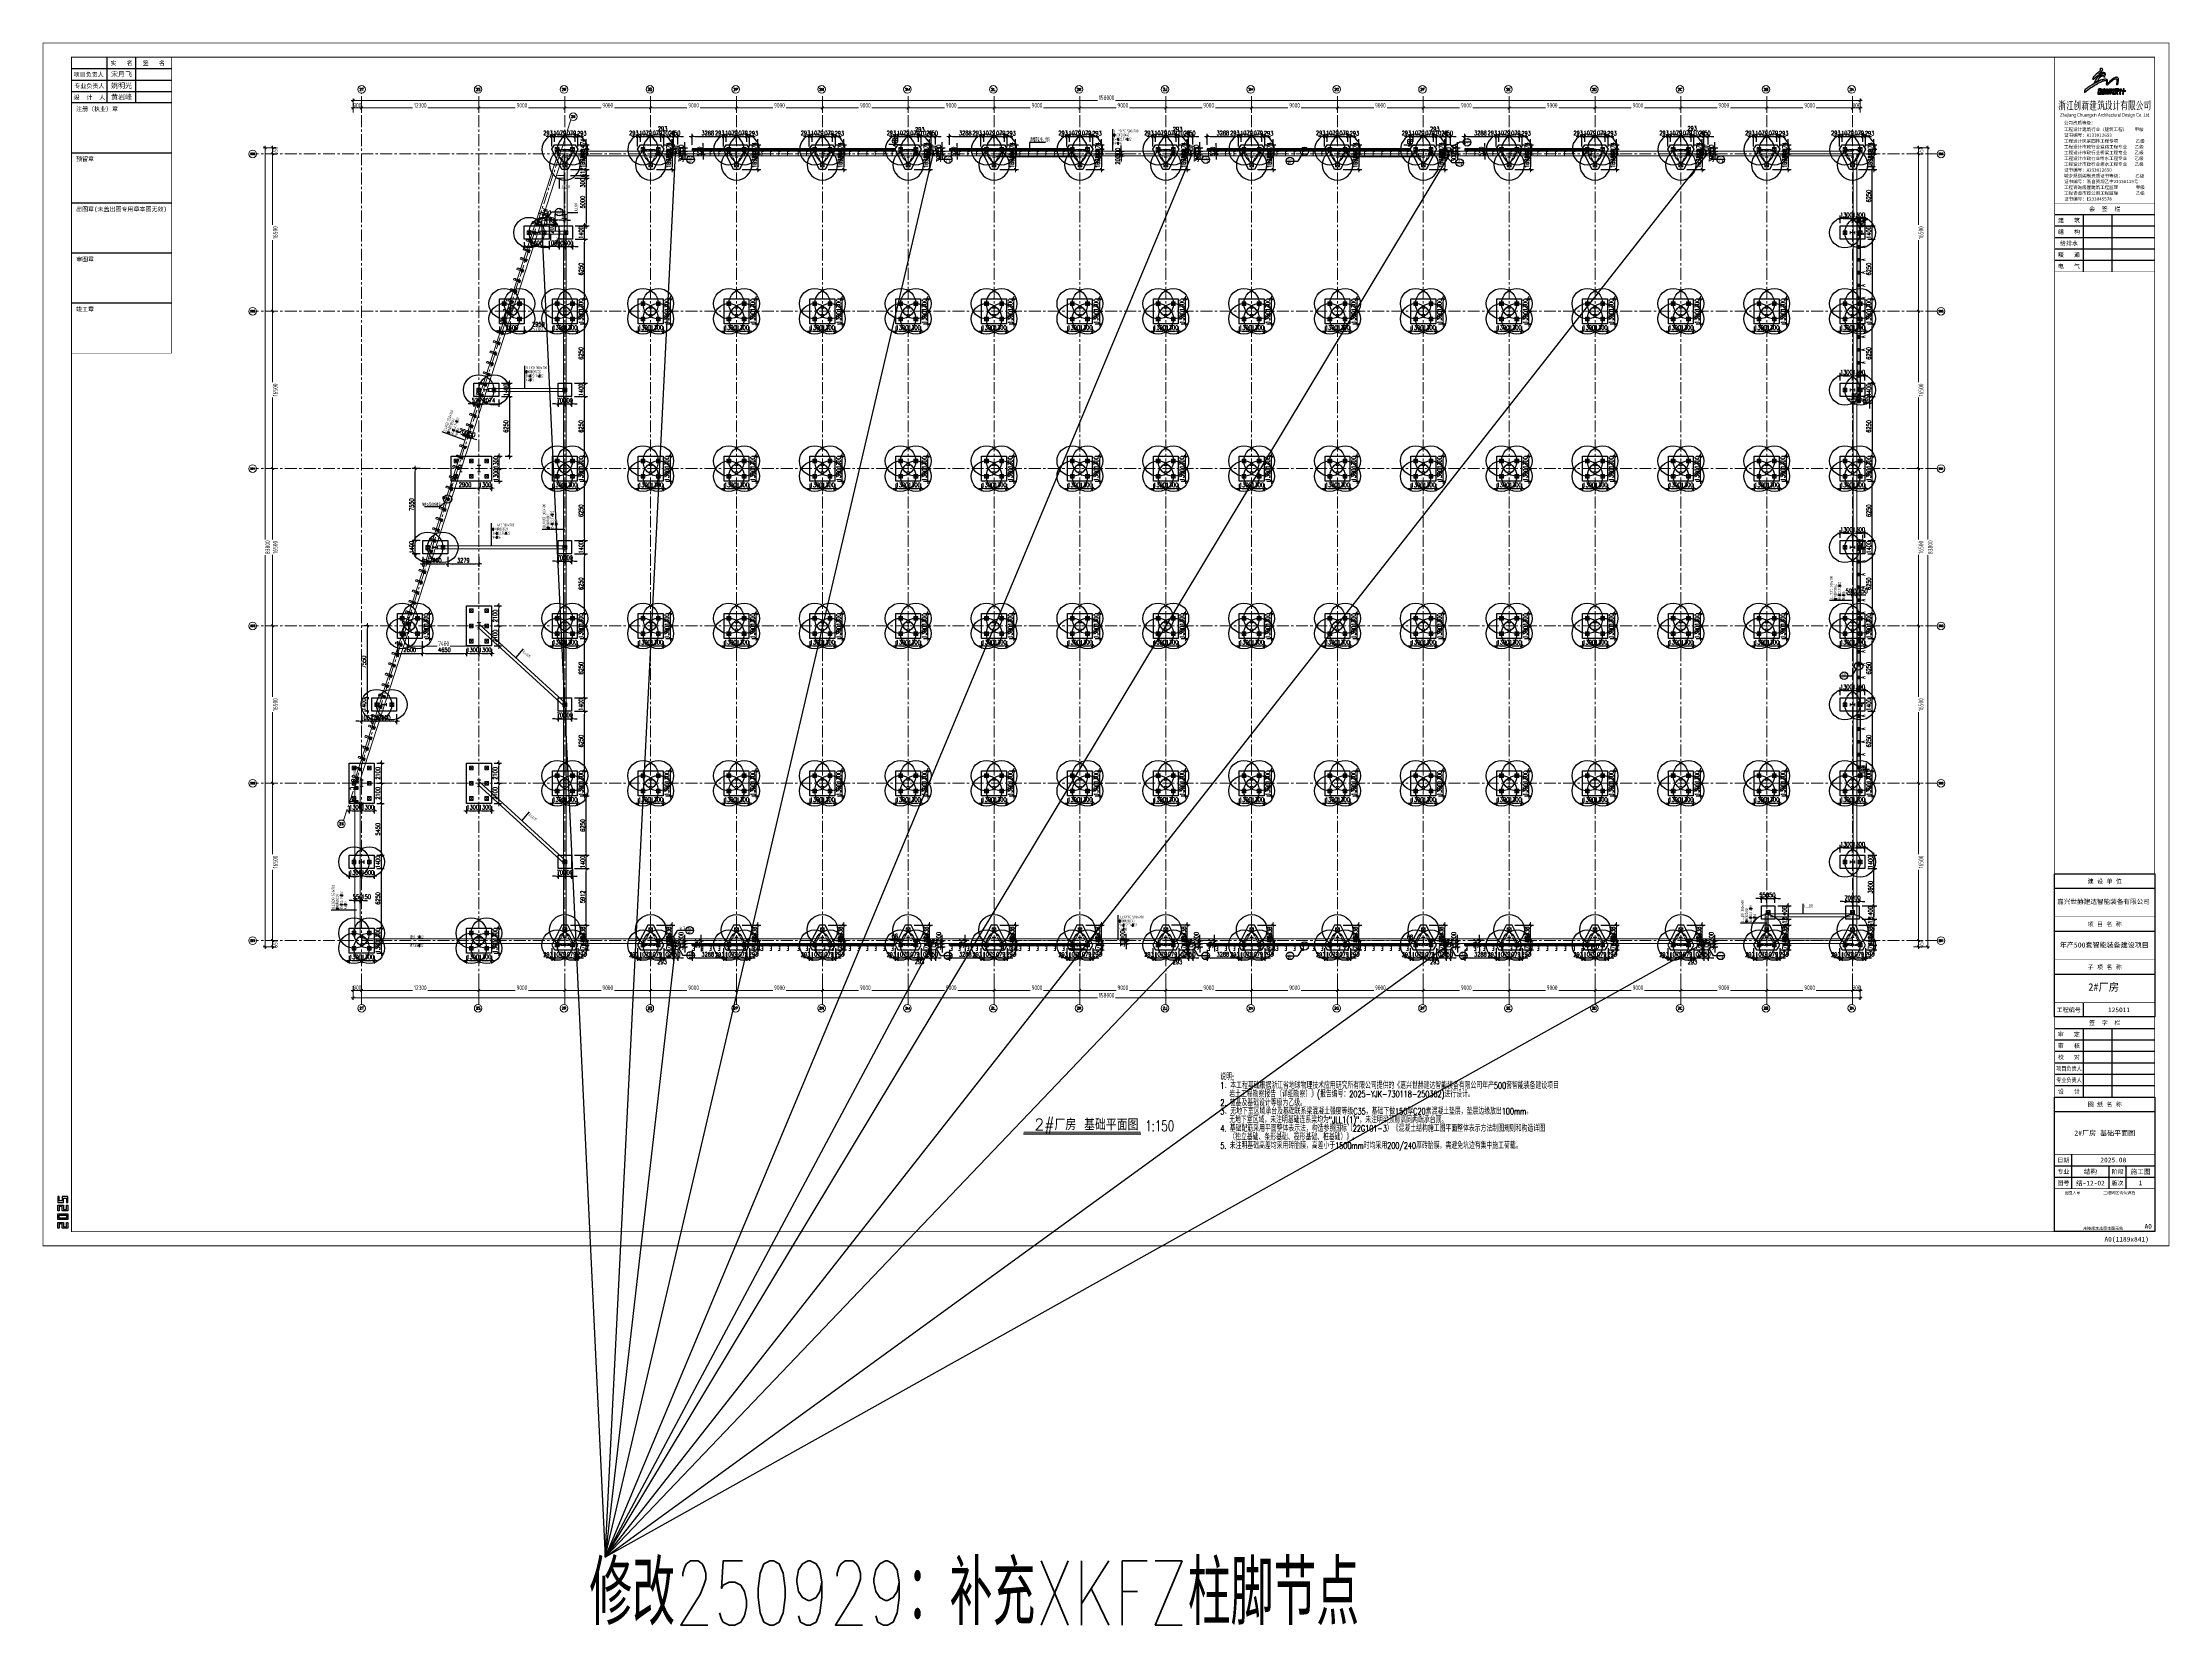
# Model space of a CAD drawing. Extents: x -1201378 to 2367219, y -619313 to 244905.
# Drawn here: x -273511 to -50536, y -135913 to 30085 of the extents above; entities that cross this region are included whole.
import ezdxf
from ezdxf.enums import TextEntityAlignment as Align

# ---------------------------------------------------------------- set-up
doc = ezdxf.new("R2010")
doc.units = 0
doc.header["$LTSCALE"] = 1000
doc.linetypes.add('CENTER', pattern=[2, 1.25, -0.25, 0.25, -0.25])
doc.layers.get('0').update_dxf_attribs({"linetype": 'CONTINUOUS'})
doc.layers.get('Defpoints').update_dxf_attribs({"linetype": 'CONTINUOUS'})
for name, color, linetype in [('!ZN1-填充-8', 8, 'CONTINUOUS'), ('0-cxFrame', 155, 'CONTINUOUS'), ('2钢材断面', 2, 'CONTINUOUS'), ('30预埋件', 30, 'CONTINUOUS'), ('40钢材投影', 40, 'CONTINUOUS'), ('A-AXIS-DP', 126, 'CONTINUOUS'), ('ALT_CEN-0-30', 1, 'CENTER'), ('qianming', 155, 'CONTINUOUS'), ('S-DOTE1', 140, 'CENTER'), ('S-HATCH1-W', 252, 'CONTINUOUS'), ('S-SGJ', 21, 'CONTINUOUS'), ('S-SKL-H', 151, 'CONTINUOUS'), ('S-SS', 111, 'CONTINUOUS'), ('S-TEXT', 21, 'CONTINUOUS'), ('S-XXX', 241, 'CONTINUOUS'), ('建-文字', 7, 'CONTINUOUS'), ('结构轮廓线', 1, 'CONTINUOUS')]:
    doc.layers.add(name, color=color, linetype=linetype)
for name, color, linetype, lineweight in [('0-cxText', 131, 'CONTINUOUS', 25), ('S-axis', 111, 'CONTINUOUS', 0), ('S-bkl', 4, 'CONTINUOUS', 0), ('S-col', 2, 'CONTINUOUS', 0), ('S-dim', 81, 'CONTINUOUS', 0), ('S-dote', 5, 'CENTER', 0), ('S-zhuang', 1, 'CONTINUOUS', 0), ('柱间支撑', 6, 'CENTER', 0)]:
    doc.layers.add(name, color=color, linetype=linetype, lineweight=lineweight)
doc.layers.add('A-云线2', color=3, linetype='CONTINUOUS', plot=False)
doc.styles.add('_TCH_AXIS', font='COMPLEX', dxfattribs={"bigfont": 'GBCBIG'})
doc.styles.add('cx_biaoti', font='')
doc.styles.add('cx_tuming', font='simhei.ttf')
doc.styles.add('cx_tuqian1', font='')
doc.styles.add('DHTEXT-1', font='romans.shx', dxfattribs={"width": 0.7, "bigfont": 'chinese.shx'})
doc.styles.add('HZS', font='hzs.shx', dxfattribs={"width": 0.7, "bigfont": 'hztxt.shx'})
doc.styles.add('SS1', font='tj-romans1.shx', dxfattribs={"width": 0.7, "bigfont": 'tj-hztxt1.shx'})
doc.styles.add('TKZ1', font='tjromant.shx', dxfattribs={"width": 0.7, "bigfont": 'tjhts.shx'})
doc.styles.add('TSSD_Dimension', font='tssdeng.shx', dxfattribs={"width": 0.7, "bigfont": 'hztxt.shx'})
doc.styles.add('图框宋体', font='', dxfattribs={"width": 0.75})
doc.styles.add('样式 1', font='yjkeng.shx', dxfattribs={"width": 0.7, "height": 300, "bigfont": 'yjkchn.shx'})
doc.styles.add('黑体', font='simhei.ttf', dxfattribs={"width": 0.8})
doc.styles.get('cx_biaoti').set_extended_font_data('SimSun')
doc.styles.get('cx_tuqian1').set_extended_font_data('SimSun')
doc.styles.get('图框宋体').set_extended_font_data('SimSun')
doc.dimstyles.new('S-150-ARCHI', dxfattribs={"dimscale": 150, "dimtxt": 3, "dimasz": 2, "dimexe": 2, "dimexo": 2, "dimgap": 1, "dimtad": 1, "dimdec": 0, "dimzin": 0, "dimdsep": 46, "dimtxsty": 'SS1', "dimblk1": 'TT', "dimblk2": 'TT', "dimsah": 1, "dimcen": 1, "dimclrd": 256, "dimclre": 256, "dimclrt": 256, "dimadec": 0, "dimazin": 0, "dimtfac": 1, "dimtdec": 0, "dimtix": 1, "dimtmove": 2, "dimatfit": 0, "dimldrblk": 'TT', "dimfxl": 2, "dimtolj": 1, "dimtzin": 0, "dimarcsym": 0})
doc.dimstyles.new('TSSD_200_200', dxfattribs={"dimtxt": 500, "dimasz": 200, "dimexe": 200, "dimexo": 500, "dimgap": 200, "dimtad": 1, "dimdec": 0, "dimzin": 0, "dimdsep": 46, "dimtxsty": 'TSSD_Dimension', "dimblk": 'ARCHTICK', "dimcen": 0, "dimdle": 200, "dimclrt": 7, "dimadec": 0, "dimazin": 0, "dimtfac": 1, "dimtdec": 0, "dimtix": 1, "dimtmove": 2, "dimatfit": 3, "dimfxl": 1, "dimtolj": 1, "dimtzin": 0, "dimarcsym": 0})
pattern_1 = [(45, (27000, 191200.09), (-44.901281, 44.901281), []), (135, (27000, 191200.09), (-44.901281, -44.901281), [])]

# ---------------------------------------------------------------- blocks, each defined once
blk = doc.blocks.new('_ArchTick')
at = {"color": 0, "linetype": 'ByBlock', "const_width": 0.5}
blk.add_lwpolyline([(-0.7, -0.7), (0.7, 0.7)], dxfattribs=at)
blk = doc.blocks.new('*D59')
at = {"layer": 'Defpoints', "color": 0, "transparency": 16777216}
for p in [(-249387, -264748), (-248565, -264098), (-248565, -264748)]:
    blk.add_point(p, dxfattribs=at)
at = {"layer": 'S-axis', "color": 0, "lineweight": -2, "transparency": 16777216}
for p, q in [((-249065, -264098), (-249587, -264098)), ((-249065, -264748), (-249587, -264748)), ((-249387, -263898), (-249387, -264948))]:
    blk.add_line(p, q, dxfattribs=at)
at = {"layer": 'S-axis', "color": 0, "lineweight": -2, "transparency": 16777216, "xscale": 200, "yscale": 200, "zscale": 200}
for p, rotation in [((-249387, -264098), 90), ((-249387, -264748), 270)]:
    blk.add_blockref('_ArchTick', p, dxfattribs=dict(at, rotation=rotation))
at = {"layer": 'S-axis', "color": 7, "transparency": 16777216, "insert": (-249112, -264423), "char_height": 500, "attachment_point": 5, "rotation": 90, "style": 'TSSD_Dimension'}
blk.add_mtext('\\A1;650', dxfattribs=at)
blk = doc.blocks.new('*D60')
at = {"layer": 'Defpoints', "color": 0, "transparency": 16777216}
for p in [(-248565, -247598), (-249387, -264098), (-248565, -264098)]:
    blk.add_point(p, dxfattribs=at)
at = {"layer": 'S-axis', "color": 0, "lineweight": -2, "transparency": 16777216}
for p, q in [((-249387, -247398), (-249387, -255042)), ((-249065, -247598), (-249587, -247598)), ((-249387, -264298), (-249387, -256654)), ((-249065, -264098), (-249587, -264098))]:
    blk.add_line(p, q, dxfattribs=at)
at = {"layer": 'S-axis', "color": 0, "lineweight": -2, "transparency": 16777216, "xscale": 200, "yscale": 200, "zscale": 200}
for p, rotation in [((-249387, -247598), 90), ((-249387, -264098), 270)]:
    blk.add_blockref('_ArchTick', p, dxfattribs=dict(at, rotation=rotation))
at = {"layer": 'S-axis', "color": 7, "transparency": 16777216, "insert": (-249112, -255848), "char_height": 500, "attachment_point": 5, "rotation": 90, "style": 'TSSD_Dimension'}
blk.add_mtext('\\A1;16500', dxfattribs=at)
blk = doc.blocks.new('*D61')
at = {"layer": 'Defpoints', "color": 0, "transparency": 16777216}
for p in [(-248565, -231098), (-249387, -247598), (-248565, -247598)]:
    blk.add_point(p, dxfattribs=at)
at = {"layer": 'S-axis', "color": 0, "lineweight": -2, "transparency": 16777216}
for p, q in [((-249065, -231098), (-249587, -231098)), ((-249387, -230898), (-249387, -238542)), ((-249387, -247798), (-249387, -240154)), ((-249065, -247598), (-249587, -247598))]:
    blk.add_line(p, q, dxfattribs=at)
at = {"layer": 'S-axis', "color": 0, "lineweight": -2, "transparency": 16777216, "xscale": 200, "yscale": 200, "zscale": 200}
for p, rotation in [((-249387, -231098), 90), ((-249387, -247598), 270)]:
    blk.add_blockref('_ArchTick', p, dxfattribs=dict(at, rotation=rotation))
at = {"layer": 'S-axis', "color": 7, "transparency": 16777216, "insert": (-249112, -239348), "char_height": 500, "attachment_point": 5, "rotation": 90, "style": 'TSSD_Dimension'}
blk.add_mtext('\\A1;16500', dxfattribs=at)
blk = doc.blocks.new('*D62')
at = {"layer": 'Defpoints', "color": 0, "transparency": 16777216}
for p in [(-248565, -214598), (-249387, -231098), (-248565, -231098)]:
    blk.add_point(p, dxfattribs=at)
at = {"layer": 'S-axis', "color": 0, "lineweight": -2, "transparency": 16777216}
for p, q in [((-249065, -214598), (-249587, -214598)), ((-249387, -214398), (-249387, -222042)), ((-249387, -231298), (-249387, -223654)), ((-249065, -231098), (-249587, -231098))]:
    blk.add_line(p, q, dxfattribs=at)
at = {"layer": 'S-axis', "color": 0, "lineweight": -2, "transparency": 16777216, "xscale": 200, "yscale": 200, "zscale": 200}
for p, rotation in [((-249387, -214598), 90), ((-249387, -231098), 270)]:
    blk.add_blockref('_ArchTick', p, dxfattribs=dict(at, rotation=rotation))
at = {"layer": 'S-axis', "color": 7, "transparency": 16777216, "insert": (-249112, -222848), "char_height": 500, "attachment_point": 5, "rotation": 90, "style": 'TSSD_Dimension'}
blk.add_mtext('\\A1;16500', dxfattribs=at)
blk = doc.blocks.new('*D63')
at = {"layer": 'Defpoints', "color": 0, "transparency": 16777216}
for p in [(-248565, -198098), (-249387, -214598), (-248565, -214598)]:
    blk.add_point(p, dxfattribs=at)
at = {"layer": 'S-axis', "color": 0, "lineweight": -2, "transparency": 16777216}
for p, q in [((-249065, -198098), (-249587, -198098)), ((-249387, -197898), (-249387, -205542)), ((-249387, -214798), (-249387, -207154)), ((-249065, -214598), (-249587, -214598))]:
    blk.add_line(p, q, dxfattribs=at)
at = {"layer": 'S-axis', "color": 0, "lineweight": -2, "transparency": 16777216, "xscale": 200, "yscale": 200, "zscale": 200}
for p, rotation in [((-249387, -198098), 90), ((-249387, -214598), 270)]:
    blk.add_blockref('_ArchTick', p, dxfattribs=dict(at, rotation=rotation))
at = {"layer": 'S-axis', "color": 7, "transparency": 16777216, "insert": (-249112, -206348), "char_height": 500, "attachment_point": 5, "rotation": 90, "style": 'TSSD_Dimension'}
blk.add_mtext('\\A1;16500', dxfattribs=at)
blk = doc.blocks.new('*D64')
at = {"layer": 'Defpoints', "color": 0, "transparency": 16777216}
for p in [(-248565, -181598), (-249387, -198098), (-248565, -198098)]:
    blk.add_point(p, dxfattribs=at)
at = {"layer": 'S-axis', "color": 0, "lineweight": -2, "transparency": 16777216}
for p, q in [((-249065, -181598), (-249587, -181598)), ((-249387, -181398), (-249387, -189042)), ((-249387, -198298), (-249387, -190654)), ((-249065, -198098), (-249587, -198098))]:
    blk.add_line(p, q, dxfattribs=at)
at = {"layer": 'S-axis', "color": 0, "lineweight": -2, "transparency": 16777216, "xscale": 200, "yscale": 200, "zscale": 200}
for p, rotation in [((-249387, -181598), 90), ((-249387, -198098), 270)]:
    blk.add_blockref('_ArchTick', p, dxfattribs=dict(at, rotation=rotation))
at = {"layer": 'S-axis', "color": 7, "transparency": 16777216, "insert": (-249112, -189848), "char_height": 500, "attachment_point": 5, "rotation": 90, "style": 'TSSD_Dimension'}
blk.add_mtext('\\A1;16500', dxfattribs=at)
blk = doc.blocks.new('*D65')
at = {"layer": 'Defpoints', "color": 0, "transparency": 16777216}
for p in [(-249387, -181598), (-248565, -180948), (-248565, -181598)]:
    blk.add_point(p, dxfattribs=at)
at = {"layer": 'S-axis', "color": 0, "lineweight": -2, "transparency": 16777216}
for p, q in [((-249065, -180948), (-249587, -180948)), ((-249065, -181598), (-249587, -181598)), ((-249387, -180748), (-249387, -181798))]:
    blk.add_line(p, q, dxfattribs=at)
at = {"layer": 'S-axis', "color": 0, "lineweight": -2, "transparency": 16777216, "xscale": 200, "yscale": 200, "zscale": 200}
for p, rotation in [((-249387, -180948), 90), ((-249387, -181598), 270)]:
    blk.add_blockref('_ArchTick', p, dxfattribs=dict(at, rotation=rotation))
at = {"layer": 'S-axis', "color": 7, "transparency": 16777216, "insert": (-249112, -181273), "char_height": 500, "attachment_point": 5, "rotation": 90, "style": 'TSSD_Dimension'}
blk.add_mtext('\\A1;650', dxfattribs=at)
blk = doc.blocks.new('*D66')
at = {"layer": 'Defpoints', "color": 0, "transparency": 16777216}
for p in [(-240958, -268348), (-240058, -268348), (-240058, -269308)]:
    blk.add_point(p, dxfattribs=at)
at = {"layer": 'S-axis', "color": 0, "lineweight": -2, "transparency": 16777216}
for p, q in [((-241158, -269308), (-239858, -269308)), ((-240958, -268848), (-240958, -269508)), ((-240058, -268848), (-240058, -269508))]:
    blk.add_line(p, q, dxfattribs=at)
at = {"layer": 'S-axis', "color": 0, "lineweight": -2, "transparency": 16777216, "xscale": 200, "yscale": 200, "zscale": 200, "rotation": 180}
blk.add_blockref('_ArchTick', (-240958, -269308), dxfattribs=at)
at = {"layer": 'S-axis', "color": 0, "lineweight": -2, "transparency": 16777216, "xscale": 200, "yscale": 200, "zscale": 200}
blk.add_blockref('_ArchTick', (-240058, -269308), dxfattribs=at)
at = {"layer": 'S-axis', "color": 7, "transparency": 16777216, "insert": (-240508, -269033), "char_height": 500, "attachment_point": 5, "style": 'TSSD_Dimension'}
blk.add_mtext('\\A1;900', dxfattribs=at)
blk = doc.blocks.new('*D67')
at = {"layer": 'Defpoints', "color": 0, "transparency": 16777216}
for p in [(-240058, -268348), (-227758, -268348), (-227758, -269308)]:
    blk.add_point(p, dxfattribs=at)
at = {"layer": 'S-axis', "color": 0, "lineweight": -2, "transparency": 16777216}
for p, q in [((-240258, -269308), (-234714, -269308)), ((-240058, -268848), (-240058, -269508)), ((-227558, -269308), (-233103, -269308)), ((-227758, -268848), (-227758, -269508))]:
    blk.add_line(p, q, dxfattribs=at)
at = {"layer": 'S-axis', "color": 0, "lineweight": -2, "transparency": 16777216, "xscale": 200, "yscale": 200, "zscale": 200, "rotation": 180}
blk.add_blockref('_ArchTick', (-240058, -269308), dxfattribs=at)
at = {"layer": 'S-axis', "color": 0, "lineweight": -2, "transparency": 16777216, "xscale": 200, "yscale": 200, "zscale": 200}
blk.add_blockref('_ArchTick', (-227758, -269308), dxfattribs=at)
at = {"layer": 'S-axis', "color": 7, "transparency": 16777216, "insert": (-233908, -269033), "char_height": 500, "attachment_point": 5, "style": 'TSSD_Dimension'}
blk.add_mtext('\\A1;12300', dxfattribs=at)
blk = doc.blocks.new('*D68')
at = {"layer": 'Defpoints', "color": 0, "transparency": 16777216}
for p in [(-227758, -268348), (-218758, -268348), (-218758, -269308)]:
    blk.add_point(p, dxfattribs=at)
at = {"layer": 'S-axis', "color": 0, "lineweight": -2, "transparency": 16777216}
for p, q in [((-227958, -269308), (-223957, -269308)), ((-227758, -268848), (-227758, -269508)), ((-218558, -269308), (-222560, -269308)), ((-218758, -268848), (-218758, -269508))]:
    blk.add_line(p, q, dxfattribs=at)
at = {"layer": 'S-axis', "color": 0, "lineweight": -2, "transparency": 16777216, "xscale": 200, "yscale": 200, "zscale": 200, "rotation": 180}
blk.add_blockref('_ArchTick', (-227758, -269308), dxfattribs=at)
at = {"layer": 'S-axis', "color": 0, "lineweight": -2, "transparency": 16777216, "xscale": 200, "yscale": 200, "zscale": 200}
blk.add_blockref('_ArchTick', (-218758, -269308), dxfattribs=at)
at = {"layer": 'S-axis', "color": 7, "transparency": 16777216, "insert": (-223258, -269033), "char_height": 500, "attachment_point": 5, "style": 'TSSD_Dimension'}
blk.add_mtext('\\A1;9000', dxfattribs=at)
blk = doc.blocks.new('*D69')
at = {"layer": 'Defpoints', "color": 0, "transparency": 16777216}
for p in [(-218758, -268348), (-209758, -268348), (-209758, -269308)]:
    blk.add_point(p, dxfattribs=at)
at = {"layer": 'S-axis', "color": 0, "lineweight": -2, "transparency": 16777216}
for p, q in [((-218958, -269308), (-214957, -269308)), ((-218758, -268848), (-218758, -269508)), ((-209558, -269308), (-213560, -269308)), ((-209758, -268848), (-209758, -269508))]:
    blk.add_line(p, q, dxfattribs=at)
at = {"layer": 'S-axis', "color": 0, "lineweight": -2, "transparency": 16777216, "xscale": 200, "yscale": 200, "zscale": 200, "rotation": 180}
blk.add_blockref('_ArchTick', (-218758, -269308), dxfattribs=at)
at = {"layer": 'S-axis', "color": 0, "lineweight": -2, "transparency": 16777216, "xscale": 200, "yscale": 200, "zscale": 200}
blk.add_blockref('_ArchTick', (-209758, -269308), dxfattribs=at)
at = {"layer": 'S-axis', "color": 7, "transparency": 16777216, "insert": (-214258, -269033), "char_height": 500, "attachment_point": 5, "style": 'TSSD_Dimension'}
blk.add_mtext('\\A1;9000', dxfattribs=at)
blk = doc.blocks.new('*D70')
at = {"layer": 'Defpoints', "color": 0, "transparency": 16777216}
for p in [(-209758, -268348), (-200758, -268348), (-200758, -269308)]:
    blk.add_point(p, dxfattribs=at)
at = {"layer": 'S-axis', "color": 0, "lineweight": -2, "transparency": 16777216}
for p, q in [((-209958, -269308), (-205957, -269308)), ((-209758, -268848), (-209758, -269508)), ((-200558, -269308), (-204560, -269308)), ((-200758, -268848), (-200758, -269508))]:
    blk.add_line(p, q, dxfattribs=at)
at = {"layer": 'S-axis', "color": 0, "lineweight": -2, "transparency": 16777216, "xscale": 200, "yscale": 200, "zscale": 200, "rotation": 180}
blk.add_blockref('_ArchTick', (-209758, -269308), dxfattribs=at)
at = {"layer": 'S-axis', "color": 0, "lineweight": -2, "transparency": 16777216, "xscale": 200, "yscale": 200, "zscale": 200}
blk.add_blockref('_ArchTick', (-200758, -269308), dxfattribs=at)
at = {"layer": 'S-axis', "color": 7, "transparency": 16777216, "insert": (-205258, -269033), "char_height": 500, "attachment_point": 5, "style": 'TSSD_Dimension'}
blk.add_mtext('\\A1;9000', dxfattribs=at)
blk = doc.blocks.new('*D71')
at = {"layer": 'Defpoints', "color": 0, "transparency": 16777216}
for p in [(-200758, -268348), (-191758, -268348), (-191758, -269308)]:
    blk.add_point(p, dxfattribs=at)
at = {"layer": 'S-axis', "color": 0, "lineweight": -2, "transparency": 16777216}
for p, q in [((-200958, -269308), (-196957, -269308)), ((-200758, -268848), (-200758, -269508)), ((-191558, -269308), (-195560, -269308)), ((-191758, -268848), (-191758, -269508))]:
    blk.add_line(p, q, dxfattribs=at)
at = {"layer": 'S-axis', "color": 0, "lineweight": -2, "transparency": 16777216, "xscale": 200, "yscale": 200, "zscale": 200, "rotation": 180}
blk.add_blockref('_ArchTick', (-200758, -269308), dxfattribs=at)
at = {"layer": 'S-axis', "color": 0, "lineweight": -2, "transparency": 16777216, "xscale": 200, "yscale": 200, "zscale": 200}
blk.add_blockref('_ArchTick', (-191758, -269308), dxfattribs=at)
at = {"layer": 'S-axis', "color": 7, "transparency": 16777216, "insert": (-196258, -269033), "char_height": 500, "attachment_point": 5, "style": 'TSSD_Dimension'}
blk.add_mtext('\\A1;9000', dxfattribs=at)
blk = doc.blocks.new('*D72')
at = {"layer": 'Defpoints', "color": 0, "transparency": 16777216}
for p in [(-191758, -268348), (-182758, -268348), (-182758, -269308)]:
    blk.add_point(p, dxfattribs=at)
at = {"layer": 'S-axis', "color": 0, "lineweight": -2, "transparency": 16777216}
for p, q in [((-191958, -269308), (-187957, -269308)), ((-191758, -268848), (-191758, -269508)), ((-182558, -269308), (-186560, -269308)), ((-182758, -268848), (-182758, -269508))]:
    blk.add_line(p, q, dxfattribs=at)
at = {"layer": 'S-axis', "color": 0, "lineweight": -2, "transparency": 16777216, "xscale": 200, "yscale": 200, "zscale": 200, "rotation": 180}
blk.add_blockref('_ArchTick', (-191758, -269308), dxfattribs=at)
at = {"layer": 'S-axis', "color": 0, "lineweight": -2, "transparency": 16777216, "xscale": 200, "yscale": 200, "zscale": 200}
blk.add_blockref('_ArchTick', (-182758, -269308), dxfattribs=at)
at = {"layer": 'S-axis', "color": 7, "transparency": 16777216, "insert": (-187258, -269033), "char_height": 500, "attachment_point": 5, "style": 'TSSD_Dimension'}
blk.add_mtext('\\A1;9000', dxfattribs=at)
blk = doc.blocks.new('*D73')
at = {"layer": 'Defpoints', "color": 0, "transparency": 16777216}
for p in [(-182758, -268348), (-173758, -268348), (-173758, -269308)]:
    blk.add_point(p, dxfattribs=at)
at = {"layer": 'S-axis', "color": 0, "lineweight": -2, "transparency": 16777216}
for p, q in [((-182958, -269308), (-178957, -269308)), ((-182758, -268848), (-182758, -269508)), ((-173558, -269308), (-177560, -269308)), ((-173758, -268848), (-173758, -269508))]:
    blk.add_line(p, q, dxfattribs=at)
at = {"layer": 'S-axis', "color": 0, "lineweight": -2, "transparency": 16777216, "xscale": 200, "yscale": 200, "zscale": 200, "rotation": 180}
blk.add_blockref('_ArchTick', (-182758, -269308), dxfattribs=at)
at = {"layer": 'S-axis', "color": 0, "lineweight": -2, "transparency": 16777216, "xscale": 200, "yscale": 200, "zscale": 200}
blk.add_blockref('_ArchTick', (-173758, -269308), dxfattribs=at)
at = {"layer": 'S-axis', "color": 7, "transparency": 16777216, "insert": (-178258, -269033), "char_height": 500, "attachment_point": 5, "style": 'TSSD_Dimension'}
blk.add_mtext('\\A1;9000', dxfattribs=at)
blk = doc.blocks.new('*D74')
at = {"layer": 'Defpoints', "color": 0, "transparency": 16777216}
for p in [(-173758, -268348), (-164758, -268348), (-164758, -269308)]:
    blk.add_point(p, dxfattribs=at)
at = {"layer": 'S-axis', "color": 0, "lineweight": -2, "transparency": 16777216}
for p, q in [((-173958, -269308), (-169957, -269308)), ((-173758, -268848), (-173758, -269508)), ((-164558, -269308), (-168560, -269308)), ((-164758, -268848), (-164758, -269508))]:
    blk.add_line(p, q, dxfattribs=at)
at = {"layer": 'S-axis', "color": 0, "lineweight": -2, "transparency": 16777216, "xscale": 200, "yscale": 200, "zscale": 200, "rotation": 180}
blk.add_blockref('_ArchTick', (-173758, -269308), dxfattribs=at)
at = {"layer": 'S-axis', "color": 0, "lineweight": -2, "transparency": 16777216, "xscale": 200, "yscale": 200, "zscale": 200}
blk.add_blockref('_ArchTick', (-164758, -269308), dxfattribs=at)
at = {"layer": 'S-axis', "color": 7, "transparency": 16777216, "insert": (-169258, -269033), "char_height": 500, "attachment_point": 5, "style": 'TSSD_Dimension'}
blk.add_mtext('\\A1;9000', dxfattribs=at)
blk = doc.blocks.new('*D75')
at = {"layer": 'Defpoints', "color": 0, "transparency": 16777216}
for p in [(-164758, -268348), (-155758, -268348), (-155758, -269308)]:
    blk.add_point(p, dxfattribs=at)
at = {"layer": 'S-axis', "color": 0, "lineweight": -2, "transparency": 16777216}
for p, q in [((-164958, -269308), (-160957, -269308)), ((-164758, -268848), (-164758, -269508)), ((-155558, -269308), (-159560, -269308)), ((-155758, -268848), (-155758, -269508))]:
    blk.add_line(p, q, dxfattribs=at)
at = {"layer": 'S-axis', "color": 0, "lineweight": -2, "transparency": 16777216, "xscale": 200, "yscale": 200, "zscale": 200, "rotation": 180}
blk.add_blockref('_ArchTick', (-164758, -269308), dxfattribs=at)
at = {"layer": 'S-axis', "color": 0, "lineweight": -2, "transparency": 16777216, "xscale": 200, "yscale": 200, "zscale": 200}
blk.add_blockref('_ArchTick', (-155758, -269308), dxfattribs=at)
at = {"layer": 'S-axis', "color": 7, "transparency": 16777216, "insert": (-160258, -269033), "char_height": 500, "attachment_point": 5, "style": 'TSSD_Dimension'}
blk.add_mtext('\\A1;9000', dxfattribs=at)
blk = doc.blocks.new('*D76')
at = {"layer": 'Defpoints', "color": 0, "transparency": 16777216}
for p in [(-155758, -268348), (-146758, -268348), (-146758, -269308)]:
    blk.add_point(p, dxfattribs=at)
at = {"layer": 'S-axis', "color": 0, "lineweight": -2, "transparency": 16777216}
for p, q in [((-155958, -269308), (-151957, -269308)), ((-155758, -268848), (-155758, -269508)), ((-146558, -269308), (-150560, -269308)), ((-146758, -268848), (-146758, -269508))]:
    blk.add_line(p, q, dxfattribs=at)
at = {"layer": 'S-axis', "color": 0, "lineweight": -2, "transparency": 16777216, "xscale": 200, "yscale": 200, "zscale": 200, "rotation": 180}
blk.add_blockref('_ArchTick', (-155758, -269308), dxfattribs=at)
at = {"layer": 'S-axis', "color": 0, "lineweight": -2, "transparency": 16777216, "xscale": 200, "yscale": 200, "zscale": 200}
blk.add_blockref('_ArchTick', (-146758, -269308), dxfattribs=at)
at = {"layer": 'S-axis', "color": 7, "transparency": 16777216, "insert": (-151258, -269033), "char_height": 500, "attachment_point": 5, "style": 'TSSD_Dimension'}
blk.add_mtext('\\A1;9000', dxfattribs=at)
blk = doc.blocks.new('*D77')
at = {"layer": 'Defpoints', "color": 0, "transparency": 16777216}
for p in [(-146758, -268348), (-137758, -268348), (-137758, -269308)]:
    blk.add_point(p, dxfattribs=at)
at = {"layer": 'S-axis', "color": 0, "lineweight": -2, "transparency": 16777216}
for p, q in [((-146958, -269308), (-142957, -269308)), ((-146758, -268848), (-146758, -269508)), ((-137558, -269308), (-141560, -269308)), ((-137758, -268848), (-137758, -269508))]:
    blk.add_line(p, q, dxfattribs=at)
at = {"layer": 'S-axis', "color": 0, "lineweight": -2, "transparency": 16777216, "xscale": 200, "yscale": 200, "zscale": 200, "rotation": 180}
blk.add_blockref('_ArchTick', (-146758, -269308), dxfattribs=at)
at = {"layer": 'S-axis', "color": 0, "lineweight": -2, "transparency": 16777216, "xscale": 200, "yscale": 200, "zscale": 200}
blk.add_blockref('_ArchTick', (-137758, -269308), dxfattribs=at)
at = {"layer": 'S-axis', "color": 7, "transparency": 16777216, "insert": (-142258, -269033), "char_height": 500, "attachment_point": 5, "style": 'TSSD_Dimension'}
blk.add_mtext('\\A1;9000', dxfattribs=at)
blk = doc.blocks.new('*D78')
at = {"layer": 'Defpoints', "color": 0, "transparency": 16777216}
for p in [(-137758, -268348), (-128758, -268348), (-128758, -269308)]:
    blk.add_point(p, dxfattribs=at)
at = {"layer": 'S-axis', "color": 0, "lineweight": -2, "transparency": 16777216}
for p, q in [((-137958, -269308), (-133957, -269308)), ((-137758, -268848), (-137758, -269508)), ((-128558, -269308), (-132560, -269308)), ((-128758, -268848), (-128758, -269508))]:
    blk.add_line(p, q, dxfattribs=at)
at = {"layer": 'S-axis', "color": 0, "lineweight": -2, "transparency": 16777216, "xscale": 200, "yscale": 200, "zscale": 200, "rotation": 180}
blk.add_blockref('_ArchTick', (-137758, -269308), dxfattribs=at)
at = {"layer": 'S-axis', "color": 0, "lineweight": -2, "transparency": 16777216, "xscale": 200, "yscale": 200, "zscale": 200}
blk.add_blockref('_ArchTick', (-128758, -269308), dxfattribs=at)
at = {"layer": 'S-axis', "color": 7, "transparency": 16777216, "insert": (-133258, -269033), "char_height": 500, "attachment_point": 5, "style": 'TSSD_Dimension'}
blk.add_mtext('\\A1;9000', dxfattribs=at)
blk = doc.blocks.new('*D79')
at = {"layer": 'Defpoints', "color": 0, "transparency": 16777216}
for p in [(-128758, -268348), (-119758, -268348), (-119758, -269308)]:
    blk.add_point(p, dxfattribs=at)
at = {"layer": 'S-axis', "color": 0, "lineweight": -2, "transparency": 16777216}
for p, q in [((-128958, -269308), (-124957, -269308)), ((-128758, -268848), (-128758, -269508)), ((-119558, -269308), (-123560, -269308)), ((-119758, -268848), (-119758, -269508))]:
    blk.add_line(p, q, dxfattribs=at)
at = {"layer": 'S-axis', "color": 0, "lineweight": -2, "transparency": 16777216, "xscale": 200, "yscale": 200, "zscale": 200, "rotation": 180}
blk.add_blockref('_ArchTick', (-128758, -269308), dxfattribs=at)
at = {"layer": 'S-axis', "color": 0, "lineweight": -2, "transparency": 16777216, "xscale": 200, "yscale": 200, "zscale": 200}
blk.add_blockref('_ArchTick', (-119758, -269308), dxfattribs=at)
at = {"layer": 'S-axis', "color": 7, "transparency": 16777216, "insert": (-124258, -269033), "char_height": 500, "attachment_point": 5, "style": 'TSSD_Dimension'}
blk.add_mtext('\\A1;9000', dxfattribs=at)
blk = doc.blocks.new('*D80')
at = {"layer": 'Defpoints', "color": 0, "transparency": 16777216}
for p in [(-119758, -268348), (-110758, -268348), (-110758, -269308)]:
    blk.add_point(p, dxfattribs=at)
at = {"layer": 'S-axis', "color": 0, "lineweight": -2, "transparency": 16777216}
for p, q in [((-119958, -269308), (-115957, -269308)), ((-119758, -268848), (-119758, -269508)), ((-110558, -269308), (-114560, -269308)), ((-110758, -268848), (-110758, -269508))]:
    blk.add_line(p, q, dxfattribs=at)
at = {"layer": 'S-axis', "color": 0, "lineweight": -2, "transparency": 16777216, "xscale": 200, "yscale": 200, "zscale": 200, "rotation": 180}
blk.add_blockref('_ArchTick', (-119758, -269308), dxfattribs=at)
at = {"layer": 'S-axis', "color": 0, "lineweight": -2, "transparency": 16777216, "xscale": 200, "yscale": 200, "zscale": 200}
blk.add_blockref('_ArchTick', (-110758, -269308), dxfattribs=at)
at = {"layer": 'S-axis', "color": 7, "transparency": 16777216, "insert": (-115258, -269033), "char_height": 500, "attachment_point": 5, "style": 'TSSD_Dimension'}
blk.add_mtext('\\A1;9000', dxfattribs=at)
blk = doc.blocks.new('*D81')
at = {"layer": 'Defpoints', "color": 0, "transparency": 16777216}
for p in [(-110758, -268348), (-101758, -268348), (-101758, -269308)]:
    blk.add_point(p, dxfattribs=at)
at = {"layer": 'S-axis', "color": 0, "lineweight": -2, "transparency": 16777216}
for p, q in [((-110958, -269308), (-106957, -269308)), ((-110758, -268848), (-110758, -269508)), ((-101558, -269308), (-105560, -269308)), ((-101758, -268848), (-101758, -269508))]:
    blk.add_line(p, q, dxfattribs=at)
at = {"layer": 'S-axis', "color": 0, "lineweight": -2, "transparency": 16777216, "xscale": 200, "yscale": 200, "zscale": 200, "rotation": 180}
blk.add_blockref('_ArchTick', (-110758, -269308), dxfattribs=at)
at = {"layer": 'S-axis', "color": 0, "lineweight": -2, "transparency": 16777216, "xscale": 200, "yscale": 200, "zscale": 200}
blk.add_blockref('_ArchTick', (-101758, -269308), dxfattribs=at)
at = {"layer": 'S-axis', "color": 7, "transparency": 16777216, "insert": (-106258, -269033), "char_height": 500, "attachment_point": 5, "style": 'TSSD_Dimension'}
blk.add_mtext('\\A1;9000', dxfattribs=at)
blk = doc.blocks.new('*D82')
at = {"layer": 'Defpoints', "color": 0, "transparency": 16777216}
for p in [(-101758, -268348), (-92758, -268348), (-92758, -269308)]:
    blk.add_point(p, dxfattribs=at)
at = {"layer": 'S-axis', "color": 0, "lineweight": -2, "transparency": 16777216}
for p, q in [((-101958, -269308), (-97957, -269308)), ((-101758, -268848), (-101758, -269508)), ((-92558, -269308), (-96560, -269308)), ((-92758, -268848), (-92758, -269508))]:
    blk.add_line(p, q, dxfattribs=at)
at = {"layer": 'S-axis', "color": 0, "lineweight": -2, "transparency": 16777216, "xscale": 200, "yscale": 200, "zscale": 200, "rotation": 180}
blk.add_blockref('_ArchTick', (-101758, -269308), dxfattribs=at)
at = {"layer": 'S-axis', "color": 0, "lineweight": -2, "transparency": 16777216, "xscale": 200, "yscale": 200, "zscale": 200}
blk.add_blockref('_ArchTick', (-92758, -269308), dxfattribs=at)
at = {"layer": 'S-axis', "color": 7, "transparency": 16777216, "insert": (-97258, -269033), "char_height": 500, "attachment_point": 5, "style": 'TSSD_Dimension'}
blk.add_mtext('\\A1;9000', dxfattribs=at)
blk = doc.blocks.new('*D83')
at = {"layer": 'Defpoints', "color": 0, "transparency": 16777216}
for p in [(-92758, -268348), (-83758, -268348), (-83758, -269308)]:
    blk.add_point(p, dxfattribs=at)
at = {"layer": 'S-axis', "color": 0, "lineweight": -2, "transparency": 16777216}
for p, q in [((-92958, -269308), (-88957, -269308)), ((-92758, -268848), (-92758, -269508)), ((-83558, -269308), (-87560, -269308)), ((-83758, -268848), (-83758, -269508))]:
    blk.add_line(p, q, dxfattribs=at)
at = {"layer": 'S-axis', "color": 0, "lineweight": -2, "transparency": 16777216, "xscale": 200, "yscale": 200, "zscale": 200, "rotation": 180}
blk.add_blockref('_ArchTick', (-92758, -269308), dxfattribs=at)
at = {"layer": 'S-axis', "color": 0, "lineweight": -2, "transparency": 16777216, "xscale": 200, "yscale": 200, "zscale": 200}
blk.add_blockref('_ArchTick', (-83758, -269308), dxfattribs=at)
at = {"layer": 'S-axis', "color": 7, "transparency": 16777216, "insert": (-88258, -269033), "char_height": 500, "attachment_point": 5, "style": 'TSSD_Dimension'}
blk.add_mtext('\\A1;9000', dxfattribs=at)
blk = doc.blocks.new('*D84')
at = {"layer": 'Defpoints', "color": 0, "transparency": 16777216}
for p in [(-83758, -268348), (-82958, -268348), (-82958, -269308)]:
    blk.add_point(p, dxfattribs=at)
at = {"layer": 'S-axis', "color": 0, "lineweight": -2, "transparency": 16777216}
for p, q in [((-83958, -269308), (-82758, -269308)), ((-83758, -268848), (-83758, -269508)), ((-82958, -268848), (-82958, -269508))]:
    blk.add_line(p, q, dxfattribs=at)
at = {"layer": 'S-axis', "color": 0, "lineweight": -2, "transparency": 16777216, "xscale": 200, "yscale": 200, "zscale": 200, "rotation": 180}
blk.add_blockref('_ArchTick', (-83758, -269308), dxfattribs=at)
at = {"layer": 'S-axis', "color": 0, "lineweight": -2, "transparency": 16777216, "xscale": 200, "yscale": 200, "zscale": 200}
blk.add_blockref('_ArchTick', (-82958, -269308), dxfattribs=at)
at = {"layer": 'S-axis', "color": 7, "transparency": 16777216, "insert": (-83358, -269033), "char_height": 500, "attachment_point": 5, "style": 'TSSD_Dimension'}
blk.add_mtext('\\A1;800', dxfattribs=at)
blk = doc.blocks.new('*D85')
at = {"layer": 'Defpoints', "color": 0, "transparency": 16777216}
for p in [(-77874, -180948), (-77874, -181598), (-76858, -181598)]:
    blk.add_point(p, dxfattribs=at)
at = {"layer": 'S-axis', "color": 0, "lineweight": -2, "transparency": 16777216}
for p, q in [((-77374, -180948), (-76658, -180948)), ((-77374, -181598), (-76658, -181598)), ((-76858, -180748), (-76858, -181798))]:
    blk.add_line(p, q, dxfattribs=at)
at = {"layer": 'S-axis', "color": 0, "lineweight": -2, "transparency": 16777216, "xscale": 200, "yscale": 200, "zscale": 200}
for p, rotation in [((-76858, -180948), 90), ((-76858, -181598), 270)]:
    blk.add_blockref('_ArchTick', p, dxfattribs=dict(at, rotation=rotation))
at = {"layer": 'S-axis', "color": 7, "transparency": 16777216, "insert": (-76583, -181273), "char_height": 500, "attachment_point": 5, "rotation": 90, "style": 'TSSD_Dimension'}
blk.add_mtext('\\A1;650', dxfattribs=at)
blk = doc.blocks.new('*D86')
at = {"layer": 'Defpoints', "color": 0, "transparency": 16777216}
for p in [(-77874, -181598), (-77874, -198098), (-76858, -198098)]:
    blk.add_point(p, dxfattribs=at)
at = {"layer": 'S-axis', "color": 0, "lineweight": -2, "transparency": 16777216}
for p, q in [((-77374, -181598), (-76658, -181598)), ((-76858, -181398), (-76858, -189042)), ((-76858, -198298), (-76858, -190654)), ((-77374, -198098), (-76658, -198098))]:
    blk.add_line(p, q, dxfattribs=at)
at = {"layer": 'S-axis', "color": 0, "lineweight": -2, "transparency": 16777216, "xscale": 200, "yscale": 200, "zscale": 200}
for p, rotation in [((-76858, -181598), 90), ((-76858, -198098), 270)]:
    blk.add_blockref('_ArchTick', p, dxfattribs=dict(at, rotation=rotation))
at = {"layer": 'S-axis', "color": 7, "transparency": 16777216, "insert": (-76583, -189848), "char_height": 500, "attachment_point": 5, "rotation": 90, "style": 'TSSD_Dimension'}
blk.add_mtext('\\A1;16500', dxfattribs=at)
blk = doc.blocks.new('*D87')
at = {"layer": 'Defpoints', "color": 0, "transparency": 16777216}
for p in [(-77874, -198098), (-77874, -214598), (-76858, -214598)]:
    blk.add_point(p, dxfattribs=at)
at = {"layer": 'S-axis', "color": 0, "lineweight": -2, "transparency": 16777216}
for p, q in [((-77374, -198098), (-76658, -198098)), ((-76858, -197898), (-76858, -205542)), ((-76858, -214798), (-76858, -207154)), ((-77374, -214598), (-76658, -214598))]:
    blk.add_line(p, q, dxfattribs=at)
at = {"layer": 'S-axis', "color": 0, "lineweight": -2, "transparency": 16777216, "xscale": 200, "yscale": 200, "zscale": 200}
for p, rotation in [((-76858, -198098), 90), ((-76858, -214598), 270)]:
    blk.add_blockref('_ArchTick', p, dxfattribs=dict(at, rotation=rotation))
at = {"layer": 'S-axis', "color": 7, "transparency": 16777216, "insert": (-76583, -206348), "char_height": 500, "attachment_point": 5, "rotation": 90, "style": 'TSSD_Dimension'}
blk.add_mtext('\\A1;16500', dxfattribs=at)
blk = doc.blocks.new('*D88')
at = {"layer": 'Defpoints', "color": 0, "transparency": 16777216}
for p in [(-77874, -214598), (-77874, -231098), (-76858, -231098)]:
    blk.add_point(p, dxfattribs=at)
at = {"layer": 'S-axis', "color": 0, "lineweight": -2, "transparency": 16777216}
for p, q in [((-77374, -214598), (-76658, -214598)), ((-76858, -214398), (-76858, -222042)), ((-76858, -231298), (-76858, -223654)), ((-77374, -231098), (-76658, -231098))]:
    blk.add_line(p, q, dxfattribs=at)
at = {"layer": 'S-axis', "color": 0, "lineweight": -2, "transparency": 16777216, "xscale": 200, "yscale": 200, "zscale": 200}
for p, rotation in [((-76858, -214598), 90), ((-76858, -231098), 270)]:
    blk.add_blockref('_ArchTick', p, dxfattribs=dict(at, rotation=rotation))
at = {"layer": 'S-axis', "color": 7, "transparency": 16777216, "insert": (-76583, -222848), "char_height": 500, "attachment_point": 5, "rotation": 90, "style": 'TSSD_Dimension'}
blk.add_mtext('\\A1;16500', dxfattribs=at)
blk = doc.blocks.new('*D89')
at = {"layer": 'Defpoints', "color": 0, "transparency": 16777216}
for p in [(-77874, -231098), (-77874, -247598), (-76858, -247598)]:
    blk.add_point(p, dxfattribs=at)
at = {"layer": 'S-axis', "color": 0, "lineweight": -2, "transparency": 16777216}
for p, q in [((-77374, -231098), (-76658, -231098)), ((-76858, -230898), (-76858, -238542)), ((-76858, -247798), (-76858, -240154)), ((-77374, -247598), (-76658, -247598))]:
    blk.add_line(p, q, dxfattribs=at)
at = {"layer": 'S-axis', "color": 0, "lineweight": -2, "transparency": 16777216, "xscale": 200, "yscale": 200, "zscale": 200}
for p, rotation in [((-76858, -231098), 90), ((-76858, -247598), 270)]:
    blk.add_blockref('_ArchTick', p, dxfattribs=dict(at, rotation=rotation))
at = {"layer": 'S-axis', "color": 7, "transparency": 16777216, "insert": (-76583, -239348), "char_height": 500, "attachment_point": 5, "rotation": 90, "style": 'TSSD_Dimension'}
blk.add_mtext('\\A1;16500', dxfattribs=at)
blk = doc.blocks.new('*D90')
at = {"layer": 'Defpoints', "color": 0, "transparency": 16777216}
for p in [(-77874, -247598), (-77874, -264098), (-76858, -264098)]:
    blk.add_point(p, dxfattribs=at)
at = {"layer": 'S-axis', "color": 0, "lineweight": -2, "transparency": 16777216}
for p, q in [((-76858, -247398), (-76858, -255042)), ((-77374, -247598), (-76658, -247598)), ((-76858, -264298), (-76858, -256654)), ((-77374, -264098), (-76658, -264098))]:
    blk.add_line(p, q, dxfattribs=at)
at = {"layer": 'S-axis', "color": 0, "lineweight": -2, "transparency": 16777216, "xscale": 200, "yscale": 200, "zscale": 200}
for p, rotation in [((-76858, -247598), 90), ((-76858, -264098), 270)]:
    blk.add_blockref('_ArchTick', p, dxfattribs=dict(at, rotation=rotation))
at = {"layer": 'S-axis', "color": 7, "transparency": 16777216, "insert": (-76583, -255848), "char_height": 500, "attachment_point": 5, "rotation": 90, "style": 'TSSD_Dimension'}
blk.add_mtext('\\A1;16500', dxfattribs=at)
blk = doc.blocks.new('*D91')
at = {"layer": 'Defpoints', "color": 0, "transparency": 16777216}
for p in [(-77874, -264098), (-77874, -264748), (-76858, -264748)]:
    blk.add_point(p, dxfattribs=at)
at = {"layer": 'S-axis', "color": 0, "lineweight": -2, "transparency": 16777216}
for p, q in [((-77374, -264098), (-76658, -264098)), ((-77374, -264748), (-76658, -264748)), ((-76858, -263898), (-76858, -264948))]:
    blk.add_line(p, q, dxfattribs=at)
at = {"layer": 'S-axis', "color": 0, "lineweight": -2, "transparency": 16777216, "xscale": 200, "yscale": 200, "zscale": 200}
for p, rotation in [((-76858, -264098), 90), ((-76858, -264748), 270)]:
    blk.add_blockref('_ArchTick', p, dxfattribs=dict(at, rotation=rotation))
at = {"layer": 'S-axis', "color": 7, "transparency": 16777216, "insert": (-76583, -264423), "char_height": 500, "attachment_point": 5, "rotation": 90, "style": 'TSSD_Dimension'}
blk.add_mtext('\\A1;650', dxfattribs=at)
blk = doc.blocks.new('*D92')
at = {"layer": 'Defpoints', "color": 0, "transparency": 16777216}
for p in [(-240958, -268448), (-82958, -268448), (-82958, -270108)]:
    blk.add_point(p, dxfattribs=at)
at = {"layer": 'S-axis', "color": 0, "lineweight": -2, "transparency": 16777216}
for p, q in [((-240958, -268948), (-240958, -270308)), ((-82958, -268948), (-82958, -270308)), ((-241158, -270108), (-162899, -270108)), ((-82758, -270108), (-161018, -270108))]:
    blk.add_line(p, q, dxfattribs=at)
at = {"layer": 'S-axis', "color": 0, "lineweight": -2, "transparency": 16777216, "xscale": 200, "yscale": 200, "zscale": 200, "rotation": 180}
blk.add_blockref('_ArchTick', (-240958, -270108), dxfattribs=at)
at = {"layer": 'S-axis', "color": 0, "lineweight": -2, "transparency": 16777216, "xscale": 200, "yscale": 200, "zscale": 200}
blk.add_blockref('_ArchTick', (-82958, -270108), dxfattribs=at)
at = {"layer": 'S-axis', "color": 7, "transparency": 16777216, "insert": (-161958, -269833), "char_height": 500, "attachment_point": 5, "style": 'TSSD_Dimension'}
blk.add_mtext('\\A1;158000', dxfattribs=at)
blk = doc.blocks.new('*D93')
at = {"layer": 'Defpoints', "color": 0, "transparency": 16777216}
for p in [(-240958, -177738), (-240058, -176778), (-240058, -177738)]:
    blk.add_point(p, dxfattribs=at)
at = {"layer": 'S-axis', "color": 0, "lineweight": -2, "transparency": 16777216}
for p, q in [((-241158, -176778), (-239858, -176778)), ((-240958, -177238), (-240958, -176578)), ((-240058, -177238), (-240058, -176578))]:
    blk.add_line(p, q, dxfattribs=at)
at = {"layer": 'S-axis', "color": 0, "lineweight": -2, "transparency": 16777216, "xscale": 200, "yscale": 200, "zscale": 200, "rotation": 180}
blk.add_blockref('_ArchTick', (-240958, -176778), dxfattribs=at)
at = {"layer": 'S-axis', "color": 0, "lineweight": -2, "transparency": 16777216, "xscale": 200, "yscale": 200, "zscale": 200}
blk.add_blockref('_ArchTick', (-240058, -176778), dxfattribs=at)
at = {"layer": 'S-axis', "color": 7, "transparency": 16777216, "insert": (-240508, -176503), "char_height": 500, "attachment_point": 5, "style": 'TSSD_Dimension'}
blk.add_mtext('\\A1;900', dxfattribs=at)
blk = doc.blocks.new('*D94')
at = {"layer": 'Defpoints', "color": 0, "transparency": 16777216}
for p in [(-240058, -177738), (-227758, -176778), (-227758, -177738)]:
    blk.add_point(p, dxfattribs=at)
at = {"layer": 'S-axis', "color": 0, "lineweight": -2, "transparency": 16777216}
for p, q in [((-240258, -176778), (-234714, -176778)), ((-240058, -177238), (-240058, -176578)), ((-227558, -176778), (-233103, -176778)), ((-227758, -177238), (-227758, -176578))]:
    blk.add_line(p, q, dxfattribs=at)
at = {"layer": 'S-axis', "color": 0, "lineweight": -2, "transparency": 16777216, "xscale": 200, "yscale": 200, "zscale": 200, "rotation": 180}
blk.add_blockref('_ArchTick', (-240058, -176778), dxfattribs=at)
at = {"layer": 'S-axis', "color": 0, "lineweight": -2, "transparency": 16777216, "xscale": 200, "yscale": 200, "zscale": 200}
blk.add_blockref('_ArchTick', (-227758, -176778), dxfattribs=at)
at = {"layer": 'S-axis', "color": 7, "transparency": 16777216, "insert": (-233908, -176503), "char_height": 500, "attachment_point": 5, "style": 'TSSD_Dimension'}
blk.add_mtext('\\A1;12300', dxfattribs=at)
blk = doc.blocks.new('*D95')
at = {"layer": 'Defpoints', "color": 0, "transparency": 16777216}
for p in [(-227758, -177738), (-218758, -176778), (-218758, -177738)]:
    blk.add_point(p, dxfattribs=at)
at = {"layer": 'S-axis', "color": 0, "lineweight": -2, "transparency": 16777216}
for p, q in [((-227958, -176778), (-223957, -176778)), ((-227758, -177238), (-227758, -176578)), ((-218558, -176778), (-222560, -176778)), ((-218758, -177238), (-218758, -176578))]:
    blk.add_line(p, q, dxfattribs=at)
at = {"layer": 'S-axis', "color": 0, "lineweight": -2, "transparency": 16777216, "xscale": 200, "yscale": 200, "zscale": 200, "rotation": 180}
blk.add_blockref('_ArchTick', (-227758, -176778), dxfattribs=at)
at = {"layer": 'S-axis', "color": 0, "lineweight": -2, "transparency": 16777216, "xscale": 200, "yscale": 200, "zscale": 200}
blk.add_blockref('_ArchTick', (-218758, -176778), dxfattribs=at)
at = {"layer": 'S-axis', "color": 7, "transparency": 16777216, "insert": (-223258, -176503), "char_height": 500, "attachment_point": 5, "style": 'TSSD_Dimension'}
blk.add_mtext('\\A1;9000', dxfattribs=at)
blk = doc.blocks.new('*D96')
at = {"layer": 'Defpoints', "color": 0, "transparency": 16777216}
for p in [(-218758, -177738), (-209758, -176778), (-209758, -177738)]:
    blk.add_point(p, dxfattribs=at)
at = {"layer": 'S-axis', "color": 0, "lineweight": -2, "transparency": 16777216}
for p, q in [((-218958, -176778), (-214957, -176778)), ((-218758, -177238), (-218758, -176578)), ((-209558, -176778), (-213560, -176778)), ((-209758, -177238), (-209758, -176578))]:
    blk.add_line(p, q, dxfattribs=at)
at = {"layer": 'S-axis', "color": 0, "lineweight": -2, "transparency": 16777216, "xscale": 200, "yscale": 200, "zscale": 200, "rotation": 180}
blk.add_blockref('_ArchTick', (-218758, -176778), dxfattribs=at)
at = {"layer": 'S-axis', "color": 0, "lineweight": -2, "transparency": 16777216, "xscale": 200, "yscale": 200, "zscale": 200}
blk.add_blockref('_ArchTick', (-209758, -176778), dxfattribs=at)
at = {"layer": 'S-axis', "color": 7, "transparency": 16777216, "insert": (-214258, -176503), "char_height": 500, "attachment_point": 5, "style": 'TSSD_Dimension'}
blk.add_mtext('\\A1;9000', dxfattribs=at)
blk = doc.blocks.new('*D97')
at = {"layer": 'Defpoints', "color": 0, "transparency": 16777216}
for p in [(-209758, -177738), (-200758, -176778), (-200758, -177738)]:
    blk.add_point(p, dxfattribs=at)
at = {"layer": 'S-axis', "color": 0, "lineweight": -2, "transparency": 16777216}
for p, q in [((-209958, -176778), (-205957, -176778)), ((-209758, -177238), (-209758, -176578)), ((-200558, -176778), (-204560, -176778)), ((-200758, -177238), (-200758, -176578))]:
    blk.add_line(p, q, dxfattribs=at)
at = {"layer": 'S-axis', "color": 0, "lineweight": -2, "transparency": 16777216, "xscale": 200, "yscale": 200, "zscale": 200, "rotation": 180}
blk.add_blockref('_ArchTick', (-209758, -176778), dxfattribs=at)
at = {"layer": 'S-axis', "color": 0, "lineweight": -2, "transparency": 16777216, "xscale": 200, "yscale": 200, "zscale": 200}
blk.add_blockref('_ArchTick', (-200758, -176778), dxfattribs=at)
at = {"layer": 'S-axis', "color": 7, "transparency": 16777216, "insert": (-205258, -176503), "char_height": 500, "attachment_point": 5, "style": 'TSSD_Dimension'}
blk.add_mtext('\\A1;9000', dxfattribs=at)
blk = doc.blocks.new('*D98')
at = {"layer": 'Defpoints', "color": 0, "transparency": 16777216}
for p in [(-200758, -177738), (-191758, -176778), (-191758, -177738)]:
    blk.add_point(p, dxfattribs=at)
at = {"layer": 'S-axis', "color": 0, "lineweight": -2, "transparency": 16777216}
for p, q in [((-200958, -176778), (-196957, -176778)), ((-200758, -177238), (-200758, -176578)), ((-191558, -176778), (-195560, -176778)), ((-191758, -177238), (-191758, -176578))]:
    blk.add_line(p, q, dxfattribs=at)
at = {"layer": 'S-axis', "color": 0, "lineweight": -2, "transparency": 16777216, "xscale": 200, "yscale": 200, "zscale": 200, "rotation": 180}
blk.add_blockref('_ArchTick', (-200758, -176778), dxfattribs=at)
at = {"layer": 'S-axis', "color": 0, "lineweight": -2, "transparency": 16777216, "xscale": 200, "yscale": 200, "zscale": 200}
blk.add_blockref('_ArchTick', (-191758, -176778), dxfattribs=at)
at = {"layer": 'S-axis', "color": 7, "transparency": 16777216, "insert": (-196258, -176503), "char_height": 500, "attachment_point": 5, "style": 'TSSD_Dimension'}
blk.add_mtext('\\A1;9000', dxfattribs=at)
blk = doc.blocks.new('*D99')
at = {"layer": 'Defpoints', "color": 0, "transparency": 16777216}
for p in [(-191758, -177738), (-182758, -176778), (-182758, -177738)]:
    blk.add_point(p, dxfattribs=at)
at = {"layer": 'S-axis', "color": 0, "lineweight": -2, "transparency": 16777216}
for p, q in [((-191958, -176778), (-187957, -176778)), ((-191758, -177238), (-191758, -176578)), ((-182558, -176778), (-186560, -176778)), ((-182758, -177238), (-182758, -176578))]:
    blk.add_line(p, q, dxfattribs=at)
at = {"layer": 'S-axis', "color": 0, "lineweight": -2, "transparency": 16777216, "xscale": 200, "yscale": 200, "zscale": 200, "rotation": 180}
blk.add_blockref('_ArchTick', (-191758, -176778), dxfattribs=at)
at = {"layer": 'S-axis', "color": 0, "lineweight": -2, "transparency": 16777216, "xscale": 200, "yscale": 200, "zscale": 200}
blk.add_blockref('_ArchTick', (-182758, -176778), dxfattribs=at)
at = {"layer": 'S-axis', "color": 7, "transparency": 16777216, "insert": (-187258, -176503), "char_height": 500, "attachment_point": 5, "style": 'TSSD_Dimension'}
blk.add_mtext('\\A1;9000', dxfattribs=at)
blk = doc.blocks.new('*D100')
at = {"layer": 'Defpoints', "color": 0, "transparency": 16777216}
for p in [(-182758, -177738), (-173758, -176778), (-173758, -177738)]:
    blk.add_point(p, dxfattribs=at)
at = {"layer": 'S-axis', "color": 0, "lineweight": -2, "transparency": 16777216}
for p, q in [((-182958, -176778), (-178957, -176778)), ((-182758, -177238), (-182758, -176578)), ((-173558, -176778), (-177560, -176778)), ((-173758, -177238), (-173758, -176578))]:
    blk.add_line(p, q, dxfattribs=at)
at = {"layer": 'S-axis', "color": 0, "lineweight": -2, "transparency": 16777216, "xscale": 200, "yscale": 200, "zscale": 200, "rotation": 180}
blk.add_blockref('_ArchTick', (-182758, -176778), dxfattribs=at)
at = {"layer": 'S-axis', "color": 0, "lineweight": -2, "transparency": 16777216, "xscale": 200, "yscale": 200, "zscale": 200}
blk.add_blockref('_ArchTick', (-173758, -176778), dxfattribs=at)
at = {"layer": 'S-axis', "color": 7, "transparency": 16777216, "insert": (-178258, -176503), "char_height": 500, "attachment_point": 5, "style": 'TSSD_Dimension'}
blk.add_mtext('\\A1;9000', dxfattribs=at)
blk = doc.blocks.new('*D101')
at = {"layer": 'Defpoints', "color": 0, "transparency": 16777216}
for p in [(-173758, -177738), (-164758, -176778), (-164758, -177738)]:
    blk.add_point(p, dxfattribs=at)
at = {"layer": 'S-axis', "color": 0, "lineweight": -2, "transparency": 16777216}
for p, q in [((-173958, -176778), (-169957, -176778)), ((-173758, -177238), (-173758, -176578)), ((-164558, -176778), (-168560, -176778)), ((-164758, -177238), (-164758, -176578))]:
    blk.add_line(p, q, dxfattribs=at)
at = {"layer": 'S-axis', "color": 0, "lineweight": -2, "transparency": 16777216, "xscale": 200, "yscale": 200, "zscale": 200, "rotation": 180}
blk.add_blockref('_ArchTick', (-173758, -176778), dxfattribs=at)
at = {"layer": 'S-axis', "color": 0, "lineweight": -2, "transparency": 16777216, "xscale": 200, "yscale": 200, "zscale": 200}
blk.add_blockref('_ArchTick', (-164758, -176778), dxfattribs=at)
at = {"layer": 'S-axis', "color": 7, "transparency": 16777216, "insert": (-169258, -176503), "char_height": 500, "attachment_point": 5, "style": 'TSSD_Dimension'}
blk.add_mtext('\\A1;9000', dxfattribs=at)
blk = doc.blocks.new('*D102')
at = {"layer": 'Defpoints', "color": 0, "transparency": 16777216}
for p in [(-164758, -177738), (-155758, -176778), (-155758, -177738)]:
    blk.add_point(p, dxfattribs=at)
at = {"layer": 'S-axis', "color": 0, "lineweight": -2, "transparency": 16777216}
for p, q in [((-164958, -176778), (-160957, -176778)), ((-164758, -177238), (-164758, -176578)), ((-155558, -176778), (-159560, -176778)), ((-155758, -177238), (-155758, -176578))]:
    blk.add_line(p, q, dxfattribs=at)
at = {"layer": 'S-axis', "color": 0, "lineweight": -2, "transparency": 16777216, "xscale": 200, "yscale": 200, "zscale": 200, "rotation": 180}
blk.add_blockref('_ArchTick', (-164758, -176778), dxfattribs=at)
at = {"layer": 'S-axis', "color": 0, "lineweight": -2, "transparency": 16777216, "xscale": 200, "yscale": 200, "zscale": 200}
blk.add_blockref('_ArchTick', (-155758, -176778), dxfattribs=at)
at = {"layer": 'S-axis', "color": 7, "transparency": 16777216, "insert": (-160258, -176503), "char_height": 500, "attachment_point": 5, "style": 'TSSD_Dimension'}
blk.add_mtext('\\A1;9000', dxfattribs=at)
blk = doc.blocks.new('*D103')
at = {"layer": 'Defpoints', "color": 0, "transparency": 16777216}
for p in [(-155758, -177738), (-146758, -176778), (-146758, -177738)]:
    blk.add_point(p, dxfattribs=at)
at = {"layer": 'S-axis', "color": 0, "lineweight": -2, "transparency": 16777216}
for p, q in [((-155958, -176778), (-151957, -176778)), ((-155758, -177238), (-155758, -176578)), ((-146558, -176778), (-150560, -176778)), ((-146758, -177238), (-146758, -176578))]:
    blk.add_line(p, q, dxfattribs=at)
at = {"layer": 'S-axis', "color": 0, "lineweight": -2, "transparency": 16777216, "xscale": 200, "yscale": 200, "zscale": 200, "rotation": 180}
blk.add_blockref('_ArchTick', (-155758, -176778), dxfattribs=at)
at = {"layer": 'S-axis', "color": 0, "lineweight": -2, "transparency": 16777216, "xscale": 200, "yscale": 200, "zscale": 200}
blk.add_blockref('_ArchTick', (-146758, -176778), dxfattribs=at)
at = {"layer": 'S-axis', "color": 7, "transparency": 16777216, "insert": (-151258, -176503), "char_height": 500, "attachment_point": 5, "style": 'TSSD_Dimension'}
blk.add_mtext('\\A1;9000', dxfattribs=at)
blk = doc.blocks.new('*D104')
at = {"layer": 'Defpoints', "color": 0, "transparency": 16777216}
for p in [(-146758, -177738), (-137758, -176778), (-137758, -177738)]:
    blk.add_point(p, dxfattribs=at)
at = {"layer": 'S-axis', "color": 0, "lineweight": -2, "transparency": 16777216}
for p, q in [((-146958, -176778), (-142957, -176778)), ((-146758, -177238), (-146758, -176578)), ((-137558, -176778), (-141560, -176778)), ((-137758, -177238), (-137758, -176578))]:
    blk.add_line(p, q, dxfattribs=at)
at = {"layer": 'S-axis', "color": 0, "lineweight": -2, "transparency": 16777216, "xscale": 200, "yscale": 200, "zscale": 200, "rotation": 180}
blk.add_blockref('_ArchTick', (-146758, -176778), dxfattribs=at)
at = {"layer": 'S-axis', "color": 0, "lineweight": -2, "transparency": 16777216, "xscale": 200, "yscale": 200, "zscale": 200}
blk.add_blockref('_ArchTick', (-137758, -176778), dxfattribs=at)
at = {"layer": 'S-axis', "color": 7, "transparency": 16777216, "insert": (-142258, -176503), "char_height": 500, "attachment_point": 5, "style": 'TSSD_Dimension'}
blk.add_mtext('\\A1;9000', dxfattribs=at)
blk = doc.blocks.new('*D105')
at = {"layer": 'Defpoints', "color": 0, "transparency": 16777216}
for p in [(-137758, -177738), (-128758, -176778), (-128758, -177738)]:
    blk.add_point(p, dxfattribs=at)
at = {"layer": 'S-axis', "color": 0, "lineweight": -2, "transparency": 16777216}
for p, q in [((-137958, -176778), (-133957, -176778)), ((-137758, -177238), (-137758, -176578)), ((-128558, -176778), (-132560, -176778)), ((-128758, -177238), (-128758, -176578))]:
    blk.add_line(p, q, dxfattribs=at)
at = {"layer": 'S-axis', "color": 0, "lineweight": -2, "transparency": 16777216, "xscale": 200, "yscale": 200, "zscale": 200, "rotation": 180}
blk.add_blockref('_ArchTick', (-137758, -176778), dxfattribs=at)
at = {"layer": 'S-axis', "color": 0, "lineweight": -2, "transparency": 16777216, "xscale": 200, "yscale": 200, "zscale": 200}
blk.add_blockref('_ArchTick', (-128758, -176778), dxfattribs=at)
at = {"layer": 'S-axis', "color": 7, "transparency": 16777216, "insert": (-133258, -176503), "char_height": 500, "attachment_point": 5, "style": 'TSSD_Dimension'}
blk.add_mtext('\\A1;9000', dxfattribs=at)
blk = doc.blocks.new('*D106')
at = {"layer": 'Defpoints', "color": 0, "transparency": 16777216}
for p in [(-128758, -177738), (-119758, -176778), (-119758, -177738)]:
    blk.add_point(p, dxfattribs=at)
at = {"layer": 'S-axis', "color": 0, "lineweight": -2, "transparency": 16777216}
for p, q in [((-128958, -176778), (-124957, -176778)), ((-128758, -177238), (-128758, -176578)), ((-119558, -176778), (-123560, -176778)), ((-119758, -177238), (-119758, -176578))]:
    blk.add_line(p, q, dxfattribs=at)
at = {"layer": 'S-axis', "color": 0, "lineweight": -2, "transparency": 16777216, "xscale": 200, "yscale": 200, "zscale": 200, "rotation": 180}
blk.add_blockref('_ArchTick', (-128758, -176778), dxfattribs=at)
at = {"layer": 'S-axis', "color": 0, "lineweight": -2, "transparency": 16777216, "xscale": 200, "yscale": 200, "zscale": 200}
blk.add_blockref('_ArchTick', (-119758, -176778), dxfattribs=at)
at = {"layer": 'S-axis', "color": 7, "transparency": 16777216, "insert": (-124258, -176503), "char_height": 500, "attachment_point": 5, "style": 'TSSD_Dimension'}
blk.add_mtext('\\A1;9000', dxfattribs=at)
blk = doc.blocks.new('*D107')
at = {"layer": 'Defpoints', "color": 0, "transparency": 16777216}
for p in [(-119758, -177738), (-110758, -176778), (-110758, -177738)]:
    blk.add_point(p, dxfattribs=at)
at = {"layer": 'S-axis', "color": 0, "lineweight": -2, "transparency": 16777216}
for p, q in [((-119958, -176778), (-115957, -176778)), ((-119758, -177238), (-119758, -176578)), ((-110558, -176778), (-114560, -176778)), ((-110758, -177238), (-110758, -176578))]:
    blk.add_line(p, q, dxfattribs=at)
at = {"layer": 'S-axis', "color": 0, "lineweight": -2, "transparency": 16777216, "xscale": 200, "yscale": 200, "zscale": 200, "rotation": 180}
blk.add_blockref('_ArchTick', (-119758, -176778), dxfattribs=at)
at = {"layer": 'S-axis', "color": 0, "lineweight": -2, "transparency": 16777216, "xscale": 200, "yscale": 200, "zscale": 200}
blk.add_blockref('_ArchTick', (-110758, -176778), dxfattribs=at)
at = {"layer": 'S-axis', "color": 7, "transparency": 16777216, "insert": (-115258, -176503), "char_height": 500, "attachment_point": 5, "style": 'TSSD_Dimension'}
blk.add_mtext('\\A1;9000', dxfattribs=at)
blk = doc.blocks.new('*D108')
at = {"layer": 'Defpoints', "color": 0, "transparency": 16777216}
for p in [(-110758, -177738), (-101758, -176778), (-101758, -177738)]:
    blk.add_point(p, dxfattribs=at)
at = {"layer": 'S-axis', "color": 0, "lineweight": -2, "transparency": 16777216}
for p, q in [((-110958, -176778), (-106957, -176778)), ((-110758, -177238), (-110758, -176578)), ((-101558, -176778), (-105560, -176778)), ((-101758, -177238), (-101758, -176578))]:
    blk.add_line(p, q, dxfattribs=at)
at = {"layer": 'S-axis', "color": 0, "lineweight": -2, "transparency": 16777216, "xscale": 200, "yscale": 200, "zscale": 200, "rotation": 180}
blk.add_blockref('_ArchTick', (-110758, -176778), dxfattribs=at)
at = {"layer": 'S-axis', "color": 0, "lineweight": -2, "transparency": 16777216, "xscale": 200, "yscale": 200, "zscale": 200}
blk.add_blockref('_ArchTick', (-101758, -176778), dxfattribs=at)
at = {"layer": 'S-axis', "color": 7, "transparency": 16777216, "insert": (-106258, -176503), "char_height": 500, "attachment_point": 5, "style": 'TSSD_Dimension'}
blk.add_mtext('\\A1;9000', dxfattribs=at)
blk = doc.blocks.new('*D109')
at = {"layer": 'Defpoints', "color": 0, "transparency": 16777216}
for p in [(-101758, -177738), (-92758, -176778), (-92758, -177738)]:
    blk.add_point(p, dxfattribs=at)
at = {"layer": 'S-axis', "color": 0, "lineweight": -2, "transparency": 16777216}
for p, q in [((-101958, -176778), (-97957, -176778)), ((-101758, -177238), (-101758, -176578)), ((-92558, -176778), (-96560, -176778)), ((-92758, -177238), (-92758, -176578))]:
    blk.add_line(p, q, dxfattribs=at)
at = {"layer": 'S-axis', "color": 0, "lineweight": -2, "transparency": 16777216, "xscale": 200, "yscale": 200, "zscale": 200, "rotation": 180}
blk.add_blockref('_ArchTick', (-101758, -176778), dxfattribs=at)
at = {"layer": 'S-axis', "color": 0, "lineweight": -2, "transparency": 16777216, "xscale": 200, "yscale": 200, "zscale": 200}
blk.add_blockref('_ArchTick', (-92758, -176778), dxfattribs=at)
at = {"layer": 'S-axis', "color": 7, "transparency": 16777216, "insert": (-97258, -176503), "char_height": 500, "attachment_point": 5, "style": 'TSSD_Dimension'}
blk.add_mtext('\\A1;9000', dxfattribs=at)
blk = doc.blocks.new('*D110')
at = {"layer": 'Defpoints', "color": 0, "transparency": 16777216}
for p in [(-92758, -177738), (-83758, -176778), (-83758, -177738)]:
    blk.add_point(p, dxfattribs=at)
at = {"layer": 'S-axis', "color": 0, "lineweight": -2, "transparency": 16777216}
for p, q in [((-92958, -176778), (-88957, -176778)), ((-92758, -177238), (-92758, -176578)), ((-83558, -176778), (-87560, -176778)), ((-83758, -177238), (-83758, -176578))]:
    blk.add_line(p, q, dxfattribs=at)
at = {"layer": 'S-axis', "color": 0, "lineweight": -2, "transparency": 16777216, "xscale": 200, "yscale": 200, "zscale": 200, "rotation": 180}
blk.add_blockref('_ArchTick', (-92758, -176778), dxfattribs=at)
at = {"layer": 'S-axis', "color": 0, "lineweight": -2, "transparency": 16777216, "xscale": 200, "yscale": 200, "zscale": 200}
blk.add_blockref('_ArchTick', (-83758, -176778), dxfattribs=at)
at = {"layer": 'S-axis', "color": 7, "transparency": 16777216, "insert": (-88258, -176503), "char_height": 500, "attachment_point": 5, "style": 'TSSD_Dimension'}
blk.add_mtext('\\A1;9000', dxfattribs=at)
blk = doc.blocks.new('*D111')
at = {"layer": 'Defpoints', "color": 0, "transparency": 16777216}
for p in [(-83758, -177738), (-82958, -176778), (-82958, -177738)]:
    blk.add_point(p, dxfattribs=at)
at = {"layer": 'S-axis', "color": 0, "lineweight": -2, "transparency": 16777216}
for p, q in [((-83958, -176778), (-82758, -176778)), ((-83758, -177238), (-83758, -176578)), ((-82958, -177238), (-82958, -176578))]:
    blk.add_line(p, q, dxfattribs=at)
at = {"layer": 'S-axis', "color": 0, "lineweight": -2, "transparency": 16777216, "xscale": 200, "yscale": 200, "zscale": 200, "rotation": 180}
blk.add_blockref('_ArchTick', (-83758, -176778), dxfattribs=at)
at = {"layer": 'S-axis', "color": 0, "lineweight": -2, "transparency": 16777216, "xscale": 200, "yscale": 200, "zscale": 200}
blk.add_blockref('_ArchTick', (-82958, -176778), dxfattribs=at)
at = {"layer": 'S-axis', "color": 7, "transparency": 16777216, "insert": (-83358, -176503), "char_height": 500, "attachment_point": 5, "style": 'TSSD_Dimension'}
blk.add_mtext('\\A1;800', dxfattribs=at)
blk = doc.blocks.new('*D112')
at = {"layer": 'Defpoints', "color": 0, "transparency": 16777216}
for p in [(-82958, -175978), (-240958, -177638), (-82958, -177638)]:
    blk.add_point(p, dxfattribs=at)
at = {"layer": 'S-axis', "color": 0, "lineweight": -2, "transparency": 16777216}
for p, q in [((-241158, -175978), (-162899, -175978)), ((-240958, -177138), (-240958, -175778)), ((-82758, -175978), (-161018, -175978)), ((-82958, -177138), (-82958, -175778))]:
    blk.add_line(p, q, dxfattribs=at)
at = {"layer": 'S-axis', "color": 0, "lineweight": -2, "transparency": 16777216, "xscale": 200, "yscale": 200, "zscale": 200, "rotation": 180}
blk.add_blockref('_ArchTick', (-240958, -175978), dxfattribs=at)
at = {"layer": 'S-axis', "color": 0, "lineweight": -2, "transparency": 16777216, "xscale": 200, "yscale": 200, "zscale": 200}
blk.add_blockref('_ArchTick', (-82958, -175978), dxfattribs=at)
at = {"layer": 'S-axis', "color": 7, "transparency": 16777216, "insert": (-161958, -175703), "char_height": 500, "attachment_point": 5, "style": 'TSSD_Dimension'}
blk.add_mtext('\\A1;158000', dxfattribs=at)
blk = doc.blocks.new('*D113')
at = {"layer": 'Defpoints', "color": 0, "transparency": 16777216}
for p in [(-77774, -180948), (-77774, -264748), (-75879, -264748)]:
    blk.add_point(p, dxfattribs=at)
at = {"layer": 'S-axis', "color": 0, "lineweight": -2, "transparency": 16777216}
for p, q in [((-77274, -180948), (-75679, -180948)), ((-75879, -180748), (-75879, -222015)), ((-75879, -264948), (-75879, -223681)), ((-77274, -264748), (-75679, -264748))]:
    blk.add_line(p, q, dxfattribs=at)
at = {"layer": 'S-axis', "color": 0, "lineweight": -2, "transparency": 16777216, "xscale": 200, "yscale": 200, "zscale": 200}
for p, rotation in [((-75879, -180948), 90), ((-75879, -264748), 270)]:
    blk.add_blockref('_ArchTick', p, dxfattribs=dict(at, rotation=rotation))
at = {"layer": 'S-axis', "color": 7, "transparency": 16777216, "insert": (-75604, -222848), "char_height": 500, "attachment_point": 5, "rotation": 90, "style": 'TSSD_Dimension'}
blk.add_mtext('\\A1;83800', dxfattribs=at)
blk = doc.blocks.new('*D114')
at = {"layer": 'Defpoints', "color": 0, "transparency": 16777216}
for p in [(-248665, -180948), (-250187, -264748), (-248665, -264748)]:
    blk.add_point(p, dxfattribs=at)
at = {"layer": 'S-axis', "color": 0, "lineweight": -2, "transparency": 16777216}
for p, q in [((-249165, -180948), (-250387, -180948)), ((-250187, -180748), (-250187, -222015)), ((-250187, -264948), (-250187, -223681)), ((-249165, -264748), (-250387, -264748))]:
    blk.add_line(p, q, dxfattribs=at)
at = {"layer": 'S-axis', "color": 0, "lineweight": -2, "transparency": 16777216, "xscale": 200, "yscale": 200, "zscale": 200}
for p, rotation in [((-250187, -180948), 90), ((-250187, -264748), 270)]:
    blk.add_blockref('_ArchTick', p, dxfattribs=dict(at, rotation=rotation))
at = {"layer": 'S-axis', "color": 7, "transparency": 16777216, "insert": (-249912, -222848), "char_height": 500, "attachment_point": 5, "rotation": 90, "style": 'TSSD_Dimension'}
blk.add_mtext('\\A1;83800', dxfattribs=at)
blk = doc.blocks.new('*D115')
at = {"layer": 'Defpoints', "color": 0, "transparency": 16777216}
for p in [(-224458, -199188), (-218758, -199188), (-218758, -200226)]:
    blk.add_point(p, dxfattribs=at)
at = {"layer": 'S-axis', "color": 0, "lineweight": -2, "transparency": 16777216}
for p, q in [((-224658, -200226), (-222307, -200226)), ((-224458, -199688), (-224458, -200426)), ((-218558, -200226), (-220910, -200226)), ((-218758, -199688), (-218758, -200426))]:
    blk.add_line(p, q, dxfattribs=at)
at = {"layer": 'S-axis', "color": 0, "lineweight": -2, "transparency": 16777216, "xscale": 200, "yscale": 200, "zscale": 200, "rotation": 180}
blk.add_blockref('_ArchTick', (-224458, -200226), dxfattribs=at)
at = {"layer": 'S-axis', "color": 0, "lineweight": -2, "transparency": 16777216, "xscale": 200, "yscale": 200, "zscale": 200}
blk.add_blockref('_ArchTick', (-218758, -200226), dxfattribs=at)
at = {"layer": 'S-axis', "color": 7, "transparency": 16777216, "insert": (-221608, -199951), "char_height": 500, "attachment_point": 5, "style": 'TSSD_Dimension'}
blk.add_mtext('\\A1;5700', dxfattribs=at)
blk = doc.blocks.new('*D116')
at = {"layer": 'Defpoints', "color": 0, "transparency": 16777216}
for p in [(-235158, -232188), (-227758, -232188), (-227758, -233226)]:
    blk.add_point(p, dxfattribs=at)
at = {"layer": 'S-axis', "color": 0, "lineweight": -2, "transparency": 16777216}
for p, q in [((-235358, -233226), (-232157, -233226)), ((-235158, -232688), (-235158, -233426)), ((-227558, -233226), (-230760, -233226)), ((-227758, -232688), (-227758, -233426))]:
    blk.add_line(p, q, dxfattribs=at)
at = {"layer": 'S-axis', "color": 0, "lineweight": -2, "transparency": 16777216, "xscale": 200, "yscale": 200, "zscale": 200, "rotation": 180}
blk.add_blockref('_ArchTick', (-235158, -233226), dxfattribs=at)
at = {"layer": 'S-axis', "color": 0, "lineweight": -2, "transparency": 16777216, "xscale": 200, "yscale": 200, "zscale": 200}
blk.add_blockref('_ArchTick', (-227758, -233226), dxfattribs=at)
at = {"layer": 'S-axis', "color": 7, "transparency": 16777216, "insert": (-231458, -232951), "char_height": 500, "attachment_point": 5, "style": 'TSSD_Dimension'}
blk.add_mtext('\\A1;7400', dxfattribs=at)
blk = doc.blocks.new('nt66')
at = {"layer": 'S-col'}
blk.add_lwpolyline([(-195790, 766820), (-195490, 766820), (-195490, 766808), (-195636, 766808), (-195636, 766132), (-195490, 766132), (-195490, 766120), (-195790, 766120), (-195790, 766132), (-195644, 766132), (-195644, 766808), (-195790, 766808)], close=True, dxfattribs=at)
blk = doc.blocks.new('33333')
for p in [(-68214, -43900), (-59214, -43900), (-50214, -43900), (-41214, -43900), (-32214, -43900), (-23214, -43900), (-14214, -43900), (-5214, -43900), (3786, -43900), (12786, -43900), (21786, -43900), (30786, -43900), (39786, -43900), (48786, -43900), (57786, -43900), (66786, -43900), (-73764, -60400), (-68214, -60400), (-59214, -60400), (-50214, -60400), (-41214, -60400), (-32214, -60400), (-23214, -60400), (-14214, -60400), (-5214, -60400), (3786, -60400), (12786, -60400), (21786, -60400), (30786, -60400), (39786, -60400), (48786, -60400), (57786, -60400), (66786, -60400), (-79117, -76900), (-77214, -76900), (-68214, -76900), (-59214, -76900), (-50214, -76900), (-41214, -76900), (-32214, -76900), (-23214, -76900), (-14214, -76900), (-5214, -76900), (3786, -76900), (12786, -76900), (21786, -76900), (30786, -76900), (39786, -76900), (48786, -76900), (57786, -76900), (66786, -76900), (-84464, -93400), (-77214, -93400), (-68214, -93400), (-59214, -93400), (-50214, -93400), (-41214, -93400), (-32214, -93400), (-23214, -93400), (-14214, -93400), (-5214, -93400), (3786, -93400), (12786, -93400), (21786, -93400), (30786, -93400), (39786, -93400), (48786, -93400), (57786, -93400), (66786, -93400), (-89514, -109900), (-77214, -109900), (-68214, -109900), (-59214, -109900), (-50214, -109900), (-41214, -109900), (-32214, -109900), (-23214, -109900), (-14214, -109900), (-5214, -109900), (3786, -109900), (12786, -109900), (21786, -109900), (30786, -109900), (39786, -109900), (48786, -109900), (57786, -109900), (66786, -109900), (-89514, -126400), (-77214, -126400), (-68214, -126400), (-59214, -126400), (-50214, -126400), (-41214, -126400), (-32214, -126400), (-23214, -126400), (-14214, -126400), (-5214, -126400), (3786, -126400), (12786, -126400), (21786, -126400), (30786, -126400), (39786, -126400), (48786, -126400), (57786, -126400), (66786, -126400)]:
    blk.add_blockref('nt66', p)
blk = doc.blocks.new('S-ZHUANG-400')
at = {"layer": 'S-zhuang'}
for p, q in [((200, -200), (-200, 200)), ((-200, -200), (200, 200))]:
    blk.add_line(p, q, dxfattribs=at)
blk.add_lwpolyline([(-200, 200), (200, 200), (200, -200), (-200, -200)], close=True, dxfattribs=at)
blk = doc.blocks.new('CT4')
at = {"layer": 'Defpoints'}
for centre in [(-100831, -168442), (-99231, -168442), (-100831, -170042), (-99231, -170042)]:
    blk.add_circle(centre, 1600, dxfattribs=at)
at = {"layer": 'S-DOTE1', "ltscale": 0.25}
for p, q in [((-99971, -169242), (-100091, -169242)), ((-100031, -169182), (-100031, -169302))]:
    blk.add_line(p, q, dxfattribs=at)
at = {"layer": 'S-HATCH1-W'}
blk.add_lwpolyline([(-101331, -170542), (-101331, -167942), (-98731, -167942), (-98731, -170542)], close=True, dxfattribs=at)
at = {"layer": 'S-zhuang', "rotation": 90.00000000000001}
for p in [(-100831, -168442), (-99231, -168442), (-100831, -170042), (-99231, -170042)]:
    blk.add_blockref('S-ZHUANG-400', p, dxfattribs=at)
blk = doc.blocks.new('CT3')
at = {"layer": 'Defpoints'}
for centre in [(-102558, -258016), (-101758, -256416), (-100958, -258016)]:
    blk.add_circle(centre, 1600, dxfattribs=at)
at = {"layer": 'S-DOTE1', "ltscale": 0.25}
for p, q in [((-101698, -257554), (-101818, -257554)), ((-101758, -257494), (-101758, -257614))]:
    blk.add_line(p, q, dxfattribs=at)
at = {"layer": 'S-DOTE1', "linetype": 'CENTER', "ltscale": 0.25}
blk.add_lwpolyline([(-100958, -258016), (-101758, -256416), (-102558, -258016)], close=True, dxfattribs=at)
at = {"layer": 'S-HATCH1-W'}
blk.add_lwpolyline([(-101449, -255916), (-102067, -255916), (-103130, -258042), (-102837, -258516), (-100680, -258516), (-100387, -258042)], close=True, dxfattribs=at)
at = {"layer": 'S-zhuang', "rotation": 90.00000000000001}
for p in [(-101758, -256416), (-102558, -258016), (-100958, -258016)]:
    blk.add_blockref('S-ZHUANG-400', p, dxfattribs=at)
blk = doc.blocks.new('CT2')
at = {"layer": 'Defpoints'}
for centre in [(-193625, -186366), (-193625, -187966)]:
    blk.add_circle(centre, 1600, dxfattribs=at)
at = {"layer": 'S-DOTE1', "ltscale": 0.25}
for p, q in [((-193565, -187166), (-193685, -187166)), ((-193625, -187226), (-193625, -187106))]:
    blk.add_line(p, q, dxfattribs=at)
at = {"layer": 'S-HATCH1-W'}
blk.add_lwpolyline([(-194325, -185866), (-192925, -185866), (-192925, -188466), (-194325, -188466)], close=True, dxfattribs=at)
at = {"layer": 'S-zhuang'}
for p in [(-193625, -186366), (-193625, -187966)]:
    blk.add_blockref('S-ZHUANG-400', p, dxfattribs=at)
blk = doc.blocks.new('zjcx_lan_huiqian(Dragon)')
for p, q in [((-7000, -800), (0, -800)), ((-5000, -800), (-5000, -4800)), ((-3000, -800), (-3000, -4800)), ((-7000, -1600), (0, -1600)), ((-7000, -2400), (0, -2400)), ((-7000, -3200), (0, -3200)), ((-7000, -4000), (0, -4000))]:
    blk.add_line(p, q)
at = {"const_width": 30}
blk.add_lwpolyline([(-7000, 0), (0, 0)], dxfattribs=at)
blk.add_lwpolyline([(-7000, 0), (0, 0), (0, -4800), (-7000, -4800)], close=True, dxfattribs=at)
at = {"style": 'cx_biaoti'}
for s, p in [('建   筑', (-6000, -1200)), ('会  签  栏', (-3500, -400)), ('结   构', (-6000, -2000)), ('给排水', (-6000, -2800)), ('暖   通', (-6000, -3600)), ('电   气', (-6000, -4400))]:
    blk.add_text(s, height=300, dxfattribs=at).set_placement(p, align=Align.MIDDLE)
blk = doc.blocks.new('T-汇签(Dragon)')
at = {"layer": '0-cxFrame'}
blk.add_blockref('zjcx_lan_huiqian(Dragon)', (0, 0), dxfattribs=at)
blk = doc.blocks.new('zjcx_logo(Dragon)')
h = blk.add_hatch(color=186)
h.dxf.hatch_style = 1
h.set_gradient(color1=(41, 22, 111), color2=(223, 33, 33), tint=1)
h.paths.add_polyline_path([(-1404, -619), (-1417, -787), (-1287, -689), (-1064, -520), (-959, -449), (-898, -408), (-824, -360), (-732, -300), (-599, -219), (-513, -170), (-403, -111), (-304, -62), (-225, -27), (-197, -14), (-154, 2), (-117, 16), (-91, 25), (-29, 43), (19, 53), (36, 55), (58, 56), (78, 54), (90, 53), (100, 49), (110, 44), (119, 36), (125, 28), (130, 18), (133, 7), (134, -3), (125, -83), (119, -131), (110, -192), (110, -205), (112, -214), (115, -223), (120, -231), (126, -238), (134, -244), (142, -249), (153, -252), (165, -253), (176, -253), (187, -250), (198, -246), (202, -243), (210, -238), (221, -231), (236, -220), (267, -190), (303, -155), (316, -143), (351, -110), (382, -81), (409, -57), (425, -43), (461, -12), (495, 15), (499, 19), (503, 23), (518, 34), (556, 63), (572, 76), (597, 92), (634, 116), (693, 149), (732, 164), (769, 173), (784, 174), (801, 173), (816, 167), (825, 161), (832, 154), (833, 153), (833, 153), (833, 153), (833, 152), (833, 152), (833, 152), (834, 152), (834, 152), (834, 152), (834, 152), (834, 152), (836, 149), (836, 148), (836, 148), (836, 148), (836, 148), (836, 148), (836, 148), (836, 148), (836, 148), (836, 148), (836, 148), (836, 148), (836, 148), (836, 148), (836, 148), (836, 148), (836, 148), (836, 148), (836, 148), (836, 148), (836, 148), (836, 148), (836, 148), (836, 148), (836, 148), (836, 148), (836, 148), (836, 148), (836, 148), (836, 148), (836, 148), (836, 148), (836, 148), (836, 148), (837, 146), (838, 145), (843, 135), (845, 125), (846, 115), (847, 97), (843, 51), (818, -247), (947, -187), (969, 117), (965, 165), (960, 186), (950, 206), (938, 224), (923, 239), (906, 252), (886, 262), (865, 268), (841, 272), (815, 272), (790, 270), (766, 264), (730, 252), (681, 230), (632, 204), (572, 164), (501, 111), (434, 55), (367, -6), (310, -62), (264, -108), (228, -146), (216, -158), (212, -162), (209, -164), (205, -166), (200, -168), (196, -168), (191, -168), (187, -167), (183, -165), (179, -162), (178, -160), (177, -157), (176, -155), (176, -152), (177, -147), (189, -90), (203, -18), (205, 16), (203, 49), (198, 66), (190, 83), (179, 97), (166, 110), (151, 120), (134, 127), (116, 131), (76, 136), (35, 137), (-5, 134), (-17, 132), (-18, 132), (-19, 132), (-20, 132), (-20, 132), (-20, 132), (-21, 132), (-79, 123), (-124, 113), (-142, 109), (-145, 108), (-146, 107), (-157, 105), (-175, 100), (-195, 94), (-288, 63), (-410, 12), (-556, -58), (-700, -135), (-882, -245), (-1049, -355), (-1175, -444), (-1234, -488), (-1299, -536), (-1360, -584), (-1398, -614)])
h.paths.add_polyline_path([(-712, -82), (-650, 50), (-573, 176), (-507, 252), (-431, 319), (-346, 375), (-294, 398), (-239, 412), (-183, 419), (-152, 418), (-120, 412), (-91, 400), (-64, 383), (-44, 364), (-29, 343), (-17, 319), (-9, 293), (-5, 267), (-14, 290), (-26, 311), (-43, 329), (-63, 344), (-81, 353), (-100, 358), (-120, 360), (-140, 359), (-188, 349), (-232, 330), (-297, 288), (-356, 237), (-404, 182), (-426, 154), (-449, 114), (-468, 80), (-489, 37)])
edge = h.paths.add_edge_path()
edge.add_line((-433, 632), (-455, 612))
edge.add_line((-455, 612), (-481, 589))
edge.add_line((-481, 589), (-598, 484))
edge.add_line((-598, 484), (-666, 424))
edge.add_line((-666, 424), (-728, 360))
edge.add_line((-728, 360), (-766, 320))
edge.add_line((-766, 320), (-807, 265))
edge.add_line((-807, 265), (-837, 203))
edge.add_line((-837, 203), (-840, 192))
edge.add_line((-840, 192), (-844, 172))
edge.add_line((-844, 172), (-844, 163))
edge.add_line((-844, 163), (-842, 155))
edge.add_line((-842, 155), (-838, 146))
edge.add_line((-838, 146), (-834, 141))
edge.add_line((-834, 141), (-828, 137))
edge.add_line((-828, 137), (-821, 134))
edge.add_line((-821, 134), (-814, 133))
edge.add_line((-814, 133), (-807, 133))
edge.add_line((-807, 133), (-800, 134))
edge.add_line((-800, 134), (-783, 142))
edge.add_line((-783, 142), (-768, 151))
edge.add_line((-768, 151), (-765, 153))
edge.add_line((-765, 153), (-763, 154))
edge.add_line((-763, 154), (-761, 156))
edge.add_line((-761, 156), (-756, 160))
edge.add_line((-756, 160), (-749, 166))
edge.add_line((-749, 166), (-747, 168))
edge.add_line((-747, 168), (-723, 190))
edge.add_line((-723, 190), (-674, 236))
edge.add_line((-674, 236), (-628, 278))
edge.add_line((-628, 278), (-598, 304))
edge.add_line((-598, 304), (-568, 326))
edge.add_line((-568, 326), (-534, 351))
edge.add_line((-534, 351), (-476, 390))
edge.add_line((-476, 390), (-408, 428))
edge.add_line((-408, 428), (-400, 433))
edge.add_line((-400, 433), (-346, 461))
edge.add_line((-346, 461), (-335, 466))
edge.add_line((-335, 466), (-290, 486))
edge.add_line((-290, 486), (-275, 492))
edge.add_line((-275, 492), (-259, 498))
edge.add_line((-259, 498), (-243, 504))
edge.add_line((-243, 504), (-210, 514))
edge.add_line((-210, 514), (-192, 519))
edge.add_line((-192, 519), (-168, 524))
edge.add_line((-168, 524), (-143, 530))
edge.add_line((-143, 530), (-100, 535))
edge.add_line((-100, 535), (-65, 533))
edge.add_line((-65, 533), (-30, 525))
edge.add_line((-30, 525), (-15, 517))
edge.add_line((-15, 517), (0, 506))
edge.add_line((0, 506), (12, 493))
edge.add_line((12, 493), (21, 477))
edge.add_line((21, 477), (27, 461))
edge.add_line((27, 461), (30, 442))
edge.add_line((30, 442), (29, 425))
edge.add_line((29, 425), (25, 407))
edge.add_line((25, 407), (32, 424))
edge.add_line((32, 424), (36, 434))
edge.add_line((36, 434), (42, 457))
edge.add_line((42, 457), (45, 468))
edge.add_line((45, 468), (49, 488))
edge.add_line((49, 488), (49, 507))
edge.add_line((49, 507), (46, 525))
edge.add_line((46, 525), (40, 543))
edge.add_line((40, 543), (31, 558))
edge.add_line((31, 558), (13, 575))
edge.add_line((13, 575), (-8, 588))
edge.add_line((-8, 588), (-31, 596))
edge.add_line((-31, 596), (-55, 600))
edge.add_line((-55, 600), (-96, 604))
edge.add_line((-96, 604), (-133, 602))
edge.add_line((-133, 602), (-160, 599))
edge.add_line((-160, 599), (-196, 593))
edge.add_line((-196, 593), (-237, 584))
edge.add_line((-237, 584), (-262, 576))
edge.add_line((-262, 576), (-288, 569))
edge.add_line((-288, 569), (-293, 567))
edge.add_line((-293, 567), (-299, 565))
edge.add_line((-299, 565), (-300, 564))
edge.add_line((-300, 564), (-301, 564))
edge.add_line((-301, 564), (-302, 564))
edge.add_line((-302, 564), (-303, 563))
edge.add_line((-303, 563), (-304, 563))
edge.add_line((-304, 563), (-305, 563))
edge.add_line((-305, 563), (-306, 562))
edge.add_line((-306, 562), (-307, 562))
edge.add_line((-307, 562), (-353, 545))
edge.add_line((-353, 545), (-407, 515))
edge.add_line((-407, 515), (-409, 514))
edge.add_line((-409, 514), (-408, 514))
edge.add_line((-408, 514), (-405, 517))
edge.add_line((-405, 517), (-402, 521))
edge.add_line((-402, 521), (-397, 525))
edge.add_line((-397, 525), (-392, 530))
edge.add_line((-392, 530), (-387, 535))
edge.add_line((-387, 535), (-381, 540))
edge.add_line((-381, 540), (-365, 553))
edge.add_line((-365, 553), (-347, 568))
edge.add_line((-347, 568), (-342, 572))
edge.add_line((-342, 572), (-330, 582))
edge.add_line((-330, 582), (-328, 585))
edge.add_line((-328, 585), (-324, 587))
edge.add_line((-324, 587), (-314, 597))
edge.add_line((-314, 597), (-279, 629))
edge.add_line((-279, 629), (-266, 641))
edge.add_line((-266, 641), (-254, 653))
edge.add_line((-254, 653), (-237, 669))
edge.add_line((-237, 669), (-216, 693))
edge.add_line((-216, 693), (-208, 702))
edge.add_line((-208, 702), (-204, 706))
edge.add_line((-204, 706), (-200, 711))
edge.add_line((-200, 711), (-191, 721))
edge.add_line((-191, 721), (-187, 727))
edge.add_line((-187, 727), (-184, 731))
edge.add_line((-184, 731), (-183, 733))
edge.add_line((-183, 733), (-178, 741))
edge.add_line((-178, 741), (-167, 755))
edge.add_line((-167, 755), (-153, 782))
edge.add_line((-153, 782), (-143, 812))
edge.add_line((-143, 812), (-143, 824))
edge.add_line((-143, 824), (-143, 826))
edge.add_line((-143, 826), (-145, 840))
edge.add_line((-145, 840), (-150, 853))
edge.add_line((-150, 853), (-158, 865))
edge.add_line((-158, 865), (-167, 876))
edge.add_line((-167, 876), (-178, 885))
edge.add_line((-178, 885), (-191, 891))
edge.add_line((-191, 891), (-213, 897))
edge.add_line((-213, 897), (-236, 899))
edge.add_line((-236, 899), (-259, 896))
edge.add_line((-259, 896), (-281, 889))
edge.add_line((-281, 889), (-300, 878))
edge.add_line((-300, 878), (-316, 864))
edge.add_line((-316, 864), (-331, 847))
edge.add_arc((-322, 816), 32.5, -21.48581, 105.47079, ccw=False)
edge.add_line((-292, 804), (-299, 785))
edge.add_line((-299, 785), (-315, 761))
edge.add_line((-315, 761), (-326, 745))
edge.add_line((-326, 745), (-342, 725))
edge.add_line((-342, 725), (-370, 695))
edge.add_line((-370, 695), (-393, 670))
edge.add_line((-393, 670), (-419, 645))
edge.add_line((-419, 645), (-433, 632))
h = blk.add_hatch(color=186)
h.dxf.hatch_style = 1
h.set_gradient(color1=(41, 22, 111), color2=(223, 33, 33), tint=1)
edge = h.paths.add_edge_path()
edge.add_line((-372, -565), (-315, -565))
edge.add_arc((-314, -577), 11.4, 18.89554, 94.3928, ccw=False)
edge.add_line((-303, -573), (-294, -620))
edge.add_line((-294, -620), (-290, -626))
edge.add_line((-290, -626), (-220, -626))
edge.add_arc((-224, -618), 9.49, 295.11011, 372.93383)
edge.add_line((-214, -615), (-222, -572))
edge.add_arc((-256, -574), 34.6, 4.17607, 68.3146)
edge.add_line((-244, -542), (-415, -542))
edge.add_arc((-399, -587), 47.9, 108.85314, 147.56181)
edge.add_line((-440, -562), (-469, -626))
edge.add_line((-469, -626), (-410, -626))
edge.add_line((-410, -626), (-387, -578))
edge.add_arc((-362, -592), 28.7, 111.26087, 151.54855, ccw=False)
edge = h.paths.add_edge_path()
edge.add_line((-470, -897), (-250, -897))
edge.add_line((-250, -897), (-248, -898))
edge.add_line((-248, -898), (-251, -883))
edge.add_line((-251, -883), (-413, -880))
edge.add_arc((-410, -866), 15, 169.35312, 256.08138, ccw=False)
edge.add_line((-424, -863), (-397, -657))
edge.add_line((-397, -657), (-389, -656))
edge.add_line((-389, -656), (-388, -655))
edge.add_line((-388, -655), (-313, -655))
edge.add_line((-313, -655), (-306, -658))
edge.add_arc((-311, -663), 7.51, -26.96741, 47.97447, ccw=False)
edge.add_line((-304, -667), (-321, -791))
edge.add_arc((-341, -791), 20.6, -81.28941, 0.26939, ccw=False)
edge.add_line((-338, -811), (-369, -813))
edge.add_line((-369, -813), (-376, -814))
edge.add_line((-376, -814), (-377, -827))
edge.add_arc((-361, -818), 18.3, 211.08496, 248.62588)
edge.add_line((-368, -835), (-292, -835))
edge.add_line((-292, -835), (-277, -832))
edge.add_arc((-290, -784), 50, 285.32037, 358.76459)
edge.add_line((-240, -785), (-221, -647))
edge.add_arc((-233, -648), 11.5, 3.51941, 31.54666)
edge.add_line((-223, -642), (-232, -640))
edge.add_line((-232, -640), (-449, -640))
edge.add_line((-449, -640), (-459, -643))
edge.add_line((-459, -643), (-488, -861))
edge.add_arc((-452, -866), 36.4, 172.51878, 238.5972)
edge = h.paths.add_edge_path()
edge.add_arc((-139, -559), 28, -5.27218, 20.95173, ccw=False)
edge.add_line((-112, -562), (-150, -847))
edge.add_line((-150, -847), (-160, -850))
edge.add_line((-160, -850), (-199, -850))
edge.add_arc((-196, -838), 12.1, 157.53823, 259.66789, ccw=False)
edge.add_line((-208, -833), (-169, -548))
edge.add_line((-169, -548), (-161, -545))
edge.add_line((-161, -545), (-119, -545))
edge.add_arc((-119, -552), 6.79, 24.25811, 86.73561, ccw=False)
edge = h.paths.add_edge_path()
edge.add_line((-194, -898), (-68, -898))
edge.add_line((-68, -898), (-62, -895))
edge.add_arc((-109, -838), 73.5, 309.69803, 351.80871)
edge.add_line((-36, -849), (4, -545))
edge.add_arc((-1, -544), 4.63, 347.67082, 409.41767)
edge.add_arc((-9, -558), 20.6, 56.68372, 79.18321)
edge.add_line((-5, -538), (-52, -538))
edge.add_arc((-51, -554), 16.4, 91.33263, 127.03986)
edge.add_arc((-58, -544), 4.85, 133.80873, 168.49542)
edge.add_line((-63, -543), (-103, -854))
edge.add_arc((-129, -854), 25.6, 303.0211, 359.8084, ccw=False)
edge.add_line((-115, -875), (-128, -879))
edge.add_line((-128, -879), (-193, -880))
edge.add_arc((-180, -890), 16.3, 142.79141, 207.15487)
edge = h.paths.add_edge_path()
edge.add_line((123, -557), (128, -541))
edge.add_line((128, -541), (137, -538))
edge.add_line((137, -538), (187, -538))
edge.add_arc((183, -552), 14.7, -28.0414, 74.43788, ccw=False)
edge.add_line((196, -559), (269, -562))
edge.add_arc((254, -570), 17.2, -7.1686, 26.38917, ccw=False)
edge.add_line((271, -572), (268, -579))
edge.add_line((268, -579), (266, -581))
edge.add_line((266, -581), (256, -581))
edge.add_line((256, -581), (254, -580))
edge.add_line((254, -580), (112, -581))
edge.add_line((112, -581), (110, -580))
edge.add_line((110, -580), (53, -580))
edge.add_line((53, -580), (52, -581))
edge.add_line((52, -581), (44, -581))
edge.add_line((44, -581), (43, -575))
edge.add_line((43, -575), (45, -563))
edge.add_line((45, -563), (115, -559))
edge.add_line((115, -559), (123, -557))
edge = h.paths.add_edge_path()
edge.add_arc((58, -751), 5.69, 2.93572, 38.52856, ccw=False)
edge.add_line((64, -751), (38, -896))
edge.add_line((38, -896), (38, -898))
edge.add_line((38, -898), (1, -898))
edge.add_line((1, -898), (-5, -898))
edge.add_arc((-50, -872), 51.3, 330.03006, 356.64264)
edge.add_line((2, -875), (25, -747))
edge.add_line((25, -747), (31, -745))
edge.add_line((31, -745), (58, -745))
edge.add_arc((53, -760), 15.8, 50.02603, 70.05817, ccw=False)
edge = h.paths.add_edge_path()
edge.add_line((55, -592), (62, -592))
edge.add_line((62, -592), (64, -593))
edge.add_line((64, -593), (101, -593))
edge.add_line((101, -593), (103, -592))
edge.add_line((103, -592), (110, -592))
edge.add_line((110, -592), (111, -598))
edge.add_line((111, -598), (113, -625))
edge.add_line((113, -625), (115, -638))
edge.add_line((115, -638), (176, -638))
edge.add_line((176, -638), (191, -592))
edge.add_line((191, -592), (200, -592))
edge.add_line((200, -592), (202, -593))
edge.add_line((202, -593), (248, -593))
edge.add_line((248, -593), (250, -592))
edge.add_line((250, -592), (255, -592))
edge.add_line((255, -592), (255, -595))
edge.add_line((255, -595), (246, -624))
edge.add_arc((256, -631), 11.5, 145.89681, 210.54086)
edge.add_arc((241, -691), 54.6, 66.73558, 84.76006, ccw=False)
edge.add_line((262, -641), (265, -647))
edge.add_arc((256, -649), 9.23, -85.53143, 13.00027, ccw=False)
edge.add_line((257, -658), (190, -660))
edge.add_line((190, -660), (186, -661))
edge.add_line((186, -661), (179, -697))
edge.add_arc((185, -696), 5.99, 186.91758, 264.62619)
edge.add_line((185, -702), (247, -703))
edge.add_arc((244, -714), 10.7, -46.02948, 74.10965, ccw=False)
edge.add_line((251, -721), (176, -724))
edge.add_line((176, -724), (159, -856))
edge.add_arc((103, -853), 56.4, 306.87915, 356.89777, ccw=False)
edge.add_line((137, -898), (56, -898))
edge.add_line((56, -898), (62, -878))
edge.add_line((62, -878), (64, -875))
edge.add_line((64, -875), (68, -873))
edge.add_line((68, -873), (77, -871))
edge.add_arc((78, -862), 9.14, 264.56776, 365.34397)
edge.add_line((87, -862), (104, -737))
edge.add_arc((94, -733), 10.7, 338.74451, 444.00887)
edge.add_line((96, -723), (25, -721))
edge.add_arc((34, -713), 12.2, 144.53162, 222.72258, ccw=False)
edge.add_arc((31, -714), 11.1, 84.06289, 130.83249, ccw=False)
edge.add_line((32, -703), (101, -702))
edge.add_line((101, -702), (107, -700))
edge.add_line((107, -700), (108, -700))
edge.add_line((108, -700), (113, -668))
edge.add_arc((107, -667), 7.02, 352.00278, 443.61958)
edge.add_line((107, -660), (37, -658))
edge.add_line((37, -658), (31, -656))
edge.add_arc((38, -649), 10.4, 80.08641, 222.41124, ccw=False)
edge.add_line((40, -639), (53, -638))
edge.add_line((53, -638), (53, -593))
edge.add_line((53, -593), (55, -593))
edge.add_line((55, -593), (55, -592))
edge = h.paths.add_edge_path()
edge.add_arc((228, -755), 10.9, -17.78151, 70.61556, ccw=False)
edge.add_line((239, -758), (228, -882))
edge.add_arc((273, -888), 45.2, 172.96333, 192.65476)
edge.add_line((229, -898), (178, -898))
edge.add_arc((127, -876), 54.9, 336.98391, 358.70886)
edge.add_line((182, -877), (194, -749))
edge.add_line((194, -749), (194, -747))
edge.add_line((194, -747), (200, -745))
edge.add_line((200, -745), (232, -745))
edge = h.paths.add_edge_path()
edge.add_line((503, -561), (496, -562))
edge.add_line((496, -562), (368, -564))
edge.add_arc((370, -571), 7.29, 105.68479, 178.6651)
edge.add_line((363, -571), (358, -616))
edge.add_line((358, -616), (358, -620))
edge.add_arc((361, -620), 2.85, 189.50087, 274.16637)
edge.add_line((361, -622), (490, -624))
edge.add_line((490, -624), (495, -626))
edge.add_arc((483, -634), 14.3, -39.41692, 35.58773, ccw=False)
edge.add_line((494, -643), (469, -648))
edge.add_line((469, -648), (434, -898))
edge.add_line((434, -898), (377, -898))
edge.add_arc((381, -894), 4.94, 183.46145, 225.75062, ccw=False)
edge.add_line((376, -894), (407, -653))
edge.add_arc((399, -653), 7.96, 2.1679, 44.2283)
edge.add_line((405, -648), (403, -646))
edge.add_line((403, -646), (358, -646))
edge.add_arc((362, -656), 11.3, 112.7163, 146.72014)
edge.add_line((353, -650), (320, -863))
edge.add_arc((237, -848), 84.4, 323.85528, 349.57772, ccw=False)
edge.add_line((305, -898), (239, -898))
edge.add_line((239, -898), (245, -877))
edge.add_line((245, -877), (246, -874))
edge.add_arc((256, -885), 15, 97.81362, 133.86818, ccw=False)
edge.add_line((254, -870), (300, -546))
edge.add_arc((309, -554), 12.1, 90.94326, 137.95811, ccw=False)
edge.add_line((309, -542), (497, -542))
edge.add_arc((495, -553), 11.3, -43.69979, 78.83388, ccw=False)
edge = h.paths.add_edge_path()
edge.add_line((649, -544), (651, -578))
edge.add_arc((640, -580), 11.7, -74.28193, 11.70387, ccw=False)
edge.add_line((643, -592), (580, -591))
edge.add_arc((581, -581), 10.1, 232.28685, 262.06195, ccw=False)
edge.add_arc((578, -585), 5.08, 189.86821, 228.06029, ccw=False)
edge.add_line((573, -586), (570, -554))
edge.add_arc((591, -554), 20.3, 128.18902, 179.8773, ccw=False)
edge.add_line((578, -538), (642, -538))
edge.add_arc((641, -547), 9.1, 19.52522, 83.24008, ccw=False)
edge = h.paths.add_edge_path()
edge.add_line((534, -628), (565, -630))
edge.add_arc((561, -639), 9.9, 14.99273, 68.78885, ccw=False)
edge.add_line((571, -637), (541, -863))
edge.add_line((541, -863), (541, -886))
edge.add_line((541, -886), (550, -898))
edge.add_line((550, -898), (641, -898))
edge.add_line((641, -898), (641, -884))
edge.add_arc((634, -883), 7.15, 350.15546, 442.57553)
edge.add_line((635, -876), (610, -875))
edge.add_line((610, -875), (608, -868))
edge.add_line((608, -868), (641, -623))
edge.add_arc((631, -618), 10.8, 331.57994, 426.36661)
edge.add_line((635, -608), (535, -608))
edge.add_line((535, -608), (526, -614))
edge.add_arc((536, -618), 10.6, 159.68796, 260.66864)
edge = h.paths.add_edge_path()
edge.add_arc((693, -601), 15.8, -85.86686, 11.69545, ccw=False)
edge.add_arc((695, -623), 6.69, 101.3793, 192.92077)
edge.add_arc((615, -625), 73.2, -11.18403, 0.554, ccw=False)
edge.add_arc((698, -637), 10.9, 194.31907, 249.68762)
edge.add_line((694, -647), (728, -647))
edge.add_arc((725, -603), 44.5, 273.23858, 353.69691)
edge.add_line((770, -607), (772, -587))
edge.add_line((772, -587), (776, -566))
edge.add_line((776, -566), (908, -566))
edge.add_line((908, -566), (910, -574))
edge.add_line((910, -574), (905, -620))
edge.add_arc((959, -606), 55.9, 194.85061, 207.61208)
edge.add_line((910, -632), (912, -635))
edge.add_arc((954, -581), 68.1, 232.01246, 255.28682)
edge.add_line((937, -647), (979, -647))
edge.add_arc((978, -635), 12.3, 273.58089, 308.49109)
edge.add_arc((965, -631), 25.2, 327.87798, 381.88684)
edge.add_arc((973, -630), 17.2, 28.11813, 70.13193)
edge.add_arc((1049, -599), 71.8, 164.51198, 191.90234, ccw=False)
edge.add_line((980, -580), (983, -557))
edge.add_line((983, -557), (982, -550))
edge.add_line((982, -550), (979, -544))
edge.add_line((979, -544), (721, -544))
edge.add_arc((725, -554), 10.6, 109.95804, 166.92412)
edge.add_line((714, -551), (708, -598))
edge = h.paths.add_edge_path()
edge.add_line((1146, -544), (1148, -578))
edge.add_arc((1137, -581), 11.7, -74.28193, 11.70387, ccw=False)
edge.add_line((1140, -592), (1077, -591))
edge.add_arc((1078, -581), 10.1, 232.28685, 262.06195, ccw=False)
edge.add_arc((1075, -585), 5.08, 189.86821, 228.06029, ccw=False)
edge.add_line((1070, -586), (1067, -554))
edge.add_arc((1088, -554), 20.3, 128.18902, 179.8773, ccw=False)
edge.add_line((1075, -538), (1139, -538))
edge.add_arc((1137, -547), 9.1, 19.52522, 83.24008, ccw=False)
edge = h.paths.add_edge_path()
edge.add_line((1031, -629), (1062, -630))
edge.add_arc((1058, -640), 9.9, 14.99273, 68.78885, ccw=False)
edge.add_line((1068, -637), (1038, -863))
edge.add_line((1038, -863), (1038, -886))
edge.add_line((1038, -886), (1047, -898))
edge.add_line((1047, -898), (1138, -898))
edge.add_line((1138, -898), (1138, -885))
edge.add_arc((1131, -883), 7.15, 350.15546, 442.57553)
edge.add_line((1132, -876), (1107, -876))
edge.add_line((1107, -876), (1105, -868))
edge.add_line((1105, -868), (1137, -624))
edge.add_arc((1128, -618), 10.8, 331.57994, 426.36661)
edge.add_line((1132, -609), (1032, -609))
edge.add_line((1032, -609), (1023, -615))
edge.add_arc((1033, -618), 10.6, 159.68796, 260.66864)
edge = h.paths.add_edge_path()
edge.add_line((1181, -682), (1274, -684))
edge.add_arc((1268, -691), 9.1, 10.6545, 49.67894, ccw=False)
edge.add_line((1277, -689), (1250, -895))
edge.add_line((1250, -895), (1252, -896))
edge.add_line((1252, -896), (1252, -898))
edge.add_line((1252, -898), (1312, -898))
edge.add_line((1312, -898), (1313, -892))
edge.add_line((1313, -892), (1340, -689))
edge.add_line((1340, -689), (1341, -685))
edge.add_line((1341, -685), (1464, -684))
edge.add_arc((1447, -671), 21.2, 322.14414, 390.61106)
edge.add_line((1465, -661), (1352, -661))
edge.add_line((1352, -661), (1343, -655))
edge.add_line((1343, -655), (1358, -550))
edge.add_arc((1349, -548), 8.68, 346.76013, 438.30399)
edge.add_line((1351, -539), (1304, -539))
edge.add_arc((1305, -546), 6.98, 97.51297, 154.6127)
edge.add_line((1299, -543), (1285, -647))
edge.add_arc((1270, -645), 14.6, 274.64509, 354.62105, ccw=False)
edge.add_line((1271, -660), (1180, -661))
edge.add_arc((1182, -672), 10.8, 104.43576, 265.29365)
edge = h.paths.add_edge_path()
edge.add_arc((875, -684), 106, 357.44715, 369.99523)
edge.add_arc((973, -667), 6.36, 14.46934, 89.99572)
edge.add_line((973, -661), (694, -661))
edge.add_line((694, -661), (687, -663))
edge.add_line((687, -663), (685, -667))
edge.add_line((685, -667), (686, -680))
edge.add_line((686, -680), (902, -680))
edge.add_arc((903, -683), 3.29, 32.90594, 94.76591, ccw=False)
edge.add_line((905, -682), (893, -694))
edge.add_line((893, -694), (825, -750))
edge.add_line((825, -750), (816, -758))
edge.add_line((816, -758), (808, -752))
edge.add_line((808, -752), (767, -711))
edge.add_line((767, -711), (760, -710))
edge.add_line((760, -710), (695, -708))
edge.add_line((695, -708), (690, -708))
edge.add_line((690, -708), (683, -709))
edge.add_line((683, -709), (768, -795))
edge.add_arc((765, -801), 7, -76.02363, 62.4248, ccw=False)
edge.add_line((766, -808), (666, -898))
edge.add_line((666, -898), (752, -897))
edge.add_line((752, -897), (809, -847))
edge.add_line((809, -847), (847, -887))
edge.add_arc((820, -919), 41.8, 31.51695, 49.64377, ccw=False)
edge.add_line((856, -897), (941, -898))
edge.add_line((941, -898), (854, -803))
edge.add_line((854, -803), (971, -707))
edge.add_line((971, -707), (980, -689))
edge = h.paths.add_edge_path(flags=17)
edge.add_line((816, -757), (817, -757))
edge.add_arc((947, -683), 33.5, 314.94454, 350.31038)
blk.add_line((816, -757), (817, -757))
for points in [[(-1404, -619), (-1417, -787), (-1287, -689), (-1064, -520), (-959, -449), (-898, -408), (-824, -360), (-732, -300), (-599, -219), (-513, -170), (-403, -111), (-304, -62), (-225, -27), (-197, -14), (-154, 2), (-117, 16), (-91, 25), (-29, 43), (19, 53), (36, 55), (58, 56), (78, 54), (90, 53), (100, 49), (110, 44), (119, 36), (125, 28), (130, 18), (133, 7), (134, -3), (125, -83), (119, -131), (110, -192), (110, -205), (112, -214), (115, -223), (120, -231), (126, -238), (134, -244), (142, -249), (153, -252), (165, -253), (176, -253), (187, -250), (198, -246), (202, -243), (210, -238), (221, -231), (236, -220), (267, -190), (303, -155), (316, -143), (351, -110), (382, -81), (409, -57), (425, -43), (461, -12), (495, 15), (499, 19), (503, 23), (518, 34), (556, 63), (572, 76), (597, 92), (634, 116), (693, 149), (732, 164), (769, 173), (784, 174), (801, 173), (816, 167), (825, 161), (832, 154), (833, 153), (833, 153), (833, 153), (833, 152), (833, 152), (833, 152), (834, 152), (834, 152), (834, 152), (834, 152), (834, 152), (836, 149), (836, 148), (836, 148), (836, 148), (836, 148), (836, 148), (836, 148), (836, 148), (836, 148), (836, 148), (836, 148), (836, 148), (836, 148), (836, 148), (836, 148), (836, 148), (836, 148), (836, 148), (836, 148), (836, 148), (836, 148), (836, 148), (836, 148), (836, 148), (836, 148), (836, 148), (836, 148), (836, 148), (836, 148), (836, 148), (836, 148), (836, 148), (836, 148), (836, 148), (837, 146), (838, 145), (843, 135), (845, 125), (846, 115), (847, 97), (843, 51), (818, -247), (947, -187), (969, 117), (965, 165), (960, 186), (950, 206), (938, 224), (923, 239), (906, 252), (886, 262), (865, 268), (841, 272), (815, 272), (790, 270), (766, 264), (730, 252), (681, 230), (632, 204), (572, 164), (501, 111), (434, 55), (367, -6), (310, -62), (264, -108), (228, -146), (216, -158), (212, -162), (209, -164), (205, -166), (200, -168), (196, -168), (191, -168), (187, -167), (183, -165), (179, -162), (178, -160), (177, -157), (176, -155), (176, -152), (177, -147), (189, -90), (203, -18), (205, 16), (203, 49), (198, 66), (190, 83), (179, 97), (166, 110), (151, 120), (134, 127), (116, 131), (76, 136), (35, 137), (-5, 134), (-17, 132), (-18, 132), (-19, 132), (-20, 132), (-20, 132), (-20, 132), (-21, 132), (-79, 123), (-124, 113), (-142, 109), (-145, 108), (-146, 107), (-157, 105), (-175, 100), (-195, 94), (-288, 63), (-410, 12), (-556, -58), (-700, -135), (-882, -245), (-1049, -355), (-1175, -444), (-1234, -488), (-1299, -536), (-1360, -584), (-1398, -614), (-1404, -619), (-1404, -619)], [(-1404, -619), (-1417, -787), (-1287, -689), (-1064, -520), (-959, -449), (-898, -408), (-824, -360), (-732, -300), (-599, -219), (-513, -170), (-403, -111), (-304, -62), (-225, -27), (-197, -14), (-154, 2), (-117, 16), (-91, 25), (-29, 43), (19, 53), (36, 55), (58, 56), (78, 54), (90, 53), (100, 49), (110, 44), (119, 36), (125, 28), (130, 18), (133, 7), (134, -3), (125, -83), (119, -131), (110, -192), (110, -205), (112, -214), (115, -223), (120, -231), (126, -238), (134, -244), (142, -249), (153, -252), (165, -253), (176, -253), (187, -250), (198, -246), (202, -243), (210, -238), (221, -231), (236, -220), (267, -190), (303, -155), (316, -143), (351, -110), (382, -81), (409, -57), (425, -43), (461, -12), (495, 15), (499, 19), (503, 23), (518, 34), (556, 63), (572, 76), (597, 92), (634, 116), (693, 149), (732, 164), (769, 173), (784, 174), (801, 173), (816, 167), (825, 161), (832, 154), (833, 153), (833, 153), (833, 153), (833, 152), (833, 152), (833, 152), (834, 152), (834, 152), (834, 152), (834, 152), (834, 152), (836, 149), (836, 148), (836, 148), (836, 148), (836, 148), (836, 148), (836, 148), (836, 148), (836, 148), (836, 148), (836, 148), (836, 148), (836, 148), (836, 148), (836, 148), (836, 148), (836, 148), (836, 148), (836, 148), (836, 148), (836, 148), (836, 148), (836, 148), (836, 148), (836, 148), (836, 148), (836, 148), (836, 148), (836, 148), (836, 148), (836, 148), (836, 148), (836, 148), (836, 148), (837, 146), (838, 145), (843, 135), (845, 125), (846, 115), (847, 97), (843, 51), (818, -247), (947, -187), (969, 117), (965, 165), (960, 186), (950, 206), (938, 224), (923, 239), (906, 252), (886, 262), (865, 268), (841, 272), (815, 272), (790, 270), (766, 264), (730, 252), (681, 230), (632, 204), (572, 164), (501, 111), (434, 55), (367, -6), (310, -62), (264, -108), (228, -146), (216, -158), (212, -162), (209, -164), (205, -166), (200, -168), (196, -168), (191, -168), (187, -167), (183, -165), (179, -162), (178, -160), (177, -157), (176, -155), (176, -152), (177, -147), (189, -90), (203, -18), (205, 16), (203, 49), (198, 66), (190, 83), (179, 97), (166, 110), (151, 120), (134, 127), (116, 131), (76, 136), (35, 137), (-5, 134), (-17, 132), (-18, 132), (-19, 132), (-20, 132), (-20, 132), (-20, 132), (-21, 132), (-79, 123), (-124, 113), (-142, 109), (-145, 108), (-146, 107), (-157, 105), (-175, 100), (-195, 94), (-288, 63), (-410, 12), (-556, -58), (-700, -135), (-882, -245), (-1049, -355), (-1175, -444), (-1234, -488), (-1299, -536), (-1360, -584), (-1398, -614), (-1404, -619), (-1404, -619)], [(-433, 632), (-455, 612), (-481, 589), (-598, 484), (-666, 424), (-728, 360), (-766, 320), (-807, 265), (-837, 203), (-840, 192), (-844, 172), (-844, 163), (-842, 155), (-838, 146), (-834, 141), (-828, 137), (-821, 134), (-814, 133), (-807, 133), (-800, 134), (-783, 142), (-768, 151), (-765, 153), (-763, 154), (-761, 156), (-756, 160), (-749, 166), (-747, 168), (-723, 190), (-674, 236), (-628, 278), (-598, 304), (-568, 326), (-534, 351), (-476, 390), (-408, 428), (-400, 433), (-346, 461), (-335, 466), (-290, 486), (-275, 492), (-259, 498), (-243, 504), (-210, 514), (-192, 519), (-168, 524), (-143, 530), (-100, 535), (-65, 533), (-30, 525), (-15, 517), (0, 506), (12, 493), (21, 477), (27, 461), (30, 442), (29, 425), (25, 407), (32, 424), (36, 434), (42, 457), (45, 468), (49, 488), (49, 507), (46, 525), (40, 543), (31, 558), (13, 575), (-8, 588), (-31, 596), (-55, 600), (-96, 604), (-133, 602), (-160, 599), (-196, 593), (-237, 584), (-262, 576), (-288, 569), (-293, 567), (-299, 565), (-300, 564), (-301, 564), (-302, 564), (-303, 563), (-304, 563), (-305, 563), (-306, 562), (-307, 562), (-353, 545), (-407, 515), (-409, 514), (-408, 514), (-405, 517), (-402, 521), (-397, 525), (-392, 530), (-387, 535), (-381, 540), (-365, 553), (-347, 568), (-342, 572), (-330, 582), (-328, 585), (-324, 587), (-314, 597), (-279, 629), (-266, 641), (-254, 653), (-237, 669), (-216, 693), (-208, 702), (-204, 706), (-200, 711), (-191, 721), (-187, 727), (-184, 731), (-183, 733), (-178, 741), (-167, 755), (-153, 782), (-143, 812), (-143, 824), (-143, 826), (-145, 840), (-150, 853), (-158, 865), (-167, 876), (-178, 885), (-191, 891), (-213, 897), (-236, 899), (-259, 896), (-281, 889), (-300, 878), (-316, 864), (-331, 847)], [(-433, 632), (-455, 612), (-481, 589), (-598, 484), (-666, 424), (-728, 360), (-766, 320), (-807, 265), (-837, 203), (-840, 192), (-844, 172), (-844, 163), (-842, 155), (-838, 146), (-834, 141), (-828, 137), (-821, 134), (-814, 133), (-807, 133), (-800, 134), (-783, 142), (-768, 151), (-765, 153), (-763, 154), (-761, 156), (-756, 160), (-749, 166), (-747, 168), (-723, 190), (-674, 236), (-628, 278), (-598, 304), (-568, 326), (-534, 351), (-476, 390), (-408, 428), (-400, 433), (-346, 461), (-335, 466), (-290, 486), (-275, 492), (-259, 498), (-243, 504), (-210, 514), (-192, 519), (-168, 524), (-143, 530), (-100, 535), (-65, 533), (-30, 525), (-15, 517), (0, 506), (12, 493), (21, 477), (27, 461), (30, 442), (29, 425), (25, 407), (32, 424), (36, 434), (42, 457), (45, 468), (49, 488), (49, 507), (46, 525), (40, 543), (31, 558), (13, 575), (-8, 588), (-31, 596), (-55, 600), (-96, 604), (-133, 602), (-160, 599), (-196, 593), (-237, 584), (-262, 576), (-288, 569), (-293, 567), (-299, 565), (-300, 564), (-301, 564), (-302, 564), (-303, 563), (-304, 563), (-305, 563), (-306, 562), (-307, 562), (-353, 545), (-407, 515), (-409, 514), (-408, 514), (-405, 517), (-402, 521), (-397, 525), (-392, 530), (-387, 535), (-381, 540), (-365, 553), (-347, 568), (-342, 572), (-330, 582), (-328, 585), (-324, 587), (-314, 597), (-279, 629), (-266, 641), (-254, 653), (-237, 669), (-216, 693), (-208, 702), (-204, 706), (-200, 711), (-191, 721), (-187, 727), (-184, 731), (-183, 733), (-178, 741), (-167, 755), (-153, 782), (-143, 812), (-143, 824), (-143, 826), (-145, 840), (-150, 853), (-158, 865), (-167, 876), (-178, 885), (-191, 891), (-213, 897), (-236, 899), (-259, 896), (-281, 889), (-300, 878), (-316, 864), (-331, 847)], [(-712, -82), (-650, 50), (-573, 176), (-507, 252), (-431, 319), (-346, 375), (-294, 398), (-239, 412), (-183, 419), (-152, 418), (-120, 412), (-91, 400), (-64, 383), (-44, 364), (-29, 343), (-17, 319), (-9, 293), (-5, 267), (-14, 290), (-26, 311), (-43, 329), (-63, 344), (-81, 353), (-100, 358), (-120, 360), (-140, 359), (-188, 349), (-232, 330), (-297, 288), (-356, 237), (-404, 182), (-426, 154), (-449, 114), (-468, 80), (-489, 37), (-712, -82)], [(-712, -82), (-650, 50), (-573, 176), (-507, 252), (-431, 319), (-346, 375), (-294, 398), (-239, 412), (-183, 419), (-152, 418), (-120, 412), (-91, 400), (-64, 383), (-44, 364), (-29, 343), (-17, 319), (-9, 293), (-5, 267), (-14, 290), (-26, 311), (-43, 329), (-63, 344), (-81, 353), (-100, 358), (-120, 360), (-140, 359), (-188, 349), (-232, 330), (-297, 288), (-356, 237), (-404, 182), (-426, 154), (-449, 114), (-468, 80), (-489, 37), (-712, -82)], [(-292, 804), (-299, 785), (-315, 761), (-326, 745), (-342, 725), (-370, 695), (-393, 670), (-419, 645), (-433, 632)], [(-292, 804), (-299, 785), (-315, 761), (-326, 745), (-342, 725), (-370, 695), (-393, 670), (-419, 645), (-433, 632)]]:
    blk.add_lwpolyline(points)
for points in [[(-470, -897), (-250, -897), (-248, -898), (-251, -883), (-413, -880, -0.3975858), (-424, -863), (-397, -657), (-389, -656), (-388, -655), (-313, -655), (-306, -658, -0.3391715), (-304, -667), (-321, -791, -0.3716921), (-338, -811), (-369, -813), (-376, -814), (-377, -827, 0.1652841), (-368, -835), (-292, -835), (-277, -832, 0.331901), (-240, -785), (-221, -647, 0.1229053), (-223, -642), (-232, -640), (-449, -640), (-459, -643), (-488, -861, 0.2965858)], [(-372, -565), (-315, -565, -0.3418758), (-303, -573), (-294, -620), (-290, -626), (-220, -626, 0.3532532), (-214, -615), (-222, -572, 0.2873996), (-244, -542), (-415, -542, 0.170523), (-440, -562), (-469, -626), (-410, -626), (-387, -578, -0.1776215)], [(-113, -549, -0.1149254), (-112, -562), (-150, -847), (-160, -850), (-199, -850, -0.4776702), (-208, -833), (-169, -548), (-161, -545), (-119, -545, -0.2795696)], [(-194, -898), (-68, -898), (-62, -895, 0.1858386), (-36, -849), (4, -545, 0.2761354), (2, -541, 0.0984892), (-5, -538), (-52, -538, 0.1570752), (-61, -541, 0.1525155), (-63, -543), (-103, -854, -0.25298), (-115, -875), (-128, -879), (-193, -880, 0.2884624)], [(63, -747, -0.1565638), (64, -751), (38, -896), (38, -898), (1, -898), (-5, -898, 0.116644), (2, -875), (25, -747), (31, -745), (58, -745, -0.08763)], [(55, -592), (62, -592), (64, -593), (101, -593), (103, -592), (110, -592), (111, -598), (113, -625), (115, -638), (176, -638), (191, -592), (200, -592), (202, -593), (248, -593), (250, -592), (255, -592), (255, -595), (246, -624, 0.2897891), (246, -637, -0.0788092), (262, -641), (265, -647, -0.458531), (257, -658), (190, -660), (186, -661), (179, -697, 0.3526884), (185, -702), (247, -703, -0.57816), (251, -721), (176, -724), (159, -856, -0.2217799), (137, -898), (56, -898), (62, -878), (64, -875), (68, -873), (77, -871, 0.4704375), (87, -862), (104, -737, 0.4945803), (96, -723), (25, -721, -0.3550566), (24, -706, -0.2069517), (32, -703), (101, -702), (107, -700), (108, -700), (113, -668, 0.4225029), (107, -660), (37, -658), (31, -656, -0.7154337), (40, -639), (53, -638), (53, -593), (55, -593)], [(123, -557), (128, -541), (137, -538), (187, -538, -0.4795451), (196, -559), (269, -562, -0.1474788), (271, -572), (268, -579), (266, -581), (256, -581), (254, -580), (112, -581), (110, -580), (53, -580), (52, -581), (44, -581), (43, -575), (45, -563), (115, -559)], [(232, -745, -0.406043), (239, -758), (228, -882, 0.0861321), (229, -898), (178, -898, 0.0950779), (182, -877), (194, -749), (194, -747), (200, -745)], [(503, -561), (496, -562), (368, -564, 0.3296553), (363, -571), (358, -616), (358, -620, 0.3871995), (361, -622), (490, -624), (495, -626, -0.3394769), (494, -643), (469, -648), (434, -898), (377, -898, -0.1866444), (376, -894), (407, -653, 0.1856116), (405, -648), (403, -646), (358, -646, 0.1494682), (353, -650), (320, -863, -0.112709), (305, -898), (239, -898), (245, -877), (246, -874, -0.1586285), (254, -870), (300, -546, -0.2080679), (309, -542), (497, -542, -0.5921859)], [(534, -628), (565, -630, -0.2391381), (571, -637), (541, -863), (541, -886), (550, -898), (641, -898), (641, -884, 0.4266397), (635, -876), (610, -875), (608, -868), (641, -623, 0.4388999), (635, -608), (535, -608), (526, -614, 0.4715276)], [(649, -544), (651, -578, -0.3938389), (643, -592), (580, -591, -0.1306543), (575, -589, -0.1682043), (573, -586), (570, -554, -0.229436), (578, -538), (642, -538, -0.2853994)], [(980, -689, 0.0548061), (979, -665, 0.3420177), (973, -661), (694, -661), (687, -663), (685, -667), (686, -680), (902, -680, -0.2766667), (905, -682), (893, -694), (825, -750), (816, -758), (808, -752), (767, -711), (760, -710), (695, -708), (690, -708), (683, -709), (768, -795, -0.6901657), (766, -808), (666, -898), (752, -897), (809, -847), (847, -887, -0.0792585), (856, -897), (941, -898), (854, -803), (971, -707)], [(708, -598, -0.4534218), (694, -617, 0.4221156), (689, -625, -0.0512616), (687, -640, 0.2464035), (694, -647), (728, -647, 0.3662367), (770, -607), (772, -587), (776, -566), (908, -566), (910, -574), (905, -620, 0.05574), (910, -632), (912, -635, 0.1019041), (937, -647), (979, -647, 0.1535137), (986, -644, 0.2401196), (988, -622, 0.1854013), (979, -614, -0.1200853), (980, -580), (983, -557), (982, -550), (979, -544), (721, -544, 0.2538101), (714, -551)], [(1031, -629), (1062, -630, -0.2391381), (1068, -637), (1038, -863), (1038, -886), (1047, -898), (1138, -898), (1138, -885, 0.4266397), (1132, -876), (1107, -876), (1105, -868), (1137, -624, 0.4388999), (1132, -609), (1032, -609), (1023, -615, 0.4715276)], [(1146, -544), (1148, -578, -0.3938389), (1140, -592), (1077, -591, -0.1306543), (1072, -589, -0.1682043), (1070, -586), (1067, -554, -0.229436), (1075, -538), (1139, -538, -0.2853994)], [(1181, -682), (1274, -684, -0.1719412), (1277, -689), (1250, -895), (1252, -896), (1252, -898), (1312, -898), (1313, -892), (1340, -689), (1341, -685), (1464, -684, 0.3079598), (1465, -661), (1352, -661), (1343, -655), (1358, -550, 0.4221279), (1351, -539), (1304, -539, 0.2544309), (1299, -543), (1285, -647, -0.3638514), (1271, -660), (1180, -661, 0.8454986)]]:
    blk.add_lwpolyline(points, format="xyb", close=True)
for centre, radius, start, end in [((-322, 816), 32.5, 338.51419, 105.47079), ((-322, 816), 32.5, 338.51419, 105.47079), ((947, -683), 33.5, 314.94454, 350.31038)]:
    blk.add_arc(centre, radius, start, end)
at = {"layer": 'Defpoints', "color": 250}
for p in [(1468, 899), (-1417, -898)]:
    blk.add_point(p, dxfattribs=at)
blk = doc.blocks.new('zjcx_TT(Dragon)')
for points, const_width in [([(-6613, -4145), (-6450, -4145)], 25), ([(-6602, -3923), (-6454, -3923)], 25), ([(-6601, -4138), (-6466, -3930)], 25), ([(-6412, -4160), (-6412, -3908)], 25), ([(-6315, -4160), (-6315, -4038)], 25), ([(-6273, -4064), (-6135, -4064)], 25), ([(-6091, -3944), (-6091, -3908)], 25), ([(-6091, -4160), (-6091, -3977)], 25), ([(-6027, -3944), (-6027, -3908)], 25), ([(-6027, -4160), (-6027, -3977)], 25), ([(-5868, -4160), (-5868, -4013)], 25), ([(-5804, -4160), (-5804, -3977)], 25), ([(-5706, -4032), (-5706, -4160)], 25), ([(-5544, -4160), (-5544, -3977)], 25), ([(-5193, -4160), (-5193, -3908)], 25), ([(-5096, -4160), (-5096, -4038)], 25), ([(-5035, -4105), (-5035, -3977)], 25), ([(-4937, -3977), (-4937, -4160)], 25), ([(-4777, -4160), (-4777, -4013)], 25), ([(-4712, -4160), (-4712, -3977)], 25), ([(-4614, -4032), (-4614, -4160)], 25), ([(-4454, -4160), (-4454, -3977)], 25), ([(-4401, -4154), (-4303, -3984)], 25), ([(-4299, -4154), (-4397, -3984)], 25), ([(-4247, -3944), (-4247, -3908)], 25), ([(-4247, -4160), (-4247, -3977)], 25), ([(-4182, -4160), (-4182, -3977)], 25), ([(-4085, -4032), (-4085, -4160)], 25), ([(-3958, -4156), (-3882, -3912)], 25), ([(-3930, -4070), (-3827, -4070)], 25), ([(-3800, -4156), (-3876, -3912)], 25), ([(-3749, -4160), (-3749, -3977)], 25), ([(-3509, -4160), (-3509, -3908)], 25), ([(-3412, -4160), (-3412, -4038)], 25), ([(-3348, -3944), (-3348, -3908)], 25), ([(-3348, -4160), (-3348, -3977)], 25), ([(-3310, -3989), (-3241, -3989)], 25), ([(-3279, -4117), (-3279, -3932)], 25), ([(-3225, -4064), (-3088, -4064)], 25), ([(-2925, -3989), (-2856, -3989)], 25), ([(-2894, -4117), (-2894, -3932)], 25), ([(-2821, -4105), (-2821, -3977)], 25), ([(-2724, -3977), (-2724, -4160)], 25), ([(-2659, -4160), (-2659, -3977)], 25), ([(-2468, -4160), (-2468, -4013)], 25), ([(-2403, -4160), (-2403, -3908)], 25), ([(-2267, -3920), (-2197, -3920)], 25), ([(-2267, -4147), (-2197, -4147)], 25), ([(-2254, -4160), (-2254, -3908)], 25), ([(-2071, -4064), (-1933, -4064)], 25), ([(-1879, -4055), (-1828, -4074)], 25), ([(-1745, -3944), (-1745, -3908)], 25), ([(-1745, -4160), (-1745, -3977)], 25), ([(-1583, -4160), (-1583, -3977)], 25), ([(-1520, -4160), (-1520, -3977)], 25), ([(-1423, -4032), (-1423, -4160)], 25), ([(-901, -4160), (-901, -4125)], 30), ([(-821, -4160), (-821, -4125)], 30), ([(-747, -4160), (-747, -3908)], 25), ([(-743, -4147), (-632, -4147)], 25), ([(-616, -3989), (-546, -3989)], 25), ([(-585, -4117), (-585, -3932)], 25), ([(-414, -4160), (-414, -3908)], 25), ([(-340, -4160), (-340, -4125)], 30)]:
    blk.add_lwpolyline(points, dxfattribs=dict(const_width=const_width))
at = {"color": 7}
for points, const_width in [([(-6600, -3178), (-6454, -3178)], 32.5), ([(-6530, -3023), (-6530, -3604)], 43.3), ([(-6412, -3040), (-6412, -3479)], 43.3), ([(-6412, -3251), (-6246, -3251)], 32.5), ([(-6316, -3251), (-6316, -3719)], 43.3), ([(-6026, -3668), (-5688, -3668)], 32.5), ([(-5986, -3088), (-5705, -3088)], 32.5), ([(-5851, -3088), (-5851, -3668)], 43.3), ([(-5576, -3257), (-5576, -3632)], 43.3), ([(-5576, -3287), (-5445, -3287)], 32.5), ([(-5537, -3670), (-5465, -3670)], 43.3), ([(-5445, -3251), (-5445, -3423)], 43.3), ([(-5327, -3099), (-5327, -3573)], 43.3), ([(-5096, -3268), (-4842, -3268)], 32.5), ([(-5085, -3381), (-4854, -3381)], 32.5), ([(-5079, -3116), (-4848, -3116)], 32.5), ([(-4964, -3263), (-4964, -3641)], 43.3), ([(-4800, -3059), (-4800, -3533)], 43.3), ([(-4800, -3245), (-4611, -3245)], 32.5), ([(-4693, -3245), (-4693, -3722)], 43.3), ([(-4386, -3513), (-4104, -3513)], 32.5), ([(-4379, -3684), (-4081, -3684)], 43.3), ([(-4380, -3209), (-4070, -3209)], 32.5), ([(-4364, -3412), (-4121, -3412)], 32.5), ([(-4358, -3113), (-4144, -3113)], 32.5), ([(-4358, -3305), (-4144, -3305)], 32.5), ([(-4256, -3026), (-4256, -3632)], 43.3), ([(-4144, -3076), (-4144, -3347)], 43.3), ([(-3980, -3285), (-3794, -3285)], 32.5), ([(-3881, -3271), (-3881, -3593)], 43.3), ([(-3741, -3237), (-3741, -3468)], 43.3), ([(-3741, -3281), (-3597, -3281)], 32.5), ([(-3597, -3237), (-3597, -3621)], 43.3), ([(-3473, -3267), (-3366, -3267)], 32.5), ([(-3366, -3212), (-3366, -3614)], 43.3), ([(-3225, -3069), (-3090, -3069)], 32.5), ([(-2926, -3267), (-2813, -3267)], 32.5), ([(-2813, -3220), (-2813, -3623)], 43.3), ([(-2740, -3268), (-2436, -3268)], 32.5), ([(-2588, -3026), (-2588, -3719)], 43.3), ([(-2374, -3130), (-1895, -3130)], 32.5), ([(-2253, -3719), (-2253, -3269)], 43.3), ([(-2253, -3384), (-2047, -3384)], 32.5), ([(-2253, -3502), (-2047, -3502)], 32.5), ([(-2244, -3267), (-1986, -3267)], 32.5), ([(-1988, -3231), (-1988, -3645)], 43.3), ([(-1793, -3026), (-1793, -3719)], 43.3), ([(-1795, -3064), (-1680, -3064)], 32.5), ([(-1684, -3339), (-1684, -3552)], 43.3), ([(-1589, -3026), (-1589, -3657)], 43.3), ([(-1589, -3064), (-1421, -3064)], 32.5), ([(-1589, -3188), (-1472, -3188)], 32.5), ([(-1557, -3309), (-1421, -3309)], 32.5), ([(-1489, -3496), (-1382, -3367)], 32.5), ([(-1421, -3026), (-1421, -3347)], 43.3), ([(-768, -3200), (-398, -3200)], 32.5), ([(-734, -3071), (-344, -3071)], 32.5), ([(-679, -3286), (-679, -3580)], 43.3), ([(-679, -3332), (-496, -3332)], 32.5), ([(-679, -3510), (-496, -3510)], 32.5), ([(-496, -3286), (-496, -3571)], 43.3), ([(-344, -3026), (-344, -3637)], 43.3)]:
    blk.add_lwpolyline(points, dxfattribs=dict(at, const_width=const_width))
for points, const_width in [([(-6412, -4038, -1.0015612), (-6315, -4038, 3.4415634)], 25), ([(-6203, -3986, 0.3959453), (-6260, -4052)], 25), ([(-6260, -4074, 0.2955387), (-6222, -4147, 0.2955387)], 25), ([(-6224, -4146, 0.5067011), (-6149, -4103)], 25), ([(-6205, -3986, -0.3959453), (-6148, -4052)], 25), ([(-6133, -4216, 0.3330537), (-6091, -4160, 3.4415634)], 25), ([(-5939, -4071, 0.8868755), (-5931, -4152, 0.6156091)], 25), ([(-5968, -4032, -0.7874895), (-5867, -4018)], 25), ([(-5939, -4071, 0.0305437), (-5870, -4051)], 25), ([(-5632, -4001, 0.3187138), (-5629, -4135, 0.6156091)], 25), ([(-5647, -4182, 0.9454983), (-5545, -4157, 0.2220277)], 25), ([(-5633, -4003, -0.4768324), (-5572, -3997, -0.2220277)], 25), ([(-5630, -4134, 0.4079097), (-5575, -4138, 0.2220277)], 25), ([(-5380, -3945, 0.2636931), (-5386, -4114, 0.6156091)], 25), ([(-5391, -4103, 0.8104831), (-5250, -4080, 0.2220277)], 25), ([(-5382, -3948, -0.673783), (-5253, -3981, -0.2220277)], 25), ([(-5193, -4038, -1.0015612), (-5096, -4038, 3.4415634)], 25), ([(-4848, -4071, 0.8868755), (-4841, -4152, 0.6156091)], 25), ([(-4877, -4032, -0.7874895), (-4776, -4018)], 25), ([(-4848, -4071, 0.0305437), (-4779, -4051)], 25), ([(-4541, -4001, 0.3187138), (-4538, -4135, 0.6156091)], 25), ([(-4556, -4182, 0.9454983), (-4454, -4157, 0.2220277)], 25), ([(-4542, -4003, -0.4768324), (-4481, -3997, -0.2220277)], 25), ([(-4539, -4134, 0.4079097), (-4484, -4138, 0.2220277)], 25), ([(-3642, -4004, 0.3187138), (-3639, -4138, 0.6156091)], 25), ([(-3643, -4006, -0.6861094), (-3559, -4032, -0.2220277)], 25), ([(-3641, -4136, 0.6826412), (-3556, -4100, 0.2220277)], 25), ([(-3509, -4038, -1.0015612), (-3412, -4038, 3.4415634)], 25), ([(-3279, -4116, 0.5601995), (-3239, -4146, 0.2220277)], 25), ([(-3155, -3986, 0.3959453), (-3213, -4052)], 25), ([(-3213, -4074, 0.2955387), (-3175, -4147, 0.2955387)], 25), ([(-3177, -4146, 0.5067011), (-3102, -4103)], 25), ([(-3158, -3986, -0.3959453), (-3100, -4052)], 25), ([(-3033, -4004, 0.3187138), (-3030, -4138, 0.6156091)], 25), ([(-3034, -4006, -0.6861094), (-2949, -4032, -0.2220277)], 25), ([(-3031, -4136, 0.6826412), (-2947, -4100, 0.2220277)], 25), ([(-2894, -4116, 0.5601995), (-2854, -4146, 0.2220277)], 25), ([(-2539, -4071, 0.8868755), (-2531, -4152, 0.6156091)], 25), ([(-2567, -4032, -0.7874895), (-2467, -4018)], 25), ([(-2539, -4071, 0.0305437), (-2470, -4051)], 25), ([(-2133, -3948, 0.2383702), (-2199, -3921, 0.2530414)], 25), ([(-2126, -4107, -0.2966741), (-2197, -4147, -0.3296834)], 25), ([(-2135, -3945, -0.2613203), (-2128, -4111, -0.6156091)], 25), ([(-2001, -3986, 0.3959453), (-2058, -4052)], 25), ([(-2058, -4074, 0.2955387), (-2020, -4147, 0.2955387)], 25), ([(-2023, -4146, 0.5067011), (-1947, -4103)], 25), ([(-2003, -3986, -0.3959453), (-1946, -4052)], 25), ([(-1829, -4148, -0.5196003), (-1899, -4103)], 25), ([(-1877, -4055, -0.4015544), (-1896, -4025)], 25), ([(-1805, -4026, 0.9118035), (-1896, -4027)], 25), ([(-1831, -4073, -0.7839643), (-1829, -4148, -0.6156091)], 25), ([(-1671, -4001, 0.3187138), (-1668, -4135, 0.6156091)], 25), ([(-1686, -4182, 0.9454983), (-1584, -4157, 0.2220277)], 25), ([(-1672, -4003, -0.4768324), (-1611, -3997, -0.2220277)], 25), ([(-1668, -4134, 0.4079097), (-1614, -4138, 0.2220277)], 25), ([(-1259, -3945, 0.2636931), (-1264, -4114, 0.6156091)], 25), ([(-1269, -4103, 0.8104831), (-1129, -4080, 0.2220277)], 25), ([(-1261, -3948, -0.673783), (-1132, -3981, -0.2220277)], 25), ([(-1061, -4004, 0.3187138), (-1058, -4138, 0.6156091)], 25), ([(-1062, -4005, -0.473083), (-987, -4004, -0.2220277)], 25), ([(-1059, -4137, 0.4627031), (-989, -4136, 0.2220277)], 25), ([(-988, -4004, -0.3454151), (-990, -4138, -0.6156091)], 25), ([(-835, -4204, 0.277707), (-814, -4157, 0.2220277)], 15), ([(-585, -4116, 0.5601995), (-545, -4146, 0.2220277)], 25), ([(-501, -4001, 0.3187138), (-498, -4135, 0.6156091)], 25), ([(-502, -4003, -0.4768324), (-441, -3997, -0.2220277)], 25), ([(-499, -4134, 0.4079097), (-444, -4138, 0.2220277)], 25)]:
    blk.add_lwpolyline(points, format="xyb", dxfattribs=dict(const_width=const_width))
for points in [[(-5932, -4152, 25, 15, 0.4456676), (-5872, -4082, 25, 25, 0)], [(-5799, -4047, 15, 19.9, -0.2770233), (-5756, -3986, 15, 19.9, -0.4135655)], [(-5760, -3987, 20, 25, -0.4747662), (-5706, -4034, 25, 25, 0)], [(-5575, -4138, 25, 20, 0.200508), (-5546, -4077, 25, 25, 0)], [(-5572, -3997, 25, 20, -0.1505955), (-5546, -4048, 25, 25, 0)], [(-4981, -4150, 20, 25, -0.4747662), (-5035, -4103, 25, 25, 0)], [(-4942, -4090, 15, 19.9, -0.2770233), (-4985, -4151, 15, 19.9, -0.4135655)], [(-4842, -4152, 25, 15, 0.4456676), (-4781, -4082, 25, 25, 0)], [(-4707, -4047, 15, 19.9, -0.2770233), (-4664, -3986, 15, 19.9, -0.4135655)], [(-4668, -3987, 20, 25, -0.4747662), (-4614, -4034, 25, 25, 0)], [(-4484, -4138, 25, 20, 0.200508), (-4455, -4077, 25, 25, 0)], [(-4481, -3997, 25, 20, -0.1505955), (-4455, -4048, 25, 25, 0)], [(-4397, -4147, 28.8, 0, 0), (-4419, -4160, 25, 25, 0)], [(-4393, -3990, 28.8, 0, 0), (-4415, -3978, 25, 25, 0)], [(-4306, -3990, 28.8, 0, 0), (-4285, -3978, 25, 25, 0)], [(-4302, -4147, 28.8, 0, 0), (-4281, -4160, 25, 25, 0)], [(-4177, -4047, 15, 19.9, -0.2770233), (-4135, -3986, 15, 19.9, -0.4135655)], [(-4138, -3987, 20, 25, -0.4747662), (-4085, -4034, 25, 25, 0)], [(-3955, -4147, 30.8, 0, 0), (-3973, -4160, 25, 25, 0)], [(-3879, -3908, 29, 0, 0), (-3879, -3921, 25, 25, 0)], [(-3803, -4147, 30.8, 0, 0), (-3785, -4160, 25, 25, 0)], [(-3684, -3998, 25, 15, 0.5195978), (-3745, -4056, 25, 25, 0)], [(-3279, -3938, 28, 0, 0), (-3266, -3914, 25, 25, 0)], [(-2894, -3938, 28, 0, 0), (-2881, -3914, 25, 25, 0)], [(-2768, -4150, 20, 25, -0.4747662), (-2821, -4103, 25, 25, 0)], [(-2729, -4090, 15, 19.9, -0.2770233), (-2771, -4151, 15, 19.9, -0.4135655)], [(-2593, -3998, 25, 15, 0.5195978), (-2654, -4056, 25, 25, 0)], [(-2532, -4152, 25, 15, 0.4456676), (-2472, -4082, 25, 25, 0)], [(-1614, -4138, 25, 20, 0.200508), (-1585, -4077, 25, 25, 0)], [(-1611, -3997, 25, 20, -0.1505955), (-1585, -4048, 25, 25, 0)], [(-1515, -4047, 15, 19.9, -0.2770233), (-1473, -3986, 15, 19.9, -0.4135655)], [(-1476, -3987, 20, 25, -0.4747662), (-1423, -4034, 25, 25, 0)], [(-585, -3938, 28, 0, 0), (-572, -3914, 25, 25, 0)], [(-444, -4138, 25, 20, 0.200508), (-415, -4077, 25, 25, 0)], [(-441, -3997, 25, 20, -0.1505955), (-415, -4048, 25, 25, 0)]]:
    blk.add_lwpolyline(points, format="xyseb")
for points in [[(-2100, -3716, 5.41, 32.5, 0.1052511), (-2005, -3674, 5.41, 5.41, 0.5364816)], [(-2011, -3677, 32.5, 43.3, 0.3019393), (-1988, -3643, 5.41, 5.41, 0.5364816)], [(-1760, -3624, 10.8, 43.3, 0.3912009), (-1684, -3542, 5.41, 5.41, 0.5364816)], [(-1742, -3258, 10.8, 54.1, 0.2342879), (-1682, -3066, 5.41, 5.41, 0.5364816)], [(-1745, -3253, 10.8, 43.3, -0.2640798), (-1684, -3348, 5.41, 5.41, -0.5364816)], [(-1463, -3585, 10.8, 65, -0.1265594), (-1650, -3679, 5.41, 5.41, 0.5364816)], [(-1521, -3324, 16.2, 65, 0.1857983), (-1407, -3630, 5.41, 5.41, 0.5364816)], [(-1294, -3389, 16.2, 54.1, 0.1480416), (-1143, -3062, 5.41, 5.41, 0.5364816)], [(-959, -3588, 16.2, 54.1, -0.1346264), (-1265, -3671, 5.41, 5.41, 0.5364816)], [(-1220, -3651, 16.2, 54.1, 0.1425893), (-1075, -3243, 5.41, 5.41, 0.5364816)], [(-1009, -3026, 21.7, 54.1, 0.2071294), (-838, -3347, 5.41, 5.41, 0.5364816)], [(-1007, -3310, 16.2, 54.1, 0.1788753), (-884, -3658, 5.41, 5.41, 0.5364816)]]:
    blk.add_lwpolyline(points, format="xyseb", dxfattribs=at)
for points in [[(-6729, -3180), (-6732, -3183), (-6646, -3254), (-6678, -3316)], [(-6727, -3457), (-6730, -3458), (-6612, -3640), (-6650, -3707)], [(-6683, -3023), (-6685, -3026), (-6598, -3085), (-6623, -3150)], [(-6590, -3136), (-6595, -3136), (-6653, -3575), (-6684, -3526)], [(-6534, -3681), (-6567, -3676), (-6619, -3713), (-6623, -3708)], [(-6546, -3387), (-6612, -3395), (-6543, -3428), (-6612, -3463)], [(-6515, -3651), (-6553, -3642), (-6534, -3681), (-6567, -3676)], [(-6509, -3604), (-6552, -3604), (-6515, -3651), (-6553, -3642)], [(-6450, -3333), (-6517, -3382), (-6447, -3342), (-6518, -3416)], [(-6439, -3636), (-6462, -3627), (-6494, -3719), (-6511, -3719)], [(-6401, -3550), (-6440, -3555), (-6439, -3636), (-6462, -3627)], [(-6391, -3479), (-6434, -3479), (-6401, -3550), (-6440, -3555)], [(-6305, -3026), (-6397, -3086), (-6243, -3059), (-6397, -3088)], [(-6046, -3639), (-6174, -3460), (-6077, -3706), (-6178, -3464)], [(-6080, -3298), (-6170, -3199), (-6106, -3371), (-6173, -3202)], [(-6029, -3126), (-6125, -3035), (-6065, -3202), (-6128, -3035)], [(-5970, -3188), (-5981, -3188), (-6089, -3579), (-6114, -3544)], [(-5559, -3218), (-5589, -3202), (-5642, -3341), (-5655, -3341)], [(-5554, -3632), (-5598, -3632), (-5549, -3643), (-5581, -3677)], [(-5517, -3135), (-5565, -3118), (-5559, -3218), (-5589, -3202)], [(-5549, -3643), (-5581, -3677), (-5537, -3649), (-5537, -3692)], [(-5552, -3026), (-5565, -3118), (-5485, -3026), (-5517, -3135)], [(-5445, -3463), (-5475, -3451), (-5530, -3497), (-5536, -3488)], [(-5378, -3178), (-5494, -3055), (-5397, -3257), (-5497, -3068)], [(-5424, -3423), (-5467, -3423), (-5445, -3463), (-5475, -3451)], [(-5454, -3643), (-5422, -3677), (-5465, -3649), (-5465, -3692)], [(-5440, -3632), (-5405, -3632), (-5454, -3643), (-5422, -3677)], [(-5418, -3493), (-5405, -3493), (-5440, -3632), (-5405, -3632)], [(-5260, -3711), (-5275, -3684), (-5341, -3716), (-5344, -3708)], [(-5216, -3681), (-5250, -3663), (-5260, -3711), (-5275, -3684)], [(-5198, -3635), (-5241, -3635), (-5216, -3681), (-5250, -3663)], [(-5198, -3026), (-5241, -3026), (-5198, -3635), (-5241, -3635)], [(-5052, -3595), (-5073, -3587), (-5093, -3649), (-5107, -3639)], [(-5022, -3537), (-5060, -3536), (-5052, -3595), (-5073, -3587)], [(-4990, -3696), (-5020, -3683), (-5059, -3711), (-5071, -3700)], [(-5011, -3454), (-5062, -3454), (-5022, -3537), (-5060, -3536)], [(-4978, -3200), (-5032, -3133), (-5000, -3251), (-5012, -3251)], [(-4953, -3672), (-4993, -3660), (-4990, -3696), (-5020, -3683)], [(-4942, -3641), (-4985, -3641), (-4953, -3672), (-4993, -3660)], [(-4920, -3060), (-4978, -3026), (-4935, -3094), (-4961, -3099)], [(-4882, -3144), (-4910, -3133), (-4933, -3251), (-4955, -3251)], [(-4887, -3502), (-4919, -3417), (-4916, -3523), (-4921, -3417)], [(-4850, -3538), (-4887, -3502), (-4894, -3590), (-4916, -3523)], [(-4842, -3665), (-4859, -3653), (-4893, -3716), (-4904, -3708)], [(-4867, -3584), (-4850, -3538), (-4861, -3624), (-4894, -3590)], [(-4803, -3609), (-4835, -3600), (-4842, -3665), (-4859, -3653)], [(-4779, -3533), (-4822, -3533), (-4803, -3609), (-4835, -3600)], [(-4708, -3069), (-4783, -3095), (-4690, -3102), (-4787, -3110)], [(-4606, -3088), (-4662, -3042), (-4690, -3102), (-4708, -3069)], [(-4452, -3604), (-4469, -3572), (-4542, -3716), (-4563, -3716)], [(-4453, -3076), (-4549, -3076), (-4455, -3104), (-4549, -3104)], [(-4454, -3229), (-4477, -3213), (-4510, -3296), (-4544, -3296)], [(-4442, -3297), (-4544, -3296), (-4441, -3323), (-4544, -3338)], [(-4492, -3493), (-4521, -3373), (-4517, -3499), (-4526, -3376)], [(-4469, -3572), (-4492, -3493), (-4490, -3604), (-4517, -3499)], [(-4408, -3131), (-4456, -3122), (-4454, -3229), (-4477, -3213)], [(-4414, -3644), (-4452, -3604), (-4442, -3669), (-4472, -3629)], [(-4410, -3506), (-4449, -3498), (-4452, -3604), (-4469, -3572)], [(-4392, -3042), (-4453, -3042), (-4408, -3131), (-4456, -3122)], [(-4395, -3389), (-4440, -3407), (-4410, -3506), (-4449, -3498)], [(-4386, -3268), (-4442, -3268), (-4395, -3389), (-4440, -3407)], [(-4377, -3662), (-4414, -3644), (-4378, -3705), (-4442, -3669)], [(-4081, -3662), (-4070, -3649), (-4081, -3705), (-4097, -3662)], [(-3877, -3107), (-3931, -3107), (-3986, -3248), (-3994, -3238)], [(-3880, -3574), (-3990, -3606), (-3890, -3627), (-3979, -3677)], [(-3760, -3079), (-3926, -3079), (-3760, -3107), (-3931, -3107)], [(-3857, -3026), (-3924, -3026), (-3869, -3079), (-3926, -3079)], [(-3793, -3530), (-3795, -3526), (-3890, -3627), (-3880, -3574)], [(-3808, -3176), (-3861, -3107), (-3822, -3232), (-3877, -3107)], [(-3772, -3644), (-3795, -3638), (-3839, -3719), (-3852, -3709)], [(-3736, -3570), (-3771, -3555), (-3772, -3644), (-3795, -3638)], [(-3674, -3107), (-3728, -3107), (-3766, -3218), (-3788, -3218)], [(-3719, -3468), (-3762, -3468), (-3736, -3570), (-3771, -3555)], [(-3518, -3079), (-3723, -3079), (-3518, -3107), (-3728, -3107)], [(-3654, -3026), (-3721, -3026), (-3666, -3079), (-3723, -3079)], [(-3693, -3358), (-3690, -3424), (-3643, -3444), (-3665, -3508)], [(-3597, -3180), (-3653, -3107), (-3628, -3245), (-3669, -3107)], [(-3575, -3621), (-3619, -3621), (-3558, -3640), (-3597, -3690)], [(-3560, -3697), (-3542, -3631), (-3597, -3690), (-3558, -3640)], [(-3519, -3684), (-3504, -3625), (-3560, -3697), (-3542, -3631)], [(-3504, -3498), (-3520, -3499), (-3504, -3625), (-3542, -3631)], [(-3339, -3627), (-3360, -3600), (-3445, -3682), (-3462, -3612)], [(-3338, -3104), (-3416, -3026), (-3374, -3175), (-3421, -3026)], [(-3244, -3533), (-3248, -3520), (-3339, -3627), (-3360, -3600)], [(-3127, -3573), (-3154, -3549), (-3309, -3716), (-3343, -3716)], [(-3222, -3220), (-3268, -3228), (-3293, -3308), (-3312, -3304)], [(-3102, -3319), (-3270, -3319), (-3103, -3350), (-3270, -3350)], [(-3203, -3144), (-3247, -3159), (-3222, -3220), (-3268, -3228)], [(-3203, -3026), (-3247, -3026), (-3203, -3144), (-3247, -3159)], [(-3178, -3466), (-3213, -3355), (-3208, -3487), (-3230, -3355)], [(-3133, -3550), (-3178, -3466), (-3161, -3584), (-3208, -3487)], [(-3055, -3448), (-3108, -3430), (-3127, -3573), (-3154, -3549)], [(-3000, -3632), (-3120, -3561), (-3026, -3704), (-3152, -3592)], [(-3068, -3218), (-3068, -3026), (-3112, -3234), (-3112, -3026)], [(-3059, -3232), (-3068, -3218), (-3085, -3272), (-3112, -3234)], [(-3039, -3302), (-3101, -3302), (-3055, -3448), (-3108, -3430)], [(-2994, -3231), (-3059, -3232), (-2994, -3274), (-3085, -3272)], [(-2771, -3624), (-2808, -3608), (-2905, -3689), (-2917, -3614)], [(-2769, -3118), (-2861, -3031), (-2813, -3180), (-2864, -3031)], [(-2692, -3549), (-2695, -3536), (-2771, -3624), (-2808, -3608)], [(-2234, -3280), (-2270, -3255), (-2363, -3426), (-2385, -3426)], [(-2174, -3136), (-2235, -3133), (-2234, -3280), (-2270, -3255)], [(-2154, -3026), (-2219, -3026), (-2174, -3136), (-2235, -3133)], [(-1651, -3026), (-1709, -3026), (-1655, -3071), (-1709, -3079)], [(-1360, -3614), (-1382, -3608), (-1379, -3700), (-1431, -3651)], [(-880, -3666), (-863, -3641), (-883, -3710), (-904, -3676)], [(-833, -3362), (-821, -3326), (-831, -3393), (-855, -3368)], [(-384, -3706), (-399, -3687), (-452, -3712), (-455, -3704)], [(-341, -3683), (-374, -3666), (-384, -3706), (-399, -3687)], [(-322, -3637), (-365, -3637), (-341, -3683), (-374, -3666)]]:
    blk.add_solid(points, dxfattribs=at)
at = {"layer": '0-cxFrame', "const_width": 30}
blk.add_lwpolyline([(-7000, -10200), (0, -10200), (0, 0), (-7000, 0)], close=True, dxfattribs=at)
blk.add_blockref('zjcx_logo(Dragon)', (-3500, -1680))
at = {"color": 7, "style": 'cx_biaoti'}
for s, p in [('公司资质等级：', (-6350, -4700)), ('工程设计建筑行业（建筑工程）   甲级', (-6344, -5160)), ('工程设计风景园林工程专项       乙级', (-6344, -5972)), ('证书编号：A133012653', (-6340, -5563)), ('工程设计市政行业道路工程专业   乙级', (-6344, -6379)), ('工程设计市政行业桥梁工程专业   乙级', (-6344, -6784)), ('工程设计市政行业给水工程专业   乙级', (-6344, -7189)), ('工程设计市政行业排水工程专业   乙级', (-6344, -7594)), ('城乡规划编制资质证书等级：     乙级', (-6340, -8404)), ('证书编号：A233012650', (-6340, -7997)), ('证书编号：浙自资规乙字22330119号', (-6340, -8807)), ('工程咨询房屋建筑工程监理       甲级', (-6344, -9212)), ('工程咨询市政公用工程监理       乙级', (-6344, -9619)), ('证书编号：E233045578', (-6340, -10022))]:
    blk.add_text(s, height=225, dxfattribs=at).set_placement(p)
blk = doc.blocks.new('zjcx_lan_qianzi(Dragon)')
for p, q in [((-7000, 4800), (0, 4800)), ((-5000, 4800), (-5000, 0)), ((-3000, 4800), (-3000, 0)), ((-7000, 4000), (0, 4000)), ((-7000, 3200), (0, 3200)), ((-7000, 2400), (0, 2400)), ((-7000, 1600), (0, 1600)), ((-7000, 800), (0, 800))]:
    blk.add_line(p, q)
at = {"const_width": 30}
blk.add_lwpolyline([(-7000, 5600), (0, 5600)], dxfattribs=at)
blk.add_lwpolyline([(-7000, 5600), (0, 5600), (0, 0), (-7000, 0)], close=True, dxfattribs=at)
at = {"style": 'cx_biaoti'}
for s, p in [('审   定', (-6000, 4400)), ('签  字  栏', (-3500, 5200)), ('校   对', (-6000, 2800)), ('审   核', (-6000, 3600)), ('设   计', (-6000, 400))]:
    blk.add_text(s, height=300, dxfattribs=at).set_placement(p, align=Align.MIDDLE)
at = {"style": 'cx_biaoti', "width": 0.85}
for s, p in [('项目负责人', (-6000, 2000)), ('专业负责人', (-6000, 1200))]:
    blk.add_text(s, height=300, dxfattribs=at).set_placement(p, align=Align.MIDDLE)
blk = doc.blocks.new('T-签字(Dragon)')
at = {"layer": '0-cxFrame'}
blk.add_blockref('zjcx_lan_qianzi(Dragon)', (0, 0), dxfattribs=at)
blk = doc.blocks.new('zjcx_lan_tuming(Dragon)')
for p, q in [((-7000, 8400), (0, 8400)), ((-7000, 4600), (0, 4600)), ((-5800, 3000), (-5800, 5400)), ((-3200, 3000), (-3200, 4600)), ((-2000, 3000), (-2000, 4600)), ((-7000, 3800), (0, 3800))]:
    blk.add_line(p, q)
at = {"const_width": 30}
for points in [[(-7000, 9400), (0, 9400)], [(-7000, 5400), (0, 5400)], [(-7000, 3000), (0, 3000)], [(-7000, 0), (0, 0)]]:
    blk.add_lwpolyline(points, dxfattribs=at)
blk.add_lwpolyline([(-7000, 9400), (0, 9400), (0, 0), (-7000, 0)], close=True)
at = {"style": 'cx_biaoti'}
for s, p in [('图 纸 名 称', (-3500, 8900)), ('日期', (-6388, 5000)), ('专业', (-6388, 4200)), ('图号', (-6388, 3400)), ('版次', (-2600, 3400)), ('阶段', (-2600, 4200))]:
    blk.add_text(s, height=300, dxfattribs=at).set_placement(p, align=Align.MIDDLE)
for s, p in [('出图人章', (-6316, 2607)), ('二维码区请勿遮挡', (-3609, 2607)), ('未按规定盖章本图无效', (-5013, 120))]:
    blk.add_text(s, height=200, dxfattribs=at).set_placement(p)
blk = doc.blocks.new('T-图签(Dragon)')
blk.add_blockref('zjcx_lan_tuming(Dragon)', (0, 0))
at = {"color": 3, "style": 'cx_biaoti'}
for s, p in [('2025.08', (-2900, 5000)), ('施工图', (-1000, 4200))]:
    blk.add_text(s, height=330, dxfattribs=at).set_placement(p, align=Align.MIDDLE)
blk = doc.blocks.new('zjcx_lan_xiangmu(Dragon)')
for p, q in [((-7000, 9000), (0, 9000)), ((-7000, 6000), (0, 6000)), ((-7000, 3000), (0, 3000)), ((-5000, 1000), (-5000, 0))]:
    blk.add_line(p, q)
at = {"const_width": 30}
for points in [[(-7000, 10000), (0, 10000)], [(-7000, 7000), (0, 7000)], [(-7000, 7000), (0, 7000)], [(-7000, 4000), (0, 4000)], [(-7000, 4000), (0, 4000)], [(-7000, 1000), (0, 1000)], [(-7000, 0), (0, 0)]]:
    blk.add_lwpolyline(points, dxfattribs=at)
blk.add_lwpolyline([(-7000, 10000), (0, 10000), (0, 0), (-7000, 0)], close=True)
at = {"style": 'cx_biaoti'}
for s, p in [('建 设 单 位', (-3500, 9500)), ('项 目 名 称', (-3500, 6500)), ('子 项 名 称', (-3500, 3500)), ('工程编号', (-6013, 500))]:
    blk.add_text(s, height=300, dxfattribs=at).set_placement(p, align=Align.MIDDLE)
blk = doc.blocks.new('T-项目(Dragon)')
blk.add_blockref('zjcx_lan_xiangmu(Dragon)', (0, 0))
at = {"color": 3, "style": 'cx_tuming'}
for s, height, p in [('嘉兴世赫建达智能装备有限公司', 330, (-6816, 7901)), ('年产500套智能装备建设项目 ', 350, (-6638, 4859))]:
    blk.add_text(s, height=height, dxfattribs=at).set_placement(p)
blk = doc.blocks.new('zjcx_T0(Dragon)')
at = {"layer": '0-cxFrame', "const_width": 50}
blk.add_lwpolyline([(0, 82100), (-7000, 82100), (-7000, 0), (0, 0)], close=True, dxfattribs=at)
at = {"layer": '0-cxFrame'}
for name, p in [('zjcx_TT(Dragon)', (0, 82100)), ('T-汇签(Dragon)', (0, 71900)), ('T-项目(Dragon)', (0, 15000)), ('T-签字(Dragon)', (0, 9400)), ('T-图签(Dragon)', (0, 0))]:
    blk.add_blockref(name, p, dxfattribs=at)
blk = doc.blocks.new('zjcx_lan_xinxi(Dragon)')
for p, q in [((7000, -3200), (0, -3200)), ((7000, -6700), (0, -6700)), ((7000, -10200), (0, -10200)), ((7000, -13700), (0, -13700)), ((7000, -17200), (0, -17200))]:
    blk.add_line(p, q)
at = {"const_width": 25}
blk.add_lwpolyline([(0, -20700), (7000, -20700), (7000, 0), (0, 0)], close=True, dxfattribs=at)
for points in [[(2500, -3200), (2500, 0)], [(4500, -3200), (4500, 0)], [(0, -800), (7000, -800)], [(0, -1600), (7000, -1600)], [(0, -2400), (7000, -2400)]]:
    blk.add_lwpolyline(points)
for points in [[(7000, -3200), (7000, 0)], [(0, -3200), (7000, -3200)], [(0, -20700), (7000, -20700), (7000, -3200)], [(0, -20700), (7000, -20700)]]:
    blk.add_lwpolyline(points, dxfattribs=at)
at = {"style": '图框宋体'}
for s, p in [('项目负责人', (1204, -1200)), ('实   名', (3500, -400)), ('签   名', (5750, -400)), ('设  计  人', (1250, -2800)), ('专业负责人', (1250, -2000))]:
    blk.add_text(s, height=300, dxfattribs=at).set_placement(p, align=Align.MIDDLE)
for s, p in [('注册（执业）章', (318, -3771)), ('预留章', (318, -7271)), ('出图章(未盖出图专用章本图无效)', (318, -10771)), ('审图章', (318, -14271)), ('竣工章', (318, -17771))]:
    blk.add_text(s, height=300, dxfattribs=at).set_placement(p)
blk = doc.blocks.new('T-信息(Dragon)')
at = {"layer": '0-cxFrame'}
blk.add_blockref('zjcx_lan_xinxi(Dragon)', (0, 0), dxfattribs=at)
at = {"layer": 'qianming', "color": 3, "style": 'cx_biaoti'}
for s, p in [('宋月飞', (3497, -1185)), ('姚明光', (3497, -1985)), ('黄岩峰', (3497, -2785))]:
    blk.add_text(s, height=350, dxfattribs=at).set_placement(p, align=Align.MIDDLE_CENTER)
blk = doc.blocks.new('TK22.A0 L(Dragon)')
at = {"layer": '0-cxFrame', "color": 7, "const_width": 0.5}
blk.add_lwpolyline([(0, 0), (-1486, 0), (-1486, 841), (0, 841)], close=True, dxfattribs=at)
at = {"layer": '0-cxFrame', "const_width": 0.5}
for points in [[(-80, 10), (-1466, 10), (-1466, 831), (-80, 831)], [(-10, 10), (-80, 10), (-80, 831), (-10, 831)]]:
    blk.add_lwpolyline(points, close=True, dxfattribs=at)
at = {"layer": 'Defpoints', "color": 2}
for points in [[(-1474.6, 34.4), (-1475.6, 34.4), (-1475.6, 30.4), (-1471.6, 30.4), (-1471.6, 33.4), (-1469.6, 33.4), (-1469.6, 30.4), (-1468.6, 30.4), (-1468.6, 34.4), (-1472.6, 34.4), (-1472.6, 31.4), (-1474.6, 31.4), (-1474.6, 34.4)], [(-1474.6, 24.4), (-1475.6, 24.4), (-1475.6, 28.4), (-1471.6, 28.4), (-1471.6, 25.4), (-1469.6, 25.4), (-1469.6, 28.4), (-1468.6, 28.4), (-1468.6, 24.4), (-1472.6, 24.4), (-1472.6, 27.4), (-1474.6, 27.4), (-1474.6, 24.4)], [(-1474.6, 12.4), (-1475.6, 12.4), (-1475.6, 16.4), (-1471.6, 16.4), (-1471.6, 13.4), (-1469.6, 13.4), (-1469.6, 16.4), (-1468.6, 16.4), (-1468.6, 12.4), (-1472.6, 12.4), (-1472.6, 15.4), (-1474.6, 15.4), (-1474.6, 12.4)]]:
    blk.add_lwpolyline(points, dxfattribs=at)
for points in [[(-1475.6, 18.4), (-1475.6, 22.4), (-1468.6, 22.4), (-1468.6, 18.4)], [(-1474.6, 19.4), (-1474.6, 21.4), (-1469.6, 21.4), (-1469.6, 19.4)]]:
    blk.add_lwpolyline(points, close=True, dxfattribs=at)
at = {"layer": '0-cxFrame', "xscale": 0.009999999999999998, "yscale": 0.009999999999999998, "zscale": 0.009999999999999998}
for name, p in [('T-信息(Dragon)', (-1466, 831)), ('zjcx_T0(Dragon)', (-10, 10))]:
    blk.add_blockref(name, p, dxfattribs=at)
at = {"style": '黑体', "flags": 4}
blk.add_attdef('图幅', text='', height=3.3, dxfattribs=at).set_placement((-40, 3), align=Align.RIGHT)
at = {"layer": '0-cxFrame', "style": '黑体'}
blk.add_text('(1189x841)', height=3.3, dxfattribs=at).set_placement((-40, 3))
at = {"layer": '0-cxText', "flags": 4}
for tag, height, style, p in [('建设单位', 3.5, 'cx_tuming', (-45, 240)), ('项目名称', 3.5, 'cx_tuming', (-45, 210)), ('子项名称', 3.5, 'cx_tuming', (-45, 180)), ('工程编号', 3.3, 'cx_tuqian1', (-35, 165)), ('图名1', 3.5, 'cx_tuming', (-45, 87)), ('图名2', 3.5, 'cx_tuming', (-45, 79)), ('图名3', 3.5, 'cx_tuming', (-45, 71)), ('出图日期', 3.3, 'cx_tuqian1', (-39, 60)), ('专业', 3.3, 'cx_tuqian1', (-55, 52)), ('图号', 3.3, 'cx_tuqian1', (-55, 44)), ('版次', 3.3, 'cx_tuqian1', (-20, 44))]:
    blk.add_attdef(tag, text='', height=height, dxfattribs=dict(at, style=style)).set_placement(p, align=Align.MIDDLE)
at = {"layer": 'Defpoints', "color": 6, "flags": 4}
for tag, height, style, p in [('tufu', 3.3, '黑体', (-12, 12)), ('dwfname', 4, 'cx_tuqian1', (-80, 3))]:
    blk.add_attdef(tag, text='', height=height, dxfattribs=dict(at, style=style)).set_placement(p, align=Align.RIGHT)
blk = doc.blocks.new('CT1')
at = {"layer": 'S-HATCH1-W'}
blk.add_lwpolyline([(-91607, -249948), (-91607, -248548), (-90207, -248548), (-90207, -249948)], close=True, dxfattribs=at)
at = {"layer": 'S-zhuang', "rotation": 90.00000000000001}
blk.add_blockref('S-ZHUANG-400', (-90907, -249248), dxfattribs=at)
blk = doc.blocks.new('TT')
blk.add_line((-0.97, 0), (0.97, 0))
at = {"const_width": 0.45}
blk.add_lwpolyline([(-0.44, -0.44), (0.44, 0.44)], dxfattribs=at)
blk = doc.blocks.new('*D1949')
at = {"layer": 'Defpoints', "color": 0, "transparency": 16777216}
for p in [(-220130, -64586), (-219837, -65060), (-219837, -65911)]:
    blk.add_point(p, dxfattribs=at)
at = {"layer": 'S-dim', "lineweight": -2, "transparency": 16777216}
for p, q in [((-220430, -65911), (-220730, -65911)), ((-220130, -64886), (-220130, -66211)), ((-220130, -65911), (-219837, -65911)), ((-219837, -65360), (-219837, -66211)), ((-219537, -65911), (-219237, -65911))]:
    blk.add_line(p, q, dxfattribs=at)
at = {"layer": 'S-dim', "lineweight": -2, "transparency": 16777216, "xscale": 300, "yscale": 300, "zscale": 300}
blk.add_blockref('TT', (-220130, -65911), dxfattribs=at)
at = {"layer": 'S-dim', "lineweight": -2, "transparency": 16777216, "xscale": 300, "yscale": 300, "zscale": 300, "rotation": 180}
blk.add_blockref('TT', (-219837, -65911), dxfattribs=at)
at = {"layer": 'S-dim', "transparency": 16777216, "insert": (-220522, -65558), "char_height": 450, "attachment_point": 5, "style": 'SS1'}
blk.add_mtext('\\A1;293', dxfattribs=at)
blk = doc.blocks.new('*D1950')
at = {"layer": 'Defpoints', "color": 0, "transparency": 16777216}
for p in [(-219837, -65060), (-218758, -65060), (-218758, -65911)]:
    blk.add_point(p, dxfattribs=at)
at = {"layer": 'S-dim', "lineweight": -2, "transparency": 16777216}
for p, q in [((-220137, -65911), (-220437, -65911)), ((-219837, -65360), (-219837, -66211)), ((-219837, -65911), (-218758, -65911)), ((-218758, -65360), (-218758, -66211)), ((-218458, -65911), (-218158, -65911))]:
    blk.add_line(p, q, dxfattribs=at)
at = {"layer": 'S-dim', "lineweight": -2, "transparency": 16777216, "xscale": 300, "yscale": 300, "zscale": 300}
blk.add_blockref('TT', (-219837, -65911), dxfattribs=at)
at = {"layer": 'S-dim', "lineweight": -2, "transparency": 16777216, "xscale": 300, "yscale": 300, "zscale": 300, "rotation": 180}
blk.add_blockref('TT', (-218758, -65911), dxfattribs=at)
at = {"layer": 'S-dim', "transparency": 16777216, "insert": (-219298, -65536), "char_height": 450, "attachment_point": 5, "style": 'SS1'}
blk.add_mtext('\\A1;1079', dxfattribs=at)
blk = doc.blocks.new('*D1951')
at = {"layer": 'Defpoints', "color": 0, "transparency": 16777216}
for p in [(-218758, -65060), (-217680, -65060), (-217680, -65911)]:
    blk.add_point(p, dxfattribs=at)
at = {"layer": 'S-dim', "lineweight": -2, "transparency": 16777216}
for p, q in [((-219058, -65911), (-219358, -65911)), ((-218758, -65360), (-218758, -66211)), ((-218758, -65911), (-217680, -65911)), ((-217680, -65360), (-217680, -66211)), ((-217380, -65911), (-217080, -65911))]:
    blk.add_line(p, q, dxfattribs=at)
at = {"layer": 'S-dim', "lineweight": -2, "transparency": 16777216, "xscale": 300, "yscale": 300, "zscale": 300}
blk.add_blockref('TT', (-218758, -65911), dxfattribs=at)
at = {"layer": 'S-dim', "lineweight": -2, "transparency": 16777216, "xscale": 300, "yscale": 300, "zscale": 300, "rotation": 180}
blk.add_blockref('TT', (-217680, -65911), dxfattribs=at)
at = {"layer": 'S-dim', "transparency": 16777216, "insert": (-218219, -65536), "char_height": 450, "attachment_point": 5, "style": 'SS1'}
blk.add_mtext('\\A1;1079', dxfattribs=at)
blk = doc.blocks.new('*D1952')
at = {"layer": 'Defpoints', "color": 0, "transparency": 16777216}
for p in [(-217387, -64586), (-217680, -65060), (-217387, -65911)]:
    blk.add_point(p, dxfattribs=at)
at = {"layer": 'S-dim', "lineweight": -2, "transparency": 16777216}
for p, q in [((-217980, -65911), (-218280, -65911)), ((-217680, -65360), (-217680, -66211)), ((-217680, -65911), (-217387, -65911)), ((-217387, -64886), (-217387, -66211)), ((-217087, -65911), (-216787, -65911))]:
    blk.add_line(p, q, dxfattribs=at)
at = {"layer": 'S-dim', "lineweight": -2, "transparency": 16777216, "xscale": 300, "yscale": 300, "zscale": 300}
blk.add_blockref('TT', (-217680, -65911), dxfattribs=at)
at = {"layer": 'S-dim', "lineweight": -2, "transparency": 16777216, "xscale": 300, "yscale": 300, "zscale": 300, "rotation": 180}
blk.add_blockref('TT', (-217387, -65911), dxfattribs=at)
at = {"layer": 'S-dim', "transparency": 16777216, "insert": (-216976, -65524), "char_height": 450, "attachment_point": 5, "style": 'SS1'}
blk.add_mtext('\\A1;293', dxfattribs=at)
blk = doc.blocks.new('*D1953')
at = {"layer": 'Defpoints', "color": 0, "transparency": 16777216}
for p in [(-217387, -64586), (-216511, -64586), (-217680, -65060)]:
    blk.add_point(p, dxfattribs=at)
at = {"layer": 'S-dim', "lineweight": -2, "transparency": 16777216}
for p, q in [((-217087, -64586), (-216211, -64586)), ((-216511, -64286), (-216511, -63986)), ((-216511, -65060), (-216511, -64586)), ((-217380, -65060), (-216211, -65060)), ((-216511, -65360), (-216511, -65660))]:
    blk.add_line(p, q, dxfattribs=at)
at = {"layer": 'S-dim', "lineweight": -2, "transparency": 16777216, "xscale": 300, "yscale": 300, "zscale": 300}
for p, rotation in [((-216511, -64586), 270), ((-216511, -65060), 90)]:
    blk.add_blockref('TT', p, dxfattribs=dict(at, rotation=rotation))
at = {"layer": 'S-dim', "transparency": 16777216, "insert": (-216886, -64823), "char_height": 450, "attachment_point": 5, "rotation": 90, "style": 'SS1'}
blk.add_mtext('\\A1;474', dxfattribs=at)
blk = doc.blocks.new('*D1954')
at = {"layer": 'Defpoints', "color": 0, "transparency": 16777216}
for p in [(-217630, -64098), (-217387, -64586), (-216511, -64098)]:
    blk.add_point(p, dxfattribs=at)
at = {"layer": 'S-dim', "lineweight": -2, "transparency": 16777216}
for p, q in [((-217330, -64098), (-216211, -64098)), ((-217087, -64586), (-216211, -64586)), ((-216511, -63798), (-216511, -63498)), ((-216511, -64586), (-216511, -64098)), ((-216511, -64886), (-216511, -65186))]:
    blk.add_line(p, q, dxfattribs=at)
at = {"layer": 'S-dim', "lineweight": -2, "transparency": 16777216, "xscale": 300, "yscale": 300, "zscale": 300}
for p, rotation in [((-216511, -64098), 270), ((-216511, -64586), 90)]:
    blk.add_blockref('TT', p, dxfattribs=dict(at, rotation=rotation))
at = {"layer": 'S-dim', "transparency": 16777216, "insert": (-216886, -64098), "char_height": 450, "attachment_point": 5, "rotation": 90, "style": 'SS1'}
blk.add_mtext('\\A1;488', dxfattribs=at)
blk = doc.blocks.new('*D1955')
at = {"layer": 'Defpoints', "color": 0, "transparency": 16777216}
for p in [(-218449, -62460), (-217630, -64098), (-216511, -62460)]:
    blk.add_point(p, dxfattribs=at)
at = {"layer": 'S-dim', "lineweight": -2, "transparency": 16777216}
for p, q in [((-218149, -62460), (-216211, -62460)), ((-217330, -64098), (-216211, -64098)), ((-216511, -63798), (-216511, -62760))]:
    blk.add_line(p, q, dxfattribs=at)
at = {"layer": 'S-dim', "lineweight": -2, "transparency": 16777216, "xscale": 300, "yscale": 300, "zscale": 300}
for p, rotation in [((-216511, -62460), 90), ((-216511, -64098), 270)]:
    blk.add_blockref('TT', p, dxfattribs=dict(at, rotation=rotation))
at = {"layer": 'S-dim', "transparency": 16777216, "insert": (-216886, -63279), "char_height": 450, "attachment_point": 5, "rotation": 90, "style": 'SS1'}
blk.add_mtext('\\A1;1638', dxfattribs=at)
blk = doc.blocks.new('*D1956')
at = {"layer": 'Defpoints', "color": 0, "transparency": 16777216}
for p in [(-211130, -64586), (-210837, -65060), (-210837, -65911)]:
    blk.add_point(p, dxfattribs=at)
at = {"layer": 'S-dim', "lineweight": -2, "transparency": 16777216}
for p, q in [((-211430, -65911), (-211730, -65911)), ((-211130, -64886), (-211130, -66211)), ((-211130, -65911), (-210837, -65911)), ((-210837, -65360), (-210837, -66211)), ((-210537, -65911), (-210237, -65911))]:
    blk.add_line(p, q, dxfattribs=at)
at = {"layer": 'S-dim', "lineweight": -2, "transparency": 16777216, "xscale": 300, "yscale": 300, "zscale": 300}
blk.add_blockref('TT', (-211130, -65911), dxfattribs=at)
at = {"layer": 'S-dim', "lineweight": -2, "transparency": 16777216, "xscale": 300, "yscale": 300, "zscale": 300, "rotation": 180}
blk.add_blockref('TT', (-210837, -65911), dxfattribs=at)
at = {"layer": 'S-dim', "transparency": 16777216, "insert": (-211522, -65558), "char_height": 450, "attachment_point": 5, "style": 'SS1'}
blk.add_mtext('\\A1;293', dxfattribs=at)
blk = doc.blocks.new('*D1957')
at = {"layer": 'Defpoints', "color": 0, "transparency": 16777216}
for p in [(-210837, -65060), (-209758, -65060), (-209758, -65911)]:
    blk.add_point(p, dxfattribs=at)
at = {"layer": 'S-dim', "lineweight": -2, "transparency": 16777216}
for p, q in [((-211137, -65911), (-211437, -65911)), ((-210837, -65360), (-210837, -66211)), ((-210837, -65911), (-209758, -65911)), ((-209758, -65360), (-209758, -66211)), ((-209458, -65911), (-209158, -65911))]:
    blk.add_line(p, q, dxfattribs=at)
at = {"layer": 'S-dim', "lineweight": -2, "transparency": 16777216, "xscale": 300, "yscale": 300, "zscale": 300}
blk.add_blockref('TT', (-210837, -65911), dxfattribs=at)
at = {"layer": 'S-dim', "lineweight": -2, "transparency": 16777216, "xscale": 300, "yscale": 300, "zscale": 300, "rotation": 180}
blk.add_blockref('TT', (-209758, -65911), dxfattribs=at)
at = {"layer": 'S-dim', "transparency": 16777216, "insert": (-210298, -65536), "char_height": 450, "attachment_point": 5, "style": 'SS1'}
blk.add_mtext('\\A1;1079', dxfattribs=at)
blk = doc.blocks.new('*D1958')
at = {"layer": 'Defpoints', "color": 0, "transparency": 16777216}
for p in [(-209758, -65060), (-208680, -65060), (-208680, -65911)]:
    blk.add_point(p, dxfattribs=at)
at = {"layer": 'S-dim', "lineweight": -2, "transparency": 16777216}
for p, q in [((-210058, -65911), (-210358, -65911)), ((-209758, -65360), (-209758, -66211)), ((-209758, -65911), (-208680, -65911)), ((-208680, -65360), (-208680, -66211)), ((-208380, -65911), (-208080, -65911))]:
    blk.add_line(p, q, dxfattribs=at)
at = {"layer": 'S-dim', "lineweight": -2, "transparency": 16777216, "xscale": 300, "yscale": 300, "zscale": 300}
blk.add_blockref('TT', (-209758, -65911), dxfattribs=at)
at = {"layer": 'S-dim', "lineweight": -2, "transparency": 16777216, "xscale": 300, "yscale": 300, "zscale": 300, "rotation": 180}
blk.add_blockref('TT', (-208680, -65911), dxfattribs=at)
at = {"layer": 'S-dim', "transparency": 16777216, "insert": (-209219, -65536), "char_height": 450, "attachment_point": 5, "style": 'SS1'}
blk.add_mtext('\\A1;1079', dxfattribs=at)
blk = doc.blocks.new('*D1959')
at = {"layer": 'Defpoints', "color": 0, "transparency": 16777216}
for p in [(-208387, -64586), (-208680, -65060), (-208387, -65911)]:
    blk.add_point(p, dxfattribs=at)
at = {"layer": 'S-dim', "lineweight": -2, "transparency": 16777216}
for p, q in [((-208980, -65911), (-209280, -65911)), ((-208680, -65360), (-208680, -66211)), ((-208680, -65911), (-208387, -65911)), ((-208387, -64886), (-208387, -66211)), ((-208087, -65911), (-207787, -65911))]:
    blk.add_line(p, q, dxfattribs=at)
at = {"layer": 'S-dim', "lineweight": -2, "transparency": 16777216, "xscale": 300, "yscale": 300, "zscale": 300}
blk.add_blockref('TT', (-208680, -65911), dxfattribs=at)
at = {"layer": 'S-dim', "lineweight": -2, "transparency": 16777216, "xscale": 300, "yscale": 300, "zscale": 300, "rotation": 180}
blk.add_blockref('TT', (-208387, -65911), dxfattribs=at)
at = {"layer": 'S-dim', "transparency": 16777216, "insert": (-208548, -66322), "char_height": 450, "attachment_point": 5, "style": 'SS1'}
blk.add_mtext('\\A1;293', dxfattribs=at)
blk = doc.blocks.new('*D1960')
at = {"layer": 'Defpoints', "color": 0, "transparency": 16777216}
for p in [(-208387, -64586), (-207511, -64586), (-208680, -65060)]:
    blk.add_point(p, dxfattribs=at)
at = {"layer": 'S-dim', "lineweight": -2, "transparency": 16777216}
for p, q in [((-208087, -64586), (-207211, -64586)), ((-207511, -64286), (-207511, -63986)), ((-207511, -65060), (-207511, -64586)), ((-208380, -65060), (-207211, -65060)), ((-207511, -65360), (-207511, -65660))]:
    blk.add_line(p, q, dxfattribs=at)
at = {"layer": 'S-dim', "lineweight": -2, "transparency": 16777216, "xscale": 300, "yscale": 300, "zscale": 300}
for p, rotation in [((-207511, -64586), 270), ((-207511, -65060), 90)]:
    blk.add_blockref('TT', p, dxfattribs=dict(at, rotation=rotation))
at = {"layer": 'S-dim', "transparency": 16777216, "insert": (-207886, -64823), "char_height": 450, "attachment_point": 5, "rotation": 90, "style": 'SS1'}
blk.add_mtext('\\A1;474', dxfattribs=at)
blk = doc.blocks.new('*D1961')
at = {"layer": 'Defpoints', "color": 0, "transparency": 16777216}
for p in [(-208630, -64098), (-208387, -64586), (-207511, -64098)]:
    blk.add_point(p, dxfattribs=at)
at = {"layer": 'S-dim', "lineweight": -2, "transparency": 16777216}
for p, q in [((-208330, -64098), (-207211, -64098)), ((-208087, -64586), (-207211, -64586)), ((-207511, -63798), (-207511, -63498)), ((-207511, -64586), (-207511, -64098)), ((-207511, -64886), (-207511, -65186))]:
    blk.add_line(p, q, dxfattribs=at)
at = {"layer": 'S-dim', "lineweight": -2, "transparency": 16777216, "xscale": 300, "yscale": 300, "zscale": 300}
for p, rotation in [((-207511, -64098), 270), ((-207511, -64586), 90)]:
    blk.add_blockref('TT', p, dxfattribs=dict(at, rotation=rotation))
at = {"layer": 'S-dim', "transparency": 16777216, "insert": (-207886, -64098), "char_height": 450, "attachment_point": 5, "rotation": 90, "style": 'SS1'}
blk.add_mtext('\\A1;488', dxfattribs=at)
blk = doc.blocks.new('*D1962')
at = {"layer": 'Defpoints', "color": 0, "transparency": 16777216}
for p in [(-209449, -62460), (-208630, -64098), (-207511, -62460)]:
    blk.add_point(p, dxfattribs=at)
at = {"layer": 'S-dim', "lineweight": -2, "transparency": 16777216}
for p, q in [((-209149, -62460), (-207211, -62460)), ((-208330, -64098), (-207211, -64098)), ((-207511, -63798), (-207511, -62760))]:
    blk.add_line(p, q, dxfattribs=at)
at = {"layer": 'S-dim', "lineweight": -2, "transparency": 16777216, "xscale": 300, "yscale": 300, "zscale": 300}
for p, rotation in [((-207511, -62460), 90), ((-207511, -64098), 270)]:
    blk.add_blockref('TT', p, dxfattribs=dict(at, rotation=rotation))
at = {"layer": 'S-dim', "transparency": 16777216, "insert": (-207886, -63279), "char_height": 450, "attachment_point": 5, "rotation": 90, "style": 'SS1'}
blk.add_mtext('\\A1;1638', dxfattribs=at)
blk = doc.blocks.new('*D1963')
at = {"layer": 'Defpoints', "color": 0, "transparency": 16777216}
for p in [(-202130, -64586), (-201837, -65060), (-201837, -65911)]:
    blk.add_point(p, dxfattribs=at)
at = {"layer": 'S-dim', "lineweight": -2, "transparency": 16777216}
for p, q in [((-202430, -65911), (-202730, -65911)), ((-202130, -64886), (-202130, -66211)), ((-202130, -65911), (-201837, -65911)), ((-201837, -65360), (-201837, -66211)), ((-201537, -65911), (-201237, -65911))]:
    blk.add_line(p, q, dxfattribs=at)
at = {"layer": 'S-dim', "lineweight": -2, "transparency": 16777216, "xscale": 300, "yscale": 300, "zscale": 300}
blk.add_blockref('TT', (-202130, -65911), dxfattribs=at)
at = {"layer": 'S-dim', "lineweight": -2, "transparency": 16777216, "xscale": 300, "yscale": 300, "zscale": 300, "rotation": 180}
blk.add_blockref('TT', (-201837, -65911), dxfattribs=at)
at = {"layer": 'S-dim', "transparency": 16777216, "insert": (-202522, -65558), "char_height": 450, "attachment_point": 5, "style": 'SS1'}
blk.add_mtext('\\A1;293', dxfattribs=at)
blk = doc.blocks.new('*D1964')
at = {"layer": 'Defpoints', "color": 0, "transparency": 16777216}
for p in [(-201837, -65060), (-200758, -65060), (-200758, -65911)]:
    blk.add_point(p, dxfattribs=at)
at = {"layer": 'S-dim', "lineweight": -2, "transparency": 16777216}
for p, q in [((-202137, -65911), (-202437, -65911)), ((-201837, -65360), (-201837, -66211)), ((-201837, -65911), (-200758, -65911)), ((-200758, -65360), (-200758, -66211)), ((-200458, -65911), (-200158, -65911))]:
    blk.add_line(p, q, dxfattribs=at)
at = {"layer": 'S-dim', "lineweight": -2, "transparency": 16777216, "xscale": 300, "yscale": 300, "zscale": 300}
blk.add_blockref('TT', (-201837, -65911), dxfattribs=at)
at = {"layer": 'S-dim', "lineweight": -2, "transparency": 16777216, "xscale": 300, "yscale": 300, "zscale": 300, "rotation": 180}
blk.add_blockref('TT', (-200758, -65911), dxfattribs=at)
at = {"layer": 'S-dim', "transparency": 16777216, "insert": (-201298, -65536), "char_height": 450, "attachment_point": 5, "style": 'SS1'}
blk.add_mtext('\\A1;1079', dxfattribs=at)
blk = doc.blocks.new('*D1965')
at = {"layer": 'Defpoints', "color": 0, "transparency": 16777216}
for p in [(-200758, -65060), (-199680, -65060), (-199680, -65911)]:
    blk.add_point(p, dxfattribs=at)
at = {"layer": 'S-dim', "lineweight": -2, "transparency": 16777216}
for p, q in [((-201058, -65911), (-201358, -65911)), ((-200758, -65360), (-200758, -66211)), ((-200758, -65911), (-199680, -65911)), ((-199680, -65360), (-199680, -66211)), ((-199380, -65911), (-199080, -65911))]:
    blk.add_line(p, q, dxfattribs=at)
at = {"layer": 'S-dim', "lineweight": -2, "transparency": 16777216, "xscale": 300, "yscale": 300, "zscale": 300}
blk.add_blockref('TT', (-200758, -65911), dxfattribs=at)
at = {"layer": 'S-dim', "lineweight": -2, "transparency": 16777216, "xscale": 300, "yscale": 300, "zscale": 300, "rotation": 180}
blk.add_blockref('TT', (-199680, -65911), dxfattribs=at)
at = {"layer": 'S-dim', "transparency": 16777216, "insert": (-200219, -65536), "char_height": 450, "attachment_point": 5, "style": 'SS1'}
blk.add_mtext('\\A1;1079', dxfattribs=at)
blk = doc.blocks.new('*D1966')
at = {"layer": 'Defpoints', "color": 0, "transparency": 16777216}
for p in [(-199387, -64586), (-199680, -65060), (-199387, -65911)]:
    blk.add_point(p, dxfattribs=at)
at = {"layer": 'S-dim', "lineweight": -2, "transparency": 16777216}
for p, q in [((-199980, -65911), (-200280, -65911)), ((-199680, -65360), (-199680, -66211)), ((-199680, -65911), (-199387, -65911)), ((-199387, -64886), (-199387, -66211)), ((-199087, -65911), (-198787, -65911))]:
    blk.add_line(p, q, dxfattribs=at)
at = {"layer": 'S-dim', "lineweight": -2, "transparency": 16777216, "xscale": 300, "yscale": 300, "zscale": 300}
blk.add_blockref('TT', (-199680, -65911), dxfattribs=at)
at = {"layer": 'S-dim', "lineweight": -2, "transparency": 16777216, "xscale": 300, "yscale": 300, "zscale": 300, "rotation": 180}
blk.add_blockref('TT', (-199387, -65911), dxfattribs=at)
at = {"layer": 'S-dim', "transparency": 16777216, "insert": (-198976, -65524), "char_height": 450, "attachment_point": 5, "style": 'SS1'}
blk.add_mtext('\\A1;293', dxfattribs=at)
blk = doc.blocks.new('*D1967')
at = {"layer": 'Defpoints', "color": 0, "transparency": 16777216}
for p in [(-199387, -64586), (-198511, -64586), (-199680, -65060)]:
    blk.add_point(p, dxfattribs=at)
at = {"layer": 'S-dim', "lineweight": -2, "transparency": 16777216}
for p, q in [((-199087, -64586), (-198211, -64586)), ((-198511, -64286), (-198511, -63986)), ((-198511, -65060), (-198511, -64586)), ((-199380, -65060), (-198211, -65060)), ((-198511, -65360), (-198511, -65660))]:
    blk.add_line(p, q, dxfattribs=at)
at = {"layer": 'S-dim', "lineweight": -2, "transparency": 16777216, "xscale": 300, "yscale": 300, "zscale": 300}
for p, rotation in [((-198511, -64586), 270), ((-198511, -65060), 90)]:
    blk.add_blockref('TT', p, dxfattribs=dict(at, rotation=rotation))
at = {"layer": 'S-dim', "transparency": 16777216, "insert": (-198886, -64823), "char_height": 450, "attachment_point": 5, "rotation": 90, "style": 'SS1'}
blk.add_mtext('\\A1;474', dxfattribs=at)
blk = doc.blocks.new('*D1968')
at = {"layer": 'Defpoints', "color": 0, "transparency": 16777216}
for p in [(-199630, -64098), (-199387, -64586), (-198511, -64098)]:
    blk.add_point(p, dxfattribs=at)
at = {"layer": 'S-dim', "lineweight": -2, "transparency": 16777216}
for p, q in [((-199330, -64098), (-198211, -64098)), ((-199087, -64586), (-198211, -64586)), ((-198511, -63798), (-198511, -63498)), ((-198511, -64586), (-198511, -64098)), ((-198511, -64886), (-198511, -65186))]:
    blk.add_line(p, q, dxfattribs=at)
at = {"layer": 'S-dim', "lineweight": -2, "transparency": 16777216, "xscale": 300, "yscale": 300, "zscale": 300}
for p, rotation in [((-198511, -64098), 270), ((-198511, -64586), 90)]:
    blk.add_blockref('TT', p, dxfattribs=dict(at, rotation=rotation))
at = {"layer": 'S-dim', "transparency": 16777216, "insert": (-198886, -64098), "char_height": 450, "attachment_point": 5, "rotation": 90, "style": 'SS1'}
blk.add_mtext('\\A1;488', dxfattribs=at)
blk = doc.blocks.new('*D1969')
at = {"layer": 'Defpoints', "color": 0, "transparency": 16777216}
for p in [(-200449, -62460), (-199630, -64098), (-198511, -62460)]:
    blk.add_point(p, dxfattribs=at)
at = {"layer": 'S-dim', "lineweight": -2, "transparency": 16777216}
for p, q in [((-200149, -62460), (-198211, -62460)), ((-199330, -64098), (-198211, -64098)), ((-198511, -63798), (-198511, -62760))]:
    blk.add_line(p, q, dxfattribs=at)
at = {"layer": 'S-dim', "lineweight": -2, "transparency": 16777216, "xscale": 300, "yscale": 300, "zscale": 300}
for p, rotation in [((-198511, -62460), 90), ((-198511, -64098), 270)]:
    blk.add_blockref('TT', p, dxfattribs=dict(at, rotation=rotation))
at = {"layer": 'S-dim', "transparency": 16777216, "insert": (-198886, -63279), "char_height": 450, "attachment_point": 5, "rotation": 90, "style": 'SS1'}
blk.add_mtext('\\A1;1638', dxfattribs=at)
blk = doc.blocks.new('*D1970')
at = {"layer": 'Defpoints', "color": 0, "transparency": 16777216}
for p in [(-193130, -64586), (-192837, -65060), (-192837, -65911)]:
    blk.add_point(p, dxfattribs=at)
at = {"layer": 'S-dim', "lineweight": -2, "transparency": 16777216}
for p, q in [((-193430, -65911), (-193730, -65911)), ((-193130, -64886), (-193130, -66211)), ((-193130, -65911), (-192837, -65911)), ((-192837, -65360), (-192837, -66211)), ((-192537, -65911), (-192237, -65911))]:
    blk.add_line(p, q, dxfattribs=at)
at = {"layer": 'S-dim', "lineweight": -2, "transparency": 16777216, "xscale": 300, "yscale": 300, "zscale": 300}
blk.add_blockref('TT', (-193130, -65911), dxfattribs=at)
at = {"layer": 'S-dim', "lineweight": -2, "transparency": 16777216, "xscale": 300, "yscale": 300, "zscale": 300, "rotation": 180}
blk.add_blockref('TT', (-192837, -65911), dxfattribs=at)
at = {"layer": 'S-dim', "transparency": 16777216, "insert": (-193522, -65558), "char_height": 450, "attachment_point": 5, "style": 'SS1'}
blk.add_mtext('\\A1;293', dxfattribs=at)
blk = doc.blocks.new('*D1971')
at = {"layer": 'Defpoints', "color": 0, "transparency": 16777216}
for p in [(-192837, -65060), (-191758, -65060), (-191758, -65911)]:
    blk.add_point(p, dxfattribs=at)
at = {"layer": 'S-dim', "lineweight": -2, "transparency": 16777216}
for p, q in [((-193137, -65911), (-193437, -65911)), ((-192837, -65360), (-192837, -66211)), ((-192837, -65911), (-191758, -65911)), ((-191758, -65360), (-191758, -66211)), ((-191458, -65911), (-191158, -65911))]:
    blk.add_line(p, q, dxfattribs=at)
at = {"layer": 'S-dim', "lineweight": -2, "transparency": 16777216, "xscale": 300, "yscale": 300, "zscale": 300}
blk.add_blockref('TT', (-192837, -65911), dxfattribs=at)
at = {"layer": 'S-dim', "lineweight": -2, "transparency": 16777216, "xscale": 300, "yscale": 300, "zscale": 300, "rotation": 180}
blk.add_blockref('TT', (-191758, -65911), dxfattribs=at)
at = {"layer": 'S-dim', "transparency": 16777216, "insert": (-192298, -65536), "char_height": 450, "attachment_point": 5, "style": 'SS1'}
blk.add_mtext('\\A1;1079', dxfattribs=at)
blk = doc.blocks.new('*D1972')
at = {"layer": 'Defpoints', "color": 0, "transparency": 16777216}
for p in [(-191758, -65060), (-190680, -65060), (-190680, -65911)]:
    blk.add_point(p, dxfattribs=at)
at = {"layer": 'S-dim', "lineweight": -2, "transparency": 16777216}
for p, q in [((-192058, -65911), (-192358, -65911)), ((-191758, -65360), (-191758, -66211)), ((-191758, -65911), (-190680, -65911)), ((-190680, -65360), (-190680, -66211)), ((-190380, -65911), (-190080, -65911))]:
    blk.add_line(p, q, dxfattribs=at)
at = {"layer": 'S-dim', "lineweight": -2, "transparency": 16777216, "xscale": 300, "yscale": 300, "zscale": 300}
blk.add_blockref('TT', (-191758, -65911), dxfattribs=at)
at = {"layer": 'S-dim', "lineweight": -2, "transparency": 16777216, "xscale": 300, "yscale": 300, "zscale": 300, "rotation": 180}
blk.add_blockref('TT', (-190680, -65911), dxfattribs=at)
at = {"layer": 'S-dim', "transparency": 16777216, "insert": (-191219, -65536), "char_height": 450, "attachment_point": 5, "style": 'SS1'}
blk.add_mtext('\\A1;1079', dxfattribs=at)
blk = doc.blocks.new('*D1973')
at = {"layer": 'Defpoints', "color": 0, "transparency": 16777216}
for p in [(-190387, -64586), (-190680, -65060), (-190387, -65911)]:
    blk.add_point(p, dxfattribs=at)
at = {"layer": 'S-dim', "lineweight": -2, "transparency": 16777216}
for p, q in [((-190980, -65911), (-191280, -65911)), ((-190680, -65360), (-190680, -66211)), ((-190680, -65911), (-190387, -65911)), ((-190387, -64886), (-190387, -66211)), ((-190087, -65911), (-189787, -65911))]:
    blk.add_line(p, q, dxfattribs=at)
at = {"layer": 'S-dim', "lineweight": -2, "transparency": 16777216, "xscale": 300, "yscale": 300, "zscale": 300}
blk.add_blockref('TT', (-190680, -65911), dxfattribs=at)
at = {"layer": 'S-dim', "lineweight": -2, "transparency": 16777216, "xscale": 300, "yscale": 300, "zscale": 300, "rotation": 180}
blk.add_blockref('TT', (-190387, -65911), dxfattribs=at)
at = {"layer": 'S-dim', "transparency": 16777216, "insert": (-189976, -65524), "char_height": 450, "attachment_point": 5, "style": 'SS1'}
blk.add_mtext('\\A1;293', dxfattribs=at)
blk = doc.blocks.new('*D1974')
at = {"layer": 'Defpoints', "color": 0, "transparency": 16777216}
for p in [(-190387, -64586), (-189511, -64586), (-190680, -65060)]:
    blk.add_point(p, dxfattribs=at)
at = {"layer": 'S-dim', "lineweight": -2, "transparency": 16777216}
for p, q in [((-190087, -64586), (-189211, -64586)), ((-189511, -64286), (-189511, -63986)), ((-189511, -65060), (-189511, -64586)), ((-190380, -65060), (-189211, -65060)), ((-189511, -65360), (-189511, -65660))]:
    blk.add_line(p, q, dxfattribs=at)
at = {"layer": 'S-dim', "lineweight": -2, "transparency": 16777216, "xscale": 300, "yscale": 300, "zscale": 300}
for p, rotation in [((-189511, -64586), 270), ((-189511, -65060), 90)]:
    blk.add_blockref('TT', p, dxfattribs=dict(at, rotation=rotation))
at = {"layer": 'S-dim', "transparency": 16777216, "insert": (-189886, -64823), "char_height": 450, "attachment_point": 5, "rotation": 90, "style": 'SS1'}
blk.add_mtext('\\A1;474', dxfattribs=at)
blk = doc.blocks.new('*D1975')
at = {"layer": 'Defpoints', "color": 0, "transparency": 16777216}
for p in [(-190630, -64098), (-190387, -64586), (-189511, -64098)]:
    blk.add_point(p, dxfattribs=at)
at = {"layer": 'S-dim', "lineweight": -2, "transparency": 16777216}
for p, q in [((-190330, -64098), (-189211, -64098)), ((-190087, -64586), (-189211, -64586)), ((-189511, -63798), (-189511, -63498)), ((-189511, -64586), (-189511, -64098)), ((-189511, -64886), (-189511, -65186))]:
    blk.add_line(p, q, dxfattribs=at)
at = {"layer": 'S-dim', "lineweight": -2, "transparency": 16777216, "xscale": 300, "yscale": 300, "zscale": 300}
for p, rotation in [((-189511, -64098), 270), ((-189511, -64586), 90)]:
    blk.add_blockref('TT', p, dxfattribs=dict(at, rotation=rotation))
at = {"layer": 'S-dim', "transparency": 16777216, "insert": (-189886, -64098), "char_height": 450, "attachment_point": 5, "rotation": 90, "style": 'SS1'}
blk.add_mtext('\\A1;488', dxfattribs=at)
blk = doc.blocks.new('*D1976')
at = {"layer": 'Defpoints', "color": 0, "transparency": 16777216}
for p in [(-191449, -62460), (-190630, -64098), (-189511, -62460)]:
    blk.add_point(p, dxfattribs=at)
at = {"layer": 'S-dim', "lineweight": -2, "transparency": 16777216}
for p, q in [((-191149, -62460), (-189211, -62460)), ((-190330, -64098), (-189211, -64098)), ((-189511, -63798), (-189511, -62760))]:
    blk.add_line(p, q, dxfattribs=at)
at = {"layer": 'S-dim', "lineweight": -2, "transparency": 16777216, "xscale": 300, "yscale": 300, "zscale": 300}
for p, rotation in [((-189511, -62460), 90), ((-189511, -64098), 270)]:
    blk.add_blockref('TT', p, dxfattribs=dict(at, rotation=rotation))
at = {"layer": 'S-dim', "transparency": 16777216, "insert": (-189886, -63279), "char_height": 450, "attachment_point": 5, "rotation": 90, "style": 'SS1'}
blk.add_mtext('\\A1;1638', dxfattribs=at)
blk = doc.blocks.new('*D1977')
at = {"layer": 'Defpoints', "color": 0, "transparency": 16777216}
for p in [(-184130, -64586), (-183837, -65060), (-183837, -65911)]:
    blk.add_point(p, dxfattribs=at)
at = {"layer": 'S-dim', "lineweight": -2, "transparency": 16777216}
for p, q in [((-184430, -65911), (-184730, -65911)), ((-184130, -64886), (-184130, -66211)), ((-184130, -65911), (-183837, -65911)), ((-183837, -65360), (-183837, -66211)), ((-183537, -65911), (-183237, -65911))]:
    blk.add_line(p, q, dxfattribs=at)
at = {"layer": 'S-dim', "lineweight": -2, "transparency": 16777216, "xscale": 300, "yscale": 300, "zscale": 300}
blk.add_blockref('TT', (-184130, -65911), dxfattribs=at)
at = {"layer": 'S-dim', "lineweight": -2, "transparency": 16777216, "xscale": 300, "yscale": 300, "zscale": 300, "rotation": 180}
blk.add_blockref('TT', (-183837, -65911), dxfattribs=at)
at = {"layer": 'S-dim', "transparency": 16777216, "insert": (-184522, -65558), "char_height": 450, "attachment_point": 5, "style": 'SS1'}
blk.add_mtext('\\A1;293', dxfattribs=at)
blk = doc.blocks.new('*D1978')
at = {"layer": 'Defpoints', "color": 0, "transparency": 16777216}
for p in [(-183837, -65060), (-182758, -65060), (-182758, -65911)]:
    blk.add_point(p, dxfattribs=at)
at = {"layer": 'S-dim', "lineweight": -2, "transparency": 16777216}
for p, q in [((-184137, -65911), (-184437, -65911)), ((-183837, -65360), (-183837, -66211)), ((-183837, -65911), (-182758, -65911)), ((-182758, -65360), (-182758, -66211)), ((-182458, -65911), (-182158, -65911))]:
    blk.add_line(p, q, dxfattribs=at)
at = {"layer": 'S-dim', "lineweight": -2, "transparency": 16777216, "xscale": 300, "yscale": 300, "zscale": 300}
blk.add_blockref('TT', (-183837, -65911), dxfattribs=at)
at = {"layer": 'S-dim', "lineweight": -2, "transparency": 16777216, "xscale": 300, "yscale": 300, "zscale": 300, "rotation": 180}
blk.add_blockref('TT', (-182758, -65911), dxfattribs=at)
at = {"layer": 'S-dim', "transparency": 16777216, "insert": (-183298, -65536), "char_height": 450, "attachment_point": 5, "style": 'SS1'}
blk.add_mtext('\\A1;1079', dxfattribs=at)
blk = doc.blocks.new('*D1979')
at = {"layer": 'Defpoints', "color": 0, "transparency": 16777216}
for p in [(-182758, -65060), (-181680, -65060), (-181680, -65911)]:
    blk.add_point(p, dxfattribs=at)
at = {"layer": 'S-dim', "lineweight": -2, "transparency": 16777216}
for p, q in [((-183058, -65911), (-183358, -65911)), ((-182758, -65360), (-182758, -66211)), ((-182758, -65911), (-181680, -65911)), ((-181680, -65360), (-181680, -66211)), ((-181380, -65911), (-181080, -65911))]:
    blk.add_line(p, q, dxfattribs=at)
at = {"layer": 'S-dim', "lineweight": -2, "transparency": 16777216, "xscale": 300, "yscale": 300, "zscale": 300}
blk.add_blockref('TT', (-182758, -65911), dxfattribs=at)
at = {"layer": 'S-dim', "lineweight": -2, "transparency": 16777216, "xscale": 300, "yscale": 300, "zscale": 300, "rotation": 180}
blk.add_blockref('TT', (-181680, -65911), dxfattribs=at)
at = {"layer": 'S-dim', "transparency": 16777216, "insert": (-182219, -65536), "char_height": 450, "attachment_point": 5, "style": 'SS1'}
blk.add_mtext('\\A1;1079', dxfattribs=at)
blk = doc.blocks.new('*D1980')
at = {"layer": 'Defpoints', "color": 0, "transparency": 16777216}
for p in [(-181387, -64586), (-181680, -65060), (-181387, -65911)]:
    blk.add_point(p, dxfattribs=at)
at = {"layer": 'S-dim', "lineweight": -2, "transparency": 16777216}
for p, q in [((-181980, -65911), (-182280, -65911)), ((-181680, -65360), (-181680, -66211)), ((-181680, -65911), (-181387, -65911)), ((-181387, -64886), (-181387, -66211)), ((-181087, -65911), (-180787, -65911))]:
    blk.add_line(p, q, dxfattribs=at)
at = {"layer": 'S-dim', "lineweight": -2, "transparency": 16777216, "xscale": 300, "yscale": 300, "zscale": 300}
blk.add_blockref('TT', (-181680, -65911), dxfattribs=at)
at = {"layer": 'S-dim', "lineweight": -2, "transparency": 16777216, "xscale": 300, "yscale": 300, "zscale": 300, "rotation": 180}
blk.add_blockref('TT', (-181387, -65911), dxfattribs=at)
at = {"layer": 'S-dim', "transparency": 16777216, "insert": (-181569, -66311), "char_height": 450, "attachment_point": 5, "style": 'SS1'}
blk.add_mtext('\\A1;293', dxfattribs=at)
blk = doc.blocks.new('*D1981')
at = {"layer": 'Defpoints', "color": 0, "transparency": 16777216}
for p in [(-181387, -64586), (-180511, -64586), (-181680, -65060)]:
    blk.add_point(p, dxfattribs=at)
at = {"layer": 'S-dim', "lineweight": -2, "transparency": 16777216}
for p, q in [((-181087, -64586), (-180211, -64586)), ((-180511, -64286), (-180511, -63986)), ((-180511, -65060), (-180511, -64586)), ((-181380, -65060), (-180211, -65060)), ((-180511, -65360), (-180511, -65660))]:
    blk.add_line(p, q, dxfattribs=at)
at = {"layer": 'S-dim', "lineweight": -2, "transparency": 16777216, "xscale": 300, "yscale": 300, "zscale": 300}
for p, rotation in [((-180511, -64586), 270), ((-180511, -65060), 90)]:
    blk.add_blockref('TT', p, dxfattribs=dict(at, rotation=rotation))
at = {"layer": 'S-dim', "transparency": 16777216, "insert": (-180886, -64823), "char_height": 450, "attachment_point": 5, "rotation": 90, "style": 'SS1'}
blk.add_mtext('\\A1;474', dxfattribs=at)
blk = doc.blocks.new('*D1982')
at = {"layer": 'Defpoints', "color": 0, "transparency": 16777216}
for p in [(-181630, -64098), (-181387, -64586), (-180511, -64098)]:
    blk.add_point(p, dxfattribs=at)
at = {"layer": 'S-dim', "lineweight": -2, "transparency": 16777216}
for p, q in [((-181330, -64098), (-180211, -64098)), ((-181087, -64586), (-180211, -64586)), ((-180511, -63798), (-180511, -63498)), ((-180511, -64586), (-180511, -64098)), ((-180511, -64886), (-180511, -65186))]:
    blk.add_line(p, q, dxfattribs=at)
at = {"layer": 'S-dim', "lineweight": -2, "transparency": 16777216, "xscale": 300, "yscale": 300, "zscale": 300}
for p, rotation in [((-180511, -64098), 270), ((-180511, -64586), 90)]:
    blk.add_blockref('TT', p, dxfattribs=dict(at, rotation=rotation))
at = {"layer": 'S-dim', "transparency": 16777216, "insert": (-180886, -64098), "char_height": 450, "attachment_point": 5, "rotation": 90, "style": 'SS1'}
blk.add_mtext('\\A1;488', dxfattribs=at)
blk = doc.blocks.new('*D1983')
at = {"layer": 'Defpoints', "color": 0, "transparency": 16777216}
for p in [(-182449, -62460), (-181630, -64098), (-180511, -62460)]:
    blk.add_point(p, dxfattribs=at)
at = {"layer": 'S-dim', "lineweight": -2, "transparency": 16777216}
for p, q in [((-182149, -62460), (-180211, -62460)), ((-181330, -64098), (-180211, -64098)), ((-180511, -63798), (-180511, -62760))]:
    blk.add_line(p, q, dxfattribs=at)
at = {"layer": 'S-dim', "lineweight": -2, "transparency": 16777216, "xscale": 300, "yscale": 300, "zscale": 300}
for p, rotation in [((-180511, -62460), 90), ((-180511, -64098), 270)]:
    blk.add_blockref('TT', p, dxfattribs=dict(at, rotation=rotation))
at = {"layer": 'S-dim', "transparency": 16777216, "insert": (-180886, -63279), "char_height": 450, "attachment_point": 5, "rotation": 90, "style": 'SS1'}
blk.add_mtext('\\A1;1638', dxfattribs=at)
blk = doc.blocks.new('*D1984')
at = {"layer": 'Defpoints', "color": 0, "transparency": 16777216}
for p in [(-175130, -64586), (-174837, -65060), (-174837, -65911)]:
    blk.add_point(p, dxfattribs=at)
at = {"layer": 'S-dim', "lineweight": -2, "transparency": 16777216}
for p, q in [((-175430, -65911), (-175730, -65911)), ((-175130, -64886), (-175130, -66211)), ((-175130, -65911), (-174837, -65911)), ((-174837, -65360), (-174837, -66211)), ((-174537, -65911), (-174237, -65911))]:
    blk.add_line(p, q, dxfattribs=at)
at = {"layer": 'S-dim', "lineweight": -2, "transparency": 16777216, "xscale": 300, "yscale": 300, "zscale": 300}
blk.add_blockref('TT', (-175130, -65911), dxfattribs=at)
at = {"layer": 'S-dim', "lineweight": -2, "transparency": 16777216, "xscale": 300, "yscale": 300, "zscale": 300, "rotation": 180}
blk.add_blockref('TT', (-174837, -65911), dxfattribs=at)
at = {"layer": 'S-dim', "transparency": 16777216, "insert": (-175522, -65558), "char_height": 450, "attachment_point": 5, "style": 'SS1'}
blk.add_mtext('\\A1;293', dxfattribs=at)
blk = doc.blocks.new('*D1985')
at = {"layer": 'Defpoints', "color": 0, "transparency": 16777216}
for p in [(-174837, -65060), (-173758, -65060), (-173758, -65911)]:
    blk.add_point(p, dxfattribs=at)
at = {"layer": 'S-dim', "lineweight": -2, "transparency": 16777216}
for p, q in [((-175137, -65911), (-175437, -65911)), ((-174837, -65360), (-174837, -66211)), ((-174837, -65911), (-173758, -65911)), ((-173758, -65360), (-173758, -66211)), ((-173458, -65911), (-173158, -65911))]:
    blk.add_line(p, q, dxfattribs=at)
at = {"layer": 'S-dim', "lineweight": -2, "transparency": 16777216, "xscale": 300, "yscale": 300, "zscale": 300}
blk.add_blockref('TT', (-174837, -65911), dxfattribs=at)
at = {"layer": 'S-dim', "lineweight": -2, "transparency": 16777216, "xscale": 300, "yscale": 300, "zscale": 300, "rotation": 180}
blk.add_blockref('TT', (-173758, -65911), dxfattribs=at)
at = {"layer": 'S-dim', "transparency": 16777216, "insert": (-174298, -65536), "char_height": 450, "attachment_point": 5, "style": 'SS1'}
blk.add_mtext('\\A1;1079', dxfattribs=at)
blk = doc.blocks.new('*D1986')
at = {"layer": 'Defpoints', "color": 0, "transparency": 16777216}
for p in [(-173758, -65060), (-172680, -65060), (-172680, -65911)]:
    blk.add_point(p, dxfattribs=at)
at = {"layer": 'S-dim', "lineweight": -2, "transparency": 16777216}
for p, q in [((-174058, -65911), (-174358, -65911)), ((-173758, -65360), (-173758, -66211)), ((-173758, -65911), (-172680, -65911)), ((-172680, -65360), (-172680, -66211)), ((-172380, -65911), (-172080, -65911))]:
    blk.add_line(p, q, dxfattribs=at)
at = {"layer": 'S-dim', "lineweight": -2, "transparency": 16777216, "xscale": 300, "yscale": 300, "zscale": 300}
blk.add_blockref('TT', (-173758, -65911), dxfattribs=at)
at = {"layer": 'S-dim', "lineweight": -2, "transparency": 16777216, "xscale": 300, "yscale": 300, "zscale": 300, "rotation": 180}
blk.add_blockref('TT', (-172680, -65911), dxfattribs=at)
at = {"layer": 'S-dim', "transparency": 16777216, "insert": (-173219, -65536), "char_height": 450, "attachment_point": 5, "style": 'SS1'}
blk.add_mtext('\\A1;1079', dxfattribs=at)
blk = doc.blocks.new('*D1987')
at = {"layer": 'Defpoints', "color": 0, "transparency": 16777216}
for p in [(-172387, -64586), (-172680, -65060), (-172387, -65911)]:
    blk.add_point(p, dxfattribs=at)
at = {"layer": 'S-dim', "lineweight": -2, "transparency": 16777216}
for p, q in [((-172980, -65911), (-173280, -65911)), ((-172680, -65360), (-172680, -66211)), ((-172680, -65911), (-172387, -65911)), ((-172387, -64886), (-172387, -66211)), ((-172087, -65911), (-171787, -65911))]:
    blk.add_line(p, q, dxfattribs=at)
at = {"layer": 'S-dim', "lineweight": -2, "transparency": 16777216, "xscale": 300, "yscale": 300, "zscale": 300}
blk.add_blockref('TT', (-172680, -65911), dxfattribs=at)
at = {"layer": 'S-dim', "lineweight": -2, "transparency": 16777216, "xscale": 300, "yscale": 300, "zscale": 300, "rotation": 180}
blk.add_blockref('TT', (-172387, -65911), dxfattribs=at)
at = {"layer": 'S-dim', "transparency": 16777216, "insert": (-171976, -65524), "char_height": 450, "attachment_point": 5, "style": 'SS1'}
blk.add_mtext('\\A1;293', dxfattribs=at)
blk = doc.blocks.new('*D1988')
at = {"layer": 'Defpoints', "color": 0, "transparency": 16777216}
for p in [(-172387, -64586), (-171511, -64586), (-172680, -65060)]:
    blk.add_point(p, dxfattribs=at)
at = {"layer": 'S-dim', "lineweight": -2, "transparency": 16777216}
for p, q in [((-172087, -64586), (-171211, -64586)), ((-171511, -64286), (-171511, -63986)), ((-171511, -65060), (-171511, -64586)), ((-172380, -65060), (-171211, -65060)), ((-171511, -65360), (-171511, -65660))]:
    blk.add_line(p, q, dxfattribs=at)
at = {"layer": 'S-dim', "lineweight": -2, "transparency": 16777216, "xscale": 300, "yscale": 300, "zscale": 300}
for p, rotation in [((-171511, -64586), 270), ((-171511, -65060), 90)]:
    blk.add_blockref('TT', p, dxfattribs=dict(at, rotation=rotation))
at = {"layer": 'S-dim', "transparency": 16777216, "insert": (-171886, -64823), "char_height": 450, "attachment_point": 5, "rotation": 90, "style": 'SS1'}
blk.add_mtext('\\A1;474', dxfattribs=at)
blk = doc.blocks.new('*D1989')
at = {"layer": 'Defpoints', "color": 0, "transparency": 16777216}
for p in [(-172630, -64098), (-172387, -64586), (-171511, -64098)]:
    blk.add_point(p, dxfattribs=at)
at = {"layer": 'S-dim', "lineweight": -2, "transparency": 16777216}
for p, q in [((-172330, -64098), (-171211, -64098)), ((-172087, -64586), (-171211, -64586)), ((-171511, -63798), (-171511, -63498)), ((-171511, -64586), (-171511, -64098)), ((-171511, -64886), (-171511, -65186))]:
    blk.add_line(p, q, dxfattribs=at)
at = {"layer": 'S-dim', "lineweight": -2, "transparency": 16777216, "xscale": 300, "yscale": 300, "zscale": 300}
for p, rotation in [((-171511, -64098), 270), ((-171511, -64586), 90)]:
    blk.add_blockref('TT', p, dxfattribs=dict(at, rotation=rotation))
at = {"layer": 'S-dim', "transparency": 16777216, "insert": (-171886, -64098), "char_height": 450, "attachment_point": 5, "rotation": 90, "style": 'SS1'}
blk.add_mtext('\\A1;488', dxfattribs=at)
blk = doc.blocks.new('*D1990')
at = {"layer": 'Defpoints', "color": 0, "transparency": 16777216}
for p in [(-173449, -62460), (-172630, -64098), (-171511, -62460)]:
    blk.add_point(p, dxfattribs=at)
at = {"layer": 'S-dim', "lineweight": -2, "transparency": 16777216}
for p, q in [((-173149, -62460), (-171211, -62460)), ((-172330, -64098), (-171211, -64098)), ((-171511, -63798), (-171511, -62760))]:
    blk.add_line(p, q, dxfattribs=at)
at = {"layer": 'S-dim', "lineweight": -2, "transparency": 16777216, "xscale": 300, "yscale": 300, "zscale": 300}
for p, rotation in [((-171511, -62460), 90), ((-171511, -64098), 270)]:
    blk.add_blockref('TT', p, dxfattribs=dict(at, rotation=rotation))
at = {"layer": 'S-dim', "transparency": 16777216, "insert": (-171886, -63279), "char_height": 450, "attachment_point": 5, "rotation": 90, "style": 'SS1'}
blk.add_mtext('\\A1;1638', dxfattribs=at)
blk = doc.blocks.new('*D1991')
at = {"layer": 'Defpoints', "color": 0, "transparency": 16777216}
for p in [(-166130, -64586), (-165837, -65060), (-165837, -65911)]:
    blk.add_point(p, dxfattribs=at)
at = {"layer": 'S-dim', "lineweight": -2, "transparency": 16777216}
for p, q in [((-166430, -65911), (-166730, -65911)), ((-166130, -64886), (-166130, -66211)), ((-166130, -65911), (-165837, -65911)), ((-165837, -65360), (-165837, -66211)), ((-165537, -65911), (-165237, -65911))]:
    blk.add_line(p, q, dxfattribs=at)
at = {"layer": 'S-dim', "lineweight": -2, "transparency": 16777216, "xscale": 300, "yscale": 300, "zscale": 300}
blk.add_blockref('TT', (-166130, -65911), dxfattribs=at)
at = {"layer": 'S-dim', "lineweight": -2, "transparency": 16777216, "xscale": 300, "yscale": 300, "zscale": 300, "rotation": 180}
blk.add_blockref('TT', (-165837, -65911), dxfattribs=at)
at = {"layer": 'S-dim', "transparency": 16777216, "insert": (-166522, -65558), "char_height": 450, "attachment_point": 5, "style": 'SS1'}
blk.add_mtext('\\A1;293', dxfattribs=at)
blk = doc.blocks.new('*D1992')
at = {"layer": 'Defpoints', "color": 0, "transparency": 16777216}
for p in [(-165837, -65060), (-164758, -65060), (-164758, -65911)]:
    blk.add_point(p, dxfattribs=at)
at = {"layer": 'S-dim', "lineweight": -2, "transparency": 16777216}
for p, q in [((-166137, -65911), (-166437, -65911)), ((-165837, -65360), (-165837, -66211)), ((-165837, -65911), (-164758, -65911)), ((-164758, -65360), (-164758, -66211)), ((-164458, -65911), (-164158, -65911))]:
    blk.add_line(p, q, dxfattribs=at)
at = {"layer": 'S-dim', "lineweight": -2, "transparency": 16777216, "xscale": 300, "yscale": 300, "zscale": 300}
blk.add_blockref('TT', (-165837, -65911), dxfattribs=at)
at = {"layer": 'S-dim', "lineweight": -2, "transparency": 16777216, "xscale": 300, "yscale": 300, "zscale": 300, "rotation": 180}
blk.add_blockref('TT', (-164758, -65911), dxfattribs=at)
at = {"layer": 'S-dim', "transparency": 16777216, "insert": (-165298, -65536), "char_height": 450, "attachment_point": 5, "style": 'SS1'}
blk.add_mtext('\\A1;1079', dxfattribs=at)
blk = doc.blocks.new('*D1993')
at = {"layer": 'Defpoints', "color": 0, "transparency": 16777216}
for p in [(-164758, -65060), (-163680, -65060), (-163680, -65911)]:
    blk.add_point(p, dxfattribs=at)
at = {"layer": 'S-dim', "lineweight": -2, "transparency": 16777216}
for p, q in [((-165058, -65911), (-165358, -65911)), ((-164758, -65360), (-164758, -66211)), ((-164758, -65911), (-163680, -65911)), ((-163680, -65360), (-163680, -66211)), ((-163380, -65911), (-163080, -65911))]:
    blk.add_line(p, q, dxfattribs=at)
at = {"layer": 'S-dim', "lineweight": -2, "transparency": 16777216, "xscale": 300, "yscale": 300, "zscale": 300}
blk.add_blockref('TT', (-164758, -65911), dxfattribs=at)
at = {"layer": 'S-dim', "lineweight": -2, "transparency": 16777216, "xscale": 300, "yscale": 300, "zscale": 300, "rotation": 180}
blk.add_blockref('TT', (-163680, -65911), dxfattribs=at)
at = {"layer": 'S-dim', "transparency": 16777216, "insert": (-164219, -65536), "char_height": 450, "attachment_point": 5, "style": 'SS1'}
blk.add_mtext('\\A1;1079', dxfattribs=at)
blk = doc.blocks.new('*D1994')
at = {"layer": 'Defpoints', "color": 0, "transparency": 16777216}
for p in [(-163387, -64586), (-163680, -65060), (-163387, -65911)]:
    blk.add_point(p, dxfattribs=at)
at = {"layer": 'S-dim', "lineweight": -2, "transparency": 16777216}
for p, q in [((-163980, -65911), (-164280, -65911)), ((-163680, -65360), (-163680, -66211)), ((-163680, -65911), (-163387, -65911)), ((-163387, -64886), (-163387, -66211)), ((-163087, -65911), (-162787, -65911))]:
    blk.add_line(p, q, dxfattribs=at)
at = {"layer": 'S-dim', "lineweight": -2, "transparency": 16777216, "xscale": 300, "yscale": 300, "zscale": 300}
blk.add_blockref('TT', (-163680, -65911), dxfattribs=at)
at = {"layer": 'S-dim', "lineweight": -2, "transparency": 16777216, "xscale": 300, "yscale": 300, "zscale": 300, "rotation": 180}
blk.add_blockref('TT', (-163387, -65911), dxfattribs=at)
at = {"layer": 'S-dim', "transparency": 16777216, "insert": (-162976, -65524), "char_height": 450, "attachment_point": 5, "style": 'SS1'}
blk.add_mtext('\\A1;293', dxfattribs=at)
blk = doc.blocks.new('*D1995')
at = {"layer": 'Defpoints', "color": 0, "transparency": 16777216}
for p in [(-163387, -64586), (-162511, -64586), (-163680, -65060)]:
    blk.add_point(p, dxfattribs=at)
at = {"layer": 'S-dim', "lineweight": -2, "transparency": 16777216}
for p, q in [((-163087, -64586), (-162211, -64586)), ((-162511, -64286), (-162511, -63986)), ((-162511, -65060), (-162511, -64586)), ((-163380, -65060), (-162211, -65060)), ((-162511, -65360), (-162511, -65660))]:
    blk.add_line(p, q, dxfattribs=at)
at = {"layer": 'S-dim', "lineweight": -2, "transparency": 16777216, "xscale": 300, "yscale": 300, "zscale": 300}
for p, rotation in [((-162511, -64586), 270), ((-162511, -65060), 90)]:
    blk.add_blockref('TT', p, dxfattribs=dict(at, rotation=rotation))
at = {"layer": 'S-dim', "transparency": 16777216, "insert": (-162886, -64823), "char_height": 450, "attachment_point": 5, "rotation": 90, "style": 'SS1'}
blk.add_mtext('\\A1;474', dxfattribs=at)
blk = doc.blocks.new('*D1996')
at = {"layer": 'Defpoints', "color": 0, "transparency": 16777216}
for p in [(-163630, -64098), (-163387, -64586), (-162511, -64098)]:
    blk.add_point(p, dxfattribs=at)
at = {"layer": 'S-dim', "lineweight": -2, "transparency": 16777216}
for p, q in [((-163330, -64098), (-162211, -64098)), ((-163087, -64586), (-162211, -64586)), ((-162511, -63798), (-162511, -63498)), ((-162511, -64586), (-162511, -64098)), ((-162511, -64886), (-162511, -65186))]:
    blk.add_line(p, q, dxfattribs=at)
at = {"layer": 'S-dim', "lineweight": -2, "transparency": 16777216, "xscale": 300, "yscale": 300, "zscale": 300}
for p, rotation in [((-162511, -64098), 270), ((-162511, -64586), 90)]:
    blk.add_blockref('TT', p, dxfattribs=dict(at, rotation=rotation))
at = {"layer": 'S-dim', "transparency": 16777216, "insert": (-162886, -64098), "char_height": 450, "attachment_point": 5, "rotation": 90, "style": 'SS1'}
blk.add_mtext('\\A1;488', dxfattribs=at)
blk = doc.blocks.new('*D1997')
at = {"layer": 'Defpoints', "color": 0, "transparency": 16777216}
for p in [(-164449, -62460), (-163630, -64098), (-162511, -62460)]:
    blk.add_point(p, dxfattribs=at)
at = {"layer": 'S-dim', "lineweight": -2, "transparency": 16777216}
for p, q in [((-164149, -62460), (-162211, -62460)), ((-163330, -64098), (-162211, -64098)), ((-162511, -63798), (-162511, -62760))]:
    blk.add_line(p, q, dxfattribs=at)
at = {"layer": 'S-dim', "lineweight": -2, "transparency": 16777216, "xscale": 300, "yscale": 300, "zscale": 300}
for p, rotation in [((-162511, -62460), 90), ((-162511, -64098), 270)]:
    blk.add_blockref('TT', p, dxfattribs=dict(at, rotation=rotation))
at = {"layer": 'S-dim', "transparency": 16777216, "insert": (-162886, -63279), "char_height": 450, "attachment_point": 5, "rotation": 90, "style": 'SS1'}
blk.add_mtext('\\A1;1638', dxfattribs=at)
blk = doc.blocks.new('*D1998')
at = {"layer": 'Defpoints', "color": 0, "transparency": 16777216}
for p in [(-157124, -64576), (-156831, -65050), (-156831, -65901)]:
    blk.add_point(p, dxfattribs=at)
at = {"layer": 'S-dim', "lineweight": -2, "transparency": 16777216}
for p, q in [((-157424, -65901), (-157724, -65901)), ((-157124, -64876), (-157124, -66201)), ((-157124, -65901), (-156831, -65901)), ((-156831, -65350), (-156831, -66201)), ((-156531, -65901), (-156231, -65901))]:
    blk.add_line(p, q, dxfattribs=at)
at = {"layer": 'S-dim', "lineweight": -2, "transparency": 16777216, "xscale": 300, "yscale": 300, "zscale": 300}
blk.add_blockref('TT', (-157124, -65901), dxfattribs=at)
at = {"layer": 'S-dim', "lineweight": -2, "transparency": 16777216, "xscale": 300, "yscale": 300, "zscale": 300, "rotation": 180}
blk.add_blockref('TT', (-156831, -65901), dxfattribs=at)
at = {"layer": 'S-dim', "transparency": 16777216, "insert": (-157516, -65548), "char_height": 450, "attachment_point": 5, "style": 'SS1'}
blk.add_mtext('\\A1;293', dxfattribs=at)
blk = doc.blocks.new('*D1999')
at = {"layer": 'Defpoints', "color": 0, "transparency": 16777216}
for p in [(-156831, -65050), (-155752, -65050), (-155752, -65901)]:
    blk.add_point(p, dxfattribs=at)
at = {"layer": 'S-dim', "lineweight": -2, "transparency": 16777216}
for p, q in [((-157131, -65901), (-157431, -65901)), ((-156831, -65350), (-156831, -66201)), ((-156831, -65901), (-155752, -65901)), ((-155752, -65350), (-155752, -66201)), ((-155452, -65901), (-155152, -65901))]:
    blk.add_line(p, q, dxfattribs=at)
at = {"layer": 'S-dim', "lineweight": -2, "transparency": 16777216, "xscale": 300, "yscale": 300, "zscale": 300}
blk.add_blockref('TT', (-156831, -65901), dxfattribs=at)
at = {"layer": 'S-dim', "lineweight": -2, "transparency": 16777216, "xscale": 300, "yscale": 300, "zscale": 300, "rotation": 180}
blk.add_blockref('TT', (-155752, -65901), dxfattribs=at)
at = {"layer": 'S-dim', "transparency": 16777216, "insert": (-156292, -65526), "char_height": 450, "attachment_point": 5, "style": 'SS1'}
blk.add_mtext('\\A1;1079', dxfattribs=at)
blk = doc.blocks.new('*D2000')
at = {"layer": 'Defpoints', "color": 0, "transparency": 16777216}
for p in [(-155752, -65050), (-154674, -65050), (-154674, -65901)]:
    blk.add_point(p, dxfattribs=at)
at = {"layer": 'S-dim', "lineweight": -2, "transparency": 16777216}
for p, q in [((-156052, -65901), (-156352, -65901)), ((-155752, -65350), (-155752, -66201)), ((-155752, -65901), (-154674, -65901)), ((-154674, -65350), (-154674, -66201)), ((-154374, -65901), (-154074, -65901))]:
    blk.add_line(p, q, dxfattribs=at)
at = {"layer": 'S-dim', "lineweight": -2, "transparency": 16777216, "xscale": 300, "yscale": 300, "zscale": 300}
blk.add_blockref('TT', (-155752, -65901), dxfattribs=at)
at = {"layer": 'S-dim', "lineweight": -2, "transparency": 16777216, "xscale": 300, "yscale": 300, "zscale": 300, "rotation": 180}
blk.add_blockref('TT', (-154674, -65901), dxfattribs=at)
at = {"layer": 'S-dim', "transparency": 16777216, "insert": (-155213, -65526), "char_height": 450, "attachment_point": 5, "style": 'SS1'}
blk.add_mtext('\\A1;1079', dxfattribs=at)
blk = doc.blocks.new('*D2001')
at = {"layer": 'Defpoints', "color": 0, "transparency": 16777216}
for p in [(-154381, -64576), (-154674, -65050), (-154381, -65901)]:
    blk.add_point(p, dxfattribs=at)
at = {"layer": 'S-dim', "lineweight": -2, "transparency": 16777216}
for p, q in [((-154974, -65901), (-155274, -65901)), ((-154674, -65350), (-154674, -66201)), ((-154674, -65901), (-154381, -65901)), ((-154381, -64876), (-154381, -66201)), ((-154081, -65901), (-153781, -65901))]:
    blk.add_line(p, q, dxfattribs=at)
at = {"layer": 'S-dim', "lineweight": -2, "transparency": 16777216, "xscale": 300, "yscale": 300, "zscale": 300}
blk.add_blockref('TT', (-154674, -65901), dxfattribs=at)
at = {"layer": 'S-dim', "lineweight": -2, "transparency": 16777216, "xscale": 300, "yscale": 300, "zscale": 300, "rotation": 180}
blk.add_blockref('TT', (-154381, -65901), dxfattribs=at)
at = {"layer": 'S-dim', "transparency": 16777216, "insert": (-154524, -66332), "char_height": 450, "attachment_point": 5, "style": 'SS1'}
blk.add_mtext('\\A1;293', dxfattribs=at)
blk = doc.blocks.new('*D2002')
at = {"layer": 'Defpoints', "color": 0, "transparency": 16777216}
for p in [(-154381, -64576), (-153505, -64576), (-154674, -65050)]:
    blk.add_point(p, dxfattribs=at)
at = {"layer": 'S-dim', "lineweight": -2, "transparency": 16777216}
for p, q in [((-154081, -64576), (-153205, -64576)), ((-153505, -64276), (-153505, -63976)), ((-153505, -65050), (-153505, -64576)), ((-154374, -65050), (-153205, -65050)), ((-153505, -65350), (-153505, -65650))]:
    blk.add_line(p, q, dxfattribs=at)
at = {"layer": 'S-dim', "lineweight": -2, "transparency": 16777216, "xscale": 300, "yscale": 300, "zscale": 300}
for p, rotation in [((-153505, -64576), 270), ((-153505, -65050), 90)]:
    blk.add_blockref('TT', p, dxfattribs=dict(at, rotation=rotation))
at = {"layer": 'S-dim', "transparency": 16777216, "insert": (-153880, -64813), "char_height": 450, "attachment_point": 5, "rotation": 90, "style": 'SS1'}
blk.add_mtext('\\A1;474', dxfattribs=at)
blk = doc.blocks.new('*D2003')
at = {"layer": 'Defpoints', "color": 0, "transparency": 16777216}
for p in [(-154624, -64088), (-154381, -64576), (-153505, -64088)]:
    blk.add_point(p, dxfattribs=at)
at = {"layer": 'S-dim', "lineweight": -2, "transparency": 16777216}
for p, q in [((-154324, -64088), (-153205, -64088)), ((-154081, -64576), (-153205, -64576)), ((-153505, -63788), (-153505, -63488)), ((-153505, -64576), (-153505, -64088)), ((-153505, -64876), (-153505, -65176))]:
    blk.add_line(p, q, dxfattribs=at)
at = {"layer": 'S-dim', "lineweight": -2, "transparency": 16777216, "xscale": 300, "yscale": 300, "zscale": 300}
for p, rotation in [((-153505, -64088), 270), ((-153505, -64576), 90)]:
    blk.add_blockref('TT', p, dxfattribs=dict(at, rotation=rotation))
at = {"layer": 'S-dim', "transparency": 16777216, "insert": (-153880, -64088), "char_height": 450, "attachment_point": 5, "rotation": 90, "style": 'SS1'}
blk.add_mtext('\\A1;488', dxfattribs=at)
blk = doc.blocks.new('*D2004')
at = {"layer": 'Defpoints', "color": 0, "transparency": 16777216}
for p in [(-155443, -62450), (-154624, -64088), (-153505, -62450)]:
    blk.add_point(p, dxfattribs=at)
at = {"layer": 'S-dim', "lineweight": -2, "transparency": 16777216}
for p, q in [((-155143, -62450), (-153205, -62450)), ((-154324, -64088), (-153205, -64088)), ((-153505, -63788), (-153505, -62750))]:
    blk.add_line(p, q, dxfattribs=at)
at = {"layer": 'S-dim', "lineweight": -2, "transparency": 16777216, "xscale": 300, "yscale": 300, "zscale": 300}
for p, rotation in [((-153505, -62450), 90), ((-153505, -64088), 270)]:
    blk.add_blockref('TT', p, dxfattribs=dict(at, rotation=rotation))
at = {"layer": 'S-dim', "transparency": 16777216, "insert": (-153880, -63269), "char_height": 450, "attachment_point": 5, "rotation": 90, "style": 'SS1'}
blk.add_mtext('\\A1;1638', dxfattribs=at)
blk = doc.blocks.new('*D2005')
at = {"layer": 'Defpoints', "color": 0, "transparency": 16777216}
for p in [(-148130, -64586), (-147837, -65060), (-147837, -65911)]:
    blk.add_point(p, dxfattribs=at)
at = {"layer": 'S-dim', "lineweight": -2, "transparency": 16777216}
for p, q in [((-148430, -65911), (-148730, -65911)), ((-148130, -64886), (-148130, -66211)), ((-148130, -65911), (-147837, -65911)), ((-147837, -65360), (-147837, -66211)), ((-147537, -65911), (-147237, -65911))]:
    blk.add_line(p, q, dxfattribs=at)
at = {"layer": 'S-dim', "lineweight": -2, "transparency": 16777216, "xscale": 300, "yscale": 300, "zscale": 300}
blk.add_blockref('TT', (-148130, -65911), dxfattribs=at)
at = {"layer": 'S-dim', "lineweight": -2, "transparency": 16777216, "xscale": 300, "yscale": 300, "zscale": 300, "rotation": 180}
blk.add_blockref('TT', (-147837, -65911), dxfattribs=at)
at = {"layer": 'S-dim', "transparency": 16777216, "insert": (-148522, -65558), "char_height": 450, "attachment_point": 5, "style": 'SS1'}
blk.add_mtext('\\A1;293', dxfattribs=at)
blk = doc.blocks.new('*D2006')
at = {"layer": 'Defpoints', "color": 0, "transparency": 16777216}
for p in [(-147837, -65060), (-146758, -65060), (-146758, -65911)]:
    blk.add_point(p, dxfattribs=at)
at = {"layer": 'S-dim', "lineweight": -2, "transparency": 16777216}
for p, q in [((-148137, -65911), (-148437, -65911)), ((-147837, -65360), (-147837, -66211)), ((-147837, -65911), (-146758, -65911)), ((-146758, -65360), (-146758, -66211)), ((-146458, -65911), (-146158, -65911))]:
    blk.add_line(p, q, dxfattribs=at)
at = {"layer": 'S-dim', "lineweight": -2, "transparency": 16777216, "xscale": 300, "yscale": 300, "zscale": 300}
blk.add_blockref('TT', (-147837, -65911), dxfattribs=at)
at = {"layer": 'S-dim', "lineweight": -2, "transparency": 16777216, "xscale": 300, "yscale": 300, "zscale": 300, "rotation": 180}
blk.add_blockref('TT', (-146758, -65911), dxfattribs=at)
at = {"layer": 'S-dim', "transparency": 16777216, "insert": (-147298, -65536), "char_height": 450, "attachment_point": 5, "style": 'SS1'}
blk.add_mtext('\\A1;1079', dxfattribs=at)
blk = doc.blocks.new('*D2007')
at = {"layer": 'Defpoints', "color": 0, "transparency": 16777216}
for p in [(-146758, -65060), (-145680, -65060), (-145680, -65911)]:
    blk.add_point(p, dxfattribs=at)
at = {"layer": 'S-dim', "lineweight": -2, "transparency": 16777216}
for p, q in [((-147058, -65911), (-147358, -65911)), ((-146758, -65360), (-146758, -66211)), ((-146758, -65911), (-145680, -65911)), ((-145680, -65360), (-145680, -66211)), ((-145380, -65911), (-145080, -65911))]:
    blk.add_line(p, q, dxfattribs=at)
at = {"layer": 'S-dim', "lineweight": -2, "transparency": 16777216, "xscale": 300, "yscale": 300, "zscale": 300}
blk.add_blockref('TT', (-146758, -65911), dxfattribs=at)
at = {"layer": 'S-dim', "lineweight": -2, "transparency": 16777216, "xscale": 300, "yscale": 300, "zscale": 300, "rotation": 180}
blk.add_blockref('TT', (-145680, -65911), dxfattribs=at)
at = {"layer": 'S-dim', "transparency": 16777216, "insert": (-146219, -65536), "char_height": 450, "attachment_point": 5, "style": 'SS1'}
blk.add_mtext('\\A1;1079', dxfattribs=at)
blk = doc.blocks.new('*D2008')
at = {"layer": 'Defpoints', "color": 0, "transparency": 16777216}
for p in [(-145387, -64586), (-145680, -65060), (-145387, -65911)]:
    blk.add_point(p, dxfattribs=at)
at = {"layer": 'S-dim', "lineweight": -2, "transparency": 16777216}
for p, q in [((-145980, -65911), (-146280, -65911)), ((-145680, -65360), (-145680, -66211)), ((-145680, -65911), (-145387, -65911)), ((-145387, -64886), (-145387, -66211)), ((-145087, -65911), (-144787, -65911))]:
    blk.add_line(p, q, dxfattribs=at)
at = {"layer": 'S-dim', "lineweight": -2, "transparency": 16777216, "xscale": 300, "yscale": 300, "zscale": 300}
blk.add_blockref('TT', (-145680, -65911), dxfattribs=at)
at = {"layer": 'S-dim', "lineweight": -2, "transparency": 16777216, "xscale": 300, "yscale": 300, "zscale": 300, "rotation": 180}
blk.add_blockref('TT', (-145387, -65911), dxfattribs=at)
at = {"layer": 'S-dim', "transparency": 16777216, "insert": (-144976, -65524), "char_height": 450, "attachment_point": 5, "style": 'SS1'}
blk.add_mtext('\\A1;293', dxfattribs=at)
blk = doc.blocks.new('*D2009')
at = {"layer": 'Defpoints', "color": 0, "transparency": 16777216}
for p in [(-145387, -64586), (-144511, -64586), (-145680, -65060)]:
    blk.add_point(p, dxfattribs=at)
at = {"layer": 'S-dim', "lineweight": -2, "transparency": 16777216}
for p, q in [((-145087, -64586), (-144211, -64586)), ((-144511, -64286), (-144511, -63986)), ((-144511, -65060), (-144511, -64586)), ((-145380, -65060), (-144211, -65060)), ((-144511, -65360), (-144511, -65660))]:
    blk.add_line(p, q, dxfattribs=at)
at = {"layer": 'S-dim', "lineweight": -2, "transparency": 16777216, "xscale": 300, "yscale": 300, "zscale": 300}
for p, rotation in [((-144511, -64586), 270), ((-144511, -65060), 90)]:
    blk.add_blockref('TT', p, dxfattribs=dict(at, rotation=rotation))
at = {"layer": 'S-dim', "transparency": 16777216, "insert": (-144886, -64823), "char_height": 450, "attachment_point": 5, "rotation": 90, "style": 'SS1'}
blk.add_mtext('\\A1;474', dxfattribs=at)
blk = doc.blocks.new('*D2010')
at = {"layer": 'Defpoints', "color": 0, "transparency": 16777216}
for p in [(-145630, -64098), (-145387, -64586), (-144511, -64098)]:
    blk.add_point(p, dxfattribs=at)
at = {"layer": 'S-dim', "lineweight": -2, "transparency": 16777216}
for p, q in [((-145330, -64098), (-144211, -64098)), ((-145087, -64586), (-144211, -64586)), ((-144511, -63798), (-144511, -63498)), ((-144511, -64586), (-144511, -64098)), ((-144511, -64886), (-144511, -65186))]:
    blk.add_line(p, q, dxfattribs=at)
at = {"layer": 'S-dim', "lineweight": -2, "transparency": 16777216, "xscale": 300, "yscale": 300, "zscale": 300}
for p, rotation in [((-144511, -64098), 270), ((-144511, -64586), 90)]:
    blk.add_blockref('TT', p, dxfattribs=dict(at, rotation=rotation))
at = {"layer": 'S-dim', "transparency": 16777216, "insert": (-144886, -64098), "char_height": 450, "attachment_point": 5, "rotation": 90, "style": 'SS1'}
blk.add_mtext('\\A1;488', dxfattribs=at)
blk = doc.blocks.new('*D2011')
at = {"layer": 'Defpoints', "color": 0, "transparency": 16777216}
for p in [(-146449, -62460), (-145630, -64098), (-144511, -62460)]:
    blk.add_point(p, dxfattribs=at)
at = {"layer": 'S-dim', "lineweight": -2, "transparency": 16777216}
for p, q in [((-146149, -62460), (-144211, -62460)), ((-145330, -64098), (-144211, -64098)), ((-144511, -63798), (-144511, -62760))]:
    blk.add_line(p, q, dxfattribs=at)
at = {"layer": 'S-dim', "lineweight": -2, "transparency": 16777216, "xscale": 300, "yscale": 300, "zscale": 300}
for p, rotation in [((-144511, -62460), 90), ((-144511, -64098), 270)]:
    blk.add_blockref('TT', p, dxfattribs=dict(at, rotation=rotation))
at = {"layer": 'S-dim', "transparency": 16777216, "insert": (-144886, -63279), "char_height": 450, "attachment_point": 5, "rotation": 90, "style": 'SS1'}
blk.add_mtext('\\A1;1638', dxfattribs=at)
blk = doc.blocks.new('*D2012')
at = {"layer": 'Defpoints', "color": 0, "transparency": 16777216}
for p in [(-139130, -64586), (-138837, -65060), (-138837, -65911)]:
    blk.add_point(p, dxfattribs=at)
at = {"layer": 'S-dim', "lineweight": -2, "transparency": 16777216}
for p, q in [((-139430, -65911), (-139730, -65911)), ((-139130, -64886), (-139130, -66211)), ((-139130, -65911), (-138837, -65911)), ((-138837, -65360), (-138837, -66211)), ((-138537, -65911), (-138237, -65911))]:
    blk.add_line(p, q, dxfattribs=at)
at = {"layer": 'S-dim', "lineweight": -2, "transparency": 16777216, "xscale": 300, "yscale": 300, "zscale": 300}
blk.add_blockref('TT', (-139130, -65911), dxfattribs=at)
at = {"layer": 'S-dim', "lineweight": -2, "transparency": 16777216, "xscale": 300, "yscale": 300, "zscale": 300, "rotation": 180}
blk.add_blockref('TT', (-138837, -65911), dxfattribs=at)
at = {"layer": 'S-dim', "transparency": 16777216, "insert": (-139522, -65558), "char_height": 450, "attachment_point": 5, "style": 'SS1'}
blk.add_mtext('\\A1;293', dxfattribs=at)
blk = doc.blocks.new('*D2013')
at = {"layer": 'Defpoints', "color": 0, "transparency": 16777216}
for p in [(-138837, -65060), (-137758, -65060), (-137758, -65911)]:
    blk.add_point(p, dxfattribs=at)
at = {"layer": 'S-dim', "lineweight": -2, "transparency": 16777216}
for p, q in [((-139137, -65911), (-139437, -65911)), ((-138837, -65360), (-138837, -66211)), ((-138837, -65911), (-137758, -65911)), ((-137758, -65360), (-137758, -66211)), ((-137458, -65911), (-137158, -65911))]:
    blk.add_line(p, q, dxfattribs=at)
at = {"layer": 'S-dim', "lineweight": -2, "transparency": 16777216, "xscale": 300, "yscale": 300, "zscale": 300}
blk.add_blockref('TT', (-138837, -65911), dxfattribs=at)
at = {"layer": 'S-dim', "lineweight": -2, "transparency": 16777216, "xscale": 300, "yscale": 300, "zscale": 300, "rotation": 180}
blk.add_blockref('TT', (-137758, -65911), dxfattribs=at)
at = {"layer": 'S-dim', "transparency": 16777216, "insert": (-138298, -65536), "char_height": 450, "attachment_point": 5, "style": 'SS1'}
blk.add_mtext('\\A1;1079', dxfattribs=at)
blk = doc.blocks.new('*D2014')
at = {"layer": 'Defpoints', "color": 0, "transparency": 16777216}
for p in [(-137758, -65060), (-136680, -65060), (-136680, -65911)]:
    blk.add_point(p, dxfattribs=at)
at = {"layer": 'S-dim', "lineweight": -2, "transparency": 16777216}
for p, q in [((-138058, -65911), (-138358, -65911)), ((-137758, -65360), (-137758, -66211)), ((-137758, -65911), (-136680, -65911)), ((-136680, -65360), (-136680, -66211)), ((-136380, -65911), (-136080, -65911))]:
    blk.add_line(p, q, dxfattribs=at)
at = {"layer": 'S-dim', "lineweight": -2, "transparency": 16777216, "xscale": 300, "yscale": 300, "zscale": 300}
blk.add_blockref('TT', (-137758, -65911), dxfattribs=at)
at = {"layer": 'S-dim', "lineweight": -2, "transparency": 16777216, "xscale": 300, "yscale": 300, "zscale": 300, "rotation": 180}
blk.add_blockref('TT', (-136680, -65911), dxfattribs=at)
at = {"layer": 'S-dim', "transparency": 16777216, "insert": (-137219, -65536), "char_height": 450, "attachment_point": 5, "style": 'SS1'}
blk.add_mtext('\\A1;1079', dxfattribs=at)
blk = doc.blocks.new('*D2015')
at = {"layer": 'Defpoints', "color": 0, "transparency": 16777216}
for p in [(-136387, -64586), (-136680, -65060), (-136387, -65911)]:
    blk.add_point(p, dxfattribs=at)
at = {"layer": 'S-dim', "lineweight": -2, "transparency": 16777216}
for p, q in [((-136980, -65911), (-137280, -65911)), ((-136680, -65360), (-136680, -66211)), ((-136680, -65911), (-136387, -65911)), ((-136387, -64886), (-136387, -66211)), ((-136087, -65911), (-135787, -65911))]:
    blk.add_line(p, q, dxfattribs=at)
at = {"layer": 'S-dim', "lineweight": -2, "transparency": 16777216, "xscale": 300, "yscale": 300, "zscale": 300}
blk.add_blockref('TT', (-136680, -65911), dxfattribs=at)
at = {"layer": 'S-dim', "lineweight": -2, "transparency": 16777216, "xscale": 300, "yscale": 300, "zscale": 300, "rotation": 180}
blk.add_blockref('TT', (-136387, -65911), dxfattribs=at)
at = {"layer": 'S-dim', "transparency": 16777216, "insert": (-135976, -65524), "char_height": 450, "attachment_point": 5, "style": 'SS1'}
blk.add_mtext('\\A1;293', dxfattribs=at)
blk = doc.blocks.new('*D2016')
at = {"layer": 'Defpoints', "color": 0, "transparency": 16777216}
for p in [(-136387, -64586), (-135511, -64586), (-136680, -65060)]:
    blk.add_point(p, dxfattribs=at)
at = {"layer": 'S-dim', "lineweight": -2, "transparency": 16777216}
for p, q in [((-136087, -64586), (-135211, -64586)), ((-135511, -64286), (-135511, -63986)), ((-135511, -65060), (-135511, -64586)), ((-136380, -65060), (-135211, -65060)), ((-135511, -65360), (-135511, -65660))]:
    blk.add_line(p, q, dxfattribs=at)
at = {"layer": 'S-dim', "lineweight": -2, "transparency": 16777216, "xscale": 300, "yscale": 300, "zscale": 300}
for p, rotation in [((-135511, -64586), 270), ((-135511, -65060), 90)]:
    blk.add_blockref('TT', p, dxfattribs=dict(at, rotation=rotation))
at = {"layer": 'S-dim', "transparency": 16777216, "insert": (-135886, -64823), "char_height": 450, "attachment_point": 5, "rotation": 90, "style": 'SS1'}
blk.add_mtext('\\A1;474', dxfattribs=at)
blk = doc.blocks.new('*D2017')
at = {"layer": 'Defpoints', "color": 0, "transparency": 16777216}
for p in [(-136630, -64098), (-136387, -64586), (-135511, -64098)]:
    blk.add_point(p, dxfattribs=at)
at = {"layer": 'S-dim', "lineweight": -2, "transparency": 16777216}
for p, q in [((-136330, -64098), (-135211, -64098)), ((-136087, -64586), (-135211, -64586)), ((-135511, -63798), (-135511, -63498)), ((-135511, -64586), (-135511, -64098)), ((-135511, -64886), (-135511, -65186))]:
    blk.add_line(p, q, dxfattribs=at)
at = {"layer": 'S-dim', "lineweight": -2, "transparency": 16777216, "xscale": 300, "yscale": 300, "zscale": 300}
for p, rotation in [((-135511, -64098), 270), ((-135511, -64586), 90)]:
    blk.add_blockref('TT', p, dxfattribs=dict(at, rotation=rotation))
at = {"layer": 'S-dim', "transparency": 16777216, "insert": (-135886, -64098), "char_height": 450, "attachment_point": 5, "rotation": 90, "style": 'SS1'}
blk.add_mtext('\\A1;488', dxfattribs=at)
blk = doc.blocks.new('*D2018')
at = {"layer": 'Defpoints', "color": 0, "transparency": 16777216}
for p in [(-137449, -62460), (-136630, -64098), (-135511, -62460)]:
    blk.add_point(p, dxfattribs=at)
at = {"layer": 'S-dim', "lineweight": -2, "transparency": 16777216}
for p, q in [((-137149, -62460), (-135211, -62460)), ((-136330, -64098), (-135211, -64098)), ((-135511, -63798), (-135511, -62760))]:
    blk.add_line(p, q, dxfattribs=at)
at = {"layer": 'S-dim', "lineweight": -2, "transparency": 16777216, "xscale": 300, "yscale": 300, "zscale": 300}
for p, rotation in [((-135511, -62460), 90), ((-135511, -64098), 270)]:
    blk.add_blockref('TT', p, dxfattribs=dict(at, rotation=rotation))
at = {"layer": 'S-dim', "transparency": 16777216, "insert": (-135886, -63279), "char_height": 450, "attachment_point": 5, "rotation": 90, "style": 'SS1'}
blk.add_mtext('\\A1;1638', dxfattribs=at)
blk = doc.blocks.new('*D2019')
at = {"layer": 'Defpoints', "color": 0, "transparency": 16777216}
for p in [(-130130, -64586), (-129837, -65060), (-129837, -65911)]:
    blk.add_point(p, dxfattribs=at)
at = {"layer": 'S-dim', "lineweight": -2, "transparency": 16777216}
for p, q in [((-130430, -65911), (-130730, -65911)), ((-130130, -64886), (-130130, -66211)), ((-130130, -65911), (-129837, -65911)), ((-129837, -65360), (-129837, -66211)), ((-129537, -65911), (-129237, -65911))]:
    blk.add_line(p, q, dxfattribs=at)
at = {"layer": 'S-dim', "lineweight": -2, "transparency": 16777216, "xscale": 300, "yscale": 300, "zscale": 300}
blk.add_blockref('TT', (-130130, -65911), dxfattribs=at)
at = {"layer": 'S-dim', "lineweight": -2, "transparency": 16777216, "xscale": 300, "yscale": 300, "zscale": 300, "rotation": 180}
blk.add_blockref('TT', (-129837, -65911), dxfattribs=at)
at = {"layer": 'S-dim', "transparency": 16777216, "insert": (-130522, -65558), "char_height": 450, "attachment_point": 5, "style": 'SS1'}
blk.add_mtext('\\A1;293', dxfattribs=at)
blk = doc.blocks.new('*D2020')
at = {"layer": 'Defpoints', "color": 0, "transparency": 16777216}
for p in [(-129837, -65060), (-128758, -65060), (-128758, -65911)]:
    blk.add_point(p, dxfattribs=at)
at = {"layer": 'S-dim', "lineweight": -2, "transparency": 16777216}
for p, q in [((-130137, -65911), (-130437, -65911)), ((-129837, -65360), (-129837, -66211)), ((-129837, -65911), (-128758, -65911)), ((-128758, -65360), (-128758, -66211)), ((-128458, -65911), (-128158, -65911))]:
    blk.add_line(p, q, dxfattribs=at)
at = {"layer": 'S-dim', "lineweight": -2, "transparency": 16777216, "xscale": 300, "yscale": 300, "zscale": 300}
blk.add_blockref('TT', (-129837, -65911), dxfattribs=at)
at = {"layer": 'S-dim', "lineweight": -2, "transparency": 16777216, "xscale": 300, "yscale": 300, "zscale": 300, "rotation": 180}
blk.add_blockref('TT', (-128758, -65911), dxfattribs=at)
at = {"layer": 'S-dim', "transparency": 16777216, "insert": (-129298, -65536), "char_height": 450, "attachment_point": 5, "style": 'SS1'}
blk.add_mtext('\\A1;1079', dxfattribs=at)
blk = doc.blocks.new('*D2021')
at = {"layer": 'Defpoints', "color": 0, "transparency": 16777216}
for p in [(-128758, -65060), (-127680, -65060), (-127680, -65911)]:
    blk.add_point(p, dxfattribs=at)
at = {"layer": 'S-dim', "lineweight": -2, "transparency": 16777216}
for p, q in [((-129058, -65911), (-129358, -65911)), ((-128758, -65360), (-128758, -66211)), ((-128758, -65911), (-127680, -65911)), ((-127680, -65360), (-127680, -66211)), ((-127380, -65911), (-127080, -65911))]:
    blk.add_line(p, q, dxfattribs=at)
at = {"layer": 'S-dim', "lineweight": -2, "transparency": 16777216, "xscale": 300, "yscale": 300, "zscale": 300}
blk.add_blockref('TT', (-128758, -65911), dxfattribs=at)
at = {"layer": 'S-dim', "lineweight": -2, "transparency": 16777216, "xscale": 300, "yscale": 300, "zscale": 300, "rotation": 180}
blk.add_blockref('TT', (-127680, -65911), dxfattribs=at)
at = {"layer": 'S-dim', "transparency": 16777216, "insert": (-128219, -65536), "char_height": 450, "attachment_point": 5, "style": 'SS1'}
blk.add_mtext('\\A1;1079', dxfattribs=at)
blk = doc.blocks.new('*D2022')
at = {"layer": 'Defpoints', "color": 0, "transparency": 16777216}
for p in [(-127387, -64586), (-127680, -65060), (-127387, -65911)]:
    blk.add_point(p, dxfattribs=at)
at = {"layer": 'S-dim', "lineweight": -2, "transparency": 16777216}
for p, q in [((-127980, -65911), (-128280, -65911)), ((-127680, -65360), (-127680, -66211)), ((-127680, -65911), (-127387, -65911)), ((-127387, -64886), (-127387, -66211)), ((-127087, -65911), (-126787, -65911))]:
    blk.add_line(p, q, dxfattribs=at)
at = {"layer": 'S-dim', "lineweight": -2, "transparency": 16777216, "xscale": 300, "yscale": 300, "zscale": 300}
blk.add_blockref('TT', (-127680, -65911), dxfattribs=at)
at = {"layer": 'S-dim', "lineweight": -2, "transparency": 16777216, "xscale": 300, "yscale": 300, "zscale": 300, "rotation": 180}
blk.add_blockref('TT', (-127387, -65911), dxfattribs=at)
at = {"layer": 'S-dim', "transparency": 16777216, "insert": (-127564, -66326), "char_height": 450, "attachment_point": 5, "style": 'SS1'}
blk.add_mtext('\\A1;293', dxfattribs=at)
blk = doc.blocks.new('*D2023')
at = {"layer": 'Defpoints', "color": 0, "transparency": 16777216}
for p in [(-127387, -64586), (-126511, -64586), (-127680, -65060)]:
    blk.add_point(p, dxfattribs=at)
at = {"layer": 'S-dim', "lineweight": -2, "transparency": 16777216}
for p, q in [((-127087, -64586), (-126211, -64586)), ((-126511, -64286), (-126511, -63986)), ((-126511, -65060), (-126511, -64586)), ((-127380, -65060), (-126211, -65060)), ((-126511, -65360), (-126511, -65660))]:
    blk.add_line(p, q, dxfattribs=at)
at = {"layer": 'S-dim', "lineweight": -2, "transparency": 16777216, "xscale": 300, "yscale": 300, "zscale": 300}
for p, rotation in [((-126511, -64586), 270), ((-126511, -65060), 90)]:
    blk.add_blockref('TT', p, dxfattribs=dict(at, rotation=rotation))
at = {"layer": 'S-dim', "transparency": 16777216, "insert": (-126886, -64823), "char_height": 450, "attachment_point": 5, "rotation": 90, "style": 'SS1'}
blk.add_mtext('\\A1;474', dxfattribs=at)
blk = doc.blocks.new('*D2024')
at = {"layer": 'Defpoints', "color": 0, "transparency": 16777216}
for p in [(-127630, -64098), (-127387, -64586), (-126511, -64098)]:
    blk.add_point(p, dxfattribs=at)
at = {"layer": 'S-dim', "lineweight": -2, "transparency": 16777216}
for p, q in [((-127330, -64098), (-126211, -64098)), ((-127087, -64586), (-126211, -64586)), ((-126511, -63798), (-126511, -63498)), ((-126511, -64586), (-126511, -64098)), ((-126511, -64886), (-126511, -65186))]:
    blk.add_line(p, q, dxfattribs=at)
at = {"layer": 'S-dim', "lineweight": -2, "transparency": 16777216, "xscale": 300, "yscale": 300, "zscale": 300}
for p, rotation in [((-126511, -64098), 270), ((-126511, -64586), 90)]:
    blk.add_blockref('TT', p, dxfattribs=dict(at, rotation=rotation))
at = {"layer": 'S-dim', "transparency": 16777216, "insert": (-126886, -64098), "char_height": 450, "attachment_point": 5, "rotation": 90, "style": 'SS1'}
blk.add_mtext('\\A1;488', dxfattribs=at)
blk = doc.blocks.new('*D2025')
at = {"layer": 'Defpoints', "color": 0, "transparency": 16777216}
for p in [(-128449, -62460), (-127630, -64098), (-126511, -62460)]:
    blk.add_point(p, dxfattribs=at)
at = {"layer": 'S-dim', "lineweight": -2, "transparency": 16777216}
for p, q in [((-128149, -62460), (-126211, -62460)), ((-127330, -64098), (-126211, -64098)), ((-126511, -63798), (-126511, -62760))]:
    blk.add_line(p, q, dxfattribs=at)
at = {"layer": 'S-dim', "lineweight": -2, "transparency": 16777216, "xscale": 300, "yscale": 300, "zscale": 300}
for p, rotation in [((-126511, -62460), 90), ((-126511, -64098), 270)]:
    blk.add_blockref('TT', p, dxfattribs=dict(at, rotation=rotation))
at = {"layer": 'S-dim', "transparency": 16777216, "insert": (-126886, -63279), "char_height": 450, "attachment_point": 5, "rotation": 90, "style": 'SS1'}
blk.add_mtext('\\A1;1638', dxfattribs=at)
blk = doc.blocks.new('*D2026')
at = {"layer": 'Defpoints', "color": 0, "transparency": 16777216}
for p in [(-121130, -64586), (-120837, -65060), (-120837, -65911)]:
    blk.add_point(p, dxfattribs=at)
at = {"layer": 'S-dim', "lineweight": -2, "transparency": 16777216}
for p, q in [((-121430, -65911), (-121730, -65911)), ((-121130, -64886), (-121130, -66211)), ((-121130, -65911), (-120837, -65911)), ((-120837, -65360), (-120837, -66211)), ((-120537, -65911), (-120237, -65911))]:
    blk.add_line(p, q, dxfattribs=at)
at = {"layer": 'S-dim', "lineweight": -2, "transparency": 16777216, "xscale": 300, "yscale": 300, "zscale": 300}
blk.add_blockref('TT', (-121130, -65911), dxfattribs=at)
at = {"layer": 'S-dim', "lineweight": -2, "transparency": 16777216, "xscale": 300, "yscale": 300, "zscale": 300, "rotation": 180}
blk.add_blockref('TT', (-120837, -65911), dxfattribs=at)
at = {"layer": 'S-dim', "transparency": 16777216, "insert": (-121522, -65558), "char_height": 450, "attachment_point": 5, "style": 'SS1'}
blk.add_mtext('\\A1;293', dxfattribs=at)
blk = doc.blocks.new('*D2027')
at = {"layer": 'Defpoints', "color": 0, "transparency": 16777216}
for p in [(-120837, -65060), (-119758, -65060), (-119758, -65911)]:
    blk.add_point(p, dxfattribs=at)
at = {"layer": 'S-dim', "lineweight": -2, "transparency": 16777216}
for p, q in [((-121137, -65911), (-121437, -65911)), ((-120837, -65360), (-120837, -66211)), ((-120837, -65911), (-119758, -65911)), ((-119758, -65360), (-119758, -66211)), ((-119458, -65911), (-119158, -65911))]:
    blk.add_line(p, q, dxfattribs=at)
at = {"layer": 'S-dim', "lineweight": -2, "transparency": 16777216, "xscale": 300, "yscale": 300, "zscale": 300}
blk.add_blockref('TT', (-120837, -65911), dxfattribs=at)
at = {"layer": 'S-dim', "lineweight": -2, "transparency": 16777216, "xscale": 300, "yscale": 300, "zscale": 300, "rotation": 180}
blk.add_blockref('TT', (-119758, -65911), dxfattribs=at)
at = {"layer": 'S-dim', "transparency": 16777216, "insert": (-120298, -65536), "char_height": 450, "attachment_point": 5, "style": 'SS1'}
blk.add_mtext('\\A1;1079', dxfattribs=at)
blk = doc.blocks.new('*D2028')
at = {"layer": 'Defpoints', "color": 0, "transparency": 16777216}
for p in [(-119758, -65060), (-118680, -65060), (-118680, -65911)]:
    blk.add_point(p, dxfattribs=at)
at = {"layer": 'S-dim', "lineweight": -2, "transparency": 16777216}
for p, q in [((-120058, -65911), (-120358, -65911)), ((-119758, -65360), (-119758, -66211)), ((-119758, -65911), (-118680, -65911)), ((-118680, -65360), (-118680, -66211)), ((-118380, -65911), (-118080, -65911))]:
    blk.add_line(p, q, dxfattribs=at)
at = {"layer": 'S-dim', "lineweight": -2, "transparency": 16777216, "xscale": 300, "yscale": 300, "zscale": 300}
blk.add_blockref('TT', (-119758, -65911), dxfattribs=at)
at = {"layer": 'S-dim', "lineweight": -2, "transparency": 16777216, "xscale": 300, "yscale": 300, "zscale": 300, "rotation": 180}
blk.add_blockref('TT', (-118680, -65911), dxfattribs=at)
at = {"layer": 'S-dim', "transparency": 16777216, "insert": (-119219, -65536), "char_height": 450, "attachment_point": 5, "style": 'SS1'}
blk.add_mtext('\\A1;1079', dxfattribs=at)
blk = doc.blocks.new('*D2029')
at = {"layer": 'Defpoints', "color": 0, "transparency": 16777216}
for p in [(-118387, -64586), (-118680, -65060), (-118387, -65911)]:
    blk.add_point(p, dxfattribs=at)
at = {"layer": 'S-dim', "lineweight": -2, "transparency": 16777216}
for p, q in [((-118980, -65911), (-119280, -65911)), ((-118680, -65360), (-118680, -66211)), ((-118680, -65911), (-118387, -65911)), ((-118387, -64886), (-118387, -66211)), ((-118087, -65911), (-117787, -65911))]:
    blk.add_line(p, q, dxfattribs=at)
at = {"layer": 'S-dim', "lineweight": -2, "transparency": 16777216, "xscale": 300, "yscale": 300, "zscale": 300}
blk.add_blockref('TT', (-118680, -65911), dxfattribs=at)
at = {"layer": 'S-dim', "lineweight": -2, "transparency": 16777216, "xscale": 300, "yscale": 300, "zscale": 300, "rotation": 180}
blk.add_blockref('TT', (-118387, -65911), dxfattribs=at)
at = {"layer": 'S-dim', "transparency": 16777216, "insert": (-117976, -65524), "char_height": 450, "attachment_point": 5, "style": 'SS1'}
blk.add_mtext('\\A1;293', dxfattribs=at)
blk = doc.blocks.new('*D2030')
at = {"layer": 'Defpoints', "color": 0, "transparency": 16777216}
for p in [(-118387, -64586), (-117511, -64586), (-118680, -65060)]:
    blk.add_point(p, dxfattribs=at)
at = {"layer": 'S-dim', "lineweight": -2, "transparency": 16777216}
for p, q in [((-118087, -64586), (-117211, -64586)), ((-117511, -64286), (-117511, -63986)), ((-117511, -65060), (-117511, -64586)), ((-118380, -65060), (-117211, -65060)), ((-117511, -65360), (-117511, -65660))]:
    blk.add_line(p, q, dxfattribs=at)
at = {"layer": 'S-dim', "lineweight": -2, "transparency": 16777216, "xscale": 300, "yscale": 300, "zscale": 300}
for p, rotation in [((-117511, -64586), 270), ((-117511, -65060), 90)]:
    blk.add_blockref('TT', p, dxfattribs=dict(at, rotation=rotation))
at = {"layer": 'S-dim', "transparency": 16777216, "insert": (-117886, -64823), "char_height": 450, "attachment_point": 5, "rotation": 90, "style": 'SS1'}
blk.add_mtext('\\A1;474', dxfattribs=at)
blk = doc.blocks.new('*D2031')
at = {"layer": 'Defpoints', "color": 0, "transparency": 16777216}
for p in [(-118630, -64098), (-118387, -64586), (-117511, -64098)]:
    blk.add_point(p, dxfattribs=at)
at = {"layer": 'S-dim', "lineweight": -2, "transparency": 16777216}
for p, q in [((-118330, -64098), (-117211, -64098)), ((-118087, -64586), (-117211, -64586)), ((-117511, -63798), (-117511, -63498)), ((-117511, -64586), (-117511, -64098)), ((-117511, -64886), (-117511, -65186))]:
    blk.add_line(p, q, dxfattribs=at)
at = {"layer": 'S-dim', "lineweight": -2, "transparency": 16777216, "xscale": 300, "yscale": 300, "zscale": 300}
for p, rotation in [((-117511, -64098), 270), ((-117511, -64586), 90)]:
    blk.add_blockref('TT', p, dxfattribs=dict(at, rotation=rotation))
at = {"layer": 'S-dim', "transparency": 16777216, "insert": (-117886, -64098), "char_height": 450, "attachment_point": 5, "rotation": 90, "style": 'SS1'}
blk.add_mtext('\\A1;488', dxfattribs=at)
blk = doc.blocks.new('*D2032')
at = {"layer": 'Defpoints', "color": 0, "transparency": 16777216}
for p in [(-119449, -62460), (-118630, -64098), (-117511, -62460)]:
    blk.add_point(p, dxfattribs=at)
at = {"layer": 'S-dim', "lineweight": -2, "transparency": 16777216}
for p, q in [((-119149, -62460), (-117211, -62460)), ((-118330, -64098), (-117211, -64098)), ((-117511, -63798), (-117511, -62760))]:
    blk.add_line(p, q, dxfattribs=at)
at = {"layer": 'S-dim', "lineweight": -2, "transparency": 16777216, "xscale": 300, "yscale": 300, "zscale": 300}
for p, rotation in [((-117511, -62460), 90), ((-117511, -64098), 270)]:
    blk.add_blockref('TT', p, dxfattribs=dict(at, rotation=rotation))
at = {"layer": 'S-dim', "transparency": 16777216, "insert": (-117886, -63279), "char_height": 450, "attachment_point": 5, "rotation": 90, "style": 'SS1'}
blk.add_mtext('\\A1;1638', dxfattribs=at)
blk = doc.blocks.new('*D2033')
at = {"layer": 'Defpoints', "color": 0, "transparency": 16777216}
for p in [(-112130, -64586), (-111837, -65060), (-111837, -65911)]:
    blk.add_point(p, dxfattribs=at)
at = {"layer": 'S-dim', "lineweight": -2, "transparency": 16777216}
for p, q in [((-112430, -65911), (-112730, -65911)), ((-112130, -64886), (-112130, -66211)), ((-112130, -65911), (-111837, -65911)), ((-111837, -65360), (-111837, -66211)), ((-111537, -65911), (-111237, -65911))]:
    blk.add_line(p, q, dxfattribs=at)
at = {"layer": 'S-dim', "lineweight": -2, "transparency": 16777216, "xscale": 300, "yscale": 300, "zscale": 300}
blk.add_blockref('TT', (-112130, -65911), dxfattribs=at)
at = {"layer": 'S-dim', "lineweight": -2, "transparency": 16777216, "xscale": 300, "yscale": 300, "zscale": 300, "rotation": 180}
blk.add_blockref('TT', (-111837, -65911), dxfattribs=at)
at = {"layer": 'S-dim', "transparency": 16777216, "insert": (-112522, -65558), "char_height": 450, "attachment_point": 5, "style": 'SS1'}
blk.add_mtext('\\A1;293', dxfattribs=at)
blk = doc.blocks.new('*D2034')
at = {"layer": 'Defpoints', "color": 0, "transparency": 16777216}
for p in [(-111837, -65060), (-110758, -65060), (-110758, -65911)]:
    blk.add_point(p, dxfattribs=at)
at = {"layer": 'S-dim', "lineweight": -2, "transparency": 16777216}
for p, q in [((-112137, -65911), (-112437, -65911)), ((-111837, -65360), (-111837, -66211)), ((-111837, -65911), (-110758, -65911)), ((-110758, -65360), (-110758, -66211)), ((-110458, -65911), (-110158, -65911))]:
    blk.add_line(p, q, dxfattribs=at)
at = {"layer": 'S-dim', "lineweight": -2, "transparency": 16777216, "xscale": 300, "yscale": 300, "zscale": 300}
blk.add_blockref('TT', (-111837, -65911), dxfattribs=at)
at = {"layer": 'S-dim', "lineweight": -2, "transparency": 16777216, "xscale": 300, "yscale": 300, "zscale": 300, "rotation": 180}
blk.add_blockref('TT', (-110758, -65911), dxfattribs=at)
at = {"layer": 'S-dim', "transparency": 16777216, "insert": (-111298, -65536), "char_height": 450, "attachment_point": 5, "style": 'SS1'}
blk.add_mtext('\\A1;1079', dxfattribs=at)
blk = doc.blocks.new('*D2035')
at = {"layer": 'Defpoints', "color": 0, "transparency": 16777216}
for p in [(-110758, -65060), (-109680, -65060), (-109680, -65911)]:
    blk.add_point(p, dxfattribs=at)
at = {"layer": 'S-dim', "lineweight": -2, "transparency": 16777216}
for p, q in [((-111058, -65911), (-111358, -65911)), ((-110758, -65360), (-110758, -66211)), ((-110758, -65911), (-109680, -65911)), ((-109680, -65360), (-109680, -66211)), ((-109380, -65911), (-109080, -65911))]:
    blk.add_line(p, q, dxfattribs=at)
at = {"layer": 'S-dim', "lineweight": -2, "transparency": 16777216, "xscale": 300, "yscale": 300, "zscale": 300}
blk.add_blockref('TT', (-110758, -65911), dxfattribs=at)
at = {"layer": 'S-dim', "lineweight": -2, "transparency": 16777216, "xscale": 300, "yscale": 300, "zscale": 300, "rotation": 180}
blk.add_blockref('TT', (-109680, -65911), dxfattribs=at)
at = {"layer": 'S-dim', "transparency": 16777216, "insert": (-110219, -65536), "char_height": 450, "attachment_point": 5, "style": 'SS1'}
blk.add_mtext('\\A1;1079', dxfattribs=at)
blk = doc.blocks.new('*D2036')
at = {"layer": 'Defpoints', "color": 0, "transparency": 16777216}
for p in [(-109387, -64586), (-109680, -65060), (-109387, -65911)]:
    blk.add_point(p, dxfattribs=at)
at = {"layer": 'S-dim', "lineweight": -2, "transparency": 16777216}
for p, q in [((-109980, -65911), (-110280, -65911)), ((-109680, -65360), (-109680, -66211)), ((-109680, -65911), (-109387, -65911)), ((-109387, -64886), (-109387, -66211)), ((-109087, -65911), (-108787, -65911))]:
    blk.add_line(p, q, dxfattribs=at)
at = {"layer": 'S-dim', "lineweight": -2, "transparency": 16777216, "xscale": 300, "yscale": 300, "zscale": 300}
blk.add_blockref('TT', (-109680, -65911), dxfattribs=at)
at = {"layer": 'S-dim', "lineweight": -2, "transparency": 16777216, "xscale": 300, "yscale": 300, "zscale": 300, "rotation": 180}
blk.add_blockref('TT', (-109387, -65911), dxfattribs=at)
at = {"layer": 'S-dim', "transparency": 16777216, "insert": (-108976, -65524), "char_height": 450, "attachment_point": 5, "style": 'SS1'}
blk.add_mtext('\\A1;293', dxfattribs=at)
blk = doc.blocks.new('*D2037')
at = {"layer": 'Defpoints', "color": 0, "transparency": 16777216}
for p in [(-109387, -64586), (-108511, -64586), (-109680, -65060)]:
    blk.add_point(p, dxfattribs=at)
at = {"layer": 'S-dim', "lineweight": -2, "transparency": 16777216}
for p, q in [((-109087, -64586), (-108211, -64586)), ((-108511, -64286), (-108511, -63986)), ((-108511, -65060), (-108511, -64586)), ((-109380, -65060), (-108211, -65060)), ((-108511, -65360), (-108511, -65660))]:
    blk.add_line(p, q, dxfattribs=at)
at = {"layer": 'S-dim', "lineweight": -2, "transparency": 16777216, "xscale": 300, "yscale": 300, "zscale": 300}
for p, rotation in [((-108511, -64586), 270), ((-108511, -65060), 90)]:
    blk.add_blockref('TT', p, dxfattribs=dict(at, rotation=rotation))
at = {"layer": 'S-dim', "transparency": 16777216, "insert": (-108886, -64823), "char_height": 450, "attachment_point": 5, "rotation": 90, "style": 'SS1'}
blk.add_mtext('\\A1;474', dxfattribs=at)
blk = doc.blocks.new('*D2038')
at = {"layer": 'Defpoints', "color": 0, "transparency": 16777216}
for p in [(-109630, -64098), (-109387, -64586), (-108511, -64098)]:
    blk.add_point(p, dxfattribs=at)
at = {"layer": 'S-dim', "lineweight": -2, "transparency": 16777216}
for p, q in [((-109330, -64098), (-108211, -64098)), ((-109087, -64586), (-108211, -64586)), ((-108511, -63798), (-108511, -63498)), ((-108511, -64586), (-108511, -64098)), ((-108511, -64886), (-108511, -65186))]:
    blk.add_line(p, q, dxfattribs=at)
at = {"layer": 'S-dim', "lineweight": -2, "transparency": 16777216, "xscale": 300, "yscale": 300, "zscale": 300}
for p, rotation in [((-108511, -64098), 270), ((-108511, -64586), 90)]:
    blk.add_blockref('TT', p, dxfattribs=dict(at, rotation=rotation))
at = {"layer": 'S-dim', "transparency": 16777216, "insert": (-108886, -64098), "char_height": 450, "attachment_point": 5, "rotation": 90, "style": 'SS1'}
blk.add_mtext('\\A1;488', dxfattribs=at)
blk = doc.blocks.new('*D2039')
at = {"layer": 'Defpoints', "color": 0, "transparency": 16777216}
for p in [(-110449, -62460), (-109630, -64098), (-108511, -62460)]:
    blk.add_point(p, dxfattribs=at)
at = {"layer": 'S-dim', "lineweight": -2, "transparency": 16777216}
for p, q in [((-110149, -62460), (-108211, -62460)), ((-109330, -64098), (-108211, -64098)), ((-108511, -63798), (-108511, -62760))]:
    blk.add_line(p, q, dxfattribs=at)
at = {"layer": 'S-dim', "lineweight": -2, "transparency": 16777216, "xscale": 300, "yscale": 300, "zscale": 300}
for p, rotation in [((-108511, -62460), 90), ((-108511, -64098), 270)]:
    blk.add_blockref('TT', p, dxfattribs=dict(at, rotation=rotation))
at = {"layer": 'S-dim', "transparency": 16777216, "insert": (-108886, -63279), "char_height": 450, "attachment_point": 5, "rotation": 90, "style": 'SS1'}
blk.add_mtext('\\A1;1638', dxfattribs=at)
blk = doc.blocks.new('*D2040')
at = {"layer": 'Defpoints', "color": 0, "transparency": 16777216}
for p in [(-103130, -64586), (-102837, -65060), (-102837, -65911)]:
    blk.add_point(p, dxfattribs=at)
at = {"layer": 'S-dim', "lineweight": -2, "transparency": 16777216}
for p, q in [((-103430, -65911), (-103730, -65911)), ((-103130, -64886), (-103130, -66211)), ((-103130, -65911), (-102837, -65911)), ((-102837, -65360), (-102837, -66211)), ((-102537, -65911), (-102237, -65911))]:
    blk.add_line(p, q, dxfattribs=at)
at = {"layer": 'S-dim', "lineweight": -2, "transparency": 16777216, "xscale": 300, "yscale": 300, "zscale": 300}
blk.add_blockref('TT', (-103130, -65911), dxfattribs=at)
at = {"layer": 'S-dim', "lineweight": -2, "transparency": 16777216, "xscale": 300, "yscale": 300, "zscale": 300, "rotation": 180}
blk.add_blockref('TT', (-102837, -65911), dxfattribs=at)
at = {"layer": 'S-dim', "transparency": 16777216, "insert": (-103522, -65558), "char_height": 450, "attachment_point": 5, "style": 'SS1'}
blk.add_mtext('\\A1;293', dxfattribs=at)
blk = doc.blocks.new('*D2041')
at = {"layer": 'Defpoints', "color": 0, "transparency": 16777216}
for p in [(-102837, -65060), (-101758, -65060), (-101758, -65911)]:
    blk.add_point(p, dxfattribs=at)
at = {"layer": 'S-dim', "lineweight": -2, "transparency": 16777216}
for p, q in [((-103137, -65911), (-103437, -65911)), ((-102837, -65360), (-102837, -66211)), ((-102837, -65911), (-101758, -65911)), ((-101758, -65360), (-101758, -66211)), ((-101458, -65911), (-101158, -65911))]:
    blk.add_line(p, q, dxfattribs=at)
at = {"layer": 'S-dim', "lineweight": -2, "transparency": 16777216, "xscale": 300, "yscale": 300, "zscale": 300}
blk.add_blockref('TT', (-102837, -65911), dxfattribs=at)
at = {"layer": 'S-dim', "lineweight": -2, "transparency": 16777216, "xscale": 300, "yscale": 300, "zscale": 300, "rotation": 180}
blk.add_blockref('TT', (-101758, -65911), dxfattribs=at)
at = {"layer": 'S-dim', "transparency": 16777216, "insert": (-102298, -65536), "char_height": 450, "attachment_point": 5, "style": 'SS1'}
blk.add_mtext('\\A1;1079', dxfattribs=at)
blk = doc.blocks.new('*D2042')
at = {"layer": 'Defpoints', "color": 0, "transparency": 16777216}
for p in [(-101758, -65060), (-100680, -65060), (-100680, -65911)]:
    blk.add_point(p, dxfattribs=at)
at = {"layer": 'S-dim', "lineweight": -2, "transparency": 16777216}
for p, q in [((-102058, -65911), (-102358, -65911)), ((-101758, -65360), (-101758, -66211)), ((-101758, -65911), (-100680, -65911)), ((-100680, -65360), (-100680, -66211)), ((-100380, -65911), (-100080, -65911))]:
    blk.add_line(p, q, dxfattribs=at)
at = {"layer": 'S-dim', "lineweight": -2, "transparency": 16777216, "xscale": 300, "yscale": 300, "zscale": 300}
blk.add_blockref('TT', (-101758, -65911), dxfattribs=at)
at = {"layer": 'S-dim', "lineweight": -2, "transparency": 16777216, "xscale": 300, "yscale": 300, "zscale": 300, "rotation": 180}
blk.add_blockref('TT', (-100680, -65911), dxfattribs=at)
at = {"layer": 'S-dim', "transparency": 16777216, "insert": (-101219, -65536), "char_height": 450, "attachment_point": 5, "style": 'SS1'}
blk.add_mtext('\\A1;1079', dxfattribs=at)
blk = doc.blocks.new('*D2043')
at = {"layer": 'Defpoints', "color": 0, "transparency": 16777216}
for p in [(-100387, -64586), (-100680, -65060), (-100387, -65911)]:
    blk.add_point(p, dxfattribs=at)
at = {"layer": 'S-dim', "lineweight": -2, "transparency": 16777216}
for p, q in [((-100980, -65911), (-101280, -65911)), ((-100680, -65360), (-100680, -66211)), ((-100680, -65911), (-100387, -65911)), ((-100387, -64886), (-100387, -66211)), ((-100087, -65911), (-99787, -65911))]:
    blk.add_line(p, q, dxfattribs=at)
at = {"layer": 'S-dim', "lineweight": -2, "transparency": 16777216, "xscale": 300, "yscale": 300, "zscale": 300}
blk.add_blockref('TT', (-100680, -65911), dxfattribs=at)
at = {"layer": 'S-dim', "lineweight": -2, "transparency": 16777216, "xscale": 300, "yscale": 300, "zscale": 300, "rotation": 180}
blk.add_blockref('TT', (-100387, -65911), dxfattribs=at)
at = {"layer": 'S-dim', "transparency": 16777216, "insert": (-100544, -66344), "char_height": 450, "attachment_point": 5, "style": 'SS1'}
blk.add_mtext('\\A1;293', dxfattribs=at)
blk = doc.blocks.new('*D2044')
at = {"layer": 'Defpoints', "color": 0, "transparency": 16777216}
for p in [(-100387, -64586), (-99511, -64586), (-100680, -65060)]:
    blk.add_point(p, dxfattribs=at)
at = {"layer": 'S-dim', "lineweight": -2, "transparency": 16777216}
for p, q in [((-100087, -64586), (-99211, -64586)), ((-99511, -64286), (-99511, -63986)), ((-99511, -65060), (-99511, -64586)), ((-100380, -65060), (-99211, -65060)), ((-99511, -65360), (-99511, -65660))]:
    blk.add_line(p, q, dxfattribs=at)
at = {"layer": 'S-dim', "lineweight": -2, "transparency": 16777216, "xscale": 300, "yscale": 300, "zscale": 300}
for p, rotation in [((-99511, -64586), 270), ((-99511, -65060), 90)]:
    blk.add_blockref('TT', p, dxfattribs=dict(at, rotation=rotation))
at = {"layer": 'S-dim', "transparency": 16777216, "insert": (-99886, -64823), "char_height": 450, "attachment_point": 5, "rotation": 90, "style": 'SS1'}
blk.add_mtext('\\A1;474', dxfattribs=at)
blk = doc.blocks.new('*D2045')
at = {"layer": 'Defpoints', "color": 0, "transparency": 16777216}
for p in [(-100630, -64098), (-100387, -64586), (-99511, -64098)]:
    blk.add_point(p, dxfattribs=at)
at = {"layer": 'S-dim', "lineweight": -2, "transparency": 16777216}
for p, q in [((-100330, -64098), (-99211, -64098)), ((-100087, -64586), (-99211, -64586)), ((-99511, -63798), (-99511, -63498)), ((-99511, -64586), (-99511, -64098)), ((-99511, -64886), (-99511, -65186))]:
    blk.add_line(p, q, dxfattribs=at)
at = {"layer": 'S-dim', "lineweight": -2, "transparency": 16777216, "xscale": 300, "yscale": 300, "zscale": 300}
for p, rotation in [((-99511, -64098), 270), ((-99511, -64586), 90)]:
    blk.add_blockref('TT', p, dxfattribs=dict(at, rotation=rotation))
at = {"layer": 'S-dim', "transparency": 16777216, "insert": (-99886, -64098), "char_height": 450, "attachment_point": 5, "rotation": 90, "style": 'SS1'}
blk.add_mtext('\\A1;488', dxfattribs=at)
blk = doc.blocks.new('*D2046')
at = {"layer": 'Defpoints', "color": 0, "transparency": 16777216}
for p in [(-101449, -62460), (-100630, -64098), (-99511, -62460)]:
    blk.add_point(p, dxfattribs=at)
at = {"layer": 'S-dim', "lineweight": -2, "transparency": 16777216}
for p, q in [((-101149, -62460), (-99211, -62460)), ((-100330, -64098), (-99211, -64098)), ((-99511, -63798), (-99511, -62760))]:
    blk.add_line(p, q, dxfattribs=at)
at = {"layer": 'S-dim', "lineweight": -2, "transparency": 16777216, "xscale": 300, "yscale": 300, "zscale": 300}
for p, rotation in [((-99511, -62460), 90), ((-99511, -64098), 270)]:
    blk.add_blockref('TT', p, dxfattribs=dict(at, rotation=rotation))
at = {"layer": 'S-dim', "transparency": 16777216, "insert": (-99886, -63279), "char_height": 450, "attachment_point": 5, "rotation": 90, "style": 'SS1'}
blk.add_mtext('\\A1;1638', dxfattribs=at)
blk = doc.blocks.new('*D2047')
at = {"layer": 'Defpoints', "color": 0, "transparency": 16777216}
for p in [(-94130, -64586), (-93837, -65060), (-93837, -65911)]:
    blk.add_point(p, dxfattribs=at)
at = {"layer": 'S-dim', "lineweight": -2, "transparency": 16777216}
for p, q in [((-94430, -65911), (-94730, -65911)), ((-94130, -64886), (-94130, -66211)), ((-94130, -65911), (-93837, -65911)), ((-93837, -65360), (-93837, -66211)), ((-93537, -65911), (-93237, -65911))]:
    blk.add_line(p, q, dxfattribs=at)
at = {"layer": 'S-dim', "lineweight": -2, "transparency": 16777216, "xscale": 300, "yscale": 300, "zscale": 300}
blk.add_blockref('TT', (-94130, -65911), dxfattribs=at)
at = {"layer": 'S-dim', "lineweight": -2, "transparency": 16777216, "xscale": 300, "yscale": 300, "zscale": 300, "rotation": 180}
blk.add_blockref('TT', (-93837, -65911), dxfattribs=at)
at = {"layer": 'S-dim', "transparency": 16777216, "insert": (-94522, -65558), "char_height": 450, "attachment_point": 5, "style": 'SS1'}
blk.add_mtext('\\A1;293', dxfattribs=at)
blk = doc.blocks.new('*D2048')
at = {"layer": 'Defpoints', "color": 0, "transparency": 16777216}
for p in [(-93837, -65060), (-92758, -65060), (-92758, -65911)]:
    blk.add_point(p, dxfattribs=at)
at = {"layer": 'S-dim', "lineweight": -2, "transparency": 16777216}
for p, q in [((-94137, -65911), (-94437, -65911)), ((-93837, -65360), (-93837, -66211)), ((-93837, -65911), (-92758, -65911)), ((-92758, -65360), (-92758, -66211)), ((-92458, -65911), (-92158, -65911))]:
    blk.add_line(p, q, dxfattribs=at)
at = {"layer": 'S-dim', "lineweight": -2, "transparency": 16777216, "xscale": 300, "yscale": 300, "zscale": 300}
blk.add_blockref('TT', (-93837, -65911), dxfattribs=at)
at = {"layer": 'S-dim', "lineweight": -2, "transparency": 16777216, "xscale": 300, "yscale": 300, "zscale": 300, "rotation": 180}
blk.add_blockref('TT', (-92758, -65911), dxfattribs=at)
at = {"layer": 'S-dim', "transparency": 16777216, "insert": (-93298, -65536), "char_height": 450, "attachment_point": 5, "style": 'SS1'}
blk.add_mtext('\\A1;1079', dxfattribs=at)
blk = doc.blocks.new('*D2049')
at = {"layer": 'Defpoints', "color": 0, "transparency": 16777216}
for p in [(-92758, -65060), (-91680, -65060), (-91680, -65911)]:
    blk.add_point(p, dxfattribs=at)
at = {"layer": 'S-dim', "lineweight": -2, "transparency": 16777216}
for p, q in [((-93058, -65911), (-93358, -65911)), ((-92758, -65360), (-92758, -66211)), ((-92758, -65911), (-91680, -65911)), ((-91680, -65360), (-91680, -66211)), ((-91380, -65911), (-91080, -65911))]:
    blk.add_line(p, q, dxfattribs=at)
at = {"layer": 'S-dim', "lineweight": -2, "transparency": 16777216, "xscale": 300, "yscale": 300, "zscale": 300}
blk.add_blockref('TT', (-92758, -65911), dxfattribs=at)
at = {"layer": 'S-dim', "lineweight": -2, "transparency": 16777216, "xscale": 300, "yscale": 300, "zscale": 300, "rotation": 180}
blk.add_blockref('TT', (-91680, -65911), dxfattribs=at)
at = {"layer": 'S-dim', "transparency": 16777216, "insert": (-92219, -65536), "char_height": 450, "attachment_point": 5, "style": 'SS1'}
blk.add_mtext('\\A1;1079', dxfattribs=at)
blk = doc.blocks.new('*D2050')
at = {"layer": 'Defpoints', "color": 0, "transparency": 16777216}
for p in [(-91387, -64586), (-91680, -65060), (-91387, -65911)]:
    blk.add_point(p, dxfattribs=at)
at = {"layer": 'S-dim', "lineweight": -2, "transparency": 16777216}
for p, q in [((-91980, -65911), (-92280, -65911)), ((-91680, -65360), (-91680, -66211)), ((-91680, -65911), (-91387, -65911)), ((-91387, -64886), (-91387, -66211)), ((-91087, -65911), (-90787, -65911))]:
    blk.add_line(p, q, dxfattribs=at)
at = {"layer": 'S-dim', "lineweight": -2, "transparency": 16777216, "xscale": 300, "yscale": 300, "zscale": 300}
blk.add_blockref('TT', (-91680, -65911), dxfattribs=at)
at = {"layer": 'S-dim', "lineweight": -2, "transparency": 16777216, "xscale": 300, "yscale": 300, "zscale": 300, "rotation": 180}
blk.add_blockref('TT', (-91387, -65911), dxfattribs=at)
at = {"layer": 'S-dim', "transparency": 16777216, "insert": (-90976, -65524), "char_height": 450, "attachment_point": 5, "style": 'SS1'}
blk.add_mtext('\\A1;293', dxfattribs=at)
blk = doc.blocks.new('*D2051')
at = {"layer": 'Defpoints', "color": 0, "transparency": 16777216}
for p in [(-91387, -64586), (-90511, -64586), (-91680, -65060)]:
    blk.add_point(p, dxfattribs=at)
at = {"layer": 'S-dim', "lineweight": -2, "transparency": 16777216}
for p, q in [((-91087, -64586), (-90211, -64586)), ((-90511, -64286), (-90511, -63986)), ((-90511, -65060), (-90511, -64586)), ((-91380, -65060), (-90211, -65060)), ((-90511, -65360), (-90511, -65660))]:
    blk.add_line(p, q, dxfattribs=at)
at = {"layer": 'S-dim', "lineweight": -2, "transparency": 16777216, "xscale": 300, "yscale": 300, "zscale": 300}
for p, rotation in [((-90511, -64586), 270), ((-90511, -65060), 90)]:
    blk.add_blockref('TT', p, dxfattribs=dict(at, rotation=rotation))
at = {"layer": 'S-dim', "transparency": 16777216, "insert": (-90886, -64823), "char_height": 450, "attachment_point": 5, "rotation": 90, "style": 'SS1'}
blk.add_mtext('\\A1;474', dxfattribs=at)
blk = doc.blocks.new('*D2052')
at = {"layer": 'Defpoints', "color": 0, "transparency": 16777216}
for p in [(-91630, -64098), (-91387, -64586), (-90511, -64098)]:
    blk.add_point(p, dxfattribs=at)
at = {"layer": 'S-dim', "lineweight": -2, "transparency": 16777216}
for p, q in [((-91330, -64098), (-90211, -64098)), ((-91087, -64586), (-90211, -64586)), ((-90511, -63798), (-90511, -63498)), ((-90511, -64586), (-90511, -64098)), ((-90511, -64886), (-90511, -65186))]:
    blk.add_line(p, q, dxfattribs=at)
at = {"layer": 'S-dim', "lineweight": -2, "transparency": 16777216, "xscale": 300, "yscale": 300, "zscale": 300}
for p, rotation in [((-90511, -64098), 270), ((-90511, -64586), 90)]:
    blk.add_blockref('TT', p, dxfattribs=dict(at, rotation=rotation))
at = {"layer": 'S-dim', "transparency": 16777216, "insert": (-90886, -64098), "char_height": 450, "attachment_point": 5, "rotation": 90, "style": 'SS1'}
blk.add_mtext('\\A1;488', dxfattribs=at)
blk = doc.blocks.new('*D2053')
at = {"layer": 'Defpoints', "color": 0, "transparency": 16777216}
for p in [(-92449, -62460), (-91630, -64098), (-90511, -62460)]:
    blk.add_point(p, dxfattribs=at)
at = {"layer": 'S-dim', "lineweight": -2, "transparency": 16777216}
for p, q in [((-92149, -62460), (-90211, -62460)), ((-91330, -64098), (-90211, -64098)), ((-90511, -63798), (-90511, -62760))]:
    blk.add_line(p, q, dxfattribs=at)
at = {"layer": 'S-dim', "lineweight": -2, "transparency": 16777216, "xscale": 300, "yscale": 300, "zscale": 300}
for p, rotation in [((-90511, -62460), 90), ((-90511, -64098), 270)]:
    blk.add_blockref('TT', p, dxfattribs=dict(at, rotation=rotation))
at = {"layer": 'S-dim', "transparency": 16777216, "insert": (-90886, -63279), "char_height": 450, "attachment_point": 5, "rotation": 90, "style": 'SS1'}
blk.add_mtext('\\A1;1638', dxfattribs=at)
blk = doc.blocks.new('*D2054')
at = {"layer": 'Defpoints', "color": 0, "transparency": 16777216}
for p in [(-85130, -64586), (-84837, -65060), (-84837, -65911)]:
    blk.add_point(p, dxfattribs=at)
at = {"layer": 'S-dim', "lineweight": -2, "transparency": 16777216}
for p, q in [((-85430, -65911), (-85730, -65911)), ((-85130, -64886), (-85130, -66211)), ((-85130, -65911), (-84837, -65911)), ((-84837, -65360), (-84837, -66211)), ((-84537, -65911), (-84237, -65911))]:
    blk.add_line(p, q, dxfattribs=at)
at = {"layer": 'S-dim', "lineweight": -2, "transparency": 16777216, "xscale": 300, "yscale": 300, "zscale": 300}
blk.add_blockref('TT', (-85130, -65911), dxfattribs=at)
at = {"layer": 'S-dim', "lineweight": -2, "transparency": 16777216, "xscale": 300, "yscale": 300, "zscale": 300, "rotation": 180}
blk.add_blockref('TT', (-84837, -65911), dxfattribs=at)
at = {"layer": 'S-dim', "transparency": 16777216, "insert": (-85522, -65558), "char_height": 450, "attachment_point": 5, "style": 'SS1'}
blk.add_mtext('\\A1;293', dxfattribs=at)
blk = doc.blocks.new('*D2055')
at = {"layer": 'Defpoints', "color": 0, "transparency": 16777216}
for p in [(-84837, -65060), (-83758, -65060), (-83758, -65911)]:
    blk.add_point(p, dxfattribs=at)
at = {"layer": 'S-dim', "lineweight": -2, "transparency": 16777216}
for p, q in [((-85137, -65911), (-85437, -65911)), ((-84837, -65360), (-84837, -66211)), ((-84837, -65911), (-83758, -65911)), ((-83758, -65360), (-83758, -66211)), ((-83458, -65911), (-83158, -65911))]:
    blk.add_line(p, q, dxfattribs=at)
at = {"layer": 'S-dim', "lineweight": -2, "transparency": 16777216, "xscale": 300, "yscale": 300, "zscale": 300}
blk.add_blockref('TT', (-84837, -65911), dxfattribs=at)
at = {"layer": 'S-dim', "lineweight": -2, "transparency": 16777216, "xscale": 300, "yscale": 300, "zscale": 300, "rotation": 180}
blk.add_blockref('TT', (-83758, -65911), dxfattribs=at)
at = {"layer": 'S-dim', "transparency": 16777216, "insert": (-84298, -65536), "char_height": 450, "attachment_point": 5, "style": 'SS1'}
blk.add_mtext('\\A1;1079', dxfattribs=at)
blk = doc.blocks.new('*D2056')
at = {"layer": 'Defpoints', "color": 0, "transparency": 16777216}
for p in [(-83758, -65060), (-82680, -65060), (-82680, -65911)]:
    blk.add_point(p, dxfattribs=at)
at = {"layer": 'S-dim', "lineweight": -2, "transparency": 16777216}
for p, q in [((-84058, -65911), (-84358, -65911)), ((-83758, -65360), (-83758, -66211)), ((-83758, -65911), (-82680, -65911)), ((-82680, -65360), (-82680, -66211)), ((-82380, -65911), (-82080, -65911))]:
    blk.add_line(p, q, dxfattribs=at)
at = {"layer": 'S-dim', "lineweight": -2, "transparency": 16777216, "xscale": 300, "yscale": 300, "zscale": 300}
blk.add_blockref('TT', (-83758, -65911), dxfattribs=at)
at = {"layer": 'S-dim', "lineweight": -2, "transparency": 16777216, "xscale": 300, "yscale": 300, "zscale": 300, "rotation": 180}
blk.add_blockref('TT', (-82680, -65911), dxfattribs=at)
at = {"layer": 'S-dim', "transparency": 16777216, "insert": (-83219, -65536), "char_height": 450, "attachment_point": 5, "style": 'SS1'}
blk.add_mtext('\\A1;1079', dxfattribs=at)
blk = doc.blocks.new('*D2057')
at = {"layer": 'Defpoints', "color": 0, "transparency": 16777216}
for p in [(-82387, -64586), (-82680, -65060), (-82387, -65911)]:
    blk.add_point(p, dxfattribs=at)
at = {"layer": 'S-dim', "lineweight": -2, "transparency": 16777216}
for p, q in [((-82980, -65911), (-83280, -65911)), ((-82680, -65360), (-82680, -66211)), ((-82680, -65911), (-82387, -65911)), ((-82387, -64886), (-82387, -66211)), ((-82087, -65911), (-81787, -65911))]:
    blk.add_line(p, q, dxfattribs=at)
at = {"layer": 'S-dim', "lineweight": -2, "transparency": 16777216, "xscale": 300, "yscale": 300, "zscale": 300}
blk.add_blockref('TT', (-82680, -65911), dxfattribs=at)
at = {"layer": 'S-dim', "lineweight": -2, "transparency": 16777216, "xscale": 300, "yscale": 300, "zscale": 300, "rotation": 180}
blk.add_blockref('TT', (-82387, -65911), dxfattribs=at)
at = {"layer": 'S-dim', "transparency": 16777216, "insert": (-81976, -65524), "char_height": 450, "attachment_point": 5, "style": 'SS1'}
blk.add_mtext('\\A1;293', dxfattribs=at)
blk = doc.blocks.new('*D2058')
at = {"layer": 'Defpoints', "color": 0, "transparency": 16777216}
for p in [(-82387, -64586), (-81511, -64586), (-82680, -65060)]:
    blk.add_point(p, dxfattribs=at)
at = {"layer": 'S-dim', "lineweight": -2, "transparency": 16777216}
for p, q in [((-82087, -64586), (-81211, -64586)), ((-81511, -64286), (-81511, -63986)), ((-81511, -65060), (-81511, -64586)), ((-82380, -65060), (-81211, -65060)), ((-81511, -65360), (-81511, -65660))]:
    blk.add_line(p, q, dxfattribs=at)
at = {"layer": 'S-dim', "lineweight": -2, "transparency": 16777216, "xscale": 300, "yscale": 300, "zscale": 300}
for p, rotation in [((-81511, -64586), 270), ((-81511, -65060), 90)]:
    blk.add_blockref('TT', p, dxfattribs=dict(at, rotation=rotation))
at = {"layer": 'S-dim', "transparency": 16777216, "insert": (-81886, -64823), "char_height": 450, "attachment_point": 5, "rotation": 90, "style": 'SS1'}
blk.add_mtext('\\A1;474', dxfattribs=at)
blk = doc.blocks.new('*D2059')
at = {"layer": 'Defpoints', "color": 0, "transparency": 16777216}
for p in [(-82630, -64098), (-82387, -64586), (-81511, -64098)]:
    blk.add_point(p, dxfattribs=at)
at = {"layer": 'S-dim', "lineweight": -2, "transparency": 16777216}
for p, q in [((-82330, -64098), (-81211, -64098)), ((-82087, -64586), (-81211, -64586)), ((-81511, -63798), (-81511, -63498)), ((-81511, -64586), (-81511, -64098)), ((-81511, -64886), (-81511, -65186))]:
    blk.add_line(p, q, dxfattribs=at)
at = {"layer": 'S-dim', "lineweight": -2, "transparency": 16777216, "xscale": 300, "yscale": 300, "zscale": 300}
for p, rotation in [((-81511, -64098), 270), ((-81511, -64586), 90)]:
    blk.add_blockref('TT', p, dxfattribs=dict(at, rotation=rotation))
at = {"layer": 'S-dim', "transparency": 16777216, "insert": (-81886, -64098), "char_height": 450, "attachment_point": 5, "rotation": 90, "style": 'SS1'}
blk.add_mtext('\\A1;488', dxfattribs=at)
blk = doc.blocks.new('*D2060')
at = {"layer": 'Defpoints', "color": 0, "transparency": 16777216}
for p in [(-83449, -62460), (-82630, -64098), (-81511, -62460)]:
    blk.add_point(p, dxfattribs=at)
at = {"layer": 'S-dim', "lineweight": -2, "transparency": 16777216}
for p, q in [((-83149, -62460), (-81211, -62460)), ((-82330, -64098), (-81211, -64098)), ((-81511, -63798), (-81511, -62760))]:
    blk.add_line(p, q, dxfattribs=at)
at = {"layer": 'S-dim', "lineweight": -2, "transparency": 16777216, "xscale": 300, "yscale": 300, "zscale": 300}
for p, rotation in [((-81511, -62460), 90), ((-81511, -64098), 270)]:
    blk.add_blockref('TT', p, dxfattribs=dict(at, rotation=rotation))
at = {"layer": 'S-dim', "transparency": 16777216, "insert": (-81886, -63279), "char_height": 450, "attachment_point": 5, "rotation": 90, "style": 'SS1'}
blk.add_mtext('\\A1;1638', dxfattribs=at)
blk = doc.blocks.new('*D2061')
at = {"layer": 'Defpoints', "color": 0, "transparency": 16777216}
for p in [(-219837, 20214), (-220130, 18889), (-219837, 19364)]:
    blk.add_point(p, dxfattribs=at)
at = {"layer": 'S-dim', "lineweight": -2, "transparency": 16777216}
for p, q in [((-220430, 20214), (-220730, 20214)), ((-220130, 19189), (-220130, 20514)), ((-220130, 20214), (-219837, 20214)), ((-219837, 19664), (-219837, 20514)), ((-219537, 20214), (-219237, 20214))]:
    blk.add_line(p, q, dxfattribs=at)
at = {"layer": 'S-dim', "lineweight": -2, "transparency": 16777216, "xscale": 300, "yscale": 300, "zscale": 300}
blk.add_blockref('TT', (-220130, 20214), dxfattribs=at)
at = {"layer": 'S-dim', "lineweight": -2, "transparency": 16777216, "xscale": 300, "yscale": 300, "zscale": 300, "rotation": 180}
blk.add_blockref('TT', (-219837, 20214), dxfattribs=at)
at = {"layer": 'S-dim', "transparency": 16777216, "insert": (-220522, 20598), "char_height": 450, "attachment_point": 5, "style": 'SS1'}
blk.add_mtext('\\A1;293', dxfattribs=at)
blk = doc.blocks.new('*D2062')
at = {"layer": 'Defpoints', "color": 0, "transparency": 16777216}
for p in [(-218758, 20214), (-219837, 19364), (-218758, 19364)]:
    blk.add_point(p, dxfattribs=at)
at = {"layer": 'S-dim', "lineweight": -2, "transparency": 16777216}
for p, q in [((-220137, 20214), (-220437, 20214)), ((-219837, 19664), (-219837, 20514)), ((-219837, 20214), (-218758, 20214)), ((-218758, 19664), (-218758, 20514)), ((-218458, 20214), (-218158, 20214))]:
    blk.add_line(p, q, dxfattribs=at)
at = {"layer": 'S-dim', "lineweight": -2, "transparency": 16777216, "xscale": 300, "yscale": 300, "zscale": 300}
blk.add_blockref('TT', (-219837, 20214), dxfattribs=at)
at = {"layer": 'S-dim', "lineweight": -2, "transparency": 16777216, "xscale": 300, "yscale": 300, "zscale": 300, "rotation": 180}
blk.add_blockref('TT', (-218758, 20214), dxfattribs=at)
at = {"layer": 'S-dim', "transparency": 16777216, "insert": (-219298, 20589), "char_height": 450, "attachment_point": 5, "style": 'SS1'}
blk.add_mtext('\\A1;1079', dxfattribs=at)
blk = doc.blocks.new('*D2063')
at = {"layer": 'Defpoints', "color": 0, "transparency": 16777216}
for p in [(-217680, 20214), (-218758, 19364), (-217680, 19364)]:
    blk.add_point(p, dxfattribs=at)
at = {"layer": 'S-dim', "lineweight": -2, "transparency": 16777216}
for p, q in [((-219058, 20214), (-219358, 20214)), ((-218758, 19664), (-218758, 20514)), ((-218758, 20214), (-217680, 20214)), ((-217680, 19664), (-217680, 20514)), ((-217380, 20214), (-217080, 20214))]:
    blk.add_line(p, q, dxfattribs=at)
at = {"layer": 'S-dim', "lineweight": -2, "transparency": 16777216, "xscale": 300, "yscale": 300, "zscale": 300}
blk.add_blockref('TT', (-218758, 20214), dxfattribs=at)
at = {"layer": 'S-dim', "lineweight": -2, "transparency": 16777216, "xscale": 300, "yscale": 300, "zscale": 300, "rotation": 180}
blk.add_blockref('TT', (-217680, 20214), dxfattribs=at)
at = {"layer": 'S-dim', "transparency": 16777216, "insert": (-218219, 20589), "char_height": 450, "attachment_point": 5, "style": 'SS1'}
blk.add_mtext('\\A1;1079', dxfattribs=at)
blk = doc.blocks.new('*D2064')
at = {"layer": 'Defpoints', "color": 0, "transparency": 16777216}
for p in [(-217387, 20214), (-217680, 19364), (-217387, 18889)]:
    blk.add_point(p, dxfattribs=at)
at = {"layer": 'S-dim', "lineweight": -2, "transparency": 16777216}
for p, q in [((-217980, 20214), (-218280, 20214)), ((-217680, 19664), (-217680, 20514)), ((-217680, 20214), (-217387, 20214)), ((-217387, 19189), (-217387, 20514)), ((-217087, 20214), (-216787, 20214))]:
    blk.add_line(p, q, dxfattribs=at)
at = {"layer": 'S-dim', "lineweight": -2, "transparency": 16777216, "xscale": 300, "yscale": 300, "zscale": 300}
blk.add_blockref('TT', (-217680, 20214), dxfattribs=at)
at = {"layer": 'S-dim', "lineweight": -2, "transparency": 16777216, "xscale": 300, "yscale": 300, "zscale": 300, "rotation": 180}
blk.add_blockref('TT', (-217387, 20214), dxfattribs=at)
at = {"layer": 'S-dim', "transparency": 16777216, "insert": (-216976, 20564), "char_height": 450, "attachment_point": 5, "style": 'SS1'}
blk.add_mtext('\\A1;293', dxfattribs=at)
blk = doc.blocks.new('*D2065')
at = {"layer": 'Defpoints', "color": 0, "transparency": 16777216}
for p in [(-217680, 19364), (-217387, 18889), (-216511, 18889)]:
    blk.add_point(p, dxfattribs=at)
at = {"layer": 'S-dim', "lineweight": -2, "transparency": 16777216}
for p, q in [((-217380, 19364), (-216211, 19364)), ((-217087, 18889), (-216211, 18889)), ((-216511, 19664), (-216511, 19964)), ((-216511, 19364), (-216511, 18889)), ((-216511, 18589), (-216511, 18289))]:
    blk.add_line(p, q, dxfattribs=at)
at = {"layer": 'S-dim', "lineweight": -2, "transparency": 16777216, "xscale": 300, "yscale": 300, "zscale": 300}
for p, rotation in [((-216511, 19364), 270), ((-216511, 18889), 90)]:
    blk.add_blockref('TT', p, dxfattribs=dict(at, rotation=rotation))
at = {"layer": 'S-dim', "transparency": 16777216, "insert": (-216886, 19504), "char_height": 450, "attachment_point": 5, "rotation": 90, "style": 'SS1'}
blk.add_mtext('\\A1;474', dxfattribs=at)
blk = doc.blocks.new('*D2066')
at = {"layer": 'Defpoints', "color": 0, "transparency": 16777216}
for p in [(-217630, 18402), (-217387, 18889), (-216511, 18402)]:
    blk.add_point(p, dxfattribs=at)
at = {"layer": 'S-dim', "lineweight": -2, "transparency": 16777216}
for p, q in [((-217330, 18402), (-216211, 18402)), ((-217087, 18889), (-216211, 18889)), ((-216511, 19189), (-216511, 19489)), ((-216511, 18889), (-216511, 18402)), ((-216511, 18102), (-216511, 17802))]:
    blk.add_line(p, q, dxfattribs=at)
at = {"layer": 'S-dim', "lineweight": -2, "transparency": 16777216, "xscale": 300, "yscale": 300, "zscale": 300}
for p, rotation in [((-216511, 18889), 270), ((-216511, 18402), 90)]:
    blk.add_blockref('TT', p, dxfattribs=dict(at, rotation=rotation))
at = {"layer": 'S-dim', "transparency": 16777216, "insert": (-216886, 18402), "char_height": 450, "attachment_point": 5, "rotation": 90, "style": 'SS1'}
blk.add_mtext('\\A1;488', dxfattribs=at)
blk = doc.blocks.new('*D2067')
at = {"layer": 'Defpoints', "color": 0, "transparency": 16777216}
for p in [(-217630, 18402), (-218449, 16764), (-216511, 16764)]:
    blk.add_point(p, dxfattribs=at)
at = {"layer": 'S-dim', "lineweight": -2, "transparency": 16777216}
for p, q in [((-217330, 18402), (-216211, 18402)), ((-216511, 18102), (-216511, 17064)), ((-218149, 16764), (-216211, 16764))]:
    blk.add_line(p, q, dxfattribs=at)
at = {"layer": 'S-dim', "lineweight": -2, "transparency": 16777216, "xscale": 300, "yscale": 300, "zscale": 300}
for p, rotation in [((-216511, 18402), 90), ((-216511, 16764), 270)]:
    blk.add_blockref('TT', p, dxfattribs=dict(at, rotation=rotation))
at = {"layer": 'S-dim', "transparency": 16777216, "insert": (-216886, 17583), "char_height": 450, "attachment_point": 5, "rotation": 90, "style": 'SS1'}
blk.add_mtext('\\A1;1638', dxfattribs=at)
blk = doc.blocks.new('*D2068')
at = {"layer": 'Defpoints', "color": 0, "transparency": 16777216}
for p in [(-210837, 20214), (-211130, 18889), (-210837, 19364)]:
    blk.add_point(p, dxfattribs=at)
at = {"layer": 'S-dim', "lineweight": -2, "transparency": 16777216}
for p, q in [((-211430, 20214), (-211730, 20214)), ((-211130, 19189), (-211130, 20514)), ((-211130, 20214), (-210837, 20214)), ((-210837, 19664), (-210837, 20514)), ((-210537, 20214), (-210237, 20214))]:
    blk.add_line(p, q, dxfattribs=at)
at = {"layer": 'S-dim', "lineweight": -2, "transparency": 16777216, "xscale": 300, "yscale": 300, "zscale": 300}
blk.add_blockref('TT', (-211130, 20214), dxfattribs=at)
at = {"layer": 'S-dim', "lineweight": -2, "transparency": 16777216, "xscale": 300, "yscale": 300, "zscale": 300, "rotation": 180}
blk.add_blockref('TT', (-210837, 20214), dxfattribs=at)
at = {"layer": 'S-dim', "transparency": 16777216, "insert": (-211522, 20598), "char_height": 450, "attachment_point": 5, "style": 'SS1'}
blk.add_mtext('\\A1;293', dxfattribs=at)
blk = doc.blocks.new('*D2069')
at = {"layer": 'Defpoints', "color": 0, "transparency": 16777216}
for p in [(-209758, 20214), (-210837, 19364), (-209758, 19364)]:
    blk.add_point(p, dxfattribs=at)
at = {"layer": 'S-dim', "lineweight": -2, "transparency": 16777216}
for p, q in [((-211137, 20214), (-211437, 20214)), ((-210837, 19664), (-210837, 20514)), ((-210837, 20214), (-209758, 20214)), ((-209758, 19664), (-209758, 20514)), ((-209458, 20214), (-209158, 20214))]:
    blk.add_line(p, q, dxfattribs=at)
at = {"layer": 'S-dim', "lineweight": -2, "transparency": 16777216, "xscale": 300, "yscale": 300, "zscale": 300}
blk.add_blockref('TT', (-210837, 20214), dxfattribs=at)
at = {"layer": 'S-dim', "lineweight": -2, "transparency": 16777216, "xscale": 300, "yscale": 300, "zscale": 300, "rotation": 180}
blk.add_blockref('TT', (-209758, 20214), dxfattribs=at)
at = {"layer": 'S-dim', "transparency": 16777216, "insert": (-210298, 20589), "char_height": 450, "attachment_point": 5, "style": 'SS1'}
blk.add_mtext('\\A1;1079', dxfattribs=at)
blk = doc.blocks.new('*D2070')
at = {"layer": 'Defpoints', "color": 0, "transparency": 16777216}
for p in [(-208680, 20214), (-209758, 19364), (-208680, 19364)]:
    blk.add_point(p, dxfattribs=at)
at = {"layer": 'S-dim', "lineweight": -2, "transparency": 16777216}
for p, q in [((-210058, 20214), (-210358, 20214)), ((-209758, 19664), (-209758, 20514)), ((-209758, 20214), (-208680, 20214)), ((-208680, 19664), (-208680, 20514)), ((-208380, 20214), (-208080, 20214))]:
    blk.add_line(p, q, dxfattribs=at)
at = {"layer": 'S-dim', "lineweight": -2, "transparency": 16777216, "xscale": 300, "yscale": 300, "zscale": 300}
blk.add_blockref('TT', (-209758, 20214), dxfattribs=at)
at = {"layer": 'S-dim', "lineweight": -2, "transparency": 16777216, "xscale": 300, "yscale": 300, "zscale": 300, "rotation": 180}
blk.add_blockref('TT', (-208680, 20214), dxfattribs=at)
at = {"layer": 'S-dim', "transparency": 16777216, "insert": (-209219, 20589), "char_height": 450, "attachment_point": 5, "style": 'SS1'}
blk.add_mtext('\\A1;1079', dxfattribs=at)
blk = doc.blocks.new('*D2071')
at = {"layer": 'Defpoints', "color": 0, "transparency": 16777216}
for p in [(-208387, 20214), (-208680, 19364), (-208387, 18889)]:
    blk.add_point(p, dxfattribs=at)
at = {"layer": 'S-dim', "lineweight": -2, "transparency": 16777216}
for p, q in [((-208980, 20214), (-209280, 20214)), ((-208680, 19664), (-208680, 20514)), ((-208680, 20214), (-208387, 20214)), ((-208387, 19189), (-208387, 20514)), ((-208087, 20214), (-207787, 20214))]:
    blk.add_line(p, q, dxfattribs=at)
at = {"layer": 'S-dim', "lineweight": -2, "transparency": 16777216, "xscale": 300, "yscale": 300, "zscale": 300}
blk.add_blockref('TT', (-208680, 20214), dxfattribs=at)
at = {"layer": 'S-dim', "lineweight": -2, "transparency": 16777216, "xscale": 300, "yscale": 300, "zscale": 300, "rotation": 180}
blk.add_blockref('TT', (-208387, 20214), dxfattribs=at)
at = {"layer": 'S-dim', "transparency": 16777216, "insert": (-208507, 21041), "char_height": 450, "attachment_point": 5, "style": 'SS1'}
blk.add_mtext('\\A1;293', dxfattribs=at)
blk = doc.blocks.new('*D2072')
at = {"layer": 'Defpoints', "color": 0, "transparency": 16777216}
for p in [(-208680, 19364), (-208387, 18889), (-207511, 18889)]:
    blk.add_point(p, dxfattribs=at)
at = {"layer": 'S-dim', "lineweight": -2, "transparency": 16777216}
for p, q in [((-208380, 19364), (-207211, 19364)), ((-208087, 18889), (-207211, 18889)), ((-207511, 19664), (-207511, 19964)), ((-207511, 19364), (-207511, 18889)), ((-207511, 18589), (-207511, 18289))]:
    blk.add_line(p, q, dxfattribs=at)
at = {"layer": 'S-dim', "lineweight": -2, "transparency": 16777216, "xscale": 300, "yscale": 300, "zscale": 300}
for p, rotation in [((-207511, 19364), 270), ((-207511, 18889), 90)]:
    blk.add_blockref('TT', p, dxfattribs=dict(at, rotation=rotation))
at = {"layer": 'S-dim', "transparency": 16777216, "insert": (-207886, 19127), "char_height": 450, "attachment_point": 5, "rotation": 90, "style": 'SS1'}
blk.add_mtext('\\A1;474', dxfattribs=at)
blk = doc.blocks.new('*D2073')
at = {"layer": 'Defpoints', "color": 0, "transparency": 16777216}
for p in [(-208630, 18402), (-208387, 18889), (-207511, 18402)]:
    blk.add_point(p, dxfattribs=at)
at = {"layer": 'S-dim', "lineweight": -2, "transparency": 16777216}
for p, q in [((-208330, 18402), (-207211, 18402)), ((-208087, 18889), (-207211, 18889)), ((-207511, 19189), (-207511, 19489)), ((-207511, 18889), (-207511, 18402)), ((-207511, 18102), (-207511, 17802))]:
    blk.add_line(p, q, dxfattribs=at)
at = {"layer": 'S-dim', "lineweight": -2, "transparency": 16777216, "xscale": 300, "yscale": 300, "zscale": 300}
for p, rotation in [((-207511, 18889), 270), ((-207511, 18402), 90)]:
    blk.add_blockref('TT', p, dxfattribs=dict(at, rotation=rotation))
at = {"layer": 'S-dim', "transparency": 16777216, "insert": (-207886, 18402), "char_height": 450, "attachment_point": 5, "rotation": 90, "style": 'SS1'}
blk.add_mtext('\\A1;488', dxfattribs=at)
blk = doc.blocks.new('*D2074')
at = {"layer": 'Defpoints', "color": 0, "transparency": 16777216}
for p in [(-208630, 18402), (-209449, 16764), (-207511, 16764)]:
    blk.add_point(p, dxfattribs=at)
at = {"layer": 'S-dim', "lineweight": -2, "transparency": 16777216}
for p, q in [((-208330, 18402), (-207211, 18402)), ((-207511, 18102), (-207511, 17064)), ((-209149, 16764), (-207211, 16764))]:
    blk.add_line(p, q, dxfattribs=at)
at = {"layer": 'S-dim', "lineweight": -2, "transparency": 16777216, "xscale": 300, "yscale": 300, "zscale": 300}
for p, rotation in [((-207511, 18402), 90), ((-207511, 16764), 270)]:
    blk.add_blockref('TT', p, dxfattribs=dict(at, rotation=rotation))
at = {"layer": 'S-dim', "transparency": 16777216, "insert": (-207886, 17583), "char_height": 450, "attachment_point": 5, "rotation": 90, "style": 'SS1'}
blk.add_mtext('\\A1;1638', dxfattribs=at)
blk = doc.blocks.new('*D2075')
at = {"layer": 'Defpoints', "color": 0, "transparency": 16777216}
for p in [(-201837, 20214), (-202130, 18889), (-201837, 19364)]:
    blk.add_point(p, dxfattribs=at)
at = {"layer": 'S-dim', "lineweight": -2, "transparency": 16777216}
for p, q in [((-202430, 20214), (-202730, 20214)), ((-202130, 19189), (-202130, 20514)), ((-202130, 20214), (-201837, 20214)), ((-201837, 19664), (-201837, 20514)), ((-201537, 20214), (-201237, 20214))]:
    blk.add_line(p, q, dxfattribs=at)
at = {"layer": 'S-dim', "lineweight": -2, "transparency": 16777216, "xscale": 300, "yscale": 300, "zscale": 300}
blk.add_blockref('TT', (-202130, 20214), dxfattribs=at)
at = {"layer": 'S-dim', "lineweight": -2, "transparency": 16777216, "xscale": 300, "yscale": 300, "zscale": 300, "rotation": 180}
blk.add_blockref('TT', (-201837, 20214), dxfattribs=at)
at = {"layer": 'S-dim', "transparency": 16777216, "insert": (-202522, 20598), "char_height": 450, "attachment_point": 5, "style": 'SS1'}
blk.add_mtext('\\A1;293', dxfattribs=at)
blk = doc.blocks.new('*D2076')
at = {"layer": 'Defpoints', "color": 0, "transparency": 16777216}
for p in [(-200758, 20214), (-201837, 19364), (-200758, 19364)]:
    blk.add_point(p, dxfattribs=at)
at = {"layer": 'S-dim', "lineweight": -2, "transparency": 16777216}
for p, q in [((-202137, 20214), (-202437, 20214)), ((-201837, 19664), (-201837, 20514)), ((-201837, 20214), (-200758, 20214)), ((-200758, 19664), (-200758, 20514)), ((-200458, 20214), (-200158, 20214))]:
    blk.add_line(p, q, dxfattribs=at)
at = {"layer": 'S-dim', "lineweight": -2, "transparency": 16777216, "xscale": 300, "yscale": 300, "zscale": 300}
blk.add_blockref('TT', (-201837, 20214), dxfattribs=at)
at = {"layer": 'S-dim', "lineweight": -2, "transparency": 16777216, "xscale": 300, "yscale": 300, "zscale": 300, "rotation": 180}
blk.add_blockref('TT', (-200758, 20214), dxfattribs=at)
at = {"layer": 'S-dim', "transparency": 16777216, "insert": (-201298, 20589), "char_height": 450, "attachment_point": 5, "style": 'SS1'}
blk.add_mtext('\\A1;1079', dxfattribs=at)
blk = doc.blocks.new('*D2077')
at = {"layer": 'Defpoints', "color": 0, "transparency": 16777216}
for p in [(-199680, 20214), (-200758, 19364), (-199680, 19364)]:
    blk.add_point(p, dxfattribs=at)
at = {"layer": 'S-dim', "lineweight": -2, "transparency": 16777216}
for p, q in [((-201058, 20214), (-201358, 20214)), ((-200758, 19664), (-200758, 20514)), ((-200758, 20214), (-199680, 20214)), ((-199680, 19664), (-199680, 20514)), ((-199380, 20214), (-199080, 20214))]:
    blk.add_line(p, q, dxfattribs=at)
at = {"layer": 'S-dim', "lineweight": -2, "transparency": 16777216, "xscale": 300, "yscale": 300, "zscale": 300}
blk.add_blockref('TT', (-200758, 20214), dxfattribs=at)
at = {"layer": 'S-dim', "lineweight": -2, "transparency": 16777216, "xscale": 300, "yscale": 300, "zscale": 300, "rotation": 180}
blk.add_blockref('TT', (-199680, 20214), dxfattribs=at)
at = {"layer": 'S-dim', "transparency": 16777216, "insert": (-200219, 20589), "char_height": 450, "attachment_point": 5, "style": 'SS1'}
blk.add_mtext('\\A1;1079', dxfattribs=at)
blk = doc.blocks.new('*D2078')
at = {"layer": 'Defpoints', "color": 0, "transparency": 16777216}
for p in [(-199387, 20214), (-199680, 19364), (-199387, 18889)]:
    blk.add_point(p, dxfattribs=at)
at = {"layer": 'S-dim', "lineweight": -2, "transparency": 16777216}
for p, q in [((-199980, 20214), (-200280, 20214)), ((-199680, 19664), (-199680, 20514)), ((-199680, 20214), (-199387, 20214)), ((-199387, 19189), (-199387, 20514)), ((-199087, 20214), (-198787, 20214))]:
    blk.add_line(p, q, dxfattribs=at)
at = {"layer": 'S-dim', "lineweight": -2, "transparency": 16777216, "xscale": 300, "yscale": 300, "zscale": 300}
blk.add_blockref('TT', (-199680, 20214), dxfattribs=at)
at = {"layer": 'S-dim', "lineweight": -2, "transparency": 16777216, "xscale": 300, "yscale": 300, "zscale": 300, "rotation": 180}
blk.add_blockref('TT', (-199387, 20214), dxfattribs=at)
at = {"layer": 'S-dim', "transparency": 16777216, "insert": (-198976, 20564), "char_height": 450, "attachment_point": 5, "style": 'SS1'}
blk.add_mtext('\\A1;293', dxfattribs=at)
blk = doc.blocks.new('*D2079')
at = {"layer": 'Defpoints', "color": 0, "transparency": 16777216}
for p in [(-199680, 19364), (-199387, 18889), (-198511, 18889)]:
    blk.add_point(p, dxfattribs=at)
at = {"layer": 'S-dim', "lineweight": -2, "transparency": 16777216}
for p, q in [((-199380, 19364), (-198211, 19364)), ((-199087, 18889), (-198211, 18889)), ((-198511, 19664), (-198511, 19964)), ((-198511, 19364), (-198511, 18889)), ((-198511, 18589), (-198511, 18289))]:
    blk.add_line(p, q, dxfattribs=at)
at = {"layer": 'S-dim', "lineweight": -2, "transparency": 16777216, "xscale": 300, "yscale": 300, "zscale": 300}
for p, rotation in [((-198511, 19364), 270), ((-198511, 18889), 90)]:
    blk.add_blockref('TT', p, dxfattribs=dict(at, rotation=rotation))
at = {"layer": 'S-dim', "transparency": 16777216, "insert": (-198886, 19127), "char_height": 450, "attachment_point": 5, "rotation": 90, "style": 'SS1'}
blk.add_mtext('\\A1;474', dxfattribs=at)
blk = doc.blocks.new('*D2080')
at = {"layer": 'Defpoints', "color": 0, "transparency": 16777216}
for p in [(-199630, 18402), (-199387, 18889), (-198511, 18402)]:
    blk.add_point(p, dxfattribs=at)
at = {"layer": 'S-dim', "lineweight": -2, "transparency": 16777216}
for p, q in [((-199330, 18402), (-198211, 18402)), ((-199087, 18889), (-198211, 18889)), ((-198511, 19189), (-198511, 19489)), ((-198511, 18889), (-198511, 18402)), ((-198511, 18102), (-198511, 17802))]:
    blk.add_line(p, q, dxfattribs=at)
at = {"layer": 'S-dim', "lineweight": -2, "transparency": 16777216, "xscale": 300, "yscale": 300, "zscale": 300}
for p, rotation in [((-198511, 18889), 270), ((-198511, 18402), 90)]:
    blk.add_blockref('TT', p, dxfattribs=dict(at, rotation=rotation))
at = {"layer": 'S-dim', "transparency": 16777216, "insert": (-198886, 18402), "char_height": 450, "attachment_point": 5, "rotation": 90, "style": 'SS1'}
blk.add_mtext('\\A1;488', dxfattribs=at)
blk = doc.blocks.new('*D2081')
at = {"layer": 'Defpoints', "color": 0, "transparency": 16777216}
for p in [(-199630, 18402), (-200449, 16764), (-198511, 16764)]:
    blk.add_point(p, dxfattribs=at)
at = {"layer": 'S-dim', "lineweight": -2, "transparency": 16777216}
for p, q in [((-199330, 18402), (-198211, 18402)), ((-198511, 18102), (-198511, 17064)), ((-200149, 16764), (-198211, 16764))]:
    blk.add_line(p, q, dxfattribs=at)
at = {"layer": 'S-dim', "lineweight": -2, "transparency": 16777216, "xscale": 300, "yscale": 300, "zscale": 300}
for p, rotation in [((-198511, 18402), 90), ((-198511, 16764), 270)]:
    blk.add_blockref('TT', p, dxfattribs=dict(at, rotation=rotation))
at = {"layer": 'S-dim', "transparency": 16777216, "insert": (-198886, 17583), "char_height": 450, "attachment_point": 5, "rotation": 90, "style": 'SS1'}
blk.add_mtext('\\A1;1638', dxfattribs=at)
blk = doc.blocks.new('*D2082')
at = {"layer": 'Defpoints', "color": 0, "transparency": 16777216}
for p in [(-192837, 20214), (-193130, 18889), (-192837, 19364)]:
    blk.add_point(p, dxfattribs=at)
at = {"layer": 'S-dim', "lineweight": -2, "transparency": 16777216}
for p, q in [((-193430, 20214), (-193730, 20214)), ((-193130, 19189), (-193130, 20514)), ((-193130, 20214), (-192837, 20214)), ((-192837, 19664), (-192837, 20514)), ((-192537, 20214), (-192237, 20214))]:
    blk.add_line(p, q, dxfattribs=at)
at = {"layer": 'S-dim', "lineweight": -2, "transparency": 16777216, "xscale": 300, "yscale": 300, "zscale": 300}
blk.add_blockref('TT', (-193130, 20214), dxfattribs=at)
at = {"layer": 'S-dim', "lineweight": -2, "transparency": 16777216, "xscale": 300, "yscale": 300, "zscale": 300, "rotation": 180}
blk.add_blockref('TT', (-192837, 20214), dxfattribs=at)
at = {"layer": 'S-dim', "transparency": 16777216, "insert": (-193522, 20598), "char_height": 450, "attachment_point": 5, "style": 'SS1'}
blk.add_mtext('\\A1;293', dxfattribs=at)
blk = doc.blocks.new('*D2083')
at = {"layer": 'Defpoints', "color": 0, "transparency": 16777216}
for p in [(-191758, 20214), (-192837, 19364), (-191758, 19364)]:
    blk.add_point(p, dxfattribs=at)
at = {"layer": 'S-dim', "lineweight": -2, "transparency": 16777216}
for p, q in [((-193137, 20214), (-193437, 20214)), ((-192837, 19664), (-192837, 20514)), ((-192837, 20214), (-191758, 20214)), ((-191758, 19664), (-191758, 20514)), ((-191458, 20214), (-191158, 20214))]:
    blk.add_line(p, q, dxfattribs=at)
at = {"layer": 'S-dim', "lineweight": -2, "transparency": 16777216, "xscale": 300, "yscale": 300, "zscale": 300}
blk.add_blockref('TT', (-192837, 20214), dxfattribs=at)
at = {"layer": 'S-dim', "lineweight": -2, "transparency": 16777216, "xscale": 300, "yscale": 300, "zscale": 300, "rotation": 180}
blk.add_blockref('TT', (-191758, 20214), dxfattribs=at)
at = {"layer": 'S-dim', "transparency": 16777216, "insert": (-192298, 20589), "char_height": 450, "attachment_point": 5, "style": 'SS1'}
blk.add_mtext('\\A1;1079', dxfattribs=at)
blk = doc.blocks.new('*D2084')
at = {"layer": 'Defpoints', "color": 0, "transparency": 16777216}
for p in [(-190680, 20214), (-191758, 19364), (-190680, 19364)]:
    blk.add_point(p, dxfattribs=at)
at = {"layer": 'S-dim', "lineweight": -2, "transparency": 16777216}
for p, q in [((-192058, 20214), (-192358, 20214)), ((-191758, 19664), (-191758, 20514)), ((-191758, 20214), (-190680, 20214)), ((-190680, 19664), (-190680, 20514)), ((-190380, 20214), (-190080, 20214))]:
    blk.add_line(p, q, dxfattribs=at)
at = {"layer": 'S-dim', "lineweight": -2, "transparency": 16777216, "xscale": 300, "yscale": 300, "zscale": 300}
blk.add_blockref('TT', (-191758, 20214), dxfattribs=at)
at = {"layer": 'S-dim', "lineweight": -2, "transparency": 16777216, "xscale": 300, "yscale": 300, "zscale": 300, "rotation": 180}
blk.add_blockref('TT', (-190680, 20214), dxfattribs=at)
at = {"layer": 'S-dim', "transparency": 16777216, "insert": (-191219, 20589), "char_height": 450, "attachment_point": 5, "style": 'SS1'}
blk.add_mtext('\\A1;1079', dxfattribs=at)
blk = doc.blocks.new('*D2085')
at = {"layer": 'Defpoints', "color": 0, "transparency": 16777216}
for p in [(-190387, 20214), (-190680, 19364), (-190387, 18889)]:
    blk.add_point(p, dxfattribs=at)
at = {"layer": 'S-dim', "lineweight": -2, "transparency": 16777216}
for p, q in [((-190980, 20214), (-191280, 20214)), ((-190680, 19664), (-190680, 20514)), ((-190680, 20214), (-190387, 20214)), ((-190387, 19189), (-190387, 20514)), ((-190087, 20214), (-189787, 20214))]:
    blk.add_line(p, q, dxfattribs=at)
at = {"layer": 'S-dim', "lineweight": -2, "transparency": 16777216, "xscale": 300, "yscale": 300, "zscale": 300}
blk.add_blockref('TT', (-190680, 20214), dxfattribs=at)
at = {"layer": 'S-dim', "lineweight": -2, "transparency": 16777216, "xscale": 300, "yscale": 300, "zscale": 300, "rotation": 180}
blk.add_blockref('TT', (-190387, 20214), dxfattribs=at)
at = {"layer": 'S-dim', "transparency": 16777216, "insert": (-189976, 20564), "char_height": 450, "attachment_point": 5, "style": 'SS1'}
blk.add_mtext('\\A1;293', dxfattribs=at)
blk = doc.blocks.new('*D2086')
at = {"layer": 'Defpoints', "color": 0, "transparency": 16777216}
for p in [(-190680, 19364), (-190387, 18889), (-189511, 18889)]:
    blk.add_point(p, dxfattribs=at)
at = {"layer": 'S-dim', "lineweight": -2, "transparency": 16777216}
for p, q in [((-190380, 19364), (-189211, 19364)), ((-190087, 18889), (-189211, 18889)), ((-189511, 19664), (-189511, 19964)), ((-189511, 19364), (-189511, 18889)), ((-189511, 18589), (-189511, 18289))]:
    blk.add_line(p, q, dxfattribs=at)
at = {"layer": 'S-dim', "lineweight": -2, "transparency": 16777216, "xscale": 300, "yscale": 300, "zscale": 300}
for p, rotation in [((-189511, 19364), 270), ((-189511, 18889), 90)]:
    blk.add_blockref('TT', p, dxfattribs=dict(at, rotation=rotation))
at = {"layer": 'S-dim', "transparency": 16777216, "insert": (-189886, 19127), "char_height": 450, "attachment_point": 5, "rotation": 90, "style": 'SS1'}
blk.add_mtext('\\A1;474', dxfattribs=at)
blk = doc.blocks.new('*D2087')
at = {"layer": 'Defpoints', "color": 0, "transparency": 16777216}
for p in [(-190630, 18402), (-190387, 18889), (-189511, 18402)]:
    blk.add_point(p, dxfattribs=at)
at = {"layer": 'S-dim', "lineweight": -2, "transparency": 16777216}
for p, q in [((-190330, 18402), (-189211, 18402)), ((-190087, 18889), (-189211, 18889)), ((-189511, 19189), (-189511, 19489)), ((-189511, 18889), (-189511, 18402)), ((-189511, 18102), (-189511, 17802))]:
    blk.add_line(p, q, dxfattribs=at)
at = {"layer": 'S-dim', "lineweight": -2, "transparency": 16777216, "xscale": 300, "yscale": 300, "zscale": 300}
for p, rotation in [((-189511, 18889), 270), ((-189511, 18402), 90)]:
    blk.add_blockref('TT', p, dxfattribs=dict(at, rotation=rotation))
at = {"layer": 'S-dim', "transparency": 16777216, "insert": (-189886, 18402), "char_height": 450, "attachment_point": 5, "rotation": 90, "style": 'SS1'}
blk.add_mtext('\\A1;488', dxfattribs=at)
blk = doc.blocks.new('*D2088')
at = {"layer": 'Defpoints', "color": 0, "transparency": 16777216}
for p in [(-190630, 18402), (-191449, 16764), (-189511, 16764)]:
    blk.add_point(p, dxfattribs=at)
at = {"layer": 'S-dim', "lineweight": -2, "transparency": 16777216}
for p, q in [((-190330, 18402), (-189211, 18402)), ((-189511, 18102), (-189511, 17064)), ((-191149, 16764), (-189211, 16764))]:
    blk.add_line(p, q, dxfattribs=at)
at = {"layer": 'S-dim', "lineweight": -2, "transparency": 16777216, "xscale": 300, "yscale": 300, "zscale": 300}
for p, rotation in [((-189511, 18402), 90), ((-189511, 16764), 270)]:
    blk.add_blockref('TT', p, dxfattribs=dict(at, rotation=rotation))
at = {"layer": 'S-dim', "transparency": 16777216, "insert": (-189886, 17583), "char_height": 450, "attachment_point": 5, "rotation": 90, "style": 'SS1'}
blk.add_mtext('\\A1;1638', dxfattribs=at)
blk = doc.blocks.new('*D2089')
at = {"layer": 'Defpoints', "color": 0, "transparency": 16777216}
for p in [(-183837, 20214), (-184130, 18889), (-183837, 19364)]:
    blk.add_point(p, dxfattribs=at)
at = {"layer": 'S-dim', "lineweight": -2, "transparency": 16777216}
for p, q in [((-184430, 20214), (-184730, 20214)), ((-184130, 19189), (-184130, 20514)), ((-184130, 20214), (-183837, 20214)), ((-183837, 19664), (-183837, 20514)), ((-183537, 20214), (-183237, 20214))]:
    blk.add_line(p, q, dxfattribs=at)
at = {"layer": 'S-dim', "lineweight": -2, "transparency": 16777216, "xscale": 300, "yscale": 300, "zscale": 300}
blk.add_blockref('TT', (-184130, 20214), dxfattribs=at)
at = {"layer": 'S-dim', "lineweight": -2, "transparency": 16777216, "xscale": 300, "yscale": 300, "zscale": 300, "rotation": 180}
blk.add_blockref('TT', (-183837, 20214), dxfattribs=at)
at = {"layer": 'S-dim', "transparency": 16777216, "insert": (-184522, 20598), "char_height": 450, "attachment_point": 5, "style": 'SS1'}
blk.add_mtext('\\A1;293', dxfattribs=at)
blk = doc.blocks.new('*D2090')
at = {"layer": 'Defpoints', "color": 0, "transparency": 16777216}
for p in [(-182758, 20214), (-183837, 19364), (-182758, 19364)]:
    blk.add_point(p, dxfattribs=at)
at = {"layer": 'S-dim', "lineweight": -2, "transparency": 16777216}
for p, q in [((-184137, 20214), (-184437, 20214)), ((-183837, 19664), (-183837, 20514)), ((-183837, 20214), (-182758, 20214)), ((-182758, 19664), (-182758, 20514)), ((-182458, 20214), (-182158, 20214))]:
    blk.add_line(p, q, dxfattribs=at)
at = {"layer": 'S-dim', "lineweight": -2, "transparency": 16777216, "xscale": 300, "yscale": 300, "zscale": 300}
blk.add_blockref('TT', (-183837, 20214), dxfattribs=at)
at = {"layer": 'S-dim', "lineweight": -2, "transparency": 16777216, "xscale": 300, "yscale": 300, "zscale": 300, "rotation": 180}
blk.add_blockref('TT', (-182758, 20214), dxfattribs=at)
at = {"layer": 'S-dim', "transparency": 16777216, "insert": (-183298, 20589), "char_height": 450, "attachment_point": 5, "style": 'SS1'}
blk.add_mtext('\\A1;1079', dxfattribs=at)
blk = doc.blocks.new('*D2091')
at = {"layer": 'Defpoints', "color": 0, "transparency": 16777216}
for p in [(-181680, 20214), (-182758, 19364), (-181680, 19364)]:
    blk.add_point(p, dxfattribs=at)
at = {"layer": 'S-dim', "lineweight": -2, "transparency": 16777216}
for p, q in [((-183058, 20214), (-183358, 20214)), ((-182758, 19664), (-182758, 20514)), ((-182758, 20214), (-181680, 20214)), ((-181680, 19664), (-181680, 20514)), ((-181380, 20214), (-181080, 20214))]:
    blk.add_line(p, q, dxfattribs=at)
at = {"layer": 'S-dim', "lineweight": -2, "transparency": 16777216, "xscale": 300, "yscale": 300, "zscale": 300}
blk.add_blockref('TT', (-182758, 20214), dxfattribs=at)
at = {"layer": 'S-dim', "lineweight": -2, "transparency": 16777216, "xscale": 300, "yscale": 300, "zscale": 300, "rotation": 180}
blk.add_blockref('TT', (-181680, 20214), dxfattribs=at)
at = {"layer": 'S-dim', "transparency": 16777216, "insert": (-182219, 20589), "char_height": 450, "attachment_point": 5, "style": 'SS1'}
blk.add_mtext('\\A1;1079', dxfattribs=at)
blk = doc.blocks.new('*D2092')
at = {"layer": 'Defpoints', "color": 0, "transparency": 16777216}
for p in [(-181387, 20214), (-181680, 19364), (-181387, 18889)]:
    blk.add_point(p, dxfattribs=at)
at = {"layer": 'S-dim', "lineweight": -2, "transparency": 16777216}
for p, q in [((-181980, 20214), (-182280, 20214)), ((-181680, 19664), (-181680, 20514)), ((-181680, 20214), (-181387, 20214)), ((-181387, 19189), (-181387, 20514)), ((-181087, 20214), (-180787, 20214))]:
    blk.add_line(p, q, dxfattribs=at)
at = {"layer": 'S-dim', "lineweight": -2, "transparency": 16777216, "xscale": 300, "yscale": 300, "zscale": 300}
blk.add_blockref('TT', (-181680, 20214), dxfattribs=at)
at = {"layer": 'S-dim', "lineweight": -2, "transparency": 16777216, "xscale": 300, "yscale": 300, "zscale": 300, "rotation": 180}
blk.add_blockref('TT', (-181387, 20214), dxfattribs=at)
at = {"layer": 'S-dim', "transparency": 16777216, "insert": (-181545, 20966), "char_height": 450, "attachment_point": 5, "style": 'SS1'}
blk.add_mtext('\\A1;293', dxfattribs=at)
blk = doc.blocks.new('*D2093')
at = {"layer": 'Defpoints', "color": 0, "transparency": 16777216}
for p in [(-181680, 19364), (-181387, 18889), (-180511, 18889)]:
    blk.add_point(p, dxfattribs=at)
at = {"layer": 'S-dim', "lineweight": -2, "transparency": 16777216}
for p, q in [((-181380, 19364), (-180211, 19364)), ((-181087, 18889), (-180211, 18889)), ((-180511, 19664), (-180511, 19964)), ((-180511, 19364), (-180511, 18889)), ((-180511, 18589), (-180511, 18289))]:
    blk.add_line(p, q, dxfattribs=at)
at = {"layer": 'S-dim', "lineweight": -2, "transparency": 16777216, "xscale": 300, "yscale": 300, "zscale": 300}
for p, rotation in [((-180511, 19364), 270), ((-180511, 18889), 90)]:
    blk.add_blockref('TT', p, dxfattribs=dict(at, rotation=rotation))
at = {"layer": 'S-dim', "transparency": 16777216, "insert": (-180886, 19127), "char_height": 450, "attachment_point": 5, "rotation": 90, "style": 'SS1'}
blk.add_mtext('\\A1;474', dxfattribs=at)
blk = doc.blocks.new('*D2094')
at = {"layer": 'Defpoints', "color": 0, "transparency": 16777216}
for p in [(-181630, 18402), (-181387, 18889), (-180511, 18402)]:
    blk.add_point(p, dxfattribs=at)
at = {"layer": 'S-dim', "lineweight": -2, "transparency": 16777216}
for p, q in [((-181330, 18402), (-180211, 18402)), ((-181087, 18889), (-180211, 18889)), ((-180511, 19189), (-180511, 19489)), ((-180511, 18889), (-180511, 18402)), ((-180511, 18102), (-180511, 17802))]:
    blk.add_line(p, q, dxfattribs=at)
at = {"layer": 'S-dim', "lineweight": -2, "transparency": 16777216, "xscale": 300, "yscale": 300, "zscale": 300}
for p, rotation in [((-180511, 18889), 270), ((-180511, 18402), 90)]:
    blk.add_blockref('TT', p, dxfattribs=dict(at, rotation=rotation))
at = {"layer": 'S-dim', "transparency": 16777216, "insert": (-180886, 18402), "char_height": 450, "attachment_point": 5, "rotation": 90, "style": 'SS1'}
blk.add_mtext('\\A1;488', dxfattribs=at)
blk = doc.blocks.new('*D2095')
at = {"layer": 'Defpoints', "color": 0, "transparency": 16777216}
for p in [(-181630, 18402), (-182449, 16764), (-180511, 16764)]:
    blk.add_point(p, dxfattribs=at)
at = {"layer": 'S-dim', "lineweight": -2, "transparency": 16777216}
for p, q in [((-181330, 18402), (-180211, 18402)), ((-180511, 18102), (-180511, 17064)), ((-182149, 16764), (-180211, 16764))]:
    blk.add_line(p, q, dxfattribs=at)
at = {"layer": 'S-dim', "lineweight": -2, "transparency": 16777216, "xscale": 300, "yscale": 300, "zscale": 300}
for p, rotation in [((-180511, 18402), 90), ((-180511, 16764), 270)]:
    blk.add_blockref('TT', p, dxfattribs=dict(at, rotation=rotation))
at = {"layer": 'S-dim', "transparency": 16777216, "insert": (-180886, 17583), "char_height": 450, "attachment_point": 5, "rotation": 90, "style": 'SS1'}
blk.add_mtext('\\A1;1638', dxfattribs=at)
blk = doc.blocks.new('*D2096')
at = {"layer": 'Defpoints', "color": 0, "transparency": 16777216}
for p in [(-174837, 20214), (-175130, 18889), (-174837, 19364)]:
    blk.add_point(p, dxfattribs=at)
at = {"layer": 'S-dim', "lineweight": -2, "transparency": 16777216}
for p, q in [((-175430, 20214), (-175730, 20214)), ((-175130, 19189), (-175130, 20514)), ((-175130, 20214), (-174837, 20214)), ((-174837, 19664), (-174837, 20514)), ((-174537, 20214), (-174237, 20214))]:
    blk.add_line(p, q, dxfattribs=at)
at = {"layer": 'S-dim', "lineweight": -2, "transparency": 16777216, "xscale": 300, "yscale": 300, "zscale": 300}
blk.add_blockref('TT', (-175130, 20214), dxfattribs=at)
at = {"layer": 'S-dim', "lineweight": -2, "transparency": 16777216, "xscale": 300, "yscale": 300, "zscale": 300, "rotation": 180}
blk.add_blockref('TT', (-174837, 20214), dxfattribs=at)
at = {"layer": 'S-dim', "transparency": 16777216, "insert": (-175522, 20598), "char_height": 450, "attachment_point": 5, "style": 'SS1'}
blk.add_mtext('\\A1;293', dxfattribs=at)
blk = doc.blocks.new('*D2097')
at = {"layer": 'Defpoints', "color": 0, "transparency": 16777216}
for p in [(-173758, 20214), (-174837, 19364), (-173758, 19364)]:
    blk.add_point(p, dxfattribs=at)
at = {"layer": 'S-dim', "lineweight": -2, "transparency": 16777216}
for p, q in [((-175137, 20214), (-175437, 20214)), ((-174837, 19664), (-174837, 20514)), ((-174837, 20214), (-173758, 20214)), ((-173758, 19664), (-173758, 20514)), ((-173458, 20214), (-173158, 20214))]:
    blk.add_line(p, q, dxfattribs=at)
at = {"layer": 'S-dim', "lineweight": -2, "transparency": 16777216, "xscale": 300, "yscale": 300, "zscale": 300}
blk.add_blockref('TT', (-174837, 20214), dxfattribs=at)
at = {"layer": 'S-dim', "lineweight": -2, "transparency": 16777216, "xscale": 300, "yscale": 300, "zscale": 300, "rotation": 180}
blk.add_blockref('TT', (-173758, 20214), dxfattribs=at)
at = {"layer": 'S-dim', "transparency": 16777216, "insert": (-174298, 20589), "char_height": 450, "attachment_point": 5, "style": 'SS1'}
blk.add_mtext('\\A1;1079', dxfattribs=at)
blk = doc.blocks.new('*D2098')
at = {"layer": 'Defpoints', "color": 0, "transparency": 16777216}
for p in [(-172680, 20214), (-173758, 19364), (-172680, 19364)]:
    blk.add_point(p, dxfattribs=at)
at = {"layer": 'S-dim', "lineweight": -2, "transparency": 16777216}
for p, q in [((-174058, 20214), (-174358, 20214)), ((-173758, 19664), (-173758, 20514)), ((-173758, 20214), (-172680, 20214)), ((-172680, 19664), (-172680, 20514)), ((-172380, 20214), (-172080, 20214))]:
    blk.add_line(p, q, dxfattribs=at)
at = {"layer": 'S-dim', "lineweight": -2, "transparency": 16777216, "xscale": 300, "yscale": 300, "zscale": 300}
blk.add_blockref('TT', (-173758, 20214), dxfattribs=at)
at = {"layer": 'S-dim', "lineweight": -2, "transparency": 16777216, "xscale": 300, "yscale": 300, "zscale": 300, "rotation": 180}
blk.add_blockref('TT', (-172680, 20214), dxfattribs=at)
at = {"layer": 'S-dim', "transparency": 16777216, "insert": (-173219, 20589), "char_height": 450, "attachment_point": 5, "style": 'SS1'}
blk.add_mtext('\\A1;1079', dxfattribs=at)
blk = doc.blocks.new('*D2099')
at = {"layer": 'Defpoints', "color": 0, "transparency": 16777216}
for p in [(-172387, 20214), (-172680, 19364), (-172387, 18889)]:
    blk.add_point(p, dxfattribs=at)
at = {"layer": 'S-dim', "lineweight": -2, "transparency": 16777216}
for p, q in [((-172980, 20214), (-173280, 20214)), ((-172680, 19664), (-172680, 20514)), ((-172680, 20214), (-172387, 20214)), ((-172387, 19189), (-172387, 20514)), ((-172087, 20214), (-171787, 20214))]:
    blk.add_line(p, q, dxfattribs=at)
at = {"layer": 'S-dim', "lineweight": -2, "transparency": 16777216, "xscale": 300, "yscale": 300, "zscale": 300}
blk.add_blockref('TT', (-172680, 20214), dxfattribs=at)
at = {"layer": 'S-dim', "lineweight": -2, "transparency": 16777216, "xscale": 300, "yscale": 300, "zscale": 300, "rotation": 180}
blk.add_blockref('TT', (-172387, 20214), dxfattribs=at)
at = {"layer": 'S-dim', "transparency": 16777216, "insert": (-171976, 20564), "char_height": 450, "attachment_point": 5, "style": 'SS1'}
blk.add_mtext('\\A1;293', dxfattribs=at)
blk = doc.blocks.new('*D2100')
at = {"layer": 'Defpoints', "color": 0, "transparency": 16777216}
for p in [(-172680, 19364), (-172387, 18889), (-171511, 18889)]:
    blk.add_point(p, dxfattribs=at)
at = {"layer": 'S-dim', "lineweight": -2, "transparency": 16777216}
for p, q in [((-172380, 19364), (-171211, 19364)), ((-172087, 18889), (-171211, 18889)), ((-171511, 19664), (-171511, 19964)), ((-171511, 19364), (-171511, 18889)), ((-171511, 18589), (-171511, 18289))]:
    blk.add_line(p, q, dxfattribs=at)
at = {"layer": 'S-dim', "lineweight": -2, "transparency": 16777216, "xscale": 300, "yscale": 300, "zscale": 300}
for p, rotation in [((-171511, 19364), 270), ((-171511, 18889), 90)]:
    blk.add_blockref('TT', p, dxfattribs=dict(at, rotation=rotation))
at = {"layer": 'S-dim', "transparency": 16777216, "insert": (-171886, 19127), "char_height": 450, "attachment_point": 5, "rotation": 90, "style": 'SS1'}
blk.add_mtext('\\A1;474', dxfattribs=at)
blk = doc.blocks.new('*D2101')
at = {"layer": 'Defpoints', "color": 0, "transparency": 16777216}
for p in [(-172630, 18402), (-172387, 18889), (-171511, 18402)]:
    blk.add_point(p, dxfattribs=at)
at = {"layer": 'S-dim', "lineweight": -2, "transparency": 16777216}
for p, q in [((-172330, 18402), (-171211, 18402)), ((-172087, 18889), (-171211, 18889)), ((-171511, 19189), (-171511, 19489)), ((-171511, 18889), (-171511, 18402)), ((-171511, 18102), (-171511, 17802))]:
    blk.add_line(p, q, dxfattribs=at)
at = {"layer": 'S-dim', "lineweight": -2, "transparency": 16777216, "xscale": 300, "yscale": 300, "zscale": 300}
for p, rotation in [((-171511, 18889), 270), ((-171511, 18402), 90)]:
    blk.add_blockref('TT', p, dxfattribs=dict(at, rotation=rotation))
at = {"layer": 'S-dim', "transparency": 16777216, "insert": (-171886, 18402), "char_height": 450, "attachment_point": 5, "rotation": 90, "style": 'SS1'}
blk.add_mtext('\\A1;488', dxfattribs=at)
blk = doc.blocks.new('*D2102')
at = {"layer": 'Defpoints', "color": 0, "transparency": 16777216}
for p in [(-172630, 18402), (-173449, 16764), (-171511, 16764)]:
    blk.add_point(p, dxfattribs=at)
at = {"layer": 'S-dim', "lineweight": -2, "transparency": 16777216}
for p, q in [((-172330, 18402), (-171211, 18402)), ((-171511, 18102), (-171511, 17064)), ((-173149, 16764), (-171211, 16764))]:
    blk.add_line(p, q, dxfattribs=at)
at = {"layer": 'S-dim', "lineweight": -2, "transparency": 16777216, "xscale": 300, "yscale": 300, "zscale": 300}
for p, rotation in [((-171511, 18402), 90), ((-171511, 16764), 270)]:
    blk.add_blockref('TT', p, dxfattribs=dict(at, rotation=rotation))
at = {"layer": 'S-dim', "transparency": 16777216, "insert": (-171886, 17583), "char_height": 450, "attachment_point": 5, "rotation": 90, "style": 'SS1'}
blk.add_mtext('\\A1;1638', dxfattribs=at)
blk = doc.blocks.new('*D2103')
at = {"layer": 'Defpoints', "color": 0, "transparency": 16777216}
for p in [(-165837, 20214), (-166130, 18889), (-165837, 19364)]:
    blk.add_point(p, dxfattribs=at)
at = {"layer": 'S-dim', "lineweight": -2, "transparency": 16777216}
for p, q in [((-166430, 20214), (-166730, 20214)), ((-166130, 19189), (-166130, 20514)), ((-166130, 20214), (-165837, 20214)), ((-165837, 19664), (-165837, 20514)), ((-165537, 20214), (-165237, 20214))]:
    blk.add_line(p, q, dxfattribs=at)
at = {"layer": 'S-dim', "lineweight": -2, "transparency": 16777216, "xscale": 300, "yscale": 300, "zscale": 300}
blk.add_blockref('TT', (-166130, 20214), dxfattribs=at)
at = {"layer": 'S-dim', "lineweight": -2, "transparency": 16777216, "xscale": 300, "yscale": 300, "zscale": 300, "rotation": 180}
blk.add_blockref('TT', (-165837, 20214), dxfattribs=at)
at = {"layer": 'S-dim', "transparency": 16777216, "insert": (-166522, 20598), "char_height": 450, "attachment_point": 5, "style": 'SS1'}
blk.add_mtext('\\A1;293', dxfattribs=at)
blk = doc.blocks.new('*D2104')
at = {"layer": 'Defpoints', "color": 0, "transparency": 16777216}
for p in [(-164758, 20214), (-165837, 19364), (-164758, 19364)]:
    blk.add_point(p, dxfattribs=at)
at = {"layer": 'S-dim', "lineweight": -2, "transparency": 16777216}
for p, q in [((-166137, 20214), (-166437, 20214)), ((-165837, 19664), (-165837, 20514)), ((-165837, 20214), (-164758, 20214)), ((-164758, 19664), (-164758, 20514)), ((-164458, 20214), (-164158, 20214))]:
    blk.add_line(p, q, dxfattribs=at)
at = {"layer": 'S-dim', "lineweight": -2, "transparency": 16777216, "xscale": 300, "yscale": 300, "zscale": 300}
blk.add_blockref('TT', (-165837, 20214), dxfattribs=at)
at = {"layer": 'S-dim', "lineweight": -2, "transparency": 16777216, "xscale": 300, "yscale": 300, "zscale": 300, "rotation": 180}
blk.add_blockref('TT', (-164758, 20214), dxfattribs=at)
at = {"layer": 'S-dim', "transparency": 16777216, "insert": (-165298, 20589), "char_height": 450, "attachment_point": 5, "style": 'SS1'}
blk.add_mtext('\\A1;1079', dxfattribs=at)
blk = doc.blocks.new('*D2105')
at = {"layer": 'Defpoints', "color": 0, "transparency": 16777216}
for p in [(-163680, 20214), (-164758, 19364), (-163680, 19364)]:
    blk.add_point(p, dxfattribs=at)
at = {"layer": 'S-dim', "lineweight": -2, "transparency": 16777216}
for p, q in [((-165058, 20214), (-165358, 20214)), ((-164758, 19664), (-164758, 20514)), ((-164758, 20214), (-163680, 20214)), ((-163680, 19664), (-163680, 20514)), ((-163380, 20214), (-163080, 20214))]:
    blk.add_line(p, q, dxfattribs=at)
at = {"layer": 'S-dim', "lineweight": -2, "transparency": 16777216, "xscale": 300, "yscale": 300, "zscale": 300}
blk.add_blockref('TT', (-164758, 20214), dxfattribs=at)
at = {"layer": 'S-dim', "lineweight": -2, "transparency": 16777216, "xscale": 300, "yscale": 300, "zscale": 300, "rotation": 180}
blk.add_blockref('TT', (-163680, 20214), dxfattribs=at)
at = {"layer": 'S-dim', "transparency": 16777216, "insert": (-164219, 20589), "char_height": 450, "attachment_point": 5, "style": 'SS1'}
blk.add_mtext('\\A1;1079', dxfattribs=at)
blk = doc.blocks.new('*D2106')
at = {"layer": 'Defpoints', "color": 0, "transparency": 16777216}
for p in [(-163387, 20214), (-163680, 19364), (-163387, 18889)]:
    blk.add_point(p, dxfattribs=at)
at = {"layer": 'S-dim', "lineweight": -2, "transparency": 16777216}
for p, q in [((-163980, 20214), (-164280, 20214)), ((-163680, 19664), (-163680, 20514)), ((-163680, 20214), (-163387, 20214)), ((-163387, 19189), (-163387, 20514)), ((-163087, 20214), (-162787, 20214))]:
    blk.add_line(p, q, dxfattribs=at)
at = {"layer": 'S-dim', "lineweight": -2, "transparency": 16777216, "xscale": 300, "yscale": 300, "zscale": 300}
blk.add_blockref('TT', (-163680, 20214), dxfattribs=at)
at = {"layer": 'S-dim', "lineweight": -2, "transparency": 16777216, "xscale": 300, "yscale": 300, "zscale": 300, "rotation": 180}
blk.add_blockref('TT', (-163387, 20214), dxfattribs=at)
at = {"layer": 'S-dim', "transparency": 16777216, "insert": (-162976, 20564), "char_height": 450, "attachment_point": 5, "style": 'SS1'}
blk.add_mtext('\\A1;293', dxfattribs=at)
blk = doc.blocks.new('*D2107')
at = {"layer": 'Defpoints', "color": 0, "transparency": 16777216}
for p in [(-163680, 19364), (-163387, 18889), (-162511, 18889)]:
    blk.add_point(p, dxfattribs=at)
at = {"layer": 'S-dim', "lineweight": -2, "transparency": 16777216}
for p, q in [((-163380, 19364), (-162211, 19364)), ((-163087, 18889), (-162211, 18889)), ((-162511, 19664), (-162511, 19964)), ((-162511, 19364), (-162511, 18889)), ((-162511, 18589), (-162511, 18289))]:
    blk.add_line(p, q, dxfattribs=at)
at = {"layer": 'S-dim', "lineweight": -2, "transparency": 16777216, "xscale": 300, "yscale": 300, "zscale": 300}
for p, rotation in [((-162511, 19364), 270), ((-162511, 18889), 90)]:
    blk.add_blockref('TT', p, dxfattribs=dict(at, rotation=rotation))
at = {"layer": 'S-dim', "transparency": 16777216, "insert": (-162886, 19127), "char_height": 450, "attachment_point": 5, "rotation": 90, "style": 'SS1'}
blk.add_mtext('\\A1;474', dxfattribs=at)
blk = doc.blocks.new('*D2108')
at = {"layer": 'Defpoints', "color": 0, "transparency": 16777216}
for p in [(-163630, 18402), (-163387, 18889), (-162511, 18402)]:
    blk.add_point(p, dxfattribs=at)
at = {"layer": 'S-dim', "lineweight": -2, "transparency": 16777216}
for p, q in [((-163330, 18402), (-162211, 18402)), ((-163087, 18889), (-162211, 18889)), ((-162511, 19189), (-162511, 19489)), ((-162511, 18889), (-162511, 18402)), ((-162511, 18102), (-162511, 17802))]:
    blk.add_line(p, q, dxfattribs=at)
at = {"layer": 'S-dim', "lineweight": -2, "transparency": 16777216, "xscale": 300, "yscale": 300, "zscale": 300}
for p, rotation in [((-162511, 18889), 270), ((-162511, 18402), 90)]:
    blk.add_blockref('TT', p, dxfattribs=dict(at, rotation=rotation))
at = {"layer": 'S-dim', "transparency": 16777216, "insert": (-162886, 18402), "char_height": 450, "attachment_point": 5, "rotation": 90, "style": 'SS1'}
blk.add_mtext('\\A1;488', dxfattribs=at)
blk = doc.blocks.new('*D2109')
at = {"layer": 'Defpoints', "color": 0, "transparency": 16777216}
for p in [(-163630, 18402), (-164449, 16764), (-162511, 16764)]:
    blk.add_point(p, dxfattribs=at)
at = {"layer": 'S-dim', "lineweight": -2, "transparency": 16777216}
for p, q in [((-163330, 18402), (-162211, 18402)), ((-162511, 18102), (-162511, 17064)), ((-164149, 16764), (-162211, 16764))]:
    blk.add_line(p, q, dxfattribs=at)
at = {"layer": 'S-dim', "lineweight": -2, "transparency": 16777216, "xscale": 300, "yscale": 300, "zscale": 300}
for p, rotation in [((-162511, 18402), 90), ((-162511, 16764), 270)]:
    blk.add_blockref('TT', p, dxfattribs=dict(at, rotation=rotation))
at = {"layer": 'S-dim', "transparency": 16777216, "insert": (-162886, 17583), "char_height": 450, "attachment_point": 5, "rotation": 90, "style": 'SS1'}
blk.add_mtext('\\A1;1638', dxfattribs=at)
blk = doc.blocks.new('*D2110')
at = {"layer": 'Defpoints', "color": 0, "transparency": 16777216}
for p in [(-156837, 20214), (-157130, 18889), (-156837, 19364)]:
    blk.add_point(p, dxfattribs=at)
at = {"layer": 'S-dim', "lineweight": -2, "transparency": 16777216}
for p, q in [((-157430, 20214), (-157730, 20214)), ((-157130, 19189), (-157130, 20514)), ((-157130, 20214), (-156837, 20214)), ((-156837, 19664), (-156837, 20514)), ((-156537, 20214), (-156237, 20214))]:
    blk.add_line(p, q, dxfattribs=at)
at = {"layer": 'S-dim', "lineweight": -2, "transparency": 16777216, "xscale": 300, "yscale": 300, "zscale": 300}
blk.add_blockref('TT', (-157130, 20214), dxfattribs=at)
at = {"layer": 'S-dim', "lineweight": -2, "transparency": 16777216, "xscale": 300, "yscale": 300, "zscale": 300, "rotation": 180}
blk.add_blockref('TT', (-156837, 20214), dxfattribs=at)
at = {"layer": 'S-dim', "transparency": 16777216, "insert": (-157522, 20598), "char_height": 450, "attachment_point": 5, "style": 'SS1'}
blk.add_mtext('\\A1;293', dxfattribs=at)
blk = doc.blocks.new('*D2111')
at = {"layer": 'Defpoints', "color": 0, "transparency": 16777216}
for p in [(-155758, 20214), (-156837, 19364), (-155758, 19364)]:
    blk.add_point(p, dxfattribs=at)
at = {"layer": 'S-dim', "lineweight": -2, "transparency": 16777216}
for p, q in [((-157137, 20214), (-157437, 20214)), ((-156837, 19664), (-156837, 20514)), ((-156837, 20214), (-155758, 20214)), ((-155758, 19664), (-155758, 20514)), ((-155458, 20214), (-155158, 20214))]:
    blk.add_line(p, q, dxfattribs=at)
at = {"layer": 'S-dim', "lineweight": -2, "transparency": 16777216, "xscale": 300, "yscale": 300, "zscale": 300}
blk.add_blockref('TT', (-156837, 20214), dxfattribs=at)
at = {"layer": 'S-dim', "lineweight": -2, "transparency": 16777216, "xscale": 300, "yscale": 300, "zscale": 300, "rotation": 180}
blk.add_blockref('TT', (-155758, 20214), dxfattribs=at)
at = {"layer": 'S-dim', "transparency": 16777216, "insert": (-156298, 20589), "char_height": 450, "attachment_point": 5, "style": 'SS1'}
blk.add_mtext('\\A1;1079', dxfattribs=at)
blk = doc.blocks.new('*D2112')
at = {"layer": 'Defpoints', "color": 0, "transparency": 16777216}
for p in [(-154680, 20214), (-155758, 19364), (-154680, 19364)]:
    blk.add_point(p, dxfattribs=at)
at = {"layer": 'S-dim', "lineweight": -2, "transparency": 16777216}
for p, q in [((-156058, 20214), (-156358, 20214)), ((-155758, 19664), (-155758, 20514)), ((-155758, 20214), (-154680, 20214)), ((-154680, 19664), (-154680, 20514)), ((-154380, 20214), (-154080, 20214))]:
    blk.add_line(p, q, dxfattribs=at)
at = {"layer": 'S-dim', "lineweight": -2, "transparency": 16777216, "xscale": 300, "yscale": 300, "zscale": 300}
blk.add_blockref('TT', (-155758, 20214), dxfattribs=at)
at = {"layer": 'S-dim', "lineweight": -2, "transparency": 16777216, "xscale": 300, "yscale": 300, "zscale": 300, "rotation": 180}
blk.add_blockref('TT', (-154680, 20214), dxfattribs=at)
at = {"layer": 'S-dim', "transparency": 16777216, "insert": (-155219, 20589), "char_height": 450, "attachment_point": 5, "style": 'SS1'}
blk.add_mtext('\\A1;1079', dxfattribs=at)
blk = doc.blocks.new('*D2113')
at = {"layer": 'Defpoints', "color": 0, "transparency": 16777216}
for p in [(-154387, 20214), (-154680, 19364), (-154387, 18889)]:
    blk.add_point(p, dxfattribs=at)
at = {"layer": 'S-dim', "lineweight": -2, "transparency": 16777216}
for p, q in [((-154980, 20214), (-155280, 20214)), ((-154680, 19664), (-154680, 20514)), ((-154680, 20214), (-154387, 20214)), ((-154387, 19189), (-154387, 20514)), ((-154087, 20214), (-153787, 20214))]:
    blk.add_line(p, q, dxfattribs=at)
at = {"layer": 'S-dim', "lineweight": -2, "transparency": 16777216, "xscale": 300, "yscale": 300, "zscale": 300}
blk.add_blockref('TT', (-154680, 20214), dxfattribs=at)
at = {"layer": 'S-dim', "lineweight": -2, "transparency": 16777216, "xscale": 300, "yscale": 300, "zscale": 300, "rotation": 180}
blk.add_blockref('TT', (-154387, 20214), dxfattribs=at)
at = {"layer": 'S-dim', "transparency": 16777216, "insert": (-154518, 20998), "char_height": 450, "attachment_point": 5, "style": 'SS1'}
blk.add_mtext('\\A1;293', dxfattribs=at)
blk = doc.blocks.new('*D2114')
at = {"layer": 'Defpoints', "color": 0, "transparency": 16777216}
for p in [(-154680, 19364), (-154387, 18889), (-153511, 18889)]:
    blk.add_point(p, dxfattribs=at)
at = {"layer": 'S-dim', "lineweight": -2, "transparency": 16777216}
for p, q in [((-154380, 19364), (-153211, 19364)), ((-154087, 18889), (-153211, 18889)), ((-153511, 19664), (-153511, 19964)), ((-153511, 19364), (-153511, 18889)), ((-153511, 18589), (-153511, 18289))]:
    blk.add_line(p, q, dxfattribs=at)
at = {"layer": 'S-dim', "lineweight": -2, "transparency": 16777216, "xscale": 300, "yscale": 300, "zscale": 300}
for p, rotation in [((-153511, 19364), 270), ((-153511, 18889), 90)]:
    blk.add_blockref('TT', p, dxfattribs=dict(at, rotation=rotation))
at = {"layer": 'S-dim', "transparency": 16777216, "insert": (-153886, 19127), "char_height": 450, "attachment_point": 5, "rotation": 90, "style": 'SS1'}
blk.add_mtext('\\A1;474', dxfattribs=at)
blk = doc.blocks.new('*D2115')
at = {"layer": 'Defpoints', "color": 0, "transparency": 16777216}
for p in [(-154630, 18402), (-154387, 18889), (-153511, 18402)]:
    blk.add_point(p, dxfattribs=at)
at = {"layer": 'S-dim', "lineweight": -2, "transparency": 16777216}
for p, q in [((-154330, 18402), (-153211, 18402)), ((-154087, 18889), (-153211, 18889)), ((-153511, 19189), (-153511, 19489)), ((-153511, 18889), (-153511, 18402)), ((-153511, 18102), (-153511, 17802))]:
    blk.add_line(p, q, dxfattribs=at)
at = {"layer": 'S-dim', "lineweight": -2, "transparency": 16777216, "xscale": 300, "yscale": 300, "zscale": 300}
for p, rotation in [((-153511, 18889), 270), ((-153511, 18402), 90)]:
    blk.add_blockref('TT', p, dxfattribs=dict(at, rotation=rotation))
at = {"layer": 'S-dim', "transparency": 16777216, "insert": (-153886, 18402), "char_height": 450, "attachment_point": 5, "rotation": 90, "style": 'SS1'}
blk.add_mtext('\\A1;488', dxfattribs=at)
blk = doc.blocks.new('*D2116')
at = {"layer": 'Defpoints', "color": 0, "transparency": 16777216}
for p in [(-154630, 18402), (-155449, 16764), (-153511, 16764)]:
    blk.add_point(p, dxfattribs=at)
at = {"layer": 'S-dim', "lineweight": -2, "transparency": 16777216}
for p, q in [((-154330, 18402), (-153211, 18402)), ((-153511, 18102), (-153511, 17064)), ((-155149, 16764), (-153211, 16764))]:
    blk.add_line(p, q, dxfattribs=at)
at = {"layer": 'S-dim', "lineweight": -2, "transparency": 16777216, "xscale": 300, "yscale": 300, "zscale": 300}
for p, rotation in [((-153511, 18402), 90), ((-153511, 16764), 270)]:
    blk.add_blockref('TT', p, dxfattribs=dict(at, rotation=rotation))
at = {"layer": 'S-dim', "transparency": 16777216, "insert": (-153886, 17583), "char_height": 450, "attachment_point": 5, "rotation": 90, "style": 'SS1'}
blk.add_mtext('\\A1;1638', dxfattribs=at)
blk = doc.blocks.new('*D2117')
at = {"layer": 'Defpoints', "color": 0, "transparency": 16777216}
for p in [(-147837, 20214), (-148130, 18889), (-147837, 19364)]:
    blk.add_point(p, dxfattribs=at)
at = {"layer": 'S-dim', "lineweight": -2, "transparency": 16777216}
for p, q in [((-148430, 20214), (-148730, 20214)), ((-148130, 19189), (-148130, 20514)), ((-148130, 20214), (-147837, 20214)), ((-147837, 19664), (-147837, 20514)), ((-147537, 20214), (-147237, 20214))]:
    blk.add_line(p, q, dxfattribs=at)
at = {"layer": 'S-dim', "lineweight": -2, "transparency": 16777216, "xscale": 300, "yscale": 300, "zscale": 300}
blk.add_blockref('TT', (-148130, 20214), dxfattribs=at)
at = {"layer": 'S-dim', "lineweight": -2, "transparency": 16777216, "xscale": 300, "yscale": 300, "zscale": 300, "rotation": 180}
blk.add_blockref('TT', (-147837, 20214), dxfattribs=at)
at = {"layer": 'S-dim', "transparency": 16777216, "insert": (-148522, 20598), "char_height": 450, "attachment_point": 5, "style": 'SS1'}
blk.add_mtext('\\A1;293', dxfattribs=at)
blk = doc.blocks.new('*D2118')
at = {"layer": 'Defpoints', "color": 0, "transparency": 16777216}
for p in [(-146758, 20214), (-147837, 19364), (-146758, 19364)]:
    blk.add_point(p, dxfattribs=at)
at = {"layer": 'S-dim', "lineweight": -2, "transparency": 16777216}
for p, q in [((-148137, 20214), (-148437, 20214)), ((-147837, 19664), (-147837, 20514)), ((-147837, 20214), (-146758, 20214)), ((-146758, 19664), (-146758, 20514)), ((-146458, 20214), (-146158, 20214))]:
    blk.add_line(p, q, dxfattribs=at)
at = {"layer": 'S-dim', "lineweight": -2, "transparency": 16777216, "xscale": 300, "yscale": 300, "zscale": 300}
blk.add_blockref('TT', (-147837, 20214), dxfattribs=at)
at = {"layer": 'S-dim', "lineweight": -2, "transparency": 16777216, "xscale": 300, "yscale": 300, "zscale": 300, "rotation": 180}
blk.add_blockref('TT', (-146758, 20214), dxfattribs=at)
at = {"layer": 'S-dim', "transparency": 16777216, "insert": (-147298, 20589), "char_height": 450, "attachment_point": 5, "style": 'SS1'}
blk.add_mtext('\\A1;1079', dxfattribs=at)
blk = doc.blocks.new('*D2119')
at = {"layer": 'Defpoints', "color": 0, "transparency": 16777216}
for p in [(-145680, 20214), (-146758, 19364), (-145680, 19364)]:
    blk.add_point(p, dxfattribs=at)
at = {"layer": 'S-dim', "lineweight": -2, "transparency": 16777216}
for p, q in [((-147058, 20214), (-147358, 20214)), ((-146758, 19664), (-146758, 20514)), ((-146758, 20214), (-145680, 20214)), ((-145680, 19664), (-145680, 20514)), ((-145380, 20214), (-145080, 20214))]:
    blk.add_line(p, q, dxfattribs=at)
at = {"layer": 'S-dim', "lineweight": -2, "transparency": 16777216, "xscale": 300, "yscale": 300, "zscale": 300}
blk.add_blockref('TT', (-146758, 20214), dxfattribs=at)
at = {"layer": 'S-dim', "lineweight": -2, "transparency": 16777216, "xscale": 300, "yscale": 300, "zscale": 300, "rotation": 180}
blk.add_blockref('TT', (-145680, 20214), dxfattribs=at)
at = {"layer": 'S-dim', "transparency": 16777216, "insert": (-146219, 20589), "char_height": 450, "attachment_point": 5, "style": 'SS1'}
blk.add_mtext('\\A1;1079', dxfattribs=at)
blk = doc.blocks.new('*D2120')
at = {"layer": 'Defpoints', "color": 0, "transparency": 16777216}
for p in [(-145387, 20214), (-145680, 19364), (-145387, 18889)]:
    blk.add_point(p, dxfattribs=at)
at = {"layer": 'S-dim', "lineweight": -2, "transparency": 16777216}
for p, q in [((-145980, 20214), (-146280, 20214)), ((-145680, 19664), (-145680, 20514)), ((-145680, 20214), (-145387, 20214)), ((-145387, 19189), (-145387, 20514)), ((-145087, 20214), (-144787, 20214))]:
    blk.add_line(p, q, dxfattribs=at)
at = {"layer": 'S-dim', "lineweight": -2, "transparency": 16777216, "xscale": 300, "yscale": 300, "zscale": 300}
blk.add_blockref('TT', (-145680, 20214), dxfattribs=at)
at = {"layer": 'S-dim', "lineweight": -2, "transparency": 16777216, "xscale": 300, "yscale": 300, "zscale": 300, "rotation": 180}
blk.add_blockref('TT', (-145387, 20214), dxfattribs=at)
at = {"layer": 'S-dim', "transparency": 16777216, "insert": (-144976, 20564), "char_height": 450, "attachment_point": 5, "style": 'SS1'}
blk.add_mtext('\\A1;293', dxfattribs=at)
blk = doc.blocks.new('*D2121')
at = {"layer": 'Defpoints', "color": 0, "transparency": 16777216}
for p in [(-145680, 19364), (-145387, 18889), (-144511, 18889)]:
    blk.add_point(p, dxfattribs=at)
at = {"layer": 'S-dim', "lineweight": -2, "transparency": 16777216}
for p, q in [((-145380, 19364), (-144211, 19364)), ((-145087, 18889), (-144211, 18889)), ((-144511, 19664), (-144511, 19964)), ((-144511, 19364), (-144511, 18889)), ((-144511, 18589), (-144511, 18289))]:
    blk.add_line(p, q, dxfattribs=at)
at = {"layer": 'S-dim', "lineweight": -2, "transparency": 16777216, "xscale": 300, "yscale": 300, "zscale": 300}
for p, rotation in [((-144511, 19364), 270), ((-144511, 18889), 90)]:
    blk.add_blockref('TT', p, dxfattribs=dict(at, rotation=rotation))
at = {"layer": 'S-dim', "transparency": 16777216, "insert": (-144886, 19127), "char_height": 450, "attachment_point": 5, "rotation": 90, "style": 'SS1'}
blk.add_mtext('\\A1;474', dxfattribs=at)
blk = doc.blocks.new('*D2122')
at = {"layer": 'Defpoints', "color": 0, "transparency": 16777216}
for p in [(-145630, 18402), (-145387, 18889), (-144511, 18402)]:
    blk.add_point(p, dxfattribs=at)
at = {"layer": 'S-dim', "lineweight": -2, "transparency": 16777216}
for p, q in [((-145330, 18402), (-144211, 18402)), ((-145087, 18889), (-144211, 18889)), ((-144511, 19189), (-144511, 19489)), ((-144511, 18889), (-144511, 18402)), ((-144511, 18102), (-144511, 17802))]:
    blk.add_line(p, q, dxfattribs=at)
at = {"layer": 'S-dim', "lineweight": -2, "transparency": 16777216, "xscale": 300, "yscale": 300, "zscale": 300}
for p, rotation in [((-144511, 18889), 270), ((-144511, 18402), 90)]:
    blk.add_blockref('TT', p, dxfattribs=dict(at, rotation=rotation))
at = {"layer": 'S-dim', "transparency": 16777216, "insert": (-144886, 18402), "char_height": 450, "attachment_point": 5, "rotation": 90, "style": 'SS1'}
blk.add_mtext('\\A1;488', dxfattribs=at)
blk = doc.blocks.new('*D2123')
at = {"layer": 'Defpoints', "color": 0, "transparency": 16777216}
for p in [(-145630, 18402), (-146449, 16764), (-144511, 16764)]:
    blk.add_point(p, dxfattribs=at)
at = {"layer": 'S-dim', "lineweight": -2, "transparency": 16777216}
for p, q in [((-145330, 18402), (-144211, 18402)), ((-144511, 18102), (-144511, 17064)), ((-146149, 16764), (-144211, 16764))]:
    blk.add_line(p, q, dxfattribs=at)
at = {"layer": 'S-dim', "lineweight": -2, "transparency": 16777216, "xscale": 300, "yscale": 300, "zscale": 300}
for p, rotation in [((-144511, 18402), 90), ((-144511, 16764), 270)]:
    blk.add_blockref('TT', p, dxfattribs=dict(at, rotation=rotation))
at = {"layer": 'S-dim', "transparency": 16777216, "insert": (-144886, 17583), "char_height": 450, "attachment_point": 5, "rotation": 90, "style": 'SS1'}
blk.add_mtext('\\A1;1638', dxfattribs=at)
blk = doc.blocks.new('*D2127')
at = {"layer": 'Defpoints', "color": 0, "transparency": 16777216}
for p in [(-138837, 20214), (-139130, 18889), (-138837, 19364)]:
    blk.add_point(p, dxfattribs=at)
at = {"layer": 'S-dim', "lineweight": -2, "transparency": 16777216}
for p, q in [((-139430, 20214), (-139730, 20214)), ((-139130, 19189), (-139130, 20514)), ((-139130, 20214), (-138837, 20214)), ((-138837, 19664), (-138837, 20514)), ((-138537, 20214), (-138237, 20214))]:
    blk.add_line(p, q, dxfattribs=at)
at = {"layer": 'S-dim', "lineweight": -2, "transparency": 16777216, "xscale": 300, "yscale": 300, "zscale": 300}
blk.add_blockref('TT', (-139130, 20214), dxfattribs=at)
at = {"layer": 'S-dim', "lineweight": -2, "transparency": 16777216, "xscale": 300, "yscale": 300, "zscale": 300, "rotation": 180}
blk.add_blockref('TT', (-138837, 20214), dxfattribs=at)
at = {"layer": 'S-dim', "transparency": 16777216, "insert": (-139522, 20598), "char_height": 450, "attachment_point": 5, "style": 'SS1'}
blk.add_mtext('\\A1;293', dxfattribs=at)
blk = doc.blocks.new('*D2128')
at = {"layer": 'Defpoints', "color": 0, "transparency": 16777216}
for p in [(-137758, 20214), (-138837, 19364), (-137758, 19364)]:
    blk.add_point(p, dxfattribs=at)
at = {"layer": 'S-dim', "lineweight": -2, "transparency": 16777216}
for p, q in [((-139137, 20214), (-139437, 20214)), ((-138837, 19664), (-138837, 20514)), ((-138837, 20214), (-137758, 20214)), ((-137758, 19664), (-137758, 20514)), ((-137458, 20214), (-137158, 20214))]:
    blk.add_line(p, q, dxfattribs=at)
at = {"layer": 'S-dim', "lineweight": -2, "transparency": 16777216, "xscale": 300, "yscale": 300, "zscale": 300}
blk.add_blockref('TT', (-138837, 20214), dxfattribs=at)
at = {"layer": 'S-dim', "lineweight": -2, "transparency": 16777216, "xscale": 300, "yscale": 300, "zscale": 300, "rotation": 180}
blk.add_blockref('TT', (-137758, 20214), dxfattribs=at)
at = {"layer": 'S-dim', "transparency": 16777216, "insert": (-138298, 20589), "char_height": 450, "attachment_point": 5, "style": 'SS1'}
blk.add_mtext('\\A1;1079', dxfattribs=at)
blk = doc.blocks.new('*D2129')
at = {"layer": 'Defpoints', "color": 0, "transparency": 16777216}
for p in [(-136680, 20214), (-137758, 19364), (-136680, 19364)]:
    blk.add_point(p, dxfattribs=at)
at = {"layer": 'S-dim', "lineweight": -2, "transparency": 16777216}
for p, q in [((-138058, 20214), (-138358, 20214)), ((-137758, 19664), (-137758, 20514)), ((-137758, 20214), (-136680, 20214)), ((-136680, 19664), (-136680, 20514)), ((-136380, 20214), (-136080, 20214))]:
    blk.add_line(p, q, dxfattribs=at)
at = {"layer": 'S-dim', "lineweight": -2, "transparency": 16777216, "xscale": 300, "yscale": 300, "zscale": 300}
blk.add_blockref('TT', (-137758, 20214), dxfattribs=at)
at = {"layer": 'S-dim', "lineweight": -2, "transparency": 16777216, "xscale": 300, "yscale": 300, "zscale": 300, "rotation": 180}
blk.add_blockref('TT', (-136680, 20214), dxfattribs=at)
at = {"layer": 'S-dim', "transparency": 16777216, "insert": (-137219, 20589), "char_height": 450, "attachment_point": 5, "style": 'SS1'}
blk.add_mtext('\\A1;1079', dxfattribs=at)
blk = doc.blocks.new('*D2130')
at = {"layer": 'Defpoints', "color": 0, "transparency": 16777216}
for p in [(-136387, 20214), (-136680, 19364), (-136387, 18889)]:
    blk.add_point(p, dxfattribs=at)
at = {"layer": 'S-dim', "lineweight": -2, "transparency": 16777216}
for p, q in [((-136980, 20214), (-137280, 20214)), ((-136680, 19664), (-136680, 20514)), ((-136680, 20214), (-136387, 20214)), ((-136387, 19189), (-136387, 20514)), ((-136087, 20214), (-135787, 20214))]:
    blk.add_line(p, q, dxfattribs=at)
at = {"layer": 'S-dim', "lineweight": -2, "transparency": 16777216, "xscale": 300, "yscale": 300, "zscale": 300}
blk.add_blockref('TT', (-136680, 20214), dxfattribs=at)
at = {"layer": 'S-dim', "lineweight": -2, "transparency": 16777216, "xscale": 300, "yscale": 300, "zscale": 300, "rotation": 180}
blk.add_blockref('TT', (-136387, 20214), dxfattribs=at)
at = {"layer": 'S-dim', "transparency": 16777216, "insert": (-135976, 20564), "char_height": 450, "attachment_point": 5, "style": 'SS1'}
blk.add_mtext('\\A1;293', dxfattribs=at)
blk = doc.blocks.new('*D2124')
at = {"layer": 'Defpoints', "color": 0, "transparency": 16777216}
for p in [(-136680, 19364), (-136387, 18889), (-135511, 18889)]:
    blk.add_point(p, dxfattribs=at)
at = {"layer": 'S-dim', "lineweight": -2, "transparency": 16777216}
for p, q in [((-136380, 19364), (-135211, 19364)), ((-136087, 18889), (-135211, 18889)), ((-135511, 19664), (-135511, 19964)), ((-135511, 19364), (-135511, 18889)), ((-135511, 18589), (-135511, 18289))]:
    blk.add_line(p, q, dxfattribs=at)
at = {"layer": 'S-dim', "lineweight": -2, "transparency": 16777216, "xscale": 300, "yscale": 300, "zscale": 300}
for p, rotation in [((-135511, 19364), 270), ((-135511, 18889), 90)]:
    blk.add_blockref('TT', p, dxfattribs=dict(at, rotation=rotation))
at = {"layer": 'S-dim', "transparency": 16777216, "insert": (-135886, 19127), "char_height": 450, "attachment_point": 5, "rotation": 90, "style": 'SS1'}
blk.add_mtext('\\A1;474', dxfattribs=at)
blk = doc.blocks.new('*D2125')
at = {"layer": 'Defpoints', "color": 0, "transparency": 16777216}
for p in [(-136630, 18402), (-136387, 18889), (-135511, 18402)]:
    blk.add_point(p, dxfattribs=at)
at = {"layer": 'S-dim', "lineweight": -2, "transparency": 16777216}
for p, q in [((-136330, 18402), (-135211, 18402)), ((-136087, 18889), (-135211, 18889)), ((-135511, 19189), (-135511, 19489)), ((-135511, 18889), (-135511, 18402)), ((-135511, 18102), (-135511, 17802))]:
    blk.add_line(p, q, dxfattribs=at)
at = {"layer": 'S-dim', "lineweight": -2, "transparency": 16777216, "xscale": 300, "yscale": 300, "zscale": 300}
for p, rotation in [((-135511, 18889), 270), ((-135511, 18402), 90)]:
    blk.add_blockref('TT', p, dxfattribs=dict(at, rotation=rotation))
at = {"layer": 'S-dim', "transparency": 16777216, "insert": (-135886, 18402), "char_height": 450, "attachment_point": 5, "rotation": 90, "style": 'SS1'}
blk.add_mtext('\\A1;488', dxfattribs=at)
blk = doc.blocks.new('*D2126')
at = {"layer": 'Defpoints', "color": 0, "transparency": 16777216}
for p in [(-136630, 18402), (-137449, 16764), (-135511, 16764)]:
    blk.add_point(p, dxfattribs=at)
at = {"layer": 'S-dim', "lineweight": -2, "transparency": 16777216}
for p, q in [((-136330, 18402), (-135211, 18402)), ((-135511, 18102), (-135511, 17064)), ((-137149, 16764), (-135211, 16764))]:
    blk.add_line(p, q, dxfattribs=at)
at = {"layer": 'S-dim', "lineweight": -2, "transparency": 16777216, "xscale": 300, "yscale": 300, "zscale": 300}
for p, rotation in [((-135511, 18402), 90), ((-135511, 16764), 270)]:
    blk.add_blockref('TT', p, dxfattribs=dict(at, rotation=rotation))
at = {"layer": 'S-dim', "transparency": 16777216, "insert": (-135886, 17583), "char_height": 450, "attachment_point": 5, "rotation": 90, "style": 'SS1'}
blk.add_mtext('\\A1;1638', dxfattribs=at)
blk = doc.blocks.new('*D2131')
at = {"layer": 'Defpoints', "color": 0, "transparency": 16777216}
for p in [(-129837, 20214), (-130130, 18889), (-129837, 19364)]:
    blk.add_point(p, dxfattribs=at)
at = {"layer": 'S-dim', "lineweight": -2, "transparency": 16777216}
for p, q in [((-130430, 20214), (-130730, 20214)), ((-130130, 19189), (-130130, 20514)), ((-130130, 20214), (-129837, 20214)), ((-129837, 19664), (-129837, 20514)), ((-129537, 20214), (-129237, 20214))]:
    blk.add_line(p, q, dxfattribs=at)
at = {"layer": 'S-dim', "lineweight": -2, "transparency": 16777216, "xscale": 300, "yscale": 300, "zscale": 300}
blk.add_blockref('TT', (-130130, 20214), dxfattribs=at)
at = {"layer": 'S-dim', "lineweight": -2, "transparency": 16777216, "xscale": 300, "yscale": 300, "zscale": 300, "rotation": 180}
blk.add_blockref('TT', (-129837, 20214), dxfattribs=at)
at = {"layer": 'S-dim', "transparency": 16777216, "insert": (-130522, 20598), "char_height": 450, "attachment_point": 5, "style": 'SS1'}
blk.add_mtext('\\A1;293', dxfattribs=at)
blk = doc.blocks.new('*D2132')
at = {"layer": 'Defpoints', "color": 0, "transparency": 16777216}
for p in [(-128758, 20214), (-129837, 19364), (-128758, 19364)]:
    blk.add_point(p, dxfattribs=at)
at = {"layer": 'S-dim', "lineweight": -2, "transparency": 16777216}
for p, q in [((-130137, 20214), (-130437, 20214)), ((-129837, 19664), (-129837, 20514)), ((-129837, 20214), (-128758, 20214)), ((-128758, 19664), (-128758, 20514)), ((-128458, 20214), (-128158, 20214))]:
    blk.add_line(p, q, dxfattribs=at)
at = {"layer": 'S-dim', "lineweight": -2, "transparency": 16777216, "xscale": 300, "yscale": 300, "zscale": 300}
blk.add_blockref('TT', (-129837, 20214), dxfattribs=at)
at = {"layer": 'S-dim', "lineweight": -2, "transparency": 16777216, "xscale": 300, "yscale": 300, "zscale": 300, "rotation": 180}
blk.add_blockref('TT', (-128758, 20214), dxfattribs=at)
at = {"layer": 'S-dim', "transparency": 16777216, "insert": (-129298, 20589), "char_height": 450, "attachment_point": 5, "style": 'SS1'}
blk.add_mtext('\\A1;1079', dxfattribs=at)
blk = doc.blocks.new('*D2133')
at = {"layer": 'Defpoints', "color": 0, "transparency": 16777216}
for p in [(-127680, 20214), (-128758, 19364), (-127680, 19364)]:
    blk.add_point(p, dxfattribs=at)
at = {"layer": 'S-dim', "lineweight": -2, "transparency": 16777216}
for p, q in [((-129058, 20214), (-129358, 20214)), ((-128758, 19664), (-128758, 20514)), ((-128758, 20214), (-127680, 20214)), ((-127680, 19664), (-127680, 20514)), ((-127380, 20214), (-127080, 20214))]:
    blk.add_line(p, q, dxfattribs=at)
at = {"layer": 'S-dim', "lineweight": -2, "transparency": 16777216, "xscale": 300, "yscale": 300, "zscale": 300}
blk.add_blockref('TT', (-128758, 20214), dxfattribs=at)
at = {"layer": 'S-dim', "lineweight": -2, "transparency": 16777216, "xscale": 300, "yscale": 300, "zscale": 300, "rotation": 180}
blk.add_blockref('TT', (-127680, 20214), dxfattribs=at)
at = {"layer": 'S-dim', "transparency": 16777216, "insert": (-128219, 20589), "char_height": 450, "attachment_point": 5, "style": 'SS1'}
blk.add_mtext('\\A1;1079', dxfattribs=at)
blk = doc.blocks.new('*D2134')
at = {"layer": 'Defpoints', "color": 0, "transparency": 16777216}
for p in [(-127387, 20214), (-127680, 19364), (-127387, 18889)]:
    blk.add_point(p, dxfattribs=at)
at = {"layer": 'S-dim', "lineweight": -2, "transparency": 16777216}
for p, q in [((-127980, 20214), (-128280, 20214)), ((-127680, 19664), (-127680, 20514)), ((-127680, 20214), (-127387, 20214)), ((-127387, 19189), (-127387, 20514)), ((-127087, 20214), (-126787, 20214))]:
    blk.add_line(p, q, dxfattribs=at)
at = {"layer": 'S-dim', "lineweight": -2, "transparency": 16777216, "xscale": 300, "yscale": 300, "zscale": 300}
blk.add_blockref('TT', (-127680, 20214), dxfattribs=at)
at = {"layer": 'S-dim', "lineweight": -2, "transparency": 16777216, "xscale": 300, "yscale": 300, "zscale": 300, "rotation": 180}
blk.add_blockref('TT', (-127387, 20214), dxfattribs=at)
at = {"layer": 'S-dim', "transparency": 16777216, "insert": (-127557, 21017), "char_height": 450, "attachment_point": 5, "style": 'SS1'}
blk.add_mtext('\\A1;293', dxfattribs=at)
blk = doc.blocks.new('*D2135')
at = {"layer": 'Defpoints', "color": 0, "transparency": 16777216}
for p in [(-127680, 19364), (-127387, 18889), (-126511, 18889)]:
    blk.add_point(p, dxfattribs=at)
at = {"layer": 'S-dim', "lineweight": -2, "transparency": 16777216}
for p, q in [((-127380, 19364), (-126211, 19364)), ((-127087, 18889), (-126211, 18889)), ((-126511, 19664), (-126511, 19964)), ((-126511, 19364), (-126511, 18889)), ((-126511, 18589), (-126511, 18289))]:
    blk.add_line(p, q, dxfattribs=at)
at = {"layer": 'S-dim', "lineweight": -2, "transparency": 16777216, "xscale": 300, "yscale": 300, "zscale": 300}
for p, rotation in [((-126511, 19364), 270), ((-126511, 18889), 90)]:
    blk.add_blockref('TT', p, dxfattribs=dict(at, rotation=rotation))
at = {"layer": 'S-dim', "transparency": 16777216, "insert": (-126886, 19127), "char_height": 450, "attachment_point": 5, "rotation": 90, "style": 'SS1'}
blk.add_mtext('\\A1;474', dxfattribs=at)
blk = doc.blocks.new('*D2136')
at = {"layer": 'Defpoints', "color": 0, "transparency": 16777216}
for p in [(-127630, 18402), (-127387, 18889), (-126511, 18402)]:
    blk.add_point(p, dxfattribs=at)
at = {"layer": 'S-dim', "lineweight": -2, "transparency": 16777216}
for p, q in [((-127330, 18402), (-126211, 18402)), ((-127087, 18889), (-126211, 18889)), ((-126511, 19189), (-126511, 19489)), ((-126511, 18889), (-126511, 18402)), ((-126511, 18102), (-126511, 17802))]:
    blk.add_line(p, q, dxfattribs=at)
at = {"layer": 'S-dim', "lineweight": -2, "transparency": 16777216, "xscale": 300, "yscale": 300, "zscale": 300}
for p, rotation in [((-126511, 18889), 270), ((-126511, 18402), 90)]:
    blk.add_blockref('TT', p, dxfattribs=dict(at, rotation=rotation))
at = {"layer": 'S-dim', "transparency": 16777216, "insert": (-126886, 18402), "char_height": 450, "attachment_point": 5, "rotation": 90, "style": 'SS1'}
blk.add_mtext('\\A1;488', dxfattribs=at)
blk = doc.blocks.new('*D2137')
at = {"layer": 'Defpoints', "color": 0, "transparency": 16777216}
for p in [(-127630, 18402), (-128449, 16764), (-126511, 16764)]:
    blk.add_point(p, dxfattribs=at)
at = {"layer": 'S-dim', "lineweight": -2, "transparency": 16777216}
for p, q in [((-127330, 18402), (-126211, 18402)), ((-126511, 18102), (-126511, 17064)), ((-128149, 16764), (-126211, 16764))]:
    blk.add_line(p, q, dxfattribs=at)
at = {"layer": 'S-dim', "lineweight": -2, "transparency": 16777216, "xscale": 300, "yscale": 300, "zscale": 300}
for p, rotation in [((-126511, 18402), 90), ((-126511, 16764), 270)]:
    blk.add_blockref('TT', p, dxfattribs=dict(at, rotation=rotation))
at = {"layer": 'S-dim', "transparency": 16777216, "insert": (-126886, 17583), "char_height": 450, "attachment_point": 5, "rotation": 90, "style": 'SS1'}
blk.add_mtext('\\A1;1638', dxfattribs=at)
blk = doc.blocks.new('*D2138')
at = {"layer": 'Defpoints', "color": 0, "transparency": 16777216}
for p in [(-120837, 20214), (-121130, 18889), (-120837, 19364)]:
    blk.add_point(p, dxfattribs=at)
at = {"layer": 'S-dim', "lineweight": -2, "transparency": 16777216}
for p, q in [((-121430, 20214), (-121730, 20214)), ((-121130, 19189), (-121130, 20514)), ((-121130, 20214), (-120837, 20214)), ((-120837, 19664), (-120837, 20514)), ((-120537, 20214), (-120237, 20214))]:
    blk.add_line(p, q, dxfattribs=at)
at = {"layer": 'S-dim', "lineweight": -2, "transparency": 16777216, "xscale": 300, "yscale": 300, "zscale": 300}
blk.add_blockref('TT', (-121130, 20214), dxfattribs=at)
at = {"layer": 'S-dim', "lineweight": -2, "transparency": 16777216, "xscale": 300, "yscale": 300, "zscale": 300, "rotation": 180}
blk.add_blockref('TT', (-120837, 20214), dxfattribs=at)
at = {"layer": 'S-dim', "transparency": 16777216, "insert": (-121522, 20598), "char_height": 450, "attachment_point": 5, "style": 'SS1'}
blk.add_mtext('\\A1;293', dxfattribs=at)
blk = doc.blocks.new('*D2139')
at = {"layer": 'Defpoints', "color": 0, "transparency": 16777216}
for p in [(-119758, 20214), (-120837, 19364), (-119758, 19364)]:
    blk.add_point(p, dxfattribs=at)
at = {"layer": 'S-dim', "lineweight": -2, "transparency": 16777216}
for p, q in [((-121137, 20214), (-121437, 20214)), ((-120837, 19664), (-120837, 20514)), ((-120837, 20214), (-119758, 20214)), ((-119758, 19664), (-119758, 20514)), ((-119458, 20214), (-119158, 20214))]:
    blk.add_line(p, q, dxfattribs=at)
at = {"layer": 'S-dim', "lineweight": -2, "transparency": 16777216, "xscale": 300, "yscale": 300, "zscale": 300}
blk.add_blockref('TT', (-120837, 20214), dxfattribs=at)
at = {"layer": 'S-dim', "lineweight": -2, "transparency": 16777216, "xscale": 300, "yscale": 300, "zscale": 300, "rotation": 180}
blk.add_blockref('TT', (-119758, 20214), dxfattribs=at)
at = {"layer": 'S-dim', "transparency": 16777216, "insert": (-120298, 20589), "char_height": 450, "attachment_point": 5, "style": 'SS1'}
blk.add_mtext('\\A1;1079', dxfattribs=at)
blk = doc.blocks.new('*D2140')
at = {"layer": 'Defpoints', "color": 0, "transparency": 16777216}
for p in [(-118680, 20214), (-119758, 19364), (-118680, 19364)]:
    blk.add_point(p, dxfattribs=at)
at = {"layer": 'S-dim', "lineweight": -2, "transparency": 16777216}
for p, q in [((-120058, 20214), (-120358, 20214)), ((-119758, 19664), (-119758, 20514)), ((-119758, 20214), (-118680, 20214)), ((-118680, 19664), (-118680, 20514)), ((-118380, 20214), (-118080, 20214))]:
    blk.add_line(p, q, dxfattribs=at)
at = {"layer": 'S-dim', "lineweight": -2, "transparency": 16777216, "xscale": 300, "yscale": 300, "zscale": 300}
blk.add_blockref('TT', (-119758, 20214), dxfattribs=at)
at = {"layer": 'S-dim', "lineweight": -2, "transparency": 16777216, "xscale": 300, "yscale": 300, "zscale": 300, "rotation": 180}
blk.add_blockref('TT', (-118680, 20214), dxfattribs=at)
at = {"layer": 'S-dim', "transparency": 16777216, "insert": (-119219, 20589), "char_height": 450, "attachment_point": 5, "style": 'SS1'}
blk.add_mtext('\\A1;1079', dxfattribs=at)
blk = doc.blocks.new('*D2141')
at = {"layer": 'Defpoints', "color": 0, "transparency": 16777216}
for p in [(-118387, 20214), (-118680, 19364), (-118387, 18889)]:
    blk.add_point(p, dxfattribs=at)
at = {"layer": 'S-dim', "lineweight": -2, "transparency": 16777216}
for p, q in [((-118980, 20214), (-119280, 20214)), ((-118680, 19664), (-118680, 20514)), ((-118680, 20214), (-118387, 20214)), ((-118387, 19189), (-118387, 20514)), ((-118087, 20214), (-117787, 20214))]:
    blk.add_line(p, q, dxfattribs=at)
at = {"layer": 'S-dim', "lineweight": -2, "transparency": 16777216, "xscale": 300, "yscale": 300, "zscale": 300}
blk.add_blockref('TT', (-118680, 20214), dxfattribs=at)
at = {"layer": 'S-dim', "lineweight": -2, "transparency": 16777216, "xscale": 300, "yscale": 300, "zscale": 300, "rotation": 180}
blk.add_blockref('TT', (-118387, 20214), dxfattribs=at)
at = {"layer": 'S-dim', "transparency": 16777216, "insert": (-117976, 20564), "char_height": 450, "attachment_point": 5, "style": 'SS1'}
blk.add_mtext('\\A1;293', dxfattribs=at)
blk = doc.blocks.new('*D2142')
at = {"layer": 'Defpoints', "color": 0, "transparency": 16777216}
for p in [(-118680, 19364), (-118387, 18889), (-117511, 18889)]:
    blk.add_point(p, dxfattribs=at)
at = {"layer": 'S-dim', "lineweight": -2, "transparency": 16777216}
for p, q in [((-118380, 19364), (-117211, 19364)), ((-118087, 18889), (-117211, 18889)), ((-117511, 19664), (-117511, 19964)), ((-117511, 19364), (-117511, 18889)), ((-117511, 18589), (-117511, 18289))]:
    blk.add_line(p, q, dxfattribs=at)
at = {"layer": 'S-dim', "lineweight": -2, "transparency": 16777216, "xscale": 300, "yscale": 300, "zscale": 300}
for p, rotation in [((-117511, 19364), 270), ((-117511, 18889), 90)]:
    blk.add_blockref('TT', p, dxfattribs=dict(at, rotation=rotation))
at = {"layer": 'S-dim', "transparency": 16777216, "insert": (-117886, 19127), "char_height": 450, "attachment_point": 5, "rotation": 90, "style": 'SS1'}
blk.add_mtext('\\A1;474', dxfattribs=at)
blk = doc.blocks.new('*D2143')
at = {"layer": 'Defpoints', "color": 0, "transparency": 16777216}
for p in [(-118630, 18402), (-118387, 18889), (-117511, 18402)]:
    blk.add_point(p, dxfattribs=at)
at = {"layer": 'S-dim', "lineweight": -2, "transparency": 16777216}
for p, q in [((-118330, 18402), (-117211, 18402)), ((-118087, 18889), (-117211, 18889)), ((-117511, 19189), (-117511, 19489)), ((-117511, 18889), (-117511, 18402)), ((-117511, 18102), (-117511, 17802))]:
    blk.add_line(p, q, dxfattribs=at)
at = {"layer": 'S-dim', "lineweight": -2, "transparency": 16777216, "xscale": 300, "yscale": 300, "zscale": 300}
for p, rotation in [((-117511, 18889), 270), ((-117511, 18402), 90)]:
    blk.add_blockref('TT', p, dxfattribs=dict(at, rotation=rotation))
at = {"layer": 'S-dim', "transparency": 16777216, "insert": (-117886, 18402), "char_height": 450, "attachment_point": 5, "rotation": 90, "style": 'SS1'}
blk.add_mtext('\\A1;488', dxfattribs=at)
blk = doc.blocks.new('*D2144')
at = {"layer": 'Defpoints', "color": 0, "transparency": 16777216}
for p in [(-118630, 18402), (-119449, 16764), (-117511, 16764)]:
    blk.add_point(p, dxfattribs=at)
at = {"layer": 'S-dim', "lineweight": -2, "transparency": 16777216}
for p, q in [((-118330, 18402), (-117211, 18402)), ((-117511, 18102), (-117511, 17064)), ((-119149, 16764), (-117211, 16764))]:
    blk.add_line(p, q, dxfattribs=at)
at = {"layer": 'S-dim', "lineweight": -2, "transparency": 16777216, "xscale": 300, "yscale": 300, "zscale": 300}
for p, rotation in [((-117511, 18402), 90), ((-117511, 16764), 270)]:
    blk.add_blockref('TT', p, dxfattribs=dict(at, rotation=rotation))
at = {"layer": 'S-dim', "transparency": 16777216, "insert": (-117886, 17583), "char_height": 450, "attachment_point": 5, "rotation": 90, "style": 'SS1'}
blk.add_mtext('\\A1;1638', dxfattribs=at)
blk = doc.blocks.new('*D2145')
at = {"layer": 'Defpoints', "color": 0, "transparency": 16777216}
for p in [(-111837, 20214), (-112130, 18889), (-111837, 19364)]:
    blk.add_point(p, dxfattribs=at)
at = {"layer": 'S-dim', "lineweight": -2, "transparency": 16777216}
for p, q in [((-112430, 20214), (-112730, 20214)), ((-112130, 19189), (-112130, 20514)), ((-112130, 20214), (-111837, 20214)), ((-111837, 19664), (-111837, 20514)), ((-111537, 20214), (-111237, 20214))]:
    blk.add_line(p, q, dxfattribs=at)
at = {"layer": 'S-dim', "lineweight": -2, "transparency": 16777216, "xscale": 300, "yscale": 300, "zscale": 300}
blk.add_blockref('TT', (-112130, 20214), dxfattribs=at)
at = {"layer": 'S-dim', "lineweight": -2, "transparency": 16777216, "xscale": 300, "yscale": 300, "zscale": 300, "rotation": 180}
blk.add_blockref('TT', (-111837, 20214), dxfattribs=at)
at = {"layer": 'S-dim', "transparency": 16777216, "insert": (-112522, 20598), "char_height": 450, "attachment_point": 5, "style": 'SS1'}
blk.add_mtext('\\A1;293', dxfattribs=at)
blk = doc.blocks.new('*D2146')
at = {"layer": 'Defpoints', "color": 0, "transparency": 16777216}
for p in [(-110758, 20214), (-111837, 19364), (-110758, 19364)]:
    blk.add_point(p, dxfattribs=at)
at = {"layer": 'S-dim', "lineweight": -2, "transparency": 16777216}
for p, q in [((-112137, 20214), (-112437, 20214)), ((-111837, 19664), (-111837, 20514)), ((-111837, 20214), (-110758, 20214)), ((-110758, 19664), (-110758, 20514)), ((-110458, 20214), (-110158, 20214))]:
    blk.add_line(p, q, dxfattribs=at)
at = {"layer": 'S-dim', "lineweight": -2, "transparency": 16777216, "xscale": 300, "yscale": 300, "zscale": 300}
blk.add_blockref('TT', (-111837, 20214), dxfattribs=at)
at = {"layer": 'S-dim', "lineweight": -2, "transparency": 16777216, "xscale": 300, "yscale": 300, "zscale": 300, "rotation": 180}
blk.add_blockref('TT', (-110758, 20214), dxfattribs=at)
at = {"layer": 'S-dim', "transparency": 16777216, "insert": (-111298, 20589), "char_height": 450, "attachment_point": 5, "style": 'SS1'}
blk.add_mtext('\\A1;1079', dxfattribs=at)
blk = doc.blocks.new('*D2147')
at = {"layer": 'Defpoints', "color": 0, "transparency": 16777216}
for p in [(-109680, 20214), (-110758, 19364), (-109680, 19364)]:
    blk.add_point(p, dxfattribs=at)
at = {"layer": 'S-dim', "lineweight": -2, "transparency": 16777216}
for p, q in [((-111058, 20214), (-111358, 20214)), ((-110758, 19664), (-110758, 20514)), ((-110758, 20214), (-109680, 20214)), ((-109680, 19664), (-109680, 20514)), ((-109380, 20214), (-109080, 20214))]:
    blk.add_line(p, q, dxfattribs=at)
at = {"layer": 'S-dim', "lineweight": -2, "transparency": 16777216, "xscale": 300, "yscale": 300, "zscale": 300}
blk.add_blockref('TT', (-110758, 20214), dxfattribs=at)
at = {"layer": 'S-dim', "lineweight": -2, "transparency": 16777216, "xscale": 300, "yscale": 300, "zscale": 300, "rotation": 180}
blk.add_blockref('TT', (-109680, 20214), dxfattribs=at)
at = {"layer": 'S-dim', "transparency": 16777216, "insert": (-110219, 20589), "char_height": 450, "attachment_point": 5, "style": 'SS1'}
blk.add_mtext('\\A1;1079', dxfattribs=at)
blk = doc.blocks.new('*D2148')
at = {"layer": 'Defpoints', "color": 0, "transparency": 16777216}
for p in [(-109387, 20214), (-109680, 19364), (-109387, 18889)]:
    blk.add_point(p, dxfattribs=at)
at = {"layer": 'S-dim', "lineweight": -2, "transparency": 16777216}
for p, q in [((-109980, 20214), (-110280, 20214)), ((-109680, 19664), (-109680, 20514)), ((-109680, 20214), (-109387, 20214)), ((-109387, 19189), (-109387, 20514)), ((-109087, 20214), (-108787, 20214))]:
    blk.add_line(p, q, dxfattribs=at)
at = {"layer": 'S-dim', "lineweight": -2, "transparency": 16777216, "xscale": 300, "yscale": 300, "zscale": 300}
blk.add_blockref('TT', (-109680, 20214), dxfattribs=at)
at = {"layer": 'S-dim', "lineweight": -2, "transparency": 16777216, "xscale": 300, "yscale": 300, "zscale": 300, "rotation": 180}
blk.add_blockref('TT', (-109387, 20214), dxfattribs=at)
at = {"layer": 'S-dim', "transparency": 16777216, "insert": (-108976, 20564), "char_height": 450, "attachment_point": 5, "style": 'SS1'}
blk.add_mtext('\\A1;293', dxfattribs=at)
blk = doc.blocks.new('*D2149')
at = {"layer": 'Defpoints', "color": 0, "transparency": 16777216}
for p in [(-109680, 19364), (-109387, 18889), (-108511, 18889)]:
    blk.add_point(p, dxfattribs=at)
at = {"layer": 'S-dim', "lineweight": -2, "transparency": 16777216}
for p, q in [((-109380, 19364), (-108211, 19364)), ((-109087, 18889), (-108211, 18889)), ((-108511, 19664), (-108511, 19964)), ((-108511, 19364), (-108511, 18889)), ((-108511, 18589), (-108511, 18289))]:
    blk.add_line(p, q, dxfattribs=at)
at = {"layer": 'S-dim', "lineweight": -2, "transparency": 16777216, "xscale": 300, "yscale": 300, "zscale": 300}
for p, rotation in [((-108511, 19364), 270), ((-108511, 18889), 90)]:
    blk.add_blockref('TT', p, dxfattribs=dict(at, rotation=rotation))
at = {"layer": 'S-dim', "transparency": 16777216, "insert": (-108886, 19127), "char_height": 450, "attachment_point": 5, "rotation": 90, "style": 'SS1'}
blk.add_mtext('\\A1;474', dxfattribs=at)
blk = doc.blocks.new('*D2150')
at = {"layer": 'Defpoints', "color": 0, "transparency": 16777216}
for p in [(-109630, 18402), (-109387, 18889), (-108511, 18402)]:
    blk.add_point(p, dxfattribs=at)
at = {"layer": 'S-dim', "lineweight": -2, "transparency": 16777216}
for p, q in [((-109330, 18402), (-108211, 18402)), ((-109087, 18889), (-108211, 18889)), ((-108511, 19189), (-108511, 19489)), ((-108511, 18889), (-108511, 18402)), ((-108511, 18102), (-108511, 17802))]:
    blk.add_line(p, q, dxfattribs=at)
at = {"layer": 'S-dim', "lineweight": -2, "transparency": 16777216, "xscale": 300, "yscale": 300, "zscale": 300}
for p, rotation in [((-108511, 18889), 270), ((-108511, 18402), 90)]:
    blk.add_blockref('TT', p, dxfattribs=dict(at, rotation=rotation))
at = {"layer": 'S-dim', "transparency": 16777216, "insert": (-108886, 18402), "char_height": 450, "attachment_point": 5, "rotation": 90, "style": 'SS1'}
blk.add_mtext('\\A1;488', dxfattribs=at)
blk = doc.blocks.new('*D2151')
at = {"layer": 'Defpoints', "color": 0, "transparency": 16777216}
for p in [(-109630, 18402), (-110449, 16764), (-108511, 16764)]:
    blk.add_point(p, dxfattribs=at)
at = {"layer": 'S-dim', "lineweight": -2, "transparency": 16777216}
for p, q in [((-109330, 18402), (-108211, 18402)), ((-108511, 18102), (-108511, 17064)), ((-110149, 16764), (-108211, 16764))]:
    blk.add_line(p, q, dxfattribs=at)
at = {"layer": 'S-dim', "lineweight": -2, "transparency": 16777216, "xscale": 300, "yscale": 300, "zscale": 300}
for p, rotation in [((-108511, 18402), 90), ((-108511, 16764), 270)]:
    blk.add_blockref('TT', p, dxfattribs=dict(at, rotation=rotation))
at = {"layer": 'S-dim', "transparency": 16777216, "insert": (-108886, 17583), "char_height": 450, "attachment_point": 5, "rotation": 90, "style": 'SS1'}
blk.add_mtext('\\A1;1638', dxfattribs=at)
blk = doc.blocks.new('*D2152')
at = {"layer": 'Defpoints', "color": 0, "transparency": 16777216}
for p in [(-102837, 20214), (-103130, 18889), (-102837, 19364)]:
    blk.add_point(p, dxfattribs=at)
at = {"layer": 'S-dim', "lineweight": -2, "transparency": 16777216}
for p, q in [((-103430, 20214), (-103730, 20214)), ((-103130, 19189), (-103130, 20514)), ((-103130, 20214), (-102837, 20214)), ((-102837, 19664), (-102837, 20514)), ((-102537, 20214), (-102237, 20214))]:
    blk.add_line(p, q, dxfattribs=at)
at = {"layer": 'S-dim', "lineweight": -2, "transparency": 16777216, "xscale": 300, "yscale": 300, "zscale": 300}
blk.add_blockref('TT', (-103130, 20214), dxfattribs=at)
at = {"layer": 'S-dim', "lineweight": -2, "transparency": 16777216, "xscale": 300, "yscale": 300, "zscale": 300, "rotation": 180}
blk.add_blockref('TT', (-102837, 20214), dxfattribs=at)
at = {"layer": 'S-dim', "transparency": 16777216, "insert": (-103522, 20598), "char_height": 450, "attachment_point": 5, "style": 'SS1'}
blk.add_mtext('\\A1;293', dxfattribs=at)
blk = doc.blocks.new('*D2153')
at = {"layer": 'Defpoints', "color": 0, "transparency": 16777216}
for p in [(-101758, 20214), (-102837, 19364), (-101758, 19364)]:
    blk.add_point(p, dxfattribs=at)
at = {"layer": 'S-dim', "lineweight": -2, "transparency": 16777216}
for p, q in [((-103137, 20214), (-103437, 20214)), ((-102837, 19664), (-102837, 20514)), ((-102837, 20214), (-101758, 20214)), ((-101758, 19664), (-101758, 20514)), ((-101458, 20214), (-101158, 20214))]:
    blk.add_line(p, q, dxfattribs=at)
at = {"layer": 'S-dim', "lineweight": -2, "transparency": 16777216, "xscale": 300, "yscale": 300, "zscale": 300}
blk.add_blockref('TT', (-102837, 20214), dxfattribs=at)
at = {"layer": 'S-dim', "lineweight": -2, "transparency": 16777216, "xscale": 300, "yscale": 300, "zscale": 300, "rotation": 180}
blk.add_blockref('TT', (-101758, 20214), dxfattribs=at)
at = {"layer": 'S-dim', "transparency": 16777216, "insert": (-102298, 20589), "char_height": 450, "attachment_point": 5, "style": 'SS1'}
blk.add_mtext('\\A1;1079', dxfattribs=at)
blk = doc.blocks.new('*D2154')
at = {"layer": 'Defpoints', "color": 0, "transparency": 16777216}
for p in [(-100680, 20214), (-101758, 19364), (-100680, 19364)]:
    blk.add_point(p, dxfattribs=at)
at = {"layer": 'S-dim', "lineweight": -2, "transparency": 16777216}
for p, q in [((-102058, 20214), (-102358, 20214)), ((-101758, 19664), (-101758, 20514)), ((-101758, 20214), (-100680, 20214)), ((-100680, 19664), (-100680, 20514)), ((-100380, 20214), (-100080, 20214))]:
    blk.add_line(p, q, dxfattribs=at)
at = {"layer": 'S-dim', "lineweight": -2, "transparency": 16777216, "xscale": 300, "yscale": 300, "zscale": 300}
blk.add_blockref('TT', (-101758, 20214), dxfattribs=at)
at = {"layer": 'S-dim', "lineweight": -2, "transparency": 16777216, "xscale": 300, "yscale": 300, "zscale": 300, "rotation": 180}
blk.add_blockref('TT', (-100680, 20214), dxfattribs=at)
at = {"layer": 'S-dim', "transparency": 16777216, "insert": (-101219, 20589), "char_height": 450, "attachment_point": 5, "style": 'SS1'}
blk.add_mtext('\\A1;1079', dxfattribs=at)
blk = doc.blocks.new('*D2155')
at = {"layer": 'Defpoints', "color": 0, "transparency": 16777216}
for p in [(-100387, 20214), (-100680, 19364), (-100387, 18889)]:
    blk.add_point(p, dxfattribs=at)
at = {"layer": 'S-dim', "lineweight": -2, "transparency": 16777216}
for p, q in [((-100980, 20214), (-101280, 20214)), ((-100680, 19664), (-100680, 20514)), ((-100680, 20214), (-100387, 20214)), ((-100387, 19189), (-100387, 20514)), ((-100087, 20214), (-99787, 20214))]:
    blk.add_line(p, q, dxfattribs=at)
at = {"layer": 'S-dim', "lineweight": -2, "transparency": 16777216, "xscale": 300, "yscale": 300, "zscale": 300}
blk.add_blockref('TT', (-100680, 20214), dxfattribs=at)
at = {"layer": 'S-dim', "lineweight": -2, "transparency": 16777216, "xscale": 300, "yscale": 300, "zscale": 300, "rotation": 180}
blk.add_blockref('TT', (-100387, 20214), dxfattribs=at)
at = {"layer": 'S-dim', "transparency": 16777216, "insert": (-100574, 21089), "char_height": 450, "attachment_point": 5, "style": 'SS1'}
blk.add_mtext('\\A1;293', dxfattribs=at)
blk = doc.blocks.new('*D2156')
at = {"layer": 'Defpoints', "color": 0, "transparency": 16777216}
for p in [(-100680, 19364), (-100387, 18889), (-99511, 18889)]:
    blk.add_point(p, dxfattribs=at)
at = {"layer": 'S-dim', "lineweight": -2, "transparency": 16777216}
for p, q in [((-100380, 19364), (-99211, 19364)), ((-100087, 18889), (-99211, 18889)), ((-99511, 19664), (-99511, 19964)), ((-99511, 19364), (-99511, 18889)), ((-99511, 18589), (-99511, 18289))]:
    blk.add_line(p, q, dxfattribs=at)
at = {"layer": 'S-dim', "lineweight": -2, "transparency": 16777216, "xscale": 300, "yscale": 300, "zscale": 300}
for p, rotation in [((-99511, 19364), 270), ((-99511, 18889), 90)]:
    blk.add_blockref('TT', p, dxfattribs=dict(at, rotation=rotation))
at = {"layer": 'S-dim', "transparency": 16777216, "insert": (-99886, 19127), "char_height": 450, "attachment_point": 5, "rotation": 90, "style": 'SS1'}
blk.add_mtext('\\A1;474', dxfattribs=at)
blk = doc.blocks.new('*D2157')
at = {"layer": 'Defpoints', "color": 0, "transparency": 16777216}
for p in [(-100630, 18402), (-100387, 18889), (-99511, 18402)]:
    blk.add_point(p, dxfattribs=at)
at = {"layer": 'S-dim', "lineweight": -2, "transparency": 16777216}
for p, q in [((-100330, 18402), (-99211, 18402)), ((-100087, 18889), (-99211, 18889)), ((-99511, 19189), (-99511, 19489)), ((-99511, 18889), (-99511, 18402)), ((-99511, 18102), (-99511, 17802))]:
    blk.add_line(p, q, dxfattribs=at)
at = {"layer": 'S-dim', "lineweight": -2, "transparency": 16777216, "xscale": 300, "yscale": 300, "zscale": 300}
for p, rotation in [((-99511, 18889), 270), ((-99511, 18402), 90)]:
    blk.add_blockref('TT', p, dxfattribs=dict(at, rotation=rotation))
at = {"layer": 'S-dim', "transparency": 16777216, "insert": (-99886, 18402), "char_height": 450, "attachment_point": 5, "rotation": 90, "style": 'SS1'}
blk.add_mtext('\\A1;488', dxfattribs=at)
blk = doc.blocks.new('*D2158')
at = {"layer": 'Defpoints', "color": 0, "transparency": 16777216}
for p in [(-100630, 18402), (-101449, 16764), (-99511, 16764)]:
    blk.add_point(p, dxfattribs=at)
at = {"layer": 'S-dim', "lineweight": -2, "transparency": 16777216}
for p, q in [((-100330, 18402), (-99211, 18402)), ((-99511, 18102), (-99511, 17064)), ((-101149, 16764), (-99211, 16764))]:
    blk.add_line(p, q, dxfattribs=at)
at = {"layer": 'S-dim', "lineweight": -2, "transparency": 16777216, "xscale": 300, "yscale": 300, "zscale": 300}
for p, rotation in [((-99511, 18402), 90), ((-99511, 16764), 270)]:
    blk.add_blockref('TT', p, dxfattribs=dict(at, rotation=rotation))
at = {"layer": 'S-dim', "transparency": 16777216, "insert": (-99886, 17583), "char_height": 450, "attachment_point": 5, "rotation": 90, "style": 'SS1'}
blk.add_mtext('\\A1;1638', dxfattribs=at)
blk = doc.blocks.new('*D2159')
at = {"layer": 'Defpoints', "color": 0, "transparency": 16777216}
for p in [(-93837, 20214), (-94130, 18889), (-93837, 19364)]:
    blk.add_point(p, dxfattribs=at)
at = {"layer": 'S-dim', "lineweight": -2, "transparency": 16777216}
for p, q in [((-94430, 20214), (-94730, 20214)), ((-94130, 19189), (-94130, 20514)), ((-94130, 20214), (-93837, 20214)), ((-93837, 19664), (-93837, 20514)), ((-93537, 20214), (-93237, 20214))]:
    blk.add_line(p, q, dxfattribs=at)
at = {"layer": 'S-dim', "lineweight": -2, "transparency": 16777216, "xscale": 300, "yscale": 300, "zscale": 300}
blk.add_blockref('TT', (-94130, 20214), dxfattribs=at)
at = {"layer": 'S-dim', "lineweight": -2, "transparency": 16777216, "xscale": 300, "yscale": 300, "zscale": 300, "rotation": 180}
blk.add_blockref('TT', (-93837, 20214), dxfattribs=at)
at = {"layer": 'S-dim', "transparency": 16777216, "insert": (-94522, 20598), "char_height": 450, "attachment_point": 5, "style": 'SS1'}
blk.add_mtext('\\A1;293', dxfattribs=at)
blk = doc.blocks.new('*D2160')
at = {"layer": 'Defpoints', "color": 0, "transparency": 16777216}
for p in [(-92758, 20214), (-93837, 19364), (-92758, 19364)]:
    blk.add_point(p, dxfattribs=at)
at = {"layer": 'S-dim', "lineweight": -2, "transparency": 16777216}
for p, q in [((-94137, 20214), (-94437, 20214)), ((-93837, 19664), (-93837, 20514)), ((-93837, 20214), (-92758, 20214)), ((-92758, 19664), (-92758, 20514)), ((-92458, 20214), (-92158, 20214))]:
    blk.add_line(p, q, dxfattribs=at)
at = {"layer": 'S-dim', "lineweight": -2, "transparency": 16777216, "xscale": 300, "yscale": 300, "zscale": 300}
blk.add_blockref('TT', (-93837, 20214), dxfattribs=at)
at = {"layer": 'S-dim', "lineweight": -2, "transparency": 16777216, "xscale": 300, "yscale": 300, "zscale": 300, "rotation": 180}
blk.add_blockref('TT', (-92758, 20214), dxfattribs=at)
at = {"layer": 'S-dim', "transparency": 16777216, "insert": (-93298, 20589), "char_height": 450, "attachment_point": 5, "style": 'SS1'}
blk.add_mtext('\\A1;1079', dxfattribs=at)
blk = doc.blocks.new('*D2161')
at = {"layer": 'Defpoints', "color": 0, "transparency": 16777216}
for p in [(-91680, 20214), (-92758, 19364), (-91680, 19364)]:
    blk.add_point(p, dxfattribs=at)
at = {"layer": 'S-dim', "lineweight": -2, "transparency": 16777216}
for p, q in [((-93058, 20214), (-93358, 20214)), ((-92758, 19664), (-92758, 20514)), ((-92758, 20214), (-91680, 20214)), ((-91680, 19664), (-91680, 20514)), ((-91380, 20214), (-91080, 20214))]:
    blk.add_line(p, q, dxfattribs=at)
at = {"layer": 'S-dim', "lineweight": -2, "transparency": 16777216, "xscale": 300, "yscale": 300, "zscale": 300}
blk.add_blockref('TT', (-92758, 20214), dxfattribs=at)
at = {"layer": 'S-dim', "lineweight": -2, "transparency": 16777216, "xscale": 300, "yscale": 300, "zscale": 300, "rotation": 180}
blk.add_blockref('TT', (-91680, 20214), dxfattribs=at)
at = {"layer": 'S-dim', "transparency": 16777216, "insert": (-92219, 20589), "char_height": 450, "attachment_point": 5, "style": 'SS1'}
blk.add_mtext('\\A1;1079', dxfattribs=at)
blk = doc.blocks.new('*D2162')
at = {"layer": 'Defpoints', "color": 0, "transparency": 16777216}
for p in [(-91387, 20214), (-91680, 19364), (-91387, 18889)]:
    blk.add_point(p, dxfattribs=at)
at = {"layer": 'S-dim', "lineweight": -2, "transparency": 16777216}
for p, q in [((-91980, 20214), (-92280, 20214)), ((-91680, 19664), (-91680, 20514)), ((-91680, 20214), (-91387, 20214)), ((-91387, 19189), (-91387, 20514)), ((-91087, 20214), (-90787, 20214))]:
    blk.add_line(p, q, dxfattribs=at)
at = {"layer": 'S-dim', "lineweight": -2, "transparency": 16777216, "xscale": 300, "yscale": 300, "zscale": 300}
blk.add_blockref('TT', (-91680, 20214), dxfattribs=at)
at = {"layer": 'S-dim', "lineweight": -2, "transparency": 16777216, "xscale": 300, "yscale": 300, "zscale": 300, "rotation": 180}
blk.add_blockref('TT', (-91387, 20214), dxfattribs=at)
at = {"layer": 'S-dim', "transparency": 16777216, "insert": (-90976, 20564), "char_height": 450, "attachment_point": 5, "style": 'SS1'}
blk.add_mtext('\\A1;293', dxfattribs=at)
blk = doc.blocks.new('*D2163')
at = {"layer": 'Defpoints', "color": 0, "transparency": 16777216}
for p in [(-91680, 19364), (-91387, 18889), (-90511, 18889)]:
    blk.add_point(p, dxfattribs=at)
at = {"layer": 'S-dim', "lineweight": -2, "transparency": 16777216}
for p, q in [((-91380, 19364), (-90211, 19364)), ((-91087, 18889), (-90211, 18889)), ((-90511, 19664), (-90511, 19964)), ((-90511, 19364), (-90511, 18889)), ((-90511, 18589), (-90511, 18289))]:
    blk.add_line(p, q, dxfattribs=at)
at = {"layer": 'S-dim', "lineweight": -2, "transparency": 16777216, "xscale": 300, "yscale": 300, "zscale": 300}
for p, rotation in [((-90511, 19364), 270), ((-90511, 18889), 90)]:
    blk.add_blockref('TT', p, dxfattribs=dict(at, rotation=rotation))
at = {"layer": 'S-dim', "transparency": 16777216, "insert": (-90886, 19127), "char_height": 450, "attachment_point": 5, "rotation": 90, "style": 'SS1'}
blk.add_mtext('\\A1;474', dxfattribs=at)
blk = doc.blocks.new('*D2164')
at = {"layer": 'Defpoints', "color": 0, "transparency": 16777216}
for p in [(-91630, 18402), (-91387, 18889), (-90511, 18402)]:
    blk.add_point(p, dxfattribs=at)
at = {"layer": 'S-dim', "lineweight": -2, "transparency": 16777216}
for p, q in [((-91330, 18402), (-90211, 18402)), ((-91087, 18889), (-90211, 18889)), ((-90511, 19189), (-90511, 19489)), ((-90511, 18889), (-90511, 18402)), ((-90511, 18102), (-90511, 17802))]:
    blk.add_line(p, q, dxfattribs=at)
at = {"layer": 'S-dim', "lineweight": -2, "transparency": 16777216, "xscale": 300, "yscale": 300, "zscale": 300}
for p, rotation in [((-90511, 18889), 270), ((-90511, 18402), 90)]:
    blk.add_blockref('TT', p, dxfattribs=dict(at, rotation=rotation))
at = {"layer": 'S-dim', "transparency": 16777216, "insert": (-90886, 18402), "char_height": 450, "attachment_point": 5, "rotation": 90, "style": 'SS1'}
blk.add_mtext('\\A1;488', dxfattribs=at)
blk = doc.blocks.new('*D2165')
at = {"layer": 'Defpoints', "color": 0, "transparency": 16777216}
for p in [(-91630, 18402), (-92449, 16764), (-90511, 16764)]:
    blk.add_point(p, dxfattribs=at)
at = {"layer": 'S-dim', "lineweight": -2, "transparency": 16777216}
for p, q in [((-91330, 18402), (-90211, 18402)), ((-90511, 18102), (-90511, 17064)), ((-92149, 16764), (-90211, 16764))]:
    blk.add_line(p, q, dxfattribs=at)
at = {"layer": 'S-dim', "lineweight": -2, "transparency": 16777216, "xscale": 300, "yscale": 300, "zscale": 300}
for p, rotation in [((-90511, 18402), 90), ((-90511, 16764), 270)]:
    blk.add_blockref('TT', p, dxfattribs=dict(at, rotation=rotation))
at = {"layer": 'S-dim', "transparency": 16777216, "insert": (-90886, 17583), "char_height": 450, "attachment_point": 5, "rotation": 90, "style": 'SS1'}
blk.add_mtext('\\A1;1638', dxfattribs=at)
blk = doc.blocks.new('*D2166')
at = {"layer": 'Defpoints', "color": 0, "transparency": 16777216}
for p in [(-84837, 20214), (-85130, 18889), (-84837, 19364)]:
    blk.add_point(p, dxfattribs=at)
at = {"layer": 'S-dim', "lineweight": -2, "transparency": 16777216}
for p, q in [((-85430, 20214), (-85730, 20214)), ((-85130, 19189), (-85130, 20514)), ((-85130, 20214), (-84837, 20214)), ((-84837, 19664), (-84837, 20514)), ((-84537, 20214), (-84237, 20214))]:
    blk.add_line(p, q, dxfattribs=at)
at = {"layer": 'S-dim', "lineweight": -2, "transparency": 16777216, "xscale": 300, "yscale": 300, "zscale": 300}
blk.add_blockref('TT', (-85130, 20214), dxfattribs=at)
at = {"layer": 'S-dim', "lineweight": -2, "transparency": 16777216, "xscale": 300, "yscale": 300, "zscale": 300, "rotation": 180}
blk.add_blockref('TT', (-84837, 20214), dxfattribs=at)
at = {"layer": 'S-dim', "transparency": 16777216, "insert": (-85522, 20598), "char_height": 450, "attachment_point": 5, "style": 'SS1'}
blk.add_mtext('\\A1;293', dxfattribs=at)
blk = doc.blocks.new('*D2167')
at = {"layer": 'Defpoints', "color": 0, "transparency": 16777216}
for p in [(-83758, 20214), (-84837, 19364), (-83758, 19364)]:
    blk.add_point(p, dxfattribs=at)
at = {"layer": 'S-dim', "lineweight": -2, "transparency": 16777216}
for p, q in [((-85137, 20214), (-85437, 20214)), ((-84837, 19664), (-84837, 20514)), ((-84837, 20214), (-83758, 20214)), ((-83758, 19664), (-83758, 20514)), ((-83458, 20214), (-83158, 20214))]:
    blk.add_line(p, q, dxfattribs=at)
at = {"layer": 'S-dim', "lineweight": -2, "transparency": 16777216, "xscale": 300, "yscale": 300, "zscale": 300}
blk.add_blockref('TT', (-84837, 20214), dxfattribs=at)
at = {"layer": 'S-dim', "lineweight": -2, "transparency": 16777216, "xscale": 300, "yscale": 300, "zscale": 300, "rotation": 180}
blk.add_blockref('TT', (-83758, 20214), dxfattribs=at)
at = {"layer": 'S-dim', "transparency": 16777216, "insert": (-84298, 20589), "char_height": 450, "attachment_point": 5, "style": 'SS1'}
blk.add_mtext('\\A1;1079', dxfattribs=at)
blk = doc.blocks.new('*D2168')
at = {"layer": 'Defpoints', "color": 0, "transparency": 16777216}
for p in [(-82680, 20214), (-83758, 19364), (-82680, 19364)]:
    blk.add_point(p, dxfattribs=at)
at = {"layer": 'S-dim', "lineweight": -2, "transparency": 16777216}
for p, q in [((-84058, 20214), (-84358, 20214)), ((-83758, 19664), (-83758, 20514)), ((-83758, 20214), (-82680, 20214)), ((-82680, 19664), (-82680, 20514)), ((-82380, 20214), (-82080, 20214))]:
    blk.add_line(p, q, dxfattribs=at)
at = {"layer": 'S-dim', "lineweight": -2, "transparency": 16777216, "xscale": 300, "yscale": 300, "zscale": 300}
blk.add_blockref('TT', (-83758, 20214), dxfattribs=at)
at = {"layer": 'S-dim', "lineweight": -2, "transparency": 16777216, "xscale": 300, "yscale": 300, "zscale": 300, "rotation": 180}
blk.add_blockref('TT', (-82680, 20214), dxfattribs=at)
at = {"layer": 'S-dim', "transparency": 16777216, "insert": (-83219, 20589), "char_height": 450, "attachment_point": 5, "style": 'SS1'}
blk.add_mtext('\\A1;1079', dxfattribs=at)
blk = doc.blocks.new('*D2169')
at = {"layer": 'Defpoints', "color": 0, "transparency": 16777216}
for p in [(-82387, 20214), (-82680, 19364), (-82387, 18889)]:
    blk.add_point(p, dxfattribs=at)
at = {"layer": 'S-dim', "lineweight": -2, "transparency": 16777216}
for p, q in [((-82980, 20214), (-83280, 20214)), ((-82680, 19664), (-82680, 20514)), ((-82680, 20214), (-82387, 20214)), ((-82387, 19189), (-82387, 20514)), ((-82087, 20214), (-81787, 20214))]:
    blk.add_line(p, q, dxfattribs=at)
at = {"layer": 'S-dim', "lineweight": -2, "transparency": 16777216, "xscale": 300, "yscale": 300, "zscale": 300}
blk.add_blockref('TT', (-82680, 20214), dxfattribs=at)
at = {"layer": 'S-dim', "lineweight": -2, "transparency": 16777216, "xscale": 300, "yscale": 300, "zscale": 300, "rotation": 180}
blk.add_blockref('TT', (-82387, 20214), dxfattribs=at)
at = {"layer": 'S-dim', "transparency": 16777216, "insert": (-81976, 20564), "char_height": 450, "attachment_point": 5, "style": 'SS1'}
blk.add_mtext('\\A1;293', dxfattribs=at)
blk = doc.blocks.new('*D2170')
at = {"layer": 'Defpoints', "color": 0, "transparency": 16777216}
for p in [(-82680, 19364), (-82387, 18889), (-81511, 18889)]:
    blk.add_point(p, dxfattribs=at)
at = {"layer": 'S-dim', "lineweight": -2, "transparency": 16777216}
for p, q in [((-82380, 19364), (-81211, 19364)), ((-82087, 18889), (-81211, 18889)), ((-81511, 19664), (-81511, 19964)), ((-81511, 19364), (-81511, 18889)), ((-81511, 18589), (-81511, 18289))]:
    blk.add_line(p, q, dxfattribs=at)
at = {"layer": 'S-dim', "lineweight": -2, "transparency": 16777216, "xscale": 300, "yscale": 300, "zscale": 300}
for p, rotation in [((-81511, 19364), 270), ((-81511, 18889), 90)]:
    blk.add_blockref('TT', p, dxfattribs=dict(at, rotation=rotation))
at = {"layer": 'S-dim', "transparency": 16777216, "insert": (-81886, 19127), "char_height": 450, "attachment_point": 5, "rotation": 90, "style": 'SS1'}
blk.add_mtext('\\A1;474', dxfattribs=at)
blk = doc.blocks.new('*D2171')
at = {"layer": 'Defpoints', "color": 0, "transparency": 16777216}
for p in [(-82630, 18402), (-82387, 18889), (-81511, 18402)]:
    blk.add_point(p, dxfattribs=at)
at = {"layer": 'S-dim', "lineweight": -2, "transparency": 16777216}
for p, q in [((-82330, 18402), (-81211, 18402)), ((-82087, 18889), (-81211, 18889)), ((-81511, 19189), (-81511, 19489)), ((-81511, 18889), (-81511, 18402)), ((-81511, 18102), (-81511, 17802))]:
    blk.add_line(p, q, dxfattribs=at)
at = {"layer": 'S-dim', "lineweight": -2, "transparency": 16777216, "xscale": 300, "yscale": 300, "zscale": 300}
for p, rotation in [((-81511, 18889), 270), ((-81511, 18402), 90)]:
    blk.add_blockref('TT', p, dxfattribs=dict(at, rotation=rotation))
at = {"layer": 'S-dim', "transparency": 16777216, "insert": (-81886, 18402), "char_height": 450, "attachment_point": 5, "rotation": 90, "style": 'SS1'}
blk.add_mtext('\\A1;488', dxfattribs=at)
blk = doc.blocks.new('*D2172')
at = {"layer": 'Defpoints', "color": 0, "transparency": 16777216}
for p in [(-82630, 18402), (-83449, 16764), (-81511, 16764)]:
    blk.add_point(p, dxfattribs=at)
at = {"layer": 'S-dim', "lineweight": -2, "transparency": 16777216}
for p, q in [((-82330, 18402), (-81211, 18402)), ((-81511, 18102), (-81511, 17064)), ((-83149, 16764), (-81211, 16764))]:
    blk.add_line(p, q, dxfattribs=at)
at = {"layer": 'S-dim', "lineweight": -2, "transparency": 16777216, "xscale": 300, "yscale": 300, "zscale": 300}
for p, rotation in [((-81511, 18402), 90), ((-81511, 16764), 270)]:
    blk.add_blockref('TT', p, dxfattribs=dict(at, rotation=rotation))
at = {"layer": 'S-dim', "transparency": 16777216, "insert": (-81886, 17583), "char_height": 450, "attachment_point": 5, "rotation": 90, "style": 'SS1'}
blk.add_mtext('\\A1;1638', dxfattribs=at)
blk = doc.blocks.new('*D2173')
at = {"layer": 'Defpoints', "color": 0, "transparency": 16777216}
for p in [(-229058, -65398), (-227758, -65398), (-227758, -66177)]:
    blk.add_point(p, dxfattribs=at)
at = {"layer": 'S-dim', "lineweight": -2, "transparency": 16777216}
for p, q in [((-229058, -65698), (-229058, -66477)), ((-228758, -66177), (-228058, -66177)), ((-227758, -65698), (-227758, -66477))]:
    blk.add_line(p, q, dxfattribs=at)
at = {"layer": 'S-dim', "lineweight": -2, "transparency": 16777216, "xscale": 300, "yscale": 300, "zscale": 300, "rotation": 180}
blk.add_blockref('TT', (-229058, -66177), dxfattribs=at)
at = {"layer": 'S-dim', "lineweight": -2, "transparency": 16777216, "xscale": 300, "yscale": 300, "zscale": 300}
blk.add_blockref('TT', (-227758, -66177), dxfattribs=at)
at = {"layer": 'S-dim', "transparency": 16777216, "insert": (-228408, -65802), "char_height": 450, "attachment_point": 5, "style": 'SS1'}
blk.add_mtext('\\A1;1300', dxfattribs=at)
blk = doc.blocks.new('*D2174')
at = {"layer": 'Defpoints', "color": 0, "transparency": 16777216}
for p in [(-227758, -65398), (-226458, -65398), (-226458, -66177)]:
    blk.add_point(p, dxfattribs=at)
at = {"layer": 'S-dim', "lineweight": -2, "transparency": 16777216}
for p, q in [((-227758, -65698), (-227758, -66477)), ((-227458, -66177), (-226758, -66177)), ((-226458, -65698), (-226458, -66477))]:
    blk.add_line(p, q, dxfattribs=at)
at = {"layer": 'S-dim', "lineweight": -2, "transparency": 16777216, "xscale": 300, "yscale": 300, "zscale": 300, "rotation": 180}
blk.add_blockref('TT', (-227758, -66177), dxfattribs=at)
at = {"layer": 'S-dim', "lineweight": -2, "transparency": 16777216, "xscale": 300, "yscale": 300, "zscale": 300}
blk.add_blockref('TT', (-226458, -66177), dxfattribs=at)
at = {"layer": 'S-dim', "transparency": 16777216, "insert": (-227108, -65802), "char_height": 450, "attachment_point": 5, "style": 'SS1'}
blk.add_mtext('\\A1;1300', dxfattribs=at)
blk = doc.blocks.new('*D2175')
at = {"layer": 'Defpoints', "color": 0, "transparency": 16777216}
for p in [(-226458, -64098), (-225687, -64098), (-226458, -65398)]:
    blk.add_point(p, dxfattribs=at)
at = {"layer": 'S-dim', "lineweight": -2, "transparency": 16777216}
for p, q in [((-226158, -64098), (-225387, -64098)), ((-225687, -65098), (-225687, -64398)), ((-226158, -65398), (-225387, -65398))]:
    blk.add_line(p, q, dxfattribs=at)
at = {"layer": 'S-dim', "lineweight": -2, "transparency": 16777216, "xscale": 300, "yscale": 300, "zscale": 300}
for p, rotation in [((-225687, -64098), 90), ((-225687, -65398), 270)]:
    blk.add_blockref('TT', p, dxfattribs=dict(at, rotation=rotation))
at = {"layer": 'S-dim', "transparency": 16777216, "insert": (-226062, -64748), "char_height": 450, "attachment_point": 5, "rotation": 90, "style": 'SS1'}
blk.add_mtext('\\A1;1300', dxfattribs=at)
blk = doc.blocks.new('*D2176')
at = {"layer": 'Defpoints', "color": 0, "transparency": 16777216}
for p in [(-226458, -62798), (-226458, -64098), (-225687, -62798)]:
    blk.add_point(p, dxfattribs=at)
at = {"layer": 'S-dim', "lineweight": -2, "transparency": 16777216}
for p, q in [((-226158, -62798), (-225387, -62798)), ((-226158, -64098), (-225387, -64098)), ((-225687, -63798), (-225687, -63098))]:
    blk.add_line(p, q, dxfattribs=at)
at = {"layer": 'S-dim', "lineweight": -2, "transparency": 16777216, "xscale": 300, "yscale": 300, "zscale": 300}
for p, rotation in [((-225687, -62798), 90), ((-225687, -64098), 270)]:
    blk.add_blockref('TT', p, dxfattribs=dict(at, rotation=rotation))
at = {"layer": 'S-dim', "transparency": 16777216, "insert": (-226062, -63448), "char_height": 450, "attachment_point": 5, "rotation": 90, "style": 'SS1'}
blk.add_mtext('\\A1;1300', dxfattribs=at)
blk = doc.blocks.new('*D2177')
at = {"layer": 'Defpoints', "color": 0, "transparency": 16777216}
for p in [(-241358, -65398), (-240058, -65398), (-240058, -66177)]:
    blk.add_point(p, dxfattribs=at)
at = {"layer": 'S-dim', "lineweight": -2, "transparency": 16777216}
for p, q in [((-241358, -65698), (-241358, -66477)), ((-241058, -66177), (-240358, -66177)), ((-240058, -65698), (-240058, -66477))]:
    blk.add_line(p, q, dxfattribs=at)
at = {"layer": 'S-dim', "lineweight": -2, "transparency": 16777216, "xscale": 300, "yscale": 300, "zscale": 300, "rotation": 180}
blk.add_blockref('TT', (-241358, -66177), dxfattribs=at)
at = {"layer": 'S-dim', "lineweight": -2, "transparency": 16777216, "xscale": 300, "yscale": 300, "zscale": 300}
blk.add_blockref('TT', (-240058, -66177), dxfattribs=at)
at = {"layer": 'S-dim', "transparency": 16777216, "insert": (-240708, -65802), "char_height": 450, "attachment_point": 5, "style": 'SS1'}
blk.add_mtext('\\A1;1300', dxfattribs=at)
blk = doc.blocks.new('*D2178')
at = {"layer": 'Defpoints', "color": 0, "transparency": 16777216}
for p in [(-240058, -65398), (-238758, -65398), (-238758, -66177)]:
    blk.add_point(p, dxfattribs=at)
at = {"layer": 'S-dim', "lineweight": -2, "transparency": 16777216}
for p, q in [((-240058, -65698), (-240058, -66477)), ((-239758, -66177), (-239058, -66177)), ((-238758, -65698), (-238758, -66477))]:
    blk.add_line(p, q, dxfattribs=at)
at = {"layer": 'S-dim', "lineweight": -2, "transparency": 16777216, "xscale": 300, "yscale": 300, "zscale": 300, "rotation": 180}
blk.add_blockref('TT', (-240058, -66177), dxfattribs=at)
at = {"layer": 'S-dim', "lineweight": -2, "transparency": 16777216, "xscale": 300, "yscale": 300, "zscale": 300}
blk.add_blockref('TT', (-238758, -66177), dxfattribs=at)
at = {"layer": 'S-dim', "transparency": 16777216, "insert": (-239408, -65802), "char_height": 450, "attachment_point": 5, "style": 'SS1'}
blk.add_mtext('\\A1;1300', dxfattribs=at)
blk = doc.blocks.new('*D2179')
at = {"layer": 'Defpoints', "color": 0, "transparency": 16777216}
for p in [(-238758, -64098), (-237987, -64098), (-238758, -65398)]:
    blk.add_point(p, dxfattribs=at)
at = {"layer": 'S-dim', "lineweight": -2, "transparency": 16777216}
for p, q in [((-238458, -64098), (-237687, -64098)), ((-237987, -65098), (-237987, -64398)), ((-238458, -65398), (-237687, -65398))]:
    blk.add_line(p, q, dxfattribs=at)
at = {"layer": 'S-dim', "lineweight": -2, "transparency": 16777216, "xscale": 300, "yscale": 300, "zscale": 300}
for p, rotation in [((-237987, -64098), 90), ((-237987, -65398), 270)]:
    blk.add_blockref('TT', p, dxfattribs=dict(at, rotation=rotation))
at = {"layer": 'S-dim', "transparency": 16777216, "insert": (-238362, -64748), "char_height": 450, "attachment_point": 5, "rotation": 90, "style": 'SS1'}
blk.add_mtext('\\A1;1300', dxfattribs=at)
blk = doc.blocks.new('*D2180')
at = {"layer": 'Defpoints', "color": 0, "transparency": 16777216}
for p in [(-238758, -62798), (-238758, -64098), (-237987, -62798)]:
    blk.add_point(p, dxfattribs=at)
at = {"layer": 'S-dim', "lineweight": -2, "transparency": 16777216}
for p, q in [((-238458, -62798), (-237687, -62798)), ((-238458, -64098), (-237687, -64098)), ((-237987, -63798), (-237987, -63098))]:
    blk.add_line(p, q, dxfattribs=at)
at = {"layer": 'S-dim', "lineweight": -2, "transparency": 16777216, "xscale": 300, "yscale": 300, "zscale": 300}
for p, rotation in [((-237987, -62798), 90), ((-237987, -64098), 270)]:
    blk.add_blockref('TT', p, dxfattribs=dict(at, rotation=rotation))
at = {"layer": 'S-dim', "transparency": 16777216, "insert": (-238362, -63448), "char_height": 450, "attachment_point": 5, "rotation": 90, "style": 'SS1'}
blk.add_mtext('\\A1;1300', dxfattribs=at)
blk = doc.blocks.new('*D2181')
at = {"layer": 'Defpoints', "color": 0, "transparency": 16777216}
for p in [(-220058, -48898), (-218758, -48898), (-218758, -49677)]:
    blk.add_point(p, dxfattribs=at)
at = {"layer": 'S-dim', "lineweight": -2, "transparency": 16777216}
for p, q in [((-220058, -49198), (-220058, -49977)), ((-219758, -49677), (-219058, -49677)), ((-218758, -49198), (-218758, -49977))]:
    blk.add_line(p, q, dxfattribs=at)
at = {"layer": 'S-dim', "lineweight": -2, "transparency": 16777216, "xscale": 300, "yscale": 300, "zscale": 300, "rotation": 180}
blk.add_blockref('TT', (-220058, -49677), dxfattribs=at)
at = {"layer": 'S-dim', "lineweight": -2, "transparency": 16777216, "xscale": 300, "yscale": 300, "zscale": 300}
blk.add_blockref('TT', (-218758, -49677), dxfattribs=at)
at = {"layer": 'S-dim', "transparency": 16777216, "insert": (-219408, -49302), "char_height": 450, "attachment_point": 5, "style": 'SS1'}
blk.add_mtext('\\A1;1300', dxfattribs=at)
blk = doc.blocks.new('*D2182')
at = {"layer": 'Defpoints', "color": 0, "transparency": 16777216}
for p in [(-218758, -48898), (-217458, -48898), (-217458, -49677)]:
    blk.add_point(p, dxfattribs=at)
at = {"layer": 'S-dim', "lineweight": -2, "transparency": 16777216}
for p, q in [((-218758, -49198), (-218758, -49977)), ((-218458, -49677), (-217758, -49677)), ((-217458, -49198), (-217458, -49977))]:
    blk.add_line(p, q, dxfattribs=at)
at = {"layer": 'S-dim', "lineweight": -2, "transparency": 16777216, "xscale": 300, "yscale": 300, "zscale": 300, "rotation": 180}
blk.add_blockref('TT', (-218758, -49677), dxfattribs=at)
at = {"layer": 'S-dim', "lineweight": -2, "transparency": 16777216, "xscale": 300, "yscale": 300, "zscale": 300}
blk.add_blockref('TT', (-217458, -49677), dxfattribs=at)
at = {"layer": 'S-dim', "transparency": 16777216, "insert": (-218108, -49302), "char_height": 450, "attachment_point": 5, "style": 'SS1'}
blk.add_mtext('\\A1;1300', dxfattribs=at)
blk = doc.blocks.new('*D2183')
at = {"layer": 'Defpoints', "color": 0, "transparency": 16777216}
for p in [(-217458, -47598), (-217458, -48898), (-216687, -47598)]:
    blk.add_point(p, dxfattribs=at)
at = {"layer": 'S-dim', "lineweight": -2, "transparency": 16777216}
for p, q in [((-217158, -47598), (-216387, -47598)), ((-217158, -48898), (-216387, -48898)), ((-216687, -48598), (-216687, -47898))]:
    blk.add_line(p, q, dxfattribs=at)
at = {"layer": 'S-dim', "lineweight": -2, "transparency": 16777216, "xscale": 300, "yscale": 300, "zscale": 300}
for p, rotation in [((-216687, -47598), 90), ((-216687, -48898), 270)]:
    blk.add_blockref('TT', p, dxfattribs=dict(at, rotation=rotation))
at = {"layer": 'S-dim', "transparency": 16777216, "insert": (-217062, -48248), "char_height": 450, "attachment_point": 5, "rotation": 90, "style": 'SS1'}
blk.add_mtext('\\A1;1300', dxfattribs=at)
blk = doc.blocks.new('*D2184')
at = {"layer": 'Defpoints', "color": 0, "transparency": 16777216}
for p in [(-217458, -46298), (-216687, -46298), (-217458, -47598)]:
    blk.add_point(p, dxfattribs=at)
at = {"layer": 'S-dim', "lineweight": -2, "transparency": 16777216}
for p, q in [((-217158, -46298), (-216387, -46298)), ((-216687, -47298), (-216687, -46598)), ((-217158, -47598), (-216387, -47598))]:
    blk.add_line(p, q, dxfattribs=at)
at = {"layer": 'S-dim', "lineweight": -2, "transparency": 16777216, "xscale": 300, "yscale": 300, "zscale": 300}
for p, rotation in [((-216687, -46298), 90), ((-216687, -47598), 270)]:
    blk.add_blockref('TT', p, dxfattribs=dict(at, rotation=rotation))
at = {"layer": 'S-dim', "transparency": 16777216, "insert": (-217062, -46948), "char_height": 450, "attachment_point": 5, "rotation": 90, "style": 'SS1'}
blk.add_mtext('\\A1;1300', dxfattribs=at)
blk = doc.blocks.new('*D2185')
at = {"layer": 'Defpoints', "color": 0, "transparency": 16777216}
for p in [(-211058, -48898), (-209758, -48898), (-209758, -49677)]:
    blk.add_point(p, dxfattribs=at)
at = {"layer": 'S-dim', "lineweight": -2, "transparency": 16777216}
for p, q in [((-211058, -49198), (-211058, -49977)), ((-210758, -49677), (-210058, -49677)), ((-209758, -49198), (-209758, -49977))]:
    blk.add_line(p, q, dxfattribs=at)
at = {"layer": 'S-dim', "lineweight": -2, "transparency": 16777216, "xscale": 300, "yscale": 300, "zscale": 300, "rotation": 180}
blk.add_blockref('TT', (-211058, -49677), dxfattribs=at)
at = {"layer": 'S-dim', "lineweight": -2, "transparency": 16777216, "xscale": 300, "yscale": 300, "zscale": 300}
blk.add_blockref('TT', (-209758, -49677), dxfattribs=at)
at = {"layer": 'S-dim', "transparency": 16777216, "insert": (-210408, -49302), "char_height": 450, "attachment_point": 5, "style": 'SS1'}
blk.add_mtext('\\A1;1300', dxfattribs=at)
blk = doc.blocks.new('*D2186')
at = {"layer": 'Defpoints', "color": 0, "transparency": 16777216}
for p in [(-209758, -48898), (-208458, -48898), (-208458, -49677)]:
    blk.add_point(p, dxfattribs=at)
at = {"layer": 'S-dim', "lineweight": -2, "transparency": 16777216}
for p, q in [((-209758, -49198), (-209758, -49977)), ((-209458, -49677), (-208758, -49677)), ((-208458, -49198), (-208458, -49977))]:
    blk.add_line(p, q, dxfattribs=at)
at = {"layer": 'S-dim', "lineweight": -2, "transparency": 16777216, "xscale": 300, "yscale": 300, "zscale": 300, "rotation": 180}
blk.add_blockref('TT', (-209758, -49677), dxfattribs=at)
at = {"layer": 'S-dim', "lineweight": -2, "transparency": 16777216, "xscale": 300, "yscale": 300, "zscale": 300}
blk.add_blockref('TT', (-208458, -49677), dxfattribs=at)
at = {"layer": 'S-dim', "transparency": 16777216, "insert": (-209108, -49302), "char_height": 450, "attachment_point": 5, "style": 'SS1'}
blk.add_mtext('\\A1;1300', dxfattribs=at)
blk = doc.blocks.new('*D2187')
at = {"layer": 'Defpoints', "color": 0, "transparency": 16777216}
for p in [(-208458, -47598), (-208458, -48898), (-207687, -47598)]:
    blk.add_point(p, dxfattribs=at)
at = {"layer": 'S-dim', "lineweight": -2, "transparency": 16777216}
for p, q in [((-208158, -47598), (-207387, -47598)), ((-208158, -48898), (-207387, -48898)), ((-207687, -48598), (-207687, -47898))]:
    blk.add_line(p, q, dxfattribs=at)
at = {"layer": 'S-dim', "lineweight": -2, "transparency": 16777216, "xscale": 300, "yscale": 300, "zscale": 300}
for p, rotation in [((-207687, -47598), 90), ((-207687, -48898), 270)]:
    blk.add_blockref('TT', p, dxfattribs=dict(at, rotation=rotation))
at = {"layer": 'S-dim', "transparency": 16777216, "insert": (-208062, -48248), "char_height": 450, "attachment_point": 5, "rotation": 90, "style": 'SS1'}
blk.add_mtext('\\A1;1300', dxfattribs=at)
blk = doc.blocks.new('*D2188')
at = {"layer": 'Defpoints', "color": 0, "transparency": 16777216}
for p in [(-208458, -46298), (-207687, -46298), (-208458, -47598)]:
    blk.add_point(p, dxfattribs=at)
at = {"layer": 'S-dim', "lineweight": -2, "transparency": 16777216}
for p, q in [((-208158, -46298), (-207387, -46298)), ((-207687, -47298), (-207687, -46598)), ((-208158, -47598), (-207387, -47598))]:
    blk.add_line(p, q, dxfattribs=at)
at = {"layer": 'S-dim', "lineweight": -2, "transparency": 16777216, "xscale": 300, "yscale": 300, "zscale": 300}
for p, rotation in [((-207687, -46298), 90), ((-207687, -47598), 270)]:
    blk.add_blockref('TT', p, dxfattribs=dict(at, rotation=rotation))
at = {"layer": 'S-dim', "transparency": 16777216, "insert": (-208062, -46948), "char_height": 450, "attachment_point": 5, "rotation": 90, "style": 'SS1'}
blk.add_mtext('\\A1;1300', dxfattribs=at)
blk = doc.blocks.new('*D2189')
at = {"layer": 'Defpoints', "color": 0, "transparency": 16777216}
for p in [(-202058, -48898), (-200758, -48898), (-200758, -49677)]:
    blk.add_point(p, dxfattribs=at)
at = {"layer": 'S-dim', "lineweight": -2, "transparency": 16777216}
for p, q in [((-202058, -49198), (-202058, -49977)), ((-201758, -49677), (-201058, -49677)), ((-200758, -49198), (-200758, -49977))]:
    blk.add_line(p, q, dxfattribs=at)
at = {"layer": 'S-dim', "lineweight": -2, "transparency": 16777216, "xscale": 300, "yscale": 300, "zscale": 300, "rotation": 180}
blk.add_blockref('TT', (-202058, -49677), dxfattribs=at)
at = {"layer": 'S-dim', "lineweight": -2, "transparency": 16777216, "xscale": 300, "yscale": 300, "zscale": 300}
blk.add_blockref('TT', (-200758, -49677), dxfattribs=at)
at = {"layer": 'S-dim', "transparency": 16777216, "insert": (-201408, -49302), "char_height": 450, "attachment_point": 5, "style": 'SS1'}
blk.add_mtext('\\A1;1300', dxfattribs=at)
blk = doc.blocks.new('*D2190')
at = {"layer": 'Defpoints', "color": 0, "transparency": 16777216}
for p in [(-200758, -48898), (-199458, -48898), (-199458, -49677)]:
    blk.add_point(p, dxfattribs=at)
at = {"layer": 'S-dim', "lineweight": -2, "transparency": 16777216}
for p, q in [((-200758, -49198), (-200758, -49977)), ((-200458, -49677), (-199758, -49677)), ((-199458, -49198), (-199458, -49977))]:
    blk.add_line(p, q, dxfattribs=at)
at = {"layer": 'S-dim', "lineweight": -2, "transparency": 16777216, "xscale": 300, "yscale": 300, "zscale": 300, "rotation": 180}
blk.add_blockref('TT', (-200758, -49677), dxfattribs=at)
at = {"layer": 'S-dim', "lineweight": -2, "transparency": 16777216, "xscale": 300, "yscale": 300, "zscale": 300}
blk.add_blockref('TT', (-199458, -49677), dxfattribs=at)
at = {"layer": 'S-dim', "transparency": 16777216, "insert": (-200108, -49302), "char_height": 450, "attachment_point": 5, "style": 'SS1'}
blk.add_mtext('\\A1;1300', dxfattribs=at)
blk = doc.blocks.new('*D2191')
at = {"layer": 'Defpoints', "color": 0, "transparency": 16777216}
for p in [(-199458, -47598), (-199458, -48898), (-198687, -47598)]:
    blk.add_point(p, dxfattribs=at)
at = {"layer": 'S-dim', "lineweight": -2, "transparency": 16777216}
for p, q in [((-199158, -47598), (-198387, -47598)), ((-199158, -48898), (-198387, -48898)), ((-198687, -48598), (-198687, -47898))]:
    blk.add_line(p, q, dxfattribs=at)
at = {"layer": 'S-dim', "lineweight": -2, "transparency": 16777216, "xscale": 300, "yscale": 300, "zscale": 300}
for p, rotation in [((-198687, -47598), 90), ((-198687, -48898), 270)]:
    blk.add_blockref('TT', p, dxfattribs=dict(at, rotation=rotation))
at = {"layer": 'S-dim', "transparency": 16777216, "insert": (-199062, -48248), "char_height": 450, "attachment_point": 5, "rotation": 90, "style": 'SS1'}
blk.add_mtext('\\A1;1300', dxfattribs=at)
blk = doc.blocks.new('*D2192')
at = {"layer": 'Defpoints', "color": 0, "transparency": 16777216}
for p in [(-199458, -46298), (-198687, -46298), (-199458, -47598)]:
    blk.add_point(p, dxfattribs=at)
at = {"layer": 'S-dim', "lineweight": -2, "transparency": 16777216}
for p, q in [((-199158, -46298), (-198387, -46298)), ((-198687, -47298), (-198687, -46598)), ((-199158, -47598), (-198387, -47598))]:
    blk.add_line(p, q, dxfattribs=at)
at = {"layer": 'S-dim', "lineweight": -2, "transparency": 16777216, "xscale": 300, "yscale": 300, "zscale": 300}
for p, rotation in [((-198687, -46298), 90), ((-198687, -47598), 270)]:
    blk.add_blockref('TT', p, dxfattribs=dict(at, rotation=rotation))
at = {"layer": 'S-dim', "transparency": 16777216, "insert": (-199062, -46948), "char_height": 450, "attachment_point": 5, "rotation": 90, "style": 'SS1'}
blk.add_mtext('\\A1;1300', dxfattribs=at)
blk = doc.blocks.new('*D2193')
at = {"layer": 'Defpoints', "color": 0, "transparency": 16777216}
for p in [(-193058, -48898), (-191758, -48898), (-191758, -49677)]:
    blk.add_point(p, dxfattribs=at)
at = {"layer": 'S-dim', "lineweight": -2, "transparency": 16777216}
for p, q in [((-193058, -49198), (-193058, -49977)), ((-192758, -49677), (-192058, -49677)), ((-191758, -49198), (-191758, -49977))]:
    blk.add_line(p, q, dxfattribs=at)
at = {"layer": 'S-dim', "lineweight": -2, "transparency": 16777216, "xscale": 300, "yscale": 300, "zscale": 300, "rotation": 180}
blk.add_blockref('TT', (-193058, -49677), dxfattribs=at)
at = {"layer": 'S-dim', "lineweight": -2, "transparency": 16777216, "xscale": 300, "yscale": 300, "zscale": 300}
blk.add_blockref('TT', (-191758, -49677), dxfattribs=at)
at = {"layer": 'S-dim', "transparency": 16777216, "insert": (-192408, -49302), "char_height": 450, "attachment_point": 5, "style": 'SS1'}
blk.add_mtext('\\A1;1300', dxfattribs=at)
blk = doc.blocks.new('*D2194')
at = {"layer": 'Defpoints', "color": 0, "transparency": 16777216}
for p in [(-191758, -48898), (-190458, -48898), (-190458, -49677)]:
    blk.add_point(p, dxfattribs=at)
at = {"layer": 'S-dim', "lineweight": -2, "transparency": 16777216}
for p, q in [((-191758, -49198), (-191758, -49977)), ((-191458, -49677), (-190758, -49677)), ((-190458, -49198), (-190458, -49977))]:
    blk.add_line(p, q, dxfattribs=at)
at = {"layer": 'S-dim', "lineweight": -2, "transparency": 16777216, "xscale": 300, "yscale": 300, "zscale": 300, "rotation": 180}
blk.add_blockref('TT', (-191758, -49677), dxfattribs=at)
at = {"layer": 'S-dim', "lineweight": -2, "transparency": 16777216, "xscale": 300, "yscale": 300, "zscale": 300}
blk.add_blockref('TT', (-190458, -49677), dxfattribs=at)
at = {"layer": 'S-dim', "transparency": 16777216, "insert": (-191108, -49302), "char_height": 450, "attachment_point": 5, "style": 'SS1'}
blk.add_mtext('\\A1;1300', dxfattribs=at)
blk = doc.blocks.new('*D2195')
at = {"layer": 'Defpoints', "color": 0, "transparency": 16777216}
for p in [(-190458, -47598), (-190458, -48898), (-189687, -47598)]:
    blk.add_point(p, dxfattribs=at)
at = {"layer": 'S-dim', "lineweight": -2, "transparency": 16777216}
for p, q in [((-190158, -47598), (-189387, -47598)), ((-190158, -48898), (-189387, -48898)), ((-189687, -48598), (-189687, -47898))]:
    blk.add_line(p, q, dxfattribs=at)
at = {"layer": 'S-dim', "lineweight": -2, "transparency": 16777216, "xscale": 300, "yscale": 300, "zscale": 300}
for p, rotation in [((-189687, -47598), 90), ((-189687, -48898), 270)]:
    blk.add_blockref('TT', p, dxfattribs=dict(at, rotation=rotation))
at = {"layer": 'S-dim', "transparency": 16777216, "insert": (-190062, -48248), "char_height": 450, "attachment_point": 5, "rotation": 90, "style": 'SS1'}
blk.add_mtext('\\A1;1300', dxfattribs=at)
blk = doc.blocks.new('*D2196')
at = {"layer": 'Defpoints', "color": 0, "transparency": 16777216}
for p in [(-190458, -46298), (-189687, -46298), (-190458, -47598)]:
    blk.add_point(p, dxfattribs=at)
at = {"layer": 'S-dim', "lineweight": -2, "transparency": 16777216}
for p, q in [((-190158, -46298), (-189387, -46298)), ((-189687, -47298), (-189687, -46598)), ((-190158, -47598), (-189387, -47598))]:
    blk.add_line(p, q, dxfattribs=at)
at = {"layer": 'S-dim', "lineweight": -2, "transparency": 16777216, "xscale": 300, "yscale": 300, "zscale": 300}
for p, rotation in [((-189687, -46298), 90), ((-189687, -47598), 270)]:
    blk.add_blockref('TT', p, dxfattribs=dict(at, rotation=rotation))
at = {"layer": 'S-dim', "transparency": 16777216, "insert": (-190062, -46948), "char_height": 450, "attachment_point": 5, "rotation": 90, "style": 'SS1'}
blk.add_mtext('\\A1;1300', dxfattribs=at)
blk = doc.blocks.new('*D2197')
at = {"layer": 'Defpoints', "color": 0, "transparency": 16777216}
for p in [(-184058, -48898), (-182758, -48898), (-182758, -49677)]:
    blk.add_point(p, dxfattribs=at)
at = {"layer": 'S-dim', "lineweight": -2, "transparency": 16777216}
for p, q in [((-184058, -49198), (-184058, -49977)), ((-183758, -49677), (-183058, -49677)), ((-182758, -49198), (-182758, -49977))]:
    blk.add_line(p, q, dxfattribs=at)
at = {"layer": 'S-dim', "lineweight": -2, "transparency": 16777216, "xscale": 300, "yscale": 300, "zscale": 300, "rotation": 180}
blk.add_blockref('TT', (-184058, -49677), dxfattribs=at)
at = {"layer": 'S-dim', "lineweight": -2, "transparency": 16777216, "xscale": 300, "yscale": 300, "zscale": 300}
blk.add_blockref('TT', (-182758, -49677), dxfattribs=at)
at = {"layer": 'S-dim', "transparency": 16777216, "insert": (-183408, -49302), "char_height": 450, "attachment_point": 5, "style": 'SS1'}
blk.add_mtext('\\A1;1300', dxfattribs=at)
blk = doc.blocks.new('*D2198')
at = {"layer": 'Defpoints', "color": 0, "transparency": 16777216}
for p in [(-182758, -48898), (-181458, -48898), (-181458, -49677)]:
    blk.add_point(p, dxfattribs=at)
at = {"layer": 'S-dim', "lineweight": -2, "transparency": 16777216}
for p, q in [((-182758, -49198), (-182758, -49977)), ((-182458, -49677), (-181758, -49677)), ((-181458, -49198), (-181458, -49977))]:
    blk.add_line(p, q, dxfattribs=at)
at = {"layer": 'S-dim', "lineweight": -2, "transparency": 16777216, "xscale": 300, "yscale": 300, "zscale": 300, "rotation": 180}
blk.add_blockref('TT', (-182758, -49677), dxfattribs=at)
at = {"layer": 'S-dim', "lineweight": -2, "transparency": 16777216, "xscale": 300, "yscale": 300, "zscale": 300}
blk.add_blockref('TT', (-181458, -49677), dxfattribs=at)
at = {"layer": 'S-dim', "transparency": 16777216, "insert": (-182108, -49302), "char_height": 450, "attachment_point": 5, "style": 'SS1'}
blk.add_mtext('\\A1;1300', dxfattribs=at)
blk = doc.blocks.new('*D2199')
at = {"layer": 'Defpoints', "color": 0, "transparency": 16777216}
for p in [(-181458, -47598), (-181458, -48898), (-180687, -47598)]:
    blk.add_point(p, dxfattribs=at)
at = {"layer": 'S-dim', "lineweight": -2, "transparency": 16777216}
for p, q in [((-181158, -47598), (-180387, -47598)), ((-181158, -48898), (-180387, -48898)), ((-180687, -48598), (-180687, -47898))]:
    blk.add_line(p, q, dxfattribs=at)
at = {"layer": 'S-dim', "lineweight": -2, "transparency": 16777216, "xscale": 300, "yscale": 300, "zscale": 300}
for p, rotation in [((-180687, -47598), 90), ((-180687, -48898), 270)]:
    blk.add_blockref('TT', p, dxfattribs=dict(at, rotation=rotation))
at = {"layer": 'S-dim', "transparency": 16777216, "insert": (-181062, -48248), "char_height": 450, "attachment_point": 5, "rotation": 90, "style": 'SS1'}
blk.add_mtext('\\A1;1300', dxfattribs=at)
blk = doc.blocks.new('*D2200')
at = {"layer": 'Defpoints', "color": 0, "transparency": 16777216}
for p in [(-181458, -46298), (-180687, -46298), (-181458, -47598)]:
    blk.add_point(p, dxfattribs=at)
at = {"layer": 'S-dim', "lineweight": -2, "transparency": 16777216}
for p, q in [((-181158, -46298), (-180387, -46298)), ((-180687, -47298), (-180687, -46598)), ((-181158, -47598), (-180387, -47598))]:
    blk.add_line(p, q, dxfattribs=at)
at = {"layer": 'S-dim', "lineweight": -2, "transparency": 16777216, "xscale": 300, "yscale": 300, "zscale": 300}
for p, rotation in [((-180687, -46298), 90), ((-180687, -47598), 270)]:
    blk.add_blockref('TT', p, dxfattribs=dict(at, rotation=rotation))
at = {"layer": 'S-dim', "transparency": 16777216, "insert": (-181062, -46948), "char_height": 450, "attachment_point": 5, "rotation": 90, "style": 'SS1'}
blk.add_mtext('\\A1;1300', dxfattribs=at)
blk = doc.blocks.new('*D2201')
at = {"layer": 'Defpoints', "color": 0, "transparency": 16777216}
for p in [(-175058, -48898), (-173758, -48898), (-173758, -49677)]:
    blk.add_point(p, dxfattribs=at)
at = {"layer": 'S-dim', "lineweight": -2, "transparency": 16777216}
for p, q in [((-175058, -49198), (-175058, -49977)), ((-174758, -49677), (-174058, -49677)), ((-173758, -49198), (-173758, -49977))]:
    blk.add_line(p, q, dxfattribs=at)
at = {"layer": 'S-dim', "lineweight": -2, "transparency": 16777216, "xscale": 300, "yscale": 300, "zscale": 300, "rotation": 180}
blk.add_blockref('TT', (-175058, -49677), dxfattribs=at)
at = {"layer": 'S-dim', "lineweight": -2, "transparency": 16777216, "xscale": 300, "yscale": 300, "zscale": 300}
blk.add_blockref('TT', (-173758, -49677), dxfattribs=at)
at = {"layer": 'S-dim', "transparency": 16777216, "insert": (-174408, -49302), "char_height": 450, "attachment_point": 5, "style": 'SS1'}
blk.add_mtext('\\A1;1300', dxfattribs=at)
blk = doc.blocks.new('*D2202')
at = {"layer": 'Defpoints', "color": 0, "transparency": 16777216}
for p in [(-173758, -48898), (-172458, -48898), (-172458, -49677)]:
    blk.add_point(p, dxfattribs=at)
at = {"layer": 'S-dim', "lineweight": -2, "transparency": 16777216}
for p, q in [((-173758, -49198), (-173758, -49977)), ((-173458, -49677), (-172758, -49677)), ((-172458, -49198), (-172458, -49977))]:
    blk.add_line(p, q, dxfattribs=at)
at = {"layer": 'S-dim', "lineweight": -2, "transparency": 16777216, "xscale": 300, "yscale": 300, "zscale": 300, "rotation": 180}
blk.add_blockref('TT', (-173758, -49677), dxfattribs=at)
at = {"layer": 'S-dim', "lineweight": -2, "transparency": 16777216, "xscale": 300, "yscale": 300, "zscale": 300}
blk.add_blockref('TT', (-172458, -49677), dxfattribs=at)
at = {"layer": 'S-dim', "transparency": 16777216, "insert": (-173108, -49302), "char_height": 450, "attachment_point": 5, "style": 'SS1'}
blk.add_mtext('\\A1;1300', dxfattribs=at)
blk = doc.blocks.new('*D2203')
at = {"layer": 'Defpoints', "color": 0, "transparency": 16777216}
for p in [(-172458, -47598), (-172458, -48898), (-171687, -47598)]:
    blk.add_point(p, dxfattribs=at)
at = {"layer": 'S-dim', "lineweight": -2, "transparency": 16777216}
for p, q in [((-172158, -47598), (-171387, -47598)), ((-172158, -48898), (-171387, -48898)), ((-171687, -48598), (-171687, -47898))]:
    blk.add_line(p, q, dxfattribs=at)
at = {"layer": 'S-dim', "lineweight": -2, "transparency": 16777216, "xscale": 300, "yscale": 300, "zscale": 300}
for p, rotation in [((-171687, -47598), 90), ((-171687, -48898), 270)]:
    blk.add_blockref('TT', p, dxfattribs=dict(at, rotation=rotation))
at = {"layer": 'S-dim', "transparency": 16777216, "insert": (-172062, -48248), "char_height": 450, "attachment_point": 5, "rotation": 90, "style": 'SS1'}
blk.add_mtext('\\A1;1300', dxfattribs=at)
blk = doc.blocks.new('*D2204')
at = {"layer": 'Defpoints', "color": 0, "transparency": 16777216}
for p in [(-172458, -46298), (-171687, -46298), (-172458, -47598)]:
    blk.add_point(p, dxfattribs=at)
at = {"layer": 'S-dim', "lineweight": -2, "transparency": 16777216}
for p, q in [((-172158, -46298), (-171387, -46298)), ((-171687, -47298), (-171687, -46598)), ((-172158, -47598), (-171387, -47598))]:
    blk.add_line(p, q, dxfattribs=at)
at = {"layer": 'S-dim', "lineweight": -2, "transparency": 16777216, "xscale": 300, "yscale": 300, "zscale": 300}
for p, rotation in [((-171687, -46298), 90), ((-171687, -47598), 270)]:
    blk.add_blockref('TT', p, dxfattribs=dict(at, rotation=rotation))
at = {"layer": 'S-dim', "transparency": 16777216, "insert": (-172062, -46948), "char_height": 450, "attachment_point": 5, "rotation": 90, "style": 'SS1'}
blk.add_mtext('\\A1;1300', dxfattribs=at)
blk = doc.blocks.new('*D2205')
at = {"layer": 'Defpoints', "color": 0, "transparency": 16777216}
for p in [(-166058, -48898), (-164758, -48898), (-164758, -49677)]:
    blk.add_point(p, dxfattribs=at)
at = {"layer": 'S-dim', "lineweight": -2, "transparency": 16777216}
for p, q in [((-166058, -49198), (-166058, -49977)), ((-165758, -49677), (-165058, -49677)), ((-164758, -49198), (-164758, -49977))]:
    blk.add_line(p, q, dxfattribs=at)
at = {"layer": 'S-dim', "lineweight": -2, "transparency": 16777216, "xscale": 300, "yscale": 300, "zscale": 300, "rotation": 180}
blk.add_blockref('TT', (-166058, -49677), dxfattribs=at)
at = {"layer": 'S-dim', "lineweight": -2, "transparency": 16777216, "xscale": 300, "yscale": 300, "zscale": 300}
blk.add_blockref('TT', (-164758, -49677), dxfattribs=at)
at = {"layer": 'S-dim', "transparency": 16777216, "insert": (-165408, -49302), "char_height": 450, "attachment_point": 5, "style": 'SS1'}
blk.add_mtext('\\A1;1300', dxfattribs=at)
blk = doc.blocks.new('*D2206')
at = {"layer": 'Defpoints', "color": 0, "transparency": 16777216}
for p in [(-164758, -48898), (-163458, -48898), (-163458, -49677)]:
    blk.add_point(p, dxfattribs=at)
at = {"layer": 'S-dim', "lineweight": -2, "transparency": 16777216}
for p, q in [((-164758, -49198), (-164758, -49977)), ((-164458, -49677), (-163758, -49677)), ((-163458, -49198), (-163458, -49977))]:
    blk.add_line(p, q, dxfattribs=at)
at = {"layer": 'S-dim', "lineweight": -2, "transparency": 16777216, "xscale": 300, "yscale": 300, "zscale": 300, "rotation": 180}
blk.add_blockref('TT', (-164758, -49677), dxfattribs=at)
at = {"layer": 'S-dim', "lineweight": -2, "transparency": 16777216, "xscale": 300, "yscale": 300, "zscale": 300}
blk.add_blockref('TT', (-163458, -49677), dxfattribs=at)
at = {"layer": 'S-dim', "transparency": 16777216, "insert": (-164108, -49302), "char_height": 450, "attachment_point": 5, "style": 'SS1'}
blk.add_mtext('\\A1;1300', dxfattribs=at)
blk = doc.blocks.new('*D2207')
at = {"layer": 'Defpoints', "color": 0, "transparency": 16777216}
for p in [(-163458, -47598), (-163458, -48898), (-162687, -47598)]:
    blk.add_point(p, dxfattribs=at)
at = {"layer": 'S-dim', "lineweight": -2, "transparency": 16777216}
for p, q in [((-163158, -47598), (-162387, -47598)), ((-163158, -48898), (-162387, -48898)), ((-162687, -48598), (-162687, -47898))]:
    blk.add_line(p, q, dxfattribs=at)
at = {"layer": 'S-dim', "lineweight": -2, "transparency": 16777216, "xscale": 300, "yscale": 300, "zscale": 300}
for p, rotation in [((-162687, -47598), 90), ((-162687, -48898), 270)]:
    blk.add_blockref('TT', p, dxfattribs=dict(at, rotation=rotation))
at = {"layer": 'S-dim', "transparency": 16777216, "insert": (-163062, -48248), "char_height": 450, "attachment_point": 5, "rotation": 90, "style": 'SS1'}
blk.add_mtext('\\A1;1300', dxfattribs=at)
blk = doc.blocks.new('*D2208')
at = {"layer": 'Defpoints', "color": 0, "transparency": 16777216}
for p in [(-163458, -46298), (-162687, -46298), (-163458, -47598)]:
    blk.add_point(p, dxfattribs=at)
at = {"layer": 'S-dim', "lineweight": -2, "transparency": 16777216}
for p, q in [((-163158, -46298), (-162387, -46298)), ((-162687, -47298), (-162687, -46598)), ((-163158, -47598), (-162387, -47598))]:
    blk.add_line(p, q, dxfattribs=at)
at = {"layer": 'S-dim', "lineweight": -2, "transparency": 16777216, "xscale": 300, "yscale": 300, "zscale": 300}
for p, rotation in [((-162687, -46298), 90), ((-162687, -47598), 270)]:
    blk.add_blockref('TT', p, dxfattribs=dict(at, rotation=rotation))
at = {"layer": 'S-dim', "transparency": 16777216, "insert": (-163062, -46948), "char_height": 450, "attachment_point": 5, "rotation": 90, "style": 'SS1'}
blk.add_mtext('\\A1;1300', dxfattribs=at)
blk = doc.blocks.new('*D2209')
at = {"layer": 'Defpoints', "color": 0, "transparency": 16777216}
for p in [(-157058, -48898), (-155758, -48898), (-155758, -49677)]:
    blk.add_point(p, dxfattribs=at)
at = {"layer": 'S-dim', "lineweight": -2, "transparency": 16777216}
for p, q in [((-157058, -49198), (-157058, -49977)), ((-156758, -49677), (-156058, -49677)), ((-155758, -49198), (-155758, -49977))]:
    blk.add_line(p, q, dxfattribs=at)
at = {"layer": 'S-dim', "lineweight": -2, "transparency": 16777216, "xscale": 300, "yscale": 300, "zscale": 300, "rotation": 180}
blk.add_blockref('TT', (-157058, -49677), dxfattribs=at)
at = {"layer": 'S-dim', "lineweight": -2, "transparency": 16777216, "xscale": 300, "yscale": 300, "zscale": 300}
blk.add_blockref('TT', (-155758, -49677), dxfattribs=at)
at = {"layer": 'S-dim', "transparency": 16777216, "insert": (-156408, -49302), "char_height": 450, "attachment_point": 5, "style": 'SS1'}
blk.add_mtext('\\A1;1300', dxfattribs=at)
blk = doc.blocks.new('*D2210')
at = {"layer": 'Defpoints', "color": 0, "transparency": 16777216}
for p in [(-155758, -48898), (-154458, -48898), (-154458, -49677)]:
    blk.add_point(p, dxfattribs=at)
at = {"layer": 'S-dim', "lineweight": -2, "transparency": 16777216}
for p, q in [((-155758, -49198), (-155758, -49977)), ((-155458, -49677), (-154758, -49677)), ((-154458, -49198), (-154458, -49977))]:
    blk.add_line(p, q, dxfattribs=at)
at = {"layer": 'S-dim', "lineweight": -2, "transparency": 16777216, "xscale": 300, "yscale": 300, "zscale": 300, "rotation": 180}
blk.add_blockref('TT', (-155758, -49677), dxfattribs=at)
at = {"layer": 'S-dim', "lineweight": -2, "transparency": 16777216, "xscale": 300, "yscale": 300, "zscale": 300}
blk.add_blockref('TT', (-154458, -49677), dxfattribs=at)
at = {"layer": 'S-dim', "transparency": 16777216, "insert": (-155108, -49302), "char_height": 450, "attachment_point": 5, "style": 'SS1'}
blk.add_mtext('\\A1;1300', dxfattribs=at)
blk = doc.blocks.new('*D2211')
at = {"layer": 'Defpoints', "color": 0, "transparency": 16777216}
for p in [(-154458, -47598), (-154458, -48898), (-153687, -47598)]:
    blk.add_point(p, dxfattribs=at)
at = {"layer": 'S-dim', "lineweight": -2, "transparency": 16777216}
for p, q in [((-154158, -47598), (-153387, -47598)), ((-154158, -48898), (-153387, -48898)), ((-153687, -48598), (-153687, -47898))]:
    blk.add_line(p, q, dxfattribs=at)
at = {"layer": 'S-dim', "lineweight": -2, "transparency": 16777216, "xscale": 300, "yscale": 300, "zscale": 300}
for p, rotation in [((-153687, -47598), 90), ((-153687, -48898), 270)]:
    blk.add_blockref('TT', p, dxfattribs=dict(at, rotation=rotation))
at = {"layer": 'S-dim', "transparency": 16777216, "insert": (-154062, -48248), "char_height": 450, "attachment_point": 5, "rotation": 90, "style": 'SS1'}
blk.add_mtext('\\A1;1300', dxfattribs=at)
blk = doc.blocks.new('*D2212')
at = {"layer": 'Defpoints', "color": 0, "transparency": 16777216}
for p in [(-154458, -46298), (-153687, -46298), (-154458, -47598)]:
    blk.add_point(p, dxfattribs=at)
at = {"layer": 'S-dim', "lineweight": -2, "transparency": 16777216}
for p, q in [((-154158, -46298), (-153387, -46298)), ((-153687, -47298), (-153687, -46598)), ((-154158, -47598), (-153387, -47598))]:
    blk.add_line(p, q, dxfattribs=at)
at = {"layer": 'S-dim', "lineweight": -2, "transparency": 16777216, "xscale": 300, "yscale": 300, "zscale": 300}
for p, rotation in [((-153687, -46298), 90), ((-153687, -47598), 270)]:
    blk.add_blockref('TT', p, dxfattribs=dict(at, rotation=rotation))
at = {"layer": 'S-dim', "transparency": 16777216, "insert": (-154062, -46948), "char_height": 450, "attachment_point": 5, "rotation": 90, "style": 'SS1'}
blk.add_mtext('\\A1;1300', dxfattribs=at)
blk = doc.blocks.new('*D2213')
at = {"layer": 'Defpoints', "color": 0, "transparency": 16777216}
for p in [(-148058, -48898), (-146758, -48898), (-146758, -49677)]:
    blk.add_point(p, dxfattribs=at)
at = {"layer": 'S-dim', "lineweight": -2, "transparency": 16777216}
for p, q in [((-148058, -49198), (-148058, -49977)), ((-147758, -49677), (-147058, -49677)), ((-146758, -49198), (-146758, -49977))]:
    blk.add_line(p, q, dxfattribs=at)
at = {"layer": 'S-dim', "lineweight": -2, "transparency": 16777216, "xscale": 300, "yscale": 300, "zscale": 300, "rotation": 180}
blk.add_blockref('TT', (-148058, -49677), dxfattribs=at)
at = {"layer": 'S-dim', "lineweight": -2, "transparency": 16777216, "xscale": 300, "yscale": 300, "zscale": 300}
blk.add_blockref('TT', (-146758, -49677), dxfattribs=at)
at = {"layer": 'S-dim', "transparency": 16777216, "insert": (-147408, -49302), "char_height": 450, "attachment_point": 5, "style": 'SS1'}
blk.add_mtext('\\A1;1300', dxfattribs=at)
blk = doc.blocks.new('*D2214')
at = {"layer": 'Defpoints', "color": 0, "transparency": 16777216}
for p in [(-146758, -48898), (-145458, -48898), (-145458, -49677)]:
    blk.add_point(p, dxfattribs=at)
at = {"layer": 'S-dim', "lineweight": -2, "transparency": 16777216}
for p, q in [((-146758, -49198), (-146758, -49977)), ((-146458, -49677), (-145758, -49677)), ((-145458, -49198), (-145458, -49977))]:
    blk.add_line(p, q, dxfattribs=at)
at = {"layer": 'S-dim', "lineweight": -2, "transparency": 16777216, "xscale": 300, "yscale": 300, "zscale": 300, "rotation": 180}
blk.add_blockref('TT', (-146758, -49677), dxfattribs=at)
at = {"layer": 'S-dim', "lineweight": -2, "transparency": 16777216, "xscale": 300, "yscale": 300, "zscale": 300}
blk.add_blockref('TT', (-145458, -49677), dxfattribs=at)
at = {"layer": 'S-dim', "transparency": 16777216, "insert": (-146108, -49302), "char_height": 450, "attachment_point": 5, "style": 'SS1'}
blk.add_mtext('\\A1;1300', dxfattribs=at)
blk = doc.blocks.new('*D2215')
at = {"layer": 'Defpoints', "color": 0, "transparency": 16777216}
for p in [(-145458, -47598), (-145458, -48898), (-144687, -47598)]:
    blk.add_point(p, dxfattribs=at)
at = {"layer": 'S-dim', "lineweight": -2, "transparency": 16777216}
for p, q in [((-145158, -47598), (-144387, -47598)), ((-145158, -48898), (-144387, -48898)), ((-144687, -48598), (-144687, -47898))]:
    blk.add_line(p, q, dxfattribs=at)
at = {"layer": 'S-dim', "lineweight": -2, "transparency": 16777216, "xscale": 300, "yscale": 300, "zscale": 300}
for p, rotation in [((-144687, -47598), 90), ((-144687, -48898), 270)]:
    blk.add_blockref('TT', p, dxfattribs=dict(at, rotation=rotation))
at = {"layer": 'S-dim', "transparency": 16777216, "insert": (-145062, -48248), "char_height": 450, "attachment_point": 5, "rotation": 90, "style": 'SS1'}
blk.add_mtext('\\A1;1300', dxfattribs=at)
blk = doc.blocks.new('*D2216')
at = {"layer": 'Defpoints', "color": 0, "transparency": 16777216}
for p in [(-145458, -46298), (-144687, -46298), (-145458, -47598)]:
    blk.add_point(p, dxfattribs=at)
at = {"layer": 'S-dim', "lineweight": -2, "transparency": 16777216}
for p, q in [((-145158, -46298), (-144387, -46298)), ((-144687, -47298), (-144687, -46598)), ((-145158, -47598), (-144387, -47598))]:
    blk.add_line(p, q, dxfattribs=at)
at = {"layer": 'S-dim', "lineweight": -2, "transparency": 16777216, "xscale": 300, "yscale": 300, "zscale": 300}
for p, rotation in [((-144687, -46298), 90), ((-144687, -47598), 270)]:
    blk.add_blockref('TT', p, dxfattribs=dict(at, rotation=rotation))
at = {"layer": 'S-dim', "transparency": 16777216, "insert": (-145062, -46948), "char_height": 450, "attachment_point": 5, "rotation": 90, "style": 'SS1'}
blk.add_mtext('\\A1;1300', dxfattribs=at)
blk = doc.blocks.new('*D2217')
at = {"layer": 'Defpoints', "color": 0, "transparency": 16777216}
for p in [(-139058, -48898), (-137758, -48898), (-137758, -49677)]:
    blk.add_point(p, dxfattribs=at)
at = {"layer": 'S-dim', "lineweight": -2, "transparency": 16777216}
for p, q in [((-139058, -49198), (-139058, -49977)), ((-138758, -49677), (-138058, -49677)), ((-137758, -49198), (-137758, -49977))]:
    blk.add_line(p, q, dxfattribs=at)
at = {"layer": 'S-dim', "lineweight": -2, "transparency": 16777216, "xscale": 300, "yscale": 300, "zscale": 300, "rotation": 180}
blk.add_blockref('TT', (-139058, -49677), dxfattribs=at)
at = {"layer": 'S-dim', "lineweight": -2, "transparency": 16777216, "xscale": 300, "yscale": 300, "zscale": 300}
blk.add_blockref('TT', (-137758, -49677), dxfattribs=at)
at = {"layer": 'S-dim', "transparency": 16777216, "insert": (-138408, -49302), "char_height": 450, "attachment_point": 5, "style": 'SS1'}
blk.add_mtext('\\A1;1300', dxfattribs=at)
blk = doc.blocks.new('*D2218')
at = {"layer": 'Defpoints', "color": 0, "transparency": 16777216}
for p in [(-137758, -48898), (-136458, -48898), (-136458, -49677)]:
    blk.add_point(p, dxfattribs=at)
at = {"layer": 'S-dim', "lineweight": -2, "transparency": 16777216}
for p, q in [((-137758, -49198), (-137758, -49977)), ((-137458, -49677), (-136758, -49677)), ((-136458, -49198), (-136458, -49977))]:
    blk.add_line(p, q, dxfattribs=at)
at = {"layer": 'S-dim', "lineweight": -2, "transparency": 16777216, "xscale": 300, "yscale": 300, "zscale": 300, "rotation": 180}
blk.add_blockref('TT', (-137758, -49677), dxfattribs=at)
at = {"layer": 'S-dim', "lineweight": -2, "transparency": 16777216, "xscale": 300, "yscale": 300, "zscale": 300}
blk.add_blockref('TT', (-136458, -49677), dxfattribs=at)
at = {"layer": 'S-dim', "transparency": 16777216, "insert": (-137108, -49302), "char_height": 450, "attachment_point": 5, "style": 'SS1'}
blk.add_mtext('\\A1;1300', dxfattribs=at)
blk = doc.blocks.new('*D2219')
at = {"layer": 'Defpoints', "color": 0, "transparency": 16777216}
for p in [(-136458, -47598), (-136458, -48898), (-135687, -47598)]:
    blk.add_point(p, dxfattribs=at)
at = {"layer": 'S-dim', "lineweight": -2, "transparency": 16777216}
for p, q in [((-136158, -47598), (-135387, -47598)), ((-136158, -48898), (-135387, -48898)), ((-135687, -48598), (-135687, -47898))]:
    blk.add_line(p, q, dxfattribs=at)
at = {"layer": 'S-dim', "lineweight": -2, "transparency": 16777216, "xscale": 300, "yscale": 300, "zscale": 300}
for p, rotation in [((-135687, -47598), 90), ((-135687, -48898), 270)]:
    blk.add_blockref('TT', p, dxfattribs=dict(at, rotation=rotation))
at = {"layer": 'S-dim', "transparency": 16777216, "insert": (-136062, -48248), "char_height": 450, "attachment_point": 5, "rotation": 90, "style": 'SS1'}
blk.add_mtext('\\A1;1300', dxfattribs=at)
blk = doc.blocks.new('*D2220')
at = {"layer": 'Defpoints', "color": 0, "transparency": 16777216}
for p in [(-136458, -46298), (-135687, -46298), (-136458, -47598)]:
    blk.add_point(p, dxfattribs=at)
at = {"layer": 'S-dim', "lineweight": -2, "transparency": 16777216}
for p, q in [((-136158, -46298), (-135387, -46298)), ((-135687, -47298), (-135687, -46598)), ((-136158, -47598), (-135387, -47598))]:
    blk.add_line(p, q, dxfattribs=at)
at = {"layer": 'S-dim', "lineweight": -2, "transparency": 16777216, "xscale": 300, "yscale": 300, "zscale": 300}
for p, rotation in [((-135687, -46298), 90), ((-135687, -47598), 270)]:
    blk.add_blockref('TT', p, dxfattribs=dict(at, rotation=rotation))
at = {"layer": 'S-dim', "transparency": 16777216, "insert": (-136062, -46948), "char_height": 450, "attachment_point": 5, "rotation": 90, "style": 'SS1'}
blk.add_mtext('\\A1;1300', dxfattribs=at)
blk = doc.blocks.new('*D2221')
at = {"layer": 'Defpoints', "color": 0, "transparency": 16777216}
for p in [(-130058, -48898), (-128758, -48898), (-128758, -49677)]:
    blk.add_point(p, dxfattribs=at)
at = {"layer": 'S-dim', "lineweight": -2, "transparency": 16777216}
for p, q in [((-130058, -49198), (-130058, -49977)), ((-129758, -49677), (-129058, -49677)), ((-128758, -49198), (-128758, -49977))]:
    blk.add_line(p, q, dxfattribs=at)
at = {"layer": 'S-dim', "lineweight": -2, "transparency": 16777216, "xscale": 300, "yscale": 300, "zscale": 300, "rotation": 180}
blk.add_blockref('TT', (-130058, -49677), dxfattribs=at)
at = {"layer": 'S-dim', "lineweight": -2, "transparency": 16777216, "xscale": 300, "yscale": 300, "zscale": 300}
blk.add_blockref('TT', (-128758, -49677), dxfattribs=at)
at = {"layer": 'S-dim', "transparency": 16777216, "insert": (-129408, -49302), "char_height": 450, "attachment_point": 5, "style": 'SS1'}
blk.add_mtext('\\A1;1300', dxfattribs=at)
blk = doc.blocks.new('*D2222')
at = {"layer": 'Defpoints', "color": 0, "transparency": 16777216}
for p in [(-128758, -48898), (-127458, -48898), (-127458, -49677)]:
    blk.add_point(p, dxfattribs=at)
at = {"layer": 'S-dim', "lineweight": -2, "transparency": 16777216}
for p, q in [((-128758, -49198), (-128758, -49977)), ((-128458, -49677), (-127758, -49677)), ((-127458, -49198), (-127458, -49977))]:
    blk.add_line(p, q, dxfattribs=at)
at = {"layer": 'S-dim', "lineweight": -2, "transparency": 16777216, "xscale": 300, "yscale": 300, "zscale": 300, "rotation": 180}
blk.add_blockref('TT', (-128758, -49677), dxfattribs=at)
at = {"layer": 'S-dim', "lineweight": -2, "transparency": 16777216, "xscale": 300, "yscale": 300, "zscale": 300}
blk.add_blockref('TT', (-127458, -49677), dxfattribs=at)
at = {"layer": 'S-dim', "transparency": 16777216, "insert": (-128108, -49302), "char_height": 450, "attachment_point": 5, "style": 'SS1'}
blk.add_mtext('\\A1;1300', dxfattribs=at)
blk = doc.blocks.new('*D2223')
at = {"layer": 'Defpoints', "color": 0, "transparency": 16777216}
for p in [(-127458, -47598), (-127458, -48898), (-126687, -47598)]:
    blk.add_point(p, dxfattribs=at)
at = {"layer": 'S-dim', "lineweight": -2, "transparency": 16777216}
for p, q in [((-127158, -47598), (-126387, -47598)), ((-127158, -48898), (-126387, -48898)), ((-126687, -48598), (-126687, -47898))]:
    blk.add_line(p, q, dxfattribs=at)
at = {"layer": 'S-dim', "lineweight": -2, "transparency": 16777216, "xscale": 300, "yscale": 300, "zscale": 300}
for p, rotation in [((-126687, -47598), 90), ((-126687, -48898), 270)]:
    blk.add_blockref('TT', p, dxfattribs=dict(at, rotation=rotation))
at = {"layer": 'S-dim', "transparency": 16777216, "insert": (-127062, -48248), "char_height": 450, "attachment_point": 5, "rotation": 90, "style": 'SS1'}
blk.add_mtext('\\A1;1300', dxfattribs=at)
blk = doc.blocks.new('*D2224')
at = {"layer": 'Defpoints', "color": 0, "transparency": 16777216}
for p in [(-127458, -46298), (-126687, -46298), (-127458, -47598)]:
    blk.add_point(p, dxfattribs=at)
at = {"layer": 'S-dim', "lineweight": -2, "transparency": 16777216}
for p, q in [((-127158, -46298), (-126387, -46298)), ((-126687, -47298), (-126687, -46598)), ((-127158, -47598), (-126387, -47598))]:
    blk.add_line(p, q, dxfattribs=at)
at = {"layer": 'S-dim', "lineweight": -2, "transparency": 16777216, "xscale": 300, "yscale": 300, "zscale": 300}
for p, rotation in [((-126687, -46298), 90), ((-126687, -47598), 270)]:
    blk.add_blockref('TT', p, dxfattribs=dict(at, rotation=rotation))
at = {"layer": 'S-dim', "transparency": 16777216, "insert": (-127062, -46948), "char_height": 450, "attachment_point": 5, "rotation": 90, "style": 'SS1'}
blk.add_mtext('\\A1;1300', dxfattribs=at)
blk = doc.blocks.new('*D2225')
at = {"layer": 'Defpoints', "color": 0, "transparency": 16777216}
for p in [(-121058, -48898), (-119758, -48898), (-119758, -49677)]:
    blk.add_point(p, dxfattribs=at)
at = {"layer": 'S-dim', "lineweight": -2, "transparency": 16777216}
for p, q in [((-121058, -49198), (-121058, -49977)), ((-120758, -49677), (-120058, -49677)), ((-119758, -49198), (-119758, -49977))]:
    blk.add_line(p, q, dxfattribs=at)
at = {"layer": 'S-dim', "lineweight": -2, "transparency": 16777216, "xscale": 300, "yscale": 300, "zscale": 300, "rotation": 180}
blk.add_blockref('TT', (-121058, -49677), dxfattribs=at)
at = {"layer": 'S-dim', "lineweight": -2, "transparency": 16777216, "xscale": 300, "yscale": 300, "zscale": 300}
blk.add_blockref('TT', (-119758, -49677), dxfattribs=at)
at = {"layer": 'S-dim', "transparency": 16777216, "insert": (-120408, -49302), "char_height": 450, "attachment_point": 5, "style": 'SS1'}
blk.add_mtext('\\A1;1300', dxfattribs=at)
blk = doc.blocks.new('*D2226')
at = {"layer": 'Defpoints', "color": 0, "transparency": 16777216}
for p in [(-119758, -48898), (-118458, -48898), (-118458, -49677)]:
    blk.add_point(p, dxfattribs=at)
at = {"layer": 'S-dim', "lineweight": -2, "transparency": 16777216}
for p, q in [((-119758, -49198), (-119758, -49977)), ((-119458, -49677), (-118758, -49677)), ((-118458, -49198), (-118458, -49977))]:
    blk.add_line(p, q, dxfattribs=at)
at = {"layer": 'S-dim', "lineweight": -2, "transparency": 16777216, "xscale": 300, "yscale": 300, "zscale": 300, "rotation": 180}
blk.add_blockref('TT', (-119758, -49677), dxfattribs=at)
at = {"layer": 'S-dim', "lineweight": -2, "transparency": 16777216, "xscale": 300, "yscale": 300, "zscale": 300}
blk.add_blockref('TT', (-118458, -49677), dxfattribs=at)
at = {"layer": 'S-dim', "transparency": 16777216, "insert": (-119108, -49302), "char_height": 450, "attachment_point": 5, "style": 'SS1'}
blk.add_mtext('\\A1;1300', dxfattribs=at)
blk = doc.blocks.new('*D2227')
at = {"layer": 'Defpoints', "color": 0, "transparency": 16777216}
for p in [(-118458, -47598), (-118458, -48898), (-117687, -47598)]:
    blk.add_point(p, dxfattribs=at)
at = {"layer": 'S-dim', "lineweight": -2, "transparency": 16777216}
for p, q in [((-118158, -47598), (-117387, -47598)), ((-118158, -48898), (-117387, -48898)), ((-117687, -48598), (-117687, -47898))]:
    blk.add_line(p, q, dxfattribs=at)
at = {"layer": 'S-dim', "lineweight": -2, "transparency": 16777216, "xscale": 300, "yscale": 300, "zscale": 300}
for p, rotation in [((-117687, -47598), 90), ((-117687, -48898), 270)]:
    blk.add_blockref('TT', p, dxfattribs=dict(at, rotation=rotation))
at = {"layer": 'S-dim', "transparency": 16777216, "insert": (-118062, -48248), "char_height": 450, "attachment_point": 5, "rotation": 90, "style": 'SS1'}
blk.add_mtext('\\A1;1300', dxfattribs=at)
blk = doc.blocks.new('*D2228')
at = {"layer": 'Defpoints', "color": 0, "transparency": 16777216}
for p in [(-118458, -46298), (-117687, -46298), (-118458, -47598)]:
    blk.add_point(p, dxfattribs=at)
at = {"layer": 'S-dim', "lineweight": -2, "transparency": 16777216}
for p, q in [((-118158, -46298), (-117387, -46298)), ((-117687, -47298), (-117687, -46598)), ((-118158, -47598), (-117387, -47598))]:
    blk.add_line(p, q, dxfattribs=at)
at = {"layer": 'S-dim', "lineweight": -2, "transparency": 16777216, "xscale": 300, "yscale": 300, "zscale": 300}
for p, rotation in [((-117687, -46298), 90), ((-117687, -47598), 270)]:
    blk.add_blockref('TT', p, dxfattribs=dict(at, rotation=rotation))
at = {"layer": 'S-dim', "transparency": 16777216, "insert": (-118062, -46948), "char_height": 450, "attachment_point": 5, "rotation": 90, "style": 'SS1'}
blk.add_mtext('\\A1;1300', dxfattribs=at)
blk = doc.blocks.new('*D2229')
at = {"layer": 'Defpoints', "color": 0, "transparency": 16777216}
for p in [(-112058, -48898), (-110758, -48898), (-110758, -49677)]:
    blk.add_point(p, dxfattribs=at)
at = {"layer": 'S-dim', "lineweight": -2, "transparency": 16777216}
for p, q in [((-112058, -49198), (-112058, -49977)), ((-111758, -49677), (-111058, -49677)), ((-110758, -49198), (-110758, -49977))]:
    blk.add_line(p, q, dxfattribs=at)
at = {"layer": 'S-dim', "lineweight": -2, "transparency": 16777216, "xscale": 300, "yscale": 300, "zscale": 300, "rotation": 180}
blk.add_blockref('TT', (-112058, -49677), dxfattribs=at)
at = {"layer": 'S-dim', "lineweight": -2, "transparency": 16777216, "xscale": 300, "yscale": 300, "zscale": 300}
blk.add_blockref('TT', (-110758, -49677), dxfattribs=at)
at = {"layer": 'S-dim', "transparency": 16777216, "insert": (-111408, -49302), "char_height": 450, "attachment_point": 5, "style": 'SS1'}
blk.add_mtext('\\A1;1300', dxfattribs=at)
blk = doc.blocks.new('*D2230')
at = {"layer": 'Defpoints', "color": 0, "transparency": 16777216}
for p in [(-110758, -48898), (-109458, -48898), (-109458, -49677)]:
    blk.add_point(p, dxfattribs=at)
at = {"layer": 'S-dim', "lineweight": -2, "transparency": 16777216}
for p, q in [((-110758, -49198), (-110758, -49977)), ((-110458, -49677), (-109758, -49677)), ((-109458, -49198), (-109458, -49977))]:
    blk.add_line(p, q, dxfattribs=at)
at = {"layer": 'S-dim', "lineweight": -2, "transparency": 16777216, "xscale": 300, "yscale": 300, "zscale": 300, "rotation": 180}
blk.add_blockref('TT', (-110758, -49677), dxfattribs=at)
at = {"layer": 'S-dim', "lineweight": -2, "transparency": 16777216, "xscale": 300, "yscale": 300, "zscale": 300}
blk.add_blockref('TT', (-109458, -49677), dxfattribs=at)
at = {"layer": 'S-dim', "transparency": 16777216, "insert": (-110108, -49302), "char_height": 450, "attachment_point": 5, "style": 'SS1'}
blk.add_mtext('\\A1;1300', dxfattribs=at)
blk = doc.blocks.new('*D2231')
at = {"layer": 'Defpoints', "color": 0, "transparency": 16777216}
for p in [(-109458, -47598), (-109458, -48898), (-108687, -47598)]:
    blk.add_point(p, dxfattribs=at)
at = {"layer": 'S-dim', "lineweight": -2, "transparency": 16777216}
for p, q in [((-109158, -47598), (-108387, -47598)), ((-109158, -48898), (-108387, -48898)), ((-108687, -48598), (-108687, -47898))]:
    blk.add_line(p, q, dxfattribs=at)
at = {"layer": 'S-dim', "lineweight": -2, "transparency": 16777216, "xscale": 300, "yscale": 300, "zscale": 300}
for p, rotation in [((-108687, -47598), 90), ((-108687, -48898), 270)]:
    blk.add_blockref('TT', p, dxfattribs=dict(at, rotation=rotation))
at = {"layer": 'S-dim', "transparency": 16777216, "insert": (-109062, -48248), "char_height": 450, "attachment_point": 5, "rotation": 90, "style": 'SS1'}
blk.add_mtext('\\A1;1300', dxfattribs=at)
blk = doc.blocks.new('*D2232')
at = {"layer": 'Defpoints', "color": 0, "transparency": 16777216}
for p in [(-109458, -46298), (-108687, -46298), (-109458, -47598)]:
    blk.add_point(p, dxfattribs=at)
at = {"layer": 'S-dim', "lineweight": -2, "transparency": 16777216}
for p, q in [((-109158, -46298), (-108387, -46298)), ((-108687, -47298), (-108687, -46598)), ((-109158, -47598), (-108387, -47598))]:
    blk.add_line(p, q, dxfattribs=at)
at = {"layer": 'S-dim', "lineweight": -2, "transparency": 16777216, "xscale": 300, "yscale": 300, "zscale": 300}
for p, rotation in [((-108687, -46298), 90), ((-108687, -47598), 270)]:
    blk.add_blockref('TT', p, dxfattribs=dict(at, rotation=rotation))
at = {"layer": 'S-dim', "transparency": 16777216, "insert": (-109062, -46948), "char_height": 450, "attachment_point": 5, "rotation": 90, "style": 'SS1'}
blk.add_mtext('\\A1;1300', dxfattribs=at)
blk = doc.blocks.new('*D2233')
at = {"layer": 'Defpoints', "color": 0, "transparency": 16777216}
for p in [(-103058, -48898), (-101758, -48898), (-101758, -49677)]:
    blk.add_point(p, dxfattribs=at)
at = {"layer": 'S-dim', "lineweight": -2, "transparency": 16777216}
for p, q in [((-103058, -49198), (-103058, -49977)), ((-102758, -49677), (-102058, -49677)), ((-101758, -49198), (-101758, -49977))]:
    blk.add_line(p, q, dxfattribs=at)
at = {"layer": 'S-dim', "lineweight": -2, "transparency": 16777216, "xscale": 300, "yscale": 300, "zscale": 300, "rotation": 180}
blk.add_blockref('TT', (-103058, -49677), dxfattribs=at)
at = {"layer": 'S-dim', "lineweight": -2, "transparency": 16777216, "xscale": 300, "yscale": 300, "zscale": 300}
blk.add_blockref('TT', (-101758, -49677), dxfattribs=at)
at = {"layer": 'S-dim', "transparency": 16777216, "insert": (-102408, -49302), "char_height": 450, "attachment_point": 5, "style": 'SS1'}
blk.add_mtext('\\A1;1300', dxfattribs=at)
blk = doc.blocks.new('*D2234')
at = {"layer": 'Defpoints', "color": 0, "transparency": 16777216}
for p in [(-101758, -48898), (-100458, -48898), (-100458, -49677)]:
    blk.add_point(p, dxfattribs=at)
at = {"layer": 'S-dim', "lineweight": -2, "transparency": 16777216}
for p, q in [((-101758, -49198), (-101758, -49977)), ((-101458, -49677), (-100758, -49677)), ((-100458, -49198), (-100458, -49977))]:
    blk.add_line(p, q, dxfattribs=at)
at = {"layer": 'S-dim', "lineweight": -2, "transparency": 16777216, "xscale": 300, "yscale": 300, "zscale": 300, "rotation": 180}
blk.add_blockref('TT', (-101758, -49677), dxfattribs=at)
at = {"layer": 'S-dim', "lineweight": -2, "transparency": 16777216, "xscale": 300, "yscale": 300, "zscale": 300}
blk.add_blockref('TT', (-100458, -49677), dxfattribs=at)
at = {"layer": 'S-dim', "transparency": 16777216, "insert": (-101108, -49302), "char_height": 450, "attachment_point": 5, "style": 'SS1'}
blk.add_mtext('\\A1;1300', dxfattribs=at)
blk = doc.blocks.new('*D2235')
at = {"layer": 'Defpoints', "color": 0, "transparency": 16777216}
for p in [(-100458, -47598), (-100458, -48898), (-99687, -47598)]:
    blk.add_point(p, dxfattribs=at)
at = {"layer": 'S-dim', "lineweight": -2, "transparency": 16777216}
for p, q in [((-100158, -47598), (-99387, -47598)), ((-100158, -48898), (-99387, -48898)), ((-99687, -48598), (-99687, -47898))]:
    blk.add_line(p, q, dxfattribs=at)
at = {"layer": 'S-dim', "lineweight": -2, "transparency": 16777216, "xscale": 300, "yscale": 300, "zscale": 300}
for p, rotation in [((-99687, -47598), 90), ((-99687, -48898), 270)]:
    blk.add_blockref('TT', p, dxfattribs=dict(at, rotation=rotation))
at = {"layer": 'S-dim', "transparency": 16777216, "insert": (-100062, -48248), "char_height": 450, "attachment_point": 5, "rotation": 90, "style": 'SS1'}
blk.add_mtext('\\A1;1300', dxfattribs=at)
blk = doc.blocks.new('*D2236')
at = {"layer": 'Defpoints', "color": 0, "transparency": 16777216}
for p in [(-100458, -46298), (-99687, -46298), (-100458, -47598)]:
    blk.add_point(p, dxfattribs=at)
at = {"layer": 'S-dim', "lineweight": -2, "transparency": 16777216}
for p, q in [((-100158, -46298), (-99387, -46298)), ((-99687, -47298), (-99687, -46598)), ((-100158, -47598), (-99387, -47598))]:
    blk.add_line(p, q, dxfattribs=at)
at = {"layer": 'S-dim', "lineweight": -2, "transparency": 16777216, "xscale": 300, "yscale": 300, "zscale": 300}
for p, rotation in [((-99687, -46298), 90), ((-99687, -47598), 270)]:
    blk.add_blockref('TT', p, dxfattribs=dict(at, rotation=rotation))
at = {"layer": 'S-dim', "transparency": 16777216, "insert": (-100062, -46948), "char_height": 450, "attachment_point": 5, "rotation": 90, "style": 'SS1'}
blk.add_mtext('\\A1;1300', dxfattribs=at)
blk = doc.blocks.new('*D2237')
at = {"layer": 'Defpoints', "color": 0, "transparency": 16777216}
for p in [(-94058, -48898), (-92758, -48898), (-92758, -49677)]:
    blk.add_point(p, dxfattribs=at)
at = {"layer": 'S-dim', "lineweight": -2, "transparency": 16777216}
for p, q in [((-94058, -49198), (-94058, -49977)), ((-93758, -49677), (-93058, -49677)), ((-92758, -49198), (-92758, -49977))]:
    blk.add_line(p, q, dxfattribs=at)
at = {"layer": 'S-dim', "lineweight": -2, "transparency": 16777216, "xscale": 300, "yscale": 300, "zscale": 300, "rotation": 180}
blk.add_blockref('TT', (-94058, -49677), dxfattribs=at)
at = {"layer": 'S-dim', "lineweight": -2, "transparency": 16777216, "xscale": 300, "yscale": 300, "zscale": 300}
blk.add_blockref('TT', (-92758, -49677), dxfattribs=at)
at = {"layer": 'S-dim', "transparency": 16777216, "insert": (-93408, -49302), "char_height": 450, "attachment_point": 5, "style": 'SS1'}
blk.add_mtext('\\A1;1300', dxfattribs=at)
blk = doc.blocks.new('*D2238')
at = {"layer": 'Defpoints', "color": 0, "transparency": 16777216}
for p in [(-92758, -48898), (-91458, -48898), (-91458, -49677)]:
    blk.add_point(p, dxfattribs=at)
at = {"layer": 'S-dim', "lineweight": -2, "transparency": 16777216}
for p, q in [((-92758, -49198), (-92758, -49977)), ((-92458, -49677), (-91758, -49677)), ((-91458, -49198), (-91458, -49977))]:
    blk.add_line(p, q, dxfattribs=at)
at = {"layer": 'S-dim', "lineweight": -2, "transparency": 16777216, "xscale": 300, "yscale": 300, "zscale": 300, "rotation": 180}
blk.add_blockref('TT', (-92758, -49677), dxfattribs=at)
at = {"layer": 'S-dim', "lineweight": -2, "transparency": 16777216, "xscale": 300, "yscale": 300, "zscale": 300}
blk.add_blockref('TT', (-91458, -49677), dxfattribs=at)
at = {"layer": 'S-dim', "transparency": 16777216, "insert": (-92108, -49302), "char_height": 450, "attachment_point": 5, "style": 'SS1'}
blk.add_mtext('\\A1;1300', dxfattribs=at)
blk = doc.blocks.new('*D2239')
at = {"layer": 'Defpoints', "color": 0, "transparency": 16777216}
for p in [(-91458, -47598), (-91458, -48898), (-90687, -47598)]:
    blk.add_point(p, dxfattribs=at)
at = {"layer": 'S-dim', "lineweight": -2, "transparency": 16777216}
for p, q in [((-91158, -47598), (-90387, -47598)), ((-91158, -48898), (-90387, -48898)), ((-90687, -48598), (-90687, -47898))]:
    blk.add_line(p, q, dxfattribs=at)
at = {"layer": 'S-dim', "lineweight": -2, "transparency": 16777216, "xscale": 300, "yscale": 300, "zscale": 300}
for p, rotation in [((-90687, -47598), 90), ((-90687, -48898), 270)]:
    blk.add_blockref('TT', p, dxfattribs=dict(at, rotation=rotation))
at = {"layer": 'S-dim', "transparency": 16777216, "insert": (-91062, -48248), "char_height": 450, "attachment_point": 5, "rotation": 90, "style": 'SS1'}
blk.add_mtext('\\A1;1300', dxfattribs=at)
blk = doc.blocks.new('*D2240')
at = {"layer": 'Defpoints', "color": 0, "transparency": 16777216}
for p in [(-91458, -46298), (-90687, -46298), (-91458, -47598)]:
    blk.add_point(p, dxfattribs=at)
at = {"layer": 'S-dim', "lineweight": -2, "transparency": 16777216}
for p, q in [((-91158, -46298), (-90387, -46298)), ((-90687, -47298), (-90687, -46598)), ((-91158, -47598), (-90387, -47598))]:
    blk.add_line(p, q, dxfattribs=at)
at = {"layer": 'S-dim', "lineweight": -2, "transparency": 16777216, "xscale": 300, "yscale": 300, "zscale": 300}
for p, rotation in [((-90687, -46298), 90), ((-90687, -47598), 270)]:
    blk.add_blockref('TT', p, dxfattribs=dict(at, rotation=rotation))
at = {"layer": 'S-dim', "transparency": 16777216, "insert": (-91062, -46948), "char_height": 450, "attachment_point": 5, "rotation": 90, "style": 'SS1'}
blk.add_mtext('\\A1;1300', dxfattribs=at)
blk = doc.blocks.new('*D2244')
at = {"layer": 'Defpoints', "color": 0, "transparency": 16777216}
for p in [(-85058, -48898), (-83758, -48898), (-83758, -49677)]:
    blk.add_point(p, dxfattribs=at)
at = {"layer": 'S-dim', "lineweight": -2, "transparency": 16777216}
for p, q in [((-85058, -49198), (-85058, -49977)), ((-84758, -49677), (-84058, -49677)), ((-83758, -49198), (-83758, -49977))]:
    blk.add_line(p, q, dxfattribs=at)
at = {"layer": 'S-dim', "lineweight": -2, "transparency": 16777216, "xscale": 300, "yscale": 300, "zscale": 300, "rotation": 180}
blk.add_blockref('TT', (-85058, -49677), dxfattribs=at)
at = {"layer": 'S-dim', "lineweight": -2, "transparency": 16777216, "xscale": 300, "yscale": 300, "zscale": 300}
blk.add_blockref('TT', (-83758, -49677), dxfattribs=at)
at = {"layer": 'S-dim', "transparency": 16777216, "insert": (-84408, -49302), "char_height": 450, "attachment_point": 5, "style": 'SS1'}
blk.add_mtext('\\A1;1300', dxfattribs=at)
blk = doc.blocks.new('*D2241')
at = {"layer": 'Defpoints', "color": 0, "transparency": 16777216}
for p in [(-83758, -48898), (-82458, -48898), (-82458, -49677)]:
    blk.add_point(p, dxfattribs=at)
at = {"layer": 'S-dim', "lineweight": -2, "transparency": 16777216}
for p, q in [((-83758, -49198), (-83758, -49977)), ((-83458, -49677), (-82758, -49677)), ((-82458, -49198), (-82458, -49977))]:
    blk.add_line(p, q, dxfattribs=at)
at = {"layer": 'S-dim', "lineweight": -2, "transparency": 16777216, "xscale": 300, "yscale": 300, "zscale": 300, "rotation": 180}
blk.add_blockref('TT', (-83758, -49677), dxfattribs=at)
at = {"layer": 'S-dim', "lineweight": -2, "transparency": 16777216, "xscale": 300, "yscale": 300, "zscale": 300}
blk.add_blockref('TT', (-82458, -49677), dxfattribs=at)
at = {"layer": 'S-dim', "transparency": 16777216, "insert": (-83108, -49302), "char_height": 450, "attachment_point": 5, "style": 'SS1'}
blk.add_mtext('\\A1;1300', dxfattribs=at)
blk = doc.blocks.new('*D2242')
at = {"layer": 'Defpoints', "color": 0, "transparency": 16777216}
for p in [(-82458, -47598), (-82458, -48898), (-81687, -47598)]:
    blk.add_point(p, dxfattribs=at)
at = {"layer": 'S-dim', "lineweight": -2, "transparency": 16777216}
for p, q in [((-82158, -47598), (-81387, -47598)), ((-82158, -48898), (-81387, -48898)), ((-81687, -48598), (-81687, -47898))]:
    blk.add_line(p, q, dxfattribs=at)
at = {"layer": 'S-dim', "lineweight": -2, "transparency": 16777216, "xscale": 300, "yscale": 300, "zscale": 300}
for p, rotation in [((-81687, -47598), 90), ((-81687, -48898), 270)]:
    blk.add_blockref('TT', p, dxfattribs=dict(at, rotation=rotation))
at = {"layer": 'S-dim', "transparency": 16777216, "insert": (-82062, -48248), "char_height": 450, "attachment_point": 5, "rotation": 90, "style": 'SS1'}
blk.add_mtext('\\A1;1300', dxfattribs=at)
blk = doc.blocks.new('*D2243')
at = {"layer": 'Defpoints', "color": 0, "transparency": 16777216}
for p in [(-82458, -46298), (-81687, -46298), (-82458, -47598)]:
    blk.add_point(p, dxfattribs=at)
at = {"layer": 'S-dim', "lineweight": -2, "transparency": 16777216}
for p, q in [((-82158, -46298), (-81387, -46298)), ((-81687, -47298), (-81687, -46598)), ((-82158, -47598), (-81387, -47598))]:
    blk.add_line(p, q, dxfattribs=at)
at = {"layer": 'S-dim', "lineweight": -2, "transparency": 16777216, "xscale": 300, "yscale": 300, "zscale": 300}
for p, rotation in [((-81687, -46298), 90), ((-81687, -47598), 270)]:
    blk.add_blockref('TT', p, dxfattribs=dict(at, rotation=rotation))
at = {"layer": 'S-dim', "transparency": 16777216, "insert": (-82062, -46948), "char_height": 450, "attachment_point": 5, "rotation": 90, "style": 'SS1'}
blk.add_mtext('\\A1;1300', dxfattribs=at)
blk = doc.blocks.new('*D2305')
at = {"layer": 'Defpoints', "color": 0, "transparency": 16777216}
for p in [(-220058, -32398), (-218758, -32398), (-218758, -33177)]:
    blk.add_point(p, dxfattribs=at)
at = {"layer": 'S-dim', "lineweight": -2, "transparency": 16777216}
for p, q in [((-220058, -32698), (-220058, -33477)), ((-219758, -33177), (-219058, -33177)), ((-218758, -32698), (-218758, -33477))]:
    blk.add_line(p, q, dxfattribs=at)
at = {"layer": 'S-dim', "lineweight": -2, "transparency": 16777216, "xscale": 300, "yscale": 300, "zscale": 300, "rotation": 180}
blk.add_blockref('TT', (-220058, -33177), dxfattribs=at)
at = {"layer": 'S-dim', "lineweight": -2, "transparency": 16777216, "xscale": 300, "yscale": 300, "zscale": 300}
blk.add_blockref('TT', (-218758, -33177), dxfattribs=at)
at = {"layer": 'S-dim', "transparency": 16777216, "insert": (-219408, -32802), "char_height": 450, "attachment_point": 5, "style": 'SS1'}
blk.add_mtext('\\A1;1300', dxfattribs=at)
blk = doc.blocks.new('*D2306')
at = {"layer": 'Defpoints', "color": 0, "transparency": 16777216}
for p in [(-218758, -32398), (-217458, -32398), (-217458, -33177)]:
    blk.add_point(p, dxfattribs=at)
at = {"layer": 'S-dim', "lineweight": -2, "transparency": 16777216}
for p, q in [((-218758, -32698), (-218758, -33477)), ((-218458, -33177), (-217758, -33177)), ((-217458, -32698), (-217458, -33477))]:
    blk.add_line(p, q, dxfattribs=at)
at = {"layer": 'S-dim', "lineweight": -2, "transparency": 16777216, "xscale": 300, "yscale": 300, "zscale": 300, "rotation": 180}
blk.add_blockref('TT', (-218758, -33177), dxfattribs=at)
at = {"layer": 'S-dim', "lineweight": -2, "transparency": 16777216, "xscale": 300, "yscale": 300, "zscale": 300}
blk.add_blockref('TT', (-217458, -33177), dxfattribs=at)
at = {"layer": 'S-dim', "transparency": 16777216, "insert": (-218108, -32802), "char_height": 450, "attachment_point": 5, "style": 'SS1'}
blk.add_mtext('\\A1;1300', dxfattribs=at)
blk = doc.blocks.new('*D2307')
at = {"layer": 'Defpoints', "color": 0, "transparency": 16777216}
for p in [(-217458, -31098), (-216687, -31098), (-217458, -32398)]:
    blk.add_point(p, dxfattribs=at)
at = {"layer": 'S-dim', "lineweight": -2, "transparency": 16777216}
for p, q in [((-217158, -31098), (-216387, -31098)), ((-217158, -32398), (-216387, -32398)), ((-216687, -32098), (-216687, -31398))]:
    blk.add_line(p, q, dxfattribs=at)
at = {"layer": 'S-dim', "lineweight": -2, "transparency": 16777216, "xscale": 300, "yscale": 300, "zscale": 300}
for p, rotation in [((-216687, -31098), 90), ((-216687, -32398), 270)]:
    blk.add_blockref('TT', p, dxfattribs=dict(at, rotation=rotation))
at = {"layer": 'S-dim', "transparency": 16777216, "insert": (-217062, -31748), "char_height": 450, "attachment_point": 5, "rotation": 90, "style": 'SS1'}
blk.add_mtext('\\A1;1300', dxfattribs=at)
blk = doc.blocks.new('*D2308')
at = {"layer": 'Defpoints', "color": 0, "transparency": 16777216}
for p in [(-217458, -29798), (-217458, -31098), (-216687, -29798)]:
    blk.add_point(p, dxfattribs=at)
at = {"layer": 'S-dim', "lineweight": -2, "transparency": 16777216}
for p, q in [((-217158, -29798), (-216387, -29798)), ((-217158, -31098), (-216387, -31098)), ((-216687, -30798), (-216687, -30098))]:
    blk.add_line(p, q, dxfattribs=at)
at = {"layer": 'S-dim', "lineweight": -2, "transparency": 16777216, "xscale": 300, "yscale": 300, "zscale": 300}
for p, rotation in [((-216687, -29798), 90), ((-216687, -31098), 270)]:
    blk.add_blockref('TT', p, dxfattribs=dict(at, rotation=rotation))
at = {"layer": 'S-dim', "transparency": 16777216, "insert": (-217062, -30448), "char_height": 450, "attachment_point": 5, "rotation": 90, "style": 'SS1'}
blk.add_mtext('\\A1;1300', dxfattribs=at)
blk = doc.blocks.new('*D2301')
at = {"layer": 'Defpoints', "color": 0, "transparency": 16777216}
for p in [(-211058, -32398), (-209758, -32398), (-209758, -33177)]:
    blk.add_point(p, dxfattribs=at)
at = {"layer": 'S-dim', "lineweight": -2, "transparency": 16777216}
for p, q in [((-211058, -32698), (-211058, -33477)), ((-210758, -33177), (-210058, -33177)), ((-209758, -32698), (-209758, -33477))]:
    blk.add_line(p, q, dxfattribs=at)
at = {"layer": 'S-dim', "lineweight": -2, "transparency": 16777216, "xscale": 300, "yscale": 300, "zscale": 300, "rotation": 180}
blk.add_blockref('TT', (-211058, -33177), dxfattribs=at)
at = {"layer": 'S-dim', "lineweight": -2, "transparency": 16777216, "xscale": 300, "yscale": 300, "zscale": 300}
blk.add_blockref('TT', (-209758, -33177), dxfattribs=at)
at = {"layer": 'S-dim', "transparency": 16777216, "insert": (-210408, -32802), "char_height": 450, "attachment_point": 5, "style": 'SS1'}
blk.add_mtext('\\A1;1300', dxfattribs=at)
blk = doc.blocks.new('*D2302')
at = {"layer": 'Defpoints', "color": 0, "transparency": 16777216}
for p in [(-209758, -32398), (-208458, -32398), (-208458, -33177)]:
    blk.add_point(p, dxfattribs=at)
at = {"layer": 'S-dim', "lineweight": -2, "transparency": 16777216}
for p, q in [((-209758, -32698), (-209758, -33477)), ((-209458, -33177), (-208758, -33177)), ((-208458, -32698), (-208458, -33477))]:
    blk.add_line(p, q, dxfattribs=at)
at = {"layer": 'S-dim', "lineweight": -2, "transparency": 16777216, "xscale": 300, "yscale": 300, "zscale": 300, "rotation": 180}
blk.add_blockref('TT', (-209758, -33177), dxfattribs=at)
at = {"layer": 'S-dim', "lineweight": -2, "transparency": 16777216, "xscale": 300, "yscale": 300, "zscale": 300}
blk.add_blockref('TT', (-208458, -33177), dxfattribs=at)
at = {"layer": 'S-dim', "transparency": 16777216, "insert": (-209108, -32802), "char_height": 450, "attachment_point": 5, "style": 'SS1'}
blk.add_mtext('\\A1;1300', dxfattribs=at)
blk = doc.blocks.new('*D2303')
at = {"layer": 'Defpoints', "color": 0, "transparency": 16777216}
for p in [(-208458, -31098), (-207687, -31098), (-208458, -32398)]:
    blk.add_point(p, dxfattribs=at)
at = {"layer": 'S-dim', "lineweight": -2, "transparency": 16777216}
for p, q in [((-208158, -31098), (-207387, -31098)), ((-208158, -32398), (-207387, -32398)), ((-207687, -32098), (-207687, -31398))]:
    blk.add_line(p, q, dxfattribs=at)
at = {"layer": 'S-dim', "lineweight": -2, "transparency": 16777216, "xscale": 300, "yscale": 300, "zscale": 300}
for p, rotation in [((-207687, -31098), 90), ((-207687, -32398), 270)]:
    blk.add_blockref('TT', p, dxfattribs=dict(at, rotation=rotation))
at = {"layer": 'S-dim', "transparency": 16777216, "insert": (-208062, -31748), "char_height": 450, "attachment_point": 5, "rotation": 90, "style": 'SS1'}
blk.add_mtext('\\A1;1300', dxfattribs=at)
blk = doc.blocks.new('*D2304')
at = {"layer": 'Defpoints', "color": 0, "transparency": 16777216}
for p in [(-208458, -29798), (-208458, -31098), (-207687, -29798)]:
    blk.add_point(p, dxfattribs=at)
at = {"layer": 'S-dim', "lineweight": -2, "transparency": 16777216}
for p, q in [((-208158, -29798), (-207387, -29798)), ((-208158, -31098), (-207387, -31098)), ((-207687, -30798), (-207687, -30098))]:
    blk.add_line(p, q, dxfattribs=at)
at = {"layer": 'S-dim', "lineweight": -2, "transparency": 16777216, "xscale": 300, "yscale": 300, "zscale": 300}
for p, rotation in [((-207687, -29798), 90), ((-207687, -31098), 270)]:
    blk.add_blockref('TT', p, dxfattribs=dict(at, rotation=rotation))
at = {"layer": 'S-dim', "transparency": 16777216, "insert": (-208062, -30448), "char_height": 450, "attachment_point": 5, "rotation": 90, "style": 'SS1'}
blk.add_mtext('\\A1;1300', dxfattribs=at)
blk = doc.blocks.new('*D2293')
at = {"layer": 'Defpoints', "color": 0, "transparency": 16777216}
for p in [(-202058, -32398), (-200758, -32398), (-200758, -33177)]:
    blk.add_point(p, dxfattribs=at)
at = {"layer": 'S-dim', "lineweight": -2, "transparency": 16777216}
for p, q in [((-202058, -32698), (-202058, -33477)), ((-201758, -33177), (-201058, -33177)), ((-200758, -32698), (-200758, -33477))]:
    blk.add_line(p, q, dxfattribs=at)
at = {"layer": 'S-dim', "lineweight": -2, "transparency": 16777216, "xscale": 300, "yscale": 300, "zscale": 300, "rotation": 180}
blk.add_blockref('TT', (-202058, -33177), dxfattribs=at)
at = {"layer": 'S-dim', "lineweight": -2, "transparency": 16777216, "xscale": 300, "yscale": 300, "zscale": 300}
blk.add_blockref('TT', (-200758, -33177), dxfattribs=at)
at = {"layer": 'S-dim', "transparency": 16777216, "insert": (-201408, -32802), "char_height": 450, "attachment_point": 5, "style": 'SS1'}
blk.add_mtext('\\A1;1300', dxfattribs=at)
blk = doc.blocks.new('*D2294')
at = {"layer": 'Defpoints', "color": 0, "transparency": 16777216}
for p in [(-200758, -32398), (-199458, -32398), (-199458, -33177)]:
    blk.add_point(p, dxfattribs=at)
at = {"layer": 'S-dim', "lineweight": -2, "transparency": 16777216}
for p, q in [((-200758, -32698), (-200758, -33477)), ((-200458, -33177), (-199758, -33177)), ((-199458, -32698), (-199458, -33477))]:
    blk.add_line(p, q, dxfattribs=at)
at = {"layer": 'S-dim', "lineweight": -2, "transparency": 16777216, "xscale": 300, "yscale": 300, "zscale": 300, "rotation": 180}
blk.add_blockref('TT', (-200758, -33177), dxfattribs=at)
at = {"layer": 'S-dim', "lineweight": -2, "transparency": 16777216, "xscale": 300, "yscale": 300, "zscale": 300}
blk.add_blockref('TT', (-199458, -33177), dxfattribs=at)
at = {"layer": 'S-dim', "transparency": 16777216, "insert": (-200108, -32802), "char_height": 450, "attachment_point": 5, "style": 'SS1'}
blk.add_mtext('\\A1;1300', dxfattribs=at)
blk = doc.blocks.new('*D2295')
at = {"layer": 'Defpoints', "color": 0, "transparency": 16777216}
for p in [(-199458, -31098), (-198687, -31098), (-199458, -32398)]:
    blk.add_point(p, dxfattribs=at)
at = {"layer": 'S-dim', "lineweight": -2, "transparency": 16777216}
for p, q in [((-199158, -31098), (-198387, -31098)), ((-199158, -32398), (-198387, -32398)), ((-198687, -32098), (-198687, -31398))]:
    blk.add_line(p, q, dxfattribs=at)
at = {"layer": 'S-dim', "lineweight": -2, "transparency": 16777216, "xscale": 300, "yscale": 300, "zscale": 300}
for p, rotation in [((-198687, -31098), 90), ((-198687, -32398), 270)]:
    blk.add_blockref('TT', p, dxfattribs=dict(at, rotation=rotation))
at = {"layer": 'S-dim', "transparency": 16777216, "insert": (-199062, -31748), "char_height": 450, "attachment_point": 5, "rotation": 90, "style": 'SS1'}
blk.add_mtext('\\A1;1300', dxfattribs=at)
blk = doc.blocks.new('*D2296')
at = {"layer": 'Defpoints', "color": 0, "transparency": 16777216}
for p in [(-199458, -29798), (-199458, -31098), (-198687, -29798)]:
    blk.add_point(p, dxfattribs=at)
at = {"layer": 'S-dim', "lineweight": -2, "transparency": 16777216}
for p, q in [((-199158, -29798), (-198387, -29798)), ((-199158, -31098), (-198387, -31098)), ((-198687, -30798), (-198687, -30098))]:
    blk.add_line(p, q, dxfattribs=at)
at = {"layer": 'S-dim', "lineweight": -2, "transparency": 16777216, "xscale": 300, "yscale": 300, "zscale": 300}
for p, rotation in [((-198687, -29798), 90), ((-198687, -31098), 270)]:
    blk.add_blockref('TT', p, dxfattribs=dict(at, rotation=rotation))
at = {"layer": 'S-dim', "transparency": 16777216, "insert": (-199062, -30448), "char_height": 450, "attachment_point": 5, "rotation": 90, "style": 'SS1'}
blk.add_mtext('\\A1;1300', dxfattribs=at)
blk = doc.blocks.new('*D2289')
at = {"layer": 'Defpoints', "color": 0, "transparency": 16777216}
for p in [(-193058, -32398), (-191758, -32398), (-191758, -33177)]:
    blk.add_point(p, dxfattribs=at)
at = {"layer": 'S-dim', "lineweight": -2, "transparency": 16777216}
for p, q in [((-193058, -32698), (-193058, -33477)), ((-192758, -33177), (-192058, -33177)), ((-191758, -32698), (-191758, -33477))]:
    blk.add_line(p, q, dxfattribs=at)
at = {"layer": 'S-dim', "lineweight": -2, "transparency": 16777216, "xscale": 300, "yscale": 300, "zscale": 300, "rotation": 180}
blk.add_blockref('TT', (-193058, -33177), dxfattribs=at)
at = {"layer": 'S-dim', "lineweight": -2, "transparency": 16777216, "xscale": 300, "yscale": 300, "zscale": 300}
blk.add_blockref('TT', (-191758, -33177), dxfattribs=at)
at = {"layer": 'S-dim', "transparency": 16777216, "insert": (-192408, -32802), "char_height": 450, "attachment_point": 5, "style": 'SS1'}
blk.add_mtext('\\A1;1300', dxfattribs=at)
blk = doc.blocks.new('*D2290')
at = {"layer": 'Defpoints', "color": 0, "transparency": 16777216}
for p in [(-191758, -32398), (-190458, -32398), (-190458, -33177)]:
    blk.add_point(p, dxfattribs=at)
at = {"layer": 'S-dim', "lineweight": -2, "transparency": 16777216}
for p, q in [((-191758, -32698), (-191758, -33477)), ((-191458, -33177), (-190758, -33177)), ((-190458, -32698), (-190458, -33477))]:
    blk.add_line(p, q, dxfattribs=at)
at = {"layer": 'S-dim', "lineweight": -2, "transparency": 16777216, "xscale": 300, "yscale": 300, "zscale": 300, "rotation": 180}
blk.add_blockref('TT', (-191758, -33177), dxfattribs=at)
at = {"layer": 'S-dim', "lineweight": -2, "transparency": 16777216, "xscale": 300, "yscale": 300, "zscale": 300}
blk.add_blockref('TT', (-190458, -33177), dxfattribs=at)
at = {"layer": 'S-dim', "transparency": 16777216, "insert": (-191108, -32802), "char_height": 450, "attachment_point": 5, "style": 'SS1'}
blk.add_mtext('\\A1;1300', dxfattribs=at)
blk = doc.blocks.new('*D2291')
at = {"layer": 'Defpoints', "color": 0, "transparency": 16777216}
for p in [(-190458, -31098), (-189687, -31098), (-190458, -32398)]:
    blk.add_point(p, dxfattribs=at)
at = {"layer": 'S-dim', "lineweight": -2, "transparency": 16777216}
for p, q in [((-190158, -31098), (-189387, -31098)), ((-190158, -32398), (-189387, -32398)), ((-189687, -32098), (-189687, -31398))]:
    blk.add_line(p, q, dxfattribs=at)
at = {"layer": 'S-dim', "lineweight": -2, "transparency": 16777216, "xscale": 300, "yscale": 300, "zscale": 300}
for p, rotation in [((-189687, -31098), 90), ((-189687, -32398), 270)]:
    blk.add_blockref('TT', p, dxfattribs=dict(at, rotation=rotation))
at = {"layer": 'S-dim', "transparency": 16777216, "insert": (-190062, -31748), "char_height": 450, "attachment_point": 5, "rotation": 90, "style": 'SS1'}
blk.add_mtext('\\A1;1300', dxfattribs=at)
blk = doc.blocks.new('*D2292')
at = {"layer": 'Defpoints', "color": 0, "transparency": 16777216}
for p in [(-190458, -29798), (-190458, -31098), (-189687, -29798)]:
    blk.add_point(p, dxfattribs=at)
at = {"layer": 'S-dim', "lineweight": -2, "transparency": 16777216}
for p, q in [((-190158, -29798), (-189387, -29798)), ((-190158, -31098), (-189387, -31098)), ((-189687, -30798), (-189687, -30098))]:
    blk.add_line(p, q, dxfattribs=at)
at = {"layer": 'S-dim', "lineweight": -2, "transparency": 16777216, "xscale": 300, "yscale": 300, "zscale": 300}
for p, rotation in [((-189687, -29798), 90), ((-189687, -31098), 270)]:
    blk.add_blockref('TT', p, dxfattribs=dict(at, rotation=rotation))
at = {"layer": 'S-dim', "transparency": 16777216, "insert": (-190062, -30448), "char_height": 450, "attachment_point": 5, "rotation": 90, "style": 'SS1'}
blk.add_mtext('\\A1;1300', dxfattribs=at)
blk = doc.blocks.new('*D2297')
at = {"layer": 'Defpoints', "color": 0, "transparency": 16777216}
for p in [(-184058, -32398), (-182758, -32398), (-182758, -33177)]:
    blk.add_point(p, dxfattribs=at)
at = {"layer": 'S-dim', "lineweight": -2, "transparency": 16777216}
for p, q in [((-184058, -32698), (-184058, -33477)), ((-183758, -33177), (-183058, -33177)), ((-182758, -32698), (-182758, -33477))]:
    blk.add_line(p, q, dxfattribs=at)
at = {"layer": 'S-dim', "lineweight": -2, "transparency": 16777216, "xscale": 300, "yscale": 300, "zscale": 300, "rotation": 180}
blk.add_blockref('TT', (-184058, -33177), dxfattribs=at)
at = {"layer": 'S-dim', "lineweight": -2, "transparency": 16777216, "xscale": 300, "yscale": 300, "zscale": 300}
blk.add_blockref('TT', (-182758, -33177), dxfattribs=at)
at = {"layer": 'S-dim', "transparency": 16777216, "insert": (-183408, -32802), "char_height": 450, "attachment_point": 5, "style": 'SS1'}
blk.add_mtext('\\A1;1300', dxfattribs=at)
blk = doc.blocks.new('*D2298')
at = {"layer": 'Defpoints', "color": 0, "transparency": 16777216}
for p in [(-182758, -32398), (-181458, -32398), (-181458, -33177)]:
    blk.add_point(p, dxfattribs=at)
at = {"layer": 'S-dim', "lineweight": -2, "transparency": 16777216}
for p, q in [((-182758, -32698), (-182758, -33477)), ((-182458, -33177), (-181758, -33177)), ((-181458, -32698), (-181458, -33477))]:
    blk.add_line(p, q, dxfattribs=at)
at = {"layer": 'S-dim', "lineweight": -2, "transparency": 16777216, "xscale": 300, "yscale": 300, "zscale": 300, "rotation": 180}
blk.add_blockref('TT', (-182758, -33177), dxfattribs=at)
at = {"layer": 'S-dim', "lineweight": -2, "transparency": 16777216, "xscale": 300, "yscale": 300, "zscale": 300}
blk.add_blockref('TT', (-181458, -33177), dxfattribs=at)
at = {"layer": 'S-dim', "transparency": 16777216, "insert": (-182108, -32802), "char_height": 450, "attachment_point": 5, "style": 'SS1'}
blk.add_mtext('\\A1;1300', dxfattribs=at)
blk = doc.blocks.new('*D2299')
at = {"layer": 'Defpoints', "color": 0, "transparency": 16777216}
for p in [(-181458, -31098), (-180687, -31098), (-181458, -32398)]:
    blk.add_point(p, dxfattribs=at)
at = {"layer": 'S-dim', "lineweight": -2, "transparency": 16777216}
for p, q in [((-181158, -31098), (-180387, -31098)), ((-181158, -32398), (-180387, -32398)), ((-180687, -32098), (-180687, -31398))]:
    blk.add_line(p, q, dxfattribs=at)
at = {"layer": 'S-dim', "lineweight": -2, "transparency": 16777216, "xscale": 300, "yscale": 300, "zscale": 300}
for p, rotation in [((-180687, -31098), 90), ((-180687, -32398), 270)]:
    blk.add_blockref('TT', p, dxfattribs=dict(at, rotation=rotation))
at = {"layer": 'S-dim', "transparency": 16777216, "insert": (-181062, -31748), "char_height": 450, "attachment_point": 5, "rotation": 90, "style": 'SS1'}
blk.add_mtext('\\A1;1300', dxfattribs=at)
blk = doc.blocks.new('*D2300')
at = {"layer": 'Defpoints', "color": 0, "transparency": 16777216}
for p in [(-181458, -29798), (-181458, -31098), (-180687, -29798)]:
    blk.add_point(p, dxfattribs=at)
at = {"layer": 'S-dim', "lineweight": -2, "transparency": 16777216}
for p, q in [((-181158, -29798), (-180387, -29798)), ((-181158, -31098), (-180387, -31098)), ((-180687, -30798), (-180687, -30098))]:
    blk.add_line(p, q, dxfattribs=at)
at = {"layer": 'S-dim', "lineweight": -2, "transparency": 16777216, "xscale": 300, "yscale": 300, "zscale": 300}
for p, rotation in [((-180687, -29798), 90), ((-180687, -31098), 270)]:
    blk.add_blockref('TT', p, dxfattribs=dict(at, rotation=rotation))
at = {"layer": 'S-dim', "transparency": 16777216, "insert": (-181062, -30448), "char_height": 450, "attachment_point": 5, "rotation": 90, "style": 'SS1'}
blk.add_mtext('\\A1;1300', dxfattribs=at)
blk = doc.blocks.new('*D2285')
at = {"layer": 'Defpoints', "color": 0, "transparency": 16777216}
for p in [(-175058, -32398), (-173758, -32398), (-173758, -33177)]:
    blk.add_point(p, dxfattribs=at)
at = {"layer": 'S-dim', "lineweight": -2, "transparency": 16777216}
for p, q in [((-175058, -32698), (-175058, -33477)), ((-174758, -33177), (-174058, -33177)), ((-173758, -32698), (-173758, -33477))]:
    blk.add_line(p, q, dxfattribs=at)
at = {"layer": 'S-dim', "lineweight": -2, "transparency": 16777216, "xscale": 300, "yscale": 300, "zscale": 300, "rotation": 180}
blk.add_blockref('TT', (-175058, -33177), dxfattribs=at)
at = {"layer": 'S-dim', "lineweight": -2, "transparency": 16777216, "xscale": 300, "yscale": 300, "zscale": 300}
blk.add_blockref('TT', (-173758, -33177), dxfattribs=at)
at = {"layer": 'S-dim', "transparency": 16777216, "insert": (-174408, -32802), "char_height": 450, "attachment_point": 5, "style": 'SS1'}
blk.add_mtext('\\A1;1300', dxfattribs=at)
blk = doc.blocks.new('*D2286')
at = {"layer": 'Defpoints', "color": 0, "transparency": 16777216}
for p in [(-173758, -32398), (-172458, -32398), (-172458, -33177)]:
    blk.add_point(p, dxfattribs=at)
at = {"layer": 'S-dim', "lineweight": -2, "transparency": 16777216}
for p, q in [((-173758, -32698), (-173758, -33477)), ((-173458, -33177), (-172758, -33177)), ((-172458, -32698), (-172458, -33477))]:
    blk.add_line(p, q, dxfattribs=at)
at = {"layer": 'S-dim', "lineweight": -2, "transparency": 16777216, "xscale": 300, "yscale": 300, "zscale": 300, "rotation": 180}
blk.add_blockref('TT', (-173758, -33177), dxfattribs=at)
at = {"layer": 'S-dim', "lineweight": -2, "transparency": 16777216, "xscale": 300, "yscale": 300, "zscale": 300}
blk.add_blockref('TT', (-172458, -33177), dxfattribs=at)
at = {"layer": 'S-dim', "transparency": 16777216, "insert": (-173108, -32802), "char_height": 450, "attachment_point": 5, "style": 'SS1'}
blk.add_mtext('\\A1;1300', dxfattribs=at)
blk = doc.blocks.new('*D2287')
at = {"layer": 'Defpoints', "color": 0, "transparency": 16777216}
for p in [(-172458, -31098), (-171687, -31098), (-172458, -32398)]:
    blk.add_point(p, dxfattribs=at)
at = {"layer": 'S-dim', "lineweight": -2, "transparency": 16777216}
for p, q in [((-172158, -31098), (-171387, -31098)), ((-172158, -32398), (-171387, -32398)), ((-171687, -32098), (-171687, -31398))]:
    blk.add_line(p, q, dxfattribs=at)
at = {"layer": 'S-dim', "lineweight": -2, "transparency": 16777216, "xscale": 300, "yscale": 300, "zscale": 300}
for p, rotation in [((-171687, -31098), 90), ((-171687, -32398), 270)]:
    blk.add_blockref('TT', p, dxfattribs=dict(at, rotation=rotation))
at = {"layer": 'S-dim', "transparency": 16777216, "insert": (-172062, -31748), "char_height": 450, "attachment_point": 5, "rotation": 90, "style": 'SS1'}
blk.add_mtext('\\A1;1300', dxfattribs=at)
blk = doc.blocks.new('*D2288')
at = {"layer": 'Defpoints', "color": 0, "transparency": 16777216}
for p in [(-172458, -29798), (-172458, -31098), (-171687, -29798)]:
    blk.add_point(p, dxfattribs=at)
at = {"layer": 'S-dim', "lineweight": -2, "transparency": 16777216}
for p, q in [((-172158, -29798), (-171387, -29798)), ((-172158, -31098), (-171387, -31098)), ((-171687, -30798), (-171687, -30098))]:
    blk.add_line(p, q, dxfattribs=at)
at = {"layer": 'S-dim', "lineweight": -2, "transparency": 16777216, "xscale": 300, "yscale": 300, "zscale": 300}
for p, rotation in [((-171687, -29798), 90), ((-171687, -31098), 270)]:
    blk.add_blockref('TT', p, dxfattribs=dict(at, rotation=rotation))
at = {"layer": 'S-dim', "transparency": 16777216, "insert": (-172062, -30448), "char_height": 450, "attachment_point": 5, "rotation": 90, "style": 'SS1'}
blk.add_mtext('\\A1;1300', dxfattribs=at)
blk = doc.blocks.new('*D2277')
at = {"layer": 'Defpoints', "color": 0, "transparency": 16777216}
for p in [(-166058, -32398), (-164758, -32398), (-164758, -33177)]:
    blk.add_point(p, dxfattribs=at)
at = {"layer": 'S-dim', "lineweight": -2, "transparency": 16777216}
for p, q in [((-166058, -32698), (-166058, -33477)), ((-165758, -33177), (-165058, -33177)), ((-164758, -32698), (-164758, -33477))]:
    blk.add_line(p, q, dxfattribs=at)
at = {"layer": 'S-dim', "lineweight": -2, "transparency": 16777216, "xscale": 300, "yscale": 300, "zscale": 300, "rotation": 180}
blk.add_blockref('TT', (-166058, -33177), dxfattribs=at)
at = {"layer": 'S-dim', "lineweight": -2, "transparency": 16777216, "xscale": 300, "yscale": 300, "zscale": 300}
blk.add_blockref('TT', (-164758, -33177), dxfattribs=at)
at = {"layer": 'S-dim', "transparency": 16777216, "insert": (-165408, -32802), "char_height": 450, "attachment_point": 5, "style": 'SS1'}
blk.add_mtext('\\A1;1300', dxfattribs=at)
blk = doc.blocks.new('*D2278')
at = {"layer": 'Defpoints', "color": 0, "transparency": 16777216}
for p in [(-164758, -32398), (-163458, -32398), (-163458, -33177)]:
    blk.add_point(p, dxfattribs=at)
at = {"layer": 'S-dim', "lineweight": -2, "transparency": 16777216}
for p, q in [((-164758, -32698), (-164758, -33477)), ((-164458, -33177), (-163758, -33177)), ((-163458, -32698), (-163458, -33477))]:
    blk.add_line(p, q, dxfattribs=at)
at = {"layer": 'S-dim', "lineweight": -2, "transparency": 16777216, "xscale": 300, "yscale": 300, "zscale": 300, "rotation": 180}
blk.add_blockref('TT', (-164758, -33177), dxfattribs=at)
at = {"layer": 'S-dim', "lineweight": -2, "transparency": 16777216, "xscale": 300, "yscale": 300, "zscale": 300}
blk.add_blockref('TT', (-163458, -33177), dxfattribs=at)
at = {"layer": 'S-dim', "transparency": 16777216, "insert": (-164108, -32802), "char_height": 450, "attachment_point": 5, "style": 'SS1'}
blk.add_mtext('\\A1;1300', dxfattribs=at)
blk = doc.blocks.new('*D2279')
at = {"layer": 'Defpoints', "color": 0, "transparency": 16777216}
for p in [(-163458, -31098), (-162687, -31098), (-163458, -32398)]:
    blk.add_point(p, dxfattribs=at)
at = {"layer": 'S-dim', "lineweight": -2, "transparency": 16777216}
for p, q in [((-163158, -31098), (-162387, -31098)), ((-163158, -32398), (-162387, -32398)), ((-162687, -32098), (-162687, -31398))]:
    blk.add_line(p, q, dxfattribs=at)
at = {"layer": 'S-dim', "lineweight": -2, "transparency": 16777216, "xscale": 300, "yscale": 300, "zscale": 300}
for p, rotation in [((-162687, -31098), 90), ((-162687, -32398), 270)]:
    blk.add_blockref('TT', p, dxfattribs=dict(at, rotation=rotation))
at = {"layer": 'S-dim', "transparency": 16777216, "insert": (-163062, -31748), "char_height": 450, "attachment_point": 5, "rotation": 90, "style": 'SS1'}
blk.add_mtext('\\A1;1300', dxfattribs=at)
blk = doc.blocks.new('*D2280')
at = {"layer": 'Defpoints', "color": 0, "transparency": 16777216}
for p in [(-163458, -29798), (-163458, -31098), (-162687, -29798)]:
    blk.add_point(p, dxfattribs=at)
at = {"layer": 'S-dim', "lineweight": -2, "transparency": 16777216}
for p, q in [((-163158, -29798), (-162387, -29798)), ((-163158, -31098), (-162387, -31098)), ((-162687, -30798), (-162687, -30098))]:
    blk.add_line(p, q, dxfattribs=at)
at = {"layer": 'S-dim', "lineweight": -2, "transparency": 16777216, "xscale": 300, "yscale": 300, "zscale": 300}
for p, rotation in [((-162687, -29798), 90), ((-162687, -31098), 270)]:
    blk.add_blockref('TT', p, dxfattribs=dict(at, rotation=rotation))
at = {"layer": 'S-dim', "transparency": 16777216, "insert": (-163062, -30448), "char_height": 450, "attachment_point": 5, "rotation": 90, "style": 'SS1'}
blk.add_mtext('\\A1;1300', dxfattribs=at)
blk = doc.blocks.new('*D2281')
at = {"layer": 'Defpoints', "color": 0, "transparency": 16777216}
for p in [(-157058, -32398), (-155758, -32398), (-155758, -33177)]:
    blk.add_point(p, dxfattribs=at)
at = {"layer": 'S-dim', "lineweight": -2, "transparency": 16777216}
for p, q in [((-157058, -32698), (-157058, -33477)), ((-156758, -33177), (-156058, -33177)), ((-155758, -32698), (-155758, -33477))]:
    blk.add_line(p, q, dxfattribs=at)
at = {"layer": 'S-dim', "lineweight": -2, "transparency": 16777216, "xscale": 300, "yscale": 300, "zscale": 300, "rotation": 180}
blk.add_blockref('TT', (-157058, -33177), dxfattribs=at)
at = {"layer": 'S-dim', "lineweight": -2, "transparency": 16777216, "xscale": 300, "yscale": 300, "zscale": 300}
blk.add_blockref('TT', (-155758, -33177), dxfattribs=at)
at = {"layer": 'S-dim', "transparency": 16777216, "insert": (-156408, -32802), "char_height": 450, "attachment_point": 5, "style": 'SS1'}
blk.add_mtext('\\A1;1300', dxfattribs=at)
blk = doc.blocks.new('*D2282')
at = {"layer": 'Defpoints', "color": 0, "transparency": 16777216}
for p in [(-155758, -32398), (-154458, -32398), (-154458, -33177)]:
    blk.add_point(p, dxfattribs=at)
at = {"layer": 'S-dim', "lineweight": -2, "transparency": 16777216}
for p, q in [((-155758, -32698), (-155758, -33477)), ((-155458, -33177), (-154758, -33177)), ((-154458, -32698), (-154458, -33477))]:
    blk.add_line(p, q, dxfattribs=at)
at = {"layer": 'S-dim', "lineweight": -2, "transparency": 16777216, "xscale": 300, "yscale": 300, "zscale": 300, "rotation": 180}
blk.add_blockref('TT', (-155758, -33177), dxfattribs=at)
at = {"layer": 'S-dim', "lineweight": -2, "transparency": 16777216, "xscale": 300, "yscale": 300, "zscale": 300}
blk.add_blockref('TT', (-154458, -33177), dxfattribs=at)
at = {"layer": 'S-dim', "transparency": 16777216, "insert": (-155108, -32802), "char_height": 450, "attachment_point": 5, "style": 'SS1'}
blk.add_mtext('\\A1;1300', dxfattribs=at)
blk = doc.blocks.new('*D2283')
at = {"layer": 'Defpoints', "color": 0, "transparency": 16777216}
for p in [(-154458, -31098), (-153687, -31098), (-154458, -32398)]:
    blk.add_point(p, dxfattribs=at)
at = {"layer": 'S-dim', "lineweight": -2, "transparency": 16777216}
for p, q in [((-154158, -31098), (-153387, -31098)), ((-154158, -32398), (-153387, -32398)), ((-153687, -32098), (-153687, -31398))]:
    blk.add_line(p, q, dxfattribs=at)
at = {"layer": 'S-dim', "lineweight": -2, "transparency": 16777216, "xscale": 300, "yscale": 300, "zscale": 300}
for p, rotation in [((-153687, -31098), 90), ((-153687, -32398), 270)]:
    blk.add_blockref('TT', p, dxfattribs=dict(at, rotation=rotation))
at = {"layer": 'S-dim', "transparency": 16777216, "insert": (-154062, -31748), "char_height": 450, "attachment_point": 5, "rotation": 90, "style": 'SS1'}
blk.add_mtext('\\A1;1300', dxfattribs=at)
blk = doc.blocks.new('*D2284')
at = {"layer": 'Defpoints', "color": 0, "transparency": 16777216}
for p in [(-154458, -29798), (-154458, -31098), (-153687, -29798)]:
    blk.add_point(p, dxfattribs=at)
at = {"layer": 'S-dim', "lineweight": -2, "transparency": 16777216}
for p, q in [((-154158, -29798), (-153387, -29798)), ((-154158, -31098), (-153387, -31098)), ((-153687, -30798), (-153687, -30098))]:
    blk.add_line(p, q, dxfattribs=at)
at = {"layer": 'S-dim', "lineweight": -2, "transparency": 16777216, "xscale": 300, "yscale": 300, "zscale": 300}
for p, rotation in [((-153687, -29798), 90), ((-153687, -31098), 270)]:
    blk.add_blockref('TT', p, dxfattribs=dict(at, rotation=rotation))
at = {"layer": 'S-dim', "transparency": 16777216, "insert": (-154062, -30448), "char_height": 450, "attachment_point": 5, "rotation": 90, "style": 'SS1'}
blk.add_mtext('\\A1;1300', dxfattribs=at)
blk = doc.blocks.new('*D2273')
at = {"layer": 'Defpoints', "color": 0, "transparency": 16777216}
for p in [(-148058, -32398), (-146758, -32398), (-146758, -33177)]:
    blk.add_point(p, dxfattribs=at)
at = {"layer": 'S-dim', "lineweight": -2, "transparency": 16777216}
for p, q in [((-148058, -32698), (-148058, -33477)), ((-147758, -33177), (-147058, -33177)), ((-146758, -32698), (-146758, -33477))]:
    blk.add_line(p, q, dxfattribs=at)
at = {"layer": 'S-dim', "lineweight": -2, "transparency": 16777216, "xscale": 300, "yscale": 300, "zscale": 300, "rotation": 180}
blk.add_blockref('TT', (-148058, -33177), dxfattribs=at)
at = {"layer": 'S-dim', "lineweight": -2, "transparency": 16777216, "xscale": 300, "yscale": 300, "zscale": 300}
blk.add_blockref('TT', (-146758, -33177), dxfattribs=at)
at = {"layer": 'S-dim', "transparency": 16777216, "insert": (-147408, -32802), "char_height": 450, "attachment_point": 5, "style": 'SS1'}
blk.add_mtext('\\A1;1300', dxfattribs=at)
blk = doc.blocks.new('*D2274')
at = {"layer": 'Defpoints', "color": 0, "transparency": 16777216}
for p in [(-146758, -32398), (-145458, -32398), (-145458, -33177)]:
    blk.add_point(p, dxfattribs=at)
at = {"layer": 'S-dim', "lineweight": -2, "transparency": 16777216}
for p, q in [((-146758, -32698), (-146758, -33477)), ((-146458, -33177), (-145758, -33177)), ((-145458, -32698), (-145458, -33477))]:
    blk.add_line(p, q, dxfattribs=at)
at = {"layer": 'S-dim', "lineweight": -2, "transparency": 16777216, "xscale": 300, "yscale": 300, "zscale": 300, "rotation": 180}
blk.add_blockref('TT', (-146758, -33177), dxfattribs=at)
at = {"layer": 'S-dim', "lineweight": -2, "transparency": 16777216, "xscale": 300, "yscale": 300, "zscale": 300}
blk.add_blockref('TT', (-145458, -33177), dxfattribs=at)
at = {"layer": 'S-dim', "transparency": 16777216, "insert": (-146108, -32802), "char_height": 450, "attachment_point": 5, "style": 'SS1'}
blk.add_mtext('\\A1;1300', dxfattribs=at)
blk = doc.blocks.new('*D2275')
at = {"layer": 'Defpoints', "color": 0, "transparency": 16777216}
for p in [(-145458, -31098), (-144687, -31098), (-145458, -32398)]:
    blk.add_point(p, dxfattribs=at)
at = {"layer": 'S-dim', "lineweight": -2, "transparency": 16777216}
for p, q in [((-145158, -31098), (-144387, -31098)), ((-145158, -32398), (-144387, -32398)), ((-144687, -32098), (-144687, -31398))]:
    blk.add_line(p, q, dxfattribs=at)
at = {"layer": 'S-dim', "lineweight": -2, "transparency": 16777216, "xscale": 300, "yscale": 300, "zscale": 300}
for p, rotation in [((-144687, -31098), 90), ((-144687, -32398), 270)]:
    blk.add_blockref('TT', p, dxfattribs=dict(at, rotation=rotation))
at = {"layer": 'S-dim', "transparency": 16777216, "insert": (-145062, -31748), "char_height": 450, "attachment_point": 5, "rotation": 90, "style": 'SS1'}
blk.add_mtext('\\A1;1300', dxfattribs=at)
blk = doc.blocks.new('*D2276')
at = {"layer": 'Defpoints', "color": 0, "transparency": 16777216}
for p in [(-145458, -29798), (-145458, -31098), (-144687, -29798)]:
    blk.add_point(p, dxfattribs=at)
at = {"layer": 'S-dim', "lineweight": -2, "transparency": 16777216}
for p, q in [((-145158, -29798), (-144387, -29798)), ((-145158, -31098), (-144387, -31098)), ((-144687, -30798), (-144687, -30098))]:
    blk.add_line(p, q, dxfattribs=at)
at = {"layer": 'S-dim', "lineweight": -2, "transparency": 16777216, "xscale": 300, "yscale": 300, "zscale": 300}
for p, rotation in [((-144687, -29798), 90), ((-144687, -31098), 270)]:
    blk.add_blockref('TT', p, dxfattribs=dict(at, rotation=rotation))
at = {"layer": 'S-dim', "transparency": 16777216, "insert": (-145062, -30448), "char_height": 450, "attachment_point": 5, "rotation": 90, "style": 'SS1'}
blk.add_mtext('\\A1;1300', dxfattribs=at)
blk = doc.blocks.new('*D2261')
at = {"layer": 'Defpoints', "color": 0, "transparency": 16777216}
for p in [(-139058, -32398), (-137758, -32398), (-137758, -33177)]:
    blk.add_point(p, dxfattribs=at)
at = {"layer": 'S-dim', "lineweight": -2, "transparency": 16777216}
for p, q in [((-139058, -32698), (-139058, -33477)), ((-138758, -33177), (-138058, -33177)), ((-137758, -32698), (-137758, -33477))]:
    blk.add_line(p, q, dxfattribs=at)
at = {"layer": 'S-dim', "lineweight": -2, "transparency": 16777216, "xscale": 300, "yscale": 300, "zscale": 300, "rotation": 180}
blk.add_blockref('TT', (-139058, -33177), dxfattribs=at)
at = {"layer": 'S-dim', "lineweight": -2, "transparency": 16777216, "xscale": 300, "yscale": 300, "zscale": 300}
blk.add_blockref('TT', (-137758, -33177), dxfattribs=at)
at = {"layer": 'S-dim', "transparency": 16777216, "insert": (-138408, -32802), "char_height": 450, "attachment_point": 5, "style": 'SS1'}
blk.add_mtext('\\A1;1300', dxfattribs=at)
blk = doc.blocks.new('*D2262')
at = {"layer": 'Defpoints', "color": 0, "transparency": 16777216}
for p in [(-137758, -32398), (-136458, -32398), (-136458, -33177)]:
    blk.add_point(p, dxfattribs=at)
at = {"layer": 'S-dim', "lineweight": -2, "transparency": 16777216}
for p, q in [((-137758, -32698), (-137758, -33477)), ((-137458, -33177), (-136758, -33177)), ((-136458, -32698), (-136458, -33477))]:
    blk.add_line(p, q, dxfattribs=at)
at = {"layer": 'S-dim', "lineweight": -2, "transparency": 16777216, "xscale": 300, "yscale": 300, "zscale": 300, "rotation": 180}
blk.add_blockref('TT', (-137758, -33177), dxfattribs=at)
at = {"layer": 'S-dim', "lineweight": -2, "transparency": 16777216, "xscale": 300, "yscale": 300, "zscale": 300}
blk.add_blockref('TT', (-136458, -33177), dxfattribs=at)
at = {"layer": 'S-dim', "transparency": 16777216, "insert": (-137108, -32802), "char_height": 450, "attachment_point": 5, "style": 'SS1'}
blk.add_mtext('\\A1;1300', dxfattribs=at)
blk = doc.blocks.new('*D2263')
at = {"layer": 'Defpoints', "color": 0, "transparency": 16777216}
for p in [(-136458, -31098), (-135687, -31098), (-136458, -32398)]:
    blk.add_point(p, dxfattribs=at)
at = {"layer": 'S-dim', "lineweight": -2, "transparency": 16777216}
for p, q in [((-136158, -31098), (-135387, -31098)), ((-136158, -32398), (-135387, -32398)), ((-135687, -32098), (-135687, -31398))]:
    blk.add_line(p, q, dxfattribs=at)
at = {"layer": 'S-dim', "lineweight": -2, "transparency": 16777216, "xscale": 300, "yscale": 300, "zscale": 300}
for p, rotation in [((-135687, -31098), 90), ((-135687, -32398), 270)]:
    blk.add_blockref('TT', p, dxfattribs=dict(at, rotation=rotation))
at = {"layer": 'S-dim', "transparency": 16777216, "insert": (-136062, -31748), "char_height": 450, "attachment_point": 5, "rotation": 90, "style": 'SS1'}
blk.add_mtext('\\A1;1300', dxfattribs=at)
blk = doc.blocks.new('*D2264')
at = {"layer": 'Defpoints', "color": 0, "transparency": 16777216}
for p in [(-136458, -29798), (-136458, -31098), (-135687, -29798)]:
    blk.add_point(p, dxfattribs=at)
at = {"layer": 'S-dim', "lineweight": -2, "transparency": 16777216}
for p, q in [((-136158, -29798), (-135387, -29798)), ((-136158, -31098), (-135387, -31098)), ((-135687, -30798), (-135687, -30098))]:
    blk.add_line(p, q, dxfattribs=at)
at = {"layer": 'S-dim', "lineweight": -2, "transparency": 16777216, "xscale": 300, "yscale": 300, "zscale": 300}
for p, rotation in [((-135687, -29798), 90), ((-135687, -31098), 270)]:
    blk.add_blockref('TT', p, dxfattribs=dict(at, rotation=rotation))
at = {"layer": 'S-dim', "transparency": 16777216, "insert": (-136062, -30448), "char_height": 450, "attachment_point": 5, "rotation": 90, "style": 'SS1'}
blk.add_mtext('\\A1;1300', dxfattribs=at)
blk = doc.blocks.new('*D2271')
at = {"layer": 'Defpoints', "color": 0, "transparency": 16777216}
for p in [(-130058, -32398), (-128758, -32398), (-128758, -33177)]:
    blk.add_point(p, dxfattribs=at)
at = {"layer": 'S-dim', "lineweight": -2, "transparency": 16777216}
for p, q in [((-130058, -32698), (-130058, -33477)), ((-129758, -33177), (-129058, -33177)), ((-128758, -32698), (-128758, -33477))]:
    blk.add_line(p, q, dxfattribs=at)
at = {"layer": 'S-dim', "lineweight": -2, "transparency": 16777216, "xscale": 300, "yscale": 300, "zscale": 300, "rotation": 180}
blk.add_blockref('TT', (-130058, -33177), dxfattribs=at)
at = {"layer": 'S-dim', "lineweight": -2, "transparency": 16777216, "xscale": 300, "yscale": 300, "zscale": 300}
blk.add_blockref('TT', (-128758, -33177), dxfattribs=at)
at = {"layer": 'S-dim', "transparency": 16777216, "insert": (-129408, -32802), "char_height": 450, "attachment_point": 5, "style": 'SS1'}
blk.add_mtext('\\A1;1300', dxfattribs=at)
blk = doc.blocks.new('*D2272')
at = {"layer": 'Defpoints', "color": 0, "transparency": 16777216}
for p in [(-128758, -32398), (-127458, -32398), (-127458, -33177)]:
    blk.add_point(p, dxfattribs=at)
at = {"layer": 'S-dim', "lineweight": -2, "transparency": 16777216}
for p, q in [((-128758, -32698), (-128758, -33477)), ((-128458, -33177), (-127758, -33177)), ((-127458, -32698), (-127458, -33477))]:
    blk.add_line(p, q, dxfattribs=at)
at = {"layer": 'S-dim', "lineweight": -2, "transparency": 16777216, "xscale": 300, "yscale": 300, "zscale": 300, "rotation": 180}
blk.add_blockref('TT', (-128758, -33177), dxfattribs=at)
at = {"layer": 'S-dim', "lineweight": -2, "transparency": 16777216, "xscale": 300, "yscale": 300, "zscale": 300}
blk.add_blockref('TT', (-127458, -33177), dxfattribs=at)
at = {"layer": 'S-dim', "transparency": 16777216, "insert": (-128108, -32802), "char_height": 450, "attachment_point": 5, "style": 'SS1'}
blk.add_mtext('\\A1;1300', dxfattribs=at)
blk = doc.blocks.new('*D2269')
at = {"layer": 'Defpoints', "color": 0, "transparency": 16777216}
for p in [(-127458, -31098), (-126687, -31098), (-127458, -32398)]:
    blk.add_point(p, dxfattribs=at)
at = {"layer": 'S-dim', "lineweight": -2, "transparency": 16777216}
for p, q in [((-127158, -31098), (-126387, -31098)), ((-127158, -32398), (-126387, -32398)), ((-126687, -32098), (-126687, -31398))]:
    blk.add_line(p, q, dxfattribs=at)
at = {"layer": 'S-dim', "lineweight": -2, "transparency": 16777216, "xscale": 300, "yscale": 300, "zscale": 300}
for p, rotation in [((-126687, -31098), 90), ((-126687, -32398), 270)]:
    blk.add_blockref('TT', p, dxfattribs=dict(at, rotation=rotation))
at = {"layer": 'S-dim', "transparency": 16777216, "insert": (-127062, -31748), "char_height": 450, "attachment_point": 5, "rotation": 90, "style": 'SS1'}
blk.add_mtext('\\A1;1300', dxfattribs=at)
blk = doc.blocks.new('*D2270')
at = {"layer": 'Defpoints', "color": 0, "transparency": 16777216}
for p in [(-127458, -29798), (-127458, -31098), (-126687, -29798)]:
    blk.add_point(p, dxfattribs=at)
at = {"layer": 'S-dim', "lineweight": -2, "transparency": 16777216}
for p, q in [((-127158, -29798), (-126387, -29798)), ((-127158, -31098), (-126387, -31098)), ((-126687, -30798), (-126687, -30098))]:
    blk.add_line(p, q, dxfattribs=at)
at = {"layer": 'S-dim', "lineweight": -2, "transparency": 16777216, "xscale": 300, "yscale": 300, "zscale": 300}
for p, rotation in [((-126687, -29798), 90), ((-126687, -31098), 270)]:
    blk.add_blockref('TT', p, dxfattribs=dict(at, rotation=rotation))
at = {"layer": 'S-dim', "transparency": 16777216, "insert": (-127062, -30448), "char_height": 450, "attachment_point": 5, "rotation": 90, "style": 'SS1'}
blk.add_mtext('\\A1;1300', dxfattribs=at)
blk = doc.blocks.new('*D2265')
at = {"layer": 'Defpoints', "color": 0, "transparency": 16777216}
for p in [(-121058, -32398), (-119758, -32398), (-119758, -33177)]:
    blk.add_point(p, dxfattribs=at)
at = {"layer": 'S-dim', "lineweight": -2, "transparency": 16777216}
for p, q in [((-121058, -32698), (-121058, -33477)), ((-120758, -33177), (-120058, -33177)), ((-119758, -32698), (-119758, -33477))]:
    blk.add_line(p, q, dxfattribs=at)
at = {"layer": 'S-dim', "lineweight": -2, "transparency": 16777216, "xscale": 300, "yscale": 300, "zscale": 300, "rotation": 180}
blk.add_blockref('TT', (-121058, -33177), dxfattribs=at)
at = {"layer": 'S-dim', "lineweight": -2, "transparency": 16777216, "xscale": 300, "yscale": 300, "zscale": 300}
blk.add_blockref('TT', (-119758, -33177), dxfattribs=at)
at = {"layer": 'S-dim', "transparency": 16777216, "insert": (-120408, -32802), "char_height": 450, "attachment_point": 5, "style": 'SS1'}
blk.add_mtext('\\A1;1300', dxfattribs=at)
blk = doc.blocks.new('*D2266')
at = {"layer": 'Defpoints', "color": 0, "transparency": 16777216}
for p in [(-119758, -32398), (-118458, -32398), (-118458, -33177)]:
    blk.add_point(p, dxfattribs=at)
at = {"layer": 'S-dim', "lineweight": -2, "transparency": 16777216}
for p, q in [((-119758, -32698), (-119758, -33477)), ((-119458, -33177), (-118758, -33177)), ((-118458, -32698), (-118458, -33477))]:
    blk.add_line(p, q, dxfattribs=at)
at = {"layer": 'S-dim', "lineweight": -2, "transparency": 16777216, "xscale": 300, "yscale": 300, "zscale": 300, "rotation": 180}
blk.add_blockref('TT', (-119758, -33177), dxfattribs=at)
at = {"layer": 'S-dim', "lineweight": -2, "transparency": 16777216, "xscale": 300, "yscale": 300, "zscale": 300}
blk.add_blockref('TT', (-118458, -33177), dxfattribs=at)
at = {"layer": 'S-dim', "transparency": 16777216, "insert": (-119108, -32802), "char_height": 450, "attachment_point": 5, "style": 'SS1'}
blk.add_mtext('\\A1;1300', dxfattribs=at)
blk = doc.blocks.new('*D2267')
at = {"layer": 'Defpoints', "color": 0, "transparency": 16777216}
for p in [(-118458, -31098), (-117687, -31098), (-118458, -32398)]:
    blk.add_point(p, dxfattribs=at)
at = {"layer": 'S-dim', "lineweight": -2, "transparency": 16777216}
for p, q in [((-118158, -31098), (-117387, -31098)), ((-118158, -32398), (-117387, -32398)), ((-117687, -32098), (-117687, -31398))]:
    blk.add_line(p, q, dxfattribs=at)
at = {"layer": 'S-dim', "lineweight": -2, "transparency": 16777216, "xscale": 300, "yscale": 300, "zscale": 300}
for p, rotation in [((-117687, -31098), 90), ((-117687, -32398), 270)]:
    blk.add_blockref('TT', p, dxfattribs=dict(at, rotation=rotation))
at = {"layer": 'S-dim', "transparency": 16777216, "insert": (-118062, -31748), "char_height": 450, "attachment_point": 5, "rotation": 90, "style": 'SS1'}
blk.add_mtext('\\A1;1300', dxfattribs=at)
blk = doc.blocks.new('*D2268')
at = {"layer": 'Defpoints', "color": 0, "transparency": 16777216}
for p in [(-118458, -29798), (-118458, -31098), (-117687, -29798)]:
    blk.add_point(p, dxfattribs=at)
at = {"layer": 'S-dim', "lineweight": -2, "transparency": 16777216}
for p, q in [((-118158, -29798), (-117387, -29798)), ((-118158, -31098), (-117387, -31098)), ((-117687, -30798), (-117687, -30098))]:
    blk.add_line(p, q, dxfattribs=at)
at = {"layer": 'S-dim', "lineweight": -2, "transparency": 16777216, "xscale": 300, "yscale": 300, "zscale": 300}
for p, rotation in [((-117687, -29798), 90), ((-117687, -31098), 270)]:
    blk.add_blockref('TT', p, dxfattribs=dict(at, rotation=rotation))
at = {"layer": 'S-dim', "transparency": 16777216, "insert": (-118062, -30448), "char_height": 450, "attachment_point": 5, "rotation": 90, "style": 'SS1'}
blk.add_mtext('\\A1;1300', dxfattribs=at)
blk = doc.blocks.new('*D2249')
at = {"layer": 'Defpoints', "color": 0, "transparency": 16777216}
for p in [(-112058, -32398), (-110758, -32398), (-110758, -33177)]:
    blk.add_point(p, dxfattribs=at)
at = {"layer": 'S-dim', "lineweight": -2, "transparency": 16777216}
for p, q in [((-112058, -32698), (-112058, -33477)), ((-111758, -33177), (-111058, -33177)), ((-110758, -32698), (-110758, -33477))]:
    blk.add_line(p, q, dxfattribs=at)
at = {"layer": 'S-dim', "lineweight": -2, "transparency": 16777216, "xscale": 300, "yscale": 300, "zscale": 300, "rotation": 180}
blk.add_blockref('TT', (-112058, -33177), dxfattribs=at)
at = {"layer": 'S-dim', "lineweight": -2, "transparency": 16777216, "xscale": 300, "yscale": 300, "zscale": 300}
blk.add_blockref('TT', (-110758, -33177), dxfattribs=at)
at = {"layer": 'S-dim', "transparency": 16777216, "insert": (-111408, -32802), "char_height": 450, "attachment_point": 5, "style": 'SS1'}
blk.add_mtext('\\A1;1300', dxfattribs=at)
blk = doc.blocks.new('*D2250')
at = {"layer": 'Defpoints', "color": 0, "transparency": 16777216}
for p in [(-110758, -32398), (-109458, -32398), (-109458, -33177)]:
    blk.add_point(p, dxfattribs=at)
at = {"layer": 'S-dim', "lineweight": -2, "transparency": 16777216}
for p, q in [((-110758, -32698), (-110758, -33477)), ((-110458, -33177), (-109758, -33177)), ((-109458, -32698), (-109458, -33477))]:
    blk.add_line(p, q, dxfattribs=at)
at = {"layer": 'S-dim', "lineweight": -2, "transparency": 16777216, "xscale": 300, "yscale": 300, "zscale": 300, "rotation": 180}
blk.add_blockref('TT', (-110758, -33177), dxfattribs=at)
at = {"layer": 'S-dim', "lineweight": -2, "transparency": 16777216, "xscale": 300, "yscale": 300, "zscale": 300}
blk.add_blockref('TT', (-109458, -33177), dxfattribs=at)
at = {"layer": 'S-dim', "transparency": 16777216, "insert": (-110108, -32802), "char_height": 450, "attachment_point": 5, "style": 'SS1'}
blk.add_mtext('\\A1;1300', dxfattribs=at)
blk = doc.blocks.new('*D2251')
at = {"layer": 'Defpoints', "color": 0, "transparency": 16777216}
for p in [(-109458, -31098), (-108687, -31098), (-109458, -32398)]:
    blk.add_point(p, dxfattribs=at)
at = {"layer": 'S-dim', "lineweight": -2, "transparency": 16777216}
for p, q in [((-109158, -31098), (-108387, -31098)), ((-109158, -32398), (-108387, -32398)), ((-108687, -32098), (-108687, -31398))]:
    blk.add_line(p, q, dxfattribs=at)
at = {"layer": 'S-dim', "lineweight": -2, "transparency": 16777216, "xscale": 300, "yscale": 300, "zscale": 300}
for p, rotation in [((-108687, -31098), 90), ((-108687, -32398), 270)]:
    blk.add_blockref('TT', p, dxfattribs=dict(at, rotation=rotation))
at = {"layer": 'S-dim', "transparency": 16777216, "insert": (-109062, -31748), "char_height": 450, "attachment_point": 5, "rotation": 90, "style": 'SS1'}
blk.add_mtext('\\A1;1300', dxfattribs=at)
blk = doc.blocks.new('*D2252')
at = {"layer": 'Defpoints', "color": 0, "transparency": 16777216}
for p in [(-109458, -29798), (-109458, -31098), (-108687, -29798)]:
    blk.add_point(p, dxfattribs=at)
at = {"layer": 'S-dim', "lineweight": -2, "transparency": 16777216}
for p, q in [((-109158, -29798), (-108387, -29798)), ((-109158, -31098), (-108387, -31098)), ((-108687, -30798), (-108687, -30098))]:
    blk.add_line(p, q, dxfattribs=at)
at = {"layer": 'S-dim', "lineweight": -2, "transparency": 16777216, "xscale": 300, "yscale": 300, "zscale": 300}
for p, rotation in [((-108687, -29798), 90), ((-108687, -31098), 270)]:
    blk.add_blockref('TT', p, dxfattribs=dict(at, rotation=rotation))
at = {"layer": 'S-dim', "transparency": 16777216, "insert": (-109062, -30448), "char_height": 450, "attachment_point": 5, "rotation": 90, "style": 'SS1'}
blk.add_mtext('\\A1;1300', dxfattribs=at)
blk = doc.blocks.new('*D2257')
at = {"layer": 'Defpoints', "color": 0, "transparency": 16777216}
for p in [(-103058, -32398), (-101758, -32398), (-101758, -33177)]:
    blk.add_point(p, dxfattribs=at)
at = {"layer": 'S-dim', "lineweight": -2, "transparency": 16777216}
for p, q in [((-103058, -32698), (-103058, -33477)), ((-102758, -33177), (-102058, -33177)), ((-101758, -32698), (-101758, -33477))]:
    blk.add_line(p, q, dxfattribs=at)
at = {"layer": 'S-dim', "lineweight": -2, "transparency": 16777216, "xscale": 300, "yscale": 300, "zscale": 300, "rotation": 180}
blk.add_blockref('TT', (-103058, -33177), dxfattribs=at)
at = {"layer": 'S-dim', "lineweight": -2, "transparency": 16777216, "xscale": 300, "yscale": 300, "zscale": 300}
blk.add_blockref('TT', (-101758, -33177), dxfattribs=at)
at = {"layer": 'S-dim', "transparency": 16777216, "insert": (-102408, -32802), "char_height": 450, "attachment_point": 5, "style": 'SS1'}
blk.add_mtext('\\A1;1300', dxfattribs=at)
blk = doc.blocks.new('*D2258')
at = {"layer": 'Defpoints', "color": 0, "transparency": 16777216}
for p in [(-101758, -32398), (-100458, -32398), (-100458, -33177)]:
    blk.add_point(p, dxfattribs=at)
at = {"layer": 'S-dim', "lineweight": -2, "transparency": 16777216}
for p, q in [((-101758, -32698), (-101758, -33477)), ((-101458, -33177), (-100758, -33177)), ((-100458, -32698), (-100458, -33477))]:
    blk.add_line(p, q, dxfattribs=at)
at = {"layer": 'S-dim', "lineweight": -2, "transparency": 16777216, "xscale": 300, "yscale": 300, "zscale": 300, "rotation": 180}
blk.add_blockref('TT', (-101758, -33177), dxfattribs=at)
at = {"layer": 'S-dim', "lineweight": -2, "transparency": 16777216, "xscale": 300, "yscale": 300, "zscale": 300}
blk.add_blockref('TT', (-100458, -33177), dxfattribs=at)
at = {"layer": 'S-dim', "transparency": 16777216, "insert": (-101108, -32802), "char_height": 450, "attachment_point": 5, "style": 'SS1'}
blk.add_mtext('\\A1;1300', dxfattribs=at)
blk = doc.blocks.new('*D2259')
at = {"layer": 'Defpoints', "color": 0, "transparency": 16777216}
for p in [(-100458, -31098), (-99687, -31098), (-100458, -32398)]:
    blk.add_point(p, dxfattribs=at)
at = {"layer": 'S-dim', "lineweight": -2, "transparency": 16777216}
for p, q in [((-100158, -31098), (-99387, -31098)), ((-100158, -32398), (-99387, -32398)), ((-99687, -32098), (-99687, -31398))]:
    blk.add_line(p, q, dxfattribs=at)
at = {"layer": 'S-dim', "lineweight": -2, "transparency": 16777216, "xscale": 300, "yscale": 300, "zscale": 300}
for p, rotation in [((-99687, -31098), 90), ((-99687, -32398), 270)]:
    blk.add_blockref('TT', p, dxfattribs=dict(at, rotation=rotation))
at = {"layer": 'S-dim', "transparency": 16777216, "insert": (-100062, -31748), "char_height": 450, "attachment_point": 5, "rotation": 90, "style": 'SS1'}
blk.add_mtext('\\A1;1300', dxfattribs=at)
blk = doc.blocks.new('*D2260')
at = {"layer": 'Defpoints', "color": 0, "transparency": 16777216}
for p in [(-100458, -29798), (-100458, -31098), (-99687, -29798)]:
    blk.add_point(p, dxfattribs=at)
at = {"layer": 'S-dim', "lineweight": -2, "transparency": 16777216}
for p, q in [((-100158, -29798), (-99387, -29798)), ((-100158, -31098), (-99387, -31098)), ((-99687, -30798), (-99687, -30098))]:
    blk.add_line(p, q, dxfattribs=at)
at = {"layer": 'S-dim', "lineweight": -2, "transparency": 16777216, "xscale": 300, "yscale": 300, "zscale": 300}
for p, rotation in [((-99687, -29798), 90), ((-99687, -31098), 270)]:
    blk.add_blockref('TT', p, dxfattribs=dict(at, rotation=rotation))
at = {"layer": 'S-dim', "transparency": 16777216, "insert": (-100062, -30448), "char_height": 450, "attachment_point": 5, "rotation": 90, "style": 'SS1'}
blk.add_mtext('\\A1;1300', dxfattribs=at)
blk = doc.blocks.new('*D2253')
at = {"layer": 'Defpoints', "color": 0, "transparency": 16777216}
for p in [(-94058, -32398), (-92758, -32398), (-92758, -33177)]:
    blk.add_point(p, dxfattribs=at)
at = {"layer": 'S-dim', "lineweight": -2, "transparency": 16777216}
for p, q in [((-94058, -32698), (-94058, -33477)), ((-93758, -33177), (-93058, -33177)), ((-92758, -32698), (-92758, -33477))]:
    blk.add_line(p, q, dxfattribs=at)
at = {"layer": 'S-dim', "lineweight": -2, "transparency": 16777216, "xscale": 300, "yscale": 300, "zscale": 300, "rotation": 180}
blk.add_blockref('TT', (-94058, -33177), dxfattribs=at)
at = {"layer": 'S-dim', "lineweight": -2, "transparency": 16777216, "xscale": 300, "yscale": 300, "zscale": 300}
blk.add_blockref('TT', (-92758, -33177), dxfattribs=at)
at = {"layer": 'S-dim', "transparency": 16777216, "insert": (-93408, -32802), "char_height": 450, "attachment_point": 5, "style": 'SS1'}
blk.add_mtext('\\A1;1300', dxfattribs=at)
blk = doc.blocks.new('*D2254')
at = {"layer": 'Defpoints', "color": 0, "transparency": 16777216}
for p in [(-92758, -32398), (-91458, -32398), (-91458, -33177)]:
    blk.add_point(p, dxfattribs=at)
at = {"layer": 'S-dim', "lineweight": -2, "transparency": 16777216}
for p, q in [((-92758, -32698), (-92758, -33477)), ((-92458, -33177), (-91758, -33177)), ((-91458, -32698), (-91458, -33477))]:
    blk.add_line(p, q, dxfattribs=at)
at = {"layer": 'S-dim', "lineweight": -2, "transparency": 16777216, "xscale": 300, "yscale": 300, "zscale": 300, "rotation": 180}
blk.add_blockref('TT', (-92758, -33177), dxfattribs=at)
at = {"layer": 'S-dim', "lineweight": -2, "transparency": 16777216, "xscale": 300, "yscale": 300, "zscale": 300}
blk.add_blockref('TT', (-91458, -33177), dxfattribs=at)
at = {"layer": 'S-dim', "transparency": 16777216, "insert": (-92108, -32802), "char_height": 450, "attachment_point": 5, "style": 'SS1'}
blk.add_mtext('\\A1;1300', dxfattribs=at)
blk = doc.blocks.new('*D2255')
at = {"layer": 'Defpoints', "color": 0, "transparency": 16777216}
for p in [(-91458, -31098), (-90687, -31098), (-91458, -32398)]:
    blk.add_point(p, dxfattribs=at)
at = {"layer": 'S-dim', "lineweight": -2, "transparency": 16777216}
for p, q in [((-91158, -31098), (-90387, -31098)), ((-91158, -32398), (-90387, -32398)), ((-90687, -32098), (-90687, -31398))]:
    blk.add_line(p, q, dxfattribs=at)
at = {"layer": 'S-dim', "lineweight": -2, "transparency": 16777216, "xscale": 300, "yscale": 300, "zscale": 300}
for p, rotation in [((-90687, -31098), 90), ((-90687, -32398), 270)]:
    blk.add_blockref('TT', p, dxfattribs=dict(at, rotation=rotation))
at = {"layer": 'S-dim', "transparency": 16777216, "insert": (-91062, -31748), "char_height": 450, "attachment_point": 5, "rotation": 90, "style": 'SS1'}
blk.add_mtext('\\A1;1300', dxfattribs=at)
blk = doc.blocks.new('*D2256')
at = {"layer": 'Defpoints', "color": 0, "transparency": 16777216}
for p in [(-91458, -29798), (-91458, -31098), (-90687, -29798)]:
    blk.add_point(p, dxfattribs=at)
at = {"layer": 'S-dim', "lineweight": -2, "transparency": 16777216}
for p, q in [((-91158, -29798), (-90387, -29798)), ((-91158, -31098), (-90387, -31098)), ((-90687, -30798), (-90687, -30098))]:
    blk.add_line(p, q, dxfattribs=at)
at = {"layer": 'S-dim', "lineweight": -2, "transparency": 16777216, "xscale": 300, "yscale": 300, "zscale": 300}
for p, rotation in [((-90687, -29798), 90), ((-90687, -31098), 270)]:
    blk.add_blockref('TT', p, dxfattribs=dict(at, rotation=rotation))
at = {"layer": 'S-dim', "transparency": 16777216, "insert": (-91062, -30448), "char_height": 450, "attachment_point": 5, "rotation": 90, "style": 'SS1'}
blk.add_mtext('\\A1;1300', dxfattribs=at)
blk = doc.blocks.new('*D2245')
at = {"layer": 'Defpoints', "color": 0, "transparency": 16777216}
for p in [(-85058, -32398), (-83758, -32398), (-83758, -33177)]:
    blk.add_point(p, dxfattribs=at)
at = {"layer": 'S-dim', "lineweight": -2, "transparency": 16777216}
for p, q in [((-85058, -32698), (-85058, -33477)), ((-84758, -33177), (-84058, -33177)), ((-83758, -32698), (-83758, -33477))]:
    blk.add_line(p, q, dxfattribs=at)
at = {"layer": 'S-dim', "lineweight": -2, "transparency": 16777216, "xscale": 300, "yscale": 300, "zscale": 300, "rotation": 180}
blk.add_blockref('TT', (-85058, -33177), dxfattribs=at)
at = {"layer": 'S-dim', "lineweight": -2, "transparency": 16777216, "xscale": 300, "yscale": 300, "zscale": 300}
blk.add_blockref('TT', (-83758, -33177), dxfattribs=at)
at = {"layer": 'S-dim', "transparency": 16777216, "insert": (-84408, -32802), "char_height": 450, "attachment_point": 5, "style": 'SS1'}
blk.add_mtext('\\A1;1300', dxfattribs=at)
blk = doc.blocks.new('*D2246')
at = {"layer": 'Defpoints', "color": 0, "transparency": 16777216}
for p in [(-83758, -32398), (-82458, -32398), (-82458, -33177)]:
    blk.add_point(p, dxfattribs=at)
at = {"layer": 'S-dim', "lineweight": -2, "transparency": 16777216}
for p, q in [((-83758, -32698), (-83758, -33477)), ((-83458, -33177), (-82758, -33177)), ((-82458, -32698), (-82458, -33477))]:
    blk.add_line(p, q, dxfattribs=at)
at = {"layer": 'S-dim', "lineweight": -2, "transparency": 16777216, "xscale": 300, "yscale": 300, "zscale": 300, "rotation": 180}
blk.add_blockref('TT', (-83758, -33177), dxfattribs=at)
at = {"layer": 'S-dim', "lineweight": -2, "transparency": 16777216, "xscale": 300, "yscale": 300, "zscale": 300}
blk.add_blockref('TT', (-82458, -33177), dxfattribs=at)
at = {"layer": 'S-dim', "transparency": 16777216, "insert": (-83108, -32802), "char_height": 450, "attachment_point": 5, "style": 'SS1'}
blk.add_mtext('\\A1;1300', dxfattribs=at)
blk = doc.blocks.new('*D2247')
at = {"layer": 'Defpoints', "color": 0, "transparency": 16777216}
for p in [(-82458, -31098), (-81687, -31098), (-82458, -32398)]:
    blk.add_point(p, dxfattribs=at)
at = {"layer": 'S-dim', "lineweight": -2, "transparency": 16777216}
for p, q in [((-82158, -31098), (-81387, -31098)), ((-82158, -32398), (-81387, -32398)), ((-81687, -32098), (-81687, -31398))]:
    blk.add_line(p, q, dxfattribs=at)
at = {"layer": 'S-dim', "lineweight": -2, "transparency": 16777216, "xscale": 300, "yscale": 300, "zscale": 300}
for p, rotation in [((-81687, -31098), 90), ((-81687, -32398), 270)]:
    blk.add_blockref('TT', p, dxfattribs=dict(at, rotation=rotation))
at = {"layer": 'S-dim', "transparency": 16777216, "insert": (-82062, -31748), "char_height": 450, "attachment_point": 5, "rotation": 90, "style": 'SS1'}
blk.add_mtext('\\A1;1300', dxfattribs=at)
blk = doc.blocks.new('*D2248')
at = {"layer": 'Defpoints', "color": 0, "transparency": 16777216}
for p in [(-82458, -29798), (-82458, -31098), (-81687, -29798)]:
    blk.add_point(p, dxfattribs=at)
at = {"layer": 'S-dim', "lineweight": -2, "transparency": 16777216}
for p, q in [((-82158, -29798), (-81387, -29798)), ((-82158, -31098), (-81387, -31098)), ((-81687, -30798), (-81687, -30098))]:
    blk.add_line(p, q, dxfattribs=at)
at = {"layer": 'S-dim', "lineweight": -2, "transparency": 16777216, "xscale": 300, "yscale": 300, "zscale": 300}
for p, rotation in [((-81687, -29798), 90), ((-81687, -31098), 270)]:
    blk.add_blockref('TT', p, dxfattribs=dict(at, rotation=rotation))
at = {"layer": 'S-dim', "transparency": 16777216, "insert": (-82062, -30448), "char_height": 450, "attachment_point": 5, "rotation": 90, "style": 'SS1'}
blk.add_mtext('\\A1;1300', dxfattribs=at)
blk = doc.blocks.new('*D2369')
at = {"layer": 'Defpoints', "color": 0, "transparency": 16777216}
for p in [(-220058, -15898), (-218758, -15898), (-218758, -16677)]:
    blk.add_point(p, dxfattribs=at)
at = {"layer": 'S-dim', "lineweight": -2, "transparency": 16777216}
for p, q in [((-220058, -16198), (-220058, -16977)), ((-219758, -16677), (-219058, -16677)), ((-218758, -16198), (-218758, -16977))]:
    blk.add_line(p, q, dxfattribs=at)
at = {"layer": 'S-dim', "lineweight": -2, "transparency": 16777216, "xscale": 300, "yscale": 300, "zscale": 300, "rotation": 180}
blk.add_blockref('TT', (-220058, -16677), dxfattribs=at)
at = {"layer": 'S-dim', "lineweight": -2, "transparency": 16777216, "xscale": 300, "yscale": 300, "zscale": 300}
blk.add_blockref('TT', (-218758, -16677), dxfattribs=at)
at = {"layer": 'S-dim', "transparency": 16777216, "insert": (-219408, -16302), "char_height": 450, "attachment_point": 5, "style": 'SS1'}
blk.add_mtext('\\A1;1300', dxfattribs=at)
blk = doc.blocks.new('*D2370')
at = {"layer": 'Defpoints', "color": 0, "transparency": 16777216}
for p in [(-218758, -15898), (-217458, -15898), (-217458, -16677)]:
    blk.add_point(p, dxfattribs=at)
at = {"layer": 'S-dim', "lineweight": -2, "transparency": 16777216}
for p, q in [((-218758, -16198), (-218758, -16977)), ((-218458, -16677), (-217758, -16677)), ((-217458, -16198), (-217458, -16977))]:
    blk.add_line(p, q, dxfattribs=at)
at = {"layer": 'S-dim', "lineweight": -2, "transparency": 16777216, "xscale": 300, "yscale": 300, "zscale": 300, "rotation": 180}
blk.add_blockref('TT', (-218758, -16677), dxfattribs=at)
at = {"layer": 'S-dim', "lineweight": -2, "transparency": 16777216, "xscale": 300, "yscale": 300, "zscale": 300}
blk.add_blockref('TT', (-217458, -16677), dxfattribs=at)
at = {"layer": 'S-dim', "transparency": 16777216, "insert": (-218108, -16302), "char_height": 450, "attachment_point": 5, "style": 'SS1'}
blk.add_mtext('\\A1;1300', dxfattribs=at)
blk = doc.blocks.new('*D2371')
at = {"layer": 'Defpoints', "color": 0, "transparency": 16777216}
for p in [(-217458, -14598), (-216687, -14598), (-217458, -15898)]:
    blk.add_point(p, dxfattribs=at)
at = {"layer": 'S-dim', "lineweight": -2, "transparency": 16777216}
for p, q in [((-217158, -14598), (-216387, -14598)), ((-216687, -15598), (-216687, -14898)), ((-217158, -15898), (-216387, -15898))]:
    blk.add_line(p, q, dxfattribs=at)
at = {"layer": 'S-dim', "lineweight": -2, "transparency": 16777216, "xscale": 300, "yscale": 300, "zscale": 300}
for p, rotation in [((-216687, -14598), 90), ((-216687, -15898), 270)]:
    blk.add_blockref('TT', p, dxfattribs=dict(at, rotation=rotation))
at = {"layer": 'S-dim', "transparency": 16777216, "insert": (-217062, -15248), "char_height": 450, "attachment_point": 5, "rotation": 90, "style": 'SS1'}
blk.add_mtext('\\A1;1300', dxfattribs=at)
blk = doc.blocks.new('*D2372')
at = {"layer": 'Defpoints', "color": 0, "transparency": 16777216}
for p in [(-217458, -13298), (-216687, -13298), (-217458, -14598)]:
    blk.add_point(p, dxfattribs=at)
at = {"layer": 'S-dim', "lineweight": -2, "transparency": 16777216}
for p, q in [((-217158, -13298), (-216387, -13298)), ((-217158, -14598), (-216387, -14598)), ((-216687, -14298), (-216687, -13598))]:
    blk.add_line(p, q, dxfattribs=at)
at = {"layer": 'S-dim', "lineweight": -2, "transparency": 16777216, "xscale": 300, "yscale": 300, "zscale": 300}
for p, rotation in [((-216687, -13298), 90), ((-216687, -14598), 270)]:
    blk.add_blockref('TT', p, dxfattribs=dict(at, rotation=rotation))
at = {"layer": 'S-dim', "transparency": 16777216, "insert": (-217062, -13948), "char_height": 450, "attachment_point": 5, "rotation": 90, "style": 'SS1'}
blk.add_mtext('\\A1;1300', dxfattribs=at)
blk = doc.blocks.new('*D2365')
at = {"layer": 'Defpoints', "color": 0, "transparency": 16777216}
for p in [(-211058, -15898), (-209758, -15898), (-209758, -16677)]:
    blk.add_point(p, dxfattribs=at)
at = {"layer": 'S-dim', "lineweight": -2, "transparency": 16777216}
for p, q in [((-211058, -16198), (-211058, -16977)), ((-210758, -16677), (-210058, -16677)), ((-209758, -16198), (-209758, -16977))]:
    blk.add_line(p, q, dxfattribs=at)
at = {"layer": 'S-dim', "lineweight": -2, "transparency": 16777216, "xscale": 300, "yscale": 300, "zscale": 300, "rotation": 180}
blk.add_blockref('TT', (-211058, -16677), dxfattribs=at)
at = {"layer": 'S-dim', "lineweight": -2, "transparency": 16777216, "xscale": 300, "yscale": 300, "zscale": 300}
blk.add_blockref('TT', (-209758, -16677), dxfattribs=at)
at = {"layer": 'S-dim', "transparency": 16777216, "insert": (-210408, -16302), "char_height": 450, "attachment_point": 5, "style": 'SS1'}
blk.add_mtext('\\A1;1300', dxfattribs=at)
blk = doc.blocks.new('*D2366')
at = {"layer": 'Defpoints', "color": 0, "transparency": 16777216}
for p in [(-209758, -15898), (-208458, -15898), (-208458, -16677)]:
    blk.add_point(p, dxfattribs=at)
at = {"layer": 'S-dim', "lineweight": -2, "transparency": 16777216}
for p, q in [((-209758, -16198), (-209758, -16977)), ((-209458, -16677), (-208758, -16677)), ((-208458, -16198), (-208458, -16977))]:
    blk.add_line(p, q, dxfattribs=at)
at = {"layer": 'S-dim', "lineweight": -2, "transparency": 16777216, "xscale": 300, "yscale": 300, "zscale": 300, "rotation": 180}
blk.add_blockref('TT', (-209758, -16677), dxfattribs=at)
at = {"layer": 'S-dim', "lineweight": -2, "transparency": 16777216, "xscale": 300, "yscale": 300, "zscale": 300}
blk.add_blockref('TT', (-208458, -16677), dxfattribs=at)
at = {"layer": 'S-dim', "transparency": 16777216, "insert": (-209108, -16302), "char_height": 450, "attachment_point": 5, "style": 'SS1'}
blk.add_mtext('\\A1;1300', dxfattribs=at)
blk = doc.blocks.new('*D2367')
at = {"layer": 'Defpoints', "color": 0, "transparency": 16777216}
for p in [(-208458, -14598), (-207687, -14598), (-208458, -15898)]:
    blk.add_point(p, dxfattribs=at)
at = {"layer": 'S-dim', "lineweight": -2, "transparency": 16777216}
for p, q in [((-208158, -14598), (-207387, -14598)), ((-207687, -15598), (-207687, -14898)), ((-208158, -15898), (-207387, -15898))]:
    blk.add_line(p, q, dxfattribs=at)
at = {"layer": 'S-dim', "lineweight": -2, "transparency": 16777216, "xscale": 300, "yscale": 300, "zscale": 300}
for p, rotation in [((-207687, -14598), 90), ((-207687, -15898), 270)]:
    blk.add_blockref('TT', p, dxfattribs=dict(at, rotation=rotation))
at = {"layer": 'S-dim', "transparency": 16777216, "insert": (-208062, -15248), "char_height": 450, "attachment_point": 5, "rotation": 90, "style": 'SS1'}
blk.add_mtext('\\A1;1300', dxfattribs=at)
blk = doc.blocks.new('*D2368')
at = {"layer": 'Defpoints', "color": 0, "transparency": 16777216}
for p in [(-208458, -13298), (-207687, -13298), (-208458, -14598)]:
    blk.add_point(p, dxfattribs=at)
at = {"layer": 'S-dim', "lineweight": -2, "transparency": 16777216}
for p, q in [((-208158, -13298), (-207387, -13298)), ((-208158, -14598), (-207387, -14598)), ((-207687, -14298), (-207687, -13598))]:
    blk.add_line(p, q, dxfattribs=at)
at = {"layer": 'S-dim', "lineweight": -2, "transparency": 16777216, "xscale": 300, "yscale": 300, "zscale": 300}
for p, rotation in [((-207687, -13298), 90), ((-207687, -14598), 270)]:
    blk.add_blockref('TT', p, dxfattribs=dict(at, rotation=rotation))
at = {"layer": 'S-dim', "transparency": 16777216, "insert": (-208062, -13948), "char_height": 450, "attachment_point": 5, "rotation": 90, "style": 'SS1'}
blk.add_mtext('\\A1;1300', dxfattribs=at)
blk = doc.blocks.new('*D2357')
at = {"layer": 'Defpoints', "color": 0, "transparency": 16777216}
for p in [(-202058, -15898), (-200758, -15898), (-200758, -16677)]:
    blk.add_point(p, dxfattribs=at)
at = {"layer": 'S-dim', "lineweight": -2, "transparency": 16777216}
for p, q in [((-202058, -16198), (-202058, -16977)), ((-201758, -16677), (-201058, -16677)), ((-200758, -16198), (-200758, -16977))]:
    blk.add_line(p, q, dxfattribs=at)
at = {"layer": 'S-dim', "lineweight": -2, "transparency": 16777216, "xscale": 300, "yscale": 300, "zscale": 300, "rotation": 180}
blk.add_blockref('TT', (-202058, -16677), dxfattribs=at)
at = {"layer": 'S-dim', "lineweight": -2, "transparency": 16777216, "xscale": 300, "yscale": 300, "zscale": 300}
blk.add_blockref('TT', (-200758, -16677), dxfattribs=at)
at = {"layer": 'S-dim', "transparency": 16777216, "insert": (-201408, -16302), "char_height": 450, "attachment_point": 5, "style": 'SS1'}
blk.add_mtext('\\A1;1300', dxfattribs=at)
blk = doc.blocks.new('*D2358')
at = {"layer": 'Defpoints', "color": 0, "transparency": 16777216}
for p in [(-200758, -15898), (-199458, -15898), (-199458, -16677)]:
    blk.add_point(p, dxfattribs=at)
at = {"layer": 'S-dim', "lineweight": -2, "transparency": 16777216}
for p, q in [((-200758, -16198), (-200758, -16977)), ((-200458, -16677), (-199758, -16677)), ((-199458, -16198), (-199458, -16977))]:
    blk.add_line(p, q, dxfattribs=at)
at = {"layer": 'S-dim', "lineweight": -2, "transparency": 16777216, "xscale": 300, "yscale": 300, "zscale": 300, "rotation": 180}
blk.add_blockref('TT', (-200758, -16677), dxfattribs=at)
at = {"layer": 'S-dim', "lineweight": -2, "transparency": 16777216, "xscale": 300, "yscale": 300, "zscale": 300}
blk.add_blockref('TT', (-199458, -16677), dxfattribs=at)
at = {"layer": 'S-dim', "transparency": 16777216, "insert": (-200108, -16302), "char_height": 450, "attachment_point": 5, "style": 'SS1'}
blk.add_mtext('\\A1;1300', dxfattribs=at)
blk = doc.blocks.new('*D2359')
at = {"layer": 'Defpoints', "color": 0, "transparency": 16777216}
for p in [(-199458, -14598), (-198687, -14598), (-199458, -15898)]:
    blk.add_point(p, dxfattribs=at)
at = {"layer": 'S-dim', "lineweight": -2, "transparency": 16777216}
for p, q in [((-199158, -14598), (-198387, -14598)), ((-198687, -15598), (-198687, -14898)), ((-199158, -15898), (-198387, -15898))]:
    blk.add_line(p, q, dxfattribs=at)
at = {"layer": 'S-dim', "lineweight": -2, "transparency": 16777216, "xscale": 300, "yscale": 300, "zscale": 300}
for p, rotation in [((-198687, -14598), 90), ((-198687, -15898), 270)]:
    blk.add_blockref('TT', p, dxfattribs=dict(at, rotation=rotation))
at = {"layer": 'S-dim', "transparency": 16777216, "insert": (-199062, -15248), "char_height": 450, "attachment_point": 5, "rotation": 90, "style": 'SS1'}
blk.add_mtext('\\A1;1300', dxfattribs=at)
blk = doc.blocks.new('*D2360')
at = {"layer": 'Defpoints', "color": 0, "transparency": 16777216}
for p in [(-199458, -13298), (-198687, -13298), (-199458, -14598)]:
    blk.add_point(p, dxfattribs=at)
at = {"layer": 'S-dim', "lineweight": -2, "transparency": 16777216}
for p, q in [((-199158, -13298), (-198387, -13298)), ((-199158, -14598), (-198387, -14598)), ((-198687, -14298), (-198687, -13598))]:
    blk.add_line(p, q, dxfattribs=at)
at = {"layer": 'S-dim', "lineweight": -2, "transparency": 16777216, "xscale": 300, "yscale": 300, "zscale": 300}
for p, rotation in [((-198687, -13298), 90), ((-198687, -14598), 270)]:
    blk.add_blockref('TT', p, dxfattribs=dict(at, rotation=rotation))
at = {"layer": 'S-dim', "transparency": 16777216, "insert": (-199062, -13948), "char_height": 450, "attachment_point": 5, "rotation": 90, "style": 'SS1'}
blk.add_mtext('\\A1;1300', dxfattribs=at)
blk = doc.blocks.new('*D2353')
at = {"layer": 'Defpoints', "color": 0, "transparency": 16777216}
for p in [(-193058, -15898), (-191758, -15898), (-191758, -16677)]:
    blk.add_point(p, dxfattribs=at)
at = {"layer": 'S-dim', "lineweight": -2, "transparency": 16777216}
for p, q in [((-193058, -16198), (-193058, -16977)), ((-192758, -16677), (-192058, -16677)), ((-191758, -16198), (-191758, -16977))]:
    blk.add_line(p, q, dxfattribs=at)
at = {"layer": 'S-dim', "lineweight": -2, "transparency": 16777216, "xscale": 300, "yscale": 300, "zscale": 300, "rotation": 180}
blk.add_blockref('TT', (-193058, -16677), dxfattribs=at)
at = {"layer": 'S-dim', "lineweight": -2, "transparency": 16777216, "xscale": 300, "yscale": 300, "zscale": 300}
blk.add_blockref('TT', (-191758, -16677), dxfattribs=at)
at = {"layer": 'S-dim', "transparency": 16777216, "insert": (-192408, -16302), "char_height": 450, "attachment_point": 5, "style": 'SS1'}
blk.add_mtext('\\A1;1300', dxfattribs=at)
blk = doc.blocks.new('*D2354')
at = {"layer": 'Defpoints', "color": 0, "transparency": 16777216}
for p in [(-191758, -15898), (-190458, -15898), (-190458, -16677)]:
    blk.add_point(p, dxfattribs=at)
at = {"layer": 'S-dim', "lineweight": -2, "transparency": 16777216}
for p, q in [((-191758, -16198), (-191758, -16977)), ((-191458, -16677), (-190758, -16677)), ((-190458, -16198), (-190458, -16977))]:
    blk.add_line(p, q, dxfattribs=at)
at = {"layer": 'S-dim', "lineweight": -2, "transparency": 16777216, "xscale": 300, "yscale": 300, "zscale": 300, "rotation": 180}
blk.add_blockref('TT', (-191758, -16677), dxfattribs=at)
at = {"layer": 'S-dim', "lineweight": -2, "transparency": 16777216, "xscale": 300, "yscale": 300, "zscale": 300}
blk.add_blockref('TT', (-190458, -16677), dxfattribs=at)
at = {"layer": 'S-dim', "transparency": 16777216, "insert": (-191108, -16302), "char_height": 450, "attachment_point": 5, "style": 'SS1'}
blk.add_mtext('\\A1;1300', dxfattribs=at)
blk = doc.blocks.new('*D2355')
at = {"layer": 'Defpoints', "color": 0, "transparency": 16777216}
for p in [(-190458, -14598), (-189687, -14598), (-190458, -15898)]:
    blk.add_point(p, dxfattribs=at)
at = {"layer": 'S-dim', "lineweight": -2, "transparency": 16777216}
for p, q in [((-190158, -14598), (-189387, -14598)), ((-189687, -15598), (-189687, -14898)), ((-190158, -15898), (-189387, -15898))]:
    blk.add_line(p, q, dxfattribs=at)
at = {"layer": 'S-dim', "lineweight": -2, "transparency": 16777216, "xscale": 300, "yscale": 300, "zscale": 300}
for p, rotation in [((-189687, -14598), 90), ((-189687, -15898), 270)]:
    blk.add_blockref('TT', p, dxfattribs=dict(at, rotation=rotation))
at = {"layer": 'S-dim', "transparency": 16777216, "insert": (-190062, -15248), "char_height": 450, "attachment_point": 5, "rotation": 90, "style": 'SS1'}
blk.add_mtext('\\A1;1300', dxfattribs=at)
blk = doc.blocks.new('*D2356')
at = {"layer": 'Defpoints', "color": 0, "transparency": 16777216}
for p in [(-190458, -13298), (-189687, -13298), (-190458, -14598)]:
    blk.add_point(p, dxfattribs=at)
at = {"layer": 'S-dim', "lineweight": -2, "transparency": 16777216}
for p, q in [((-190158, -13298), (-189387, -13298)), ((-190158, -14598), (-189387, -14598)), ((-189687, -14298), (-189687, -13598))]:
    blk.add_line(p, q, dxfattribs=at)
at = {"layer": 'S-dim', "lineweight": -2, "transparency": 16777216, "xscale": 300, "yscale": 300, "zscale": 300}
for p, rotation in [((-189687, -13298), 90), ((-189687, -14598), 270)]:
    blk.add_blockref('TT', p, dxfattribs=dict(at, rotation=rotation))
at = {"layer": 'S-dim', "transparency": 16777216, "insert": (-190062, -13948), "char_height": 450, "attachment_point": 5, "rotation": 90, "style": 'SS1'}
blk.add_mtext('\\A1;1300', dxfattribs=at)
blk = doc.blocks.new('*D2361')
at = {"layer": 'Defpoints', "color": 0, "transparency": 16777216}
for p in [(-184058, -15898), (-182758, -15898), (-182758, -16677)]:
    blk.add_point(p, dxfattribs=at)
at = {"layer": 'S-dim', "lineweight": -2, "transparency": 16777216}
for p, q in [((-184058, -16198), (-184058, -16977)), ((-183758, -16677), (-183058, -16677)), ((-182758, -16198), (-182758, -16977))]:
    blk.add_line(p, q, dxfattribs=at)
at = {"layer": 'S-dim', "lineweight": -2, "transparency": 16777216, "xscale": 300, "yscale": 300, "zscale": 300, "rotation": 180}
blk.add_blockref('TT', (-184058, -16677), dxfattribs=at)
at = {"layer": 'S-dim', "lineweight": -2, "transparency": 16777216, "xscale": 300, "yscale": 300, "zscale": 300}
blk.add_blockref('TT', (-182758, -16677), dxfattribs=at)
at = {"layer": 'S-dim', "transparency": 16777216, "insert": (-183408, -16302), "char_height": 450, "attachment_point": 5, "style": 'SS1'}
blk.add_mtext('\\A1;1300', dxfattribs=at)
blk = doc.blocks.new('*D2362')
at = {"layer": 'Defpoints', "color": 0, "transparency": 16777216}
for p in [(-182758, -15898), (-181458, -15898), (-181458, -16677)]:
    blk.add_point(p, dxfattribs=at)
at = {"layer": 'S-dim', "lineweight": -2, "transparency": 16777216}
for p, q in [((-182758, -16198), (-182758, -16977)), ((-182458, -16677), (-181758, -16677)), ((-181458, -16198), (-181458, -16977))]:
    blk.add_line(p, q, dxfattribs=at)
at = {"layer": 'S-dim', "lineweight": -2, "transparency": 16777216, "xscale": 300, "yscale": 300, "zscale": 300, "rotation": 180}
blk.add_blockref('TT', (-182758, -16677), dxfattribs=at)
at = {"layer": 'S-dim', "lineweight": -2, "transparency": 16777216, "xscale": 300, "yscale": 300, "zscale": 300}
blk.add_blockref('TT', (-181458, -16677), dxfattribs=at)
at = {"layer": 'S-dim', "transparency": 16777216, "insert": (-182108, -16302), "char_height": 450, "attachment_point": 5, "style": 'SS1'}
blk.add_mtext('\\A1;1300', dxfattribs=at)
blk = doc.blocks.new('*D2363')
at = {"layer": 'Defpoints', "color": 0, "transparency": 16777216}
for p in [(-181458, -14598), (-180687, -14598), (-181458, -15898)]:
    blk.add_point(p, dxfattribs=at)
at = {"layer": 'S-dim', "lineweight": -2, "transparency": 16777216}
for p, q in [((-181158, -14598), (-180387, -14598)), ((-180687, -15598), (-180687, -14898)), ((-181158, -15898), (-180387, -15898))]:
    blk.add_line(p, q, dxfattribs=at)
at = {"layer": 'S-dim', "lineweight": -2, "transparency": 16777216, "xscale": 300, "yscale": 300, "zscale": 300}
for p, rotation in [((-180687, -14598), 90), ((-180687, -15898), 270)]:
    blk.add_blockref('TT', p, dxfattribs=dict(at, rotation=rotation))
at = {"layer": 'S-dim', "transparency": 16777216, "insert": (-181062, -15248), "char_height": 450, "attachment_point": 5, "rotation": 90, "style": 'SS1'}
blk.add_mtext('\\A1;1300', dxfattribs=at)
blk = doc.blocks.new('*D2364')
at = {"layer": 'Defpoints', "color": 0, "transparency": 16777216}
for p in [(-181458, -13298), (-180687, -13298), (-181458, -14598)]:
    blk.add_point(p, dxfattribs=at)
at = {"layer": 'S-dim', "lineweight": -2, "transparency": 16777216}
for p, q in [((-181158, -13298), (-180387, -13298)), ((-181158, -14598), (-180387, -14598)), ((-180687, -14298), (-180687, -13598))]:
    blk.add_line(p, q, dxfattribs=at)
at = {"layer": 'S-dim', "lineweight": -2, "transparency": 16777216, "xscale": 300, "yscale": 300, "zscale": 300}
for p, rotation in [((-180687, -13298), 90), ((-180687, -14598), 270)]:
    blk.add_blockref('TT', p, dxfattribs=dict(at, rotation=rotation))
at = {"layer": 'S-dim', "transparency": 16777216, "insert": (-181062, -13948), "char_height": 450, "attachment_point": 5, "rotation": 90, "style": 'SS1'}
blk.add_mtext('\\A1;1300', dxfattribs=at)
blk = doc.blocks.new('*D2349')
at = {"layer": 'Defpoints', "color": 0, "transparency": 16777216}
for p in [(-175058, -15898), (-173758, -15898), (-173758, -16677)]:
    blk.add_point(p, dxfattribs=at)
at = {"layer": 'S-dim', "lineweight": -2, "transparency": 16777216}
for p, q in [((-175058, -16198), (-175058, -16977)), ((-174758, -16677), (-174058, -16677)), ((-173758, -16198), (-173758, -16977))]:
    blk.add_line(p, q, dxfattribs=at)
at = {"layer": 'S-dim', "lineweight": -2, "transparency": 16777216, "xscale": 300, "yscale": 300, "zscale": 300, "rotation": 180}
blk.add_blockref('TT', (-175058, -16677), dxfattribs=at)
at = {"layer": 'S-dim', "lineweight": -2, "transparency": 16777216, "xscale": 300, "yscale": 300, "zscale": 300}
blk.add_blockref('TT', (-173758, -16677), dxfattribs=at)
at = {"layer": 'S-dim', "transparency": 16777216, "insert": (-174408, -16302), "char_height": 450, "attachment_point": 5, "style": 'SS1'}
blk.add_mtext('\\A1;1300', dxfattribs=at)
blk = doc.blocks.new('*D2350')
at = {"layer": 'Defpoints', "color": 0, "transparency": 16777216}
for p in [(-173758, -15898), (-172458, -15898), (-172458, -16677)]:
    blk.add_point(p, dxfattribs=at)
at = {"layer": 'S-dim', "lineweight": -2, "transparency": 16777216}
for p, q in [((-173758, -16198), (-173758, -16977)), ((-173458, -16677), (-172758, -16677)), ((-172458, -16198), (-172458, -16977))]:
    blk.add_line(p, q, dxfattribs=at)
at = {"layer": 'S-dim', "lineweight": -2, "transparency": 16777216, "xscale": 300, "yscale": 300, "zscale": 300, "rotation": 180}
blk.add_blockref('TT', (-173758, -16677), dxfattribs=at)
at = {"layer": 'S-dim', "lineweight": -2, "transparency": 16777216, "xscale": 300, "yscale": 300, "zscale": 300}
blk.add_blockref('TT', (-172458, -16677), dxfattribs=at)
at = {"layer": 'S-dim', "transparency": 16777216, "insert": (-173108, -16302), "char_height": 450, "attachment_point": 5, "style": 'SS1'}
blk.add_mtext('\\A1;1300', dxfattribs=at)
blk = doc.blocks.new('*D2351')
at = {"layer": 'Defpoints', "color": 0, "transparency": 16777216}
for p in [(-172458, -14598), (-171687, -14598), (-172458, -15898)]:
    blk.add_point(p, dxfattribs=at)
at = {"layer": 'S-dim', "lineweight": -2, "transparency": 16777216}
for p, q in [((-172158, -14598), (-171387, -14598)), ((-171687, -15598), (-171687, -14898)), ((-172158, -15898), (-171387, -15898))]:
    blk.add_line(p, q, dxfattribs=at)
at = {"layer": 'S-dim', "lineweight": -2, "transparency": 16777216, "xscale": 300, "yscale": 300, "zscale": 300}
for p, rotation in [((-171687, -14598), 90), ((-171687, -15898), 270)]:
    blk.add_blockref('TT', p, dxfattribs=dict(at, rotation=rotation))
at = {"layer": 'S-dim', "transparency": 16777216, "insert": (-172062, -15248), "char_height": 450, "attachment_point": 5, "rotation": 90, "style": 'SS1'}
blk.add_mtext('\\A1;1300', dxfattribs=at)
blk = doc.blocks.new('*D2352')
at = {"layer": 'Defpoints', "color": 0, "transparency": 16777216}
for p in [(-172458, -13298), (-171687, -13298), (-172458, -14598)]:
    blk.add_point(p, dxfattribs=at)
at = {"layer": 'S-dim', "lineweight": -2, "transparency": 16777216}
for p, q in [((-172158, -13298), (-171387, -13298)), ((-172158, -14598), (-171387, -14598)), ((-171687, -14298), (-171687, -13598))]:
    blk.add_line(p, q, dxfattribs=at)
at = {"layer": 'S-dim', "lineweight": -2, "transparency": 16777216, "xscale": 300, "yscale": 300, "zscale": 300}
for p, rotation in [((-171687, -13298), 90), ((-171687, -14598), 270)]:
    blk.add_blockref('TT', p, dxfattribs=dict(at, rotation=rotation))
at = {"layer": 'S-dim', "transparency": 16777216, "insert": (-172062, -13948), "char_height": 450, "attachment_point": 5, "rotation": 90, "style": 'SS1'}
blk.add_mtext('\\A1;1300', dxfattribs=at)
blk = doc.blocks.new('*D2341')
at = {"layer": 'Defpoints', "color": 0, "transparency": 16777216}
for p in [(-166058, -15898), (-164758, -15898), (-164758, -16677)]:
    blk.add_point(p, dxfattribs=at)
at = {"layer": 'S-dim', "lineweight": -2, "transparency": 16777216}
for p, q in [((-166058, -16198), (-166058, -16977)), ((-165758, -16677), (-165058, -16677)), ((-164758, -16198), (-164758, -16977))]:
    blk.add_line(p, q, dxfattribs=at)
at = {"layer": 'S-dim', "lineweight": -2, "transparency": 16777216, "xscale": 300, "yscale": 300, "zscale": 300, "rotation": 180}
blk.add_blockref('TT', (-166058, -16677), dxfattribs=at)
at = {"layer": 'S-dim', "lineweight": -2, "transparency": 16777216, "xscale": 300, "yscale": 300, "zscale": 300}
blk.add_blockref('TT', (-164758, -16677), dxfattribs=at)
at = {"layer": 'S-dim', "transparency": 16777216, "insert": (-165408, -16302), "char_height": 450, "attachment_point": 5, "style": 'SS1'}
blk.add_mtext('\\A1;1300', dxfattribs=at)
blk = doc.blocks.new('*D2342')
at = {"layer": 'Defpoints', "color": 0, "transparency": 16777216}
for p in [(-164758, -15898), (-163458, -15898), (-163458, -16677)]:
    blk.add_point(p, dxfattribs=at)
at = {"layer": 'S-dim', "lineweight": -2, "transparency": 16777216}
for p, q in [((-164758, -16198), (-164758, -16977)), ((-164458, -16677), (-163758, -16677)), ((-163458, -16198), (-163458, -16977))]:
    blk.add_line(p, q, dxfattribs=at)
at = {"layer": 'S-dim', "lineweight": -2, "transparency": 16777216, "xscale": 300, "yscale": 300, "zscale": 300, "rotation": 180}
blk.add_blockref('TT', (-164758, -16677), dxfattribs=at)
at = {"layer": 'S-dim', "lineweight": -2, "transparency": 16777216, "xscale": 300, "yscale": 300, "zscale": 300}
blk.add_blockref('TT', (-163458, -16677), dxfattribs=at)
at = {"layer": 'S-dim', "transparency": 16777216, "insert": (-164108, -16302), "char_height": 450, "attachment_point": 5, "style": 'SS1'}
blk.add_mtext('\\A1;1300', dxfattribs=at)
blk = doc.blocks.new('*D2343')
at = {"layer": 'Defpoints', "color": 0, "transparency": 16777216}
for p in [(-163458, -14598), (-162687, -14598), (-163458, -15898)]:
    blk.add_point(p, dxfattribs=at)
at = {"layer": 'S-dim', "lineweight": -2, "transparency": 16777216}
for p, q in [((-163158, -14598), (-162387, -14598)), ((-162687, -15598), (-162687, -14898)), ((-163158, -15898), (-162387, -15898))]:
    blk.add_line(p, q, dxfattribs=at)
at = {"layer": 'S-dim', "lineweight": -2, "transparency": 16777216, "xscale": 300, "yscale": 300, "zscale": 300}
for p, rotation in [((-162687, -14598), 90), ((-162687, -15898), 270)]:
    blk.add_blockref('TT', p, dxfattribs=dict(at, rotation=rotation))
at = {"layer": 'S-dim', "transparency": 16777216, "insert": (-163062, -15248), "char_height": 450, "attachment_point": 5, "rotation": 90, "style": 'SS1'}
blk.add_mtext('\\A1;1300', dxfattribs=at)
blk = doc.blocks.new('*D2344')
at = {"layer": 'Defpoints', "color": 0, "transparency": 16777216}
for p in [(-163458, -13298), (-162687, -13298), (-163458, -14598)]:
    blk.add_point(p, dxfattribs=at)
at = {"layer": 'S-dim', "lineweight": -2, "transparency": 16777216}
for p, q in [((-163158, -13298), (-162387, -13298)), ((-163158, -14598), (-162387, -14598)), ((-162687, -14298), (-162687, -13598))]:
    blk.add_line(p, q, dxfattribs=at)
at = {"layer": 'S-dim', "lineweight": -2, "transparency": 16777216, "xscale": 300, "yscale": 300, "zscale": 300}
for p, rotation in [((-162687, -13298), 90), ((-162687, -14598), 270)]:
    blk.add_blockref('TT', p, dxfattribs=dict(at, rotation=rotation))
at = {"layer": 'S-dim', "transparency": 16777216, "insert": (-163062, -13948), "char_height": 450, "attachment_point": 5, "rotation": 90, "style": 'SS1'}
blk.add_mtext('\\A1;1300', dxfattribs=at)
blk = doc.blocks.new('*D2345')
at = {"layer": 'Defpoints', "color": 0, "transparency": 16777216}
for p in [(-157058, -15898), (-155758, -15898), (-155758, -16677)]:
    blk.add_point(p, dxfattribs=at)
at = {"layer": 'S-dim', "lineweight": -2, "transparency": 16777216}
for p, q in [((-157058, -16198), (-157058, -16977)), ((-156758, -16677), (-156058, -16677)), ((-155758, -16198), (-155758, -16977))]:
    blk.add_line(p, q, dxfattribs=at)
at = {"layer": 'S-dim', "lineweight": -2, "transparency": 16777216, "xscale": 300, "yscale": 300, "zscale": 300, "rotation": 180}
blk.add_blockref('TT', (-157058, -16677), dxfattribs=at)
at = {"layer": 'S-dim', "lineweight": -2, "transparency": 16777216, "xscale": 300, "yscale": 300, "zscale": 300}
blk.add_blockref('TT', (-155758, -16677), dxfattribs=at)
at = {"layer": 'S-dim', "transparency": 16777216, "insert": (-156408, -16302), "char_height": 450, "attachment_point": 5, "style": 'SS1'}
blk.add_mtext('\\A1;1300', dxfattribs=at)
blk = doc.blocks.new('*D2346')
at = {"layer": 'Defpoints', "color": 0, "transparency": 16777216}
for p in [(-155758, -15898), (-154458, -15898), (-154458, -16677)]:
    blk.add_point(p, dxfattribs=at)
at = {"layer": 'S-dim', "lineweight": -2, "transparency": 16777216}
for p, q in [((-155758, -16198), (-155758, -16977)), ((-155458, -16677), (-154758, -16677)), ((-154458, -16198), (-154458, -16977))]:
    blk.add_line(p, q, dxfattribs=at)
at = {"layer": 'S-dim', "lineweight": -2, "transparency": 16777216, "xscale": 300, "yscale": 300, "zscale": 300, "rotation": 180}
blk.add_blockref('TT', (-155758, -16677), dxfattribs=at)
at = {"layer": 'S-dim', "lineweight": -2, "transparency": 16777216, "xscale": 300, "yscale": 300, "zscale": 300}
blk.add_blockref('TT', (-154458, -16677), dxfattribs=at)
at = {"layer": 'S-dim', "transparency": 16777216, "insert": (-155108, -16302), "char_height": 450, "attachment_point": 5, "style": 'SS1'}
blk.add_mtext('\\A1;1300', dxfattribs=at)
blk = doc.blocks.new('*D2347')
at = {"layer": 'Defpoints', "color": 0, "transparency": 16777216}
for p in [(-154458, -14598), (-153687, -14598), (-154458, -15898)]:
    blk.add_point(p, dxfattribs=at)
at = {"layer": 'S-dim', "lineweight": -2, "transparency": 16777216}
for p, q in [((-154158, -14598), (-153387, -14598)), ((-153687, -15598), (-153687, -14898)), ((-154158, -15898), (-153387, -15898))]:
    blk.add_line(p, q, dxfattribs=at)
at = {"layer": 'S-dim', "lineweight": -2, "transparency": 16777216, "xscale": 300, "yscale": 300, "zscale": 300}
for p, rotation in [((-153687, -14598), 90), ((-153687, -15898), 270)]:
    blk.add_blockref('TT', p, dxfattribs=dict(at, rotation=rotation))
at = {"layer": 'S-dim', "transparency": 16777216, "insert": (-154062, -15248), "char_height": 450, "attachment_point": 5, "rotation": 90, "style": 'SS1'}
blk.add_mtext('\\A1;1300', dxfattribs=at)
blk = doc.blocks.new('*D2348')
at = {"layer": 'Defpoints', "color": 0, "transparency": 16777216}
for p in [(-154458, -13298), (-153687, -13298), (-154458, -14598)]:
    blk.add_point(p, dxfattribs=at)
at = {"layer": 'S-dim', "lineweight": -2, "transparency": 16777216}
for p, q in [((-154158, -13298), (-153387, -13298)), ((-154158, -14598), (-153387, -14598)), ((-153687, -14298), (-153687, -13598))]:
    blk.add_line(p, q, dxfattribs=at)
at = {"layer": 'S-dim', "lineweight": -2, "transparency": 16777216, "xscale": 300, "yscale": 300, "zscale": 300}
for p, rotation in [((-153687, -13298), 90), ((-153687, -14598), 270)]:
    blk.add_blockref('TT', p, dxfattribs=dict(at, rotation=rotation))
at = {"layer": 'S-dim', "transparency": 16777216, "insert": (-154062, -13948), "char_height": 450, "attachment_point": 5, "rotation": 90, "style": 'SS1'}
blk.add_mtext('\\A1;1300', dxfattribs=at)
blk = doc.blocks.new('*D2337')
at = {"layer": 'Defpoints', "color": 0, "transparency": 16777216}
for p in [(-148058, -15898), (-146758, -15898), (-146758, -16677)]:
    blk.add_point(p, dxfattribs=at)
at = {"layer": 'S-dim', "lineweight": -2, "transparency": 16777216}
for p, q in [((-148058, -16198), (-148058, -16977)), ((-147758, -16677), (-147058, -16677)), ((-146758, -16198), (-146758, -16977))]:
    blk.add_line(p, q, dxfattribs=at)
at = {"layer": 'S-dim', "lineweight": -2, "transparency": 16777216, "xscale": 300, "yscale": 300, "zscale": 300, "rotation": 180}
blk.add_blockref('TT', (-148058, -16677), dxfattribs=at)
at = {"layer": 'S-dim', "lineweight": -2, "transparency": 16777216, "xscale": 300, "yscale": 300, "zscale": 300}
blk.add_blockref('TT', (-146758, -16677), dxfattribs=at)
at = {"layer": 'S-dim', "transparency": 16777216, "insert": (-147408, -16302), "char_height": 450, "attachment_point": 5, "style": 'SS1'}
blk.add_mtext('\\A1;1300', dxfattribs=at)
blk = doc.blocks.new('*D2338')
at = {"layer": 'Defpoints', "color": 0, "transparency": 16777216}
for p in [(-146758, -15898), (-145458, -15898), (-145458, -16677)]:
    blk.add_point(p, dxfattribs=at)
at = {"layer": 'S-dim', "lineweight": -2, "transparency": 16777216}
for p, q in [((-146758, -16198), (-146758, -16977)), ((-146458, -16677), (-145758, -16677)), ((-145458, -16198), (-145458, -16977))]:
    blk.add_line(p, q, dxfattribs=at)
at = {"layer": 'S-dim', "lineweight": -2, "transparency": 16777216, "xscale": 300, "yscale": 300, "zscale": 300, "rotation": 180}
blk.add_blockref('TT', (-146758, -16677), dxfattribs=at)
at = {"layer": 'S-dim', "lineweight": -2, "transparency": 16777216, "xscale": 300, "yscale": 300, "zscale": 300}
blk.add_blockref('TT', (-145458, -16677), dxfattribs=at)
at = {"layer": 'S-dim', "transparency": 16777216, "insert": (-146108, -16302), "char_height": 450, "attachment_point": 5, "style": 'SS1'}
blk.add_mtext('\\A1;1300', dxfattribs=at)
blk = doc.blocks.new('*D2339')
at = {"layer": 'Defpoints', "color": 0, "transparency": 16777216}
for p in [(-145458, -14598), (-144687, -14598), (-145458, -15898)]:
    blk.add_point(p, dxfattribs=at)
at = {"layer": 'S-dim', "lineweight": -2, "transparency": 16777216}
for p, q in [((-145158, -14598), (-144387, -14598)), ((-144687, -15598), (-144687, -14898)), ((-145158, -15898), (-144387, -15898))]:
    blk.add_line(p, q, dxfattribs=at)
at = {"layer": 'S-dim', "lineweight": -2, "transparency": 16777216, "xscale": 300, "yscale": 300, "zscale": 300}
for p, rotation in [((-144687, -14598), 90), ((-144687, -15898), 270)]:
    blk.add_blockref('TT', p, dxfattribs=dict(at, rotation=rotation))
at = {"layer": 'S-dim', "transparency": 16777216, "insert": (-145062, -15248), "char_height": 450, "attachment_point": 5, "rotation": 90, "style": 'SS1'}
blk.add_mtext('\\A1;1300', dxfattribs=at)
blk = doc.blocks.new('*D2340')
at = {"layer": 'Defpoints', "color": 0, "transparency": 16777216}
for p in [(-145458, -13298), (-144687, -13298), (-145458, -14598)]:
    blk.add_point(p, dxfattribs=at)
at = {"layer": 'S-dim', "lineweight": -2, "transparency": 16777216}
for p, q in [((-145158, -13298), (-144387, -13298)), ((-145158, -14598), (-144387, -14598)), ((-144687, -14298), (-144687, -13598))]:
    blk.add_line(p, q, dxfattribs=at)
at = {"layer": 'S-dim', "lineweight": -2, "transparency": 16777216, "xscale": 300, "yscale": 300, "zscale": 300}
for p, rotation in [((-144687, -13298), 90), ((-144687, -14598), 270)]:
    blk.add_blockref('TT', p, dxfattribs=dict(at, rotation=rotation))
at = {"layer": 'S-dim', "transparency": 16777216, "insert": (-145062, -13948), "char_height": 450, "attachment_point": 5, "rotation": 90, "style": 'SS1'}
blk.add_mtext('\\A1;1300', dxfattribs=at)
blk = doc.blocks.new('*D2325')
at = {"layer": 'Defpoints', "color": 0, "transparency": 16777216}
for p in [(-139058, -15898), (-137758, -15898), (-137758, -16677)]:
    blk.add_point(p, dxfattribs=at)
at = {"layer": 'S-dim', "lineweight": -2, "transparency": 16777216}
for p, q in [((-139058, -16198), (-139058, -16977)), ((-138758, -16677), (-138058, -16677)), ((-137758, -16198), (-137758, -16977))]:
    blk.add_line(p, q, dxfattribs=at)
at = {"layer": 'S-dim', "lineweight": -2, "transparency": 16777216, "xscale": 300, "yscale": 300, "zscale": 300, "rotation": 180}
blk.add_blockref('TT', (-139058, -16677), dxfattribs=at)
at = {"layer": 'S-dim', "lineweight": -2, "transparency": 16777216, "xscale": 300, "yscale": 300, "zscale": 300}
blk.add_blockref('TT', (-137758, -16677), dxfattribs=at)
at = {"layer": 'S-dim', "transparency": 16777216, "insert": (-138408, -16302), "char_height": 450, "attachment_point": 5, "style": 'SS1'}
blk.add_mtext('\\A1;1300', dxfattribs=at)
blk = doc.blocks.new('*D2326')
at = {"layer": 'Defpoints', "color": 0, "transparency": 16777216}
for p in [(-137758, -15898), (-136458, -15898), (-136458, -16677)]:
    blk.add_point(p, dxfattribs=at)
at = {"layer": 'S-dim', "lineweight": -2, "transparency": 16777216}
for p, q in [((-137758, -16198), (-137758, -16977)), ((-137458, -16677), (-136758, -16677)), ((-136458, -16198), (-136458, -16977))]:
    blk.add_line(p, q, dxfattribs=at)
at = {"layer": 'S-dim', "lineweight": -2, "transparency": 16777216, "xscale": 300, "yscale": 300, "zscale": 300, "rotation": 180}
blk.add_blockref('TT', (-137758, -16677), dxfattribs=at)
at = {"layer": 'S-dim', "lineweight": -2, "transparency": 16777216, "xscale": 300, "yscale": 300, "zscale": 300}
blk.add_blockref('TT', (-136458, -16677), dxfattribs=at)
at = {"layer": 'S-dim', "transparency": 16777216, "insert": (-137108, -16302), "char_height": 450, "attachment_point": 5, "style": 'SS1'}
blk.add_mtext('\\A1;1300', dxfattribs=at)
blk = doc.blocks.new('*D2327')
at = {"layer": 'Defpoints', "color": 0, "transparency": 16777216}
for p in [(-136458, -14598), (-135687, -14598), (-136458, -15898)]:
    blk.add_point(p, dxfattribs=at)
at = {"layer": 'S-dim', "lineweight": -2, "transparency": 16777216}
for p, q in [((-136158, -14598), (-135387, -14598)), ((-135687, -15598), (-135687, -14898)), ((-136158, -15898), (-135387, -15898))]:
    blk.add_line(p, q, dxfattribs=at)
at = {"layer": 'S-dim', "lineweight": -2, "transparency": 16777216, "xscale": 300, "yscale": 300, "zscale": 300}
for p, rotation in [((-135687, -14598), 90), ((-135687, -15898), 270)]:
    blk.add_blockref('TT', p, dxfattribs=dict(at, rotation=rotation))
at = {"layer": 'S-dim', "transparency": 16777216, "insert": (-136062, -15248), "char_height": 450, "attachment_point": 5, "rotation": 90, "style": 'SS1'}
blk.add_mtext('\\A1;1300', dxfattribs=at)
blk = doc.blocks.new('*D2328')
at = {"layer": 'Defpoints', "color": 0, "transparency": 16777216}
for p in [(-136458, -13298), (-135687, -13298), (-136458, -14598)]:
    blk.add_point(p, dxfattribs=at)
at = {"layer": 'S-dim', "lineweight": -2, "transparency": 16777216}
for p, q in [((-136158, -13298), (-135387, -13298)), ((-136158, -14598), (-135387, -14598)), ((-135687, -14298), (-135687, -13598))]:
    blk.add_line(p, q, dxfattribs=at)
at = {"layer": 'S-dim', "lineweight": -2, "transparency": 16777216, "xscale": 300, "yscale": 300, "zscale": 300}
for p, rotation in [((-135687, -13298), 90), ((-135687, -14598), 270)]:
    blk.add_blockref('TT', p, dxfattribs=dict(at, rotation=rotation))
at = {"layer": 'S-dim', "transparency": 16777216, "insert": (-136062, -13948), "char_height": 450, "attachment_point": 5, "rotation": 90, "style": 'SS1'}
blk.add_mtext('\\A1;1300', dxfattribs=at)
blk = doc.blocks.new('*D2335')
at = {"layer": 'Defpoints', "color": 0, "transparency": 16777216}
for p in [(-130058, -15898), (-128758, -15898), (-128758, -16677)]:
    blk.add_point(p, dxfattribs=at)
at = {"layer": 'S-dim', "lineweight": -2, "transparency": 16777216}
for p, q in [((-130058, -16198), (-130058, -16977)), ((-129758, -16677), (-129058, -16677)), ((-128758, -16198), (-128758, -16977))]:
    blk.add_line(p, q, dxfattribs=at)
at = {"layer": 'S-dim', "lineweight": -2, "transparency": 16777216, "xscale": 300, "yscale": 300, "zscale": 300, "rotation": 180}
blk.add_blockref('TT', (-130058, -16677), dxfattribs=at)
at = {"layer": 'S-dim', "lineweight": -2, "transparency": 16777216, "xscale": 300, "yscale": 300, "zscale": 300}
blk.add_blockref('TT', (-128758, -16677), dxfattribs=at)
at = {"layer": 'S-dim', "transparency": 16777216, "insert": (-129408, -16302), "char_height": 450, "attachment_point": 5, "style": 'SS1'}
blk.add_mtext('\\A1;1300', dxfattribs=at)
blk = doc.blocks.new('*D2336')
at = {"layer": 'Defpoints', "color": 0, "transparency": 16777216}
for p in [(-128758, -15898), (-127458, -15898), (-127458, -16677)]:
    blk.add_point(p, dxfattribs=at)
at = {"layer": 'S-dim', "lineweight": -2, "transparency": 16777216}
for p, q in [((-128758, -16198), (-128758, -16977)), ((-128458, -16677), (-127758, -16677)), ((-127458, -16198), (-127458, -16977))]:
    blk.add_line(p, q, dxfattribs=at)
at = {"layer": 'S-dim', "lineweight": -2, "transparency": 16777216, "xscale": 300, "yscale": 300, "zscale": 300, "rotation": 180}
blk.add_blockref('TT', (-128758, -16677), dxfattribs=at)
at = {"layer": 'S-dim', "lineweight": -2, "transparency": 16777216, "xscale": 300, "yscale": 300, "zscale": 300}
blk.add_blockref('TT', (-127458, -16677), dxfattribs=at)
at = {"layer": 'S-dim', "transparency": 16777216, "insert": (-128108, -16302), "char_height": 450, "attachment_point": 5, "style": 'SS1'}
blk.add_mtext('\\A1;1300', dxfattribs=at)
blk = doc.blocks.new('*D2333')
at = {"layer": 'Defpoints', "color": 0, "transparency": 16777216}
for p in [(-127458, -14598), (-126687, -14598), (-127458, -15898)]:
    blk.add_point(p, dxfattribs=at)
at = {"layer": 'S-dim', "lineweight": -2, "transparency": 16777216}
for p, q in [((-127158, -14598), (-126387, -14598)), ((-126687, -15598), (-126687, -14898)), ((-127158, -15898), (-126387, -15898))]:
    blk.add_line(p, q, dxfattribs=at)
at = {"layer": 'S-dim', "lineweight": -2, "transparency": 16777216, "xscale": 300, "yscale": 300, "zscale": 300}
for p, rotation in [((-126687, -14598), 90), ((-126687, -15898), 270)]:
    blk.add_blockref('TT', p, dxfattribs=dict(at, rotation=rotation))
at = {"layer": 'S-dim', "transparency": 16777216, "insert": (-127062, -15248), "char_height": 450, "attachment_point": 5, "rotation": 90, "style": 'SS1'}
blk.add_mtext('\\A1;1300', dxfattribs=at)
blk = doc.blocks.new('*D2334')
at = {"layer": 'Defpoints', "color": 0, "transparency": 16777216}
for p in [(-127458, -13298), (-126687, -13298), (-127458, -14598)]:
    blk.add_point(p, dxfattribs=at)
at = {"layer": 'S-dim', "lineweight": -2, "transparency": 16777216}
for p, q in [((-127158, -13298), (-126387, -13298)), ((-127158, -14598), (-126387, -14598)), ((-126687, -14298), (-126687, -13598))]:
    blk.add_line(p, q, dxfattribs=at)
at = {"layer": 'S-dim', "lineweight": -2, "transparency": 16777216, "xscale": 300, "yscale": 300, "zscale": 300}
for p, rotation in [((-126687, -13298), 90), ((-126687, -14598), 270)]:
    blk.add_blockref('TT', p, dxfattribs=dict(at, rotation=rotation))
at = {"layer": 'S-dim', "transparency": 16777216, "insert": (-127062, -13948), "char_height": 450, "attachment_point": 5, "rotation": 90, "style": 'SS1'}
blk.add_mtext('\\A1;1300', dxfattribs=at)
blk = doc.blocks.new('*D2329')
at = {"layer": 'Defpoints', "color": 0, "transparency": 16777216}
for p in [(-121058, -15898), (-119758, -15898), (-119758, -16677)]:
    blk.add_point(p, dxfattribs=at)
at = {"layer": 'S-dim', "lineweight": -2, "transparency": 16777216}
for p, q in [((-121058, -16198), (-121058, -16977)), ((-120758, -16677), (-120058, -16677)), ((-119758, -16198), (-119758, -16977))]:
    blk.add_line(p, q, dxfattribs=at)
at = {"layer": 'S-dim', "lineweight": -2, "transparency": 16777216, "xscale": 300, "yscale": 300, "zscale": 300, "rotation": 180}
blk.add_blockref('TT', (-121058, -16677), dxfattribs=at)
at = {"layer": 'S-dim', "lineweight": -2, "transparency": 16777216, "xscale": 300, "yscale": 300, "zscale": 300}
blk.add_blockref('TT', (-119758, -16677), dxfattribs=at)
at = {"layer": 'S-dim', "transparency": 16777216, "insert": (-120408, -16302), "char_height": 450, "attachment_point": 5, "style": 'SS1'}
blk.add_mtext('\\A1;1300', dxfattribs=at)
blk = doc.blocks.new('*D2330')
at = {"layer": 'Defpoints', "color": 0, "transparency": 16777216}
for p in [(-119758, -15898), (-118458, -15898), (-118458, -16677)]:
    blk.add_point(p, dxfattribs=at)
at = {"layer": 'S-dim', "lineweight": -2, "transparency": 16777216}
for p, q in [((-119758, -16198), (-119758, -16977)), ((-119458, -16677), (-118758, -16677)), ((-118458, -16198), (-118458, -16977))]:
    blk.add_line(p, q, dxfattribs=at)
at = {"layer": 'S-dim', "lineweight": -2, "transparency": 16777216, "xscale": 300, "yscale": 300, "zscale": 300, "rotation": 180}
blk.add_blockref('TT', (-119758, -16677), dxfattribs=at)
at = {"layer": 'S-dim', "lineweight": -2, "transparency": 16777216, "xscale": 300, "yscale": 300, "zscale": 300}
blk.add_blockref('TT', (-118458, -16677), dxfattribs=at)
at = {"layer": 'S-dim', "transparency": 16777216, "insert": (-119108, -16302), "char_height": 450, "attachment_point": 5, "style": 'SS1'}
blk.add_mtext('\\A1;1300', dxfattribs=at)
blk = doc.blocks.new('*D2331')
at = {"layer": 'Defpoints', "color": 0, "transparency": 16777216}
for p in [(-118458, -14598), (-117687, -14598), (-118458, -15898)]:
    blk.add_point(p, dxfattribs=at)
at = {"layer": 'S-dim', "lineweight": -2, "transparency": 16777216}
for p, q in [((-118158, -14598), (-117387, -14598)), ((-117687, -15598), (-117687, -14898)), ((-118158, -15898), (-117387, -15898))]:
    blk.add_line(p, q, dxfattribs=at)
at = {"layer": 'S-dim', "lineweight": -2, "transparency": 16777216, "xscale": 300, "yscale": 300, "zscale": 300}
for p, rotation in [((-117687, -14598), 90), ((-117687, -15898), 270)]:
    blk.add_blockref('TT', p, dxfattribs=dict(at, rotation=rotation))
at = {"layer": 'S-dim', "transparency": 16777216, "insert": (-118062, -15248), "char_height": 450, "attachment_point": 5, "rotation": 90, "style": 'SS1'}
blk.add_mtext('\\A1;1300', dxfattribs=at)
blk = doc.blocks.new('*D2332')
at = {"layer": 'Defpoints', "color": 0, "transparency": 16777216}
for p in [(-118458, -13298), (-117687, -13298), (-118458, -14598)]:
    blk.add_point(p, dxfattribs=at)
at = {"layer": 'S-dim', "lineweight": -2, "transparency": 16777216}
for p, q in [((-118158, -13298), (-117387, -13298)), ((-118158, -14598), (-117387, -14598)), ((-117687, -14298), (-117687, -13598))]:
    blk.add_line(p, q, dxfattribs=at)
at = {"layer": 'S-dim', "lineweight": -2, "transparency": 16777216, "xscale": 300, "yscale": 300, "zscale": 300}
for p, rotation in [((-117687, -13298), 90), ((-117687, -14598), 270)]:
    blk.add_blockref('TT', p, dxfattribs=dict(at, rotation=rotation))
at = {"layer": 'S-dim', "transparency": 16777216, "insert": (-118062, -13948), "char_height": 450, "attachment_point": 5, "rotation": 90, "style": 'SS1'}
blk.add_mtext('\\A1;1300', dxfattribs=at)
blk = doc.blocks.new('*D2313')
at = {"layer": 'Defpoints', "color": 0, "transparency": 16777216}
for p in [(-112058, -15898), (-110758, -15898), (-110758, -16677)]:
    blk.add_point(p, dxfattribs=at)
at = {"layer": 'S-dim', "lineweight": -2, "transparency": 16777216}
for p, q in [((-112058, -16198), (-112058, -16977)), ((-111758, -16677), (-111058, -16677)), ((-110758, -16198), (-110758, -16977))]:
    blk.add_line(p, q, dxfattribs=at)
at = {"layer": 'S-dim', "lineweight": -2, "transparency": 16777216, "xscale": 300, "yscale": 300, "zscale": 300, "rotation": 180}
blk.add_blockref('TT', (-112058, -16677), dxfattribs=at)
at = {"layer": 'S-dim', "lineweight": -2, "transparency": 16777216, "xscale": 300, "yscale": 300, "zscale": 300}
blk.add_blockref('TT', (-110758, -16677), dxfattribs=at)
at = {"layer": 'S-dim', "transparency": 16777216, "insert": (-111408, -16302), "char_height": 450, "attachment_point": 5, "style": 'SS1'}
blk.add_mtext('\\A1;1300', dxfattribs=at)
blk = doc.blocks.new('*D2314')
at = {"layer": 'Defpoints', "color": 0, "transparency": 16777216}
for p in [(-110758, -15898), (-109458, -15898), (-109458, -16677)]:
    blk.add_point(p, dxfattribs=at)
at = {"layer": 'S-dim', "lineweight": -2, "transparency": 16777216}
for p, q in [((-110758, -16198), (-110758, -16977)), ((-110458, -16677), (-109758, -16677)), ((-109458, -16198), (-109458, -16977))]:
    blk.add_line(p, q, dxfattribs=at)
at = {"layer": 'S-dim', "lineweight": -2, "transparency": 16777216, "xscale": 300, "yscale": 300, "zscale": 300, "rotation": 180}
blk.add_blockref('TT', (-110758, -16677), dxfattribs=at)
at = {"layer": 'S-dim', "lineweight": -2, "transparency": 16777216, "xscale": 300, "yscale": 300, "zscale": 300}
blk.add_blockref('TT', (-109458, -16677), dxfattribs=at)
at = {"layer": 'S-dim', "transparency": 16777216, "insert": (-110108, -16302), "char_height": 450, "attachment_point": 5, "style": 'SS1'}
blk.add_mtext('\\A1;1300', dxfattribs=at)
blk = doc.blocks.new('*D2315')
at = {"layer": 'Defpoints', "color": 0, "transparency": 16777216}
for p in [(-109458, -14598), (-108687, -14598), (-109458, -15898)]:
    blk.add_point(p, dxfattribs=at)
at = {"layer": 'S-dim', "lineweight": -2, "transparency": 16777216}
for p, q in [((-109158, -14598), (-108387, -14598)), ((-108687, -15598), (-108687, -14898)), ((-109158, -15898), (-108387, -15898))]:
    blk.add_line(p, q, dxfattribs=at)
at = {"layer": 'S-dim', "lineweight": -2, "transparency": 16777216, "xscale": 300, "yscale": 300, "zscale": 300}
for p, rotation in [((-108687, -14598), 90), ((-108687, -15898), 270)]:
    blk.add_blockref('TT', p, dxfattribs=dict(at, rotation=rotation))
at = {"layer": 'S-dim', "transparency": 16777216, "insert": (-109062, -15248), "char_height": 450, "attachment_point": 5, "rotation": 90, "style": 'SS1'}
blk.add_mtext('\\A1;1300', dxfattribs=at)
blk = doc.blocks.new('*D2316')
at = {"layer": 'Defpoints', "color": 0, "transparency": 16777216}
for p in [(-109458, -13298), (-108687, -13298), (-109458, -14598)]:
    blk.add_point(p, dxfattribs=at)
at = {"layer": 'S-dim', "lineweight": -2, "transparency": 16777216}
for p, q in [((-109158, -13298), (-108387, -13298)), ((-109158, -14598), (-108387, -14598)), ((-108687, -14298), (-108687, -13598))]:
    blk.add_line(p, q, dxfattribs=at)
at = {"layer": 'S-dim', "lineweight": -2, "transparency": 16777216, "xscale": 300, "yscale": 300, "zscale": 300}
for p, rotation in [((-108687, -13298), 90), ((-108687, -14598), 270)]:
    blk.add_blockref('TT', p, dxfattribs=dict(at, rotation=rotation))
at = {"layer": 'S-dim', "transparency": 16777216, "insert": (-109062, -13948), "char_height": 450, "attachment_point": 5, "rotation": 90, "style": 'SS1'}
blk.add_mtext('\\A1;1300', dxfattribs=at)
blk = doc.blocks.new('*D2321')
at = {"layer": 'Defpoints', "color": 0, "transparency": 16777216}
for p in [(-103058, -15898), (-101758, -15898), (-101758, -16677)]:
    blk.add_point(p, dxfattribs=at)
at = {"layer": 'S-dim', "lineweight": -2, "transparency": 16777216}
for p, q in [((-103058, -16198), (-103058, -16977)), ((-102758, -16677), (-102058, -16677)), ((-101758, -16198), (-101758, -16977))]:
    blk.add_line(p, q, dxfattribs=at)
at = {"layer": 'S-dim', "lineweight": -2, "transparency": 16777216, "xscale": 300, "yscale": 300, "zscale": 300, "rotation": 180}
blk.add_blockref('TT', (-103058, -16677), dxfattribs=at)
at = {"layer": 'S-dim', "lineweight": -2, "transparency": 16777216, "xscale": 300, "yscale": 300, "zscale": 300}
blk.add_blockref('TT', (-101758, -16677), dxfattribs=at)
at = {"layer": 'S-dim', "transparency": 16777216, "insert": (-102408, -16302), "char_height": 450, "attachment_point": 5, "style": 'SS1'}
blk.add_mtext('\\A1;1300', dxfattribs=at)
blk = doc.blocks.new('*D2322')
at = {"layer": 'Defpoints', "color": 0, "transparency": 16777216}
for p in [(-101758, -15898), (-100458, -15898), (-100458, -16677)]:
    blk.add_point(p, dxfattribs=at)
at = {"layer": 'S-dim', "lineweight": -2, "transparency": 16777216}
for p, q in [((-101758, -16198), (-101758, -16977)), ((-101458, -16677), (-100758, -16677)), ((-100458, -16198), (-100458, -16977))]:
    blk.add_line(p, q, dxfattribs=at)
at = {"layer": 'S-dim', "lineweight": -2, "transparency": 16777216, "xscale": 300, "yscale": 300, "zscale": 300, "rotation": 180}
blk.add_blockref('TT', (-101758, -16677), dxfattribs=at)
at = {"layer": 'S-dim', "lineweight": -2, "transparency": 16777216, "xscale": 300, "yscale": 300, "zscale": 300}
blk.add_blockref('TT', (-100458, -16677), dxfattribs=at)
at = {"layer": 'S-dim', "transparency": 16777216, "insert": (-101108, -16302), "char_height": 450, "attachment_point": 5, "style": 'SS1'}
blk.add_mtext('\\A1;1300', dxfattribs=at)
blk = doc.blocks.new('*D2323')
at = {"layer": 'Defpoints', "color": 0, "transparency": 16777216}
for p in [(-100458, -14598), (-99687, -14598), (-100458, -15898)]:
    blk.add_point(p, dxfattribs=at)
at = {"layer": 'S-dim', "lineweight": -2, "transparency": 16777216}
for p, q in [((-100158, -14598), (-99387, -14598)), ((-99687, -15598), (-99687, -14898)), ((-100158, -15898), (-99387, -15898))]:
    blk.add_line(p, q, dxfattribs=at)
at = {"layer": 'S-dim', "lineweight": -2, "transparency": 16777216, "xscale": 300, "yscale": 300, "zscale": 300}
for p, rotation in [((-99687, -14598), 90), ((-99687, -15898), 270)]:
    blk.add_blockref('TT', p, dxfattribs=dict(at, rotation=rotation))
at = {"layer": 'S-dim', "transparency": 16777216, "insert": (-100062, -15248), "char_height": 450, "attachment_point": 5, "rotation": 90, "style": 'SS1'}
blk.add_mtext('\\A1;1300', dxfattribs=at)
blk = doc.blocks.new('*D2324')
at = {"layer": 'Defpoints', "color": 0, "transparency": 16777216}
for p in [(-100458, -13298), (-99687, -13298), (-100458, -14598)]:
    blk.add_point(p, dxfattribs=at)
at = {"layer": 'S-dim', "lineweight": -2, "transparency": 16777216}
for p, q in [((-100158, -13298), (-99387, -13298)), ((-100158, -14598), (-99387, -14598)), ((-99687, -14298), (-99687, -13598))]:
    blk.add_line(p, q, dxfattribs=at)
at = {"layer": 'S-dim', "lineweight": -2, "transparency": 16777216, "xscale": 300, "yscale": 300, "zscale": 300}
for p, rotation in [((-99687, -13298), 90), ((-99687, -14598), 270)]:
    blk.add_blockref('TT', p, dxfattribs=dict(at, rotation=rotation))
at = {"layer": 'S-dim', "transparency": 16777216, "insert": (-100062, -13948), "char_height": 450, "attachment_point": 5, "rotation": 90, "style": 'SS1'}
blk.add_mtext('\\A1;1300', dxfattribs=at)
blk = doc.blocks.new('*D2317')
at = {"layer": 'Defpoints', "color": 0, "transparency": 16777216}
for p in [(-94058, -15898), (-92758, -15898), (-92758, -16677)]:
    blk.add_point(p, dxfattribs=at)
at = {"layer": 'S-dim', "lineweight": -2, "transparency": 16777216}
for p, q in [((-94058, -16198), (-94058, -16977)), ((-93758, -16677), (-93058, -16677)), ((-92758, -16198), (-92758, -16977))]:
    blk.add_line(p, q, dxfattribs=at)
at = {"layer": 'S-dim', "lineweight": -2, "transparency": 16777216, "xscale": 300, "yscale": 300, "zscale": 300, "rotation": 180}
blk.add_blockref('TT', (-94058, -16677), dxfattribs=at)
at = {"layer": 'S-dim', "lineweight": -2, "transparency": 16777216, "xscale": 300, "yscale": 300, "zscale": 300}
blk.add_blockref('TT', (-92758, -16677), dxfattribs=at)
at = {"layer": 'S-dim', "transparency": 16777216, "insert": (-93408, -16302), "char_height": 450, "attachment_point": 5, "style": 'SS1'}
blk.add_mtext('\\A1;1300', dxfattribs=at)
blk = doc.blocks.new('*D2318')
at = {"layer": 'Defpoints', "color": 0, "transparency": 16777216}
for p in [(-92758, -15898), (-91458, -15898), (-91458, -16677)]:
    blk.add_point(p, dxfattribs=at)
at = {"layer": 'S-dim', "lineweight": -2, "transparency": 16777216}
for p, q in [((-92758, -16198), (-92758, -16977)), ((-92458, -16677), (-91758, -16677)), ((-91458, -16198), (-91458, -16977))]:
    blk.add_line(p, q, dxfattribs=at)
at = {"layer": 'S-dim', "lineweight": -2, "transparency": 16777216, "xscale": 300, "yscale": 300, "zscale": 300, "rotation": 180}
blk.add_blockref('TT', (-92758, -16677), dxfattribs=at)
at = {"layer": 'S-dim', "lineweight": -2, "transparency": 16777216, "xscale": 300, "yscale": 300, "zscale": 300}
blk.add_blockref('TT', (-91458, -16677), dxfattribs=at)
at = {"layer": 'S-dim', "transparency": 16777216, "insert": (-92108, -16302), "char_height": 450, "attachment_point": 5, "style": 'SS1'}
blk.add_mtext('\\A1;1300', dxfattribs=at)
blk = doc.blocks.new('*D2319')
at = {"layer": 'Defpoints', "color": 0, "transparency": 16777216}
for p in [(-91458, -14598), (-90687, -14598), (-91458, -15898)]:
    blk.add_point(p, dxfattribs=at)
at = {"layer": 'S-dim', "lineweight": -2, "transparency": 16777216}
for p, q in [((-91158, -14598), (-90387, -14598)), ((-90687, -15598), (-90687, -14898)), ((-91158, -15898), (-90387, -15898))]:
    blk.add_line(p, q, dxfattribs=at)
at = {"layer": 'S-dim', "lineweight": -2, "transparency": 16777216, "xscale": 300, "yscale": 300, "zscale": 300}
for p, rotation in [((-90687, -14598), 90), ((-90687, -15898), 270)]:
    blk.add_blockref('TT', p, dxfattribs=dict(at, rotation=rotation))
at = {"layer": 'S-dim', "transparency": 16777216, "insert": (-91062, -15248), "char_height": 450, "attachment_point": 5, "rotation": 90, "style": 'SS1'}
blk.add_mtext('\\A1;1300', dxfattribs=at)
blk = doc.blocks.new('*D2320')
at = {"layer": 'Defpoints', "color": 0, "transparency": 16777216}
for p in [(-91458, -13298), (-90687, -13298), (-91458, -14598)]:
    blk.add_point(p, dxfattribs=at)
at = {"layer": 'S-dim', "lineweight": -2, "transparency": 16777216}
for p, q in [((-91158, -13298), (-90387, -13298)), ((-91158, -14598), (-90387, -14598)), ((-90687, -14298), (-90687, -13598))]:
    blk.add_line(p, q, dxfattribs=at)
at = {"layer": 'S-dim', "lineweight": -2, "transparency": 16777216, "xscale": 300, "yscale": 300, "zscale": 300}
for p, rotation in [((-90687, -13298), 90), ((-90687, -14598), 270)]:
    blk.add_blockref('TT', p, dxfattribs=dict(at, rotation=rotation))
at = {"layer": 'S-dim', "transparency": 16777216, "insert": (-91062, -13948), "char_height": 450, "attachment_point": 5, "rotation": 90, "style": 'SS1'}
blk.add_mtext('\\A1;1300', dxfattribs=at)
blk = doc.blocks.new('*D2309')
at = {"layer": 'Defpoints', "color": 0, "transparency": 16777216}
for p in [(-85058, -15898), (-83758, -15898), (-83758, -16677)]:
    blk.add_point(p, dxfattribs=at)
at = {"layer": 'S-dim', "lineweight": -2, "transparency": 16777216}
for p, q in [((-85058, -16198), (-85058, -16977)), ((-84758, -16677), (-84058, -16677)), ((-83758, -16198), (-83758, -16977))]:
    blk.add_line(p, q, dxfattribs=at)
at = {"layer": 'S-dim', "lineweight": -2, "transparency": 16777216, "xscale": 300, "yscale": 300, "zscale": 300, "rotation": 180}
blk.add_blockref('TT', (-85058, -16677), dxfattribs=at)
at = {"layer": 'S-dim', "lineweight": -2, "transparency": 16777216, "xscale": 300, "yscale": 300, "zscale": 300}
blk.add_blockref('TT', (-83758, -16677), dxfattribs=at)
at = {"layer": 'S-dim', "transparency": 16777216, "insert": (-84408, -16302), "char_height": 450, "attachment_point": 5, "style": 'SS1'}
blk.add_mtext('\\A1;1300', dxfattribs=at)
blk = doc.blocks.new('*D2310')
at = {"layer": 'Defpoints', "color": 0, "transparency": 16777216}
for p in [(-83758, -15898), (-82458, -15898), (-82458, -16677)]:
    blk.add_point(p, dxfattribs=at)
at = {"layer": 'S-dim', "lineweight": -2, "transparency": 16777216}
for p, q in [((-83758, -16198), (-83758, -16977)), ((-83458, -16677), (-82758, -16677)), ((-82458, -16198), (-82458, -16977))]:
    blk.add_line(p, q, dxfattribs=at)
at = {"layer": 'S-dim', "lineweight": -2, "transparency": 16777216, "xscale": 300, "yscale": 300, "zscale": 300, "rotation": 180}
blk.add_blockref('TT', (-83758, -16677), dxfattribs=at)
at = {"layer": 'S-dim', "lineweight": -2, "transparency": 16777216, "xscale": 300, "yscale": 300, "zscale": 300}
blk.add_blockref('TT', (-82458, -16677), dxfattribs=at)
at = {"layer": 'S-dim', "transparency": 16777216, "insert": (-83108, -16302), "char_height": 450, "attachment_point": 5, "style": 'SS1'}
blk.add_mtext('\\A1;1300', dxfattribs=at)
blk = doc.blocks.new('*D2311')
at = {"layer": 'Defpoints', "color": 0, "transparency": 16777216}
for p in [(-82458, -14598), (-81687, -14598), (-82458, -15898)]:
    blk.add_point(p, dxfattribs=at)
at = {"layer": 'S-dim', "lineweight": -2, "transparency": 16777216}
for p, q in [((-82158, -14598), (-81387, -14598)), ((-81687, -15598), (-81687, -14898)), ((-82158, -15898), (-81387, -15898))]:
    blk.add_line(p, q, dxfattribs=at)
at = {"layer": 'S-dim', "lineweight": -2, "transparency": 16777216, "xscale": 300, "yscale": 300, "zscale": 300}
for p, rotation in [((-81687, -14598), 90), ((-81687, -15898), 270)]:
    blk.add_blockref('TT', p, dxfattribs=dict(at, rotation=rotation))
at = {"layer": 'S-dim', "transparency": 16777216, "insert": (-82062, -15248), "char_height": 450, "attachment_point": 5, "rotation": 90, "style": 'SS1'}
blk.add_mtext('\\A1;1300', dxfattribs=at)
blk = doc.blocks.new('*D2312')
at = {"layer": 'Defpoints', "color": 0, "transparency": 16777216}
for p in [(-82458, -13298), (-81687, -13298), (-82458, -14598)]:
    blk.add_point(p, dxfattribs=at)
at = {"layer": 'S-dim', "lineweight": -2, "transparency": 16777216}
for p, q in [((-82158, -13298), (-81387, -13298)), ((-82158, -14598), (-81387, -14598)), ((-81687, -14298), (-81687, -13598))]:
    blk.add_line(p, q, dxfattribs=at)
at = {"layer": 'S-dim', "lineweight": -2, "transparency": 16777216, "xscale": 300, "yscale": 300, "zscale": 300}
for p, rotation in [((-81687, -13298), 90), ((-81687, -14598), 270)]:
    blk.add_blockref('TT', p, dxfattribs=dict(at, rotation=rotation))
at = {"layer": 'S-dim', "transparency": 16777216, "insert": (-82062, -13948), "char_height": 450, "attachment_point": 5, "rotation": 90, "style": 'SS1'}
blk.add_mtext('\\A1;1300', dxfattribs=at)
blk = doc.blocks.new('*D2433')
at = {"layer": 'Defpoints', "color": 0, "transparency": 16777216}
for p in [(-220058, 602), (-218758, 602), (-218758, -177)]:
    blk.add_point(p, dxfattribs=at)
at = {"layer": 'S-dim', "lineweight": -2, "transparency": 16777216}
for p, q in [((-220058, 302), (-220058, -477)), ((-218758, 302), (-218758, -477)), ((-219758, -177), (-219058, -177))]:
    blk.add_line(p, q, dxfattribs=at)
at = {"layer": 'S-dim', "lineweight": -2, "transparency": 16777216, "xscale": 300, "yscale": 300, "zscale": 300, "rotation": 180}
blk.add_blockref('TT', (-220058, -177), dxfattribs=at)
at = {"layer": 'S-dim', "lineweight": -2, "transparency": 16777216, "xscale": 300, "yscale": 300, "zscale": 300}
blk.add_blockref('TT', (-218758, -177), dxfattribs=at)
at = {"layer": 'S-dim', "transparency": 16777216, "insert": (-219408, 198), "char_height": 450, "attachment_point": 5, "style": 'SS1'}
blk.add_mtext('\\A1;1300', dxfattribs=at)
blk = doc.blocks.new('*D2434')
at = {"layer": 'Defpoints', "color": 0, "transparency": 16777216}
for p in [(-218758, 602), (-217458, 602), (-217458, -177)]:
    blk.add_point(p, dxfattribs=at)
at = {"layer": 'S-dim', "lineweight": -2, "transparency": 16777216}
for p, q in [((-218758, 302), (-218758, -477)), ((-217458, 302), (-217458, -477)), ((-218458, -177), (-217758, -177))]:
    blk.add_line(p, q, dxfattribs=at)
at = {"layer": 'S-dim', "lineweight": -2, "transparency": 16777216, "xscale": 300, "yscale": 300, "zscale": 300, "rotation": 180}
blk.add_blockref('TT', (-218758, -177), dxfattribs=at)
at = {"layer": 'S-dim', "lineweight": -2, "transparency": 16777216, "xscale": 300, "yscale": 300, "zscale": 300}
blk.add_blockref('TT', (-217458, -177), dxfattribs=at)
at = {"layer": 'S-dim', "transparency": 16777216, "insert": (-218108, 198), "char_height": 450, "attachment_point": 5, "style": 'SS1'}
blk.add_mtext('\\A1;1300', dxfattribs=at)
blk = doc.blocks.new('*D2435')
at = {"layer": 'Defpoints', "color": 0, "transparency": 16777216}
for p in [(-217458, 1902), (-217458, 602), (-216687, 1902)]:
    blk.add_point(p, dxfattribs=at)
at = {"layer": 'S-dim', "lineweight": -2, "transparency": 16777216}
for p, q in [((-217158, 1902), (-216387, 1902)), ((-217158, 602), (-216387, 602)), ((-216687, 902), (-216687, 1602))]:
    blk.add_line(p, q, dxfattribs=at)
at = {"layer": 'S-dim', "lineweight": -2, "transparency": 16777216, "xscale": 300, "yscale": 300, "zscale": 300}
for p, rotation in [((-216687, 1902), 90), ((-216687, 602), 270)]:
    blk.add_blockref('TT', p, dxfattribs=dict(at, rotation=rotation))
at = {"layer": 'S-dim', "transparency": 16777216, "insert": (-217062, 1252), "char_height": 450, "attachment_point": 5, "rotation": 90, "style": 'SS1'}
blk.add_mtext('\\A1;1300', dxfattribs=at)
blk = doc.blocks.new('*D2436')
at = {"layer": 'Defpoints', "color": 0, "transparency": 16777216}
for p in [(-217458, 3202), (-216687, 3202), (-217458, 1902)]:
    blk.add_point(p, dxfattribs=at)
at = {"layer": 'S-dim', "lineweight": -2, "transparency": 16777216}
for p, q in [((-217158, 3202), (-216387, 3202)), ((-216687, 2202), (-216687, 2902)), ((-217158, 1902), (-216387, 1902))]:
    blk.add_line(p, q, dxfattribs=at)
at = {"layer": 'S-dim', "lineweight": -2, "transparency": 16777216, "xscale": 300, "yscale": 300, "zscale": 300}
for p, rotation in [((-216687, 3202), 90), ((-216687, 1902), 270)]:
    blk.add_blockref('TT', p, dxfattribs=dict(at, rotation=rotation))
at = {"layer": 'S-dim', "transparency": 16777216, "insert": (-217062, 2552), "char_height": 450, "attachment_point": 5, "rotation": 90, "style": 'SS1'}
blk.add_mtext('\\A1;1300', dxfattribs=at)
blk = doc.blocks.new('*D2429')
at = {"layer": 'Defpoints', "color": 0, "transparency": 16777216}
for p in [(-211058, 602), (-209758, 602), (-209758, -177)]:
    blk.add_point(p, dxfattribs=at)
at = {"layer": 'S-dim', "lineweight": -2, "transparency": 16777216}
for p, q in [((-211058, 302), (-211058, -477)), ((-209758, 302), (-209758, -477)), ((-210758, -177), (-210058, -177))]:
    blk.add_line(p, q, dxfattribs=at)
at = {"layer": 'S-dim', "lineweight": -2, "transparency": 16777216, "xscale": 300, "yscale": 300, "zscale": 300, "rotation": 180}
blk.add_blockref('TT', (-211058, -177), dxfattribs=at)
at = {"layer": 'S-dim', "lineweight": -2, "transparency": 16777216, "xscale": 300, "yscale": 300, "zscale": 300}
blk.add_blockref('TT', (-209758, -177), dxfattribs=at)
at = {"layer": 'S-dim', "transparency": 16777216, "insert": (-210408, 198), "char_height": 450, "attachment_point": 5, "style": 'SS1'}
blk.add_mtext('\\A1;1300', dxfattribs=at)
blk = doc.blocks.new('*D2430')
at = {"layer": 'Defpoints', "color": 0, "transparency": 16777216}
for p in [(-209758, 602), (-208458, 602), (-208458, -177)]:
    blk.add_point(p, dxfattribs=at)
at = {"layer": 'S-dim', "lineweight": -2, "transparency": 16777216}
for p, q in [((-209758, 302), (-209758, -477)), ((-208458, 302), (-208458, -477)), ((-209458, -177), (-208758, -177))]:
    blk.add_line(p, q, dxfattribs=at)
at = {"layer": 'S-dim', "lineweight": -2, "transparency": 16777216, "xscale": 300, "yscale": 300, "zscale": 300, "rotation": 180}
blk.add_blockref('TT', (-209758, -177), dxfattribs=at)
at = {"layer": 'S-dim', "lineweight": -2, "transparency": 16777216, "xscale": 300, "yscale": 300, "zscale": 300}
blk.add_blockref('TT', (-208458, -177), dxfattribs=at)
at = {"layer": 'S-dim', "transparency": 16777216, "insert": (-209108, 198), "char_height": 450, "attachment_point": 5, "style": 'SS1'}
blk.add_mtext('\\A1;1300', dxfattribs=at)
blk = doc.blocks.new('*D2431')
at = {"layer": 'Defpoints', "color": 0, "transparency": 16777216}
for p in [(-208458, 1902), (-208458, 602), (-207687, 1902)]:
    blk.add_point(p, dxfattribs=at)
at = {"layer": 'S-dim', "lineweight": -2, "transparency": 16777216}
for p, q in [((-208158, 1902), (-207387, 1902)), ((-208158, 602), (-207387, 602)), ((-207687, 902), (-207687, 1602))]:
    blk.add_line(p, q, dxfattribs=at)
at = {"layer": 'S-dim', "lineweight": -2, "transparency": 16777216, "xscale": 300, "yscale": 300, "zscale": 300}
for p, rotation in [((-207687, 1902), 90), ((-207687, 602), 270)]:
    blk.add_blockref('TT', p, dxfattribs=dict(at, rotation=rotation))
at = {"layer": 'S-dim', "transparency": 16777216, "insert": (-208062, 1252), "char_height": 450, "attachment_point": 5, "rotation": 90, "style": 'SS1'}
blk.add_mtext('\\A1;1300', dxfattribs=at)
blk = doc.blocks.new('*D2432')
at = {"layer": 'Defpoints', "color": 0, "transparency": 16777216}
for p in [(-208458, 3202), (-207687, 3202), (-208458, 1902)]:
    blk.add_point(p, dxfattribs=at)
at = {"layer": 'S-dim', "lineweight": -2, "transparency": 16777216}
for p, q in [((-208158, 3202), (-207387, 3202)), ((-207687, 2202), (-207687, 2902)), ((-208158, 1902), (-207387, 1902))]:
    blk.add_line(p, q, dxfattribs=at)
at = {"layer": 'S-dim', "lineweight": -2, "transparency": 16777216, "xscale": 300, "yscale": 300, "zscale": 300}
for p, rotation in [((-207687, 3202), 90), ((-207687, 1902), 270)]:
    blk.add_blockref('TT', p, dxfattribs=dict(at, rotation=rotation))
at = {"layer": 'S-dim', "transparency": 16777216, "insert": (-208062, 2552), "char_height": 450, "attachment_point": 5, "rotation": 90, "style": 'SS1'}
blk.add_mtext('\\A1;1300', dxfattribs=at)
blk = doc.blocks.new('*D2421')
at = {"layer": 'Defpoints', "color": 0, "transparency": 16777216}
for p in [(-202058, 602), (-200758, 602), (-200758, -177)]:
    blk.add_point(p, dxfattribs=at)
at = {"layer": 'S-dim', "lineweight": -2, "transparency": 16777216}
for p, q in [((-202058, 302), (-202058, -477)), ((-200758, 302), (-200758, -477)), ((-201758, -177), (-201058, -177))]:
    blk.add_line(p, q, dxfattribs=at)
at = {"layer": 'S-dim', "lineweight": -2, "transparency": 16777216, "xscale": 300, "yscale": 300, "zscale": 300, "rotation": 180}
blk.add_blockref('TT', (-202058, -177), dxfattribs=at)
at = {"layer": 'S-dim', "lineweight": -2, "transparency": 16777216, "xscale": 300, "yscale": 300, "zscale": 300}
blk.add_blockref('TT', (-200758, -177), dxfattribs=at)
at = {"layer": 'S-dim', "transparency": 16777216, "insert": (-201408, 198), "char_height": 450, "attachment_point": 5, "style": 'SS1'}
blk.add_mtext('\\A1;1300', dxfattribs=at)
blk = doc.blocks.new('*D2422')
at = {"layer": 'Defpoints', "color": 0, "transparency": 16777216}
for p in [(-200758, 602), (-199458, 602), (-199458, -177)]:
    blk.add_point(p, dxfattribs=at)
at = {"layer": 'S-dim', "lineweight": -2, "transparency": 16777216}
for p, q in [((-200758, 302), (-200758, -477)), ((-199458, 302), (-199458, -477)), ((-200458, -177), (-199758, -177))]:
    blk.add_line(p, q, dxfattribs=at)
at = {"layer": 'S-dim', "lineweight": -2, "transparency": 16777216, "xscale": 300, "yscale": 300, "zscale": 300, "rotation": 180}
blk.add_blockref('TT', (-200758, -177), dxfattribs=at)
at = {"layer": 'S-dim', "lineweight": -2, "transparency": 16777216, "xscale": 300, "yscale": 300, "zscale": 300}
blk.add_blockref('TT', (-199458, -177), dxfattribs=at)
at = {"layer": 'S-dim', "transparency": 16777216, "insert": (-200108, 198), "char_height": 450, "attachment_point": 5, "style": 'SS1'}
blk.add_mtext('\\A1;1300', dxfattribs=at)
blk = doc.blocks.new('*D2423')
at = {"layer": 'Defpoints', "color": 0, "transparency": 16777216}
for p in [(-199458, 1902), (-199458, 602), (-198687, 1902)]:
    blk.add_point(p, dxfattribs=at)
at = {"layer": 'S-dim', "lineweight": -2, "transparency": 16777216}
for p, q in [((-199158, 1902), (-198387, 1902)), ((-199158, 602), (-198387, 602)), ((-198687, 902), (-198687, 1602))]:
    blk.add_line(p, q, dxfattribs=at)
at = {"layer": 'S-dim', "lineweight": -2, "transparency": 16777216, "xscale": 300, "yscale": 300, "zscale": 300}
for p, rotation in [((-198687, 1902), 90), ((-198687, 602), 270)]:
    blk.add_blockref('TT', p, dxfattribs=dict(at, rotation=rotation))
at = {"layer": 'S-dim', "transparency": 16777216, "insert": (-199062, 1252), "char_height": 450, "attachment_point": 5, "rotation": 90, "style": 'SS1'}
blk.add_mtext('\\A1;1300', dxfattribs=at)
blk = doc.blocks.new('*D2424')
at = {"layer": 'Defpoints', "color": 0, "transparency": 16777216}
for p in [(-199458, 3202), (-198687, 3202), (-199458, 1902)]:
    blk.add_point(p, dxfattribs=at)
at = {"layer": 'S-dim', "lineweight": -2, "transparency": 16777216}
for p, q in [((-199158, 3202), (-198387, 3202)), ((-198687, 2202), (-198687, 2902)), ((-199158, 1902), (-198387, 1902))]:
    blk.add_line(p, q, dxfattribs=at)
at = {"layer": 'S-dim', "lineweight": -2, "transparency": 16777216, "xscale": 300, "yscale": 300, "zscale": 300}
for p, rotation in [((-198687, 3202), 90), ((-198687, 1902), 270)]:
    blk.add_blockref('TT', p, dxfattribs=dict(at, rotation=rotation))
at = {"layer": 'S-dim', "transparency": 16777216, "insert": (-199062, 2552), "char_height": 450, "attachment_point": 5, "rotation": 90, "style": 'SS1'}
blk.add_mtext('\\A1;1300', dxfattribs=at)
blk = doc.blocks.new('*D2417')
at = {"layer": 'Defpoints', "color": 0, "transparency": 16777216}
for p in [(-193058, 602), (-191758, 602), (-191758, -177)]:
    blk.add_point(p, dxfattribs=at)
at = {"layer": 'S-dim', "lineweight": -2, "transparency": 16777216}
for p, q in [((-193058, 302), (-193058, -477)), ((-191758, 302), (-191758, -477)), ((-192758, -177), (-192058, -177))]:
    blk.add_line(p, q, dxfattribs=at)
at = {"layer": 'S-dim', "lineweight": -2, "transparency": 16777216, "xscale": 300, "yscale": 300, "zscale": 300, "rotation": 180}
blk.add_blockref('TT', (-193058, -177), dxfattribs=at)
at = {"layer": 'S-dim', "lineweight": -2, "transparency": 16777216, "xscale": 300, "yscale": 300, "zscale": 300}
blk.add_blockref('TT', (-191758, -177), dxfattribs=at)
at = {"layer": 'S-dim', "transparency": 16777216, "insert": (-192408, 198), "char_height": 450, "attachment_point": 5, "style": 'SS1'}
blk.add_mtext('\\A1;1300', dxfattribs=at)
blk = doc.blocks.new('*D2418')
at = {"layer": 'Defpoints', "color": 0, "transparency": 16777216}
for p in [(-191758, 602), (-190458, 602), (-190458, -177)]:
    blk.add_point(p, dxfattribs=at)
at = {"layer": 'S-dim', "lineweight": -2, "transparency": 16777216}
for p, q in [((-191758, 302), (-191758, -477)), ((-190458, 302), (-190458, -477)), ((-191458, -177), (-190758, -177))]:
    blk.add_line(p, q, dxfattribs=at)
at = {"layer": 'S-dim', "lineweight": -2, "transparency": 16777216, "xscale": 300, "yscale": 300, "zscale": 300, "rotation": 180}
blk.add_blockref('TT', (-191758, -177), dxfattribs=at)
at = {"layer": 'S-dim', "lineweight": -2, "transparency": 16777216, "xscale": 300, "yscale": 300, "zscale": 300}
blk.add_blockref('TT', (-190458, -177), dxfattribs=at)
at = {"layer": 'S-dim', "transparency": 16777216, "insert": (-191108, 198), "char_height": 450, "attachment_point": 5, "style": 'SS1'}
blk.add_mtext('\\A1;1300', dxfattribs=at)
blk = doc.blocks.new('*D2419')
at = {"layer": 'Defpoints', "color": 0, "transparency": 16777216}
for p in [(-190458, 1902), (-190458, 602), (-189687, 1902)]:
    blk.add_point(p, dxfattribs=at)
at = {"layer": 'S-dim', "lineweight": -2, "transparency": 16777216}
for p, q in [((-190158, 1902), (-189387, 1902)), ((-190158, 602), (-189387, 602)), ((-189687, 902), (-189687, 1602))]:
    blk.add_line(p, q, dxfattribs=at)
at = {"layer": 'S-dim', "lineweight": -2, "transparency": 16777216, "xscale": 300, "yscale": 300, "zscale": 300}
for p, rotation in [((-189687, 1902), 90), ((-189687, 602), 270)]:
    blk.add_blockref('TT', p, dxfattribs=dict(at, rotation=rotation))
at = {"layer": 'S-dim', "transparency": 16777216, "insert": (-190062, 1252), "char_height": 450, "attachment_point": 5, "rotation": 90, "style": 'SS1'}
blk.add_mtext('\\A1;1300', dxfattribs=at)
blk = doc.blocks.new('*D2420')
at = {"layer": 'Defpoints', "color": 0, "transparency": 16777216}
for p in [(-190458, 3202), (-189687, 3202), (-190458, 1902)]:
    blk.add_point(p, dxfattribs=at)
at = {"layer": 'S-dim', "lineweight": -2, "transparency": 16777216}
for p, q in [((-190158, 3202), (-189387, 3202)), ((-189687, 2202), (-189687, 2902)), ((-190158, 1902), (-189387, 1902))]:
    blk.add_line(p, q, dxfattribs=at)
at = {"layer": 'S-dim', "lineweight": -2, "transparency": 16777216, "xscale": 300, "yscale": 300, "zscale": 300}
for p, rotation in [((-189687, 3202), 90), ((-189687, 1902), 270)]:
    blk.add_blockref('TT', p, dxfattribs=dict(at, rotation=rotation))
at = {"layer": 'S-dim', "transparency": 16777216, "insert": (-190062, 2552), "char_height": 450, "attachment_point": 5, "rotation": 90, "style": 'SS1'}
blk.add_mtext('\\A1;1300', dxfattribs=at)
blk = doc.blocks.new('*D2425')
at = {"layer": 'Defpoints', "color": 0, "transparency": 16777216}
for p in [(-184058, 602), (-182758, 602), (-182758, -177)]:
    blk.add_point(p, dxfattribs=at)
at = {"layer": 'S-dim', "lineweight": -2, "transparency": 16777216}
for p, q in [((-184058, 302), (-184058, -477)), ((-182758, 302), (-182758, -477)), ((-183758, -177), (-183058, -177))]:
    blk.add_line(p, q, dxfattribs=at)
at = {"layer": 'S-dim', "lineweight": -2, "transparency": 16777216, "xscale": 300, "yscale": 300, "zscale": 300, "rotation": 180}
blk.add_blockref('TT', (-184058, -177), dxfattribs=at)
at = {"layer": 'S-dim', "lineweight": -2, "transparency": 16777216, "xscale": 300, "yscale": 300, "zscale": 300}
blk.add_blockref('TT', (-182758, -177), dxfattribs=at)
at = {"layer": 'S-dim', "transparency": 16777216, "insert": (-183408, 198), "char_height": 450, "attachment_point": 5, "style": 'SS1'}
blk.add_mtext('\\A1;1300', dxfattribs=at)
blk = doc.blocks.new('*D2426')
at = {"layer": 'Defpoints', "color": 0, "transparency": 16777216}
for p in [(-182758, 602), (-181458, 602), (-181458, -177)]:
    blk.add_point(p, dxfattribs=at)
at = {"layer": 'S-dim', "lineweight": -2, "transparency": 16777216}
for p, q in [((-182758, 302), (-182758, -477)), ((-181458, 302), (-181458, -477)), ((-182458, -177), (-181758, -177))]:
    blk.add_line(p, q, dxfattribs=at)
at = {"layer": 'S-dim', "lineweight": -2, "transparency": 16777216, "xscale": 300, "yscale": 300, "zscale": 300, "rotation": 180}
blk.add_blockref('TT', (-182758, -177), dxfattribs=at)
at = {"layer": 'S-dim', "lineweight": -2, "transparency": 16777216, "xscale": 300, "yscale": 300, "zscale": 300}
blk.add_blockref('TT', (-181458, -177), dxfattribs=at)
at = {"layer": 'S-dim', "transparency": 16777216, "insert": (-182108, 198), "char_height": 450, "attachment_point": 5, "style": 'SS1'}
blk.add_mtext('\\A1;1300', dxfattribs=at)
blk = doc.blocks.new('*D2427')
at = {"layer": 'Defpoints', "color": 0, "transparency": 16777216}
for p in [(-181458, 1902), (-181458, 602), (-180687, 1902)]:
    blk.add_point(p, dxfattribs=at)
at = {"layer": 'S-dim', "lineweight": -2, "transparency": 16777216}
for p, q in [((-181158, 1902), (-180387, 1902)), ((-181158, 602), (-180387, 602)), ((-180687, 902), (-180687, 1602))]:
    blk.add_line(p, q, dxfattribs=at)
at = {"layer": 'S-dim', "lineweight": -2, "transparency": 16777216, "xscale": 300, "yscale": 300, "zscale": 300}
for p, rotation in [((-180687, 1902), 90), ((-180687, 602), 270)]:
    blk.add_blockref('TT', p, dxfattribs=dict(at, rotation=rotation))
at = {"layer": 'S-dim', "transparency": 16777216, "insert": (-181062, 1252), "char_height": 450, "attachment_point": 5, "rotation": 90, "style": 'SS1'}
blk.add_mtext('\\A1;1300', dxfattribs=at)
blk = doc.blocks.new('*D2428')
at = {"layer": 'Defpoints', "color": 0, "transparency": 16777216}
for p in [(-181458, 3202), (-180687, 3202), (-181458, 1902)]:
    blk.add_point(p, dxfattribs=at)
at = {"layer": 'S-dim', "lineweight": -2, "transparency": 16777216}
for p, q in [((-181158, 3202), (-180387, 3202)), ((-180687, 2202), (-180687, 2902)), ((-181158, 1902), (-180387, 1902))]:
    blk.add_line(p, q, dxfattribs=at)
at = {"layer": 'S-dim', "lineweight": -2, "transparency": 16777216, "xscale": 300, "yscale": 300, "zscale": 300}
for p, rotation in [((-180687, 3202), 90), ((-180687, 1902), 270)]:
    blk.add_blockref('TT', p, dxfattribs=dict(at, rotation=rotation))
at = {"layer": 'S-dim', "transparency": 16777216, "insert": (-181062, 2552), "char_height": 450, "attachment_point": 5, "rotation": 90, "style": 'SS1'}
blk.add_mtext('\\A1;1300', dxfattribs=at)
blk = doc.blocks.new('*D2413')
at = {"layer": 'Defpoints', "color": 0, "transparency": 16777216}
for p in [(-175058, 602), (-173758, 602), (-173758, -177)]:
    blk.add_point(p, dxfattribs=at)
at = {"layer": 'S-dim', "lineweight": -2, "transparency": 16777216}
for p, q in [((-175058, 302), (-175058, -477)), ((-173758, 302), (-173758, -477)), ((-174758, -177), (-174058, -177))]:
    blk.add_line(p, q, dxfattribs=at)
at = {"layer": 'S-dim', "lineweight": -2, "transparency": 16777216, "xscale": 300, "yscale": 300, "zscale": 300, "rotation": 180}
blk.add_blockref('TT', (-175058, -177), dxfattribs=at)
at = {"layer": 'S-dim', "lineweight": -2, "transparency": 16777216, "xscale": 300, "yscale": 300, "zscale": 300}
blk.add_blockref('TT', (-173758, -177), dxfattribs=at)
at = {"layer": 'S-dim', "transparency": 16777216, "insert": (-174408, 198), "char_height": 450, "attachment_point": 5, "style": 'SS1'}
blk.add_mtext('\\A1;1300', dxfattribs=at)
blk = doc.blocks.new('*D2414')
at = {"layer": 'Defpoints', "color": 0, "transparency": 16777216}
for p in [(-173758, 602), (-172458, 602), (-172458, -177)]:
    blk.add_point(p, dxfattribs=at)
at = {"layer": 'S-dim', "lineweight": -2, "transparency": 16777216}
for p, q in [((-173758, 302), (-173758, -477)), ((-172458, 302), (-172458, -477)), ((-173458, -177), (-172758, -177))]:
    blk.add_line(p, q, dxfattribs=at)
at = {"layer": 'S-dim', "lineweight": -2, "transparency": 16777216, "xscale": 300, "yscale": 300, "zscale": 300, "rotation": 180}
blk.add_blockref('TT', (-173758, -177), dxfattribs=at)
at = {"layer": 'S-dim', "lineweight": -2, "transparency": 16777216, "xscale": 300, "yscale": 300, "zscale": 300}
blk.add_blockref('TT', (-172458, -177), dxfattribs=at)
at = {"layer": 'S-dim', "transparency": 16777216, "insert": (-173108, 198), "char_height": 450, "attachment_point": 5, "style": 'SS1'}
blk.add_mtext('\\A1;1300', dxfattribs=at)
blk = doc.blocks.new('*D2415')
at = {"layer": 'Defpoints', "color": 0, "transparency": 16777216}
for p in [(-172458, 1902), (-172458, 602), (-171687, 1902)]:
    blk.add_point(p, dxfattribs=at)
at = {"layer": 'S-dim', "lineweight": -2, "transparency": 16777216}
for p, q in [((-172158, 1902), (-171387, 1902)), ((-172158, 602), (-171387, 602)), ((-171687, 902), (-171687, 1602))]:
    blk.add_line(p, q, dxfattribs=at)
at = {"layer": 'S-dim', "lineweight": -2, "transparency": 16777216, "xscale": 300, "yscale": 300, "zscale": 300}
for p, rotation in [((-171687, 1902), 90), ((-171687, 602), 270)]:
    blk.add_blockref('TT', p, dxfattribs=dict(at, rotation=rotation))
at = {"layer": 'S-dim', "transparency": 16777216, "insert": (-172062, 1252), "char_height": 450, "attachment_point": 5, "rotation": 90, "style": 'SS1'}
blk.add_mtext('\\A1;1300', dxfattribs=at)
blk = doc.blocks.new('*D2416')
at = {"layer": 'Defpoints', "color": 0, "transparency": 16777216}
for p in [(-172458, 3202), (-171687, 3202), (-172458, 1902)]:
    blk.add_point(p, dxfattribs=at)
at = {"layer": 'S-dim', "lineweight": -2, "transparency": 16777216}
for p, q in [((-172158, 3202), (-171387, 3202)), ((-171687, 2202), (-171687, 2902)), ((-172158, 1902), (-171387, 1902))]:
    blk.add_line(p, q, dxfattribs=at)
at = {"layer": 'S-dim', "lineweight": -2, "transparency": 16777216, "xscale": 300, "yscale": 300, "zscale": 300}
for p, rotation in [((-171687, 3202), 90), ((-171687, 1902), 270)]:
    blk.add_blockref('TT', p, dxfattribs=dict(at, rotation=rotation))
at = {"layer": 'S-dim', "transparency": 16777216, "insert": (-172062, 2552), "char_height": 450, "attachment_point": 5, "rotation": 90, "style": 'SS1'}
blk.add_mtext('\\A1;1300', dxfattribs=at)
blk = doc.blocks.new('*D2405')
at = {"layer": 'Defpoints', "color": 0, "transparency": 16777216}
for p in [(-166058, 602), (-164758, 602), (-164758, -177)]:
    blk.add_point(p, dxfattribs=at)
at = {"layer": 'S-dim', "lineweight": -2, "transparency": 16777216}
for p, q in [((-166058, 302), (-166058, -477)), ((-164758, 302), (-164758, -477)), ((-165758, -177), (-165058, -177))]:
    blk.add_line(p, q, dxfattribs=at)
at = {"layer": 'S-dim', "lineweight": -2, "transparency": 16777216, "xscale": 300, "yscale": 300, "zscale": 300, "rotation": 180}
blk.add_blockref('TT', (-166058, -177), dxfattribs=at)
at = {"layer": 'S-dim', "lineweight": -2, "transparency": 16777216, "xscale": 300, "yscale": 300, "zscale": 300}
blk.add_blockref('TT', (-164758, -177), dxfattribs=at)
at = {"layer": 'S-dim', "transparency": 16777216, "insert": (-165408, 198), "char_height": 450, "attachment_point": 5, "style": 'SS1'}
blk.add_mtext('\\A1;1300', dxfattribs=at)
blk = doc.blocks.new('*D2406')
at = {"layer": 'Defpoints', "color": 0, "transparency": 16777216}
for p in [(-164758, 602), (-163458, 602), (-163458, -177)]:
    blk.add_point(p, dxfattribs=at)
at = {"layer": 'S-dim', "lineweight": -2, "transparency": 16777216}
for p, q in [((-164758, 302), (-164758, -477)), ((-163458, 302), (-163458, -477)), ((-164458, -177), (-163758, -177))]:
    blk.add_line(p, q, dxfattribs=at)
at = {"layer": 'S-dim', "lineweight": -2, "transparency": 16777216, "xscale": 300, "yscale": 300, "zscale": 300, "rotation": 180}
blk.add_blockref('TT', (-164758, -177), dxfattribs=at)
at = {"layer": 'S-dim', "lineweight": -2, "transparency": 16777216, "xscale": 300, "yscale": 300, "zscale": 300}
blk.add_blockref('TT', (-163458, -177), dxfattribs=at)
at = {"layer": 'S-dim', "transparency": 16777216, "insert": (-164108, 198), "char_height": 450, "attachment_point": 5, "style": 'SS1'}
blk.add_mtext('\\A1;1300', dxfattribs=at)
blk = doc.blocks.new('*D2407')
at = {"layer": 'Defpoints', "color": 0, "transparency": 16777216}
for p in [(-163458, 1902), (-163458, 602), (-162687, 1902)]:
    blk.add_point(p, dxfattribs=at)
at = {"layer": 'S-dim', "lineweight": -2, "transparency": 16777216}
for p, q in [((-163158, 1902), (-162387, 1902)), ((-163158, 602), (-162387, 602)), ((-162687, 902), (-162687, 1602))]:
    blk.add_line(p, q, dxfattribs=at)
at = {"layer": 'S-dim', "lineweight": -2, "transparency": 16777216, "xscale": 300, "yscale": 300, "zscale": 300}
for p, rotation in [((-162687, 1902), 90), ((-162687, 602), 270)]:
    blk.add_blockref('TT', p, dxfattribs=dict(at, rotation=rotation))
at = {"layer": 'S-dim', "transparency": 16777216, "insert": (-163062, 1252), "char_height": 450, "attachment_point": 5, "rotation": 90, "style": 'SS1'}
blk.add_mtext('\\A1;1300', dxfattribs=at)
blk = doc.blocks.new('*D2408')
at = {"layer": 'Defpoints', "color": 0, "transparency": 16777216}
for p in [(-163458, 3202), (-162687, 3202), (-163458, 1902)]:
    blk.add_point(p, dxfattribs=at)
at = {"layer": 'S-dim', "lineweight": -2, "transparency": 16777216}
for p, q in [((-163158, 3202), (-162387, 3202)), ((-162687, 2202), (-162687, 2902)), ((-163158, 1902), (-162387, 1902))]:
    blk.add_line(p, q, dxfattribs=at)
at = {"layer": 'S-dim', "lineweight": -2, "transparency": 16777216, "xscale": 300, "yscale": 300, "zscale": 300}
for p, rotation in [((-162687, 3202), 90), ((-162687, 1902), 270)]:
    blk.add_blockref('TT', p, dxfattribs=dict(at, rotation=rotation))
at = {"layer": 'S-dim', "transparency": 16777216, "insert": (-163062, 2552), "char_height": 450, "attachment_point": 5, "rotation": 90, "style": 'SS1'}
blk.add_mtext('\\A1;1300', dxfattribs=at)
blk = doc.blocks.new('*D2409')
at = {"layer": 'Defpoints', "color": 0, "transparency": 16777216}
for p in [(-157058, 602), (-155758, 602), (-155758, -177)]:
    blk.add_point(p, dxfattribs=at)
at = {"layer": 'S-dim', "lineweight": -2, "transparency": 16777216}
for p, q in [((-157058, 302), (-157058, -477)), ((-155758, 302), (-155758, -477)), ((-156758, -177), (-156058, -177))]:
    blk.add_line(p, q, dxfattribs=at)
at = {"layer": 'S-dim', "lineweight": -2, "transparency": 16777216, "xscale": 300, "yscale": 300, "zscale": 300, "rotation": 180}
blk.add_blockref('TT', (-157058, -177), dxfattribs=at)
at = {"layer": 'S-dim', "lineweight": -2, "transparency": 16777216, "xscale": 300, "yscale": 300, "zscale": 300}
blk.add_blockref('TT', (-155758, -177), dxfattribs=at)
at = {"layer": 'S-dim', "transparency": 16777216, "insert": (-156408, 198), "char_height": 450, "attachment_point": 5, "style": 'SS1'}
blk.add_mtext('\\A1;1300', dxfattribs=at)
blk = doc.blocks.new('*D2410')
at = {"layer": 'Defpoints', "color": 0, "transparency": 16777216}
for p in [(-155758, 602), (-154458, 602), (-154458, -177)]:
    blk.add_point(p, dxfattribs=at)
at = {"layer": 'S-dim', "lineweight": -2, "transparency": 16777216}
for p, q in [((-155758, 302), (-155758, -477)), ((-154458, 302), (-154458, -477)), ((-155458, -177), (-154758, -177))]:
    blk.add_line(p, q, dxfattribs=at)
at = {"layer": 'S-dim', "lineweight": -2, "transparency": 16777216, "xscale": 300, "yscale": 300, "zscale": 300, "rotation": 180}
blk.add_blockref('TT', (-155758, -177), dxfattribs=at)
at = {"layer": 'S-dim', "lineweight": -2, "transparency": 16777216, "xscale": 300, "yscale": 300, "zscale": 300}
blk.add_blockref('TT', (-154458, -177), dxfattribs=at)
at = {"layer": 'S-dim', "transparency": 16777216, "insert": (-155108, 198), "char_height": 450, "attachment_point": 5, "style": 'SS1'}
blk.add_mtext('\\A1;1300', dxfattribs=at)
blk = doc.blocks.new('*D2411')
at = {"layer": 'Defpoints', "color": 0, "transparency": 16777216}
for p in [(-154458, 1902), (-154458, 602), (-153687, 1902)]:
    blk.add_point(p, dxfattribs=at)
at = {"layer": 'S-dim', "lineweight": -2, "transparency": 16777216}
for p, q in [((-154158, 1902), (-153387, 1902)), ((-154158, 602), (-153387, 602)), ((-153687, 902), (-153687, 1602))]:
    blk.add_line(p, q, dxfattribs=at)
at = {"layer": 'S-dim', "lineweight": -2, "transparency": 16777216, "xscale": 300, "yscale": 300, "zscale": 300}
for p, rotation in [((-153687, 1902), 90), ((-153687, 602), 270)]:
    blk.add_blockref('TT', p, dxfattribs=dict(at, rotation=rotation))
at = {"layer": 'S-dim', "transparency": 16777216, "insert": (-154062, 1252), "char_height": 450, "attachment_point": 5, "rotation": 90, "style": 'SS1'}
blk.add_mtext('\\A1;1300', dxfattribs=at)
blk = doc.blocks.new('*D2412')
at = {"layer": 'Defpoints', "color": 0, "transparency": 16777216}
for p in [(-154458, 3202), (-153687, 3202), (-154458, 1902)]:
    blk.add_point(p, dxfattribs=at)
at = {"layer": 'S-dim', "lineweight": -2, "transparency": 16777216}
for p, q in [((-154158, 3202), (-153387, 3202)), ((-153687, 2202), (-153687, 2902)), ((-154158, 1902), (-153387, 1902))]:
    blk.add_line(p, q, dxfattribs=at)
at = {"layer": 'S-dim', "lineweight": -2, "transparency": 16777216, "xscale": 300, "yscale": 300, "zscale": 300}
for p, rotation in [((-153687, 3202), 90), ((-153687, 1902), 270)]:
    blk.add_blockref('TT', p, dxfattribs=dict(at, rotation=rotation))
at = {"layer": 'S-dim', "transparency": 16777216, "insert": (-154062, 2552), "char_height": 450, "attachment_point": 5, "rotation": 90, "style": 'SS1'}
blk.add_mtext('\\A1;1300', dxfattribs=at)
blk = doc.blocks.new('*D2401')
at = {"layer": 'Defpoints', "color": 0, "transparency": 16777216}
for p in [(-148058, 602), (-146758, 602), (-146758, -177)]:
    blk.add_point(p, dxfattribs=at)
at = {"layer": 'S-dim', "lineweight": -2, "transparency": 16777216}
for p, q in [((-148058, 302), (-148058, -477)), ((-146758, 302), (-146758, -477)), ((-147758, -177), (-147058, -177))]:
    blk.add_line(p, q, dxfattribs=at)
at = {"layer": 'S-dim', "lineweight": -2, "transparency": 16777216, "xscale": 300, "yscale": 300, "zscale": 300, "rotation": 180}
blk.add_blockref('TT', (-148058, -177), dxfattribs=at)
at = {"layer": 'S-dim', "lineweight": -2, "transparency": 16777216, "xscale": 300, "yscale": 300, "zscale": 300}
blk.add_blockref('TT', (-146758, -177), dxfattribs=at)
at = {"layer": 'S-dim', "transparency": 16777216, "insert": (-147408, 198), "char_height": 450, "attachment_point": 5, "style": 'SS1'}
blk.add_mtext('\\A1;1300', dxfattribs=at)
blk = doc.blocks.new('*D2402')
at = {"layer": 'Defpoints', "color": 0, "transparency": 16777216}
for p in [(-146758, 602), (-145458, 602), (-145458, -177)]:
    blk.add_point(p, dxfattribs=at)
at = {"layer": 'S-dim', "lineweight": -2, "transparency": 16777216}
for p, q in [((-146758, 302), (-146758, -477)), ((-145458, 302), (-145458, -477)), ((-146458, -177), (-145758, -177))]:
    blk.add_line(p, q, dxfattribs=at)
at = {"layer": 'S-dim', "lineweight": -2, "transparency": 16777216, "xscale": 300, "yscale": 300, "zscale": 300, "rotation": 180}
blk.add_blockref('TT', (-146758, -177), dxfattribs=at)
at = {"layer": 'S-dim', "lineweight": -2, "transparency": 16777216, "xscale": 300, "yscale": 300, "zscale": 300}
blk.add_blockref('TT', (-145458, -177), dxfattribs=at)
at = {"layer": 'S-dim', "transparency": 16777216, "insert": (-146108, 198), "char_height": 450, "attachment_point": 5, "style": 'SS1'}
blk.add_mtext('\\A1;1300', dxfattribs=at)
blk = doc.blocks.new('*D2403')
at = {"layer": 'Defpoints', "color": 0, "transparency": 16777216}
for p in [(-145458, 1902), (-145458, 602), (-144687, 1902)]:
    blk.add_point(p, dxfattribs=at)
at = {"layer": 'S-dim', "lineweight": -2, "transparency": 16777216}
for p, q in [((-145158, 1902), (-144387, 1902)), ((-145158, 602), (-144387, 602)), ((-144687, 902), (-144687, 1602))]:
    blk.add_line(p, q, dxfattribs=at)
at = {"layer": 'S-dim', "lineweight": -2, "transparency": 16777216, "xscale": 300, "yscale": 300, "zscale": 300}
for p, rotation in [((-144687, 1902), 90), ((-144687, 602), 270)]:
    blk.add_blockref('TT', p, dxfattribs=dict(at, rotation=rotation))
at = {"layer": 'S-dim', "transparency": 16777216, "insert": (-145062, 1252), "char_height": 450, "attachment_point": 5, "rotation": 90, "style": 'SS1'}
blk.add_mtext('\\A1;1300', dxfattribs=at)
blk = doc.blocks.new('*D2404')
at = {"layer": 'Defpoints', "color": 0, "transparency": 16777216}
for p in [(-145458, 3202), (-144687, 3202), (-145458, 1902)]:
    blk.add_point(p, dxfattribs=at)
at = {"layer": 'S-dim', "lineweight": -2, "transparency": 16777216}
for p, q in [((-145158, 3202), (-144387, 3202)), ((-144687, 2202), (-144687, 2902)), ((-145158, 1902), (-144387, 1902))]:
    blk.add_line(p, q, dxfattribs=at)
at = {"layer": 'S-dim', "lineweight": -2, "transparency": 16777216, "xscale": 300, "yscale": 300, "zscale": 300}
for p, rotation in [((-144687, 3202), 90), ((-144687, 1902), 270)]:
    blk.add_blockref('TT', p, dxfattribs=dict(at, rotation=rotation))
at = {"layer": 'S-dim', "transparency": 16777216, "insert": (-145062, 2552), "char_height": 450, "attachment_point": 5, "rotation": 90, "style": 'SS1'}
blk.add_mtext('\\A1;1300', dxfattribs=at)
blk = doc.blocks.new('*D2389')
at = {"layer": 'Defpoints', "color": 0, "transparency": 16777216}
for p in [(-139058, 602), (-137758, 602), (-137758, -177)]:
    blk.add_point(p, dxfattribs=at)
at = {"layer": 'S-dim', "lineweight": -2, "transparency": 16777216}
for p, q in [((-139058, 302), (-139058, -477)), ((-137758, 302), (-137758, -477)), ((-138758, -177), (-138058, -177))]:
    blk.add_line(p, q, dxfattribs=at)
at = {"layer": 'S-dim', "lineweight": -2, "transparency": 16777216, "xscale": 300, "yscale": 300, "zscale": 300, "rotation": 180}
blk.add_blockref('TT', (-139058, -177), dxfattribs=at)
at = {"layer": 'S-dim', "lineweight": -2, "transparency": 16777216, "xscale": 300, "yscale": 300, "zscale": 300}
blk.add_blockref('TT', (-137758, -177), dxfattribs=at)
at = {"layer": 'S-dim', "transparency": 16777216, "insert": (-138408, 198), "char_height": 450, "attachment_point": 5, "style": 'SS1'}
blk.add_mtext('\\A1;1300', dxfattribs=at)
blk = doc.blocks.new('*D2390')
at = {"layer": 'Defpoints', "color": 0, "transparency": 16777216}
for p in [(-137758, 602), (-136458, 602), (-136458, -177)]:
    blk.add_point(p, dxfattribs=at)
at = {"layer": 'S-dim', "lineweight": -2, "transparency": 16777216}
for p, q in [((-137758, 302), (-137758, -477)), ((-136458, 302), (-136458, -477)), ((-137458, -177), (-136758, -177))]:
    blk.add_line(p, q, dxfattribs=at)
at = {"layer": 'S-dim', "lineweight": -2, "transparency": 16777216, "xscale": 300, "yscale": 300, "zscale": 300, "rotation": 180}
blk.add_blockref('TT', (-137758, -177), dxfattribs=at)
at = {"layer": 'S-dim', "lineweight": -2, "transparency": 16777216, "xscale": 300, "yscale": 300, "zscale": 300}
blk.add_blockref('TT', (-136458, -177), dxfattribs=at)
at = {"layer": 'S-dim', "transparency": 16777216, "insert": (-137108, 198), "char_height": 450, "attachment_point": 5, "style": 'SS1'}
blk.add_mtext('\\A1;1300', dxfattribs=at)
blk = doc.blocks.new('*D2391')
at = {"layer": 'Defpoints', "color": 0, "transparency": 16777216}
for p in [(-136458, 1902), (-136458, 602), (-135687, 1902)]:
    blk.add_point(p, dxfattribs=at)
at = {"layer": 'S-dim', "lineweight": -2, "transparency": 16777216}
for p, q in [((-136158, 1902), (-135387, 1902)), ((-136158, 602), (-135387, 602)), ((-135687, 902), (-135687, 1602))]:
    blk.add_line(p, q, dxfattribs=at)
at = {"layer": 'S-dim', "lineweight": -2, "transparency": 16777216, "xscale": 300, "yscale": 300, "zscale": 300}
for p, rotation in [((-135687, 1902), 90), ((-135687, 602), 270)]:
    blk.add_blockref('TT', p, dxfattribs=dict(at, rotation=rotation))
at = {"layer": 'S-dim', "transparency": 16777216, "insert": (-136062, 1252), "char_height": 450, "attachment_point": 5, "rotation": 90, "style": 'SS1'}
blk.add_mtext('\\A1;1300', dxfattribs=at)
blk = doc.blocks.new('*D2392')
at = {"layer": 'Defpoints', "color": 0, "transparency": 16777216}
for p in [(-136458, 3202), (-135687, 3202), (-136458, 1902)]:
    blk.add_point(p, dxfattribs=at)
at = {"layer": 'S-dim', "lineweight": -2, "transparency": 16777216}
for p, q in [((-136158, 3202), (-135387, 3202)), ((-135687, 2202), (-135687, 2902)), ((-136158, 1902), (-135387, 1902))]:
    blk.add_line(p, q, dxfattribs=at)
at = {"layer": 'S-dim', "lineweight": -2, "transparency": 16777216, "xscale": 300, "yscale": 300, "zscale": 300}
for p, rotation in [((-135687, 3202), 90), ((-135687, 1902), 270)]:
    blk.add_blockref('TT', p, dxfattribs=dict(at, rotation=rotation))
at = {"layer": 'S-dim', "transparency": 16777216, "insert": (-136062, 2552), "char_height": 450, "attachment_point": 5, "rotation": 90, "style": 'SS1'}
blk.add_mtext('\\A1;1300', dxfattribs=at)
blk = doc.blocks.new('*D2399')
at = {"layer": 'Defpoints', "color": 0, "transparency": 16777216}
for p in [(-130058, 602), (-128758, 602), (-128758, -177)]:
    blk.add_point(p, dxfattribs=at)
at = {"layer": 'S-dim', "lineweight": -2, "transparency": 16777216}
for p, q in [((-130058, 302), (-130058, -477)), ((-128758, 302), (-128758, -477)), ((-129758, -177), (-129058, -177))]:
    blk.add_line(p, q, dxfattribs=at)
at = {"layer": 'S-dim', "lineweight": -2, "transparency": 16777216, "xscale": 300, "yscale": 300, "zscale": 300, "rotation": 180}
blk.add_blockref('TT', (-130058, -177), dxfattribs=at)
at = {"layer": 'S-dim', "lineweight": -2, "transparency": 16777216, "xscale": 300, "yscale": 300, "zscale": 300}
blk.add_blockref('TT', (-128758, -177), dxfattribs=at)
at = {"layer": 'S-dim', "transparency": 16777216, "insert": (-129408, 198), "char_height": 450, "attachment_point": 5, "style": 'SS1'}
blk.add_mtext('\\A1;1300', dxfattribs=at)
blk = doc.blocks.new('*D2400')
at = {"layer": 'Defpoints', "color": 0, "transparency": 16777216}
for p in [(-128758, 602), (-127458, 602), (-127458, -177)]:
    blk.add_point(p, dxfattribs=at)
at = {"layer": 'S-dim', "lineweight": -2, "transparency": 16777216}
for p, q in [((-128758, 302), (-128758, -477)), ((-127458, 302), (-127458, -477)), ((-128458, -177), (-127758, -177))]:
    blk.add_line(p, q, dxfattribs=at)
at = {"layer": 'S-dim', "lineweight": -2, "transparency": 16777216, "xscale": 300, "yscale": 300, "zscale": 300, "rotation": 180}
blk.add_blockref('TT', (-128758, -177), dxfattribs=at)
at = {"layer": 'S-dim', "lineweight": -2, "transparency": 16777216, "xscale": 300, "yscale": 300, "zscale": 300}
blk.add_blockref('TT', (-127458, -177), dxfattribs=at)
at = {"layer": 'S-dim', "transparency": 16777216, "insert": (-128108, 198), "char_height": 450, "attachment_point": 5, "style": 'SS1'}
blk.add_mtext('\\A1;1300', dxfattribs=at)
blk = doc.blocks.new('*D2397')
at = {"layer": 'Defpoints', "color": 0, "transparency": 16777216}
for p in [(-127458, 1902), (-127458, 602), (-126687, 1902)]:
    blk.add_point(p, dxfattribs=at)
at = {"layer": 'S-dim', "lineweight": -2, "transparency": 16777216}
for p, q in [((-127158, 1902), (-126387, 1902)), ((-127158, 602), (-126387, 602)), ((-126687, 902), (-126687, 1602))]:
    blk.add_line(p, q, dxfattribs=at)
at = {"layer": 'S-dim', "lineweight": -2, "transparency": 16777216, "xscale": 300, "yscale": 300, "zscale": 300}
for p, rotation in [((-126687, 1902), 90), ((-126687, 602), 270)]:
    blk.add_blockref('TT', p, dxfattribs=dict(at, rotation=rotation))
at = {"layer": 'S-dim', "transparency": 16777216, "insert": (-127062, 1252), "char_height": 450, "attachment_point": 5, "rotation": 90, "style": 'SS1'}
blk.add_mtext('\\A1;1300', dxfattribs=at)
blk = doc.blocks.new('*D2398')
at = {"layer": 'Defpoints', "color": 0, "transparency": 16777216}
for p in [(-127458, 3202), (-126687, 3202), (-127458, 1902)]:
    blk.add_point(p, dxfattribs=at)
at = {"layer": 'S-dim', "lineweight": -2, "transparency": 16777216}
for p, q in [((-127158, 3202), (-126387, 3202)), ((-126687, 2202), (-126687, 2902)), ((-127158, 1902), (-126387, 1902))]:
    blk.add_line(p, q, dxfattribs=at)
at = {"layer": 'S-dim', "lineweight": -2, "transparency": 16777216, "xscale": 300, "yscale": 300, "zscale": 300}
for p, rotation in [((-126687, 3202), 90), ((-126687, 1902), 270)]:
    blk.add_blockref('TT', p, dxfattribs=dict(at, rotation=rotation))
at = {"layer": 'S-dim', "transparency": 16777216, "insert": (-127062, 2552), "char_height": 450, "attachment_point": 5, "rotation": 90, "style": 'SS1'}
blk.add_mtext('\\A1;1300', dxfattribs=at)
blk = doc.blocks.new('*D2393')
at = {"layer": 'Defpoints', "color": 0, "transparency": 16777216}
for p in [(-121058, 602), (-119758, 602), (-119758, -177)]:
    blk.add_point(p, dxfattribs=at)
at = {"layer": 'S-dim', "lineweight": -2, "transparency": 16777216}
for p, q in [((-121058, 302), (-121058, -477)), ((-119758, 302), (-119758, -477)), ((-120758, -177), (-120058, -177))]:
    blk.add_line(p, q, dxfattribs=at)
at = {"layer": 'S-dim', "lineweight": -2, "transparency": 16777216, "xscale": 300, "yscale": 300, "zscale": 300, "rotation": 180}
blk.add_blockref('TT', (-121058, -177), dxfattribs=at)
at = {"layer": 'S-dim', "lineweight": -2, "transparency": 16777216, "xscale": 300, "yscale": 300, "zscale": 300}
blk.add_blockref('TT', (-119758, -177), dxfattribs=at)
at = {"layer": 'S-dim', "transparency": 16777216, "insert": (-120408, 198), "char_height": 450, "attachment_point": 5, "style": 'SS1'}
blk.add_mtext('\\A1;1300', dxfattribs=at)
blk = doc.blocks.new('*D2394')
at = {"layer": 'Defpoints', "color": 0, "transparency": 16777216}
for p in [(-119758, 602), (-118458, 602), (-118458, -177)]:
    blk.add_point(p, dxfattribs=at)
at = {"layer": 'S-dim', "lineweight": -2, "transparency": 16777216}
for p, q in [((-119758, 302), (-119758, -477)), ((-118458, 302), (-118458, -477)), ((-119458, -177), (-118758, -177))]:
    blk.add_line(p, q, dxfattribs=at)
at = {"layer": 'S-dim', "lineweight": -2, "transparency": 16777216, "xscale": 300, "yscale": 300, "zscale": 300, "rotation": 180}
blk.add_blockref('TT', (-119758, -177), dxfattribs=at)
at = {"layer": 'S-dim', "lineweight": -2, "transparency": 16777216, "xscale": 300, "yscale": 300, "zscale": 300}
blk.add_blockref('TT', (-118458, -177), dxfattribs=at)
at = {"layer": 'S-dim', "transparency": 16777216, "insert": (-119108, 198), "char_height": 450, "attachment_point": 5, "style": 'SS1'}
blk.add_mtext('\\A1;1300', dxfattribs=at)
blk = doc.blocks.new('*D2395')
at = {"layer": 'Defpoints', "color": 0, "transparency": 16777216}
for p in [(-118458, 1902), (-118458, 602), (-117687, 1902)]:
    blk.add_point(p, dxfattribs=at)
at = {"layer": 'S-dim', "lineweight": -2, "transparency": 16777216}
for p, q in [((-118158, 1902), (-117387, 1902)), ((-118158, 602), (-117387, 602)), ((-117687, 902), (-117687, 1602))]:
    blk.add_line(p, q, dxfattribs=at)
at = {"layer": 'S-dim', "lineweight": -2, "transparency": 16777216, "xscale": 300, "yscale": 300, "zscale": 300}
for p, rotation in [((-117687, 1902), 90), ((-117687, 602), 270)]:
    blk.add_blockref('TT', p, dxfattribs=dict(at, rotation=rotation))
at = {"layer": 'S-dim', "transparency": 16777216, "insert": (-118062, 1252), "char_height": 450, "attachment_point": 5, "rotation": 90, "style": 'SS1'}
blk.add_mtext('\\A1;1300', dxfattribs=at)
blk = doc.blocks.new('*D2396')
at = {"layer": 'Defpoints', "color": 0, "transparency": 16777216}
for p in [(-118458, 3202), (-117687, 3202), (-118458, 1902)]:
    blk.add_point(p, dxfattribs=at)
at = {"layer": 'S-dim', "lineweight": -2, "transparency": 16777216}
for p, q in [((-118158, 3202), (-117387, 3202)), ((-117687, 2202), (-117687, 2902)), ((-118158, 1902), (-117387, 1902))]:
    blk.add_line(p, q, dxfattribs=at)
at = {"layer": 'S-dim', "lineweight": -2, "transparency": 16777216, "xscale": 300, "yscale": 300, "zscale": 300}
for p, rotation in [((-117687, 3202), 90), ((-117687, 1902), 270)]:
    blk.add_blockref('TT', p, dxfattribs=dict(at, rotation=rotation))
at = {"layer": 'S-dim', "transparency": 16777216, "insert": (-118062, 2552), "char_height": 450, "attachment_point": 5, "rotation": 90, "style": 'SS1'}
blk.add_mtext('\\A1;1300', dxfattribs=at)
blk = doc.blocks.new('*D2377')
at = {"layer": 'Defpoints', "color": 0, "transparency": 16777216}
for p in [(-112058, 602), (-110758, 602), (-110758, -177)]:
    blk.add_point(p, dxfattribs=at)
at = {"layer": 'S-dim', "lineweight": -2, "transparency": 16777216}
for p, q in [((-112058, 302), (-112058, -477)), ((-110758, 302), (-110758, -477)), ((-111758, -177), (-111058, -177))]:
    blk.add_line(p, q, dxfattribs=at)
at = {"layer": 'S-dim', "lineweight": -2, "transparency": 16777216, "xscale": 300, "yscale": 300, "zscale": 300, "rotation": 180}
blk.add_blockref('TT', (-112058, -177), dxfattribs=at)
at = {"layer": 'S-dim', "lineweight": -2, "transparency": 16777216, "xscale": 300, "yscale": 300, "zscale": 300}
blk.add_blockref('TT', (-110758, -177), dxfattribs=at)
at = {"layer": 'S-dim', "transparency": 16777216, "insert": (-111408, 198), "char_height": 450, "attachment_point": 5, "style": 'SS1'}
blk.add_mtext('\\A1;1300', dxfattribs=at)
blk = doc.blocks.new('*D2378')
at = {"layer": 'Defpoints', "color": 0, "transparency": 16777216}
for p in [(-110758, 602), (-109458, 602), (-109458, -177)]:
    blk.add_point(p, dxfattribs=at)
at = {"layer": 'S-dim', "lineweight": -2, "transparency": 16777216}
for p, q in [((-110758, 302), (-110758, -477)), ((-109458, 302), (-109458, -477)), ((-110458, -177), (-109758, -177))]:
    blk.add_line(p, q, dxfattribs=at)
at = {"layer": 'S-dim', "lineweight": -2, "transparency": 16777216, "xscale": 300, "yscale": 300, "zscale": 300, "rotation": 180}
blk.add_blockref('TT', (-110758, -177), dxfattribs=at)
at = {"layer": 'S-dim', "lineweight": -2, "transparency": 16777216, "xscale": 300, "yscale": 300, "zscale": 300}
blk.add_blockref('TT', (-109458, -177), dxfattribs=at)
at = {"layer": 'S-dim', "transparency": 16777216, "insert": (-110108, 198), "char_height": 450, "attachment_point": 5, "style": 'SS1'}
blk.add_mtext('\\A1;1300', dxfattribs=at)
blk = doc.blocks.new('*D2379')
at = {"layer": 'Defpoints', "color": 0, "transparency": 16777216}
for p in [(-109458, 1902), (-109458, 602), (-108687, 1902)]:
    blk.add_point(p, dxfattribs=at)
at = {"layer": 'S-dim', "lineweight": -2, "transparency": 16777216}
for p, q in [((-109158, 1902), (-108387, 1902)), ((-109158, 602), (-108387, 602)), ((-108687, 902), (-108687, 1602))]:
    blk.add_line(p, q, dxfattribs=at)
at = {"layer": 'S-dim', "lineweight": -2, "transparency": 16777216, "xscale": 300, "yscale": 300, "zscale": 300}
for p, rotation in [((-108687, 1902), 90), ((-108687, 602), 270)]:
    blk.add_blockref('TT', p, dxfattribs=dict(at, rotation=rotation))
at = {"layer": 'S-dim', "transparency": 16777216, "insert": (-109062, 1252), "char_height": 450, "attachment_point": 5, "rotation": 90, "style": 'SS1'}
blk.add_mtext('\\A1;1300', dxfattribs=at)
blk = doc.blocks.new('*D2380')
at = {"layer": 'Defpoints', "color": 0, "transparency": 16777216}
for p in [(-109458, 3202), (-108687, 3202), (-109458, 1902)]:
    blk.add_point(p, dxfattribs=at)
at = {"layer": 'S-dim', "lineweight": -2, "transparency": 16777216}
for p, q in [((-109158, 3202), (-108387, 3202)), ((-108687, 2202), (-108687, 2902)), ((-109158, 1902), (-108387, 1902))]:
    blk.add_line(p, q, dxfattribs=at)
at = {"layer": 'S-dim', "lineweight": -2, "transparency": 16777216, "xscale": 300, "yscale": 300, "zscale": 300}
for p, rotation in [((-108687, 3202), 90), ((-108687, 1902), 270)]:
    blk.add_blockref('TT', p, dxfattribs=dict(at, rotation=rotation))
at = {"layer": 'S-dim', "transparency": 16777216, "insert": (-109062, 2552), "char_height": 450, "attachment_point": 5, "rotation": 90, "style": 'SS1'}
blk.add_mtext('\\A1;1300', dxfattribs=at)
blk = doc.blocks.new('*D2385')
at = {"layer": 'Defpoints', "color": 0, "transparency": 16777216}
for p in [(-103058, 602), (-101758, 602), (-101758, -177)]:
    blk.add_point(p, dxfattribs=at)
at = {"layer": 'S-dim', "lineweight": -2, "transparency": 16777216}
for p, q in [((-103058, 302), (-103058, -477)), ((-101758, 302), (-101758, -477)), ((-102758, -177), (-102058, -177))]:
    blk.add_line(p, q, dxfattribs=at)
at = {"layer": 'S-dim', "lineweight": -2, "transparency": 16777216, "xscale": 300, "yscale": 300, "zscale": 300, "rotation": 180}
blk.add_blockref('TT', (-103058, -177), dxfattribs=at)
at = {"layer": 'S-dim', "lineweight": -2, "transparency": 16777216, "xscale": 300, "yscale": 300, "zscale": 300}
blk.add_blockref('TT', (-101758, -177), dxfattribs=at)
at = {"layer": 'S-dim', "transparency": 16777216, "insert": (-102408, 198), "char_height": 450, "attachment_point": 5, "style": 'SS1'}
blk.add_mtext('\\A1;1300', dxfattribs=at)
blk = doc.blocks.new('*D2386')
at = {"layer": 'Defpoints', "color": 0, "transparency": 16777216}
for p in [(-101758, 602), (-100458, 602), (-100458, -177)]:
    blk.add_point(p, dxfattribs=at)
at = {"layer": 'S-dim', "lineweight": -2, "transparency": 16777216}
for p, q in [((-101758, 302), (-101758, -477)), ((-100458, 302), (-100458, -477)), ((-101458, -177), (-100758, -177))]:
    blk.add_line(p, q, dxfattribs=at)
at = {"layer": 'S-dim', "lineweight": -2, "transparency": 16777216, "xscale": 300, "yscale": 300, "zscale": 300, "rotation": 180}
blk.add_blockref('TT', (-101758, -177), dxfattribs=at)
at = {"layer": 'S-dim', "lineweight": -2, "transparency": 16777216, "xscale": 300, "yscale": 300, "zscale": 300}
blk.add_blockref('TT', (-100458, -177), dxfattribs=at)
at = {"layer": 'S-dim', "transparency": 16777216, "insert": (-101108, 198), "char_height": 450, "attachment_point": 5, "style": 'SS1'}
blk.add_mtext('\\A1;1300', dxfattribs=at)
blk = doc.blocks.new('*D2387')
at = {"layer": 'Defpoints', "color": 0, "transparency": 16777216}
for p in [(-100458, 1902), (-100458, 602), (-99687, 1902)]:
    blk.add_point(p, dxfattribs=at)
at = {"layer": 'S-dim', "lineweight": -2, "transparency": 16777216}
for p, q in [((-100158, 1902), (-99387, 1902)), ((-100158, 602), (-99387, 602)), ((-99687, 902), (-99687, 1602))]:
    blk.add_line(p, q, dxfattribs=at)
at = {"layer": 'S-dim', "lineweight": -2, "transparency": 16777216, "xscale": 300, "yscale": 300, "zscale": 300}
for p, rotation in [((-99687, 1902), 90), ((-99687, 602), 270)]:
    blk.add_blockref('TT', p, dxfattribs=dict(at, rotation=rotation))
at = {"layer": 'S-dim', "transparency": 16777216, "insert": (-100062, 1252), "char_height": 450, "attachment_point": 5, "rotation": 90, "style": 'SS1'}
blk.add_mtext('\\A1;1300', dxfattribs=at)
blk = doc.blocks.new('*D2388')
at = {"layer": 'Defpoints', "color": 0, "transparency": 16777216}
for p in [(-100458, 3202), (-99687, 3202), (-100458, 1902)]:
    blk.add_point(p, dxfattribs=at)
at = {"layer": 'S-dim', "lineweight": -2, "transparency": 16777216}
for p, q in [((-100158, 3202), (-99387, 3202)), ((-99687, 2202), (-99687, 2902)), ((-100158, 1902), (-99387, 1902))]:
    blk.add_line(p, q, dxfattribs=at)
at = {"layer": 'S-dim', "lineweight": -2, "transparency": 16777216, "xscale": 300, "yscale": 300, "zscale": 300}
for p, rotation in [((-99687, 3202), 90), ((-99687, 1902), 270)]:
    blk.add_blockref('TT', p, dxfattribs=dict(at, rotation=rotation))
at = {"layer": 'S-dim', "transparency": 16777216, "insert": (-100062, 2552), "char_height": 450, "attachment_point": 5, "rotation": 90, "style": 'SS1'}
blk.add_mtext('\\A1;1300', dxfattribs=at)
blk = doc.blocks.new('*D2381')
at = {"layer": 'Defpoints', "color": 0, "transparency": 16777216}
for p in [(-94058, 602), (-92758, 602), (-92758, -177)]:
    blk.add_point(p, dxfattribs=at)
at = {"layer": 'S-dim', "lineweight": -2, "transparency": 16777216}
for p, q in [((-94058, 302), (-94058, -477)), ((-92758, 302), (-92758, -477)), ((-93758, -177), (-93058, -177))]:
    blk.add_line(p, q, dxfattribs=at)
at = {"layer": 'S-dim', "lineweight": -2, "transparency": 16777216, "xscale": 300, "yscale": 300, "zscale": 300, "rotation": 180}
blk.add_blockref('TT', (-94058, -177), dxfattribs=at)
at = {"layer": 'S-dim', "lineweight": -2, "transparency": 16777216, "xscale": 300, "yscale": 300, "zscale": 300}
blk.add_blockref('TT', (-92758, -177), dxfattribs=at)
at = {"layer": 'S-dim', "transparency": 16777216, "insert": (-93408, 198), "char_height": 450, "attachment_point": 5, "style": 'SS1'}
blk.add_mtext('\\A1;1300', dxfattribs=at)
blk = doc.blocks.new('*D2382')
at = {"layer": 'Defpoints', "color": 0, "transparency": 16777216}
for p in [(-92758, 602), (-91458, 602), (-91458, -177)]:
    blk.add_point(p, dxfattribs=at)
at = {"layer": 'S-dim', "lineweight": -2, "transparency": 16777216}
for p, q in [((-92758, 302), (-92758, -477)), ((-91458, 302), (-91458, -477)), ((-92458, -177), (-91758, -177))]:
    blk.add_line(p, q, dxfattribs=at)
at = {"layer": 'S-dim', "lineweight": -2, "transparency": 16777216, "xscale": 300, "yscale": 300, "zscale": 300, "rotation": 180}
blk.add_blockref('TT', (-92758, -177), dxfattribs=at)
at = {"layer": 'S-dim', "lineweight": -2, "transparency": 16777216, "xscale": 300, "yscale": 300, "zscale": 300}
blk.add_blockref('TT', (-91458, -177), dxfattribs=at)
at = {"layer": 'S-dim', "transparency": 16777216, "insert": (-92108, 198), "char_height": 450, "attachment_point": 5, "style": 'SS1'}
blk.add_mtext('\\A1;1300', dxfattribs=at)
blk = doc.blocks.new('*D2383')
at = {"layer": 'Defpoints', "color": 0, "transparency": 16777216}
for p in [(-91458, 1902), (-91458, 602), (-90687, 1902)]:
    blk.add_point(p, dxfattribs=at)
at = {"layer": 'S-dim', "lineweight": -2, "transparency": 16777216}
for p, q in [((-91158, 1902), (-90387, 1902)), ((-91158, 602), (-90387, 602)), ((-90687, 902), (-90687, 1602))]:
    blk.add_line(p, q, dxfattribs=at)
at = {"layer": 'S-dim', "lineweight": -2, "transparency": 16777216, "xscale": 300, "yscale": 300, "zscale": 300}
for p, rotation in [((-90687, 1902), 90), ((-90687, 602), 270)]:
    blk.add_blockref('TT', p, dxfattribs=dict(at, rotation=rotation))
at = {"layer": 'S-dim', "transparency": 16777216, "insert": (-91062, 1252), "char_height": 450, "attachment_point": 5, "rotation": 90, "style": 'SS1'}
blk.add_mtext('\\A1;1300', dxfattribs=at)
blk = doc.blocks.new('*D2384')
at = {"layer": 'Defpoints', "color": 0, "transparency": 16777216}
for p in [(-91458, 3202), (-90687, 3202), (-91458, 1902)]:
    blk.add_point(p, dxfattribs=at)
at = {"layer": 'S-dim', "lineweight": -2, "transparency": 16777216}
for p, q in [((-91158, 3202), (-90387, 3202)), ((-90687, 2202), (-90687, 2902)), ((-91158, 1902), (-90387, 1902))]:
    blk.add_line(p, q, dxfattribs=at)
at = {"layer": 'S-dim', "lineweight": -2, "transparency": 16777216, "xscale": 300, "yscale": 300, "zscale": 300}
for p, rotation in [((-90687, 3202), 90), ((-90687, 1902), 270)]:
    blk.add_blockref('TT', p, dxfattribs=dict(at, rotation=rotation))
at = {"layer": 'S-dim', "transparency": 16777216, "insert": (-91062, 2552), "char_height": 450, "attachment_point": 5, "rotation": 90, "style": 'SS1'}
blk.add_mtext('\\A1;1300', dxfattribs=at)
blk = doc.blocks.new('*D2373')
at = {"layer": 'Defpoints', "color": 0, "transparency": 16777216}
for p in [(-85058, 602), (-83758, 602), (-83758, -177)]:
    blk.add_point(p, dxfattribs=at)
at = {"layer": 'S-dim', "lineweight": -2, "transparency": 16777216}
for p, q in [((-85058, 302), (-85058, -477)), ((-83758, 302), (-83758, -477)), ((-84758, -177), (-84058, -177))]:
    blk.add_line(p, q, dxfattribs=at)
at = {"layer": 'S-dim', "lineweight": -2, "transparency": 16777216, "xscale": 300, "yscale": 300, "zscale": 300, "rotation": 180}
blk.add_blockref('TT', (-85058, -177), dxfattribs=at)
at = {"layer": 'S-dim', "lineweight": -2, "transparency": 16777216, "xscale": 300, "yscale": 300, "zscale": 300}
blk.add_blockref('TT', (-83758, -177), dxfattribs=at)
at = {"layer": 'S-dim', "transparency": 16777216, "insert": (-84408, 198), "char_height": 450, "attachment_point": 5, "style": 'SS1'}
blk.add_mtext('\\A1;1300', dxfattribs=at)
blk = doc.blocks.new('*D2374')
at = {"layer": 'Defpoints', "color": 0, "transparency": 16777216}
for p in [(-83758, 602), (-82458, 602), (-82458, -177)]:
    blk.add_point(p, dxfattribs=at)
at = {"layer": 'S-dim', "lineweight": -2, "transparency": 16777216}
for p, q in [((-83758, 302), (-83758, -477)), ((-82458, 302), (-82458, -477)), ((-83458, -177), (-82758, -177))]:
    blk.add_line(p, q, dxfattribs=at)
at = {"layer": 'S-dim', "lineweight": -2, "transparency": 16777216, "xscale": 300, "yscale": 300, "zscale": 300, "rotation": 180}
blk.add_blockref('TT', (-83758, -177), dxfattribs=at)
at = {"layer": 'S-dim', "lineweight": -2, "transparency": 16777216, "xscale": 300, "yscale": 300, "zscale": 300}
blk.add_blockref('TT', (-82458, -177), dxfattribs=at)
at = {"layer": 'S-dim', "transparency": 16777216, "insert": (-83108, 198), "char_height": 450, "attachment_point": 5, "style": 'SS1'}
blk.add_mtext('\\A1;1300', dxfattribs=at)
blk = doc.blocks.new('*D2375')
at = {"layer": 'Defpoints', "color": 0, "transparency": 16777216}
for p in [(-82458, 1902), (-82458, 602), (-81687, 1902)]:
    blk.add_point(p, dxfattribs=at)
at = {"layer": 'S-dim', "lineweight": -2, "transparency": 16777216}
for p, q in [((-82158, 1902), (-81387, 1902)), ((-82158, 602), (-81387, 602)), ((-81687, 902), (-81687, 1602))]:
    blk.add_line(p, q, dxfattribs=at)
at = {"layer": 'S-dim', "lineweight": -2, "transparency": 16777216, "xscale": 300, "yscale": 300, "zscale": 300}
for p, rotation in [((-81687, 1902), 90), ((-81687, 602), 270)]:
    blk.add_blockref('TT', p, dxfattribs=dict(at, rotation=rotation))
at = {"layer": 'S-dim', "transparency": 16777216, "insert": (-82062, 1252), "char_height": 450, "attachment_point": 5, "rotation": 90, "style": 'SS1'}
blk.add_mtext('\\A1;1300', dxfattribs=at)
blk = doc.blocks.new('*D2376')
at = {"layer": 'Defpoints', "color": 0, "transparency": 16777216}
for p in [(-82458, 3202), (-81687, 3202), (-82458, 1902)]:
    blk.add_point(p, dxfattribs=at)
at = {"layer": 'S-dim', "lineweight": -2, "transparency": 16777216}
for p, q in [((-82158, 3202), (-81387, 3202)), ((-81687, 2202), (-81687, 2902)), ((-82158, 1902), (-81387, 1902))]:
    blk.add_line(p, q, dxfattribs=at)
at = {"layer": 'S-dim', "lineweight": -2, "transparency": 16777216, "xscale": 300, "yscale": 300, "zscale": 300}
for p, rotation in [((-81687, 3202), 90), ((-81687, 1902), 270)]:
    blk.add_blockref('TT', p, dxfattribs=dict(at, rotation=rotation))
at = {"layer": 'S-dim', "transparency": 16777216, "insert": (-82062, 2552), "char_height": 450, "attachment_point": 5, "rotation": 90, "style": 'SS1'}
blk.add_mtext('\\A1;1300', dxfattribs=at)
blk = doc.blocks.new('*D2437')
at = {"layer": 'Defpoints', "color": 0, "transparency": 16777216}
for p in [(-229058, -49698), (-227758, -49698), (-227758, -50477)]:
    blk.add_point(p, dxfattribs=at)
at = {"layer": 'S-dim', "lineweight": -2, "transparency": 16777216}
for p, q in [((-229058, -49998), (-229058, -50777)), ((-228758, -50477), (-228058, -50477)), ((-227758, -49998), (-227758, -50777))]:
    blk.add_line(p, q, dxfattribs=at)
at = {"layer": 'S-dim', "lineweight": -2, "transparency": 16777216, "xscale": 300, "yscale": 300, "zscale": 300, "rotation": 180}
blk.add_blockref('TT', (-229058, -50477), dxfattribs=at)
at = {"layer": 'S-dim', "lineweight": -2, "transparency": 16777216, "xscale": 300, "yscale": 300, "zscale": 300}
blk.add_blockref('TT', (-227758, -50477), dxfattribs=at)
at = {"layer": 'S-dim', "transparency": 16777216, "insert": (-228408, -50102), "char_height": 450, "attachment_point": 5, "style": 'SS1'}
blk.add_mtext('\\A1;1300', dxfattribs=at)
blk = doc.blocks.new('*D2438')
at = {"layer": 'Defpoints', "color": 0, "transparency": 16777216}
for p in [(-227758, -49698), (-226458, -49698), (-226458, -50477)]:
    blk.add_point(p, dxfattribs=at)
at = {"layer": 'S-dim', "lineweight": -2, "transparency": 16777216}
for p, q in [((-227758, -49998), (-227758, -50777)), ((-227458, -50477), (-226758, -50477)), ((-226458, -49998), (-226458, -50777))]:
    blk.add_line(p, q, dxfattribs=at)
at = {"layer": 'S-dim', "lineweight": -2, "transparency": 16777216, "xscale": 300, "yscale": 300, "zscale": 300, "rotation": 180}
blk.add_blockref('TT', (-227758, -50477), dxfattribs=at)
at = {"layer": 'S-dim', "lineweight": -2, "transparency": 16777216, "xscale": 300, "yscale": 300, "zscale": 300}
blk.add_blockref('TT', (-226458, -50477), dxfattribs=at)
at = {"layer": 'S-dim', "transparency": 16777216, "insert": (-227108, -50102), "char_height": 450, "attachment_point": 5, "style": 'SS1'}
blk.add_mtext('\\A1;1300', dxfattribs=at)
blk = doc.blocks.new('*D2439')
at = {"layer": 'Defpoints', "color": 0, "transparency": 16777216}
for p in [(-226458, -47598), (-225687, -47598), (-226458, -49698)]:
    blk.add_point(p, dxfattribs=at)
at = {"layer": 'S-dim', "lineweight": -2, "transparency": 16777216}
for p, q in [((-226158, -47598), (-225387, -47598)), ((-225687, -49398), (-225687, -47898)), ((-226158, -49698), (-225387, -49698))]:
    blk.add_line(p, q, dxfattribs=at)
at = {"layer": 'S-dim', "lineweight": -2, "transparency": 16777216, "xscale": 300, "yscale": 300, "zscale": 300}
for p, rotation in [((-225687, -47598), 90), ((-225687, -49698), 270)]:
    blk.add_blockref('TT', p, dxfattribs=dict(at, rotation=rotation))
at = {"layer": 'S-dim', "transparency": 16777216, "insert": (-226062, -48648), "char_height": 450, "attachment_point": 5, "rotation": 90, "style": 'SS1'}
blk.add_mtext('\\A1;2100', dxfattribs=at)
blk = doc.blocks.new('*D2440')
at = {"layer": 'Defpoints', "color": 0, "transparency": 16777216}
for p in [(-226458, -45498), (-225687, -45498), (-226458, -47598)]:
    blk.add_point(p, dxfattribs=at)
at = {"layer": 'S-dim', "lineweight": -2, "transparency": 16777216}
for p, q in [((-226158, -45498), (-225387, -45498)), ((-225687, -47298), (-225687, -45798)), ((-226158, -47598), (-225387, -47598))]:
    blk.add_line(p, q, dxfattribs=at)
at = {"layer": 'S-dim', "lineweight": -2, "transparency": 16777216, "xscale": 300, "yscale": 300, "zscale": 300}
for p, rotation in [((-225687, -45498), 90), ((-225687, -47598), 270)]:
    blk.add_blockref('TT', p, dxfattribs=dict(at, rotation=rotation))
at = {"layer": 'S-dim', "transparency": 16777216, "insert": (-226062, -46548), "char_height": 450, "attachment_point": 5, "rotation": 90, "style": 'SS1'}
blk.add_mtext('\\A1;2100', dxfattribs=at)
blk = doc.blocks.new('*D2441')
at = {"layer": 'Defpoints', "color": 0, "transparency": 16777216}
for p in [(-229058, -33198), (-227758, -33198), (-227758, -33977)]:
    blk.add_point(p, dxfattribs=at)
at = {"layer": 'S-dim', "lineweight": -2, "transparency": 16777216}
for p, q in [((-229058, -33498), (-229058, -34277)), ((-228758, -33977), (-228058, -33977)), ((-227758, -33498), (-227758, -34277))]:
    blk.add_line(p, q, dxfattribs=at)
at = {"layer": 'S-dim', "lineweight": -2, "transparency": 16777216, "xscale": 300, "yscale": 300, "zscale": 300, "rotation": 180}
blk.add_blockref('TT', (-229058, -33977), dxfattribs=at)
at = {"layer": 'S-dim', "lineweight": -2, "transparency": 16777216, "xscale": 300, "yscale": 300, "zscale": 300}
blk.add_blockref('TT', (-227758, -33977), dxfattribs=at)
at = {"layer": 'S-dim', "transparency": 16777216, "insert": (-228408, -33602), "char_height": 450, "attachment_point": 5, "style": 'SS1'}
blk.add_mtext('\\A1;1300', dxfattribs=at)
blk = doc.blocks.new('*D2442')
at = {"layer": 'Defpoints', "color": 0, "transparency": 16777216}
for p in [(-227758, -33198), (-226458, -33198), (-226458, -33977)]:
    blk.add_point(p, dxfattribs=at)
at = {"layer": 'S-dim', "lineweight": -2, "transparency": 16777216}
for p, q in [((-227758, -33498), (-227758, -34277)), ((-227458, -33977), (-226758, -33977)), ((-226458, -33498), (-226458, -34277))]:
    blk.add_line(p, q, dxfattribs=at)
at = {"layer": 'S-dim', "lineweight": -2, "transparency": 16777216, "xscale": 300, "yscale": 300, "zscale": 300, "rotation": 180}
blk.add_blockref('TT', (-227758, -33977), dxfattribs=at)
at = {"layer": 'S-dim', "lineweight": -2, "transparency": 16777216, "xscale": 300, "yscale": 300, "zscale": 300}
blk.add_blockref('TT', (-226458, -33977), dxfattribs=at)
at = {"layer": 'S-dim', "transparency": 16777216, "insert": (-227108, -33602), "char_height": 450, "attachment_point": 5, "style": 'SS1'}
blk.add_mtext('\\A1;1300', dxfattribs=at)
blk = doc.blocks.new('*D2443')
at = {"layer": 'Defpoints', "color": 0, "transparency": 16777216}
for p in [(-226458, -31098), (-225687, -31098), (-226458, -33198)]:
    blk.add_point(p, dxfattribs=at)
at = {"layer": 'S-dim', "lineweight": -2, "transparency": 16777216}
for p, q in [((-226158, -31098), (-225387, -31098)), ((-226158, -33198), (-225387, -33198)), ((-225687, -32898), (-225687, -31398))]:
    blk.add_line(p, q, dxfattribs=at)
at = {"layer": 'S-dim', "lineweight": -2, "transparency": 16777216, "xscale": 300, "yscale": 300, "zscale": 300}
for p, rotation in [((-225687, -31098), 90), ((-225687, -33198), 270)]:
    blk.add_blockref('TT', p, dxfattribs=dict(at, rotation=rotation))
at = {"layer": 'S-dim', "transparency": 16777216, "insert": (-226062, -32148), "char_height": 450, "attachment_point": 5, "rotation": 90, "style": 'SS1'}
blk.add_mtext('\\A1;2100', dxfattribs=at)
blk = doc.blocks.new('*D2444')
at = {"layer": 'Defpoints', "color": 0, "transparency": 16777216}
for p in [(-226458, -28998), (-226458, -31098), (-225687, -28998)]:
    blk.add_point(p, dxfattribs=at)
at = {"layer": 'S-dim', "lineweight": -2, "transparency": 16777216}
for p, q in [((-226158, -28998), (-225387, -28998)), ((-226158, -31098), (-225387, -31098)), ((-225687, -30798), (-225687, -29298))]:
    blk.add_line(p, q, dxfattribs=at)
at = {"layer": 'S-dim', "lineweight": -2, "transparency": 16777216, "xscale": 300, "yscale": 300, "zscale": 300}
for p, rotation in [((-225687, -28998), 90), ((-225687, -31098), 270)]:
    blk.add_blockref('TT', p, dxfattribs=dict(at, rotation=rotation))
at = {"layer": 'S-dim', "transparency": 16777216, "insert": (-226062, -30048), "char_height": 450, "attachment_point": 5, "rotation": 90, "style": 'SS1'}
blk.add_mtext('\\A1;2100', dxfattribs=at)
blk = doc.blocks.new('*D2445')
at = {"layer": 'Defpoints', "color": 0, "transparency": 16777216}
for p in [(-241358, -49698), (-240058, -49698), (-240058, -50477)]:
    blk.add_point(p, dxfattribs=at)
at = {"layer": 'S-dim', "lineweight": -2, "transparency": 16777216}
for p, q in [((-241358, -49998), (-241358, -50777)), ((-241058, -50477), (-240358, -50477)), ((-240058, -49998), (-240058, -50777))]:
    blk.add_line(p, q, dxfattribs=at)
at = {"layer": 'S-dim', "lineweight": -2, "transparency": 16777216, "xscale": 300, "yscale": 300, "zscale": 300, "rotation": 180}
blk.add_blockref('TT', (-241358, -50477), dxfattribs=at)
at = {"layer": 'S-dim', "lineweight": -2, "transparency": 16777216, "xscale": 300, "yscale": 300, "zscale": 300}
blk.add_blockref('TT', (-240058, -50477), dxfattribs=at)
at = {"layer": 'S-dim', "transparency": 16777216, "insert": (-240708, -50102), "char_height": 450, "attachment_point": 5, "style": 'SS1'}
blk.add_mtext('\\A1;1300', dxfattribs=at)
blk = doc.blocks.new('*D2446')
at = {"layer": 'Defpoints', "color": 0, "transparency": 16777216}
for p in [(-240058, -49698), (-238758, -49698), (-238758, -50477)]:
    blk.add_point(p, dxfattribs=at)
at = {"layer": 'S-dim', "lineweight": -2, "transparency": 16777216}
for p, q in [((-240058, -49998), (-240058, -50777)), ((-239758, -50477), (-239058, -50477)), ((-238758, -49998), (-238758, -50777))]:
    blk.add_line(p, q, dxfattribs=at)
at = {"layer": 'S-dim', "lineweight": -2, "transparency": 16777216, "xscale": 300, "yscale": 300, "zscale": 300, "rotation": 180}
blk.add_blockref('TT', (-240058, -50477), dxfattribs=at)
at = {"layer": 'S-dim', "lineweight": -2, "transparency": 16777216, "xscale": 300, "yscale": 300, "zscale": 300}
blk.add_blockref('TT', (-238758, -50477), dxfattribs=at)
at = {"layer": 'S-dim', "transparency": 16777216, "insert": (-239408, -50102), "char_height": 450, "attachment_point": 5, "style": 'SS1'}
blk.add_mtext('\\A1;1300', dxfattribs=at)
blk = doc.blocks.new('*D2447')
at = {"layer": 'Defpoints', "color": 0, "transparency": 16777216}
for p in [(-238758, -47598), (-237987, -47598), (-238758, -49698)]:
    blk.add_point(p, dxfattribs=at)
at = {"layer": 'S-dim', "lineweight": -2, "transparency": 16777216}
for p, q in [((-238458, -47598), (-237687, -47598)), ((-237987, -49398), (-237987, -47898)), ((-238458, -49698), (-237687, -49698))]:
    blk.add_line(p, q, dxfattribs=at)
at = {"layer": 'S-dim', "lineweight": -2, "transparency": 16777216, "xscale": 300, "yscale": 300, "zscale": 300}
for p, rotation in [((-237987, -47598), 90), ((-237987, -49698), 270)]:
    blk.add_blockref('TT', p, dxfattribs=dict(at, rotation=rotation))
at = {"layer": 'S-dim', "transparency": 16777216, "insert": (-238362, -48648), "char_height": 450, "attachment_point": 5, "rotation": 90, "style": 'SS1'}
blk.add_mtext('\\A1;2100', dxfattribs=at)
blk = doc.blocks.new('*D2448')
at = {"layer": 'Defpoints', "color": 0, "transparency": 16777216}
for p in [(-238758, -45498), (-237987, -45498), (-238758, -47598)]:
    blk.add_point(p, dxfattribs=at)
at = {"layer": 'S-dim', "lineweight": -2, "transparency": 16777216}
for p, q in [((-238458, -45498), (-237687, -45498)), ((-237987, -47298), (-237987, -45798)), ((-238458, -47598), (-237687, -47598))]:
    blk.add_line(p, q, dxfattribs=at)
at = {"layer": 'S-dim', "lineweight": -2, "transparency": 16777216, "xscale": 300, "yscale": 300, "zscale": 300}
for p, rotation in [((-237987, -45498), 90), ((-237987, -47598), 270)]:
    blk.add_blockref('TT', p, dxfattribs=dict(at, rotation=rotation))
at = {"layer": 'S-dim', "transparency": 16777216, "insert": (-238362, -46548), "char_height": 450, "attachment_point": 5, "rotation": 90, "style": 'SS1'}
blk.add_mtext('\\A1;2100', dxfattribs=at)
blk = doc.blocks.new('*D2449')
at = {"layer": 'Defpoints', "color": 0, "transparency": 16777216}
for p in [(-236308, -32398), (-233708, -32398), (-233708, -33977)]:
    blk.add_point(p, dxfattribs=at)
at = {"layer": 'S-dim', "lineweight": -2, "transparency": 16777216}
for p, q in [((-236308, -32698), (-236308, -34277)), ((-233708, -32698), (-233708, -34277)), ((-236008, -33977), (-234008, -33977))]:
    blk.add_line(p, q, dxfattribs=at)
at = {"layer": 'S-dim', "lineweight": -2, "transparency": 16777216, "xscale": 300, "yscale": 300, "zscale": 300, "rotation": 180}
blk.add_blockref('TT', (-236308, -33977), dxfattribs=at)
at = {"layer": 'S-dim', "lineweight": -2, "transparency": 16777216, "xscale": 300, "yscale": 300, "zscale": 300}
blk.add_blockref('TT', (-233708, -33977), dxfattribs=at)
at = {"layer": 'S-dim', "transparency": 16777216, "insert": (-235008, -33602), "char_height": 450, "attachment_point": 5, "style": 'SS1'}
blk.add_mtext('\\A1;2600', dxfattribs=at)
blk = doc.blocks.new('*D2450')
at = {"layer": 'Defpoints', "color": 0, "transparency": 16777216}
for p in [(-233708, -32398), (-229058, -33198), (-229058, -33977)]:
    blk.add_point(p, dxfattribs=at)
at = {"layer": 'S-dim', "lineweight": -2, "transparency": 16777216}
for p, q in [((-233708, -32698), (-233708, -34277)), ((-233408, -33977), (-229358, -33977)), ((-229058, -33498), (-229058, -34277))]:
    blk.add_line(p, q, dxfattribs=at)
at = {"layer": 'S-dim', "lineweight": -2, "transparency": 16777216, "xscale": 300, "yscale": 300, "zscale": 300, "rotation": 180}
blk.add_blockref('TT', (-233708, -33977), dxfattribs=at)
at = {"layer": 'S-dim', "lineweight": -2, "transparency": 16777216, "xscale": 300, "yscale": 300, "zscale": 300}
blk.add_blockref('TT', (-229058, -33977), dxfattribs=at)
at = {"layer": 'S-dim', "transparency": 16777216, "insert": (-231383, -33602), "char_height": 450, "attachment_point": 5, "style": 'SS1'}
blk.add_mtext('\\A1;4650', dxfattribs=at)
blk = doc.blocks.new('*D2451')
at = {"layer": 'Defpoints', "color": 0, "transparency": 16777216}
for p in [(-233708, -31098), (-232937, -31098), (-233708, -32398)]:
    blk.add_point(p, dxfattribs=at)
at = {"layer": 'S-dim', "lineweight": -2, "transparency": 16777216}
for p, q in [((-233408, -31098), (-232637, -31098)), ((-233408, -32398), (-232637, -32398)), ((-232937, -32098), (-232937, -31398))]:
    blk.add_line(p, q, dxfattribs=at)
at = {"layer": 'S-dim', "lineweight": -2, "transparency": 16777216, "xscale": 300, "yscale": 300, "zscale": 300}
for p, rotation in [((-232937, -31098), 90), ((-232937, -32398), 270)]:
    blk.add_blockref('TT', p, dxfattribs=dict(at, rotation=rotation))
at = {"layer": 'S-dim', "transparency": 16777216, "insert": (-233312, -31748), "char_height": 450, "attachment_point": 5, "rotation": 90, "style": 'SS1'}
blk.add_mtext('\\A1;1300', dxfattribs=at)
blk = doc.blocks.new('*D2452')
at = {"layer": 'Defpoints', "color": 0, "transparency": 16777216}
for p in [(-233708, -29798), (-233708, -31098), (-232937, -29798)]:
    blk.add_point(p, dxfattribs=at)
at = {"layer": 'S-dim', "lineweight": -2, "transparency": 16777216}
for p, q in [((-233408, -29798), (-232637, -29798)), ((-233408, -31098), (-232637, -31098)), ((-232937, -30798), (-232937, -30098))]:
    blk.add_line(p, q, dxfattribs=at)
at = {"layer": 'S-dim', "lineweight": -2, "transparency": 16777216, "xscale": 300, "yscale": 300, "zscale": 300}
for p, rotation in [((-232937, -29798), 90), ((-232937, -31098), 270)]:
    blk.add_blockref('TT', p, dxfattribs=dict(at, rotation=rotation))
at = {"layer": 'S-dim', "transparency": 16777216, "insert": (-233312, -30448), "char_height": 450, "attachment_point": 5, "rotation": 90, "style": 'SS1'}
blk.add_mtext('\\A1;1300', dxfattribs=at)
blk = doc.blocks.new('*D2453')
at = {"layer": 'Defpoints', "color": 0, "transparency": 16777216}
for p in [(-230658, -15898), (-227758, -15898), (-227758, -16657)]:
    blk.add_point(p, dxfattribs=at)
at = {"layer": 'S-dim', "lineweight": -2, "transparency": 16777216}
for p, q in [((-230658, -16198), (-230658, -16957)), ((-230358, -16657), (-228058, -16657)), ((-227758, -16198), (-227758, -16957))]:
    blk.add_line(p, q, dxfattribs=at)
at = {"layer": 'S-dim', "lineweight": -2, "transparency": 16777216, "xscale": 300, "yscale": 300, "zscale": 300, "rotation": 180}
blk.add_blockref('TT', (-230658, -16657), dxfattribs=at)
at = {"layer": 'S-dim', "lineweight": -2, "transparency": 16777216, "xscale": 300, "yscale": 300, "zscale": 300}
blk.add_blockref('TT', (-227758, -16657), dxfattribs=at)
at = {"layer": 'S-dim', "transparency": 16777216, "insert": (-229208, -16282), "char_height": 450, "attachment_point": 5, "style": 'SS1'}
blk.add_mtext('\\A1;2900', dxfattribs=at)
blk = doc.blocks.new('*D2454')
at = {"layer": 'Defpoints', "color": 0, "transparency": 16777216}
for p in [(-227758, -15898), (-226458, -15898), (-226458, -16657)]:
    blk.add_point(p, dxfattribs=at)
at = {"layer": 'S-dim', "lineweight": -2, "transparency": 16777216}
for p, q in [((-227758, -16198), (-227758, -16957)), ((-227458, -16657), (-226758, -16657)), ((-226458, -16198), (-226458, -16957))]:
    blk.add_line(p, q, dxfattribs=at)
at = {"layer": 'S-dim', "lineweight": -2, "transparency": 16777216, "xscale": 300, "yscale": 300, "zscale": 300, "rotation": 180}
blk.add_blockref('TT', (-227758, -16657), dxfattribs=at)
at = {"layer": 'S-dim', "lineweight": -2, "transparency": 16777216, "xscale": 300, "yscale": 300, "zscale": 300}
blk.add_blockref('TT', (-226458, -16657), dxfattribs=at)
at = {"layer": 'S-dim', "transparency": 16777216, "insert": (-227108, -16282), "char_height": 450, "attachment_point": 5, "style": 'SS1'}
blk.add_mtext('\\A1;1300', dxfattribs=at)
blk = doc.blocks.new('*D2455')
at = {"layer": 'Defpoints', "color": 0, "transparency": 16777216}
for p in [(-226458, -14598), (-225628, -14598), (-226458, -15898)]:
    blk.add_point(p, dxfattribs=at)
at = {"layer": 'S-dim', "lineweight": -2, "transparency": 16777216}
for p, q in [((-226158, -14598), (-225328, -14598)), ((-225628, -15598), (-225628, -14898)), ((-226158, -15898), (-225328, -15898))]:
    blk.add_line(p, q, dxfattribs=at)
at = {"layer": 'S-dim', "lineweight": -2, "transparency": 16777216, "xscale": 300, "yscale": 300, "zscale": 300}
for p, rotation in [((-225628, -14598), 90), ((-225628, -15898), 270)]:
    blk.add_blockref('TT', p, dxfattribs=dict(at, rotation=rotation))
at = {"layer": 'S-dim', "transparency": 16777216, "insert": (-226003, -15248), "char_height": 450, "attachment_point": 5, "rotation": 90, "style": 'SS1'}
blk.add_mtext('\\A1;1300', dxfattribs=at)
blk = doc.blocks.new('*D2456')
at = {"layer": 'Defpoints', "color": 0, "transparency": 16777216}
for p in [(-226458, -13298), (-225628, -13298), (-226458, -14598)]:
    blk.add_point(p, dxfattribs=at)
at = {"layer": 'S-dim', "lineweight": -2, "transparency": 16777216}
for p, q in [((-226158, -13298), (-225328, -13298)), ((-226158, -14598), (-225328, -14598)), ((-225628, -14298), (-225628, -13598))]:
    blk.add_line(p, q, dxfattribs=at)
at = {"layer": 'S-dim', "lineweight": -2, "transparency": 16777216, "xscale": 300, "yscale": 300, "zscale": 300}
for p, rotation in [((-225628, -13298), 90), ((-225628, -14598), 270)]:
    blk.add_blockref('TT', p, dxfattribs=dict(at, rotation=rotation))
at = {"layer": 'S-dim', "transparency": 16777216, "insert": (-226003, -13948), "char_height": 450, "attachment_point": 5, "rotation": 90, "style": 'SS1'}
blk.add_mtext('\\A1;1300', dxfattribs=at)
blk = doc.blocks.new('*D2457')
at = {"layer": 'Defpoints', "color": 0, "transparency": 16777216}
for p in [(-225608, 602), (-223008, 602), (-223008, -177)]:
    blk.add_point(p, dxfattribs=at)
at = {"layer": 'S-dim', "lineweight": -2, "transparency": 16777216}
for p, q in [((-225608, 302), (-225608, -477)), ((-223008, 302), (-223008, -477)), ((-225308, -177), (-223308, -177))]:
    blk.add_line(p, q, dxfattribs=at)
at = {"layer": 'S-dim', "lineweight": -2, "transparency": 16777216, "xscale": 300, "yscale": 300, "zscale": 300, "rotation": 180}
blk.add_blockref('TT', (-225608, -177), dxfattribs=at)
at = {"layer": 'S-dim', "lineweight": -2, "transparency": 16777216, "xscale": 300, "yscale": 300, "zscale": 300}
blk.add_blockref('TT', (-223008, -177), dxfattribs=at)
at = {"layer": 'S-dim', "transparency": 16777216, "insert": (-224308, 198), "char_height": 450, "attachment_point": 5, "style": 'SS1'}
blk.add_mtext('\\A1;2600', dxfattribs=at)
blk = doc.blocks.new('*D2458')
at = {"layer": 'Defpoints', "color": 0, "transparency": 16777216}
for p in [(-223008, 602), (-220058, 602), (-220058, -177)]:
    blk.add_point(p, dxfattribs=at)
at = {"layer": 'S-dim', "lineweight": -2, "transparency": 16777216}
for p, q in [((-223008, 302), (-223008, -477)), ((-220058, 302), (-220058, -477)), ((-222708, -177), (-220358, -177))]:
    blk.add_line(p, q, dxfattribs=at)
at = {"layer": 'S-dim', "lineweight": -2, "transparency": 16777216, "xscale": 300, "yscale": 300, "zscale": 300, "rotation": 180}
blk.add_blockref('TT', (-223008, -177), dxfattribs=at)
at = {"layer": 'S-dim', "lineweight": -2, "transparency": 16777216, "xscale": 300, "yscale": 300, "zscale": 300}
blk.add_blockref('TT', (-220058, -177), dxfattribs=at)
at = {"layer": 'S-dim', "transparency": 16777216, "insert": (-221533, 538), "char_height": 450, "attachment_point": 5, "style": 'SS1'}
blk.add_mtext('\\A1;2950', dxfattribs=at)
blk = doc.blocks.new('*D2459')
at = {"layer": 'Defpoints', "color": 0, "transparency": 16777216}
for p in [(-241358, -56548), (-240058, -56548), (-240058, -57325)]:
    blk.add_point(p, dxfattribs=at)
at = {"layer": 'S-dim', "lineweight": -2, "transparency": 16777216}
for p, q in [((-241358, -56848), (-241358, -57625)), ((-241058, -57325), (-240358, -57325)), ((-240058, -56848), (-240058, -57625))]:
    blk.add_line(p, q, dxfattribs=at)
at = {"layer": 'S-dim', "lineweight": -2, "transparency": 16777216, "xscale": 300, "yscale": 300, "zscale": 300, "rotation": 180}
blk.add_blockref('TT', (-241358, -57325), dxfattribs=at)
at = {"layer": 'S-dim', "lineweight": -2, "transparency": 16777216, "xscale": 300, "yscale": 300, "zscale": 300}
blk.add_blockref('TT', (-240058, -57325), dxfattribs=at)
at = {"layer": 'S-dim', "transparency": 16777216, "insert": (-240708, -56950), "char_height": 450, "attachment_point": 5, "style": 'SS1'}
blk.add_mtext('\\A1;1300', dxfattribs=at)
blk = doc.blocks.new('*D2460')
at = {"layer": 'Defpoints', "color": 0, "transparency": 16777216}
for p in [(-240058, -56548), (-238758, -56548), (-238758, -57325)]:
    blk.add_point(p, dxfattribs=at)
at = {"layer": 'S-dim', "lineweight": -2, "transparency": 16777216}
for p, q in [((-240058, -56848), (-240058, -57625)), ((-239758, -57325), (-239058, -57325)), ((-238758, -56848), (-238758, -57625))]:
    blk.add_line(p, q, dxfattribs=at)
at = {"layer": 'S-dim', "lineweight": -2, "transparency": 16777216, "xscale": 300, "yscale": 300, "zscale": 300, "rotation": 180}
blk.add_blockref('TT', (-240058, -57325), dxfattribs=at)
at = {"layer": 'S-dim', "lineweight": -2, "transparency": 16777216, "xscale": 300, "yscale": 300, "zscale": 300}
blk.add_blockref('TT', (-238758, -57325), dxfattribs=at)
at = {"layer": 'S-dim', "transparency": 16777216, "insert": (-239408, -56950), "char_height": 450, "attachment_point": 5, "style": 'SS1'}
blk.add_mtext('\\A1;1300', dxfattribs=at)
blk = doc.blocks.new('*D2461')
at = {"layer": 'Defpoints', "color": 0, "transparency": 16777216}
for p in [(-238758, -56548), (-237987, -56548), (-238758, -62798)]:
    blk.add_point(p, dxfattribs=at)
at = {"layer": 'S-dim', "lineweight": -2, "transparency": 16777216}
for p, q in [((-238458, -56548), (-237687, -56548)), ((-237987, -62498), (-237987, -56848)), ((-238458, -62798), (-237687, -62798))]:
    blk.add_line(p, q, dxfattribs=at)
at = {"layer": 'S-dim', "lineweight": -2, "transparency": 16777216, "xscale": 300, "yscale": 300, "zscale": 300}
for p, rotation in [((-237987, -56548), 90), ((-237987, -62798), 270)]:
    blk.add_blockref('TT', p, dxfattribs=dict(at, rotation=rotation))
at = {"layer": 'S-dim', "transparency": 16777216, "insert": (-238362, -59673), "char_height": 450, "attachment_point": 5, "rotation": 90, "style": 'SS1'}
blk.add_mtext('\\A1;6250', dxfattribs=at)
blk = doc.blocks.new('*D2462')
at = {"layer": 'Defpoints', "color": 0, "transparency": 16777216}
for p in [(-238758, -55148), (-237987, -55148), (-238758, -56548)]:
    blk.add_point(p, dxfattribs=at)
at = {"layer": 'S-dim', "lineweight": -2, "transparency": 16777216}
for p, q in [((-238458, -55148), (-237687, -55148)), ((-237987, -56248), (-237987, -55448)), ((-238458, -56548), (-237687, -56548))]:
    blk.add_line(p, q, dxfattribs=at)
at = {"layer": 'S-dim', "lineweight": -2, "transparency": 16777216, "xscale": 300, "yscale": 300, "zscale": 300}
for p, rotation in [((-237987, -55148), 90), ((-237987, -56548), 270)]:
    blk.add_blockref('TT', p, dxfattribs=dict(at, rotation=rotation))
at = {"layer": 'S-dim', "transparency": 16777216, "insert": (-238362, -55848), "char_height": 450, "attachment_point": 5, "rotation": 90, "style": 'SS1'}
blk.add_mtext('\\A1;1400', dxfattribs=at)
blk = doc.blocks.new('*D2463')
at = {"layer": 'Defpoints', "color": 0, "transparency": 16777216}
for p in [(-238758, -49698), (-237987, -49698), (-238758, -55148)]:
    blk.add_point(p, dxfattribs=at)
at = {"layer": 'S-dim', "lineweight": -2, "transparency": 16777216}
for p, q in [((-238458, -49698), (-237687, -49698)), ((-237987, -54848), (-237987, -49998)), ((-238458, -55148), (-237687, -55148))]:
    blk.add_line(p, q, dxfattribs=at)
at = {"layer": 'S-dim', "lineweight": -2, "transparency": 16777216, "xscale": 300, "yscale": 300, "zscale": 300}
for p, rotation in [((-237987, -49698), 90), ((-237987, -55148), 270)]:
    blk.add_blockref('TT', p, dxfattribs=dict(at, rotation=rotation))
at = {"layer": 'S-dim', "transparency": 16777216, "insert": (-238362, -52423), "char_height": 450, "attachment_point": 5, "rotation": 90, "style": 'SS1'}
blk.add_mtext('\\A1;5450', dxfattribs=at)
blk = doc.blocks.new('*D2464')
at = {"layer": 'Defpoints', "color": 0, "transparency": 16777216}
for p in [(-219458, -56548), (-218758, -56548), (-218758, -57320)]:
    blk.add_point(p, dxfattribs=at)
at = {"layer": 'S-dim', "lineweight": -2, "transparency": 16777216}
for p, q in [((-219758, -57320), (-220058, -57320)), ((-219458, -56848), (-219458, -57620)), ((-219458, -57320), (-218758, -57320)), ((-218758, -56848), (-218758, -57620)), ((-218458, -57320), (-218158, -57320))]:
    blk.add_line(p, q, dxfattribs=at)
at = {"layer": 'S-dim', "lineweight": -2, "transparency": 16777216, "xscale": 300, "yscale": 300, "zscale": 300}
blk.add_blockref('TT', (-219458, -57320), dxfattribs=at)
at = {"layer": 'S-dim', "lineweight": -2, "transparency": 16777216, "xscale": 300, "yscale": 300, "zscale": 300, "rotation": 180}
blk.add_blockref('TT', (-218758, -57320), dxfattribs=at)
at = {"layer": 'S-dim', "transparency": 16777216, "insert": (-219108, -56945), "char_height": 450, "attachment_point": 5, "style": 'SS1'}
blk.add_mtext('\\A1;700', dxfattribs=at)
blk = doc.blocks.new('*D2465')
at = {"layer": 'Defpoints', "color": 0, "transparency": 16777216}
for p in [(-218758, -56548), (-218058, -56548), (-218058, -57320)]:
    blk.add_point(p, dxfattribs=at)
at = {"layer": 'S-dim', "lineweight": -2, "transparency": 16777216}
for p, q in [((-219058, -57320), (-219358, -57320)), ((-218758, -56848), (-218758, -57620)), ((-218758, -57320), (-218058, -57320)), ((-218058, -56848), (-218058, -57620)), ((-217758, -57320), (-217458, -57320))]:
    blk.add_line(p, q, dxfattribs=at)
at = {"layer": 'S-dim', "lineweight": -2, "transparency": 16777216, "xscale": 300, "yscale": 300, "zscale": 300}
blk.add_blockref('TT', (-218758, -57320), dxfattribs=at)
at = {"layer": 'S-dim', "lineweight": -2, "transparency": 16777216, "xscale": 300, "yscale": 300, "zscale": 300, "rotation": 180}
blk.add_blockref('TT', (-218058, -57320), dxfattribs=at)
at = {"layer": 'S-dim', "transparency": 16777216, "insert": (-218408, -56945), "char_height": 450, "attachment_point": 5, "style": 'SS1'}
blk.add_mtext('\\A1;700', dxfattribs=at)
blk = doc.blocks.new('*D2466')
at = {"layer": 'Defpoints', "color": 0, "transparency": 16777216}
for p in [(-218058, -56548), (-216511, -56548), (-218449, -62460)]:
    blk.add_point(p, dxfattribs=at)
at = {"layer": 'S-dim', "lineweight": -2, "transparency": 16777216}
for p, q in [((-217758, -56548), (-216211, -56548)), ((-216511, -62160), (-216511, -56848)), ((-218149, -62460), (-216211, -62460))]:
    blk.add_line(p, q, dxfattribs=at)
at = {"layer": 'S-dim', "lineweight": -2, "transparency": 16777216, "xscale": 300, "yscale": 300, "zscale": 300}
for p, rotation in [((-216511, -56548), 90), ((-216511, -62460), 270)]:
    blk.add_blockref('TT', p, dxfattribs=dict(at, rotation=rotation))
at = {"layer": 'S-dim', "transparency": 16777216, "insert": (-216886, -59504), "char_height": 450, "attachment_point": 5, "rotation": 90, "style": 'SS1'}
blk.add_mtext('\\A1;5912', dxfattribs=at)
blk = doc.blocks.new('*D2467')
at = {"layer": 'Defpoints', "color": 0, "transparency": 16777216}
for p in [(-218058, -55148), (-216511, -55148), (-218058, -56548)]:
    blk.add_point(p, dxfattribs=at)
at = {"layer": 'S-dim', "lineweight": -2, "transparency": 16777216}
for p, q in [((-217758, -55148), (-216211, -55148)), ((-216511, -56248), (-216511, -55448)), ((-217758, -56548), (-216211, -56548))]:
    blk.add_line(p, q, dxfattribs=at)
at = {"layer": 'S-dim', "lineweight": -2, "transparency": 16777216, "xscale": 300, "yscale": 300, "zscale": 300}
for p, rotation in [((-216511, -55148), 90), ((-216511, -56548), 270)]:
    blk.add_blockref('TT', p, dxfattribs=dict(at, rotation=rotation))
at = {"layer": 'S-dim', "transparency": 16777216, "insert": (-216886, -55848), "char_height": 450, "attachment_point": 5, "rotation": 90, "style": 'SS1'}
blk.add_mtext('\\A1;1400', dxfattribs=at)
blk = doc.blocks.new('*D2468')
at = {"layer": 'Defpoints', "color": 0, "transparency": 16777216}
for p in [(-217458, -48898), (-216511, -48898), (-218058, -55148)]:
    blk.add_point(p, dxfattribs=at)
at = {"layer": 'S-dim', "lineweight": -2, "transparency": 16777216}
for p, q in [((-217158, -48898), (-216211, -48898)), ((-216511, -54848), (-216511, -49198)), ((-217758, -55148), (-216211, -55148))]:
    blk.add_line(p, q, dxfattribs=at)
at = {"layer": 'S-dim', "lineweight": -2, "transparency": 16777216, "xscale": 300, "yscale": 300, "zscale": 300}
for p, rotation in [((-216511, -48898), 90), ((-216511, -55148), 270)]:
    blk.add_blockref('TT', p, dxfattribs=dict(at, rotation=rotation))
at = {"layer": 'S-dim', "transparency": 16777216, "insert": (-216886, -52023), "char_height": 450, "attachment_point": 5, "rotation": 90, "style": 'SS1'}
blk.add_mtext('\\A1;6250', dxfattribs=at)
blk = doc.blocks.new('*D2469')
at = {"layer": 'Defpoints', "color": 0, "transparency": 16777216}
for p in [(-219458, -40048), (-218758, -40048), (-218758, -40820)]:
    blk.add_point(p, dxfattribs=at)
at = {"layer": 'S-dim', "lineweight": -2, "transparency": 16777216}
for p, q in [((-219758, -40820), (-220058, -40820)), ((-219458, -40348), (-219458, -41120)), ((-219458, -40820), (-218758, -40820)), ((-218758, -40348), (-218758, -41120)), ((-218458, -40820), (-218158, -40820))]:
    blk.add_line(p, q, dxfattribs=at)
at = {"layer": 'S-dim', "lineweight": -2, "transparency": 16777216, "xscale": 300, "yscale": 300, "zscale": 300}
blk.add_blockref('TT', (-219458, -40820), dxfattribs=at)
at = {"layer": 'S-dim', "lineweight": -2, "transparency": 16777216, "xscale": 300, "yscale": 300, "zscale": 300, "rotation": 180}
blk.add_blockref('TT', (-218758, -40820), dxfattribs=at)
at = {"layer": 'S-dim', "transparency": 16777216, "insert": (-219108, -40445), "char_height": 450, "attachment_point": 5, "style": 'SS1'}
blk.add_mtext('\\A1;700', dxfattribs=at)
blk = doc.blocks.new('*D2470')
at = {"layer": 'Defpoints', "color": 0, "transparency": 16777216}
for p in [(-218758, -40048), (-218058, -40048), (-218058, -40820)]:
    blk.add_point(p, dxfattribs=at)
at = {"layer": 'S-dim', "lineweight": -2, "transparency": 16777216}
for p, q in [((-219058, -40820), (-219358, -40820)), ((-218758, -40348), (-218758, -41120)), ((-218758, -40820), (-218058, -40820)), ((-218058, -40348), (-218058, -41120)), ((-217758, -40820), (-217458, -40820))]:
    blk.add_line(p, q, dxfattribs=at)
at = {"layer": 'S-dim', "lineweight": -2, "transparency": 16777216, "xscale": 300, "yscale": 300, "zscale": 300}
blk.add_blockref('TT', (-218758, -40820), dxfattribs=at)
at = {"layer": 'S-dim', "lineweight": -2, "transparency": 16777216, "xscale": 300, "yscale": 300, "zscale": 300, "rotation": 180}
blk.add_blockref('TT', (-218058, -40820), dxfattribs=at)
at = {"layer": 'S-dim', "transparency": 16777216, "insert": (-218408, -40445), "char_height": 450, "attachment_point": 5, "style": 'SS1'}
blk.add_mtext('\\A1;700', dxfattribs=at)
blk = doc.blocks.new('*D2471')
at = {"layer": 'Defpoints', "color": 0, "transparency": 16777216}
for p in [(-219458, -23548), (-218758, -23548), (-218758, -24320)]:
    blk.add_point(p, dxfattribs=at)
at = {"layer": 'S-dim', "lineweight": -2, "transparency": 16777216}
for p, q in [((-219758, -24320), (-220058, -24320)), ((-219458, -23848), (-219458, -24620)), ((-219458, -24320), (-218758, -24320)), ((-218758, -23848), (-218758, -24620)), ((-218458, -24320), (-218158, -24320))]:
    blk.add_line(p, q, dxfattribs=at)
at = {"layer": 'S-dim', "lineweight": -2, "transparency": 16777216, "xscale": 300, "yscale": 300, "zscale": 300}
blk.add_blockref('TT', (-219458, -24320), dxfattribs=at)
at = {"layer": 'S-dim', "lineweight": -2, "transparency": 16777216, "xscale": 300, "yscale": 300, "zscale": 300, "rotation": 180}
blk.add_blockref('TT', (-218758, -24320), dxfattribs=at)
at = {"layer": 'S-dim', "transparency": 16777216, "insert": (-219108, -23945), "char_height": 450, "attachment_point": 5, "style": 'SS1'}
blk.add_mtext('\\A1;700', dxfattribs=at)
blk = doc.blocks.new('*D2472')
at = {"layer": 'Defpoints', "color": 0, "transparency": 16777216}
for p in [(-218758, -23548), (-218058, -23548), (-218058, -24320)]:
    blk.add_point(p, dxfattribs=at)
at = {"layer": 'S-dim', "lineweight": -2, "transparency": 16777216}
for p, q in [((-219058, -24320), (-219358, -24320)), ((-218758, -23848), (-218758, -24620)), ((-218758, -24320), (-218058, -24320)), ((-218058, -23848), (-218058, -24620)), ((-217758, -24320), (-217458, -24320))]:
    blk.add_line(p, q, dxfattribs=at)
at = {"layer": 'S-dim', "lineweight": -2, "transparency": 16777216, "xscale": 300, "yscale": 300, "zscale": 300}
blk.add_blockref('TT', (-218758, -24320), dxfattribs=at)
at = {"layer": 'S-dim', "lineweight": -2, "transparency": 16777216, "xscale": 300, "yscale": 300, "zscale": 300, "rotation": 180}
blk.add_blockref('TT', (-218058, -24320), dxfattribs=at)
at = {"layer": 'S-dim', "transparency": 16777216, "insert": (-218408, -23945), "char_height": 450, "attachment_point": 5, "style": 'SS1'}
blk.add_mtext('\\A1;700', dxfattribs=at)
blk = doc.blocks.new('*D2473')
at = {"layer": 'Defpoints', "color": 0, "transparency": 16777216}
for p in [(-219458, -7048), (-218758, -7048), (-218758, -7820)]:
    blk.add_point(p, dxfattribs=at)
at = {"layer": 'S-dim', "lineweight": -2, "transparency": 16777216}
for p, q in [((-219758, -7820), (-220058, -7820)), ((-219458, -7348), (-219458, -8120)), ((-219458, -7820), (-218758, -7820)), ((-218758, -7348), (-218758, -8120)), ((-218458, -7820), (-218158, -7820))]:
    blk.add_line(p, q, dxfattribs=at)
at = {"layer": 'S-dim', "lineweight": -2, "transparency": 16777216, "xscale": 300, "yscale": 300, "zscale": 300}
blk.add_blockref('TT', (-219458, -7820), dxfattribs=at)
at = {"layer": 'S-dim', "lineweight": -2, "transparency": 16777216, "xscale": 300, "yscale": 300, "zscale": 300, "rotation": 180}
blk.add_blockref('TT', (-218758, -7820), dxfattribs=at)
at = {"layer": 'S-dim', "transparency": 16777216, "insert": (-219108, -7445), "char_height": 450, "attachment_point": 5, "style": 'SS1'}
blk.add_mtext('\\A1;700', dxfattribs=at)
blk = doc.blocks.new('*D2474')
at = {"layer": 'Defpoints', "color": 0, "transparency": 16777216}
for p in [(-218758, -7048), (-218058, -7048), (-218058, -7820)]:
    blk.add_point(p, dxfattribs=at)
at = {"layer": 'S-dim', "lineweight": -2, "transparency": 16777216}
for p, q in [((-219058, -7820), (-219358, -7820)), ((-218758, -7348), (-218758, -8120)), ((-218758, -7820), (-218058, -7820)), ((-218058, -7348), (-218058, -8120)), ((-217758, -7820), (-217458, -7820))]:
    blk.add_line(p, q, dxfattribs=at)
at = {"layer": 'S-dim', "lineweight": -2, "transparency": 16777216, "xscale": 300, "yscale": 300, "zscale": 300}
blk.add_blockref('TT', (-218758, -7820), dxfattribs=at)
at = {"layer": 'S-dim', "lineweight": -2, "transparency": 16777216, "xscale": 300, "yscale": 300, "zscale": 300, "rotation": 180}
blk.add_blockref('TT', (-218058, -7820), dxfattribs=at)
at = {"layer": 'S-dim', "transparency": 16777216, "insert": (-218408, -7445), "char_height": 450, "attachment_point": 5, "style": 'SS1'}
blk.add_mtext('\\A1;700', dxfattribs=at)
blk = doc.blocks.new('*D2475')
at = {"layer": 'Defpoints', "color": 0, "transparency": 16777216}
for p in [(-219358, 9452), (-218758, 9452), (-218758, 8680)]:
    blk.add_point(p, dxfattribs=at)
at = {"layer": 'S-dim', "lineweight": -2, "transparency": 16777216}
for p, q in [((-219358, 9152), (-219358, 8380)), ((-218758, 9152), (-218758, 8380)), ((-219658, 8680), (-219958, 8680)), ((-219358, 8680), (-218758, 8680)), ((-218458, 8680), (-218158, 8680))]:
    blk.add_line(p, q, dxfattribs=at)
at = {"layer": 'S-dim', "lineweight": -2, "transparency": 16777216, "xscale": 300, "yscale": 300, "zscale": 300}
blk.add_blockref('TT', (-219358, 8680), dxfattribs=at)
at = {"layer": 'S-dim', "lineweight": -2, "transparency": 16777216, "xscale": 300, "yscale": 300, "zscale": 300, "rotation": 180}
blk.add_blockref('TT', (-218758, 8680), dxfattribs=at)
at = {"layer": 'S-dim', "transparency": 16777216, "insert": (-219058, 9055), "char_height": 450, "attachment_point": 5, "style": 'SS1'}
blk.add_mtext('\\A1;600', dxfattribs=at)
blk = doc.blocks.new('*D2476')
at = {"layer": 'Defpoints', "color": 0, "transparency": 16777216}
for p in [(-218758, 9452), (-217958, 9452), (-217958, 8680)]:
    blk.add_point(p, dxfattribs=at)
at = {"layer": 'S-dim', "lineweight": -2, "transparency": 16777216}
for p, q in [((-218758, 9152), (-218758, 8380)), ((-217958, 9152), (-217958, 8380)), ((-219058, 8680), (-219358, 8680)), ((-218758, 8680), (-217958, 8680)), ((-217658, 8680), (-217358, 8680))]:
    blk.add_line(p, q, dxfattribs=at)
at = {"layer": 'S-dim', "lineweight": -2, "transparency": 16777216, "xscale": 300, "yscale": 300, "zscale": 300}
blk.add_blockref('TT', (-218758, 8680), dxfattribs=at)
at = {"layer": 'S-dim', "lineweight": -2, "transparency": 16777216, "xscale": 300, "yscale": 300, "zscale": 300, "rotation": 180}
blk.add_blockref('TT', (-217958, 8680), dxfattribs=at)
at = {"layer": 'S-dim', "transparency": 16777216, "insert": (-218358, 9055), "char_height": 450, "attachment_point": 5, "style": 'SS1'}
blk.add_mtext('\\A1;800', dxfattribs=at)
blk = doc.blocks.new('*D2477')
at = {"layer": 'Defpoints', "color": 0, "transparency": 16777216}
for p in [(-218058, -40048), (-216687, -40048), (-217458, -46298)]:
    blk.add_point(p, dxfattribs=at)
at = {"layer": 'S-dim', "lineweight": -2, "transparency": 16777216}
for p, q in [((-217758, -40048), (-216387, -40048)), ((-216687, -45998), (-216687, -40348)), ((-217158, -46298), (-216387, -46298))]:
    blk.add_line(p, q, dxfattribs=at)
at = {"layer": 'S-dim', "lineweight": -2, "transparency": 16777216, "xscale": 300, "yscale": 300, "zscale": 300}
for p, rotation in [((-216687, -40048), 90), ((-216687, -46298), 270)]:
    blk.add_blockref('TT', p, dxfattribs=dict(at, rotation=rotation))
at = {"layer": 'S-dim', "transparency": 16777216, "insert": (-217062, -43173), "char_height": 450, "attachment_point": 5, "rotation": 90, "style": 'SS1'}
blk.add_mtext('\\A1;6250', dxfattribs=at)
blk = doc.blocks.new('*D2478')
at = {"layer": 'Defpoints', "color": 0, "transparency": 16777216}
for p in [(-218058, -38648), (-218058, -40048), (-216687, -38648)]:
    blk.add_point(p, dxfattribs=at)
at = {"layer": 'S-dim', "lineweight": -2, "transparency": 16777216}
for p, q in [((-217758, -38648), (-216387, -38648)), ((-217758, -40048), (-216387, -40048)), ((-216687, -39748), (-216687, -38948))]:
    blk.add_line(p, q, dxfattribs=at)
at = {"layer": 'S-dim', "lineweight": -2, "transparency": 16777216, "xscale": 300, "yscale": 300, "zscale": 300}
for p, rotation in [((-216687, -38648), 90), ((-216687, -40048), 270)]:
    blk.add_blockref('TT', p, dxfattribs=dict(at, rotation=rotation))
at = {"layer": 'S-dim', "transparency": 16777216, "insert": (-217062, -39348), "char_height": 450, "attachment_point": 5, "rotation": 90, "style": 'SS1'}
blk.add_mtext('\\A1;1400', dxfattribs=at)
blk = doc.blocks.new('*D2479')
at = {"layer": 'Defpoints', "color": 0, "transparency": 16777216}
for p in [(-217458, -32398), (-216687, -32398), (-218058, -38648)]:
    blk.add_point(p, dxfattribs=at)
at = {"layer": 'S-dim', "lineweight": -2, "transparency": 16777216}
for p, q in [((-217158, -32398), (-216387, -32398)), ((-216687, -38348), (-216687, -32698)), ((-217758, -38648), (-216387, -38648))]:
    blk.add_line(p, q, dxfattribs=at)
at = {"layer": 'S-dim', "lineweight": -2, "transparency": 16777216, "xscale": 300, "yscale": 300, "zscale": 300}
for p, rotation in [((-216687, -32398), 90), ((-216687, -38648), 270)]:
    blk.add_blockref('TT', p, dxfattribs=dict(at, rotation=rotation))
at = {"layer": 'S-dim', "transparency": 16777216, "insert": (-217062, -35523), "char_height": 450, "attachment_point": 5, "rotation": 90, "style": 'SS1'}
blk.add_mtext('\\A1;6250', dxfattribs=at)
blk = doc.blocks.new('*D2480')
at = {"layer": 'Defpoints', "color": 0, "transparency": 16777216}
for p in [(-218058, -23548), (-216687, -23548), (-217458, -29798)]:
    blk.add_point(p, dxfattribs=at)
at = {"layer": 'S-dim', "lineweight": -2, "transparency": 16777216}
for p, q in [((-217758, -23548), (-216387, -23548)), ((-216687, -29498), (-216687, -23848)), ((-217158, -29798), (-216387, -29798))]:
    blk.add_line(p, q, dxfattribs=at)
at = {"layer": 'S-dim', "lineweight": -2, "transparency": 16777216, "xscale": 300, "yscale": 300, "zscale": 300}
for p, rotation in [((-216687, -23548), 90), ((-216687, -29798), 270)]:
    blk.add_blockref('TT', p, dxfattribs=dict(at, rotation=rotation))
at = {"layer": 'S-dim', "transparency": 16777216, "insert": (-217062, -26673), "char_height": 450, "attachment_point": 5, "rotation": 90, "style": 'SS1'}
blk.add_mtext('\\A1;6250', dxfattribs=at)
blk = doc.blocks.new('*D2481')
at = {"layer": 'Defpoints', "color": 0, "transparency": 16777216}
for p in [(-218058, -22148), (-216687, -22148), (-218058, -23548)]:
    blk.add_point(p, dxfattribs=at)
at = {"layer": 'S-dim', "lineweight": -2, "transparency": 16777216}
for p, q in [((-217758, -22148), (-216387, -22148)), ((-217758, -23548), (-216387, -23548)), ((-216687, -23248), (-216687, -22448))]:
    blk.add_line(p, q, dxfattribs=at)
at = {"layer": 'S-dim', "lineweight": -2, "transparency": 16777216, "xscale": 300, "yscale": 300, "zscale": 300}
for p, rotation in [((-216687, -22148), 90), ((-216687, -23548), 270)]:
    blk.add_blockref('TT', p, dxfattribs=dict(at, rotation=rotation))
at = {"layer": 'S-dim', "transparency": 16777216, "insert": (-217062, -22848), "char_height": 450, "attachment_point": 5, "rotation": 90, "style": 'SS1'}
blk.add_mtext('\\A1;1400', dxfattribs=at)
blk = doc.blocks.new('*D2482')
at = {"layer": 'Defpoints', "color": 0, "transparency": 16777216}
for p in [(-217458, -15898), (-216687, -15898), (-218058, -22148)]:
    blk.add_point(p, dxfattribs=at)
at = {"layer": 'S-dim', "lineweight": -2, "transparency": 16777216}
for p, q in [((-217158, -15898), (-216387, -15898)), ((-216687, -21848), (-216687, -16198)), ((-217758, -22148), (-216387, -22148))]:
    blk.add_line(p, q, dxfattribs=at)
at = {"layer": 'S-dim', "lineweight": -2, "transparency": 16777216, "xscale": 300, "yscale": 300, "zscale": 300}
for p, rotation in [((-216687, -15898), 90), ((-216687, -22148), 270)]:
    blk.add_blockref('TT', p, dxfattribs=dict(at, rotation=rotation))
at = {"layer": 'S-dim', "transparency": 16777216, "insert": (-217062, -19023), "char_height": 450, "attachment_point": 5, "rotation": 90, "style": 'SS1'}
blk.add_mtext('\\A1;6250', dxfattribs=at)
blk = doc.blocks.new('*D2483')
at = {"layer": 'Defpoints', "color": 0, "transparency": 16777216}
for p in [(-218058, -7048), (-216687, -7048), (-217458, -13298)]:
    blk.add_point(p, dxfattribs=at)
at = {"layer": 'S-dim', "lineweight": -2, "transparency": 16777216}
for p, q in [((-217758, -7048), (-216387, -7048)), ((-216687, -12998), (-216687, -7348)), ((-217158, -13298), (-216387, -13298))]:
    blk.add_line(p, q, dxfattribs=at)
at = {"layer": 'S-dim', "lineweight": -2, "transparency": 16777216, "xscale": 300, "yscale": 300, "zscale": 300}
for p, rotation in [((-216687, -7048), 90), ((-216687, -13298), 270)]:
    blk.add_blockref('TT', p, dxfattribs=dict(at, rotation=rotation))
at = {"layer": 'S-dim', "transparency": 16777216, "insert": (-217062, -10173), "char_height": 450, "attachment_point": 5, "rotation": 90, "style": 'SS1'}
blk.add_mtext('\\A1;6250', dxfattribs=at)
blk = doc.blocks.new('*D2484')
at = {"layer": 'Defpoints', "color": 0, "transparency": 16777216}
for p in [(-218058, -5648), (-216687, -5648), (-218058, -7048)]:
    blk.add_point(p, dxfattribs=at)
at = {"layer": 'S-dim', "lineweight": -2, "transparency": 16777216}
for p, q in [((-217758, -5648), (-216387, -5648)), ((-216687, -6748), (-216687, -5948)), ((-217758, -7048), (-216387, -7048))]:
    blk.add_line(p, q, dxfattribs=at)
at = {"layer": 'S-dim', "lineweight": -2, "transparency": 16777216, "xscale": 300, "yscale": 300, "zscale": 300}
for p, rotation in [((-216687, -5648), 90), ((-216687, -7048), 270)]:
    blk.add_blockref('TT', p, dxfattribs=dict(at, rotation=rotation))
at = {"layer": 'S-dim', "transparency": 16777216, "insert": (-217062, -6348), "char_height": 450, "attachment_point": 5, "rotation": 90, "style": 'SS1'}
blk.add_mtext('\\A1;1400', dxfattribs=at)
blk = doc.blocks.new('*D2485')
at = {"layer": 'Defpoints', "color": 0, "transparency": 16777216}
for p in [(-217458, 602), (-216687, 602), (-218058, -5648)]:
    blk.add_point(p, dxfattribs=at)
at = {"layer": 'S-dim', "lineweight": -2, "transparency": 16777216}
for p, q in [((-217158, 602), (-216387, 602)), ((-216687, -5348), (-216687, 302)), ((-217758, -5648), (-216387, -5648))]:
    blk.add_line(p, q, dxfattribs=at)
at = {"layer": 'S-dim', "lineweight": -2, "transparency": 16777216, "xscale": 300, "yscale": 300, "zscale": 300}
for p, rotation in [((-216687, 602), 90), ((-216687, -5648), 270)]:
    blk.add_blockref('TT', p, dxfattribs=dict(at, rotation=rotation))
at = {"layer": 'S-dim', "transparency": 16777216, "insert": (-217062, -2523), "char_height": 450, "attachment_point": 5, "rotation": 90, "style": 'SS1'}
blk.add_mtext('\\A1;6250', dxfattribs=at)
blk = doc.blocks.new('*D2486')
at = {"layer": 'Defpoints', "color": 0, "transparency": 16777216}
for p in [(-217958, 9452), (-216687, 9452), (-217458, 3202)]:
    blk.add_point(p, dxfattribs=at)
at = {"layer": 'S-dim', "lineweight": -2, "transparency": 16777216}
for p, q in [((-217658, 9452), (-216387, 9452)), ((-216687, 3502), (-216687, 9152)), ((-217158, 3202), (-216387, 3202))]:
    blk.add_line(p, q, dxfattribs=at)
at = {"layer": 'S-dim', "lineweight": -2, "transparency": 16777216, "xscale": 300, "yscale": 300, "zscale": 300}
for p, rotation in [((-216687, 9452), 90), ((-216687, 3202), 270)]:
    blk.add_blockref('TT', p, dxfattribs=dict(at, rotation=rotation))
at = {"layer": 'S-dim', "transparency": 16777216, "insert": (-217062, 6327), "char_height": 450, "attachment_point": 5, "rotation": 90, "style": 'SS1'}
blk.add_mtext('\\A1;6250', dxfattribs=at)
blk = doc.blocks.new('*D2487')
at = {"layer": 'Defpoints', "color": 0, "transparency": 16777216}
for p in [(-217958, 10852), (-217958, 9452), (-216687, 10852)]:
    blk.add_point(p, dxfattribs=at)
at = {"layer": 'S-dim', "lineweight": -2, "transparency": 16777216}
for p, q in [((-217658, 10852), (-216387, 10852)), ((-217658, 9452), (-216387, 9452)), ((-216687, 9752), (-216687, 10552))]:
    blk.add_line(p, q, dxfattribs=at)
at = {"layer": 'S-dim', "lineweight": -2, "transparency": 16777216, "xscale": 300, "yscale": 300, "zscale": 300}
for p, rotation in [((-216687, 10852), 90), ((-216687, 9452), 270)]:
    blk.add_blockref('TT', p, dxfattribs=dict(at, rotation=rotation))
at = {"layer": 'S-dim', "transparency": 16777216, "insert": (-217062, 10152), "char_height": 450, "attachment_point": 5, "rotation": 90, "style": 'SS1'}
blk.add_mtext('\\A1;1400', dxfattribs=at)
blk = doc.blocks.new('*D2488')
at = {"layer": 'Defpoints', "color": 0, "transparency": 16777216}
for p in [(-220408, 9452), (-219358, 9452), (-220408, 8680)]:
    blk.add_point(p, dxfattribs=at)
at = {"layer": 'S-dim', "lineweight": -2, "transparency": 16777216}
for p, q in [((-220408, 9152), (-220408, 8380)), ((-219358, 9152), (-219358, 8380)), ((-220708, 8680), (-221008, 8680)), ((-219358, 8680), (-220408, 8680)), ((-219058, 8680), (-218758, 8680))]:
    blk.add_line(p, q, dxfattribs=at)
at = {"layer": 'S-dim', "lineweight": -2, "transparency": 16777216, "xscale": 300, "yscale": 300, "zscale": 300}
blk.add_blockref('TT', (-220408, 8680), dxfattribs=at)
at = {"layer": 'S-dim', "lineweight": -2, "transparency": 16777216, "xscale": 300, "yscale": 300, "zscale": 300, "rotation": 180}
blk.add_blockref('TT', (-219358, 8680), dxfattribs=at)
at = {"layer": 'S-dim', "transparency": 16777216, "insert": (-219883, 9055), "char_height": 450, "attachment_point": 5, "style": 'SS1'}
blk.add_mtext('\\A1;1050', dxfattribs=at)
blk = doc.blocks.new('*D2489')
at = {"layer": 'Defpoints', "color": 0, "transparency": 16777216}
for p in [(-223008, 9452), (-220408, 9452), (-223008, 8680)]:
    blk.add_point(p, dxfattribs=at)
at = {"layer": 'S-dim', "lineweight": -2, "transparency": 16777216}
for p, q in [((-223008, 9152), (-223008, 8380)), ((-220408, 9152), (-220408, 8380)), ((-220708, 8680), (-222708, 8680))]:
    blk.add_line(p, q, dxfattribs=at)
at = {"layer": 'S-dim', "lineweight": -2, "transparency": 16777216, "xscale": 300, "yscale": 300, "zscale": 300, "rotation": 180}
blk.add_blockref('TT', (-223008, 8680), dxfattribs=at)
at = {"layer": 'S-dim', "lineweight": -2, "transparency": 16777216, "xscale": 300, "yscale": 300, "zscale": 300}
blk.add_blockref('TT', (-220408, 8680), dxfattribs=at)
at = {"layer": 'S-dim', "transparency": 16777216, "insert": (-221708, 9055), "char_height": 450, "attachment_point": 5, "style": 'SS1'}
blk.add_mtext('\\A1;2600', dxfattribs=at)
blk = doc.blocks.new('*D2490')
at = {"layer": 'Defpoints', "color": 0, "transparency": 16777216}
for p in [(-228284, -7048), (-227758, -7048), (-227758, -7820)]:
    blk.add_point(p, dxfattribs=at)
at = {"layer": 'S-dim', "lineweight": -2, "transparency": 16777216}
for p, q in [((-228584, -7820), (-228884, -7820)), ((-228284, -7348), (-228284, -8120)), ((-228284, -7820), (-227758, -7820)), ((-227758, -7348), (-227758, -8120)), ((-227458, -7820), (-227158, -7820))]:
    blk.add_line(p, q, dxfattribs=at)
at = {"layer": 'S-dim', "lineweight": -2, "transparency": 16777216, "xscale": 300, "yscale": 300, "zscale": 300}
blk.add_blockref('TT', (-228284, -7820), dxfattribs=at)
at = {"layer": 'S-dim', "lineweight": -2, "transparency": 16777216, "xscale": 300, "yscale": 300, "zscale": 300, "rotation": 180}
blk.add_blockref('TT', (-227758, -7820), dxfattribs=at)
at = {"layer": 'S-dim', "transparency": 16777216, "insert": (-228021, -7445), "char_height": 450, "attachment_point": 5, "style": 'SS1'}
blk.add_mtext('\\A1;526', dxfattribs=at)
blk = doc.blocks.new('*D2491')
at = {"layer": 'Defpoints', "color": 0, "transparency": 16777216}
for p in [(-227758, -7048), (-225684, -7048), (-225684, -7820)]:
    blk.add_point(p, dxfattribs=at)
at = {"layer": 'S-dim', "lineweight": -2, "transparency": 16777216}
for p, q in [((-227758, -7348), (-227758, -8120)), ((-227458, -7820), (-225984, -7820)), ((-225684, -7348), (-225684, -8120))]:
    blk.add_line(p, q, dxfattribs=at)
at = {"layer": 'S-dim', "lineweight": -2, "transparency": 16777216, "xscale": 300, "yscale": 300, "zscale": 300, "rotation": 180}
blk.add_blockref('TT', (-227758, -7820), dxfattribs=at)
at = {"layer": 'S-dim', "lineweight": -2, "transparency": 16777216, "xscale": 300, "yscale": 300, "zscale": 300}
blk.add_blockref('TT', (-225684, -7820), dxfattribs=at)
at = {"layer": 'S-dim', "transparency": 16777216, "insert": (-226721, -7445), "char_height": 450, "attachment_point": 5, "style": 'SS1'}
blk.add_mtext('\\A1;2074', dxfattribs=at)
blk = doc.blocks.new('*D2492')
at = {"layer": 'Defpoints', "color": 0, "transparency": 16777216}
for p in [(-225684, -5648), (-225684, -7048), (-224564, -7048)]:
    blk.add_point(p, dxfattribs=at)
at = {"layer": 'S-dim', "lineweight": -2, "transparency": 16777216}
for p, q in [((-225384, -5648), (-224264, -5648)), ((-224564, -5948), (-224564, -6748)), ((-225384, -7048), (-224264, -7048))]:
    blk.add_line(p, q, dxfattribs=at)
at = {"layer": 'S-dim', "lineweight": -2, "transparency": 16777216, "xscale": 300, "yscale": 300, "zscale": 300}
for p, rotation in [((-224564, -5648), 90), ((-224564, -7048), 270)]:
    blk.add_blockref('TT', p, dxfattribs=dict(at, rotation=rotation))
at = {"layer": 'S-dim', "transparency": 16777216, "insert": (-224939, -6348), "char_height": 450, "attachment_point": 5, "rotation": 90, "style": 'SS1'}
blk.add_mtext('\\A1;1400', dxfattribs=at)
blk = doc.blocks.new('*D2493')
at = {"layer": 'Defpoints', "color": 0, "transparency": 16777216}
for p in [(-225684, -7048), (-225328, -13298), (-224564, -13298)]:
    blk.add_point(p, dxfattribs=at)
at = {"layer": 'S-dim', "lineweight": -2, "transparency": 16777216}
for p, q in [((-225384, -7048), (-224264, -7048)), ((-224564, -7348), (-224564, -12998)), ((-225028, -13298), (-224264, -13298))]:
    blk.add_line(p, q, dxfattribs=at)
at = {"layer": 'S-dim', "lineweight": -2, "transparency": 16777216, "xscale": 300, "yscale": 300, "zscale": 300}
for p, rotation in [((-224564, -7048), 90), ((-224564, -13298), 270)]:
    blk.add_blockref('TT', p, dxfattribs=dict(at, rotation=rotation))
at = {"layer": 'S-dim', "transparency": 16777216, "insert": (-224939, -10173), "char_height": 450, "attachment_point": 5, "rotation": 90, "style": 'SS1'}
blk.add_mtext('\\A1;6250', dxfattribs=at)
blk = doc.blocks.new('*D2494')
at = {"layer": 'Defpoints', "color": 0, "transparency": 16777216}
for p in [(-233638, -23548), (-231038, -23548), (-231038, -24596)]:
    blk.add_point(p, dxfattribs=at)
at = {"layer": 'S-dim', "lineweight": -2, "transparency": 16777216}
for p, q in [((-233638, -23848), (-233638, -24896)), ((-231038, -23848), (-231038, -24896)), ((-233338, -24596), (-231338, -24596))]:
    blk.add_line(p, q, dxfattribs=at)
at = {"layer": 'S-dim', "lineweight": -2, "transparency": 16777216, "xscale": 300, "yscale": 300, "zscale": 300, "rotation": 180}
blk.add_blockref('TT', (-233638, -24596), dxfattribs=at)
at = {"layer": 'S-dim', "lineweight": -2, "transparency": 16777216, "xscale": 300, "yscale": 300, "zscale": 300}
blk.add_blockref('TT', (-231038, -24596), dxfattribs=at)
at = {"layer": 'S-dim', "transparency": 16777216, "insert": (-232338, -24221), "char_height": 450, "attachment_point": 5, "style": 'SS1'}
blk.add_mtext('\\A1;2600', dxfattribs=at)
blk = doc.blocks.new('*D2495')
at = {"layer": 'Defpoints', "color": 0, "transparency": 16777216}
for p in [(-231038, -23548), (-227758, -23548), (-227758, -24596)]:
    blk.add_point(p, dxfattribs=at)
at = {"layer": 'S-dim', "lineweight": -2, "transparency": 16777216}
for p, q in [((-231038, -23848), (-231038, -24896)), ((-227758, -23848), (-227758, -24896)), ((-230738, -24596), (-228058, -24596))]:
    blk.add_line(p, q, dxfattribs=at)
at = {"layer": 'S-dim', "lineweight": -2, "transparency": 16777216, "xscale": 300, "yscale": 300, "zscale": 300, "rotation": 180}
blk.add_blockref('TT', (-231038, -24596), dxfattribs=at)
at = {"layer": 'S-dim', "lineweight": -2, "transparency": 16777216, "xscale": 300, "yscale": 300, "zscale": 300}
blk.add_blockref('TT', (-227758, -24596), dxfattribs=at)
at = {"layer": 'S-dim', "transparency": 16777216, "insert": (-229398, -24221), "char_height": 450, "attachment_point": 5, "style": 'SS1'}
blk.add_mtext('\\A1;3279', dxfattribs=at)
blk = doc.blocks.new('*D2496')
at = {"layer": 'Defpoints', "color": 0, "transparency": 16777216}
for p in [(-234445, -22148), (-233638, -22148), (-233638, -23548)]:
    blk.add_point(p, dxfattribs=at)
at = {"layer": 'S-dim', "lineweight": -2, "transparency": 16777216}
for p, q in [((-233938, -22148), (-234745, -22148)), ((-233938, -23548), (-234745, -23548)), ((-234445, -23248), (-234445, -22448))]:
    blk.add_line(p, q, dxfattribs=at)
at = {"layer": 'S-dim', "lineweight": -2, "transparency": 16777216, "xscale": 300, "yscale": 300, "zscale": 300}
for p, rotation in [((-234445, -22148), 90), ((-234445, -23548), 270)]:
    blk.add_blockref('TT', p, dxfattribs=dict(at, rotation=rotation))
at = {"layer": 'S-dim', "transparency": 16777216, "insert": (-234820, -22848), "char_height": 450, "attachment_point": 5, "rotation": 90, "style": 'SS1'}
blk.add_mtext('\\A1;1400', dxfattribs=at)
blk = doc.blocks.new('*D2497')
at = {"layer": 'Defpoints', "color": 0, "transparency": 16777216}
for p in [(-234445, -14598), (-233638, -14598), (-233638, -22148)]:
    blk.add_point(p, dxfattribs=at)
at = {"layer": 'S-dim', "lineweight": -2, "transparency": 16777216}
for p, q in [((-233938, -14598), (-234745, -14598)), ((-234445, -21848), (-234445, -14898)), ((-233938, -22148), (-234745, -22148))]:
    blk.add_line(p, q, dxfattribs=at)
at = {"layer": 'S-dim', "lineweight": -2, "transparency": 16777216, "xscale": 300, "yscale": 300, "zscale": 300}
for p, rotation in [((-234445, -14598), 90), ((-234445, -22148), 270)]:
    blk.add_blockref('TT', p, dxfattribs=dict(at, rotation=rotation))
at = {"layer": 'S-dim', "transparency": 16777216, "insert": (-234820, -18373), "char_height": 450, "attachment_point": 5, "rotation": 90, "style": 'SS1'}
blk.add_mtext('\\A1;7550', dxfattribs=at)
blk = doc.blocks.new('*D2498')
at = {"layer": 'Defpoints', "color": 0, "transparency": 16777216}
for p in [(-238991, -40048), (-236391, -40048), (-238991, -41091)]:
    blk.add_point(p, dxfattribs=at)
at = {"layer": 'S-dim', "lineweight": -2, "transparency": 16777216}
for p, q in [((-238991, -40348), (-238991, -41391)), ((-236691, -41091), (-238691, -41091)), ((-236391, -40348), (-236391, -41391))]:
    blk.add_line(p, q, dxfattribs=at)
at = {"layer": 'S-dim', "lineweight": -2, "transparency": 16777216, "xscale": 300, "yscale": 300, "zscale": 300, "rotation": 180}
blk.add_blockref('TT', (-238991, -41091), dxfattribs=at)
at = {"layer": 'S-dim', "lineweight": -2, "transparency": 16777216, "xscale": 300, "yscale": 300, "zscale": 300}
blk.add_blockref('TT', (-236391, -41091), dxfattribs=at)
at = {"layer": 'S-dim', "transparency": 16777216, "insert": (-237691, -40716), "char_height": 450, "attachment_point": 5, "style": 'SS1'}
blk.add_mtext('\\A1;2600', dxfattribs=at)
blk = doc.blocks.new('*D2499')
at = {"layer": 'Defpoints', "color": 0, "transparency": 16777216}
for p in [(-240058, -40048), (-238991, -40048), (-240058, -41091)]:
    blk.add_point(p, dxfattribs=at)
at = {"layer": 'S-dim', "lineweight": -2, "transparency": 16777216}
for p, q in [((-240358, -41091), (-240658, -41091)), ((-240058, -40348), (-240058, -41391)), ((-238991, -41091), (-240058, -41091)), ((-238991, -40348), (-238991, -41391)), ((-238691, -41091), (-238391, -41091))]:
    blk.add_line(p, q, dxfattribs=at)
at = {"layer": 'S-dim', "lineweight": -2, "transparency": 16777216, "xscale": 300, "yscale": 300, "zscale": 300}
blk.add_blockref('TT', (-240058, -41091), dxfattribs=at)
at = {"layer": 'S-dim', "lineweight": -2, "transparency": 16777216, "xscale": 300, "yscale": 300, "zscale": 300, "rotation": 180}
blk.add_blockref('TT', (-238991, -41091), dxfattribs=at)
at = {"layer": 'S-dim', "transparency": 16777216, "insert": (-239525, -40716), "char_height": 450, "attachment_point": 5, "style": 'SS1'}
blk.add_mtext('\\A1;1067', dxfattribs=at)
blk = doc.blocks.new('*D2500')
at = {"layer": 'Defpoints', "color": 0, "transparency": 16777216}
for p in [(-239457, -38648), (-238991, -38648), (-238991, -40048)]:
    blk.add_point(p, dxfattribs=at)
at = {"layer": 'S-dim', "lineweight": -2, "transparency": 16777216}
for p, q in [((-239291, -38648), (-239757, -38648)), ((-239291, -40048), (-239757, -40048)), ((-239457, -39748), (-239457, -38948))]:
    blk.add_line(p, q, dxfattribs=at)
at = {"layer": 'S-dim', "lineweight": -2, "transparency": 16777216, "xscale": 300, "yscale": 300, "zscale": 300}
for p, rotation in [((-239457, -38648), 90), ((-239457, -40048), 270)]:
    blk.add_blockref('TT', p, dxfattribs=dict(at, rotation=rotation))
at = {"layer": 'S-dim', "transparency": 16777216, "insert": (-239832, -39348), "char_height": 450, "attachment_point": 5, "rotation": 90, "style": 'SS1'}
blk.add_mtext('\\A1;1400', dxfattribs=at)
blk = doc.blocks.new('*D2501')
at = {"layer": 'Defpoints', "color": 0, "transparency": 16777216}
for p in [(-239457, -31098), (-238991, -31098), (-238991, -38648)]:
    blk.add_point(p, dxfattribs=at)
at = {"layer": 'S-dim', "lineweight": -2, "transparency": 16777216}
for p, q in [((-239291, -31098), (-239757, -31098)), ((-239457, -38348), (-239457, -31398)), ((-239291, -38648), (-239757, -38648))]:
    blk.add_line(p, q, dxfattribs=at)
at = {"layer": 'S-dim', "lineweight": -2, "transparency": 16777216, "xscale": 300, "yscale": 300, "zscale": 300}
for p, rotation in [((-239457, -31098), 90), ((-239457, -38648), 270)]:
    blk.add_blockref('TT', p, dxfattribs=dict(at, rotation=rotation))
at = {"layer": 'S-dim', "transparency": 16777216, "insert": (-239832, -34873), "char_height": 450, "attachment_point": 5, "rotation": 90, "style": 'SS1'}
blk.add_mtext('\\A1;7550', dxfattribs=at)
blk = doc.blocks.new('*D2502')
at = {"layer": 'Defpoints', "color": 0, "transparency": 16777216}
for p in [(-92758, -59687), (-93308, -60448), (-92758, -60448)]:
    blk.add_point(p, dxfattribs=at)
at = {"layer": 'S-dim', "lineweight": -2, "transparency": 16777216}
for p, q in [((-93608, -59687), (-93908, -59687)), ((-93308, -60148), (-93308, -59387)), ((-93308, -59687), (-92758, -59687)), ((-92758, -60148), (-92758, -59387)), ((-92458, -59687), (-92158, -59687))]:
    blk.add_line(p, q, dxfattribs=at)
at = {"layer": 'S-dim', "lineweight": -2, "transparency": 16777216, "xscale": 300, "yscale": 300, "zscale": 300}
blk.add_blockref('TT', (-93308, -59687), dxfattribs=at)
at = {"layer": 'S-dim', "lineweight": -2, "transparency": 16777216, "xscale": 300, "yscale": 300, "zscale": 300, "rotation": 180}
blk.add_blockref('TT', (-92758, -59687), dxfattribs=at)
at = {"layer": 'S-dim', "transparency": 16777216, "insert": (-93033, -59312), "char_height": 450, "attachment_point": 5, "style": 'SS1'}
blk.add_mtext('\\A1;550', dxfattribs=at)
blk = doc.blocks.new('*D2503')
at = {"layer": 'Defpoints', "color": 0, "transparency": 16777216}
for p in [(-91908, -59687), (-92758, -60448), (-91908, -60448)]:
    blk.add_point(p, dxfattribs=at)
at = {"layer": 'S-dim', "lineweight": -2, "transparency": 16777216}
for p, q in [((-93058, -59687), (-93358, -59687)), ((-92758, -60148), (-92758, -59387)), ((-92758, -59687), (-91908, -59687)), ((-91908, -60148), (-91908, -59387)), ((-91608, -59687), (-91308, -59687))]:
    blk.add_line(p, q, dxfattribs=at)
at = {"layer": 'S-dim', "lineweight": -2, "transparency": 16777216, "xscale": 300, "yscale": 300, "zscale": 300}
blk.add_blockref('TT', (-92758, -59687), dxfattribs=at)
at = {"layer": 'S-dim', "lineweight": -2, "transparency": 16777216, "xscale": 300, "yscale": 300, "zscale": 300, "rotation": 180}
blk.add_blockref('TT', (-91908, -59687), dxfattribs=at)
at = {"layer": 'S-dim', "transparency": 16777216, "insert": (-92333, -59312), "char_height": 450, "attachment_point": 5, "style": 'SS1'}
blk.add_mtext('\\A1;850', dxfattribs=at)
blk = doc.blocks.new('*D2504')
at = {"layer": 'Defpoints', "color": 0, "transparency": 16777216}
for p in [(-83758, -59996), (-84458, -60448), (-83758, -60448)]:
    blk.add_point(p, dxfattribs=at)
at = {"layer": 'S-dim', "lineweight": -2, "transparency": 16777216}
for p, q in [((-84758, -59996), (-85058, -59996)), ((-84458, -60148), (-84458, -59696)), ((-84458, -59996), (-83758, -59996)), ((-83758, -60148), (-83758, -59696)), ((-83458, -59996), (-83158, -59996))]:
    blk.add_line(p, q, dxfattribs=at)
at = {"layer": 'S-dim', "lineweight": -2, "transparency": 16777216, "xscale": 300, "yscale": 300, "zscale": 300}
blk.add_blockref('TT', (-84458, -59996), dxfattribs=at)
at = {"layer": 'S-dim', "lineweight": -2, "transparency": 16777216, "xscale": 300, "yscale": 300, "zscale": 300, "rotation": 180}
blk.add_blockref('TT', (-83758, -59996), dxfattribs=at)
at = {"layer": 'S-dim', "transparency": 16777216, "insert": (-84108, -59621), "char_height": 450, "attachment_point": 5, "style": 'SS1'}
blk.add_mtext('\\A1;700', dxfattribs=at)
blk = doc.blocks.new('*D2505')
at = {"layer": 'Defpoints', "color": 0, "transparency": 16777216}
for p in [(-83058, -59996), (-83758, -60448), (-83058, -60448)]:
    blk.add_point(p, dxfattribs=at)
at = {"layer": 'S-dim', "lineweight": -2, "transparency": 16777216}
for p, q in [((-84058, -59996), (-84358, -59996)), ((-83758, -60148), (-83758, -59696)), ((-83758, -59996), (-83058, -59996)), ((-83058, -60148), (-83058, -59696)), ((-82758, -59996), (-82458, -59996))]:
    blk.add_line(p, q, dxfattribs=at)
at = {"layer": 'S-dim', "lineweight": -2, "transparency": 16777216, "xscale": 300, "yscale": 300, "zscale": 300}
blk.add_blockref('TT', (-83758, -59996), dxfattribs=at)
at = {"layer": 'S-dim', "lineweight": -2, "transparency": 16777216, "xscale": 300, "yscale": 300, "zscale": 300, "rotation": 180}
blk.add_blockref('TT', (-83058, -59996), dxfattribs=at)
at = {"layer": 'S-dim', "transparency": 16777216, "insert": (-83408, -59621), "char_height": 450, "attachment_point": 5, "style": 'SS1'}
blk.add_mtext('\\A1;700', dxfattribs=at)
blk = doc.blocks.new('*D2506')
at = {"layer": 'Defpoints', "color": 0, "transparency": 16777216}
for p in [(-91908, -60448), (-91908, -61848), (-90511, -61848)]:
    blk.add_point(p, dxfattribs=at)
at = {"layer": 'S-dim', "lineweight": -2, "transparency": 16777216}
for p, q in [((-91608, -60448), (-90211, -60448)), ((-91608, -61848), (-90211, -61848)), ((-90511, -60748), (-90511, -61548))]:
    blk.add_line(p, q, dxfattribs=at)
at = {"layer": 'S-dim', "lineweight": -2, "transparency": 16777216, "xscale": 300, "yscale": 300, "zscale": 300}
for p, rotation in [((-90511, -60448), 90), ((-90511, -61848), 270)]:
    blk.add_blockref('TT', p, dxfattribs=dict(at, rotation=rotation))
at = {"layer": 'S-dim', "transparency": 16777216, "insert": (-90886, -61148), "char_height": 450, "attachment_point": 5, "rotation": 90, "style": 'SS1'}
blk.add_mtext('\\A1;1400', dxfattribs=at)
blk = doc.blocks.new('*D2507')
at = {"layer": 'Defpoints', "color": 0, "transparency": 16777216}
for p in [(-91908, -61848), (-91921, -62460), (-90511, -62460)]:
    blk.add_point(p, dxfattribs=at)
at = {"layer": 'S-dim', "lineweight": -2, "transparency": 16777216}
for p, q in [((-91608, -61848), (-90211, -61848)), ((-90511, -61548), (-90511, -61248)), ((-90511, -61848), (-90511, -62460)), ((-91621, -62460), (-90211, -62460)), ((-90511, -62760), (-90511, -63060))]:
    blk.add_line(p, q, dxfattribs=at)
at = {"layer": 'S-dim', "lineweight": -2, "transparency": 16777216, "xscale": 300, "yscale": 300, "zscale": 300}
for p, rotation in [((-90511, -61848), 270), ((-90511, -62460), 90)]:
    blk.add_blockref('TT', p, dxfattribs=dict(at, rotation=rotation))
at = {"layer": 'S-dim', "transparency": 16777216, "insert": (-90886, -62154), "char_height": 450, "attachment_point": 5, "rotation": 90, "style": 'SS1'}
blk.add_mtext('\\A1;612', dxfattribs=at)
blk = doc.blocks.new('*D2508')
at = {"layer": 'Defpoints', "color": 0, "transparency": 16777216}
for p in [(-83058, -60448), (-83058, -61848), (-81511, -61848)]:
    blk.add_point(p, dxfattribs=at)
at = {"layer": 'S-dim', "lineweight": -2, "transparency": 16777216}
for p, q in [((-82758, -60448), (-81211, -60448)), ((-82758, -61848), (-81211, -61848)), ((-81511, -60748), (-81511, -61548))]:
    blk.add_line(p, q, dxfattribs=at)
at = {"layer": 'S-dim', "lineweight": -2, "transparency": 16777216, "xscale": 300, "yscale": 300, "zscale": 300}
for p, rotation in [((-81511, -60448), 90), ((-81511, -61848), 270)]:
    blk.add_blockref('TT', p, dxfattribs=dict(at, rotation=rotation))
at = {"layer": 'S-dim', "transparency": 16777216, "insert": (-81886, -61148), "char_height": 450, "attachment_point": 5, "rotation": 90, "style": 'SS1'}
blk.add_mtext('\\A1;1400', dxfattribs=at)
blk = doc.blocks.new('*D2509')
at = {"layer": 'Defpoints', "color": 0, "transparency": 16777216}
for p in [(-83058, -61848), (-83129, -62460), (-81511, -62460)]:
    blk.add_point(p, dxfattribs=at)
at = {"layer": 'S-dim', "lineweight": -2, "transparency": 16777216}
for p, q in [((-82758, -61848), (-81211, -61848)), ((-81511, -61548), (-81511, -61248)), ((-81511, -61848), (-81511, -62460)), ((-82829, -62460), (-81211, -62460)), ((-81511, -62760), (-81511, -63060))]:
    blk.add_line(p, q, dxfattribs=at)
at = {"layer": 'S-dim', "lineweight": -2, "transparency": 16777216, "xscale": 300, "yscale": 300, "zscale": 300}
for p, rotation in [((-81511, -61848), 270), ((-81511, -62460), 90)]:
    blk.add_blockref('TT', p, dxfattribs=dict(at, rotation=rotation))
at = {"layer": 'S-dim', "transparency": 16777216, "insert": (-81886, -62154), "char_height": 450, "attachment_point": 5, "rotation": 90, "style": 'SS1'}
blk.add_mtext('\\A1;612', dxfattribs=at)
blk = doc.blocks.new('*D2510')
at = {"layer": 'Defpoints', "color": 0, "transparency": 16777216}
for p in [(-82458, -56548), (-81511, -56548), (-83058, -60448)]:
    blk.add_point(p, dxfattribs=at)
at = {"layer": 'S-dim', "lineweight": -2, "transparency": 16777216}
for p, q in [((-82158, -56548), (-81211, -56548)), ((-81511, -60148), (-81511, -56848)), ((-82758, -60448), (-81211, -60448))]:
    blk.add_line(p, q, dxfattribs=at)
at = {"layer": 'S-dim', "lineweight": -2, "transparency": 16777216, "xscale": 300, "yscale": 300, "zscale": 300}
for p, rotation in [((-81511, -56548), 90), ((-81511, -60448), 270)]:
    blk.add_blockref('TT', p, dxfattribs=dict(at, rotation=rotation))
at = {"layer": 'S-dim', "transparency": 16777216, "insert": (-81886, -58498), "char_height": 450, "attachment_point": 5, "rotation": 90, "style": 'SS1'}
blk.add_mtext('\\A1;3900', dxfattribs=at)
blk = doc.blocks.new('*D2511')
at = {"layer": 'Defpoints', "color": 0, "transparency": 16777216}
for p in [(-82458, -55148), (-81511, -55148), (-82458, -56548)]:
    blk.add_point(p, dxfattribs=at)
at = {"layer": 'S-dim', "lineweight": -2, "transparency": 16777216}
for p, q in [((-82158, -55148), (-81211, -55148)), ((-81511, -56248), (-81511, -55448)), ((-82158, -56548), (-81211, -56548))]:
    blk.add_line(p, q, dxfattribs=at)
at = {"layer": 'S-dim', "lineweight": -2, "transparency": 16777216, "xscale": 300, "yscale": 300, "zscale": 300}
for p, rotation in [((-81511, -55148), 90), ((-81511, -56548), 270)]:
    blk.add_blockref('TT', p, dxfattribs=dict(at, rotation=rotation))
at = {"layer": 'S-dim', "transparency": 16777216, "insert": (-81886, -55848), "char_height": 450, "attachment_point": 5, "rotation": 90, "style": 'SS1'}
blk.add_mtext('\\A1;1400', dxfattribs=at)
blk = doc.blocks.new('*D2512')
at = {"layer": 'Defpoints', "color": 0, "transparency": 16777216}
for p in [(-85058, -55148), (-83758, -54367), (-83758, -55148)]:
    blk.add_point(p, dxfattribs=at)
at = {"layer": 'S-dim', "lineweight": -2, "transparency": 16777216}
for p, q in [((-85058, -54848), (-85058, -54067)), ((-84758, -54367), (-84058, -54367)), ((-83758, -54848), (-83758, -54067))]:
    blk.add_line(p, q, dxfattribs=at)
at = {"layer": 'S-dim', "lineweight": -2, "transparency": 16777216, "xscale": 300, "yscale": 300, "zscale": 300, "rotation": 180}
blk.add_blockref('TT', (-85058, -54367), dxfattribs=at)
at = {"layer": 'S-dim', "lineweight": -2, "transparency": 16777216, "xscale": 300, "yscale": 300, "zscale": 300}
blk.add_blockref('TT', (-83758, -54367), dxfattribs=at)
at = {"layer": 'S-dim', "transparency": 16777216, "insert": (-84408, -53992), "char_height": 450, "attachment_point": 5, "style": 'SS1'}
blk.add_mtext('\\A1;1300', dxfattribs=at)
blk = doc.blocks.new('*D2513')
at = {"layer": 'Defpoints', "color": 0, "transparency": 16777216}
for p in [(-83758, -55148), (-82458, -54367), (-82458, -55148)]:
    blk.add_point(p, dxfattribs=at)
at = {"layer": 'S-dim', "lineweight": -2, "transparency": 16777216}
for p, q in [((-83758, -54848), (-83758, -54067)), ((-83458, -54367), (-82758, -54367)), ((-82458, -54848), (-82458, -54067))]:
    blk.add_line(p, q, dxfattribs=at)
at = {"layer": 'S-dim', "lineweight": -2, "transparency": 16777216, "xscale": 300, "yscale": 300, "zscale": 300, "rotation": 180}
blk.add_blockref('TT', (-83758, -54367), dxfattribs=at)
at = {"layer": 'S-dim', "lineweight": -2, "transparency": 16777216, "xscale": 300, "yscale": 300, "zscale": 300}
blk.add_blockref('TT', (-82458, -54367), dxfattribs=at)
at = {"layer": 'S-dim', "transparency": 16777216, "insert": (-83108, -53992), "char_height": 450, "attachment_point": 5, "style": 'SS1'}
blk.add_mtext('\\A1;1300', dxfattribs=at)
blk = doc.blocks.new('*D2514')
at = {"layer": 'Defpoints', "color": 0, "transparency": 16777216}
for p in [(-82458, -38648), (-82458, -40048), (-81685, -38648)]:
    blk.add_point(p, dxfattribs=at)
at = {"layer": 'S-dim', "lineweight": -2, "transparency": 16777216}
for p, q in [((-82158, -38648), (-81385, -38648)), ((-82158, -40048), (-81385, -40048)), ((-81685, -39748), (-81685, -38948))]:
    blk.add_line(p, q, dxfattribs=at)
at = {"layer": 'S-dim', "lineweight": -2, "transparency": 16777216, "xscale": 300, "yscale": 300, "zscale": 300}
for p, rotation in [((-81685, -38648), 90), ((-81685, -40048), 270)]:
    blk.add_blockref('TT', p, dxfattribs=dict(at, rotation=rotation))
at = {"layer": 'S-dim', "transparency": 16777216, "insert": (-82060, -39348), "char_height": 450, "attachment_point": 5, "rotation": 90, "style": 'SS1'}
blk.add_mtext('\\A1;1400', dxfattribs=at)
blk = doc.blocks.new('*D2515')
at = {"layer": 'Defpoints', "color": 0, "transparency": 16777216}
for p in [(-83758, -37867), (-85058, -38648), (-83758, -38648)]:
    blk.add_point(p, dxfattribs=at)
at = {"layer": 'S-dim', "lineweight": -2, "transparency": 16777216}
for p, q in [((-85058, -38348), (-85058, -37567)), ((-84758, -37867), (-84058, -37867)), ((-83758, -38348), (-83758, -37567))]:
    blk.add_line(p, q, dxfattribs=at)
at = {"layer": 'S-dim', "lineweight": -2, "transparency": 16777216, "xscale": 300, "yscale": 300, "zscale": 300, "rotation": 180}
blk.add_blockref('TT', (-85058, -37867), dxfattribs=at)
at = {"layer": 'S-dim', "lineweight": -2, "transparency": 16777216, "xscale": 300, "yscale": 300, "zscale": 300}
blk.add_blockref('TT', (-83758, -37867), dxfattribs=at)
at = {"layer": 'S-dim', "transparency": 16777216, "insert": (-84408, -37492), "char_height": 450, "attachment_point": 5, "style": 'SS1'}
blk.add_mtext('\\A1;1300', dxfattribs=at)
blk = doc.blocks.new('*D2516')
at = {"layer": 'Defpoints', "color": 0, "transparency": 16777216}
for p in [(-82458, -37867), (-83758, -38648), (-82458, -38648)]:
    blk.add_point(p, dxfattribs=at)
at = {"layer": 'S-dim', "lineweight": -2, "transparency": 16777216}
for p, q in [((-83758, -38348), (-83758, -37567)), ((-83458, -37867), (-82758, -37867)), ((-82458, -38348), (-82458, -37567))]:
    blk.add_line(p, q, dxfattribs=at)
at = {"layer": 'S-dim', "lineweight": -2, "transparency": 16777216, "xscale": 300, "yscale": 300, "zscale": 300, "rotation": 180}
blk.add_blockref('TT', (-83758, -37867), dxfattribs=at)
at = {"layer": 'S-dim', "lineweight": -2, "transparency": 16777216, "xscale": 300, "yscale": 300, "zscale": 300}
blk.add_blockref('TT', (-82458, -37867), dxfattribs=at)
at = {"layer": 'S-dim', "transparency": 16777216, "insert": (-83108, -37492), "char_height": 450, "attachment_point": 5, "style": 'SS1'}
blk.add_mtext('\\A1;1300', dxfattribs=at)
blk = doc.blocks.new('*D2517')
at = {"layer": 'Defpoints', "color": 0, "transparency": 16777216}
for p in [(-82458, -40048), (-82458, -46298), (-81685, -46298)]:
    blk.add_point(p, dxfattribs=at)
at = {"layer": 'S-dim', "lineweight": -2, "transparency": 16777216}
for p, q in [((-82158, -40048), (-81385, -40048)), ((-81685, -40348), (-81685, -45998)), ((-82158, -46298), (-81385, -46298))]:
    blk.add_line(p, q, dxfattribs=at)
at = {"layer": 'S-dim', "lineweight": -2, "transparency": 16777216, "xscale": 300, "yscale": 300, "zscale": 300}
for p, rotation in [((-81685, -40048), 90), ((-81685, -46298), 270)]:
    blk.add_blockref('TT', p, dxfattribs=dict(at, rotation=rotation))
at = {"layer": 'S-dim', "transparency": 16777216, "insert": (-82060, -43173), "char_height": 450, "attachment_point": 5, "rotation": 90, "style": 'SS1'}
blk.add_mtext('\\A1;6250', dxfattribs=at)
blk = doc.blocks.new('*D2518')
at = {"layer": 'Defpoints', "color": 0, "transparency": 16777216}
for p in [(-82458, -32398), (-81687, -32398), (-82458, -38648)]:
    blk.add_point(p, dxfattribs=at)
at = {"layer": 'S-dim', "lineweight": -2, "transparency": 16777216}
for p, q in [((-82158, -32398), (-81387, -32398)), ((-81687, -38348), (-81687, -32698)), ((-82158, -38648), (-81387, -38648))]:
    blk.add_line(p, q, dxfattribs=at)
at = {"layer": 'S-dim', "lineweight": -2, "transparency": 16777216, "xscale": 300, "yscale": 300, "zscale": 300}
for p, rotation in [((-81687, -32398), 90), ((-81687, -38648), 270)]:
    blk.add_blockref('TT', p, dxfattribs=dict(at, rotation=rotation))
at = {"layer": 'S-dim', "transparency": 16777216, "insert": (-82062, -35523), "char_height": 450, "attachment_point": 5, "rotation": 90, "style": 'SS1'}
blk.add_mtext('\\A1;6250', dxfattribs=at)
blk = doc.blocks.new('*D2521')
at = {"layer": 'Defpoints', "color": 0, "transparency": 16777216}
for p in [(-82458, -22148), (-81685, -22148), (-82458, -23548)]:
    blk.add_point(p, dxfattribs=at)
at = {"layer": 'S-dim', "lineweight": -2, "transparency": 16777216}
for p, q in [((-82158, -22148), (-81385, -22148)), ((-82158, -23548), (-81385, -23548)), ((-81685, -23248), (-81685, -22448))]:
    blk.add_line(p, q, dxfattribs=at)
at = {"layer": 'S-dim', "lineweight": -2, "transparency": 16777216, "xscale": 300, "yscale": 300, "zscale": 300}
for p, rotation in [((-81685, -22148), 90), ((-81685, -23548), 270)]:
    blk.add_blockref('TT', p, dxfattribs=dict(at, rotation=rotation))
at = {"layer": 'S-dim', "transparency": 16777216, "insert": (-82060, -22848), "char_height": 450, "attachment_point": 5, "rotation": 90, "style": 'SS1'}
blk.add_mtext('\\A1;1400', dxfattribs=at)
blk = doc.blocks.new('*D2522')
at = {"layer": 'Defpoints', "color": 0, "transparency": 16777216}
for p in [(-85058, -22148), (-83758, -21367), (-83758, -22148)]:
    blk.add_point(p, dxfattribs=at)
at = {"layer": 'S-dim', "lineweight": -2, "transparency": 16777216}
for p, q in [((-85058, -21848), (-85058, -21067)), ((-84758, -21367), (-84058, -21367)), ((-83758, -21848), (-83758, -21067))]:
    blk.add_line(p, q, dxfattribs=at)
at = {"layer": 'S-dim', "lineweight": -2, "transparency": 16777216, "xscale": 300, "yscale": 300, "zscale": 300, "rotation": 180}
blk.add_blockref('TT', (-85058, -21367), dxfattribs=at)
at = {"layer": 'S-dim', "lineweight": -2, "transparency": 16777216, "xscale": 300, "yscale": 300, "zscale": 300}
blk.add_blockref('TT', (-83758, -21367), dxfattribs=at)
at = {"layer": 'S-dim', "transparency": 16777216, "insert": (-84408, -20992), "char_height": 450, "attachment_point": 5, "style": 'SS1'}
blk.add_mtext('\\A1;1300', dxfattribs=at)
blk = doc.blocks.new('*D2523')
at = {"layer": 'Defpoints', "color": 0, "transparency": 16777216}
for p in [(-83758, -22148), (-82458, -21367), (-82458, -22148)]:
    blk.add_point(p, dxfattribs=at)
at = {"layer": 'S-dim', "lineweight": -2, "transparency": 16777216}
for p, q in [((-83758, -21848), (-83758, -21067)), ((-83458, -21367), (-82758, -21367)), ((-82458, -21848), (-82458, -21067))]:
    blk.add_line(p, q, dxfattribs=at)
at = {"layer": 'S-dim', "lineweight": -2, "transparency": 16777216, "xscale": 300, "yscale": 300, "zscale": 300, "rotation": 180}
blk.add_blockref('TT', (-83758, -21367), dxfattribs=at)
at = {"layer": 'S-dim', "lineweight": -2, "transparency": 16777216, "xscale": 300, "yscale": 300, "zscale": 300}
blk.add_blockref('TT', (-82458, -21367), dxfattribs=at)
at = {"layer": 'S-dim', "transparency": 16777216, "insert": (-83108, -20992), "char_height": 450, "attachment_point": 5, "style": 'SS1'}
blk.add_mtext('\\A1;1300', dxfattribs=at)
blk = doc.blocks.new('*D2519')
at = {"layer": 'Defpoints', "color": 0, "transparency": 16777216}
for p in [(-82458, -23548), (-82458, -29798), (-81685, -29798)]:
    blk.add_point(p, dxfattribs=at)
at = {"layer": 'S-dim', "lineweight": -2, "transparency": 16777216}
for p, q in [((-82158, -23548), (-81385, -23548)), ((-81685, -23848), (-81685, -29498)), ((-82158, -29798), (-81385, -29798))]:
    blk.add_line(p, q, dxfattribs=at)
at = {"layer": 'S-dim', "lineweight": -2, "transparency": 16777216, "xscale": 300, "yscale": 300, "zscale": 300}
for p, rotation in [((-81685, -23548), 90), ((-81685, -29798), 270)]:
    blk.add_blockref('TT', p, dxfattribs=dict(at, rotation=rotation))
at = {"layer": 'S-dim', "transparency": 16777216, "insert": (-82060, -26673), "char_height": 450, "attachment_point": 5, "rotation": 90, "style": 'SS1'}
blk.add_mtext('\\A1;6250', dxfattribs=at)
blk = doc.blocks.new('*D2520')
at = {"layer": 'Defpoints', "color": 0, "transparency": 16777216}
for p in [(-82458, -15898), (-81687, -15898), (-82458, -22148)]:
    blk.add_point(p, dxfattribs=at)
at = {"layer": 'S-dim', "lineweight": -2, "transparency": 16777216}
for p, q in [((-82158, -15898), (-81387, -15898)), ((-81687, -21848), (-81687, -16198)), ((-82158, -22148), (-81387, -22148))]:
    blk.add_line(p, q, dxfattribs=at)
at = {"layer": 'S-dim', "lineweight": -2, "transparency": 16777216, "xscale": 300, "yscale": 300, "zscale": 300}
for p, rotation in [((-81687, -15898), 90), ((-81687, -22148), 270)]:
    blk.add_blockref('TT', p, dxfattribs=dict(at, rotation=rotation))
at = {"layer": 'S-dim', "transparency": 16777216, "insert": (-82062, -19023), "char_height": 450, "attachment_point": 5, "rotation": 90, "style": 'SS1'}
blk.add_mtext('\\A1;6250', dxfattribs=at)
blk = doc.blocks.new('*D2526')
at = {"layer": 'Defpoints', "color": 0, "transparency": 16777216}
for p in [(-82458, -5648), (-81685, -5648), (-82458, -7048)]:
    blk.add_point(p, dxfattribs=at)
at = {"layer": 'S-dim', "lineweight": -2, "transparency": 16777216}
for p, q in [((-82158, -5648), (-81385, -5648)), ((-81685, -6748), (-81685, -5948)), ((-82158, -7048), (-81385, -7048))]:
    blk.add_line(p, q, dxfattribs=at)
at = {"layer": 'S-dim', "lineweight": -2, "transparency": 16777216, "xscale": 300, "yscale": 300, "zscale": 300}
for p, rotation in [((-81685, -5648), 90), ((-81685, -7048), 270)]:
    blk.add_blockref('TT', p, dxfattribs=dict(at, rotation=rotation))
at = {"layer": 'S-dim', "transparency": 16777216, "insert": (-82060, -6348), "char_height": 450, "attachment_point": 5, "rotation": 90, "style": 'SS1'}
blk.add_mtext('\\A1;1400', dxfattribs=at)
blk = doc.blocks.new('*D2527')
at = {"layer": 'Defpoints', "color": 0, "transparency": 16777216}
for p in [(-85058, -5648), (-83758, -4867), (-83758, -5648)]:
    blk.add_point(p, dxfattribs=at)
at = {"layer": 'S-dim', "lineweight": -2, "transparency": 16777216}
for p, q in [((-85058, -5348), (-85058, -4567)), ((-84758, -4867), (-84058, -4867)), ((-83758, -5348), (-83758, -4567))]:
    blk.add_line(p, q, dxfattribs=at)
at = {"layer": 'S-dim', "lineweight": -2, "transparency": 16777216, "xscale": 300, "yscale": 300, "zscale": 300, "rotation": 180}
blk.add_blockref('TT', (-85058, -4867), dxfattribs=at)
at = {"layer": 'S-dim', "lineweight": -2, "transparency": 16777216, "xscale": 300, "yscale": 300, "zscale": 300}
blk.add_blockref('TT', (-83758, -4867), dxfattribs=at)
at = {"layer": 'S-dim', "transparency": 16777216, "insert": (-84408, -4492), "char_height": 450, "attachment_point": 5, "style": 'SS1'}
blk.add_mtext('\\A1;1300', dxfattribs=at)
blk = doc.blocks.new('*D2528')
at = {"layer": 'Defpoints', "color": 0, "transparency": 16777216}
for p in [(-83758, -5648), (-82458, -4867), (-82458, -5648)]:
    blk.add_point(p, dxfattribs=at)
at = {"layer": 'S-dim', "lineweight": -2, "transparency": 16777216}
for p, q in [((-83758, -5348), (-83758, -4567)), ((-83458, -4867), (-82758, -4867)), ((-82458, -5348), (-82458, -4567))]:
    blk.add_line(p, q, dxfattribs=at)
at = {"layer": 'S-dim', "lineweight": -2, "transparency": 16777216, "xscale": 300, "yscale": 300, "zscale": 300, "rotation": 180}
blk.add_blockref('TT', (-83758, -4867), dxfattribs=at)
at = {"layer": 'S-dim', "lineweight": -2, "transparency": 16777216, "xscale": 300, "yscale": 300, "zscale": 300}
blk.add_blockref('TT', (-82458, -4867), dxfattribs=at)
at = {"layer": 'S-dim', "transparency": 16777216, "insert": (-83108, -4492), "char_height": 450, "attachment_point": 5, "style": 'SS1'}
blk.add_mtext('\\A1;1300', dxfattribs=at)
blk = doc.blocks.new('*D2524')
at = {"layer": 'Defpoints', "color": 0, "transparency": 16777216}
for p in [(-82458, -7048), (-82458, -13298), (-81685, -13298)]:
    blk.add_point(p, dxfattribs=at)
at = {"layer": 'S-dim', "lineweight": -2, "transparency": 16777216}
for p, q in [((-82158, -7048), (-81385, -7048)), ((-81685, -7348), (-81685, -12998)), ((-82158, -13298), (-81385, -13298))]:
    blk.add_line(p, q, dxfattribs=at)
at = {"layer": 'S-dim', "lineweight": -2, "transparency": 16777216, "xscale": 300, "yscale": 300, "zscale": 300}
for p, rotation in [((-81685, -7048), 90), ((-81685, -13298), 270)]:
    blk.add_blockref('TT', p, dxfattribs=dict(at, rotation=rotation))
at = {"layer": 'S-dim', "transparency": 16777216, "insert": (-82060, -10173), "char_height": 450, "attachment_point": 5, "rotation": 90, "style": 'SS1'}
blk.add_mtext('\\A1;6250', dxfattribs=at)
blk = doc.blocks.new('*D2525')
at = {"layer": 'Defpoints', "color": 0, "transparency": 16777216}
for p in [(-82458, 602), (-81687, 602), (-82458, -5648)]:
    blk.add_point(p, dxfattribs=at)
at = {"layer": 'S-dim', "lineweight": -2, "transparency": 16777216}
for p, q in [((-82158, 602), (-81387, 602)), ((-81687, -5348), (-81687, 302)), ((-82158, -5648), (-81387, -5648))]:
    blk.add_line(p, q, dxfattribs=at)
at = {"layer": 'S-dim', "lineweight": -2, "transparency": 16777216, "xscale": 300, "yscale": 300, "zscale": 300}
for p, rotation in [((-81687, 602), 90), ((-81687, -5648), 270)]:
    blk.add_blockref('TT', p, dxfattribs=dict(at, rotation=rotation))
at = {"layer": 'S-dim', "transparency": 16777216, "insert": (-82062, -2523), "char_height": 450, "attachment_point": 5, "rotation": 90, "style": 'SS1'}
blk.add_mtext('\\A1;6250', dxfattribs=at)
blk = doc.blocks.new('*D2531')
at = {"layer": 'Defpoints', "color": 0, "transparency": 16777216}
for p in [(-82458, 10852), (-82458, 9452), (-81685, 10852)]:
    blk.add_point(p, dxfattribs=at)
at = {"layer": 'S-dim', "lineweight": -2, "transparency": 16777216}
for p, q in [((-82158, 10852), (-81385, 10852)), ((-82158, 9452), (-81385, 9452)), ((-81685, 9752), (-81685, 10552))]:
    blk.add_line(p, q, dxfattribs=at)
at = {"layer": 'S-dim', "lineweight": -2, "transparency": 16777216, "xscale": 300, "yscale": 300, "zscale": 300}
for p, rotation in [((-81685, 10852), 90), ((-81685, 9452), 270)]:
    blk.add_blockref('TT', p, dxfattribs=dict(at, rotation=rotation))
at = {"layer": 'S-dim', "transparency": 16777216, "insert": (-82060, 10152), "char_height": 450, "attachment_point": 5, "rotation": 90, "style": 'SS1'}
blk.add_mtext('\\A1;1400', dxfattribs=at)
blk = doc.blocks.new('*D2532')
at = {"layer": 'Defpoints', "color": 0, "transparency": 16777216}
for p in [(-83758, 11633), (-85058, 10852), (-83758, 10852)]:
    blk.add_point(p, dxfattribs=at)
at = {"layer": 'S-dim', "lineweight": -2, "transparency": 16777216}
for p, q in [((-85058, 11152), (-85058, 11933)), ((-84758, 11633), (-84058, 11633)), ((-83758, 11152), (-83758, 11933))]:
    blk.add_line(p, q, dxfattribs=at)
at = {"layer": 'S-dim', "lineweight": -2, "transparency": 16777216, "xscale": 300, "yscale": 300, "zscale": 300, "rotation": 180}
blk.add_blockref('TT', (-85058, 11633), dxfattribs=at)
at = {"layer": 'S-dim', "lineweight": -2, "transparency": 16777216, "xscale": 300, "yscale": 300, "zscale": 300}
blk.add_blockref('TT', (-83758, 11633), dxfattribs=at)
at = {"layer": 'S-dim', "transparency": 16777216, "insert": (-84408, 12008), "char_height": 450, "attachment_point": 5, "style": 'SS1'}
blk.add_mtext('\\A1;1300', dxfattribs=at)
blk = doc.blocks.new('*D2533')
at = {"layer": 'Defpoints', "color": 0, "transparency": 16777216}
for p in [(-82458, 11633), (-83758, 10852), (-82458, 10852)]:
    blk.add_point(p, dxfattribs=at)
at = {"layer": 'S-dim', "lineweight": -2, "transparency": 16777216}
for p, q in [((-83758, 11152), (-83758, 11933)), ((-83458, 11633), (-82758, 11633)), ((-82458, 11152), (-82458, 11933))]:
    blk.add_line(p, q, dxfattribs=at)
at = {"layer": 'S-dim', "lineweight": -2, "transparency": 16777216, "xscale": 300, "yscale": 300, "zscale": 300, "rotation": 180}
blk.add_blockref('TT', (-83758, 11633), dxfattribs=at)
at = {"layer": 'S-dim', "lineweight": -2, "transparency": 16777216, "xscale": 300, "yscale": 300, "zscale": 300}
blk.add_blockref('TT', (-82458, 11633), dxfattribs=at)
at = {"layer": 'S-dim', "transparency": 16777216, "insert": (-83108, 12008), "char_height": 450, "attachment_point": 5, "style": 'SS1'}
blk.add_mtext('\\A1;1300', dxfattribs=at)
blk = doc.blocks.new('*D2529')
at = {"layer": 'Defpoints', "color": 0, "transparency": 16777216}
for p in [(-82458, 9452), (-82458, 3202), (-81685, 3202)]:
    blk.add_point(p, dxfattribs=at)
at = {"layer": 'S-dim', "lineweight": -2, "transparency": 16777216}
for p, q in [((-82158, 9452), (-81385, 9452)), ((-81685, 9152), (-81685, 3502)), ((-82158, 3202), (-81385, 3202))]:
    blk.add_line(p, q, dxfattribs=at)
at = {"layer": 'S-dim', "lineweight": -2, "transparency": 16777216, "xscale": 300, "yscale": 300, "zscale": 300}
for p, rotation in [((-81685, 9452), 90), ((-81685, 3202), 270)]:
    blk.add_blockref('TT', p, dxfattribs=dict(at, rotation=rotation))
at = {"layer": 'S-dim', "transparency": 16777216, "insert": (-82060, 6327), "char_height": 450, "attachment_point": 5, "rotation": 90, "style": 'SS1'}
blk.add_mtext('\\A1;6250', dxfattribs=at)
blk = doc.blocks.new('*D2530')
at = {"layer": 'Defpoints', "color": 0, "transparency": 16777216}
for p in [(-82458, 17102), (-81687, 17102), (-82458, 10852)]:
    blk.add_point(p, dxfattribs=at)
at = {"layer": 'S-dim', "lineweight": -2, "transparency": 16777216}
for p, q in [((-82158, 17102), (-81387, 17102)), ((-81687, 11152), (-81687, 16802)), ((-82158, 10852), (-81387, 10852))]:
    blk.add_line(p, q, dxfattribs=at)
at = {"layer": 'S-dim', "lineweight": -2, "transparency": 16777216, "xscale": 300, "yscale": 300, "zscale": 300}
for p, rotation in [((-81687, 17102), 90), ((-81687, 10852), 270)]:
    blk.add_blockref('TT', p, dxfattribs=dict(at, rotation=rotation))
at = {"layer": 'S-dim', "transparency": 16777216, "insert": (-82062, 13977), "char_height": 450, "attachment_point": 5, "rotation": 90, "style": 'SS1'}
blk.add_mtext('\\A1;6250', dxfattribs=at)
blk = doc.blocks.new('*D6278')
at = {"layer": 'Defpoints', "color": 0, "transparency": 16777216}
for p in [(-218449, 16764), (-218449, 16152), (-216511, 16152)]:
    blk.add_point(p, dxfattribs=at)
at = {"layer": 'S-dim', "lineweight": -2, "transparency": 16777216}
for p, q in [((-218149, 16764), (-216211, 16764)), ((-218149, 16152), (-216211, 16152)), ((-216511, 17064), (-216511, 17364)), ((-216511, 16764), (-216511, 16152)), ((-216511, 15852), (-216511, 15552))]:
    blk.add_line(p, q, dxfattribs=at)
at = {"layer": 'S-dim', "lineweight": -2, "transparency": 16777216, "xscale": 300, "yscale": 300, "zscale": 300}
for p, rotation in [((-216511, 16764), 270), ((-216511, 16152), 90)]:
    blk.add_blockref('TT', p, dxfattribs=dict(at, rotation=rotation))
at = {"layer": 'S-dim', "transparency": 16777216, "insert": (-216886, 16458), "char_height": 450, "attachment_point": 5, "rotation": 90, "style": 'SS1'}
blk.add_mtext('\\A1;612', dxfattribs=at)
blk = doc.blocks.new('*D6279')
at = {"layer": 'Defpoints', "color": 0, "transparency": 16777216}
for p in [(-218449, 16152), (-218006, 15852), (-216511, 15852)]:
    blk.add_point(p, dxfattribs=at)
at = {"layer": 'S-dim', "lineweight": -2, "transparency": 16777216}
for p, q in [((-218149, 16152), (-216211, 16152)), ((-217706, 15852), (-216211, 15852)), ((-216511, 16452), (-216511, 16752)), ((-216511, 16152), (-216511, 15852)), ((-216511, 15552), (-216511, 15252))]:
    blk.add_line(p, q, dxfattribs=at)
at = {"layer": 'S-dim', "lineweight": -2, "transparency": 16777216, "xscale": 300, "yscale": 300, "zscale": 300}
for p, rotation in [((-216511, 16152), 270), ((-216511, 15852), 90)]:
    blk.add_blockref('TT', p, dxfattribs=dict(at, rotation=rotation))
at = {"layer": 'S-dim', "transparency": 16777216, "insert": (-216886, 15366), "char_height": 450, "attachment_point": 5, "rotation": 90, "style": 'SS1'}
blk.add_mtext('\\A1;300', dxfattribs=at)
blk = doc.blocks.new('*D6280')
at = {"layer": 'Defpoints', "color": 0, "transparency": 16777216}
for p in [(-218006, 15852), (-217958, 10852), (-216511, 10852)]:
    blk.add_point(p, dxfattribs=at)
at = {"layer": 'S-dim', "lineweight": -2, "transparency": 16777216}
for p, q in [((-217706, 15852), (-216211, 15852)), ((-216511, 15552), (-216511, 11152)), ((-217658, 10852), (-216211, 10852))]:
    blk.add_line(p, q, dxfattribs=at)
at = {"layer": 'S-dim', "lineweight": -2, "transparency": 16777216, "xscale": 300, "yscale": 300, "zscale": 300}
for p, rotation in [((-216511, 15852), 90), ((-216511, 10852), 270)]:
    blk.add_blockref('TT', p, dxfattribs=dict(at, rotation=rotation))
at = {"layer": 'S-dim', "transparency": 16777216, "insert": (-216886, 13352), "char_height": 450, "attachment_point": 5, "rotation": 90, "style": 'SS1'}
blk.add_mtext('\\A1;5000', dxfattribs=at)
blk = doc.blocks.new('*D6281')
at = {"layer": 'Defpoints', "color": 0, "transparency": 16777216}
for p in [(-218758, 11467), (-218808, 10852), (-218758, 10852)]:
    blk.add_point(p, dxfattribs=at)
at = {"layer": 'S-dim', "lineweight": -2, "transparency": 16777216}
for p, q in [((-219108, 11467), (-219408, 11467)), ((-218808, 11152), (-218808, 11767)), ((-218808, 11467), (-218758, 11467)), ((-218758, 11152), (-218758, 11767)), ((-218458, 11467), (-218158, 11467))]:
    blk.add_line(p, q, dxfattribs=at)
at = {"layer": 'S-dim', "lineweight": -2, "transparency": 16777216, "xscale": 300, "yscale": 300, "zscale": 300}
blk.add_blockref('TT', (-218808, 11467), dxfattribs=at)
at = {"layer": 'S-dim', "lineweight": -2, "transparency": 16777216, "xscale": 300, "yscale": 300, "zscale": 300, "rotation": 180}
blk.add_blockref('TT', (-218758, 11467), dxfattribs=at)
at = {"layer": 'S-dim', "transparency": 16777216, "insert": (-218783, 11842), "char_height": 450, "attachment_point": 5, "style": 'SS1'}
blk.add_mtext('\\A1;50', dxfattribs=at)
blk = doc.blocks.new('*D6401')
at = {"layer": 'Defpoints', "color": 0, "transparency": 16777216}
for p in [(-160749, -63998), (-160749, -64098), (-159907, -64098)]:
    blk.add_point(p, dxfattribs=at)
at = {"layer": 'S-dim', "lineweight": -2, "transparency": 16777216}
for p, q in [((-160449, -63998), (-159607, -63998)), ((-160449, -64098), (-159607, -64098)), ((-159907, -63698), (-159907, -63398)), ((-159907, -63998), (-159907, -64098)), ((-159907, -64398), (-159907, -64698))]:
    blk.add_line(p, q, dxfattribs=at)
at = {"layer": 'S-dim', "lineweight": -2, "transparency": 16777216, "xscale": 300, "yscale": 300, "zscale": 300}
for p, rotation in [((-159907, -63998), 270), ((-159907, -64098), 90)]:
    blk.add_blockref('TT', p, dxfattribs=dict(at, rotation=rotation))
at = {"layer": 'S-dim', "transparency": 16777216, "insert": (-160282, -63514), "char_height": 450, "attachment_point": 5, "rotation": 90, "style": 'SS1'}
blk.add_mtext('\\A1;100', dxfattribs=at)
blk = doc.blocks.new('*D6402')
at = {"layer": 'Defpoints', "color": 0, "transparency": 16777216}
for p in [(-160749, -64098), (-160749, -64398), (-159907, -64398)]:
    blk.add_point(p, dxfattribs=at)
at = {"layer": 'S-dim', "lineweight": -2, "transparency": 16777216}
for p, q in [((-160449, -64098), (-159607, -64098)), ((-160449, -64398), (-159607, -64398)), ((-159907, -63798), (-159907, -63498)), ((-159907, -64098), (-159907, -64398)), ((-159907, -64698), (-159907, -64998))]:
    blk.add_line(p, q, dxfattribs=at)
at = {"layer": 'S-dim', "lineweight": -2, "transparency": 16777216, "xscale": 300, "yscale": 300, "zscale": 300}
for p, rotation in [((-159907, -64098), 270), ((-159907, -64398), 90)]:
    blk.add_blockref('TT', p, dxfattribs=dict(at, rotation=rotation))
at = {"layer": 'S-dim', "transparency": 16777216, "insert": (-160282, -64248), "char_height": 450, "attachment_point": 5, "rotation": 90, "style": 'SS1'}
blk.add_mtext('\\A1;300', dxfattribs=at)
blk = doc.blocks.new('*D6403')
at = {"layer": 'Defpoints', "color": 0, "transparency": 16777216}
for p in [(-161339, 18702), (-161339, 18402), (-160423, 18402)]:
    blk.add_point(p, dxfattribs=at)
at = {"layer": 'S-dim', "lineweight": -2, "transparency": 16777216}
for p, q in [((-161039, 18702), (-160123, 18702)), ((-161039, 18402), (-160123, 18402)), ((-160423, 19002), (-160423, 19302)), ((-160423, 18702), (-160423, 18402)), ((-160423, 18102), (-160423, 17802))]:
    blk.add_line(p, q, dxfattribs=at)
at = {"layer": 'S-dim', "lineweight": -2, "transparency": 16777216, "xscale": 300, "yscale": 300, "zscale": 300}
for p, rotation in [((-160423, 18702), 270), ((-160423, 18402), 90)]:
    blk.add_blockref('TT', p, dxfattribs=dict(at, rotation=rotation))
at = {"layer": 'S-dim', "transparency": 16777216, "insert": (-160798, 18552), "char_height": 450, "attachment_point": 5, "rotation": 90, "style": 'SS1'}
blk.add_mtext('\\A1;300', dxfattribs=at)
blk = doc.blocks.new('*D6404')
at = {"layer": 'Defpoints', "color": 0, "transparency": 16777216}
for p in [(-161339, 18402), (-161339, 18202), (-160423, 18202)]:
    blk.add_point(p, dxfattribs=at)
at = {"layer": 'S-dim', "lineweight": -2, "transparency": 16777216}
for p, q in [((-161039, 18402), (-160123, 18402)), ((-161039, 18202), (-160123, 18202)), ((-160423, 18702), (-160423, 19002)), ((-160423, 18402), (-160423, 18202)), ((-160423, 17902), (-160423, 17602))]:
    blk.add_line(p, q, dxfattribs=at)
at = {"layer": 'S-dim', "lineweight": -2, "transparency": 16777216, "xscale": 300, "yscale": 300, "zscale": 300}
for p, rotation in [((-160423, 18402), 270), ((-160423, 18202), 90)]:
    blk.add_blockref('TT', p, dxfattribs=dict(at, rotation=rotation))
at = {"layer": 'S-dim', "transparency": 16777216, "insert": (-160798, 17785), "char_height": 450, "attachment_point": 5, "rotation": 90, "style": 'SS1'}
blk.add_mtext('\\A1;200', dxfattribs=at)
blk = doc.blocks.new('*D6405')
at = {"layer": 'Defpoints', "color": 0, "transparency": 16777216}
for p in [(-83758, -28441), (-83708, -27820), (-83708, -28441)]:
    blk.add_point(p, dxfattribs=at)
at = {"layer": 'S-dim', "lineweight": -2, "transparency": 16777216}
for p, q in [((-84058, -27820), (-84358, -27820)), ((-83758, -28141), (-83758, -27520)), ((-83758, -27820), (-83708, -27820)), ((-83708, -28141), (-83708, -27520)), ((-83408, -27820), (-83108, -27820))]:
    blk.add_line(p, q, dxfattribs=at)
at = {"layer": 'S-dim', "lineweight": -2, "transparency": 16777216, "xscale": 300, "yscale": 300, "zscale": 300}
blk.add_blockref('TT', (-83758, -27820), dxfattribs=at)
at = {"layer": 'S-dim', "lineweight": -2, "transparency": 16777216, "xscale": 300, "yscale": 300, "zscale": 300, "rotation": 180}
blk.add_blockref('TT', (-83708, -27820), dxfattribs=at)
at = {"layer": 'S-dim', "transparency": 16777216, "insert": (-84152, -27445), "char_height": 450, "attachment_point": 5, "style": 'SS1'}
blk.add_mtext('\\A1;50', dxfattribs=at)
blk = doc.blocks.new('*D6406')
at = {"layer": 'Defpoints', "color": 0, "transparency": 16777216}
for p in [(-83708, -28441), (-83308, -27820), (-83308, -28441)]:
    blk.add_point(p, dxfattribs=at)
at = {"layer": 'S-dim', "lineweight": -2, "transparency": 16777216}
for p, q in [((-84008, -27820), (-84308, -27820)), ((-83708, -28141), (-83708, -27520)), ((-83708, -27820), (-83308, -27820)), ((-83308, -28141), (-83308, -27520)), ((-83008, -27820), (-82708, -27820))]:
    blk.add_line(p, q, dxfattribs=at)
at = {"layer": 'S-dim', "lineweight": -2, "transparency": 16777216, "xscale": 300, "yscale": 300, "zscale": 300}
blk.add_blockref('TT', (-83708, -27820), dxfattribs=at)
at = {"layer": 'S-dim', "lineweight": -2, "transparency": 16777216, "xscale": 300, "yscale": 300, "zscale": 300, "rotation": 180}
blk.add_blockref('TT', (-83308, -27820), dxfattribs=at)
at = {"layer": 'S-dim', "transparency": 16777216, "insert": (-83508, -27445), "char_height": 450, "attachment_point": 5, "style": 'SS1'}
blk.add_mtext('\\A1;400', dxfattribs=at)
blk = doc.blocks.new('*D6407')
at = {"layer": 'Defpoints', "color": 0, "transparency": 16777216}
for p in [(-240208, -59872), (-240758, -60458), (-240208, -60458)]:
    blk.add_point(p, dxfattribs=at)
at = {"layer": 'S-dim', "lineweight": -2, "transparency": 16777216}
for p, q in [((-241058, -59872), (-241358, -59872)), ((-240758, -60158), (-240758, -59572)), ((-240758, -59872), (-240208, -59872)), ((-240208, -60158), (-240208, -59572)), ((-239908, -59872), (-239608, -59872))]:
    blk.add_line(p, q, dxfattribs=at)
at = {"layer": 'S-dim', "lineweight": -2, "transparency": 16777216, "xscale": 300, "yscale": 300, "zscale": 300}
blk.add_blockref('TT', (-240758, -59872), dxfattribs=at)
at = {"layer": 'S-dim', "lineweight": -2, "transparency": 16777216, "xscale": 300, "yscale": 300, "zscale": 300, "rotation": 180}
blk.add_blockref('TT', (-240208, -59872), dxfattribs=at)
at = {"layer": 'S-dim', "transparency": 16777216, "insert": (-240483, -59497), "char_height": 450, "attachment_point": 5, "style": 'SS1'}
blk.add_mtext('\\A1;550', dxfattribs=at)
blk = doc.blocks.new('*D6408')
at = {"layer": 'Defpoints', "color": 0, "transparency": 16777216}
for p in [(-240058, -59872), (-240208, -60458), (-240058, -60458)]:
    blk.add_point(p, dxfattribs=at)
at = {"layer": 'S-dim', "lineweight": -2, "transparency": 16777216}
for p, q in [((-240508, -59872), (-240808, -59872)), ((-240208, -60158), (-240208, -59572)), ((-240208, -59872), (-240058, -59872)), ((-240058, -60158), (-240058, -59572)), ((-239758, -59872), (-239458, -59872))]:
    blk.add_line(p, q, dxfattribs=at)
at = {"layer": 'S-dim', "lineweight": -2, "transparency": 16777216, "xscale": 300, "yscale": 300, "zscale": 300}
blk.add_blockref('TT', (-240208, -59872), dxfattribs=at)
at = {"layer": 'S-dim', "lineweight": -2, "transparency": 16777216, "xscale": 300, "yscale": 300, "zscale": 300, "rotation": 180}
blk.add_blockref('TT', (-240058, -59872), dxfattribs=at)
at = {"layer": 'S-dim', "transparency": 16777216, "insert": (-239572, -59497), "char_height": 450, "attachment_point": 5, "style": 'SS1'}
blk.add_mtext('\\A1;150', dxfattribs=at)
blk = doc.blocks.new('*D6409')
at = {"layer": 'Defpoints', "color": 0, "transparency": 16777216}
for p in [(-229225, -11621), (-229035, -11683), (-228897, -11259)]:
    blk.add_point(p, dxfattribs=at)
at = {"layer": 'S-dim', "lineweight": -2, "transparency": 16777216}
for p, q in [((-229373, -11104), (-229658, -11012)), ((-229133, -11336), (-228995, -10911)), ((-228943, -11398), (-228805, -10973)), ((-229088, -11197), (-228897, -11259)), ((-228612, -11351), (-228327, -11444))]:
    blk.add_line(p, q, dxfattribs=at)
at = {"layer": 'S-dim', "lineweight": -2, "transparency": 16777216, "xscale": 300, "yscale": 300, "zscale": 300}
for p, rotation in [((-229088, -11197), 342.0237134185218), ((-228897, -11259), 162.0237134185218)]:
    blk.add_blockref('TT', p, dxfattribs=dict(at, rotation=rotation))
at = {"layer": 'S-dim', "transparency": 16777216, "insert": (-229334, -10724), "char_height": 450, "attachment_point": 5, "rotation": 342.02371, "style": 'SS1'}
blk.add_mtext('\\A1;200', dxfattribs=at)
blk = doc.blocks.new('*D6410')
at = {"layer": 'Defpoints', "color": 0, "transparency": 16777216}
for p in [(-229035, -11683), (-228702, -11791), (-228565, -11366)]:
    blk.add_point(p, dxfattribs=at)
at = {"layer": 'S-dim', "lineweight": -2, "transparency": 16777216}
for p, q in [((-229183, -11166), (-229468, -11073)), ((-228943, -11398), (-228805, -10973)), ((-228610, -11506), (-228472, -11081)), ((-228897, -11259), (-228565, -11366)), ((-228279, -11459), (-227994, -11552))]:
    blk.add_line(p, q, dxfattribs=at)
at = {"layer": 'S-dim', "lineweight": -2, "transparency": 16777216, "xscale": 300, "yscale": 300, "zscale": 300}
for p, rotation in [((-228897, -11259), 342.0225390312726), ((-228565, -11366), 162.0225390312726)]:
    blk.add_blockref('TT', p, dxfattribs=dict(at, rotation=rotation))
at = {"layer": 'S-dim', "transparency": 16777216, "insert": (-228615, -10956), "char_height": 450, "attachment_point": 5, "rotation": 342.02254, "style": 'SS1'}
blk.add_mtext('\\A1;350', dxfattribs=at)
blk = doc.blocks.new('*D6524')
at = {"layer": 'Defpoints', "color": 0, "transparency": 16777216}
for p in [(-205418, -64748), (-202130, -64748), (-202130, -65911)]:
    blk.add_point(p, dxfattribs=at)
at = {"layer": 'S-dim', "lineweight": -2, "transparency": 16777216}
for p, q in [((-205418, -65048), (-205418, -66211)), ((-205118, -65911), (-202430, -65911)), ((-202130, -65048), (-202130, -66211))]:
    blk.add_line(p, q, dxfattribs=at)
at = {"layer": 'S-dim', "lineweight": -2, "transparency": 16777216, "xscale": 300, "yscale": 300, "zscale": 300, "rotation": 180}
blk.add_blockref('TT', (-205418, -65911), dxfattribs=at)
at = {"layer": 'S-dim', "lineweight": -2, "transparency": 16777216, "xscale": 300, "yscale": 300, "zscale": 300}
blk.add_blockref('TT', (-202130, -65911), dxfattribs=at)
at = {"layer": 'S-dim', "transparency": 16777216, "insert": (-203774, -65536), "char_height": 450, "attachment_point": 5, "style": 'SS1'}
blk.add_mtext('\\A1;3288', dxfattribs=at)
blk = doc.blocks.new('*D6525')
at = {"layer": 'Defpoints', "color": 0, "transparency": 16777216}
for p in [(-205418, -64098), (-205418, -64618), (-204474, -64098)]:
    blk.add_point(p, dxfattribs=at)
at = {"layer": 'S-dim', "lineweight": -2, "transparency": 16777216}
for p, q in [((-205118, -64098), (-204174, -64098)), ((-205118, -64618), (-204174, -64618)), ((-204474, -63798), (-204474, -63498)), ((-204474, -64618), (-204474, -64098)), ((-204474, -64918), (-204474, -65218))]:
    blk.add_line(p, q, dxfattribs=at)
at = {"layer": 'S-dim', "lineweight": -2, "transparency": 16777216, "xscale": 300, "yscale": 300, "zscale": 300}
for p, rotation in [((-204474, -64098), 270), ((-204474, -64618), 90)]:
    blk.add_blockref('TT', p, dxfattribs=dict(at, rotation=rotation))
at = {"layer": 'S-dim', "transparency": 16777216, "insert": (-204849, -64358), "char_height": 450, "attachment_point": 5, "rotation": 90, "style": 'SS1'}
blk.add_mtext('\\A1;520', dxfattribs=at)
blk = doc.blocks.new('*D6526')
at = {"layer": 'Defpoints', "color": 0, "transparency": 16777216}
for p in [(-184130, -64000), (-184130, -64586), (-184198, -64748)]:
    blk.add_point(p, dxfattribs=at)
at = {"layer": 'S-dim', "lineweight": -2, "transparency": 16777216}
for p, q in [((-184498, -64000), (-184798, -64000)), ((-184198, -64448), (-184198, -63700)), ((-184198, -64000), (-184130, -64000)), ((-184130, -64286), (-184130, -63700)), ((-183830, -64000), (-183530, -64000))]:
    blk.add_line(p, q, dxfattribs=at)
at = {"layer": 'S-dim', "lineweight": -2, "transparency": 16777216, "xscale": 300, "yscale": 300, "zscale": 300}
blk.add_blockref('TT', (-184198, -64000), dxfattribs=at)
at = {"layer": 'S-dim', "lineweight": -2, "transparency": 16777216, "xscale": 300, "yscale": 300, "zscale": 300, "rotation": 180}
blk.add_blockref('TT', (-184130, -64000), dxfattribs=at)
at = {"layer": 'S-dim', "transparency": 16777216, "insert": (-184164, -63625), "char_height": 450, "attachment_point": 5, "style": 'SS1'}
blk.add_mtext('\\A1;68', dxfattribs=at)
blk = doc.blocks.new('*D6527')
at = {"layer": 'Defpoints', "color": 0, "transparency": 16777216}
for p in [(-175130, -64586), (-178418, -64748), (-175130, -65911)]:
    blk.add_point(p, dxfattribs=at)
at = {"layer": 'S-dim', "lineweight": -2, "transparency": 16777216}
for p, q in [((-178418, -65048), (-178418, -66211)), ((-178118, -65911), (-175430, -65911)), ((-175130, -64886), (-175130, -66211))]:
    blk.add_line(p, q, dxfattribs=at)
at = {"layer": 'S-dim', "lineweight": -2, "transparency": 16777216, "xscale": 300, "yscale": 300, "zscale": 300, "rotation": 180}
blk.add_blockref('TT', (-178418, -65911), dxfattribs=at)
at = {"layer": 'S-dim', "lineweight": -2, "transparency": 16777216, "xscale": 300, "yscale": 300, "zscale": 300}
blk.add_blockref('TT', (-175130, -65911), dxfattribs=at)
at = {"layer": 'S-dim', "transparency": 16777216, "insert": (-176774, -65536), "char_height": 450, "attachment_point": 5, "style": 'SS1'}
blk.add_mtext('\\A1;3288', dxfattribs=at)
blk = doc.blocks.new('*D6528')
at = {"layer": 'Defpoints', "color": 0, "transparency": 16777216}
for p in [(-176778, -64098), (-176147, -64098), (-176147, -64618)]:
    blk.add_point(p, dxfattribs=at)
at = {"layer": 'S-dim', "lineweight": -2, "transparency": 16777216}
for p, q in [((-176447, -64098), (-177078, -64098)), ((-176447, -64618), (-177078, -64618)), ((-176778, -63798), (-176778, -63498)), ((-176778, -64618), (-176778, -64098)), ((-176778, -64918), (-176778, -65218))]:
    blk.add_line(p, q, dxfattribs=at)
at = {"layer": 'S-dim', "lineweight": -2, "transparency": 16777216, "xscale": 300, "yscale": 300, "zscale": 300}
for p, rotation in [((-176778, -64098), 270), ((-176778, -64618), 90)]:
    blk.add_blockref('TT', p, dxfattribs=dict(at, rotation=rotation))
at = {"layer": 'S-dim', "transparency": 16777216, "insert": (-177153, -64358), "char_height": 450, "attachment_point": 5, "rotation": 90, "style": 'SS1'}
blk.add_mtext('\\A1;520', dxfattribs=at)
blk = doc.blocks.new('*D6529')
at = {"layer": 'Defpoints', "color": 0, "transparency": 16777216}
for p in [(-165398, -64748), (-164758, -64748), (-164758, -64940)]:
    blk.add_point(p, dxfattribs=at)
at = {"layer": 'S-dim', "lineweight": -2, "transparency": 16777216}
for p, q in [((-165698, -64940), (-165998, -64940)), ((-165398, -64940), (-164758, -64940)), ((-165398, -65048), (-165398, -65240)), ((-164758, -65048), (-164758, -65240)), ((-164458, -64940), (-164158, -64940))]:
    blk.add_line(p, q, dxfattribs=at)
at = {"layer": 'S-dim', "lineweight": -2, "transparency": 16777216, "xscale": 300, "yscale": 300, "zscale": 300}
blk.add_blockref('TT', (-165398, -64940), dxfattribs=at)
at = {"layer": 'S-dim', "lineweight": -2, "transparency": 16777216, "xscale": 300, "yscale": 300, "zscale": 300, "rotation": 180}
blk.add_blockref('TT', (-164758, -64940), dxfattribs=at)
at = {"layer": 'S-dim', "transparency": 16777216, "insert": (-165078, -64565), "char_height": 450, "attachment_point": 5, "style": 'SS1'}
blk.add_mtext('\\A1;640', dxfattribs=at)
blk = doc.blocks.new('*D6530')
at = {"layer": 'Defpoints', "color": 0, "transparency": 16777216}
for p in [(-151418, -64748), (-148130, -64748), (-148130, -65911)]:
    blk.add_point(p, dxfattribs=at)
at = {"layer": 'S-dim', "lineweight": -2, "transparency": 16777216}
for p, q in [((-151418, -65048), (-151418, -66211)), ((-151118, -65911), (-148430, -65911)), ((-148130, -65048), (-148130, -66211))]:
    blk.add_line(p, q, dxfattribs=at)
at = {"layer": 'S-dim', "lineweight": -2, "transparency": 16777216, "xscale": 300, "yscale": 300, "zscale": 300, "rotation": 180}
blk.add_blockref('TT', (-151418, -65911), dxfattribs=at)
at = {"layer": 'S-dim', "lineweight": -2, "transparency": 16777216, "xscale": 300, "yscale": 300, "zscale": 300}
blk.add_blockref('TT', (-148130, -65911), dxfattribs=at)
at = {"layer": 'S-dim', "transparency": 16777216, "insert": (-149774, -65536), "char_height": 450, "attachment_point": 5, "style": 'SS1'}
blk.add_mtext('\\A1;3288', dxfattribs=at)
blk = doc.blocks.new('*D6531')
at = {"layer": 'Defpoints', "color": 0, "transparency": 16777216}
for p in [(-151418, -64098), (-151418, -64618), (-150633, -64098)]:
    blk.add_point(p, dxfattribs=at)
at = {"layer": 'S-dim', "lineweight": -2, "transparency": 16777216}
for p, q in [((-151118, -64098), (-150333, -64098)), ((-151118, -64618), (-150333, -64618)), ((-150633, -63798), (-150633, -63498)), ((-150633, -64618), (-150633, -64098)), ((-150633, -64918), (-150633, -65218))]:
    blk.add_line(p, q, dxfattribs=at)
at = {"layer": 'S-dim', "lineweight": -2, "transparency": 16777216, "xscale": 300, "yscale": 300, "zscale": 300}
for p, rotation in [((-150633, -64098), 270), ((-150633, -64618), 90)]:
    blk.add_blockref('TT', p, dxfattribs=dict(at, rotation=rotation))
at = {"layer": 'S-dim', "transparency": 16777216, "insert": (-151008, -64358), "char_height": 450, "attachment_point": 5, "rotation": 90, "style": 'SS1'}
blk.add_mtext('\\A1;520', dxfattribs=at)
blk = doc.blocks.new('*D6532')
at = {"layer": 'Defpoints', "color": 0, "transparency": 16777216}
for p in [(-130130, -64098), (-130130, -64586), (-130198, -64748)]:
    blk.add_point(p, dxfattribs=at)
at = {"layer": 'S-dim', "lineweight": -2, "transparency": 16777216}
for p, q in [((-130498, -64098), (-130798, -64098)), ((-130198, -64448), (-130198, -63798)), ((-130198, -64098), (-130130, -64098)), ((-130130, -64286), (-130130, -63798)), ((-129830, -64098), (-129530, -64098))]:
    blk.add_line(p, q, dxfattribs=at)
at = {"layer": 'S-dim', "lineweight": -2, "transparency": 16777216, "xscale": 300, "yscale": 300, "zscale": 300}
blk.add_blockref('TT', (-130198, -64098), dxfattribs=at)
at = {"layer": 'S-dim', "lineweight": -2, "transparency": 16777216, "xscale": 300, "yscale": 300, "zscale": 300, "rotation": 180}
blk.add_blockref('TT', (-130130, -64098), dxfattribs=at)
at = {"layer": 'S-dim', "transparency": 16777216, "insert": (-130164, -63723), "char_height": 450, "attachment_point": 5, "style": 'SS1'}
blk.add_mtext('\\A1;68', dxfattribs=at)
blk = doc.blocks.new('*D6533')
at = {"layer": 'Defpoints', "color": 0, "transparency": 16777216}
for p in [(-121130, -64586), (-124418, -64748), (-121130, -65911)]:
    blk.add_point(p, dxfattribs=at)
at = {"layer": 'S-dim', "lineweight": -2, "transparency": 16777216}
for p, q in [((-124418, -65048), (-124418, -66211)), ((-124118, -65911), (-121430, -65911)), ((-121130, -64886), (-121130, -66211))]:
    blk.add_line(p, q, dxfattribs=at)
at = {"layer": 'S-dim', "lineweight": -2, "transparency": 16777216, "xscale": 300, "yscale": 300, "zscale": 300, "rotation": 180}
blk.add_blockref('TT', (-124418, -65911), dxfattribs=at)
at = {"layer": 'S-dim', "lineweight": -2, "transparency": 16777216, "xscale": 300, "yscale": 300, "zscale": 300}
blk.add_blockref('TT', (-121130, -65911), dxfattribs=at)
at = {"layer": 'S-dim', "transparency": 16777216, "insert": (-122774, -65536), "char_height": 450, "attachment_point": 5, "style": 'SS1'}
blk.add_mtext('\\A1;3288', dxfattribs=at)
blk = doc.blocks.new('*D6534')
at = {"layer": 'Defpoints', "color": 0, "transparency": 16777216}
for p in [(-122853, -64098), (-122147, -64098), (-122147, -64618)]:
    blk.add_point(p, dxfattribs=at)
at = {"layer": 'S-dim', "lineweight": -2, "transparency": 16777216}
for p, q in [((-122447, -64098), (-123153, -64098)), ((-122447, -64618), (-123153, -64618)), ((-122853, -63798), (-122853, -63498)), ((-122853, -64618), (-122853, -64098)), ((-122853, -64918), (-122853, -65218))]:
    blk.add_line(p, q, dxfattribs=at)
at = {"layer": 'S-dim', "lineweight": -2, "transparency": 16777216, "xscale": 300, "yscale": 300, "zscale": 300}
for p, rotation in [((-122853, -64098), 270), ((-122853, -64618), 90)]:
    blk.add_blockref('TT', p, dxfattribs=dict(at, rotation=rotation))
at = {"layer": 'S-dim', "transparency": 16777216, "insert": (-123228, -64358), "char_height": 450, "attachment_point": 5, "rotation": 90, "style": 'SS1'}
blk.add_mtext('\\A1;520', dxfattribs=at)
blk = doc.blocks.new('*D6535')
at = {"layer": 'Defpoints', "color": 0, "transparency": 16777216}
for p in [(-110898, -64748), (-110758, -64748), (-110758, -65060)]:
    blk.add_point(p, dxfattribs=at)
at = {"layer": 'S-dim', "lineweight": -2, "transparency": 16777216}
for p, q in [((-111198, -65060), (-111498, -65060)), ((-110898, -65048), (-110898, -65360)), ((-110898, -65060), (-110758, -65060)), ((-110758, -65048), (-110758, -65360)), ((-110458, -65060), (-110158, -65060))]:
    blk.add_line(p, q, dxfattribs=at)
at = {"layer": 'S-dim', "lineweight": -2, "transparency": 16777216, "xscale": 300, "yscale": 300, "zscale": 300}
blk.add_blockref('TT', (-110898, -65060), dxfattribs=at)
at = {"layer": 'S-dim', "lineweight": -2, "transparency": 16777216, "xscale": 300, "yscale": 300, "zscale": 300, "rotation": 180}
blk.add_blockref('TT', (-110758, -65060), dxfattribs=at)
at = {"layer": 'S-dim', "transparency": 16777216, "insert": (-110828, -64685), "char_height": 450, "attachment_point": 5, "style": 'SS1'}
blk.add_mtext('\\A1;140', dxfattribs=at)
blk = doc.blocks.new('*D6536')
at = {"layer": 'Defpoints', "color": 0, "transparency": 16777216}
for p in [(-202130, 20214), (-205418, 19052), (-202130, 18889)]:
    blk.add_point(p, dxfattribs=at)
at = {"layer": 'S-dim', "lineweight": -2, "transparency": 16777216}
for p, q in [((-205418, 19352), (-205418, 20514)), ((-205118, 20214), (-202430, 20214)), ((-202130, 19189), (-202130, 20514))]:
    blk.add_line(p, q, dxfattribs=at)
at = {"layer": 'S-dim', "lineweight": -2, "transparency": 16777216, "xscale": 300, "yscale": 300, "zscale": 300, "rotation": 180}
blk.add_blockref('TT', (-205418, 20214), dxfattribs=at)
at = {"layer": 'S-dim', "lineweight": -2, "transparency": 16777216, "xscale": 300, "yscale": 300, "zscale": 300}
blk.add_blockref('TT', (-202130, 20214), dxfattribs=at)
at = {"layer": 'S-dim', "transparency": 16777216, "insert": (-203774, 20589), "char_height": 450, "attachment_point": 5, "style": 'SS1'}
blk.add_mtext('\\A1;3288', dxfattribs=at)
blk = doc.blocks.new('*D6537')
at = {"layer": 'Defpoints', "color": 0, "transparency": 16777216}
for p in [(-205213, 18922), (-205213, 18402), (-204257, 18402)]:
    blk.add_point(p, dxfattribs=at)
at = {"layer": 'S-dim', "lineweight": -2, "transparency": 16777216}
for p, q in [((-204913, 18922), (-203957, 18922)), ((-204913, 18402), (-203957, 18402)), ((-204257, 19222), (-204257, 19522)), ((-204257, 18922), (-204257, 18402)), ((-204257, 18102), (-204257, 17802))]:
    blk.add_line(p, q, dxfattribs=at)
at = {"layer": 'S-dim', "lineweight": -2, "transparency": 16777216, "xscale": 300, "yscale": 300, "zscale": 300}
for p, rotation in [((-204257, 18922), 270), ((-204257, 18402), 90)]:
    blk.add_blockref('TT', p, dxfattribs=dict(at, rotation=rotation))
at = {"layer": 'S-dim', "transparency": 16777216, "insert": (-204632, 18662), "char_height": 450, "attachment_point": 5, "rotation": 90, "style": 'SS1'}
blk.add_mtext('\\A1;520', dxfattribs=at)
blk = doc.blocks.new('*D6538')
at = {"layer": 'Defpoints', "color": 0, "transparency": 16777216}
for p in [(-184198, 19052), (-184130, 19404), (-184130, 18889)]:
    blk.add_point(p, dxfattribs=at)
at = {"layer": 'S-dim', "lineweight": -2, "transparency": 16777216}
for p, q in [((-184498, 19404), (-184798, 19404)), ((-184198, 19352), (-184198, 19704)), ((-184198, 19404), (-184130, 19404)), ((-184130, 19189), (-184130, 19704)), ((-183830, 19404), (-183530, 19404))]:
    blk.add_line(p, q, dxfattribs=at)
at = {"layer": 'S-dim', "lineweight": -2, "transparency": 16777216, "xscale": 300, "yscale": 300, "zscale": 300}
blk.add_blockref('TT', (-184198, 19404), dxfattribs=at)
at = {"layer": 'S-dim', "lineweight": -2, "transparency": 16777216, "xscale": 300, "yscale": 300, "zscale": 300, "rotation": 180}
blk.add_blockref('TT', (-184130, 19404), dxfattribs=at)
at = {"layer": 'S-dim', "transparency": 16777216, "insert": (-184164, 19779), "char_height": 450, "attachment_point": 5, "style": 'SS1'}
blk.add_mtext('\\A1;68', dxfattribs=at)
blk = doc.blocks.new('*D6539')
at = {"layer": 'Defpoints', "color": 0, "transparency": 16777216}
for p in [(-175130, 20214), (-178418, 19052), (-175130, 18889)]:
    blk.add_point(p, dxfattribs=at)
at = {"layer": 'S-dim', "lineweight": -2, "transparency": 16777216}
for p, q in [((-178418, 19352), (-178418, 20514)), ((-178118, 20214), (-175430, 20214)), ((-175130, 19189), (-175130, 20514))]:
    blk.add_line(p, q, dxfattribs=at)
at = {"layer": 'S-dim', "lineweight": -2, "transparency": 16777216, "xscale": 300, "yscale": 300, "zscale": 300, "rotation": 180}
blk.add_blockref('TT', (-178418, 20214), dxfattribs=at)
at = {"layer": 'S-dim', "lineweight": -2, "transparency": 16777216, "xscale": 300, "yscale": 300, "zscale": 300}
blk.add_blockref('TT', (-175130, 20214), dxfattribs=at)
at = {"layer": 'S-dim', "transparency": 16777216, "insert": (-176774, 20589), "char_height": 450, "attachment_point": 5, "style": 'SS1'}
blk.add_mtext('\\A1;3288', dxfattribs=at)
blk = doc.blocks.new('*D6540')
at = {"layer": 'Defpoints', "color": 0, "transparency": 16777216}
for p in [(-178418, 18922), (-178418, 18402), (-177630, 18402)]:
    blk.add_point(p, dxfattribs=at)
at = {"layer": 'S-dim', "lineweight": -2, "transparency": 16777216}
for p, q in [((-178118, 18922), (-177330, 18922)), ((-178118, 18402), (-177330, 18402)), ((-177630, 19222), (-177630, 19522)), ((-177630, 18922), (-177630, 18402)), ((-177630, 18102), (-177630, 17802))]:
    blk.add_line(p, q, dxfattribs=at)
at = {"layer": 'S-dim', "lineweight": -2, "transparency": 16777216, "xscale": 300, "yscale": 300, "zscale": 300}
for p, rotation in [((-177630, 18922), 270), ((-177630, 18402), 90)]:
    blk.add_blockref('TT', p, dxfattribs=dict(at, rotation=rotation))
at = {"layer": 'S-dim', "transparency": 16777216, "insert": (-178005, 18662), "char_height": 450, "attachment_point": 5, "rotation": 90, "style": 'SS1'}
blk.add_mtext('\\A1;520', dxfattribs=at)
blk = doc.blocks.new('*D6541')
at = {"layer": 'Defpoints', "color": 0, "transparency": 16777216}
for p in [(-148130, 20214), (-151418, 19052), (-148130, 18889)]:
    blk.add_point(p, dxfattribs=at)
at = {"layer": 'S-dim', "lineweight": -2, "transparency": 16777216}
for p, q in [((-151418, 19352), (-151418, 20514)), ((-151118, 20214), (-148430, 20214)), ((-148130, 19189), (-148130, 20514))]:
    blk.add_line(p, q, dxfattribs=at)
at = {"layer": 'S-dim', "lineweight": -2, "transparency": 16777216, "xscale": 300, "yscale": 300, "zscale": 300, "rotation": 180}
blk.add_blockref('TT', (-151418, 20214), dxfattribs=at)
at = {"layer": 'S-dim', "lineweight": -2, "transparency": 16777216, "xscale": 300, "yscale": 300, "zscale": 300}
blk.add_blockref('TT', (-148130, 20214), dxfattribs=at)
at = {"layer": 'S-dim', "transparency": 16777216, "insert": (-149774, 20589), "char_height": 450, "attachment_point": 5, "style": 'SS1'}
blk.add_mtext('\\A1;3288', dxfattribs=at)
blk = doc.blocks.new('*D6542')
at = {"layer": 'Defpoints', "color": 0, "transparency": 16777216}
for p in [(-151418, 18922), (-151418, 18402), (-150465, 18402)]:
    blk.add_point(p, dxfattribs=at)
at = {"layer": 'S-dim', "lineweight": -2, "transparency": 16777216}
for p, q in [((-151118, 18922), (-150165, 18922)), ((-151118, 18402), (-150165, 18402)), ((-150465, 19222), (-150465, 19522)), ((-150465, 18922), (-150465, 18402)), ((-150465, 18102), (-150465, 17802))]:
    blk.add_line(p, q, dxfattribs=at)
at = {"layer": 'S-dim', "lineweight": -2, "transparency": 16777216, "xscale": 300, "yscale": 300, "zscale": 300}
for p, rotation in [((-150465, 18922), 270), ((-150465, 18402), 90)]:
    blk.add_blockref('TT', p, dxfattribs=dict(at, rotation=rotation))
at = {"layer": 'S-dim', "transparency": 16777216, "insert": (-150840, 18662), "char_height": 450, "attachment_point": 5, "rotation": 90, "style": 'SS1'}
blk.add_mtext('\\A1;520', dxfattribs=at)
blk = doc.blocks.new('*D6543')
at = {"layer": 'Defpoints', "color": 0, "transparency": 16777216}
for p in [(-130198, 19052), (-130130, 19328), (-130130, 18889)]:
    blk.add_point(p, dxfattribs=at)
at = {"layer": 'S-dim', "lineweight": -2, "transparency": 16777216}
for p, q in [((-130498, 19328), (-130798, 19328)), ((-130198, 19352), (-130198, 19628)), ((-130198, 19328), (-130130, 19328)), ((-130130, 19189), (-130130, 19628)), ((-129830, 19328), (-129530, 19328))]:
    blk.add_line(p, q, dxfattribs=at)
at = {"layer": 'S-dim', "lineweight": -2, "transparency": 16777216, "xscale": 300, "yscale": 300, "zscale": 300}
blk.add_blockref('TT', (-130198, 19328), dxfattribs=at)
at = {"layer": 'S-dim', "lineweight": -2, "transparency": 16777216, "xscale": 300, "yscale": 300, "zscale": 300, "rotation": 180}
blk.add_blockref('TT', (-130130, 19328), dxfattribs=at)
at = {"layer": 'S-dim', "transparency": 16777216, "insert": (-130164, 19703), "char_height": 450, "attachment_point": 5, "style": 'SS1'}
blk.add_mtext('\\A1;68', dxfattribs=at)
blk = doc.blocks.new('*D6544')
at = {"layer": 'Defpoints', "color": 0, "transparency": 16777216}
for p in [(-121130, 20214), (-124418, 19052), (-121130, 18889)]:
    blk.add_point(p, dxfattribs=at)
at = {"layer": 'S-dim', "lineweight": -2, "transparency": 16777216}
for p, q in [((-124418, 19352), (-124418, 20514)), ((-124118, 20214), (-121430, 20214)), ((-121130, 19189), (-121130, 20514))]:
    blk.add_line(p, q, dxfattribs=at)
at = {"layer": 'S-dim', "lineweight": -2, "transparency": 16777216, "xscale": 300, "yscale": 300, "zscale": 300, "rotation": 180}
blk.add_blockref('TT', (-124418, 20214), dxfattribs=at)
at = {"layer": 'S-dim', "lineweight": -2, "transparency": 16777216, "xscale": 300, "yscale": 300, "zscale": 300}
blk.add_blockref('TT', (-121130, 20214), dxfattribs=at)
at = {"layer": 'S-dim', "transparency": 16777216, "insert": (-122774, 20589), "char_height": 450, "attachment_point": 5, "style": 'SS1'}
blk.add_mtext('\\A1;3288', dxfattribs=at)
blk = doc.blocks.new('*D6545')
at = {"layer": 'Defpoints', "color": 0, "transparency": 16777216}
for p in [(-122309, 18402), (-121730, 18922), (-121730, 18402)]:
    blk.add_point(p, dxfattribs=at)
at = {"layer": 'S-dim', "lineweight": -2, "transparency": 16777216}
for p, q in [((-122030, 18922), (-122609, 18922)), ((-122030, 18402), (-122609, 18402)), ((-122309, 19222), (-122309, 19522)), ((-122309, 18922), (-122309, 18402)), ((-122309, 18102), (-122309, 17802))]:
    blk.add_line(p, q, dxfattribs=at)
at = {"layer": 'S-dim', "lineweight": -2, "transparency": 16777216, "xscale": 300, "yscale": 300, "zscale": 300}
for p, rotation in [((-122309, 18922), 270), ((-122309, 18402), 90)]:
    blk.add_blockref('TT', p, dxfattribs=dict(at, rotation=rotation))
at = {"layer": 'S-dim', "transparency": 16777216, "insert": (-122684, 18662), "char_height": 450, "attachment_point": 5, "rotation": 90, "style": 'SS1'}
blk.add_mtext('\\A1;520', dxfattribs=at)
blk = doc.blocks.new('*D6546')
at = {"layer": 'Defpoints', "color": 0, "transparency": 16777216}
for p in [(-82958, 11512), (-82958, 10852), (-82476, 10852)]:
    blk.add_point(p, dxfattribs=at)
at = {"layer": 'S-dim', "lineweight": -2, "transparency": 16777216}
for p, q in [((-82658, 11512), (-82176, 11512)), ((-82476, 11812), (-82476, 12112)), ((-82476, 11512), (-82476, 10852)), ((-82658, 10852), (-82176, 10852)), ((-82476, 10552), (-82476, 10252))]:
    blk.add_line(p, q, dxfattribs=at)
at = {"layer": 'S-dim', "lineweight": -2, "transparency": 16777216, "xscale": 300, "yscale": 300, "zscale": 300}
for p, rotation in [((-82476, 11512), 270), ((-82476, 10852), 90)]:
    blk.add_blockref('TT', p, dxfattribs=dict(at, rotation=rotation))
at = {"layer": 'S-dim', "transparency": 16777216, "insert": (-82851, 11182), "char_height": 450, "attachment_point": 5, "rotation": 90, "style": 'SS1'}
blk.add_mtext('\\A1;660', dxfattribs=at)
blk = doc.blocks.new('*D6547')
at = {"layer": 'Defpoints', "color": 0, "transparency": 16777216}
for p in [(-83758, -7302), (-83758, -7708), (-82958, -7708)]:
    blk.add_point(p, dxfattribs=at)
at = {"layer": 'S-dim', "lineweight": -2, "transparency": 16777216}
for p, q in [((-84058, -7302), (-84358, -7302)), ((-83758, -7408), (-83758, -7002)), ((-82958, -7302), (-83758, -7302)), ((-82958, -7408), (-82958, -7002)), ((-82658, -7302), (-82358, -7302))]:
    blk.add_line(p, q, dxfattribs=at)
at = {"layer": 'S-dim', "lineweight": -2, "transparency": 16777216, "xscale": 300, "yscale": 300, "zscale": 300}
blk.add_blockref('TT', (-83758, -7302), dxfattribs=at)
at = {"layer": 'S-dim', "lineweight": -2, "transparency": 16777216, "xscale": 300, "yscale": 300, "zscale": 300, "rotation": 180}
blk.add_blockref('TT', (-82958, -7302), dxfattribs=at)
at = {"layer": 'S-dim', "transparency": 16777216, "insert": (-83358, -6927), "char_height": 450, "attachment_point": 5, "style": 'SS1'}
blk.add_mtext('\\A1;800', dxfattribs=at)
blk = doc.blocks.new('*D6548')
at = {"layer": 'Defpoints', "color": 0, "transparency": 16777216}
for p in [(-82958, -7708), (-82458, -7048), (-81995, -7048)]:
    blk.add_point(p, dxfattribs=at)
at = {"layer": 'S-dim', "lineweight": -2, "transparency": 16777216}
for p, q in [((-81995, -6748), (-81995, -6448)), ((-82658, -7708), (-81695, -7708)), ((-82158, -7048), (-81695, -7048)), ((-81995, -7708), (-81995, -7048)), ((-81995, -8008), (-81995, -8308))]:
    blk.add_line(p, q, dxfattribs=at)
at = {"layer": 'S-dim', "lineweight": -2, "transparency": 16777216, "xscale": 300, "yscale": 300, "zscale": 300}
for p, rotation in [((-81995, -7048), 270), ((-81995, -7708), 90)]:
    blk.add_blockref('TT', p, dxfattribs=dict(at, rotation=rotation))
at = {"layer": 'S-dim', "transparency": 16777216, "insert": (-82370, -7378), "char_height": 450, "attachment_point": 5, "rotation": 90, "style": 'SS1'}
blk.add_mtext('\\A1;660', dxfattribs=at)
blk = doc.blocks.new('*D6549')
at = {"layer": 'Defpoints', "color": 0, "transparency": 16777216}
for p in [(-82958, -22148), (-82666, -22148), (-82958, -22838)]:
    blk.add_point(p, dxfattribs=at)
at = {"layer": 'S-dim', "lineweight": -2, "transparency": 16777216}
for p, q in [((-82666, -21848), (-82666, -21548)), ((-82666, -22838), (-82666, -22148)), ((-82658, -22148), (-82366, -22148)), ((-82666, -23138), (-82666, -23438)), ((-82658, -22838), (-82366, -22838))]:
    blk.add_line(p, q, dxfattribs=at)
at = {"layer": 'S-dim', "lineweight": -2, "transparency": 16777216, "xscale": 300, "yscale": 300, "zscale": 300}
for p, rotation in [((-82666, -22148), 270), ((-82666, -22838), 90)]:
    blk.add_blockref('TT', p, dxfattribs=dict(at, rotation=rotation))
at = {"layer": 'S-dim', "transparency": 16777216, "insert": (-83041, -22493), "char_height": 450, "attachment_point": 5, "rotation": 90, "style": 'SS1'}
blk.add_mtext('\\A1;690', dxfattribs=at)
blk = doc.blocks.new('*D6550')
at = {"layer": 'Defpoints', "color": 0, "transparency": 16777216}
for p in [(-83308, -27220), (-82958, -27220), (-82958, -27820)]:
    blk.add_point(p, dxfattribs=at)
at = {"layer": 'S-dim', "lineweight": -2, "transparency": 16777216}
for p, q in [((-83608, -27820), (-83908, -27820)), ((-83308, -27520), (-83308, -28120)), ((-83308, -27820), (-82958, -27820)), ((-82958, -27520), (-82958, -28120)), ((-82658, -27820), (-82358, -27820))]:
    blk.add_line(p, q, dxfattribs=at)
at = {"layer": 'S-dim', "lineweight": -2, "transparency": 16777216, "xscale": 300, "yscale": 300, "zscale": 300}
blk.add_blockref('TT', (-83308, -27820), dxfattribs=at)
at = {"layer": 'S-dim', "lineweight": -2, "transparency": 16777216, "xscale": 300, "yscale": 300, "zscale": 300, "rotation": 180}
blk.add_blockref('TT', (-82958, -27820), dxfattribs=at)
at = {"layer": 'S-dim', "transparency": 16777216, "insert": (-82672, -27445), "char_height": 450, "attachment_point": 5, "style": 'SS1'}
blk.add_mtext('\\A1;350', dxfattribs=at)
blk = doc.blocks.new('*D6551')
at = {"layer": 'Defpoints', "color": 0, "transparency": 16777216}
for p in [(-82958, -46108), (-82958, -46298), (-82279, -46298)]:
    blk.add_point(p, dxfattribs=at)
at = {"layer": 'S-dim', "lineweight": -2, "transparency": 16777216}
for p, q in [((-82658, -46108), (-81979, -46108)), ((-82658, -46298), (-81979, -46298)), ((-82279, -45808), (-82279, -45508)), ((-82279, -46108), (-82279, -46298)), ((-82279, -46598), (-82279, -46898))]:
    blk.add_line(p, q, dxfattribs=at)
at = {"layer": 'S-dim', "lineweight": -2, "transparency": 16777216, "xscale": 300, "yscale": 300, "zscale": 300}
for p, rotation in [((-82279, -46108), 270), ((-82279, -46298), 90)]:
    blk.add_blockref('TT', p, dxfattribs=dict(at, rotation=rotation))
at = {"layer": 'S-dim', "transparency": 16777216, "insert": (-82654, -46203), "char_height": 450, "attachment_point": 5, "rotation": 90, "style": 'SS1'}
blk.add_mtext('\\A1;190', dxfattribs=at)
blk = doc.blocks.new('2号一层翻口')
at = {"layer": '结构轮廓线', "color": 1, "ltscale": 500}
for p, q in [((-184198, 518922), (-205418, 518922)), ((-205418, 518922), (-205418, 518702)), ((-205213, 518922), (-184404, 518922)), ((-184198, 518922), (-184198, 518702)), ((-165398, 518922), (-178418, 518922)), ((-178418, 518922), (-178418, 518702)), ((-165398, 518922), (-165398, 518702)), ((-130198, 518922), (-151418, 518922)), ((-151418, 518922), (-151418, 518702)), ((-130198, 518922), (-130198, 518702)), ((-110898, 518922), (-124418, 518922)), ((-124418, 518922), (-124418, 518702)), ((-110898, 518922), (-110898, 518690)), ((-82958, 511512), (-83308, 511512)), ((-82958, 511512), (-82958, 492292)), ((-82958, 492292), (-83308, 492292)), ((-82958, 477162), (-83308, 477162)), ((-82958, 477162), (-82958, 453892)), ((-82958, 453892), (-83308, 453892)), ((-205418, 435382), (-205418, 435602)), ((-205418, 435382), (-184198, 435382)), ((-184198, 435382), (-184198, 435602)), ((-178418, 435382), (-178418, 435602)), ((-178418, 435382), (-165398, 435382)), ((-165398, 435382), (-165398, 435602)), ((-151418, 435382), (-151418, 435602)), ((-151418, 435382), (-130198, 435382)), ((-130198, 435382), (-130198, 435602)), ((-124418, 435382), (-124418, 435602)), ((-124418, 435382), (-110898, 435382)), ((-110898, 435382), (-110898, 435614))]:
    blk.add_line(p, q, dxfattribs=at)
blk = doc.blocks.new('20250903183753')
at = {"layer": '2钢材断面'}
for p, q in [((150, 0), (-150, 0)), ((-150, 0), (-150, -300)), ((150, -300), (150, 0)), ((-150, -300), (150, -300))]:
    blk.add_line(p, q, dxfattribs=at)
at = {"layer": '40钢材投影'}
for centre, radius in [((-100, -50), 12), ((-100, -150), 12), ((-100, -250), 12), ((-100, -50), 6), ((-100, -150), 6), ((-100, -250), 6), ((0, -50), 12), ((0, -150), 12), ((0, -250), 12), ((0, -50), 6), ((0, -150), 6), ((0, -250), 6), ((100, -50), 12), ((100, -150), 12), ((100, -251), 12), ((100, -50), 6), ((100, -150), 6), ((100, -251), 6)]:
    blk.add_circle(centre, radius, dxfattribs=at)
at = {"layer": 'ALT_CEN-0-30', "ltscale": 20}
for p, q in [((-100, 0), (-100, -300)), ((0, 0), (0, -300)), ((100, 0), (100, -300)), ((-150, -50), (150, -50)), ((-150, -150), (150, -150)), ((-150, -250), (150, -250))]:
    blk.add_line(p, q, dxfattribs=at)
blk = doc.blocks.new('20250903183821')
at = {"ltscale": 50}
blk.add_blockref('20250903183753', (0, 0), dxfattribs=at)
at = {"layer": '30预埋件', "style": 'DHTEXT-1', "text_generation_flag": 6, "width": 0.55}
blk.add_attdef('B', (-105, 65), '', height=450, rotation=180, dxfattribs=at)
blk = doc.blocks.new('20250904082940')
at = {"ltscale": 500}
ref = blk.add_blockref('20250903183821', (0, -20), dxfattribs=dict(at, xscale=-1))
ref.add_attrib('B', 'A', (105, 495), dxfattribs={"layer": '30预埋件', "height": 450, "style": 'DHTEXT-1', "text_generation_flag": 6, "width": 0.55})
blk = doc.blocks.new('234')
at = {"layer": '!ZN1-填充-8'}
h = blk.add_hatch(color=252, dxfattribs=at)
h.dxf.hatch_style = 1
h.paths.add_polyline_path([(-105, -10), (-113, -10), (-105, -18)])
h = blk.add_hatch(color=252, dxfattribs=at)
h.dxf.hatch_style = 1
h.paths.add_polyline_path([(-95, -18), (-105, -18), (-105, -10), (-95, -10)])
h = blk.add_hatch(color=252, dxfattribs=at)
h.dxf.hatch_style = 1
h.paths.add_polyline_path([(-95, -10), (-87, -10), (-95, -18)])
h = blk.add_hatch(color=252, dxfattribs=at)
h.dxf.hatch_style = 1
h.paths.add_polyline_path([(-5, -10), (-13, -10), (-5, -18)])
h = blk.add_hatch(color=252, dxfattribs=at)
h.dxf.hatch_style = 1
h.paths.add_polyline_path([(5, -18), (-5, -18), (-5, -10), (5, -10)])
h = blk.add_hatch(color=252, dxfattribs=at)
h.dxf.hatch_style = 1
h.paths.add_polyline_path([(5, -10), (13, -10), (5, -18)])
h = blk.add_hatch(color=252, dxfattribs=at)
h.dxf.hatch_style = 1
h.paths.add_polyline_path([(95, -10), (87, -10), (95, -18)])
h = blk.add_hatch(color=252, dxfattribs=at)
h.dxf.hatch_style = 1
h.paths.add_polyline_path([(105, -18), (95, -18), (95, -10), (105, -10)])
h = blk.add_hatch(color=252, dxfattribs=at)
h.dxf.hatch_style = 1
h.paths.add_polyline_path([(105, -10), (113, -10), (105, -18)])
at = {"layer": '2钢材断面'}
for p, q in [((-150, 0), (-150, -10)), ((150, 0), (-150, 0)), ((150, 0), (150, -10)), ((-94, -10), (-150, -10)), ((0, -10), (-94, -10)), ((106, -10), (0, -10)), ((150, -10), (106, -10))]:
    blk.add_line(p, q, dxfattribs=at)
at = {"layer": '40钢材投影'}
for p, q in [((-105, -18), (-113, -10)), ((-105, -10), (-105, -200)), ((-95, -200), (-105, -200)), ((-95, -10), (-95, -200)), ((-95, -18), (-87, -10)), ((-5, -18), (-13, -10)), ((-5, -10), (-5, -200)), ((5, -200), (-5, -200)), ((5, -10), (5, -200)), ((5, -18), (13, -10)), ((95, -18), (87, -10)), ((95, -10), (95, -200)), ((105, -200), (95, -200)), ((105, -10), (105, -200)), ((105, -18), (113, -10))]:
    blk.add_line(p, q, dxfattribs=at)
for points in [[(-95, -172), (-95, -150), (-85, -150), (-85, -200), (-95, -200), (-95, -184)], [(5, -172), (5, -150), (15, -150), (15, -200), (5, -200), (5, -184)], [(105, -172), (105, -150), (115, -150), (115, -200), (105, -200), (105, -184)]]:
    blk.add_lwpolyline(points, dxfattribs=at)
at = {"layer": 'ALT_CEN-0-30', "ltscale": 0.3}
for p, q in [((-100, 0), (-100, -215)), ((0, 0), (0, -215)), ((100, 0), (100, -215))]:
    blk.add_line(p, q, dxfattribs=at)
blk = doc.blocks.new('20250912155743')
at = {"layer": '40钢材投影', "color": 2, "ltscale": 500, "rotation": 72.02175323771912}
blk.add_blockref('234', (0, 0), dxfattribs=at)
blk = doc.blocks.new('20250902145151')
at = {"layer": '2钢材断面'}
for p, q in [((150, 100), (-150, 100)), ((-150, 100), (-150, -100)), ((150, -100), (150, 100)), ((-150, -100), (150, -100))]:
    blk.add_line(p, q, dxfattribs=at)
at = {"layer": '40钢材投影'}
for centre, radius in [((-100, 50), 10), ((-100, 50), 5), ((0, 50), 10), ((0, 50), 5), ((100, 50), 10), ((100, 50), 5), ((-100, -50), 10), ((-100, -50), 5), ((0, -50), 10), ((0, -50), 5), ((100, -50), 10), ((100, -50), 5)]:
    blk.add_circle(centre, radius, dxfattribs=at)
at = {"layer": 'ALT_CEN-0-30', "ltscale": 20}
for p, q in [((-150, 50), (150, 50)), ((-100, 100), (-100, -100)), ((0, 100), (0, -100)), ((100, 100), (100, -100)), ((-150, -50), (150, -50))]:
    blk.add_line(p, q, dxfattribs=at)
blk = doc.blocks.new('20250912153858')
at = {"ltscale": 50}
blk.add_blockref('20250902145151', (0, 100), dxfattribs=at)
at = {"layer": '30预埋件', "style": 'DHTEXT-1', "text_generation_flag": 6, "width": 0.55}
blk.add_attdef('B', (105, -65), '', height=450, dxfattribs=at)
blk = doc.blocks.new('A$C9c07358d')
at = {"layer": '柱间支撑', "const_width": 100}
for points in [[(39100, 150), (30500, 150)], [(75100, 150), (66500, 150)], [(111100, 150), (102500, 150)], [(156100, 150), (147500, 150)], [(75100, -150), (66500, -150)], [(111100, -150), (102500, -150)], [(39100, -82350), (30500, -82350)], [(75100, -82350), (66500, -82350)], [(111100, -82350), (102500, -82350)], [(156100, -82350), (147500, -82350)], [(75100, -82650), (66500, -82650)], [(111100, -82650), (102500, -82650)]]:
    blk.add_lwpolyline(points, dxfattribs=at)
blk = doc.blocks.new('*D8768')
at = {"layer": 'Defpoints', "color": 0, "transparency": 16777216}
for p in [(-98908, 19052), (-98908, 18702), (-98189, 18702)]:
    blk.add_point(p, dxfattribs=at)
at = {"layer": 'S-dim', "lineweight": -2, "transparency": 16777216}
for p, q in [((-98608, 19052), (-97889, 19052)), ((-98608, 18702), (-97889, 18702)), ((-98189, 19352), (-98189, 19652)), ((-98189, 19052), (-98189, 18702)), ((-98189, 18402), (-98189, 18102))]:
    blk.add_line(p, q, dxfattribs=at)
at = {"layer": 'S-dim', "lineweight": -2, "transparency": 16777216, "xscale": 300, "yscale": 300, "zscale": 300}
for p, rotation in [((-98189, 19052), 270), ((-98189, 18702), 90)]:
    blk.add_blockref('TT', p, dxfattribs=dict(at, rotation=rotation))
at = {"layer": 'S-dim', "transparency": 16777216, "insert": (-98564, 18877), "char_height": 450, "attachment_point": 5, "rotation": 90, "style": 'SS1'}
blk.add_mtext('\\A1;350', dxfattribs=at)
blk = doc.blocks.new('*D8769')
at = {"layer": 'Defpoints', "color": 0, "transparency": 16777216}
for p in [(-98908, 18702), (-98908, 18402), (-98189, 18402)]:
    blk.add_point(p, dxfattribs=at)
at = {"layer": 'S-dim', "lineweight": -2, "transparency": 16777216}
for p, q in [((-98608, 18702), (-97889, 18702)), ((-98608, 18402), (-97889, 18402)), ((-98189, 19002), (-98189, 19302)), ((-98189, 18702), (-98189, 18402)), ((-98189, 18102), (-98189, 17802))]:
    blk.add_line(p, q, dxfattribs=at)
at = {"layer": 'S-dim', "lineweight": -2, "transparency": 16777216, "xscale": 300, "yscale": 300, "zscale": 300}
for p, rotation in [((-98189, 18702), 270), ((-98189, 18402), 90)]:
    blk.add_blockref('TT', p, dxfattribs=dict(at, rotation=rotation))
at = {"layer": 'S-dim', "transparency": 16777216, "insert": (-98564, 18038), "char_height": 450, "attachment_point": 5, "rotation": 90, "style": 'SS1'}
blk.add_mtext('\\A1;300', dxfattribs=at)
blk = doc.blocks.new('*D8770')
at = {"layer": 'Defpoints', "color": 0, "transparency": 16777216}
for p in [(-99358, 20214), (-100387, 19183), (-99358, 19102)]:
    blk.add_point(p, dxfattribs=at)
at = {"layer": 'S-dim', "lineweight": -2, "transparency": 16777216}
for p, q in [((-100687, 20214), (-100987, 20214)), ((-100387, 19483), (-100387, 20514)), ((-100387, 20214), (-99358, 20214)), ((-99358, 19402), (-99358, 20514)), ((-99058, 20214), (-98758, 20214))]:
    blk.add_line(p, q, dxfattribs=at)
at = {"layer": 'S-dim', "lineweight": -2, "transparency": 16777216, "xscale": 300, "yscale": 300, "zscale": 300}
blk.add_blockref('TT', (-100387, 20214), dxfattribs=at)
at = {"layer": 'S-dim', "lineweight": -2, "transparency": 16777216, "xscale": 300, "yscale": 300, "zscale": 300, "rotation": 180}
blk.add_blockref('TT', (-99358, 20214), dxfattribs=at)
at = {"layer": 'S-dim', "transparency": 16777216, "insert": (-99873, 20589), "char_height": 450, "attachment_point": 5, "style": 'SS1'}
blk.add_mtext('\\A1;1028', dxfattribs=at)
blk = doc.blocks.new('*D8771')
at = {"layer": 'Defpoints', "color": 0, "transparency": 16777216}
for p in [(-98908, 20214), (-99358, 19102), (-98908, 19102)]:
    blk.add_point(p, dxfattribs=at)
at = {"layer": 'S-dim', "lineweight": -2, "transparency": 16777216}
for p, q in [((-99658, 20214), (-99958, 20214)), ((-99358, 19402), (-99358, 20514)), ((-99358, 20214), (-98908, 20214)), ((-98908, 19402), (-98908, 20514)), ((-98608, 20214), (-98308, 20214))]:
    blk.add_line(p, q, dxfattribs=at)
at = {"layer": 'S-dim', "lineweight": -2, "transparency": 16777216, "xscale": 300, "yscale": 300, "zscale": 300}
blk.add_blockref('TT', (-99358, 20214), dxfattribs=at)
at = {"layer": 'S-dim', "lineweight": -2, "transparency": 16777216, "xscale": 300, "yscale": 300, "zscale": 300, "rotation": 180}
blk.add_blockref('TT', (-98908, 20214), dxfattribs=at)
at = {"layer": 'S-dim', "transparency": 16777216, "insert": (-99133, 20589), "char_height": 450, "attachment_point": 5, "style": 'SS1'}
blk.add_mtext('\\A1;450', dxfattribs=at)
blk = doc.blocks.new('*D8777')
at = {"layer": 'Defpoints', "color": 0, "transparency": 16777216}
for p in [(-125908, 19052), (-125908, 18702), (-125189, 18702)]:
    blk.add_point(p, dxfattribs=at)
at = {"layer": 'S-dim', "lineweight": -2, "transparency": 16777216}
for p, q in [((-125608, 19052), (-124889, 19052)), ((-125608, 18702), (-124889, 18702)), ((-125189, 19352), (-125189, 19652)), ((-125189, 19052), (-125189, 18702)), ((-125189, 18402), (-125189, 18102))]:
    blk.add_line(p, q, dxfattribs=at)
at = {"layer": 'S-dim', "lineweight": -2, "transparency": 16777216, "xscale": 300, "yscale": 300, "zscale": 300}
for p, rotation in [((-125189, 19052), 270), ((-125189, 18702), 90)]:
    blk.add_blockref('TT', p, dxfattribs=dict(at, rotation=rotation))
at = {"layer": 'S-dim', "transparency": 16777216, "insert": (-125564, 18877), "char_height": 450, "attachment_point": 5, "rotation": 90, "style": 'SS1'}
blk.add_mtext('\\A1;350', dxfattribs=at)
blk = doc.blocks.new('*D8778')
at = {"layer": 'Defpoints', "color": 0, "transparency": 16777216}
for p in [(-125908, 18702), (-125908, 18402), (-125189, 18402)]:
    blk.add_point(p, dxfattribs=at)
at = {"layer": 'S-dim', "lineweight": -2, "transparency": 16777216}
for p, q in [((-125608, 18702), (-124889, 18702)), ((-125608, 18402), (-124889, 18402)), ((-125189, 19002), (-125189, 19302)), ((-125189, 18702), (-125189, 18402)), ((-125189, 18102), (-125189, 17802))]:
    blk.add_line(p, q, dxfattribs=at)
at = {"layer": 'S-dim', "lineweight": -2, "transparency": 16777216, "xscale": 300, "yscale": 300, "zscale": 300}
for p, rotation in [((-125189, 18702), 270), ((-125189, 18402), 90)]:
    blk.add_blockref('TT', p, dxfattribs=dict(at, rotation=rotation))
at = {"layer": 'S-dim', "transparency": 16777216, "insert": (-125564, 18038), "char_height": 450, "attachment_point": 5, "rotation": 90, "style": 'SS1'}
blk.add_mtext('\\A1;300', dxfattribs=at)
blk = doc.blocks.new('*D8779')
at = {"layer": 'Defpoints', "color": 0, "transparency": 16777216}
for p in [(-126358, 20214), (-127387, 19183), (-126358, 19102)]:
    blk.add_point(p, dxfattribs=at)
at = {"layer": 'S-dim', "lineweight": -2, "transparency": 16777216}
for p, q in [((-127687, 20214), (-127987, 20214)), ((-127387, 19483), (-127387, 20514)), ((-127387, 20214), (-126358, 20214)), ((-126358, 19402), (-126358, 20514)), ((-126058, 20214), (-125758, 20214))]:
    blk.add_line(p, q, dxfattribs=at)
at = {"layer": 'S-dim', "lineweight": -2, "transparency": 16777216, "xscale": 300, "yscale": 300, "zscale": 300}
blk.add_blockref('TT', (-127387, 20214), dxfattribs=at)
at = {"layer": 'S-dim', "lineweight": -2, "transparency": 16777216, "xscale": 300, "yscale": 300, "zscale": 300, "rotation": 180}
blk.add_blockref('TT', (-126358, 20214), dxfattribs=at)
at = {"layer": 'S-dim', "transparency": 16777216, "insert": (-126873, 20589), "char_height": 450, "attachment_point": 5, "style": 'SS1'}
blk.add_mtext('\\A1;1028', dxfattribs=at)
blk = doc.blocks.new('*D8780')
at = {"layer": 'Defpoints', "color": 0, "transparency": 16777216}
for p in [(-125908, 20214), (-126358, 19102), (-125908, 19102)]:
    blk.add_point(p, dxfattribs=at)
at = {"layer": 'S-dim', "lineweight": -2, "transparency": 16777216}
for p, q in [((-126658, 20214), (-126958, 20214)), ((-126358, 19402), (-126358, 20514)), ((-126358, 20214), (-125908, 20214)), ((-125908, 19402), (-125908, 20514)), ((-125608, 20214), (-125308, 20214))]:
    blk.add_line(p, q, dxfattribs=at)
at = {"layer": 'S-dim', "lineweight": -2, "transparency": 16777216, "xscale": 300, "yscale": 300, "zscale": 300}
blk.add_blockref('TT', (-126358, 20214), dxfattribs=at)
at = {"layer": 'S-dim', "lineweight": -2, "transparency": 16777216, "xscale": 300, "yscale": 300, "zscale": 300, "rotation": 180}
blk.add_blockref('TT', (-125908, 20214), dxfattribs=at)
at = {"layer": 'S-dim', "transparency": 16777216, "insert": (-126133, 20589), "char_height": 450, "attachment_point": 5, "style": 'SS1'}
blk.add_mtext('\\A1;450', dxfattribs=at)
blk = doc.blocks.new('*D8781')
at = {"layer": 'Defpoints', "color": 0, "transparency": 16777216}
for p in [(-152908, 19052), (-152908, 18702), (-152189, 18702)]:
    blk.add_point(p, dxfattribs=at)
at = {"layer": 'S-dim', "lineweight": -2, "transparency": 16777216}
for p, q in [((-152608, 19052), (-151889, 19052)), ((-152608, 18702), (-151889, 18702)), ((-152189, 19352), (-152189, 19652)), ((-152189, 19052), (-152189, 18702)), ((-152189, 18402), (-152189, 18102))]:
    blk.add_line(p, q, dxfattribs=at)
at = {"layer": 'S-dim', "lineweight": -2, "transparency": 16777216, "xscale": 300, "yscale": 300, "zscale": 300}
for p, rotation in [((-152189, 19052), 270), ((-152189, 18702), 90)]:
    blk.add_blockref('TT', p, dxfattribs=dict(at, rotation=rotation))
at = {"layer": 'S-dim', "transparency": 16777216, "insert": (-152564, 18877), "char_height": 450, "attachment_point": 5, "rotation": 90, "style": 'SS1'}
blk.add_mtext('\\A1;350', dxfattribs=at)
blk = doc.blocks.new('*D8782')
at = {"layer": 'Defpoints', "color": 0, "transparency": 16777216}
for p in [(-152908, 18702), (-152908, 18402), (-152189, 18402)]:
    blk.add_point(p, dxfattribs=at)
at = {"layer": 'S-dim', "lineweight": -2, "transparency": 16777216}
for p, q in [((-152608, 18702), (-151889, 18702)), ((-152608, 18402), (-151889, 18402)), ((-152189, 19002), (-152189, 19302)), ((-152189, 18702), (-152189, 18402)), ((-152189, 18102), (-152189, 17802))]:
    blk.add_line(p, q, dxfattribs=at)
at = {"layer": 'S-dim', "lineweight": -2, "transparency": 16777216, "xscale": 300, "yscale": 300, "zscale": 300}
for p, rotation in [((-152189, 18702), 270), ((-152189, 18402), 90)]:
    blk.add_blockref('TT', p, dxfattribs=dict(at, rotation=rotation))
at = {"layer": 'S-dim', "transparency": 16777216, "insert": (-152564, 18038), "char_height": 450, "attachment_point": 5, "rotation": 90, "style": 'SS1'}
blk.add_mtext('\\A1;300', dxfattribs=at)
blk = doc.blocks.new('*D8783')
at = {"layer": 'Defpoints', "color": 0, "transparency": 16777216}
for p in [(-153358, 20214), (-154387, 19183), (-153358, 19102)]:
    blk.add_point(p, dxfattribs=at)
at = {"layer": 'S-dim', "lineweight": -2, "transparency": 16777216}
for p, q in [((-154687, 20214), (-154987, 20214)), ((-154387, 19483), (-154387, 20514)), ((-154387, 20214), (-153358, 20214)), ((-153358, 19402), (-153358, 20514)), ((-153058, 20214), (-152758, 20214))]:
    blk.add_line(p, q, dxfattribs=at)
at = {"layer": 'S-dim', "lineweight": -2, "transparency": 16777216, "xscale": 300, "yscale": 300, "zscale": 300}
blk.add_blockref('TT', (-154387, 20214), dxfattribs=at)
at = {"layer": 'S-dim', "lineweight": -2, "transparency": 16777216, "xscale": 300, "yscale": 300, "zscale": 300, "rotation": 180}
blk.add_blockref('TT', (-153358, 20214), dxfattribs=at)
at = {"layer": 'S-dim', "transparency": 16777216, "insert": (-153873, 20589), "char_height": 450, "attachment_point": 5, "style": 'SS1'}
blk.add_mtext('\\A1;1028', dxfattribs=at)
blk = doc.blocks.new('*D8784')
at = {"layer": 'Defpoints', "color": 0, "transparency": 16777216}
for p in [(-152908, 20214), (-153358, 19102), (-152908, 19102)]:
    blk.add_point(p, dxfattribs=at)
at = {"layer": 'S-dim', "lineweight": -2, "transparency": 16777216}
for p, q in [((-153658, 20214), (-153958, 20214)), ((-153358, 19402), (-153358, 20514)), ((-153358, 20214), (-152908, 20214)), ((-152908, 19402), (-152908, 20514)), ((-152608, 20214), (-152308, 20214))]:
    blk.add_line(p, q, dxfattribs=at)
at = {"layer": 'S-dim', "lineweight": -2, "transparency": 16777216, "xscale": 300, "yscale": 300, "zscale": 300}
blk.add_blockref('TT', (-153358, 20214), dxfattribs=at)
at = {"layer": 'S-dim', "lineweight": -2, "transparency": 16777216, "xscale": 300, "yscale": 300, "zscale": 300, "rotation": 180}
blk.add_blockref('TT', (-152908, 20214), dxfattribs=at)
at = {"layer": 'S-dim', "transparency": 16777216, "insert": (-153133, 20589), "char_height": 450, "attachment_point": 5, "style": 'SS1'}
blk.add_mtext('\\A1;450', dxfattribs=at)
blk = doc.blocks.new('*D8785')
at = {"layer": 'Defpoints', "color": 0, "transparency": 16777216}
for p in [(-179908, 19052), (-179908, 18702), (-179189, 18702)]:
    blk.add_point(p, dxfattribs=at)
at = {"layer": 'S-dim', "lineweight": -2, "transparency": 16777216}
for p, q in [((-179608, 19052), (-178889, 19052)), ((-179608, 18702), (-178889, 18702)), ((-179189, 19352), (-179189, 19652)), ((-179189, 19052), (-179189, 18702)), ((-179189, 18402), (-179189, 18102))]:
    blk.add_line(p, q, dxfattribs=at)
at = {"layer": 'S-dim', "lineweight": -2, "transparency": 16777216, "xscale": 300, "yscale": 300, "zscale": 300}
for p, rotation in [((-179189, 19052), 270), ((-179189, 18702), 90)]:
    blk.add_blockref('TT', p, dxfattribs=dict(at, rotation=rotation))
at = {"layer": 'S-dim', "transparency": 16777216, "insert": (-179564, 18877), "char_height": 450, "attachment_point": 5, "rotation": 90, "style": 'SS1'}
blk.add_mtext('\\A1;350', dxfattribs=at)
blk = doc.blocks.new('*D8786')
at = {"layer": 'Defpoints', "color": 0, "transparency": 16777216}
for p in [(-179908, 18702), (-179908, 18402), (-179189, 18402)]:
    blk.add_point(p, dxfattribs=at)
at = {"layer": 'S-dim', "lineweight": -2, "transparency": 16777216}
for p, q in [((-179608, 18702), (-178889, 18702)), ((-179608, 18402), (-178889, 18402)), ((-179189, 19002), (-179189, 19302)), ((-179189, 18702), (-179189, 18402)), ((-179189, 18102), (-179189, 17802))]:
    blk.add_line(p, q, dxfattribs=at)
at = {"layer": 'S-dim', "lineweight": -2, "transparency": 16777216, "xscale": 300, "yscale": 300, "zscale": 300}
for p, rotation in [((-179189, 18702), 270), ((-179189, 18402), 90)]:
    blk.add_blockref('TT', p, dxfattribs=dict(at, rotation=rotation))
at = {"layer": 'S-dim', "transparency": 16777216, "insert": (-179564, 18038), "char_height": 450, "attachment_point": 5, "rotation": 90, "style": 'SS1'}
blk.add_mtext('\\A1;300', dxfattribs=at)
blk = doc.blocks.new('*D8787')
at = {"layer": 'Defpoints', "color": 0, "transparency": 16777216}
for p in [(-180358, 20214), (-181387, 19183), (-180358, 19102)]:
    blk.add_point(p, dxfattribs=at)
at = {"layer": 'S-dim', "lineweight": -2, "transparency": 16777216}
for p, q in [((-181687, 20214), (-181987, 20214)), ((-181387, 19483), (-181387, 20514)), ((-181387, 20214), (-180358, 20214)), ((-180358, 19402), (-180358, 20514)), ((-180058, 20214), (-179758, 20214))]:
    blk.add_line(p, q, dxfattribs=at)
at = {"layer": 'S-dim', "lineweight": -2, "transparency": 16777216, "xscale": 300, "yscale": 300, "zscale": 300}
blk.add_blockref('TT', (-181387, 20214), dxfattribs=at)
at = {"layer": 'S-dim', "lineweight": -2, "transparency": 16777216, "xscale": 300, "yscale": 300, "zscale": 300, "rotation": 180}
blk.add_blockref('TT', (-180358, 20214), dxfattribs=at)
at = {"layer": 'S-dim', "transparency": 16777216, "insert": (-180873, 20589), "char_height": 450, "attachment_point": 5, "style": 'SS1'}
blk.add_mtext('\\A1;1028', dxfattribs=at)
blk = doc.blocks.new('*D8788')
at = {"layer": 'Defpoints', "color": 0, "transparency": 16777216}
for p in [(-179908, 20214), (-180358, 19102), (-179908, 19102)]:
    blk.add_point(p, dxfattribs=at)
at = {"layer": 'S-dim', "lineweight": -2, "transparency": 16777216}
for p, q in [((-180658, 20214), (-180958, 20214)), ((-180358, 19402), (-180358, 20514)), ((-180358, 20214), (-179908, 20214)), ((-179908, 19402), (-179908, 20514)), ((-179608, 20214), (-179308, 20214))]:
    blk.add_line(p, q, dxfattribs=at)
at = {"layer": 'S-dim', "lineweight": -2, "transparency": 16777216, "xscale": 300, "yscale": 300, "zscale": 300}
blk.add_blockref('TT', (-180358, 20214), dxfattribs=at)
at = {"layer": 'S-dim', "lineweight": -2, "transparency": 16777216, "xscale": 300, "yscale": 300, "zscale": 300, "rotation": 180}
blk.add_blockref('TT', (-179908, 20214), dxfattribs=at)
at = {"layer": 'S-dim', "transparency": 16777216, "insert": (-180133, 20589), "char_height": 450, "attachment_point": 5, "style": 'SS1'}
blk.add_mtext('\\A1;450', dxfattribs=at)
blk = doc.blocks.new('*D8789')
at = {"layer": 'Defpoints', "color": 0, "transparency": 16777216}
for p in [(-206908, 19052), (-206908, 18702), (-206189, 18702)]:
    blk.add_point(p, dxfattribs=at)
at = {"layer": 'S-dim', "lineweight": -2, "transparency": 16777216}
for p, q in [((-206608, 19052), (-205889, 19052)), ((-206608, 18702), (-205889, 18702)), ((-206189, 19352), (-206189, 19652)), ((-206189, 19052), (-206189, 18702)), ((-206189, 18402), (-206189, 18102))]:
    blk.add_line(p, q, dxfattribs=at)
at = {"layer": 'S-dim', "lineweight": -2, "transparency": 16777216, "xscale": 300, "yscale": 300, "zscale": 300}
for p, rotation in [((-206189, 19052), 270), ((-206189, 18702), 90)]:
    blk.add_blockref('TT', p, dxfattribs=dict(at, rotation=rotation))
at = {"layer": 'S-dim', "transparency": 16777216, "insert": (-206564, 18877), "char_height": 450, "attachment_point": 5, "rotation": 90, "style": 'SS1'}
blk.add_mtext('\\A1;350', dxfattribs=at)
blk = doc.blocks.new('*D8790')
at = {"layer": 'Defpoints', "color": 0, "transparency": 16777216}
for p in [(-206908, 18702), (-206908, 18402), (-206189, 18402)]:
    blk.add_point(p, dxfattribs=at)
at = {"layer": 'S-dim', "lineweight": -2, "transparency": 16777216}
for p, q in [((-206608, 18702), (-205889, 18702)), ((-206608, 18402), (-205889, 18402)), ((-206189, 19002), (-206189, 19302)), ((-206189, 18702), (-206189, 18402)), ((-206189, 18102), (-206189, 17802))]:
    blk.add_line(p, q, dxfattribs=at)
at = {"layer": 'S-dim', "lineweight": -2, "transparency": 16777216, "xscale": 300, "yscale": 300, "zscale": 300}
for p, rotation in [((-206189, 18702), 270), ((-206189, 18402), 90)]:
    blk.add_blockref('TT', p, dxfattribs=dict(at, rotation=rotation))
at = {"layer": 'S-dim', "transparency": 16777216, "insert": (-206564, 18038), "char_height": 450, "attachment_point": 5, "rotation": 90, "style": 'SS1'}
blk.add_mtext('\\A1;300', dxfattribs=at)
blk = doc.blocks.new('*D8791')
at = {"layer": 'Defpoints', "color": 0, "transparency": 16777216}
for p in [(-207358, 20214), (-208387, 19183), (-207358, 19102)]:
    blk.add_point(p, dxfattribs=at)
at = {"layer": 'S-dim', "lineweight": -2, "transparency": 16777216}
for p, q in [((-208687, 20214), (-208987, 20214)), ((-208387, 19483), (-208387, 20514)), ((-208387, 20214), (-207358, 20214)), ((-207358, 19402), (-207358, 20514)), ((-207058, 20214), (-206758, 20214))]:
    blk.add_line(p, q, dxfattribs=at)
at = {"layer": 'S-dim', "lineweight": -2, "transparency": 16777216, "xscale": 300, "yscale": 300, "zscale": 300}
blk.add_blockref('TT', (-208387, 20214), dxfattribs=at)
at = {"layer": 'S-dim', "lineweight": -2, "transparency": 16777216, "xscale": 300, "yscale": 300, "zscale": 300, "rotation": 180}
blk.add_blockref('TT', (-207358, 20214), dxfattribs=at)
at = {"layer": 'S-dim', "transparency": 16777216, "insert": (-207873, 20589), "char_height": 450, "attachment_point": 5, "style": 'SS1'}
blk.add_mtext('\\A1;1028', dxfattribs=at)
blk = doc.blocks.new('*D8792')
at = {"layer": 'Defpoints', "color": 0, "transparency": 16777216}
for p in [(-206908, 20214), (-207358, 19102), (-206908, 19102)]:
    blk.add_point(p, dxfattribs=at)
at = {"layer": 'S-dim', "lineweight": -2, "transparency": 16777216}
for p, q in [((-207658, 20214), (-207958, 20214)), ((-207358, 19402), (-207358, 20514)), ((-207358, 20214), (-206908, 20214)), ((-206908, 19402), (-206908, 20514)), ((-206608, 20214), (-206308, 20214))]:
    blk.add_line(p, q, dxfattribs=at)
at = {"layer": 'S-dim', "lineweight": -2, "transparency": 16777216, "xscale": 300, "yscale": 300, "zscale": 300}
blk.add_blockref('TT', (-207358, 20214), dxfattribs=at)
at = {"layer": 'S-dim', "lineweight": -2, "transparency": 16777216, "xscale": 300, "yscale": 300, "zscale": 300, "rotation": 180}
blk.add_blockref('TT', (-206908, 20214), dxfattribs=at)
at = {"layer": 'S-dim', "transparency": 16777216, "insert": (-207133, 20589), "char_height": 450, "attachment_point": 5, "style": 'SS1'}
blk.add_mtext('\\A1;450', dxfattribs=at)
blk = doc.blocks.new('*D8793')
at = {"layer": 'Defpoints', "color": 0, "transparency": 16777216}
for p in [(-221151, 11482), (-220976, 12022), (-220818, 11373)]:
    blk.add_point(p, dxfattribs=at)
at = {"layer": 'S-dim', "lineweight": -2, "transparency": 16777216}
for p, q in [((-221261, 12114), (-221546, 12207)), ((-221058, 11767), (-220883, 12307)), ((-220643, 11914), (-220976, 12022)), ((-220725, 11659), (-220550, 12199)), ((-220357, 11821), (-220072, 11729))]:
    blk.add_line(p, q, dxfattribs=at)
at = {"layer": 'S-dim', "lineweight": -2, "transparency": 16777216, "xscale": 300, "yscale": 300, "zscale": 300}
for p, rotation in [((-220976, 12022), 342.0225390312578), ((-220643, 11914), 162.0225390312579)]:
    blk.add_blockref('TT', p, dxfattribs=dict(at, rotation=rotation))
at = {"layer": 'S-dim', "transparency": 16777216, "insert": (-220693, 12325), "char_height": 450, "attachment_point": 5, "rotation": 342.02254, "style": 'SS1'}
blk.add_mtext('\\A1;350', dxfattribs=at)
blk = doc.blocks.new('*D8794')
at = {"layer": 'Defpoints', "color": 0, "transparency": 16777216}
for p in [(-221151, 11482), (-221290, 11053), (-219776, 11053)]:
    blk.add_point(p, dxfattribs=at)
at = {"layer": 'S-dim', "lineweight": -2, "transparency": 16777216}
for p, q in [((-220851, 11482), (-219476, 11482)), ((-219776, 11782), (-219776, 12082)), ((-219776, 11482), (-219776, 11053)), ((-220990, 11053), (-219476, 11053)), ((-219776, 10753), (-219776, 10453))]:
    blk.add_line(p, q, dxfattribs=at)
at = {"layer": 'S-dim', "lineweight": -2, "transparency": 16777216, "xscale": 300, "yscale": 300, "zscale": 300}
for p, rotation in [((-219776, 11482), 270), ((-219776, 11053), 90)]:
    blk.add_blockref('TT', p, dxfattribs=dict(at, rotation=rotation))
at = {"layer": 'S-dim', "transparency": 16777216, "insert": (-220151, 11267), "char_height": 450, "attachment_point": 5, "rotation": 90, "style": 'SS1'}
blk.add_mtext('\\A1;428', dxfattribs=at)
blk = doc.blocks.new('*D8795')
at = {"layer": 'Defpoints', "color": 0, "transparency": 16777216}
for p in [(-221290, 11053), (-220408, 10852), (-219776, 10852)]:
    blk.add_point(p, dxfattribs=at)
at = {"layer": 'S-dim', "lineweight": -2, "transparency": 16777216}
for p, q in [((-219776, 11353), (-219776, 11653)), ((-220990, 11053), (-219476, 11053)), ((-220108, 10852), (-219476, 10852)), ((-219776, 11053), (-219776, 10852)), ((-219776, 10552), (-219776, 10252))]:
    blk.add_line(p, q, dxfattribs=at)
at = {"layer": 'S-dim', "lineweight": -2, "transparency": 16777216, "xscale": 300, "yscale": 300, "zscale": 300}
for p, rotation in [((-219776, 11053), 270), ((-219776, 10852), 90)]:
    blk.add_blockref('TT', p, dxfattribs=dict(at, rotation=rotation))
at = {"layer": 'S-dim', "transparency": 16777216, "insert": (-220183, 10547), "char_height": 450, "attachment_point": 5, "rotation": 90, "style": 'SS1'}
blk.add_mtext('\\A1;202', dxfattribs=at)
blk = doc.blocks.new('*D8801')
at = {"layer": 'Defpoints', "color": 0, "transparency": 16777216}
for p in [(-98908, -64398), (-98189, -64398), (-98908, -64748)]:
    blk.add_point(p, dxfattribs=at)
at = {"layer": 'S-dim', "lineweight": -2, "transparency": 16777216}
for p, q in [((-98608, -64398), (-97889, -64398)), ((-98189, -64098), (-98189, -63798)), ((-98189, -64748), (-98189, -64398)), ((-98608, -64748), (-97889, -64748)), ((-98189, -65048), (-98189, -65348))]:
    blk.add_line(p, q, dxfattribs=at)
at = {"layer": 'S-dim', "lineweight": -2, "transparency": 16777216, "xscale": 300, "yscale": 300, "zscale": 300}
for p, rotation in [((-98189, -64398), 270), ((-98189, -64748), 90)]:
    blk.add_blockref('TT', p, dxfattribs=dict(at, rotation=rotation))
at = {"layer": 'S-dim', "transparency": 16777216, "insert": (-98564, -64573), "char_height": 450, "attachment_point": 5, "rotation": 90, "style": 'SS1'}
blk.add_mtext('\\A1;350', dxfattribs=at)
blk = doc.blocks.new('*D8802')
at = {"layer": 'Defpoints', "color": 0, "transparency": 16777216}
for p in [(-98908, -64098), (-98908, -64398), (-98189, -64098)]:
    blk.add_point(p, dxfattribs=at)
at = {"layer": 'S-dim', "lineweight": -2, "transparency": 16777216}
for p, q in [((-98608, -64098), (-97889, -64098)), ((-98608, -64398), (-97889, -64398)), ((-98189, -63798), (-98189, -63498)), ((-98189, -64398), (-98189, -64098)), ((-98189, -64698), (-98189, -64998))]:
    blk.add_line(p, q, dxfattribs=at)
at = {"layer": 'S-dim', "lineweight": -2, "transparency": 16777216, "xscale": 300, "yscale": 300, "zscale": 300}
for p, rotation in [((-98189, -64098), 270), ((-98189, -64398), 90)]:
    blk.add_blockref('TT', p, dxfattribs=dict(at, rotation=rotation))
at = {"layer": 'S-dim', "transparency": 16777216, "insert": (-98564, -63684), "char_height": 450, "attachment_point": 5, "rotation": 90, "style": 'SS1'}
blk.add_mtext('\\A1;300', dxfattribs=at)
blk = doc.blocks.new('*D8803')
at = {"layer": 'Defpoints', "color": 0, "transparency": 16777216}
for p in [(-100387, -64879), (-99358, -64798), (-99358, -65911)]:
    blk.add_point(p, dxfattribs=at)
at = {"layer": 'S-dim', "lineweight": -2, "transparency": 16777216}
for p, q in [((-100687, -65911), (-100987, -65911)), ((-100387, -65179), (-100387, -66211)), ((-100387, -65911), (-99358, -65911)), ((-99358, -65098), (-99358, -66211)), ((-99058, -65911), (-98758, -65911))]:
    blk.add_line(p, q, dxfattribs=at)
at = {"layer": 'S-dim', "lineweight": -2, "transparency": 16777216, "xscale": 300, "yscale": 300, "zscale": 300}
blk.add_blockref('TT', (-100387, -65911), dxfattribs=at)
at = {"layer": 'S-dim', "lineweight": -2, "transparency": 16777216, "xscale": 300, "yscale": 300, "zscale": 300, "rotation": 180}
blk.add_blockref('TT', (-99358, -65911), dxfattribs=at)
at = {"layer": 'S-dim', "transparency": 16777216, "insert": (-99873, -65536), "char_height": 450, "attachment_point": 5, "style": 'SS1'}
blk.add_mtext('\\A1;1028', dxfattribs=at)
blk = doc.blocks.new('*D8804')
at = {"layer": 'Defpoints', "color": 0, "transparency": 16777216}
for p in [(-99358, -64798), (-98908, -64798), (-98908, -65911)]:
    blk.add_point(p, dxfattribs=at)
at = {"layer": 'S-dim', "lineweight": -2, "transparency": 16777216}
for p, q in [((-99658, -65911), (-99958, -65911)), ((-99358, -65098), (-99358, -66211)), ((-99358, -65911), (-98908, -65911)), ((-98908, -65098), (-98908, -66211)), ((-98608, -65911), (-98308, -65911))]:
    blk.add_line(p, q, dxfattribs=at)
at = {"layer": 'S-dim', "lineweight": -2, "transparency": 16777216, "xscale": 300, "yscale": 300, "zscale": 300}
blk.add_blockref('TT', (-99358, -65911), dxfattribs=at)
at = {"layer": 'S-dim', "lineweight": -2, "transparency": 16777216, "xscale": 300, "yscale": 300, "zscale": 300, "rotation": 180}
blk.add_blockref('TT', (-98908, -65911), dxfattribs=at)
at = {"layer": 'S-dim', "transparency": 16777216, "insert": (-99133, -65536), "char_height": 450, "attachment_point": 5, "style": 'SS1'}
blk.add_mtext('\\A1;450', dxfattribs=at)
blk = doc.blocks.new('*D8810')
at = {"layer": 'Defpoints', "color": 0, "transparency": 16777216}
for p in [(-125908, -64398), (-125189, -64398), (-125908, -64748)]:
    blk.add_point(p, dxfattribs=at)
at = {"layer": 'S-dim', "lineweight": -2, "transparency": 16777216}
for p, q in [((-125608, -64398), (-124889, -64398)), ((-125189, -64098), (-125189, -63798)), ((-125189, -64748), (-125189, -64398)), ((-125608, -64748), (-124889, -64748)), ((-125189, -65048), (-125189, -65348))]:
    blk.add_line(p, q, dxfattribs=at)
at = {"layer": 'S-dim', "lineweight": -2, "transparency": 16777216, "xscale": 300, "yscale": 300, "zscale": 300}
for p, rotation in [((-125189, -64398), 270), ((-125189, -64748), 90)]:
    blk.add_blockref('TT', p, dxfattribs=dict(at, rotation=rotation))
at = {"layer": 'S-dim', "transparency": 16777216, "insert": (-125564, -64573), "char_height": 450, "attachment_point": 5, "rotation": 90, "style": 'SS1'}
blk.add_mtext('\\A1;350', dxfattribs=at)
blk = doc.blocks.new('*D8811')
at = {"layer": 'Defpoints', "color": 0, "transparency": 16777216}
for p in [(-125908, -64098), (-125908, -64398), (-125189, -64098)]:
    blk.add_point(p, dxfattribs=at)
at = {"layer": 'S-dim', "lineweight": -2, "transparency": 16777216}
for p, q in [((-125608, -64098), (-124889, -64098)), ((-125608, -64398), (-124889, -64398)), ((-125189, -63798), (-125189, -63498)), ((-125189, -64398), (-125189, -64098)), ((-125189, -64698), (-125189, -64998))]:
    blk.add_line(p, q, dxfattribs=at)
at = {"layer": 'S-dim', "lineweight": -2, "transparency": 16777216, "xscale": 300, "yscale": 300, "zscale": 300}
for p, rotation in [((-125189, -64098), 270), ((-125189, -64398), 90)]:
    blk.add_blockref('TT', p, dxfattribs=dict(at, rotation=rotation))
at = {"layer": 'S-dim', "transparency": 16777216, "insert": (-125564, -63684), "char_height": 450, "attachment_point": 5, "rotation": 90, "style": 'SS1'}
blk.add_mtext('\\A1;300', dxfattribs=at)
blk = doc.blocks.new('*D8812')
at = {"layer": 'Defpoints', "color": 0, "transparency": 16777216}
for p in [(-127387, -64879), (-126358, -64798), (-126358, -65911)]:
    blk.add_point(p, dxfattribs=at)
at = {"layer": 'S-dim', "lineweight": -2, "transparency": 16777216}
for p, q in [((-127687, -65911), (-127987, -65911)), ((-127387, -65179), (-127387, -66211)), ((-127387, -65911), (-126358, -65911)), ((-126358, -65098), (-126358, -66211)), ((-126058, -65911), (-125758, -65911))]:
    blk.add_line(p, q, dxfattribs=at)
at = {"layer": 'S-dim', "lineweight": -2, "transparency": 16777216, "xscale": 300, "yscale": 300, "zscale": 300}
blk.add_blockref('TT', (-127387, -65911), dxfattribs=at)
at = {"layer": 'S-dim', "lineweight": -2, "transparency": 16777216, "xscale": 300, "yscale": 300, "zscale": 300, "rotation": 180}
blk.add_blockref('TT', (-126358, -65911), dxfattribs=at)
at = {"layer": 'S-dim', "transparency": 16777216, "insert": (-126873, -65536), "char_height": 450, "attachment_point": 5, "style": 'SS1'}
blk.add_mtext('\\A1;1028', dxfattribs=at)
blk = doc.blocks.new('*D8813')
at = {"layer": 'Defpoints', "color": 0, "transparency": 16777216}
for p in [(-126358, -64798), (-125908, -64798), (-125908, -65911)]:
    blk.add_point(p, dxfattribs=at)
at = {"layer": 'S-dim', "lineweight": -2, "transparency": 16777216}
for p, q in [((-126658, -65911), (-126958, -65911)), ((-126358, -65098), (-126358, -66211)), ((-126358, -65911), (-125908, -65911)), ((-125908, -65098), (-125908, -66211)), ((-125608, -65911), (-125308, -65911))]:
    blk.add_line(p, q, dxfattribs=at)
at = {"layer": 'S-dim', "lineweight": -2, "transparency": 16777216, "xscale": 300, "yscale": 300, "zscale": 300}
blk.add_blockref('TT', (-126358, -65911), dxfattribs=at)
at = {"layer": 'S-dim', "lineweight": -2, "transparency": 16777216, "xscale": 300, "yscale": 300, "zscale": 300, "rotation": 180}
blk.add_blockref('TT', (-125908, -65911), dxfattribs=at)
at = {"layer": 'S-dim', "transparency": 16777216, "insert": (-126133, -65536), "char_height": 450, "attachment_point": 5, "style": 'SS1'}
blk.add_mtext('\\A1;450', dxfattribs=at)
blk = doc.blocks.new('*D8819')
at = {"layer": 'Defpoints', "color": 0, "transparency": 16777216}
for p in [(-152908, -64398), (-152189, -64398), (-152908, -64748)]:
    blk.add_point(p, dxfattribs=at)
at = {"layer": 'S-dim', "lineweight": -2, "transparency": 16777216}
for p, q in [((-152608, -64398), (-151889, -64398)), ((-152189, -64098), (-152189, -63798)), ((-152189, -64748), (-152189, -64398)), ((-152608, -64748), (-151889, -64748)), ((-152189, -65048), (-152189, -65348))]:
    blk.add_line(p, q, dxfattribs=at)
at = {"layer": 'S-dim', "lineweight": -2, "transparency": 16777216, "xscale": 300, "yscale": 300, "zscale": 300}
for p, rotation in [((-152189, -64398), 270), ((-152189, -64748), 90)]:
    blk.add_blockref('TT', p, dxfattribs=dict(at, rotation=rotation))
at = {"layer": 'S-dim', "transparency": 16777216, "insert": (-152564, -64573), "char_height": 450, "attachment_point": 5, "rotation": 90, "style": 'SS1'}
blk.add_mtext('\\A1;350', dxfattribs=at)
blk = doc.blocks.new('*D8820')
at = {"layer": 'Defpoints', "color": 0, "transparency": 16777216}
for p in [(-152908, -64098), (-152908, -64398), (-152189, -64098)]:
    blk.add_point(p, dxfattribs=at)
at = {"layer": 'S-dim', "lineweight": -2, "transparency": 16777216}
for p, q in [((-152608, -64098), (-151889, -64098)), ((-152608, -64398), (-151889, -64398)), ((-152189, -63798), (-152189, -63498)), ((-152189, -64398), (-152189, -64098)), ((-152189, -64698), (-152189, -64998))]:
    blk.add_line(p, q, dxfattribs=at)
at = {"layer": 'S-dim', "lineweight": -2, "transparency": 16777216, "xscale": 300, "yscale": 300, "zscale": 300}
for p, rotation in [((-152189, -64098), 270), ((-152189, -64398), 90)]:
    blk.add_blockref('TT', p, dxfattribs=dict(at, rotation=rotation))
at = {"layer": 'S-dim', "transparency": 16777216, "insert": (-152564, -63684), "char_height": 450, "attachment_point": 5, "rotation": 90, "style": 'SS1'}
blk.add_mtext('\\A1;300', dxfattribs=at)
blk = doc.blocks.new('*D8821')
at = {"layer": 'Defpoints', "color": 0, "transparency": 16777216}
for p in [(-154387, -64879), (-153358, -64798), (-153358, -65911)]:
    blk.add_point(p, dxfattribs=at)
at = {"layer": 'S-dim', "lineweight": -2, "transparency": 16777216}
for p, q in [((-154687, -65911), (-154987, -65911)), ((-154387, -65179), (-154387, -66211)), ((-154387, -65911), (-153358, -65911)), ((-153358, -65098), (-153358, -66211)), ((-153058, -65911), (-152758, -65911))]:
    blk.add_line(p, q, dxfattribs=at)
at = {"layer": 'S-dim', "lineweight": -2, "transparency": 16777216, "xscale": 300, "yscale": 300, "zscale": 300}
blk.add_blockref('TT', (-154387, -65911), dxfattribs=at)
at = {"layer": 'S-dim', "lineweight": -2, "transparency": 16777216, "xscale": 300, "yscale": 300, "zscale": 300, "rotation": 180}
blk.add_blockref('TT', (-153358, -65911), dxfattribs=at)
at = {"layer": 'S-dim', "transparency": 16777216, "insert": (-153873, -65536), "char_height": 450, "attachment_point": 5, "style": 'SS1'}
blk.add_mtext('\\A1;1028', dxfattribs=at)
blk = doc.blocks.new('*D8822')
at = {"layer": 'Defpoints', "color": 0, "transparency": 16777216}
for p in [(-153358, -64798), (-152908, -64798), (-152908, -65911)]:
    blk.add_point(p, dxfattribs=at)
at = {"layer": 'S-dim', "lineweight": -2, "transparency": 16777216}
for p, q in [((-153658, -65911), (-153958, -65911)), ((-153358, -65098), (-153358, -66211)), ((-153358, -65911), (-152908, -65911)), ((-152908, -65098), (-152908, -66211)), ((-152608, -65911), (-152308, -65911))]:
    blk.add_line(p, q, dxfattribs=at)
at = {"layer": 'S-dim', "lineweight": -2, "transparency": 16777216, "xscale": 300, "yscale": 300, "zscale": 300}
blk.add_blockref('TT', (-153358, -65911), dxfattribs=at)
at = {"layer": 'S-dim', "lineweight": -2, "transparency": 16777216, "xscale": 300, "yscale": 300, "zscale": 300, "rotation": 180}
blk.add_blockref('TT', (-152908, -65911), dxfattribs=at)
at = {"layer": 'S-dim', "transparency": 16777216, "insert": (-153133, -65536), "char_height": 450, "attachment_point": 5, "style": 'SS1'}
blk.add_mtext('\\A1;450', dxfattribs=at)
blk = doc.blocks.new('*D8828')
at = {"layer": 'Defpoints', "color": 0, "transparency": 16777216}
for p in [(-179908, -64398), (-179189, -64398), (-179908, -64748)]:
    blk.add_point(p, dxfattribs=at)
at = {"layer": 'S-dim', "lineweight": -2, "transparency": 16777216}
for p, q in [((-179608, -64398), (-178889, -64398)), ((-179189, -64098), (-179189, -63798)), ((-179189, -64748), (-179189, -64398)), ((-179608, -64748), (-178889, -64748)), ((-179189, -65048), (-179189, -65348))]:
    blk.add_line(p, q, dxfattribs=at)
at = {"layer": 'S-dim', "lineweight": -2, "transparency": 16777216, "xscale": 300, "yscale": 300, "zscale": 300}
for p, rotation in [((-179189, -64398), 270), ((-179189, -64748), 90)]:
    blk.add_blockref('TT', p, dxfattribs=dict(at, rotation=rotation))
at = {"layer": 'S-dim', "transparency": 16777216, "insert": (-179564, -64573), "char_height": 450, "attachment_point": 5, "rotation": 90, "style": 'SS1'}
blk.add_mtext('\\A1;350', dxfattribs=at)
blk = doc.blocks.new('*D8829')
at = {"layer": 'Defpoints', "color": 0, "transparency": 16777216}
for p in [(-179908, -64098), (-179908, -64398), (-179189, -64098)]:
    blk.add_point(p, dxfattribs=at)
at = {"layer": 'S-dim', "lineweight": -2, "transparency": 16777216}
for p, q in [((-179608, -64098), (-178889, -64098)), ((-179608, -64398), (-178889, -64398)), ((-179189, -63798), (-179189, -63498)), ((-179189, -64398), (-179189, -64098)), ((-179189, -64698), (-179189, -64998))]:
    blk.add_line(p, q, dxfattribs=at)
at = {"layer": 'S-dim', "lineweight": -2, "transparency": 16777216, "xscale": 300, "yscale": 300, "zscale": 300}
for p, rotation in [((-179189, -64098), 270), ((-179189, -64398), 90)]:
    blk.add_blockref('TT', p, dxfattribs=dict(at, rotation=rotation))
at = {"layer": 'S-dim', "transparency": 16777216, "insert": (-179564, -63684), "char_height": 450, "attachment_point": 5, "rotation": 90, "style": 'SS1'}
blk.add_mtext('\\A1;300', dxfattribs=at)
blk = doc.blocks.new('*D8830')
at = {"layer": 'Defpoints', "color": 0, "transparency": 16777216}
for p in [(-181387, -64879), (-180358, -64798), (-180358, -65911)]:
    blk.add_point(p, dxfattribs=at)
at = {"layer": 'S-dim', "lineweight": -2, "transparency": 16777216}
for p, q in [((-181687, -65911), (-181987, -65911)), ((-181387, -65179), (-181387, -66211)), ((-181387, -65911), (-180358, -65911)), ((-180358, -65098), (-180358, -66211)), ((-180058, -65911), (-179758, -65911))]:
    blk.add_line(p, q, dxfattribs=at)
at = {"layer": 'S-dim', "lineweight": -2, "transparency": 16777216, "xscale": 300, "yscale": 300, "zscale": 300}
blk.add_blockref('TT', (-181387, -65911), dxfattribs=at)
at = {"layer": 'S-dim', "lineweight": -2, "transparency": 16777216, "xscale": 300, "yscale": 300, "zscale": 300, "rotation": 180}
blk.add_blockref('TT', (-180358, -65911), dxfattribs=at)
at = {"layer": 'S-dim', "transparency": 16777216, "insert": (-180873, -65536), "char_height": 450, "attachment_point": 5, "style": 'SS1'}
blk.add_mtext('\\A1;1028', dxfattribs=at)
blk = doc.blocks.new('*D8831')
at = {"layer": 'Defpoints', "color": 0, "transparency": 16777216}
for p in [(-180358, -64798), (-179908, -64798), (-179908, -65911)]:
    blk.add_point(p, dxfattribs=at)
at = {"layer": 'S-dim', "lineweight": -2, "transparency": 16777216}
for p, q in [((-180658, -65911), (-180958, -65911)), ((-180358, -65098), (-180358, -66211)), ((-180358, -65911), (-179908, -65911)), ((-179908, -65098), (-179908, -66211)), ((-179608, -65911), (-179308, -65911))]:
    blk.add_line(p, q, dxfattribs=at)
at = {"layer": 'S-dim', "lineweight": -2, "transparency": 16777216, "xscale": 300, "yscale": 300, "zscale": 300}
blk.add_blockref('TT', (-180358, -65911), dxfattribs=at)
at = {"layer": 'S-dim', "lineweight": -2, "transparency": 16777216, "xscale": 300, "yscale": 300, "zscale": 300, "rotation": 180}
blk.add_blockref('TT', (-179908, -65911), dxfattribs=at)
at = {"layer": 'S-dim', "transparency": 16777216, "insert": (-180133, -65536), "char_height": 450, "attachment_point": 5, "style": 'SS1'}
blk.add_mtext('\\A1;450', dxfattribs=at)
blk = doc.blocks.new('*D8840')
at = {"layer": 'Defpoints', "color": 0, "transparency": 16777216}
for p in [(-206908, -64398), (-206189, -64398), (-206908, -64748)]:
    blk.add_point(p, dxfattribs=at)
at = {"layer": 'S-dim', "lineweight": -2, "transparency": 16777216}
for p, q in [((-206608, -64398), (-205889, -64398)), ((-206189, -64098), (-206189, -63798)), ((-206189, -64748), (-206189, -64398)), ((-206608, -64748), (-205889, -64748)), ((-206189, -65048), (-206189, -65348))]:
    blk.add_line(p, q, dxfattribs=at)
at = {"layer": 'S-dim', "lineweight": -2, "transparency": 16777216, "xscale": 300, "yscale": 300, "zscale": 300}
for p, rotation in [((-206189, -64398), 270), ((-206189, -64748), 90)]:
    blk.add_blockref('TT', p, dxfattribs=dict(at, rotation=rotation))
at = {"layer": 'S-dim', "transparency": 16777216, "insert": (-206564, -64573), "char_height": 450, "attachment_point": 5, "rotation": 90, "style": 'SS1'}
blk.add_mtext('\\A1;350', dxfattribs=at)
blk = doc.blocks.new('*D8837')
at = {"layer": 'Defpoints', "color": 0, "transparency": 16777216}
for p in [(-206908, -64098), (-206908, -64398), (-206189, -64098)]:
    blk.add_point(p, dxfattribs=at)
at = {"layer": 'S-dim', "lineweight": -2, "transparency": 16777216}
for p, q in [((-206608, -64098), (-205889, -64098)), ((-206608, -64398), (-205889, -64398)), ((-206189, -63798), (-206189, -63498)), ((-206189, -64398), (-206189, -64098)), ((-206189, -64698), (-206189, -64998))]:
    blk.add_line(p, q, dxfattribs=at)
at = {"layer": 'S-dim', "lineweight": -2, "transparency": 16777216, "xscale": 300, "yscale": 300, "zscale": 300}
for p, rotation in [((-206189, -64098), 270), ((-206189, -64398), 90)]:
    blk.add_blockref('TT', p, dxfattribs=dict(at, rotation=rotation))
at = {"layer": 'S-dim', "transparency": 16777216, "insert": (-206564, -63684), "char_height": 450, "attachment_point": 5, "rotation": 90, "style": 'SS1'}
blk.add_mtext('\\A1;300', dxfattribs=at)
blk = doc.blocks.new('*D8838')
at = {"layer": 'Defpoints', "color": 0, "transparency": 16777216}
for p in [(-208387, -64879), (-207358, -64798), (-207358, -65911)]:
    blk.add_point(p, dxfattribs=at)
at = {"layer": 'S-dim', "lineweight": -2, "transparency": 16777216}
for p, q in [((-208687, -65911), (-208987, -65911)), ((-208387, -65179), (-208387, -66211)), ((-208387, -65911), (-207358, -65911)), ((-207358, -65098), (-207358, -66211)), ((-207058, -65911), (-206758, -65911))]:
    blk.add_line(p, q, dxfattribs=at)
at = {"layer": 'S-dim', "lineweight": -2, "transparency": 16777216, "xscale": 300, "yscale": 300, "zscale": 300}
blk.add_blockref('TT', (-208387, -65911), dxfattribs=at)
at = {"layer": 'S-dim', "lineweight": -2, "transparency": 16777216, "xscale": 300, "yscale": 300, "zscale": 300, "rotation": 180}
blk.add_blockref('TT', (-207358, -65911), dxfattribs=at)
at = {"layer": 'S-dim', "transparency": 16777216, "insert": (-207873, -65536), "char_height": 450, "attachment_point": 5, "style": 'SS1'}
blk.add_mtext('\\A1;1028', dxfattribs=at)
blk = doc.blocks.new('*D8839')
at = {"layer": 'Defpoints', "color": 0, "transparency": 16777216}
for p in [(-207358, -64798), (-206908, -64798), (-206908, -65911)]:
    blk.add_point(p, dxfattribs=at)
at = {"layer": 'S-dim', "lineweight": -2, "transparency": 16777216}
for p, q in [((-207658, -65911), (-207958, -65911)), ((-207358, -65098), (-207358, -66211)), ((-207358, -65911), (-206908, -65911)), ((-206908, -65098), (-206908, -66211)), ((-206608, -65911), (-206308, -65911))]:
    blk.add_line(p, q, dxfattribs=at)
at = {"layer": 'S-dim', "lineweight": -2, "transparency": 16777216, "xscale": 300, "yscale": 300, "zscale": 300}
blk.add_blockref('TT', (-207358, -65911), dxfattribs=at)
at = {"layer": 'S-dim', "lineweight": -2, "transparency": 16777216, "xscale": 300, "yscale": 300, "zscale": 300, "rotation": 180}
blk.add_blockref('TT', (-206908, -65911), dxfattribs=at)
at = {"layer": 'S-dim', "transparency": 16777216, "insert": (-207133, -65536), "char_height": 450, "attachment_point": 5, "style": 'SS1'}
blk.add_mtext('\\A1;450', dxfattribs=at)
blk = doc.blocks.new('2#轴网')
at = {"layer": 'S-axis'}
for centre in [(-240058.5, -174832), (-227843.4, -174832), (-218843.4, -174832), (-209843.4, -174832), (-200843.4, -174832), (-191843.4, -174832), (-182843.4, -174832), (-173843.4, -174832), (-164843.4, -174832), (-155843.4, -174832), (-146843.4, -174832), (-137843.4, -174832), (-128843.4, -174832), (-119843.4, -174832), (-110843.4, -174832), (-101843.4, -174832), (-92843.4, -174832), (-83843.4, -174832), (-217872.1, -177693.2), (-251479.7, -181597), (-74489.2, -181597), (-251479.7, -198097), (-74489.2, -198097), (-251479.7, -214597), (-74489.2, -214597), (-251479.7, -231097), (-74489.2, -231097), (-251479.7, -247597), (-74489.2, -247597), (-242170.8, -251846.6), (-251479.7, -264097), (-74489.2, -264097), (-240058.5, -271187), (-227843.4, -271187), (-218843.4, -271187), (-209843.4, -271187), (-200843.4, -271187), (-191843.4, -271187), (-182843.4, -271187), (-173843.4, -271187), (-164843.4, -271187), (-155843.4, -271187), (-146843.4, -271187), (-137843.4, -271187), (-128843.4, -271187), (-119843.4, -271187), (-110843.4, -271187), (-101843.4, -271187), (-92843.4, -271187), (-83843.4, -271187)]:
    blk.add_circle(centre, 400, dxfattribs=at)
at = {"layer": 'S-dote'}
for p, q in [((-240058.5, -270787), (-240058.5, -175198.2)), ((-227758.5, -270787), (-227758.5, -175298.2)), ((-218758.5, -270787), (-218758.5, -175298.2)), ((-209758.5, -270787), (-209758.5, -175298.2)), ((-200758.5, -270787), (-200758.5, -175298.2)), ((-191758.5, -270787), (-191758.5, -175298.2)), ((-182758.5, -270787), (-182758.5, -175298.2)), ((-173758.5, -270787), (-173758.5, -175298.2)), ((-164758.5, -270787), (-164758.5, -175298.2)), ((-155758.5, -270787), (-155758.5, -175298.2)), ((-146758.5, -270787), (-146758.5, -175298.2)), ((-137758.5, -270787), (-137758.5, -175298.2)), ((-128758.5, -270787), (-128758.5, -175298.2)), ((-119758.5, -270787), (-119758.5, -175298.2)), ((-110758.5, -270787), (-110758.5, -175298.2)), ((-101758.5, -270787), (-101758.5, -175298.2)), ((-92758.5, -270787), (-92758.5, -175298.2)), ((-83758.5, -270787), (-83758.5, -175298.2)), ((-74854.3, -181598.2), (-251154.3, -181598.2)), ((-74854.3, -198098.2), (-251154.3, -198098.2)), ((-224458.5, -200428.2), (-224458.5, -196638.2)), ((-74854.3, -214598.2), (-251154.3, -214598.2)), ((-235158.5, -233428.2), (-235158.5, -229638.2)), ((-74854.3, -231098.2), (-251154.3, -231098.2)), ((-74854.3, -247598.2), (-251154.3, -247598.2)), ((-74854.3, -264098.2), (-251154.3, -264098.2))]:
    blk.add_line(p, q, dxfattribs=at)
blk.add_lwpolyline([(-241957, -251508.6), (-218110.9, -178014.1)], dxfattribs=at)
at = {"layer": 'S-axis', "style": '_TCH_AXIS'}
for s, height, p, p2 in [('2T', 288.12, (-240298.6, -174976.1), (-239818.4, -174976.1)), ('2S', 294.28, (-228081.6, -174979.2), (-227605.1, -174979.2)), ('2R', 270.86, (-219088.4, -174967.5), (-218598.3, -174967.5)), ('2P', 276.42, (-201086.9, -174970.3), (-200599.9, -174970.3)), ('2N', 265.5, (-192089.9, -174964.8), (-191596.8, -174964.8)), ('2M', 255.29, (-183092.6, -174959.7), (-182594.2, -174959.7)), ('2L', 288.12, (-174083.5, -174976.1), (-173603.3, -174976.1)), ('2K', 265.5, (-165089.9, -174964.8), (-164596.8, -174964.8)), ('2J', 314.07, (-156075.2, -174989.1), (-155611.5, -174989.1)), ('2H', 260.31, (-147091.3, -174962.2), (-146595.5, -174962.2)), ('2G', 270.86, (-138088.4, -174967.5), (-137598.3, -174967.5)), ('2F', 282.17, (-129085.2, -174973.1), (-128601.5, -174973.1)), ('2E', 282.17, (-120085.2, -174973.1), (-119601.5, -174973.1)), ('2D', 276.42, (-111086.9, -174970.3), (-110599.9, -174970.3)), ('2C', 288.12, (-102083.5, -174976.1), (-101603.3, -174976.1)), ('2B', 276.42, (-93086.9, -174970.3), (-92599.9, -174970.3)), ('2A', 270.86, (-84088.4, -174967.5), (-83598.3, -174967.5)), ('2X', 270.86, (-218117.2, -177828.6), (-217627.1, -177828.6)), ('206', 202.97, (-251740.6, -181698.5), (-251218.7, -181698.5)), ('206', 202.97, (-74750.1, -181698.5), (-74228.2, -181698.5)), ('205', 202.97, (-251740.6, -198198.5), (-251218.7, -198198.5)), ('205', 202.97, (-74750.1, -198198.5), (-74228.2, -198198.5)), ('204', 196.63, (-251741.8, -214695.4), (-251217.5, -214695.4)), ('204', 196.63, (-74751.4, -214695.4), (-74227, -214695.4)), ('203', 202.97, (-251740.6, -231198.5), (-251218.7, -231198.5)), ('203', 202.97, (-74750.1, -231198.5), (-74228.2, -231198.5)), ('202', 202.97, (-251740.6, -247698.5), (-251218.7, -247698.5)), ('202', 202.97, (-74750.1, -247698.5), (-74228.2, -247698.5)), ('2X', 270.86, (-242415.9, -251982), (-241925.8, -251982)), ('201', 220.59, (-251737, -264207.3), (-251222.3, -264207.3)), ('201', 220.59, (-74746.5, -264207.3), (-74231.8, -264207.3)), ('2T', 288.12, (-240298.6, -271331.1), (-239818.4, -271331.1)), ('2S', 294.28, (-228081.6, -271334.2), (-227605.1, -271334.2)), ('2R', 270.86, (-219088.4, -271322.5), (-218598.3, -271322.5)), ('2P', 276.42, (-201086.9, -271325.3), (-200599.9, -271325.3)), ('2N', 265.5, (-192089.9, -271319.8), (-191596.8, -271319.8)), ('2M', 255.29, (-183092.6, -271314.7), (-182594.2, -271314.7)), ('2L', 288.12, (-174083.5, -271331.1), (-173603.3, -271331.1)), ('2K', 265.5, (-165089.9, -271319.8), (-164596.8, -271319.8)), ('2J', 314.07, (-156075.2, -271344.1), (-155611.5, -271344.1)), ('2H', 260.31, (-147091.3, -271317.2), (-146595.5, -271317.2)), ('2G', 270.86, (-138088.4, -271322.5), (-137598.3, -271322.5)), ('2F', 282.17, (-129085.2, -271328.1), (-128601.5, -271328.1)), ('2E', 282.17, (-120085.2, -271328.1), (-119601.5, -271328.1)), ('2D', 276.42, (-111086.9, -271325.3), (-110599.9, -271325.3)), ('2C', 288.12, (-102083.5, -271331.1), (-101603.3, -271331.1)), ('2B', 276.42, (-93086.9, -271325.3), (-92599.9, -271325.3)), ('2A', 270.86, (-84088.4, -271322.5), (-83598.3, -271322.5))]:
    blk.add_text(s, height=height, dxfattribs=at).set_placement(p, p2, align=Align.FIT)
at = {"layer": 'S-axis', "style": '_TCH_AXIS', "width": 0.807692}
for p, p2 in [((-210070.4, -174996), (-209616.4, -174996)), ((-210070.4, -271351), (-209616.4, -271351))]:
    blk.add_text('2Q', height=327.87, dxfattribs=at).set_placement(p, p2, align=Align.FIT)
at = {"layer": 'S-axis'}
for base, p1, p2, angle, picture, middle in [((-82958.5, -175978.2), (-240958.5, -177638.2), (-82958.5, -177638.2), 0, '*D112', (-161958.5, -175703.2)), ((-240058.5, -176778.2), (-240958.5, -177738.2), (-240058.5, -177738.2), 0, '*D93', (-240508.5, -176503.2)), ((-227758.5, -176778.2), (-240058.5, -177738.2), (-227758.5, -177738.2), 0, '*D94', (-233908.5, -176503.2)), ((-218758.5, -176778.2), (-227758.5, -177738.2), (-218758.5, -177738.2), 0, '*D95', (-223258.5, -176503.2)), ((-209758.5, -176778.2), (-218758.5, -177738.2), (-209758.5, -177738.2), 0, '*D96', (-214258.5, -176503.2)), ((-200758.5, -176778.2), (-209758.5, -177738.2), (-200758.5, -177738.2), 0, '*D97', (-205258.5, -176503.2)), ((-191758.5, -176778.2), (-200758.5, -177738.2), (-191758.5, -177738.2), 0, '*D98', (-196258.5, -176503.2)), ((-182758.5, -176778.2), (-191758.5, -177738.2), (-182758.5, -177738.2), 0, '*D99', (-187258.5, -176503.2)), ((-173758.5, -176778.2), (-182758.5, -177738.2), (-173758.5, -177738.2), 0, '*D100', (-178258.5, -176503.2)), ((-164758.5, -176778.2), (-173758.5, -177738.2), (-164758.5, -177738.2), 0, '*D101', (-169258.5, -176503.2)), ((-155758.5, -176778.2), (-164758.5, -177738.2), (-155758.5, -177738.2), 0, '*D102', (-160258.5, -176503.2)), ((-146758.5, -176778.2), (-155758.5, -177738.2), (-146758.5, -177738.2), 0, '*D103', (-151258.5, -176503.2)), ((-137758.5, -176778.2), (-146758.5, -177738.2), (-137758.5, -177738.2), 0, '*D104', (-142258.5, -176503.2)), ((-128758.5, -176778.2), (-137758.5, -177738.2), (-128758.5, -177738.2), 0, '*D105', (-133258.5, -176503.2)), ((-119758.5, -176778.2), (-128758.5, -177738.2), (-119758.5, -177738.2), 0, '*D106', (-124258.5, -176503.2)), ((-110758.5, -176778.2), (-119758.5, -177738.2), (-110758.5, -177738.2), 0, '*D107', (-115258.5, -176503.2)), ((-101758.5, -176778.2), (-110758.5, -177738.2), (-101758.5, -177738.2), 0, '*D108', (-106258.5, -176503.2)), ((-92758.5, -176778.2), (-101758.5, -177738.2), (-92758.5, -177738.2), 0, '*D109', (-97258.5, -176503.2)), ((-83758.5, -176778.2), (-92758.5, -177738.2), (-83758.5, -177738.2), 0, '*D110', (-88258.5, -176503.2)), ((-82958.5, -176778.2), (-83758.5, -177738.2), (-82958.5, -177738.2), 0, '*D111', (-83358.5, -176503.2)), ((-250186.9, -264748.2), (-248664.7, -180948.2), (-248664.7, -264748.2), 270, '*D114', (-249911.9, -222848.2)), ((-249386.9, -181598.2), (-248564.7, -180948.2), (-248564.7, -181598.2), 270, '*D65', (-249111.9, -181273.2)), ((-249386.9, -198098.2), (-248564.7, -181598.2), (-248564.7, -198098.2), 270, '*D64', (-249111.9, -189848.2)), ((-76858.5, -181598.2), (-77874.3, -180948.2), (-77874.3, -181598.2), 270, '*D85', (-76583.5, -181273.2)), ((-76858.5, -198098.2), (-77874.3, -181598.2), (-77874.3, -198098.2), 270, '*D86', (-76583.5, -189848.2)), ((-75878.8, -264748.2), (-77774.3, -180948.2), (-77774.3, -264748.2), 270, '*D113', (-75603.8, -222848.2)), ((-249386.9, -214598.2), (-248564.7, -198098.2), (-248564.7, -214598.2), 270, '*D63', (-249111.9, -206348.2)), ((-76858.5, -214598.2), (-77874.3, -198098.2), (-77874.3, -214598.2), 270, '*D87', (-76583.5, -206348.2)), ((-218758.5, -200225.7), (-224458.5, -199188.2), (-218758.5, -199188.2), 0, '*D115', (-221608.5, -199950.7)), ((-249386.9, -231098.2), (-248564.7, -214598.2), (-248564.7, -231098.2), 270, '*D62', (-249111.9, -222848.2)), ((-76858.5, -231098.2), (-77874.3, -214598.2), (-77874.3, -231098.2), 270, '*D88', (-76583.5, -222848.2)), ((-249386.9, -247598.2), (-248564.7, -231098.2), (-248564.7, -247598.2), 270, '*D61', (-249111.9, -239348.2)), ((-76858.5, -247598.2), (-77874.3, -231098.2), (-77874.3, -247598.2), 270, '*D89', (-76583.5, -239348.2)), ((-227758.5, -233225.7), (-235158.5, -232188.2), (-227758.5, -232188.2), 0, '*D116', (-231458.5, -232950.7)), ((-249386.9, -264098.2), (-248564.7, -247598.2), (-248564.7, -264098.2), 270, '*D60', (-249111.9, -255848.2)), ((-76858.5, -264098.2), (-77874.3, -247598.2), (-77874.3, -264098.2), 270, '*D90', (-76583.5, -255848.2)), ((-249386.9, -264748.2), (-248564.7, -264098.2), (-248564.7, -264748.2), 270, '*D59', (-249111.9, -264423.2)), ((-76858.5, -264748.2), (-77874.3, -264098.2), (-77874.3, -264748.2), 270, '*D91', (-76583.5, -264423.2)), ((-240058.5, -269308.2), (-240958.5, -268348.2), (-240058.5, -268348.2), 0, '*D66', (-240508.5, -269033.2)), ((-82958.5, -270108.2), (-240958.5, -268448.2), (-82958.5, -268448.2), 0, '*D92', (-161958.5, -269833.2)), ((-227758.5, -269308.2), (-240058.5, -268348.2), (-227758.5, -268348.2), 0, '*D67', (-233908.5, -269033.2)), ((-218758.5, -269308.2), (-227758.5, -268348.2), (-218758.5, -268348.2), 0, '*D68', (-223258.5, -269033.2)), ((-209758.5, -269308.2), (-218758.5, -268348.2), (-209758.5, -268348.2), 0, '*D69', (-214258.5, -269033.2)), ((-200758.5, -269308.2), (-209758.5, -268348.2), (-200758.5, -268348.2), 0, '*D70', (-205258.5, -269033.2)), ((-191758.5, -269308.2), (-200758.5, -268348.2), (-191758.5, -268348.2), 0, '*D71', (-196258.5, -269033.2)), ((-182758.5, -269308.2), (-191758.5, -268348.2), (-182758.5, -268348.2), 0, '*D72', (-187258.5, -269033.2)), ((-173758.5, -269308.2), (-182758.5, -268348.2), (-173758.5, -268348.2), 0, '*D73', (-178258.5, -269033.2)), ((-164758.5, -269308.2), (-173758.5, -268348.2), (-164758.5, -268348.2), 0, '*D74', (-169258.5, -269033.2)), ((-155758.5, -269308.2), (-164758.5, -268348.2), (-155758.5, -268348.2), 0, '*D75', (-160258.5, -269033.2)), ((-146758.5, -269308.2), (-155758.5, -268348.2), (-146758.5, -268348.2), 0, '*D76', (-151258.5, -269033.2)), ((-137758.5, -269308.2), (-146758.5, -268348.2), (-137758.5, -268348.2), 0, '*D77', (-142258.5, -269033.2)), ((-128758.5, -269308.2), (-137758.5, -268348.2), (-128758.5, -268348.2), 0, '*D78', (-133258.5, -269033.2)), ((-119758.5, -269308.2), (-128758.5, -268348.2), (-119758.5, -268348.2), 0, '*D79', (-124258.5, -269033.2)), ((-110758.5, -269308.2), (-119758.5, -268348.2), (-110758.5, -268348.2), 0, '*D80', (-115258.5, -269033.2)), ((-101758.5, -269308.2), (-110758.5, -268348.2), (-101758.5, -268348.2), 0, '*D81', (-106258.5, -269033.2)), ((-92758.5, -269308.2), (-101758.5, -268348.2), (-92758.5, -268348.2), 0, '*D82', (-97258.5, -269033.2)), ((-83758.5, -269308.2), (-92758.5, -268348.2), (-83758.5, -268348.2), 0, '*D83', (-88258.5, -269033.2)), ((-82958.5, -269308.2), (-83758.5, -268348.2), (-82958.5, -268348.2), 0, '*D84', (-83358.5, -269033.2))]:
    dim = blk.add_linear_dim(base=base, p1=p1, p2=p2, angle=angle, dimstyle='TSSD_200_200', dxfattribs=at)
    dim.commit()
    dim.dimension.update_dxf_attribs({"geometry": picture, "text_midpoint": middle, "dimtype": 161})

msp = doc.modelspace()

# ---------------------------------------------------------------- hatches: boundary and pattern name
at = {"layer": 'S-HATCH1-W'}
h = msp.add_hatch(dxfattribs=at)
h.set_pattern_fill('ANSI37', color=256, scale=20)
h.set_pattern_definition([(45, (27000, 274540.09), (-44.901281, 44.901281), []), (135, (27000, 274540.09), (-44.901281, -44.901281), [])])
h.paths.add_polyline_path([(-205368.5, 18921.8), (-184248.5, 18921.8), (-184248.5, 18721.8), (-205368.5, 18721.8)])
h = msp.add_hatch(dxfattribs=at)
h.set_pattern_fill('ANSI37', color=256, scale=20)
h.set_pattern_definition([(45, (54000, 274540.09), (-44.901281, 44.901281), []), (135, (54000, 274540.09), (-44.901281, -44.901281), [])])
h.paths.add_polyline_path([(-165448.5, 18721.8), (-165448.5, 18921.8), (-178368.5, 18921.8), (-178368.5, 18721.8)])
h = msp.add_hatch(dxfattribs=at)
h.set_pattern_fill('ANSI37', color=256, scale=20)
h.set_pattern_definition([(45, (81000, 274540.09), (-44.901281, 44.901281), []), (135, (81000, 274540.09), (-44.901281, -44.901281), [])])
h.paths.add_polyline_path([(-130248.5, 18721.8), (-130248.5, 18921.8), (-151368.5, 18921.8), (-151368.5, 18721.8)])
h = msp.add_hatch(dxfattribs=at)
h.set_pattern_fill('ANSI37', color=256, scale=20)
h.set_pattern_definition([(45, (108000, 274540.09), (-44.901281, 44.901281), []), (135, (108000, 274540.09), (-44.901281, -44.901281), [])])
h.paths.add_polyline_path([(-110948.5, 18721.8), (-110948.5, 18921.8), (-124368.5, 18921.8), (-124368.5, 18721.8)])
h = msp.add_hatch(dxfattribs=at)
h.set_pattern_fill('HONEY', color=256, scale=20)
h.set_pattern_definition([(0, (0, 231270), (95.25, 54.992613), [63.5, -127]), (120, (0, 231270), (-95.25, 54.992613), [63.5, -127]), (60, (0, 231270), (2e-07, 109.985226), [-127, 63.5])])
h.paths.add_polyline_path([(-82958.5, 11461.8), (-83258.5, 11461.8), (-83258.5, -7658.2), (-82958.5, -7658.2)])
h = msp.add_hatch(dxfattribs=at)
h.set_pattern_fill('HONEY', color=256, scale=20)
h.set_pattern_definition([(0, (0, 192870), (95.25, 54.992613), [63.5, -127]), (120, (0, 192870), (-95.25, 54.992613), [63.5, -127]), (60, (0, 192870), (2e-07, 109.985226), [-127, 63.5])])
h.paths.add_polyline_path([(-82958.5, -22888.2), (-83258.5, -22888.2), (-83258.5, -46058.2), (-82958.5, -46058.2)])
h = msp.add_hatch(dxfattribs=at)
h.set_pattern_fill('ANSI37', color=256, scale=20)
h.set_pattern_definition(pattern_1)
h.paths.add_polyline_path([(-205368.5, -64418.2), (-184248.5, -64418.2), (-184248.5, -64618.2), (-205368.5, -64618.2)])
h = msp.add_hatch(dxfattribs=at)
h.set_pattern_fill('ANSI37', color=256, scale=20)
h.set_pattern_definition(pattern_1)
h.paths.add_polyline_path([(-165448.5, -64618.2), (-165448.5, -64418.2), (-178368.5, -64418.2), (-178368.5, -64618.2)])
h = msp.add_hatch(dxfattribs=at)
h.set_pattern_fill('ANSI37', color=256, scale=20)
h.set_pattern_definition(pattern_1)
h.paths.add_polyline_path([(-151368.5, -64418.2), (-130248.5, -64418.2), (-130248.5, -64618.2), (-151368.5, -64618.2)])
h = msp.add_hatch(dxfattribs=at)
h.set_pattern_fill('ANSI37', color=256, scale=20)
h.set_pattern_definition(pattern_1)
h.paths.add_polyline_path([(-110948.5, -64618.2), (-110948.5, -64418.2), (-124368.5, -64418.2), (-124368.5, -64618.2)])

# ---------------------------------------------------------------- linework, layer by layer
at = {"layer": 'A-AXIS-DP', "color": 1, "ltscale": 10000}
for points in [[(-207008.5, 18939.8), (-207008.5, 18951.8), (-207258.5, 18951.8), (-207258.5, 18939.8), (-207137.5, 18939.8), (-207137.5, 18563.8), (-207258.5, 18563.8), (-207258.5, 18551.8), (-207008.5, 18551.8), (-207008.5, 18563.8), (-207129.5, 18563.8), (-207129.5, 18939.8)], [(-180008.5, 18739.8), (-180008.5, 18751.8), (-180258.5, 18751.8), (-180258.5, 18739.8), (-180137.5, 18739.8), (-180137.5, 18363.8), (-180258.5, 18363.8), (-180258.5, 18351.8), (-180008.5, 18351.8), (-180008.5, 18363.8), (-180129.5, 18363.8), (-180129.5, 18739.8)], [(-153008.5, 18739.8), (-153008.5, 18751.8), (-153258.5, 18751.8), (-153258.5, 18739.8), (-153137.5, 18739.8), (-153137.5, 18363.8), (-153258.5, 18363.8), (-153258.5, 18351.8), (-153008.5, 18351.8), (-153008.5, 18363.8), (-153129.5, 18363.8), (-153129.5, 18739.8)], [(-126008.5, 18739.8), (-126008.5, 18751.8), (-126258.5, 18751.8), (-126258.5, 18739.8), (-126137.5, 18739.8), (-126137.5, 18363.8), (-126258.5, 18363.8), (-126258.5, 18351.8), (-126008.5, 18351.8), (-126008.5, 18363.8), (-126129.5, 18363.8), (-126129.5, 18739.8)], [(-99008.5, 18739.8), (-99008.5, 18751.8), (-99258.5, 18751.8), (-99258.5, 18739.8), (-99137.5, 18739.8), (-99137.5, 18363.8), (-99258.5, 18363.8), (-99258.5, 18351.8), (-99008.5, 18351.8), (-99008.5, 18363.8), (-99129.5, 18363.8), (-99129.5, 18739.8)], [(-221579.4, 11383.1), (-221591.4, 11383.1), (-221591.4, 11133.1), (-221579.4, 11133.1), (-221579.4, 11254.1), (-221203.4, 11254.1), (-221203.4, 11133.1), (-221191.4, 11133.1), (-221191.4, 11383.1), (-221203.4, 11383.1), (-221203.4, 11262.1), (-221579.4, 11262.1)], [(-83520.5, 11401.8), (-83508.5, 11401.8), (-83508.5, 11651.8), (-83520.5, 11651.8), (-83520.5, 11530.8), (-83896.5, 11530.8), (-83896.5, 11651.8), (-83908.5, 11651.8), (-83908.5, 11401.8), (-83896.5, 11401.8), (-83896.5, 11522.8), (-83520.5, 11522.8)], [(-83520.5, -7848.2), (-83508.5, -7848.2), (-83508.5, -7598.2), (-83520.5, -7598.2), (-83520.5, -7719.2), (-83896.5, -7719.2), (-83896.5, -7598.2), (-83908.5, -7598.2), (-83908.5, -7848.2), (-83896.5, -7848.2), (-83896.5, -7727.2), (-83520.5, -7727.2)], [(-240296.5, -49648.3), (-240308.5, -49648.3), (-240308.5, -49898.3), (-240296.5, -49898.3), (-240296.5, -49777.3), (-239920.5, -49777.3), (-239920.5, -49898.3), (-239908.5, -49898.3), (-239908.5, -49648.3), (-239920.5, -49648.3), (-239920.5, -49769.3), (-240296.5, -49769.3)], [(-207258.5, -64636.2), (-207258.5, -64648.2), (-207008.5, -64648.2), (-207008.5, -64636.2), (-207129.5, -64636.2), (-207129.5, -64260.2), (-207008.5, -64260.2), (-207008.5, -64248.2), (-207258.5, -64248.2), (-207258.5, -64260.2), (-207137.5, -64260.2), (-207137.5, -64636.2)], [(-180258.5, -64436.2), (-180258.5, -64448.2), (-180008.5, -64448.2), (-180008.5, -64436.2), (-180129.5, -64436.2), (-180129.5, -64060.2), (-180008.5, -64060.2), (-180008.5, -64048.2), (-180258.5, -64048.2), (-180258.5, -64060.2), (-180137.5, -64060.2), (-180137.5, -64436.2)], [(-153258.5, -64436.2), (-153258.5, -64448.2), (-153008.5, -64448.2), (-153008.5, -64436.2), (-153129.5, -64436.2), (-153129.5, -64060.2), (-153008.5, -64060.2), (-153008.5, -64048.2), (-153258.5, -64048.2), (-153258.5, -64060.2), (-153137.5, -64060.2), (-153137.5, -64436.2)], [(-126258.5, -64436.2), (-126258.5, -64448.2), (-126008.5, -64448.2), (-126008.5, -64436.2), (-126129.5, -64436.2), (-126129.5, -64060.2), (-126008.5, -64060.2), (-126008.5, -64048.2), (-126258.5, -64048.2), (-126258.5, -64060.2), (-126137.5, -64060.2), (-126137.5, -64436.2)], [(-99258.5, -64436.2), (-99258.5, -64448.2), (-99008.5, -64448.2), (-99008.5, -64436.2), (-99129.5, -64436.2), (-99129.5, -64060.2), (-99008.5, -64060.2), (-99008.5, -64048.2), (-99258.5, -64048.2), (-99258.5, -64060.2), (-99137.5, -64060.2), (-99137.5, -64436.2)]]:
    msp.add_lwpolyline(points, close=True, dxfattribs=at)
at = {"layer": 'Defpoints', "color": 1}
for p, q in [((-214519.2, -128743.1), (-207137.5, 18363.8)), ((-153008.5, 18363.8), (-214519.2, -128743.1)), ((-214519.2, -128743.1), (-99008.5, 18363.8)), ((-214519.2, -128743.1), (-180133.5, 18351.8)), ((-126008.5, 18351.8), (-214519.2, -128743.1)), ((-221191.4, 11258.1), (-214519.2, -128743.1)), ((-214519.2, -128743.1), (-180008.5, -64060.2)), ((-99129.5, -64248.2), (-214519.2, -128743.1)), ((-207133.5, -64248.2), (-214519.2, -128743.1)), ((-214519.2, -128743.1), (-126008.5, -64436.2)), ((-153133.5, -64448.2), (-214519.2, -128743.1))]:
    msp.add_line(p, q, dxfattribs=at)
at = {"layer": 'S-bkl'}
for p, q in [((-219387.2, 18698), (-240750.9, -47140.8)), ((-240208.5, -47250.2), (-218937.8, 18301.8)), ((-83754.5, 18701.8), (-219244.8, 18701.8)), ((-83754.5, 18201.8), (-218937.8, 18201.8)), ((-218808.5, 10301.8), (-218808.5, 18301.8)), ((-218508.5, 10301.8), (-218508.5, 18301.8)), ((-83708.5, -63760.2), (-83708.5, 18401.8)), ((-219626.4, 15851.8), (-218808.5, 15851.8)), ((-219529.1, 16151.8), (-218808.5, 16151.8)), ((-221921.4, 10001.8), (-218858.5, 10001.8)), ((-221495.5, 10301.8), (-218858.5, 10301.8)), ((-218908.5, -63760.2), (-218908.5, 10001.8)), ((-226875.1, -6498.2), (-218958.5, -6498.2)), ((-226777.8, -6198.2), (-218958.5, -6198.2)), ((-232227.7, -22998.2), (-218958.5, -22998.2)), ((-232130.4, -22698.2), (-218958.5, -22698.2)), ((-227859.8, -31208.8), (-218859.8, -39458.8)), ((-227657.1, -30987.6), (-218657.1, -39237.6)), ((-240758.5, -47187), (-240758.5, -63760.2)), ((-240208.5, -63760.2), (-240208.5, -47250.2)), ((-227859.8, -47708.8), (-218859.8, -55958.8)), ((-227657.1, -47487.6), (-218657.1, -55737.6)), ((-92908.5, -63760.2), (-92908.5, -61248.2)), ((-83958.5, -61598.2), (-92408.5, -61598.2)), ((-83754.5, -64398.2), (-240062.5, -64398.2))]:
    msp.add_line(p, q, dxfattribs=at)
for points in [[(-207358.5, 18701.8), (-207358.5, 19051.8), (-206908.5, 19051.8), (-206908.5, 18701.8)], [(-180358.5, 18701.7), (-180358.5, 19051.7), (-179908.5, 19051.7), (-179908.5, 18701.7)], [(-153358.5, 18701.7), (-153358.5, 19051.7), (-152908.5, 19051.7), (-152908.5, 18701.7)], [(-126358.5, 18701.7), (-126358.5, 19051.7), (-125908.5, 19051.7), (-125908.5, 18701.7)], [(-99358.5, 18701.7), (-99358.5, 19051.7), (-98908.5, 19051.7), (-98908.5, 18701.7)], [(-83308.5, -63760.2), (-83308.5, 18401.8)], [(-221289.8, 11053.5), (-220956.9, 10945.4), (-220818, 11373.5), (-221150.9, 11481.5)], [(-218608.5, -63760.2), (-218608.5, 10001.8)], [(-92608.5, -63760.2), (-92608.5, -61248.2)], [(-83958.5, -61298.2), (-92408.5, -61298.2)], [(-83754.5, -63898.2), (-240062.5, -63898.2)], [(-207358.5, -64398.2), (-207358.5, -64748.2), (-206908.5, -64748.2), (-206908.5, -64398.2)], [(-180358.5, -64398.1), (-180358.5, -64748.1), (-179908.5, -64748.1), (-179908.5, -64398.1)], [(-153358.5, -64398.1), (-153358.5, -64748.1), (-152908.5, -64748.1), (-152908.5, -64398.1)], [(-126358.5, -64398.1), (-126358.5, -64748.1), (-125908.5, -64748.1), (-125908.5, -64398.1)], [(-99358.5, -64398.1), (-99358.5, -64748.1), (-98908.5, -64748.1), (-98908.5, -64398.1)]]:
    msp.add_lwpolyline(points, dxfattribs=at)
at = {"layer": 'S-col'}
for points in [[(-221358.5, 10001.8), (-221358.5, 10301.8), (-221370.5, 10301.8), (-221370.5, 10155.8), (-221846.5, 10155.8), (-221846.5, 10301.8), (-221858.5, 10301.8), (-221858.5, 10001.8), (-221846.5, 10001.8), (-221846.5, 10147.8), (-221370.5, 10147.8), (-221370.5, 10001.8)], [(-218758.5, 10301.8), (-218558.5, 10301.8), (-218558.5, 10289.8), (-218654.5, 10289.8), (-218654.5, 10013.8), (-218558.5, 10013.8), (-218558.5, 10001.8), (-218758.5, 10001.8), (-218758.5, 10013.8), (-218662.5, 10013.8), (-218662.5, 10289.8), (-218758.5, 10289.8)], [(-83508.5, 10001.8), (-83508.5, 10301.8), (-83520.5, 10301.8), (-83520.5, 10155.8), (-83996.5, 10155.8), (-83996.5, 10301.8), (-84008.5, 10301.8), (-84008.5, 10001.8), (-83996.5, 10001.8), (-83996.5, 10147.8), (-83520.5, 10147.8), (-83520.5, 10001.8)], [(-226734.2, -6498.2), (-226734.2, -6198.2), (-226746.2, -6198.2), (-226746.2, -6344.2), (-227222.2, -6344.2), (-227222.2, -6198.2), (-227234.2, -6198.2), (-227234.2, -6498.2), (-227222.2, -6498.2), (-227222.2, -6352.2), (-226746.2, -6352.2), (-226746.2, -6498.2)], [(-83508.5, -6498.2), (-83508.5, -6198.2), (-83520.5, -6198.2), (-83520.5, -6344.2), (-83996.5, -6344.2), (-83996.5, -6198.2), (-84008.5, -6198.2), (-84008.5, -6498.2), (-83996.5, -6498.2), (-83996.5, -6352.2), (-83520.5, -6352.2), (-83520.5, -6498.2)], [(-232087.8, -22998.2), (-232087.8, -22698.2), (-232099.8, -22698.2), (-232099.8, -22844.2), (-232575.8, -22844.2), (-232575.8, -22698.2), (-232587.8, -22698.2), (-232587.8, -22998.2), (-232575.8, -22998.2), (-232575.8, -22852.2), (-232099.8, -22852.2), (-232099.8, -22998.2)], [(-83508.5, -22998.2), (-83508.5, -22698.2), (-83520.5, -22698.2), (-83520.5, -22844.2), (-83996.5, -22844.2), (-83996.5, -22698.2), (-84008.5, -22698.2), (-84008.5, -22998.2), (-83996.5, -22998.2), (-83996.5, -22852.2), (-83520.5, -22852.2), (-83520.5, -22998.2)], [(-237441.4, -39498.2), (-237441.4, -39198.2), (-237453.4, -39198.2), (-237453.4, -39344.2), (-237929.4, -39344.2), (-237929.4, -39198.2), (-237941.4, -39198.2), (-237941.4, -39498.2), (-237929.4, -39498.2), (-237929.4, -39352.2), (-237453.4, -39352.2), (-237453.4, -39498.2)], [(-83508.5, -39498.2), (-83508.5, -39198.2), (-83520.5, -39198.2), (-83520.5, -39344.2), (-83996.5, -39344.2), (-83996.5, -39198.2), (-84008.5, -39198.2), (-84008.5, -39498.2), (-83996.5, -39498.2), (-83996.5, -39352.2), (-83520.5, -39352.2), (-83520.5, -39498.2)], [(-239808.5, -55998.2), (-239808.5, -55698.2), (-239820.5, -55698.2), (-239820.5, -55844.2), (-240296.5, -55844.2), (-240296.5, -55698.2), (-240308.5, -55698.2), (-240308.5, -55998.2), (-240296.5, -55998.2), (-240296.5, -55852.2), (-239820.5, -55852.2), (-239820.5, -55998.2)], [(-83508.5, -55998.2), (-83508.5, -55698.2), (-83520.5, -55698.2), (-83520.5, -55844.2), (-83996.5, -55844.2), (-83996.5, -55698.2), (-84008.5, -55698.2), (-84008.5, -55998.2), (-83996.5, -55998.2), (-83996.5, -55852.2), (-83520.5, -55852.2), (-83520.5, -55998.2)], [(-92758.5, -61248.2), (-92758.5, -61048.2), (-92746.5, -61048.2), (-92746.5, -61144.2), (-92470.5, -61144.2), (-92470.5, -61048.2), (-92458.5, -61048.2), (-92458.5, -61248.2), (-92470.5, -61248.2), (-92470.5, -61152.2), (-92746.5, -61152.2), (-92746.5, -61248.2)], [(-83908.5, -61248.2), (-83908.5, -61048.2), (-83896.5, -61048.2), (-83896.5, -61144.2), (-83620.5, -61144.2), (-83620.5, -61048.2), (-83608.5, -61048.2), (-83608.5, -61248.2), (-83620.5, -61248.2), (-83620.5, -61152.2), (-83896.5, -61152.2), (-83896.5, -61248.2)]]:
    msp.add_lwpolyline(points, close=True, dxfattribs=at)
at = {"layer": 'S-DOTE1', "ltscale": 0.25}
for p, q in [((-227698.5, -14598.2), (-227818.5, -14598.2)), ((-227758.5, -14538.2), (-227758.5, -14658.2)), ((-227698.5, -31098.2), (-227818.5, -31098.2)), ((-227758.5, -31038.2), (-227758.5, -31158.2)), ((-239998.5, -47598.2), (-240118.5, -47598.2)), ((-240058.5, -47538.2), (-240058.5, -47658.2)), ((-227698.5, -47598.2), (-227818.5, -47598.2)), ((-227758.5, -47538.2), (-227758.5, -47658.2))]:
    msp.add_line(p, q, dxfattribs=at)
at = {"layer": 'S-HATCH1-W'}
for points in [[(-205368.5, 18921.8), (-184248.5, 18921.8), (-184248.5, 18721.8), (-205368.5, 18721.8)], [(-178368.5, 18921.8), (-165448.5, 18921.8), (-165448.5, 18721.8), (-178368.5, 18721.8)], [(-151368.5, 18921.8), (-130248.5, 18921.8), (-130248.5, 18721.8), (-151368.5, 18721.8)], [(-124368.5, 18921.8), (-110948.5, 18921.8), (-110948.5, 18721.8), (-124368.5, 18721.8)], [(-82958.5, -7658.2), (-83258.5, -7658.2), (-83258.5, 11461.8), (-82958.5, 11461.8)], [(-230658.5, -15898.2), (-230658.5, -13298.2), (-226458.5, -13298.2), (-226458.5, -15898.2)], [(-82958.5, -46058.2), (-83258.5, -46058.2), (-83258.5, -22888.2), (-82958.5, -22888.2)], [(-229058.5, -33198.2), (-229058.5, -28998.2), (-226458.5, -28998.2), (-226458.5, -33198.2)], [(-241358.5, -49698.2), (-241358.5, -45498.2), (-238758.5, -45498.2), (-238758.5, -49698.2)], [(-229058.5, -49698.2), (-229058.5, -45498.2), (-226458.5, -45498.2), (-226458.5, -49698.2)], [(-178368.5, -64418.2), (-165448.5, -64418.2), (-165448.5, -64618.2), (-178368.5, -64618.2)], [(-151368.5, -64418.2), (-130248.5, -64418.2), (-130248.5, -64618.2), (-151368.5, -64618.2)], [(-124368.5, -64418.2), (-110948.5, -64418.2), (-110948.5, -64618.2), (-124368.5, -64618.2)]]:
    msp.add_lwpolyline(points, close=True, dxfattribs=at)
at = {"layer": 'S-HATCH1-W', "elevation": 0}
msp.add_lwpolyline([(-205368.5, -64418.2), (-184248.5, -64418.2), (-184248.5, -64618.2), (-205368.5, -64618.2)], close=True, dxfattribs=at)
at = {"layer": 'S-SGJ'}
msp.add_lwpolyline([(-168379.5, 19618.8), (-170029, 19618.8), (-170029, 18921.8)], dxfattribs=at)
at = {"layer": 'S-SKL-H'}
for p, q in [((-161321.7, 18701.8), (-161321.7, 21003.5)), ((-219298.6, 14766.8), (-219298.6, 15851.8)), ((-217405.2, 12226.2), (-218508.5, 12226.2)), ((-220231.8, 9314.6), (-220231.8, 10001.8)), ((-222947.5, -6198.2), (-222947.5, -3816)), ((-229224.3, -11617.9), (-231611.2, -10749.1)), ((-226450.3, -22698.2), (-226450.3, -20316)), ((-218758.5, -20973.9), (-221140.7, -20973.9)), ((-83708.5, -28438.6), (-86183.4, -28438.6)), ((-223881.9, -34448.2), (-223089.5, -33503.8)), ((-223249.3, -51528.1), (-222456.9, -50583.8)), ((-240608.5, -60898.1), (-243238.9, -60898.1)), ((-160748.9, -63998.2), (-160748.9, -61412.1)), ((-92758.5, -62255.1), (-95488.9, -62255.1)), ((-88946.2, -61298.2), (-88946.2, -60252.6))]:
    msp.add_line(p, q, dxfattribs=at)
at = {"layer": 'S-TEXT'}
msp.add_line((-170665.3, -84365.9), (-158385.8, -84365.9), dxfattribs=at)
at = {"layer": 'S-TEXT', "const_width": 90}
msp.add_lwpolyline([(-170665.3, -84185.9), (-158380.3, -84185.9)], dxfattribs=at)
at = {"layer": 'S-XXX'}
for p, q in [((-206803.3, 18515), (-206377.1, 17810.1)), ((-179803.3, 18515), (-179377.1, 17810.1)), ((-152803.3, 18515), (-152377.1, 17810.1)), ((-141502.3, 18356.4), (-141928.5, 17651.5)), ((-126270.2, 18050.6), (-125743.7, 17482.8)), ((-125722.7, 19193.4), (-124980.6, 19622.7)), ((-123772.6, 19622.7), (-124980.6, 19622.7)), ((-98803.3, 18515), (-98377.1, 17810.1)), ((-205169, 17810.1), (-206377.1, 17810.1)), ((-178169, 17810.1), (-179377.1, 17810.1)), ((-151169, 17810.1), (-152377.1, 17810.1)), ((-143136.5, 17651.5), (-141928.5, 17651.5)), ((-124535.7, 17482.8), (-125743.7, 17482.8)), ((-97169, 17810.1), (-98377.1, 17810.1)), ((-220712.8, 11481.5), (-220171.1, 12301.2)), ((-218963.1, 12301.2), (-220171.1, 12301.2)), ((-233450.7, -18559.9), (-231816.9, -18559.9)), ((-231337.8, -18099.3), (-231816.9, -18559.9)), ((-83414.3, -35613.7), (-83840.5, -36318.6)), ((-85048.5, -36318.6), (-83840.5, -36318.6)), ((-207359.1, -63729.3), (-206932.9, -63024.4)), ((-205271.3, -63024.4), (-206932.9, -63024.4)), ((-206803.3, -64934.9), (-206377.1, -65639.8)), ((-205169, -65639.8), (-206377.1, -65639.8)), ((-179803.3, -64984.8), (-179377.1, -65689.7)), ((-178169, -65689.7), (-179377.1, -65689.7)), ((-152803.3, -64984.8), (-152377.1, -65689.7)), ((-151169, -65689.7), (-152377.1, -65689.7)), ((-143136.5, -65688.5), (-141928.5, -65688.5)), ((-141502.3, -64983.6), (-141928.5, -65688.5)), ((-125803.3, -64984.8), (-125377.1, -65689.7)), ((-124169, -65689.7), (-125377.1, -65689.7)), ((-98803.3, -64984.8), (-98377.1, -65689.7)), ((-97169, -65689.7), (-98377.1, -65689.7))]:
    msp.add_line(p, q, dxfattribs=at)
for centre, radius in [((-207093.9, 18832.2), 430.2), ((-205569, 17810.1), 400), ((-180093.9, 18832.2), 430.2), ((-178569, 17810.1), 400), ((-153093.9, 18832.2), 430.2), ((-151569, 17810.1), 400), ((-142736.5, 17651.5), 400), ((-141211.6, 18673.5), 430.2), ((-126560.8, 18364), 430.2), ((-126095, 18977.9), 430.2), ((-124935.7, 17482.8), 400), ((-124172.6, 19622.7), 400), ((-99093.9, 18832.2), 430.2), ((-97569, 17810.1), 400), ((-221074.6, 11225), 430.2), ((-219363.1, 12301.2), 400), ((-231047.1, -17782.1), 430.2), ((-83123.6, -35296.5), 430.2), ((-84648.5, -36318.6), 400), ((-207649.8, -64046.5), 430.2), ((-207093.9, -64617.7), 430.2), ((-205671.3, -63024.4), 400), ((-180093.9, -64667.6), 430.2), ((-153093.9, -64667.6), 430.2), ((-141211.6, -64666.5), 430.2), ((-126093.9, -64667.6), 430.2), ((-99093.9, -64667.6), 430.2), ((-205569, -65639.8), 400), ((-178569, -65689.7), 400), ((-151569, -65689.7), 400), ((-142736.5, -65688.5), 400), ((-124569, -65689.7), 400), ((-97569, -65689.7), 400)]:
    msp.add_circle(centre, radius, dxfattribs=at)
at = {"layer": '结构轮廓线', "color": 1, "ltscale": 500}
msp.add_line((-240608.5, -47187.9), (-240608.5, -47598.2), dxfattribs=at)

# ---------------------------------------------------------------- block references
at = {"ltscale": 500}
ref = msp.add_blockref('20250903183821', (-209018.5, 18501.8), dxfattribs=dict(at, xscale=-1))
ref.add_attrib('B', 'D', (-208913, 19016.8), dxfattribs={"layer": '30预埋件', "height": 450, "style": 'DHTEXT-1', "text_generation_flag": 6, "width": 0.55})
ref = msp.add_blockref('20250903183821', (-207598.5, 18501.8), dxfattribs=dict(at, xscale=-1))
ref.add_attrib('B', 'D', (-207493, 19016.8), dxfattribs={"layer": '30预埋件', "height": 450, "style": 'DHTEXT-1', "text_generation_flag": 6, "width": 0.55})
ref = msp.add_blockref('20250903183821', (-182018.5, 18501.8), dxfattribs=dict(at, xscale=-1))
ref.add_attrib('B', 'D', (-181913, 19016.8), dxfattribs={"layer": '30预埋件', "height": 450, "style": 'DHTEXT-1', "text_generation_flag": 6, "width": 0.55})
ref = msp.add_blockref('20250903183821', (-180598.5, 18501.8), dxfattribs=dict(at, xscale=-1))
ref.add_attrib('B', 'D', (-180493, 19016.8), dxfattribs={"layer": '30预埋件', "height": 450, "style": 'DHTEXT-1', "text_generation_flag": 6, "width": 0.55})
ref = msp.add_blockref('20250903183821', (-155018.5, 18501.8), dxfattribs=dict(at, xscale=-1))
ref.add_attrib('B', 'D', (-154913, 19016.8), dxfattribs={"layer": '30预埋件', "height": 450, "style": 'DHTEXT-1', "text_generation_flag": 6, "width": 0.55})
ref = msp.add_blockref('20250903183821', (-153598.5, 18501.8), dxfattribs=dict(at, xscale=-1))
ref.add_attrib('B', 'D', (-153493, 19016.8), dxfattribs={"layer": '30预埋件', "height": 450, "style": 'DHTEXT-1', "text_generation_flag": 6, "width": 0.55})
ref = msp.add_blockref('20250903183821', (-128018.5, 18501.8), dxfattribs=dict(at, xscale=-1))
ref.add_attrib('B', 'D', (-127913, 19016.8), dxfattribs={"layer": '30预埋件', "height": 450, "style": 'DHTEXT-1', "text_generation_flag": 6, "width": 0.55})
ref = msp.add_blockref('20250903183821', (-126598.5, 18501.8), dxfattribs=dict(at, xscale=-1))
ref.add_attrib('B', 'D', (-126493, 19016.8), dxfattribs={"layer": '30预埋件', "height": 450, "style": 'DHTEXT-1', "text_generation_flag": 6, "width": 0.55})
ref = msp.add_blockref('20250903183821', (-101018.5, 18501.8), dxfattribs=dict(at, xscale=-1))
ref.add_attrib('B', 'D', (-100913, 19016.8), dxfattribs={"layer": '30预埋件', "height": 450, "style": 'DHTEXT-1', "text_generation_flag": 6, "width": 0.55})
ref = msp.add_blockref('20250903183821', (-99598.5, 18501.8), dxfattribs=dict(at, xscale=-1))
ref.add_attrib('B', 'D', (-99493, 19016.8), dxfattribs={"layer": '30预埋件', "height": 450, "style": 'DHTEXT-1', "text_generation_flag": 6, "width": 0.55})
ref = msp.add_blockref('20250903183821', (-240758.5, -48098.2), dxfattribs=dict(at, xscale=-1, rotation=89.9523075643417))
ref.add_attrib('B', 'C', (-241273.3, -47992.3), dxfattribs={"layer": '30预埋件', "height": 450, "rotation": 89.952308, "style": 'DHTEXT-1', "text_generation_flag": 6, "width": 0.55})
ref = msp.add_blockref('20250903183821', (-240758.5, -49558.1), dxfattribs=dict(at, xscale=-1, rotation=89.9523075643417))
ref.add_attrib('B', 'C', (-241273.3, -49452.2), dxfattribs={"layer": '30预埋件', "height": 450, "rotation": 89.952308, "style": 'DHTEXT-1', "text_generation_flag": 6, "width": 0.55})
ref = msp.add_blockref('20250903183821', (-209018.5, -64198.2), dxfattribs=dict(at, xscale=-1, rotation=180))
ref.add_attrib('B', 'D', (-209123.9, -64713.1), dxfattribs={"layer": '30预埋件', "height": 450, "rotation": 180, "style": 'DHTEXT-1', "text_generation_flag": 6, "width": 0.55})
ref = msp.add_blockref('20250903183821', (-207598.5, -64198.2), dxfattribs=dict(at, xscale=-1, rotation=180))
ref.add_attrib('B', 'D', (-207703.9, -64713.1), dxfattribs={"layer": '30预埋件', "height": 450, "rotation": 180, "style": 'DHTEXT-1', "text_generation_flag": 6, "width": 0.55})
ref = msp.add_blockref('20250903183821', (-182018.5, -64198.2), dxfattribs=dict(at, xscale=-1, rotation=180))
ref.add_attrib('B', 'D', (-182123.9, -64713.1), dxfattribs={"layer": '30预埋件', "height": 450, "rotation": 180, "style": 'DHTEXT-1', "text_generation_flag": 6, "width": 0.55})
ref = msp.add_blockref('20250903183821', (-180598.5, -64198.2), dxfattribs=dict(at, xscale=-1, rotation=180))
ref.add_attrib('B', 'D', (-180703.9, -64713.1), dxfattribs={"layer": '30预埋件', "height": 450, "rotation": 180, "style": 'DHTEXT-1', "text_generation_flag": 6, "width": 0.55})
ref = msp.add_blockref('20250903183821', (-155018.5, -64198.2), dxfattribs=dict(at, xscale=-1, rotation=180))
ref.add_attrib('B', 'D', (-155123.9, -64713.1), dxfattribs={"layer": '30预埋件', "height": 450, "rotation": 180, "style": 'DHTEXT-1', "text_generation_flag": 6, "width": 0.55})
ref = msp.add_blockref('20250903183821', (-153598.5, -64198.2), dxfattribs=dict(at, xscale=-1, rotation=180))
ref.add_attrib('B', 'D', (-153703.9, -64713.1), dxfattribs={"layer": '30预埋件', "height": 450, "rotation": 180, "style": 'DHTEXT-1', "text_generation_flag": 6, "width": 0.55})
ref = msp.add_blockref('20250903183821', (-128018.5, -64198.2), dxfattribs=dict(at, xscale=-1, rotation=180))
ref.add_attrib('B', 'D', (-128123.9, -64713.1), dxfattribs={"layer": '30预埋件', "height": 450, "rotation": 180, "style": 'DHTEXT-1', "text_generation_flag": 6, "width": 0.55})
ref = msp.add_blockref('20250903183821', (-126598.5, -64198.2), dxfattribs=dict(at, xscale=-1, rotation=180))
ref.add_attrib('B', 'D', (-126703.9, -64713.1), dxfattribs={"layer": '30预埋件', "height": 450, "rotation": 180, "style": 'DHTEXT-1', "text_generation_flag": 6, "width": 0.55})
ref = msp.add_blockref('20250903183821', (-101018.5, -64198.2), dxfattribs=dict(at, xscale=-1, rotation=180))
ref.add_attrib('B', 'D', (-101123.9, -64713.1), dxfattribs={"layer": '30预埋件', "height": 450, "rotation": 180, "style": 'DHTEXT-1', "text_generation_flag": 6, "width": 0.55})
ref = msp.add_blockref('20250903183821', (-99598.5, -64198.2), dxfattribs=dict(at, xscale=-1, rotation=180))
ref.add_attrib('B', 'D', (-99703.9, -64713.1), dxfattribs={"layer": '30预埋件', "height": 450, "rotation": 180, "style": 'DHTEXT-1', "text_generation_flag": 6, "width": 0.55})
at = {"layer": '0-cxFrame'}
ref = msp.add_blockref('TK22.A0 L(Dragon)', (-50573.1, -96102.2), dxfattribs=dict(at, xscale=150, yscale=150, zscale=150))
ref.add_attrib('图名2', '2#厂房 基础平面图', dxfattribs={"layer": '0-cxText', "height": 525, "style": 'cx_tuming'}).set_placement((-57323.1, -84252.2), align=Align.MIDDLE)
ref.add_attrib('工程编号', '125011', dxfattribs={"layer": '0-cxText', "height": 495, "style": 'cx_tuqian1'}).set_placement((-55823.1, -71352.2), align=Align.MIDDLE)
ref.add_attrib('图号', '结-12-02', dxfattribs={"layer": '0-cxText', "height": 495, "style": 'cx_tuqian1'}).set_placement((-58823.1, -89502.2), align=Align.MIDDLE)
ref.add_attrib('版次', '1', dxfattribs={"layer": '0-cxText', "height": 495, "style": 'cx_tuqian1'}).set_placement((-53573.1, -89502.2), align=Align.MIDDLE)
ref.add_attrib('专业', '结构', dxfattribs={"layer": '0-cxText', "height": 495, "style": 'cx_tuqian1'}).set_placement((-58823.1, -88302.2), align=Align.MIDDLE)
ref.add_attrib('图幅', 'A0', dxfattribs={"layer": '0', "height": 495, "style": '黑体'}).set_placement((-56573.1, -95652.2), align=Align.RIGHT)
ref.add_attrib('tufu', 'A0', dxfattribs={"layer": 'Defpoints', "color": 6, "height": 495, "style": '黑体'}).set_placement((-52373.1, -94302.2), align=Align.RIGHT)
at = {"layer": 'A-云线2', "ltscale": 10, "rotation": 270}
for p in [(-82938.5, 11311.8), (-82938.5, 10001.8), (-82938.5, 8651.8), (-82938.5, 7301.8), (-82938.5, 5951.8), (-82938.5, 4601.8), (-82938.5, 3251.8), (-82938.5, 1901.8), (-82938.5, 551.8), (-82938.5, -798.2), (-82938.5, -2148.2), (-82938.5, -3498.2), (-82938.5, -4848.2), (-82938.5, -6198.2), (-82938.5, -7508.2), (-82938.5, -23038.2), (-82938.5, -24348.2), (-82938.5, -25698.2), (-82938.5, -27048.2), (-82938.5, -28398.2), (-82938.5, -29748.2), (-82938.5, -31098.2), (-82938.5, -32448.2), (-82938.5, -33798.2), (-82938.5, -35148.2), (-82938.5, -36498.2), (-82938.5, -37848.2), (-82938.5, -39198.2), (-82938.5, -40548.2), (-82938.5, -41898.2), (-82938.5, -43248.2), (-82938.5, -44598.2), (-82938.5, -45908.2)]:
    msp.add_blockref('20250904082940', p, dxfattribs=at)
at = {"layer": 'S-axis'}
msp.add_blockref('2#轴网', (0, 200000), dxfattribs=at)
at = {"layer": 'S-col'}
msp.add_blockref('33333', (45095.7, -704168.2), dxfattribs=at)
at = {"layer": 'S-HATCH1-W'}
ref = msp.add_blockref('20250912153858', (-124218.5, -64618.2), dxfattribs=dict(at, xscale=-1))
ref.add_attrib('B', 'J', (-124323.9, -65133.1), dxfattribs={"layer": '30预埋件', "height": 450, "rotation": 180, "style": 'DHTEXT-1', "text_generation_flag": 6, "width": 0.55})
at = {"layer": 'S-SS'}
for name, p in [('A$C9c07358d', (-240058.5, 18251.8)), ('2号一层翻口', (0, -500000))]:
    msp.add_blockref(name, p, dxfattribs=at)
at = {"layer": 'S-zhuang', "xscale": -1, "rotation": 180}
for p in [(-117000, -239152.4), (-108000, -239152.4), (-99000, -239152.4), (-90000, -239152.4), (-81000, -239152.4), (-72000, -239152.4), (-63000, -239152.4), (-54000, -239152.4), (-45000, -239152.4), (-36000, -239152.4), (-27000, -239152.4), (-18000, -239152.4), (-9000, -239152.4), (0, -239152.4), (9000, -239152.4), (18000, -239152.4)]:
    msp.add_blockref('CT3', p, dxfattribs=at)
at = {"layer": 'S-zhuang'}
for name, p, rotation in [('CT2', (-408874.7, 203776.6), 90), ('CT2', (-270924.7, 203776.6), 90), ('CT2', (-414150.4, 187276.6), 90), ('CT2', (-270924.7, 187276.6), 90), ('S-ZHUANG-400', (-230158.5, -13798.2), 90.00000000000001), ('S-ZHUANG-400', (-230158.5, -15398.2), 90.00000000000001), ('S-ZHUANG-400', (-228558.5, -13798.2), 90.00000000000001), ('S-ZHUANG-400', (-228558.5, -15398.2), 90.00000000000001), ('S-ZHUANG-400', (-226958.5, -13798.2), 90.00000000000001), ('S-ZHUANG-400', (-226958.5, -15398.2), 90.00000000000001), ('CT2', (-419504, 170776.6), 90), ('CT2', (-270924.7, 170776.6), 90), ('S-ZHUANG-400', (-228558.5, -29498.2), 90.00000000000001), ('S-ZHUANG-400', (-228558.5, -31098.2), 90.00000000000001), ('S-ZHUANG-400', (-226958.5, -29498.2), 90.00000000000001), ('S-ZHUANG-400', (-226958.5, -31098.2), 90.00000000000001), ('S-ZHUANG-400', (-228558.5, -32698.2), 90.00000000000001), ('S-ZHUANG-400', (-226958.5, -32698.2), 90.00000000000001), ('CT2', (-424857.7, 154276.6), 90), ('CT2', (-270924.7, 154276.6), 90), ('S-ZHUANG-400', (-240858.5, -45998.2), 90.00000000000001), ('S-ZHUANG-400', (-239258.5, -45998.2), 90.00000000000001), ('S-ZHUANG-400', (-228558.5, -45998.2), 90.00000000000001), ('S-ZHUANG-400', (-226958.5, -45998.2), 90.00000000000001), ('S-ZHUANG-400', (-240858.5, -47598.2), 90.00000000000001), ('S-ZHUANG-400', (-240858.5, -49198.2), 90.00000000000001), ('S-ZHUANG-400', (-239258.5, -47598.2), 90.00000000000001), ('S-ZHUANG-400', (-239258.5, -49198.2), 90.00000000000001), ('S-ZHUANG-400', (-228558.5, -47598.2), 90.00000000000001), ('S-ZHUANG-400', (-228558.5, -49198.2), 90.00000000000001), ('S-ZHUANG-400', (-226958.5, -47598.2), 90.00000000000001), ('S-ZHUANG-400', (-226958.5, -49198.2), 90.00000000000001), ('CT2', (-427224.7, 137776.6), 90), ('CT2', (-270924.7, 137776.6), 90)]:
    msp.add_blockref(name, p, dxfattribs=dict(at, rotation=rotation))
for name, p in [('CT1', (-127751, 259400)), ('CT4', (-124277.3, 171143.8)), ('CT4', (-118727.3, 171143.8)), ('CT4', (-109727.3, 171143.8)), ('CT4', (-100727.3, 171143.8)), ('CT4', (-91727.3, 171143.8)), ('CT4', (-82727.3, 171143.8)), ('CT4', (-73727.3, 171143.8)), ('CT4', (-64727.3, 171143.8)), ('CT4', (-55727.3, 171143.8)), ('CT4', (-46727.3, 171143.8)), ('CT4', (-37727.3, 171143.8)), ('CT4', (-28727.3, 171143.8)), ('CT4', (-19727.3, 171143.8)), ('CT4', (-10727.3, 171143.8)), ('CT4', (-1727.3, 171143.8)), ('CT4', (7272.7, 171143.8)), ('CT4', (16272.7, 171143.8)), ('CT1', (-127851, 242900)), ('CT4', (-118727.3, 154643.8)), ('CT4', (-109727.3, 154643.8)), ('CT4', (-100727.3, 154643.8)), ('CT4', (-91727.3, 154643.8)), ('CT4', (-82727.3, 154643.8)), ('CT4', (-73727.3, 154643.8)), ('CT4', (-64727.3, 154643.8)), ('CT4', (-55727.3, 154643.8)), ('CT4', (-46727.3, 154643.8)), ('CT4', (-37727.3, 154643.8)), ('CT4', (-28727.3, 154643.8)), ('CT4', (-19727.3, 154643.8)), ('CT4', (-10727.3, 154643.8)), ('CT4', (-1727.3, 154643.8)), ('CT4', (7272.7, 154643.8)), ('CT4', (16272.7, 154643.8)), ('CT1', (-127851, 226400)), ('CT4', (-134977.3, 138143.8)), ('CT4', (-118727.3, 138143.8)), ('CT4', (-109727.3, 138143.8)), ('CT4', (-100727.3, 138143.8)), ('CT4', (-91727.3, 138143.8)), ('CT4', (-82727.3, 138143.8)), ('CT4', (-73727.3, 138143.8)), ('CT4', (-64727.3, 138143.8)), ('CT4', (-55727.3, 138143.8)), ('CT4', (-46727.3, 138143.8)), ('CT4', (-37727.3, 138143.8)), ('CT4', (-28727.3, 138143.8)), ('CT4', (-19727.3, 138143.8)), ('CT4', (-10727.3, 138143.8)), ('CT4', (-1727.3, 138143.8)), ('CT4', (7272.7, 138143.8)), ('CT4', (16272.7, 138143.8)), ('CT1', (-127851, 209900)), ('CT4', (-118727.3, 121643.8)), ('CT4', (-109727.3, 121643.8)), ('CT4', (-100727.3, 121643.8)), ('CT4', (-91727.3, 121643.8)), ('CT4', (-82727.3, 121643.8)), ('CT4', (-73727.3, 121643.8)), ('CT4', (-64727.3, 121643.8)), ('CT4', (-55727.3, 121643.8)), ('CT4', (-46727.3, 121643.8)), ('CT4', (-37727.3, 121643.8)), ('CT4', (-28727.3, 121643.8)), ('CT4', (-19727.3, 121643.8)), ('CT4', (-10727.3, 121643.8)), ('CT4', (-1727.3, 121643.8)), ('CT4', (7272.7, 121643.8)), ('CT4', (16272.7, 121643.8)), ('CT1', (-127851, 193400)), ('CT4', (-140027.3, 105143.8)), ('CT4', (-127727.3, 105143.8)), ('CT3', (-117000, 193456)), ('CT3', (-108000, 193456)), ('CT3', (-99000, 193456)), ('CT3', (-90000, 193456)), ('CT3', (-81000, 193456)), ('CT3', (-72000, 193456)), ('CT3', (-63000, 193456)), ('CT3', (-54000, 193456)), ('CT3', (-45000, 193456)), ('CT3', (-36000, 193456)), ('CT3', (-27000, 193456)), ('CT3', (-18000, 193456)), ('CT3', (-9000, 193456)), ('CT3', (0, 193456)), ('CT3', (9000, 193456)), ('CT1', (-1701, 188100)), ('CT3', (18000, 193456)), ('CT1', (7149, 188100))]:
    msp.add_blockref(name, p, dxfattribs=at)
at = {"layer": '结构轮廓线', "ltscale": 500}
ref = msp.add_blockref('20250912153858', (-205218.5, 18721.8), dxfattribs=dict(at, xscale=-1))
ref.add_attrib('B', 'E', (-205323.9, 18206.9), dxfattribs={"layer": '30预埋件', "height": 450, "rotation": 180, "style": 'DHTEXT-1', "text_generation_flag": 6, "width": 0.55})
ref = msp.add_blockref('20250912153858', (-204358.4, 18721.8), dxfattribs=dict(at, xscale=-1))
ref.add_attrib('B', 'E', (-204463.9, 18206.9), dxfattribs={"layer": '30预埋件', "height": 450, "rotation": 180, "style": 'DHTEXT-1', "text_generation_flag": 6, "width": 0.55})
ref = msp.add_blockref('20250912153858', (-203458.4, 18721.8), dxfattribs=dict(at, xscale=-1))
ref.add_attrib('B', 'E', (-203563.9, 18206.9), dxfattribs={"layer": '30预埋件', "height": 450, "rotation": 180, "style": 'DHTEXT-1', "text_generation_flag": 6, "width": 0.55})
ref = msp.add_blockref('20250912153858', (-202558.4, 18721.8), dxfattribs=dict(at, xscale=-1))
ref.add_attrib('B', 'E', (-202663.9, 18206.9), dxfattribs={"layer": '30预埋件', "height": 450, "rotation": 180, "style": 'DHTEXT-1', "text_generation_flag": 6, "width": 0.55})
ref = msp.add_blockref('20250912153858', (-201658.4, 18721.8), dxfattribs=dict(at, xscale=-1))
ref.add_attrib('B', 'E', (-201763.9, 18206.9), dxfattribs={"layer": '30预埋件', "height": 450, "rotation": 180, "style": 'DHTEXT-1', "text_generation_flag": 6, "width": 0.55})
ref = msp.add_blockref('20250912153858', (-200758.4, 18721.8), dxfattribs=dict(at, xscale=-1))
ref.add_attrib('B', 'E', (-200863.9, 18206.9), dxfattribs={"layer": '30预埋件', "height": 450, "rotation": 180, "style": 'DHTEXT-1', "text_generation_flag": 6, "width": 0.55})
ref = msp.add_blockref('20250912153858', (-199858.4, 18721.8), dxfattribs=dict(at, xscale=-1))
ref.add_attrib('B', 'E', (-199963.9, 18206.9), dxfattribs={"layer": '30预埋件', "height": 450, "rotation": 180, "style": 'DHTEXT-1', "text_generation_flag": 6, "width": 0.55})
ref = msp.add_blockref('20250912153858', (-198958.4, 18721.8), dxfattribs=dict(at, xscale=-1))
ref.add_attrib('B', 'E', (-199063.9, 18206.9), dxfattribs={"layer": '30预埋件', "height": 450, "rotation": 180, "style": 'DHTEXT-1', "text_generation_flag": 6, "width": 0.55})
ref = msp.add_blockref('20250912153858', (-198058.4, 18721.8), dxfattribs=dict(at, xscale=-1))
ref.add_attrib('B', 'E', (-198163.9, 18206.9), dxfattribs={"layer": '30预埋件', "height": 450, "rotation": 180, "style": 'DHTEXT-1', "text_generation_flag": 6, "width": 0.55})
ref = msp.add_blockref('20250912153858', (-197158.4, 18721.8), dxfattribs=dict(at, xscale=-1))
ref.add_attrib('B', 'E', (-197263.9, 18206.9), dxfattribs={"layer": '30预埋件', "height": 450, "rotation": 180, "style": 'DHTEXT-1', "text_generation_flag": 6, "width": 0.55})
ref = msp.add_blockref('20250912153858', (-196258.4, 18721.8), dxfattribs=dict(at, xscale=-1))
ref.add_attrib('B', 'E', (-196363.9, 18206.9), dxfattribs={"layer": '30预埋件', "height": 450, "rotation": 180, "style": 'DHTEXT-1', "text_generation_flag": 6, "width": 0.55})
ref = msp.add_blockref('20250912153858', (-195358.4, 18721.8), dxfattribs=dict(at, xscale=-1))
ref.add_attrib('B', 'E', (-195463.9, 18206.9), dxfattribs={"layer": '30预埋件', "height": 450, "rotation": 180, "style": 'DHTEXT-1', "text_generation_flag": 6, "width": 0.55})
ref = msp.add_blockref('20250912153858', (-194258.4, 18721.8), dxfattribs=dict(at, xscale=-1))
ref.add_attrib('B', 'E', (-194363.9, 18206.9), dxfattribs={"layer": '30预埋件', "height": 450, "rotation": 180, "style": 'DHTEXT-1', "text_generation_flag": 6, "width": 0.55})
ref = msp.add_blockref('20250912153858', (-193358.4, 18721.8), dxfattribs=dict(at, xscale=-1))
ref.add_attrib('B', 'E', (-193463.9, 18206.9), dxfattribs={"layer": '30预埋件', "height": 450, "rotation": 180, "style": 'DHTEXT-1', "text_generation_flag": 6, "width": 0.55})
ref = msp.add_blockref('20250912153858', (-192458.4, 18721.8), dxfattribs=dict(at, xscale=-1))
ref.add_attrib('B', 'E', (-192563.9, 18206.9), dxfattribs={"layer": '30预埋件', "height": 450, "rotation": 180, "style": 'DHTEXT-1', "text_generation_flag": 6, "width": 0.55})
ref = msp.add_blockref('20250912153858', (-191558.4, 18721.8), dxfattribs=dict(at, xscale=-1))
ref.add_attrib('B', 'E', (-191663.9, 18206.9), dxfattribs={"layer": '30预埋件', "height": 450, "rotation": 180, "style": 'DHTEXT-1', "text_generation_flag": 6, "width": 0.55})
ref = msp.add_blockref('20250912153858', (-190658.4, 18721.8), dxfattribs=dict(at, xscale=-1))
ref.add_attrib('B', 'E', (-190763.9, 18206.9), dxfattribs={"layer": '30预埋件', "height": 450, "rotation": 180, "style": 'DHTEXT-1', "text_generation_flag": 6, "width": 0.55})
ref = msp.add_blockref('20250912153858', (-189758.4, 18721.8), dxfattribs=dict(at, xscale=-1))
ref.add_attrib('B', 'E', (-189863.9, 18206.9), dxfattribs={"layer": '30预埋件', "height": 450, "rotation": 180, "style": 'DHTEXT-1', "text_generation_flag": 6, "width": 0.55})
ref = msp.add_blockref('20250912153858', (-188858.5, 18721.8), dxfattribs=dict(at, xscale=-1))
ref.add_attrib('B', 'E', (-188963.9, 18206.9), dxfattribs={"layer": '30预埋件', "height": 450, "rotation": 180, "style": 'DHTEXT-1', "text_generation_flag": 6, "width": 0.55})
ref = msp.add_blockref('20250912153858', (-187958.4, 18721.8), dxfattribs=dict(at, xscale=-1))
ref.add_attrib('B', 'E', (-188063.9, 18206.9), dxfattribs={"layer": '30预埋件', "height": 450, "rotation": 180, "style": 'DHTEXT-1', "text_generation_flag": 6, "width": 0.55})
ref = msp.add_blockref('20250912153858', (-187058.4, 18721.8), dxfattribs=dict(at, xscale=-1))
ref.add_attrib('B', 'E', (-187163.9, 18206.9), dxfattribs={"layer": '30预埋件', "height": 450, "rotation": 180, "style": 'DHTEXT-1', "text_generation_flag": 6, "width": 0.55})
ref = msp.add_blockref('20250912153858', (-186158.4, 18721.8), dxfattribs=dict(at, xscale=-1))
ref.add_attrib('B', 'E', (-186263.9, 18206.9), dxfattribs={"layer": '30预埋件', "height": 450, "rotation": 180, "style": 'DHTEXT-1', "text_generation_flag": 6, "width": 0.55})
ref = msp.add_blockref('20250912153858', (-185258.4, 18721.8), dxfattribs=dict(at, xscale=-1))
ref.add_attrib('B', 'E', (-185363.9, 18206.9), dxfattribs={"layer": '30预埋件', "height": 450, "rotation": 180, "style": 'DHTEXT-1', "text_generation_flag": 6, "width": 0.55})
ref = msp.add_blockref('20250912153858', (-184398.5, 18721.8), dxfattribs=dict(at, xscale=-1))
ref.add_attrib('B', 'E', (-184503.9, 18206.9), dxfattribs={"layer": '30预埋件', "height": 450, "rotation": 180, "style": 'DHTEXT-1', "text_generation_flag": 6, "width": 0.55})
ref = msp.add_blockref('20250912153858', (-178218.5, 18721.8), dxfattribs=dict(at, xscale=-1))
ref.add_attrib('B', 'E', (-178323.9, 18206.9), dxfattribs={"layer": '30预埋件', "height": 450, "rotation": 180, "style": 'DHTEXT-1', "text_generation_flag": 6, "width": 0.55})
ref = msp.add_blockref('20250912153858', (-177358.5, 18721.8), dxfattribs=dict(at, xscale=-1))
ref.add_attrib('B', 'E', (-177463.9, 18206.9), dxfattribs={"layer": '30预埋件', "height": 450, "rotation": 180, "style": 'DHTEXT-1', "text_generation_flag": 6, "width": 0.55})
ref = msp.add_blockref('20250912153858', (-176448.5, 18721.8), dxfattribs=dict(at, xscale=-1))
ref.add_attrib('B', 'E', (-176553.9, 18206.9), dxfattribs={"layer": '30预埋件', "height": 450, "rotation": 180, "style": 'DHTEXT-1', "text_generation_flag": 6, "width": 0.55})
ref = msp.add_blockref('20250912153858', (-175538.5, 18721.8), dxfattribs=dict(at, xscale=-1))
ref.add_attrib('B', 'E', (-175643.9, 18206.9), dxfattribs={"layer": '30预埋件', "height": 450, "rotation": 180, "style": 'DHTEXT-1', "text_generation_flag": 6, "width": 0.55})
ref = msp.add_blockref('20250912153858', (-174628.5, 18721.8), dxfattribs=dict(at, xscale=-1))
ref.add_attrib('B', 'E', (-174733.9, 18206.9), dxfattribs={"layer": '30预埋件', "height": 450, "rotation": 180, "style": 'DHTEXT-1', "text_generation_flag": 6, "width": 0.55})
ref = msp.add_blockref('20250912153858', (-173718.5, 18721.8), dxfattribs=dict(at, xscale=-1))
ref.add_attrib('B', 'E', (-173823.9, 18206.9), dxfattribs={"layer": '30预埋件', "height": 450, "rotation": 180, "style": 'DHTEXT-1', "text_generation_flag": 6, "width": 0.55})
ref = msp.add_blockref('20250912153858', (-172818.5, 18721.8), dxfattribs=dict(at, xscale=-1))
ref.add_attrib('B', 'E', (-172923.9, 18206.9), dxfattribs={"layer": '30预埋件', "height": 450, "rotation": 180, "style": 'DHTEXT-1', "text_generation_flag": 6, "width": 0.55})
ref = msp.add_blockref('20250912153858', (-171908.5, 18721.8), dxfattribs=dict(at, xscale=-1))
ref.add_attrib('B', 'E', (-172013.9, 18206.9), dxfattribs={"layer": '30预埋件', "height": 450, "rotation": 180, "style": 'DHTEXT-1', "text_generation_flag": 6, "width": 0.55})
ref = msp.add_blockref('20250912153858', (-170998.5, 18721.8), dxfattribs=dict(at, xscale=-1))
ref.add_attrib('B', 'E', (-171103.9, 18206.9), dxfattribs={"layer": '30预埋件', "height": 450, "rotation": 180, "style": 'DHTEXT-1', "text_generation_flag": 6, "width": 0.55})
ref = msp.add_blockref('20250912153858', (-170088.5, 18721.8), dxfattribs=dict(at, xscale=-1))
ref.add_attrib('B', 'E', (-170193.9, 18206.9), dxfattribs={"layer": '30预埋件', "height": 450, "rotation": 180, "style": 'DHTEXT-1', "text_generation_flag": 6, "width": 0.55})
ref = msp.add_blockref('20250912153858', (-169178.5, 18721.8), dxfattribs=dict(at, xscale=-1))
ref.add_attrib('B', 'E', (-169283.9, 18206.9), dxfattribs={"layer": '30预埋件', "height": 450, "rotation": 180, "style": 'DHTEXT-1', "text_generation_flag": 6, "width": 0.55})
ref = msp.add_blockref('20250912153858', (-168278.5, 18721.8), dxfattribs=dict(at, xscale=-1))
ref.add_attrib('B', 'E', (-168383.9, 18206.9), dxfattribs={"layer": '30预埋件', "height": 450, "rotation": 180, "style": 'DHTEXT-1', "text_generation_flag": 6, "width": 0.55})
ref = msp.add_blockref('20250912153858', (-167368.5, 18721.8), dxfattribs=dict(at, xscale=-1))
ref.add_attrib('B', 'E', (-167473.9, 18206.9), dxfattribs={"layer": '30预埋件', "height": 450, "rotation": 180, "style": 'DHTEXT-1', "text_generation_flag": 6, "width": 0.55})
ref = msp.add_blockref('20250912153858', (-166458.5, 18721.8), dxfattribs=dict(at, xscale=-1))
ref.add_attrib('B', 'E', (-166563.9, 18206.9), dxfattribs={"layer": '30预埋件', "height": 450, "rotation": 180, "style": 'DHTEXT-1', "text_generation_flag": 6, "width": 0.55})
ref = msp.add_blockref('20250912153858', (-165598.5, 18721.8), dxfattribs=dict(at, xscale=-1))
ref.add_attrib('B', 'E', (-165703.9, 18206.9), dxfattribs={"layer": '30预埋件', "height": 450, "rotation": 180, "style": 'DHTEXT-1', "text_generation_flag": 6, "width": 0.55})
ref = msp.add_blockref('20250912153858', (-151218.5, 18721.8), dxfattribs=dict(at, xscale=-1))
ref.add_attrib('B', 'E', (-151323.9, 18206.9), dxfattribs={"layer": '30预埋件', "height": 450, "rotation": 180, "style": 'DHTEXT-1', "text_generation_flag": 6, "width": 0.55})
ref = msp.add_blockref('20250912153858', (-150358.5, 18721.8), dxfattribs=dict(at, xscale=-1))
ref.add_attrib('B', 'E', (-150463.9, 18206.9), dxfattribs={"layer": '30预埋件', "height": 450, "rotation": 180, "style": 'DHTEXT-1', "text_generation_flag": 6, "width": 0.55})
ref = msp.add_blockref('20250912153858', (-149458.5, 18721.8), dxfattribs=dict(at, xscale=-1))
ref.add_attrib('B', 'E', (-149563.9, 18206.9), dxfattribs={"layer": '30预埋件', "height": 450, "rotation": 180, "style": 'DHTEXT-1', "text_generation_flag": 6, "width": 0.55})
ref = msp.add_blockref('20250912153858', (-148558.5, 18721.8), dxfattribs=dict(at, xscale=-1))
ref.add_attrib('B', 'E', (-148663.9, 18206.9), dxfattribs={"layer": '30预埋件', "height": 450, "rotation": 180, "style": 'DHTEXT-1', "text_generation_flag": 6, "width": 0.55})
ref = msp.add_blockref('20250912153858', (-147658.5, 18721.8), dxfattribs=dict(at, xscale=-1))
ref.add_attrib('B', 'E', (-147763.9, 18206.9), dxfattribs={"layer": '30预埋件', "height": 450, "rotation": 180, "style": 'DHTEXT-1', "text_generation_flag": 6, "width": 0.55})
ref = msp.add_blockref('20250912153858', (-146758.5, 18721.8), dxfattribs=dict(at, xscale=-1))
ref.add_attrib('B', 'E', (-146863.9, 18206.9), dxfattribs={"layer": '30预埋件', "height": 450, "rotation": 180, "style": 'DHTEXT-1', "text_generation_flag": 6, "width": 0.55})
ref = msp.add_blockref('20250912153858', (-145858.5, 18721.8), dxfattribs=dict(at, xscale=-1))
ref.add_attrib('B', 'E', (-145963.9, 18206.9), dxfattribs={"layer": '30预埋件', "height": 450, "rotation": 180, "style": 'DHTEXT-1', "text_generation_flag": 6, "width": 0.55})
ref = msp.add_blockref('20250912153858', (-144958.5, 18721.8), dxfattribs=dict(at, xscale=-1))
ref.add_attrib('B', 'E', (-145063.9, 18206.9), dxfattribs={"layer": '30预埋件', "height": 450, "rotation": 180, "style": 'DHTEXT-1', "text_generation_flag": 6, "width": 0.55})
ref = msp.add_blockref('20250912153858', (-144058.5, 18721.8), dxfattribs=dict(at, xscale=-1))
ref.add_attrib('B', 'E', (-144163.9, 18206.9), dxfattribs={"layer": '30预埋件', "height": 450, "rotation": 180, "style": 'DHTEXT-1', "text_generation_flag": 6, "width": 0.55})
ref = msp.add_blockref('20250912153858', (-143158.5, 18721.8), dxfattribs=dict(at, xscale=-1))
ref.add_attrib('B', 'E', (-143263.9, 18206.9), dxfattribs={"layer": '30预埋件', "height": 450, "rotation": 180, "style": 'DHTEXT-1', "text_generation_flag": 6, "width": 0.55})
ref = msp.add_blockref('20250912153858', (-142258.5, 18721.8), dxfattribs=dict(at, xscale=-1))
ref.add_attrib('B', 'E', (-142363.9, 18206.9), dxfattribs={"layer": '30预埋件', "height": 450, "rotation": 180, "style": 'DHTEXT-1', "text_generation_flag": 6, "width": 0.55})
ref = msp.add_blockref('20250912153858', (-141358.5, 18721.8), dxfattribs=dict(at, xscale=-1))
ref.add_attrib('B', 'E', (-141463.9, 18206.9), dxfattribs={"layer": '30预埋件', "height": 450, "rotation": 180, "style": 'DHTEXT-1', "text_generation_flag": 6, "width": 0.55})
ref = msp.add_blockref('20250912153858', (-140258.5, 18721.8), dxfattribs=dict(at, xscale=-1))
ref.add_attrib('B', 'E', (-140363.9, 18206.9), dxfattribs={"layer": '30预埋件', "height": 450, "rotation": 180, "style": 'DHTEXT-1', "text_generation_flag": 6, "width": 0.55})
ref = msp.add_blockref('20250912153858', (-139358.5, 18721.8), dxfattribs=dict(at, xscale=-1))
ref.add_attrib('B', 'E', (-139463.9, 18206.9), dxfattribs={"layer": '30预埋件', "height": 450, "rotation": 180, "style": 'DHTEXT-1', "text_generation_flag": 6, "width": 0.55})
ref = msp.add_blockref('20250912153858', (-138458.5, 18721.8), dxfattribs=dict(at, xscale=-1))
ref.add_attrib('B', 'E', (-138563.9, 18206.9), dxfattribs={"layer": '30预埋件', "height": 450, "rotation": 180, "style": 'DHTEXT-1', "text_generation_flag": 6, "width": 0.55})
ref = msp.add_blockref('20250912153858', (-137558.5, 18721.8), dxfattribs=dict(at, xscale=-1))
ref.add_attrib('B', 'E', (-137663.9, 18206.9), dxfattribs={"layer": '30预埋件', "height": 450, "rotation": 180, "style": 'DHTEXT-1', "text_generation_flag": 6, "width": 0.55})
ref = msp.add_blockref('20250912153858', (-136658.5, 18721.8), dxfattribs=dict(at, xscale=-1))
ref.add_attrib('B', 'E', (-136763.9, 18206.9), dxfattribs={"layer": '30预埋件', "height": 450, "rotation": 180, "style": 'DHTEXT-1', "text_generation_flag": 6, "width": 0.55})
ref = msp.add_blockref('20250912153858', (-135758.5, 18721.8), dxfattribs=dict(at, xscale=-1))
ref.add_attrib('B', 'E', (-135863.9, 18206.9), dxfattribs={"layer": '30预埋件', "height": 450, "rotation": 180, "style": 'DHTEXT-1', "text_generation_flag": 6, "width": 0.55})
ref = msp.add_blockref('20250912153858', (-134858.5, 18721.8), dxfattribs=dict(at, xscale=-1))
ref.add_attrib('B', 'E', (-134963.9, 18206.9), dxfattribs={"layer": '30预埋件', "height": 450, "rotation": 180, "style": 'DHTEXT-1', "text_generation_flag": 6, "width": 0.55})
ref = msp.add_blockref('20250912153858', (-133958.5, 18721.8), dxfattribs=dict(at, xscale=-1))
ref.add_attrib('B', 'E', (-134063.9, 18206.9), dxfattribs={"layer": '30预埋件', "height": 450, "rotation": 180, "style": 'DHTEXT-1', "text_generation_flag": 6, "width": 0.55})
ref = msp.add_blockref('20250912153858', (-133058.5, 18721.8), dxfattribs=dict(at, xscale=-1))
ref.add_attrib('B', 'E', (-133163.9, 18206.9), dxfattribs={"layer": '30预埋件', "height": 450, "rotation": 180, "style": 'DHTEXT-1', "text_generation_flag": 6, "width": 0.55})
ref = msp.add_blockref('20250912153858', (-132158.5, 18721.8), dxfattribs=dict(at, xscale=-1))
ref.add_attrib('B', 'E', (-132263.9, 18206.9), dxfattribs={"layer": '30预埋件', "height": 450, "rotation": 180, "style": 'DHTEXT-1', "text_generation_flag": 6, "width": 0.55})
ref = msp.add_blockref('20250912153858', (-131258.5, 18721.8), dxfattribs=dict(at, xscale=-1))
ref.add_attrib('B', 'E', (-131363.9, 18206.9), dxfattribs={"layer": '30预埋件', "height": 450, "rotation": 180, "style": 'DHTEXT-1', "text_generation_flag": 6, "width": 0.55})
ref = msp.add_blockref('20250912153858', (-130398.5, 18721.8), dxfattribs=dict(at, xscale=-1))
ref.add_attrib('B', 'E', (-130503.9, 18206.9), dxfattribs={"layer": '30预埋件', "height": 450, "rotation": 180, "style": 'DHTEXT-1', "text_generation_flag": 6, "width": 0.55})
ref = msp.add_blockref('20250912153858', (-124218.5, 18721.8), dxfattribs=dict(at, xscale=-1))
ref.add_attrib('B', 'E', (-124323.9, 18206.9), dxfattribs={"layer": '30预埋件', "height": 450, "rotation": 180, "style": 'DHTEXT-1', "text_generation_flag": 6, "width": 0.55})
ref = msp.add_blockref('20250912153858', (-123315.6, 18721.8), dxfattribs=dict(at, xscale=-1))
ref.add_attrib('B', 'E', (-123421.1, 18206.9), dxfattribs={"layer": '30预埋件', "height": 450, "rotation": 180, "style": 'DHTEXT-1', "text_generation_flag": 6, "width": 0.55})
ref = msp.add_blockref('20250912153858', (-122372.7, 18721.8), dxfattribs=dict(at, xscale=-1))
ref.add_attrib('B', 'E', (-122478.2, 18206.9), dxfattribs={"layer": '30预埋件', "height": 450, "rotation": 180, "style": 'DHTEXT-1', "text_generation_flag": 6, "width": 0.55})
ref = msp.add_blockref('20250912153858', (-121429.9, 18721.8), dxfattribs=dict(at, xscale=-1))
ref.add_attrib('B', 'E', (-121535.3, 18206.9), dxfattribs={"layer": '30预埋件', "height": 450, "rotation": 180, "style": 'DHTEXT-1', "text_generation_flag": 6, "width": 0.55})
ref = msp.add_blockref('20250912153858', (-120487, 18721.8), dxfattribs=dict(at, xscale=-1))
ref.add_attrib('B', 'E', (-120592.5, 18206.9), dxfattribs={"layer": '30预埋件', "height": 450, "rotation": 180, "style": 'DHTEXT-1', "text_generation_flag": 6, "width": 0.55})
ref = msp.add_blockref('20250912153858', (-119544.2, 18721.8), dxfattribs=dict(at, xscale=-1))
ref.add_attrib('B', 'E', (-119649.6, 18206.9), dxfattribs={"layer": '30预埋件', "height": 450, "rotation": 180, "style": 'DHTEXT-1', "text_generation_flag": 6, "width": 0.55})
ref = msp.add_blockref('20250912153858', (-118601.3, 18721.8), dxfattribs=dict(at, xscale=-1))
ref.add_attrib('B', 'E', (-118706.8, 18206.9), dxfattribs={"layer": '30预埋件', "height": 450, "rotation": 180, "style": 'DHTEXT-1', "text_generation_flag": 6, "width": 0.55})
ref = msp.add_blockref('20250912153858', (-117658.5, 18721.8), dxfattribs=dict(at, xscale=-1))
ref.add_attrib('B', 'E', (-117763.9, 18206.9), dxfattribs={"layer": '30预埋件', "height": 450, "rotation": 180, "style": 'DHTEXT-1', "text_generation_flag": 6, "width": 0.55})
ref = msp.add_blockref('20250912153858', (-116715.6, 18721.8), dxfattribs=dict(at, xscale=-1))
ref.add_attrib('B', 'E', (-116821.1, 18206.9), dxfattribs={"layer": '30预埋件', "height": 450, "rotation": 180, "style": 'DHTEXT-1', "text_generation_flag": 6, "width": 0.55})
ref = msp.add_blockref('20250912153858', (-115772.7, 18721.8), dxfattribs=dict(at, xscale=-1))
ref.add_attrib('B', 'E', (-115878.2, 18206.9), dxfattribs={"layer": '30预埋件', "height": 450, "rotation": 180, "style": 'DHTEXT-1', "text_generation_flag": 6, "width": 0.55})
ref = msp.add_blockref('20250912153858', (-114829.9, 18721.8), dxfattribs=dict(at, xscale=-1))
ref.add_attrib('B', 'E', (-114935.3, 18206.9), dxfattribs={"layer": '30预埋件', "height": 450, "rotation": 180, "style": 'DHTEXT-1', "text_generation_flag": 6, "width": 0.55})
ref = msp.add_blockref('20250912153858', (-113887, 18721.8), dxfattribs=dict(at, xscale=-1))
ref.add_attrib('B', 'E', (-113992.5, 18206.9), dxfattribs={"layer": '30预埋件', "height": 450, "rotation": 180, "style": 'DHTEXT-1', "text_generation_flag": 6, "width": 0.55})
ref = msp.add_blockref('20250912153858', (-112944.2, 18721.8), dxfattribs=dict(at, xscale=-1))
ref.add_attrib('B', 'E', (-113049.6, 18206.9), dxfattribs={"layer": '30预埋件', "height": 450, "rotation": 180, "style": 'DHTEXT-1', "text_generation_flag": 6, "width": 0.55})
ref = msp.add_blockref('20250912153858', (-112001.3, 18721.8), dxfattribs=dict(at, xscale=-1))
ref.add_attrib('B', 'E', (-112106.8, 18206.9), dxfattribs={"layer": '30预埋件', "height": 450, "rotation": 180, "style": 'DHTEXT-1', "text_generation_flag": 6, "width": 0.55})
ref = msp.add_blockref('20250912153858', (-111098.5, 18721.8), dxfattribs=dict(at, xscale=-1))
ref.add_attrib('B', 'E', (-111203.9, 18206.9), dxfattribs={"layer": '30预埋件', "height": 450, "rotation": 180, "style": 'DHTEXT-1', "text_generation_flag": 6, "width": 0.55})
ref = msp.add_blockref('20250912155743', (-221713.3, 11043.4), dxfattribs=at)
ref.add_attrib('B', 'B', (-221808.6, 10963.7), dxfattribs={"layer": '30预埋件', "height": 450, "rotation": 251.933508, "style": 'DHTEXT-1', "text_generation_flag": 6, "width": 0.55})
ref = msp.add_blockref('20250912155743', (-222319.7, 9174.5), dxfattribs=at)
ref.add_attrib('B', 'B', (-222414.9, 9094.8), dxfattribs={"layer": '30预埋件', "height": 450, "rotation": 251.933508, "style": 'DHTEXT-1', "text_generation_flag": 6, "width": 0.55})
ref = msp.add_blockref('20250912155743', (-222011, 10125.8), dxfattribs=at)
ref.add_attrib('B', 'B', (-222106.3, 10046), dxfattribs={"layer": '30预埋件', "height": 450, "rotation": 251.933508, "style": 'DHTEXT-1', "text_generation_flag": 6, "width": 0.55})
ref = msp.add_blockref('20250912155743', (-222936.8, 7272.5), dxfattribs=at)
ref.add_attrib('B', 'B', (-223032.1, 7192.8), dxfattribs={"layer": '30预埋件', "height": 450, "rotation": 251.933508, "style": 'DHTEXT-1', "text_generation_flag": 6, "width": 0.55})
ref = msp.add_blockref('20250912155743', (-222628.3, 8223.3), dxfattribs=at)
ref.add_attrib('B', 'B', (-222723.6, 8143.6), dxfattribs={"layer": '30预埋件', "height": 450, "rotation": 251.933508, "style": 'DHTEXT-1', "text_generation_flag": 6, "width": 0.55})
ref = msp.add_blockref('20250912155743', (-223643.9, 5093.1), dxfattribs=at)
ref.add_attrib('B', 'B', (-223739.2, 5013.4), dxfattribs={"layer": '30预埋件', "height": 450, "rotation": 251.933508, "style": 'DHTEXT-1', "text_generation_flag": 6, "width": 0.55})
ref = msp.add_blockref('20250912155743', (-223290.4, 6182.8), dxfattribs=at)
ref.add_attrib('B', 'B', (-223385.7, 6103.1), dxfattribs={"layer": '30预埋件', "height": 450, "rotation": 251.933508, "style": 'DHTEXT-1', "text_generation_flag": 6, "width": 0.55})
ref = msp.add_blockref('20250912155743', (-224351.1, 2913.7), dxfattribs=at)
ref.add_attrib('B', 'B', (-224446.4, 2833.9), dxfattribs={"layer": '30预埋件', "height": 450, "rotation": 251.933508, "style": 'DHTEXT-1', "text_generation_flag": 6, "width": 0.55})
ref = msp.add_blockref('20250912155743', (-223997.5, 4003.4), dxfattribs=at)
ref.add_attrib('B', 'B', (-224092.8, 3923.6), dxfattribs={"layer": '30预埋件', "height": 450, "rotation": 251.933508, "style": 'DHTEXT-1', "text_generation_flag": 6, "width": 0.55})
ref = msp.add_blockref('20250912155743', (-225058.2, 734.3), dxfattribs=at)
ref.add_attrib('B', 'B', (-225153.5, 654.5), dxfattribs={"layer": '30预埋件', "height": 450, "rotation": 251.933508, "style": 'DHTEXT-1', "text_generation_flag": 6, "width": 0.55})
ref = msp.add_blockref('20250912155743', (-224704.6, 1824), dxfattribs=at)
ref.add_attrib('B', 'B', (-224799.9, 1744.2), dxfattribs={"layer": '30预埋件', "height": 450, "rotation": 251.933508, "style": 'DHTEXT-1', "text_generation_flag": 6, "width": 0.55})
ref = msp.add_blockref('20250912155743', (-225765.4, -1445.2), dxfattribs=at)
ref.add_attrib('B', 'B', (-225860.6, -1524.9), dxfattribs={"layer": '30预埋件', "height": 450, "rotation": 251.933508, "style": 'DHTEXT-1', "text_generation_flag": 6, "width": 0.55})
ref = msp.add_blockref('20250912155743', (-225411.8, -355.4), dxfattribs=at)
ref.add_attrib('B', 'B', (-225507.1, -435.2), dxfattribs={"layer": '30预埋件', "height": 450, "rotation": 251.933508, "style": 'DHTEXT-1', "text_generation_flag": 6, "width": 0.55})
ref = msp.add_blockref('20250912155743', (-226472.5, -3624.6), dxfattribs=at)
ref.add_attrib('B', 'B', (-226567.8, -3704.3), dxfattribs={"layer": '30预埋件', "height": 450, "rotation": 251.933508, "style": 'DHTEXT-1', "text_generation_flag": 6, "width": 0.55})
ref = msp.add_blockref('20250912155743', (-226118.9, -2534.9), dxfattribs=at)
ref.add_attrib('B', 'B', (-226214.2, -2614.6), dxfattribs={"layer": '30预埋件', "height": 450, "rotation": 251.933508, "style": 'DHTEXT-1', "text_generation_flag": 6, "width": 0.55})
ref = msp.add_blockref('20250912155743', (-227533.2, -6893.7), dxfattribs=at)
ref.add_attrib('B', 'B', (-227628.5, -6973.4), dxfattribs={"layer": '30预埋件', "height": 450, "rotation": 251.933508, "style": 'DHTEXT-1', "text_generation_flag": 6, "width": 0.55})
ref = msp.add_blockref('20250912155743', (-227179.6, -5804), dxfattribs=at)
ref.add_attrib('B', 'B', (-227274.9, -5883.7), dxfattribs={"layer": '30预埋件', "height": 450, "rotation": 251.933508, "style": 'DHTEXT-1', "text_generation_flag": 6, "width": 0.55})
ref = msp.add_blockref('20250912155743', (-226826.1, -4714.3), dxfattribs=at)
ref.add_attrib('B', 'B', (-226921.3, -4794), dxfattribs={"layer": '30预埋件', "height": 450, "rotation": 251.933508, "style": 'DHTEXT-1', "text_generation_flag": 6, "width": 0.55})
ref = msp.add_blockref('20250912155743', (-228240.3, -9073.1), dxfattribs=at)
ref.add_attrib('B', 'B', (-228335.6, -9152.9), dxfattribs={"layer": '30预埋件', "height": 450, "rotation": 251.933508, "style": 'DHTEXT-1', "text_generation_flag": 6, "width": 0.55})
ref = msp.add_blockref('20250912155743', (-227886.8, -7983.4), dxfattribs=at)
ref.add_attrib('B', 'B', (-227982.1, -8063.2), dxfattribs={"layer": '30预埋件', "height": 450, "rotation": 251.933508, "style": 'DHTEXT-1', "text_generation_flag": 6, "width": 0.55})
ref = msp.add_blockref('20250912155743', (-228947.5, -11252.6), dxfattribs=at)
ref.add_attrib('B', 'B', (-229042.8, -11332.3), dxfattribs={"layer": '30预埋件', "height": 450, "rotation": 251.933508, "style": 'DHTEXT-1', "text_generation_flag": 6, "width": 0.55})
ref = msp.add_blockref('20250912155743', (-228593.9, -10162.8), dxfattribs=at)
ref.add_attrib('B', 'B', (-228689.2, -10242.6), dxfattribs={"layer": '30预埋件', "height": 450, "rotation": 251.933508, "style": 'DHTEXT-1', "text_generation_flag": 6, "width": 0.55})
ref = msp.add_blockref('20250912155743', (-229654.6, -13432), dxfattribs=at)
ref.add_attrib('B', 'B', (-229749.9, -13511.7), dxfattribs={"layer": '30预埋件', "height": 450, "rotation": 251.933508, "style": 'DHTEXT-1', "text_generation_flag": 6, "width": 0.55})
ref = msp.add_blockref('20250912155743', (-229301.1, -12342.3), dxfattribs=at)
ref.add_attrib('B', 'B', (-229396.3, -12422), dxfattribs={"layer": '30预埋件', "height": 450, "rotation": 251.933508, "style": 'DHTEXT-1', "text_generation_flag": 6, "width": 0.55})
ref = msp.add_blockref('20250912155743', (-230361.8, -15611.4), dxfattribs=at)
ref.add_attrib('B', 'B', (-230457.1, -15691.1), dxfattribs={"layer": '30预埋件', "height": 450, "rotation": 251.933508, "style": 'DHTEXT-1', "text_generation_flag": 6, "width": 0.55})
ref = msp.add_blockref('20250912155743', (-230008.2, -14521.7), dxfattribs=at)
ref.add_attrib('B', 'B', (-230103.5, -14601.4), dxfattribs={"layer": '30预埋件', "height": 450, "rotation": 251.933508, "style": 'DHTEXT-1', "text_generation_flag": 6, "width": 0.55})
ref = msp.add_blockref('20250912155743', (-231068.9, -17790.8), dxfattribs=at)
ref.add_attrib('B', 'B', (-231164.2, -17870.6), dxfattribs={"layer": '30预埋件', "height": 450, "rotation": 251.933508, "style": 'DHTEXT-1', "text_generation_flag": 6, "width": 0.55})
ref = msp.add_blockref('20250912155743', (-230715.3, -16701.1), dxfattribs=at)
ref.add_attrib('B', 'B', (-230810.6, -16780.8), dxfattribs={"layer": '30预埋件', "height": 450, "rotation": 251.933508, "style": 'DHTEXT-1', "text_generation_flag": 6, "width": 0.55})
ref = msp.add_blockref('20250912155743', (-231776, -19970.2), dxfattribs=at)
ref.add_attrib('B', 'B', (-231871.3, -20050), dxfattribs={"layer": '30预埋件', "height": 450, "rotation": 251.933508, "style": 'DHTEXT-1', "text_generation_flag": 6, "width": 0.55})
ref = msp.add_blockref('20250912155743', (-231422.5, -18880.5), dxfattribs=at)
ref.add_attrib('B', 'B', (-231517.8, -18960.3), dxfattribs={"layer": '30预埋件', "height": 450, "rotation": 251.933508, "style": 'DHTEXT-1', "text_generation_flag": 6, "width": 0.55})
ref = msp.add_blockref('20250912155743', (-232483.2, -22149.7), dxfattribs=at)
ref.add_attrib('B', 'B', (-232578.5, -22229.4), dxfattribs={"layer": '30预埋件', "height": 450, "rotation": 251.933508, "style": 'DHTEXT-1', "text_generation_flag": 6, "width": 0.55})
ref = msp.add_blockref('20250912155743', (-232129.6, -21060), dxfattribs=at)
ref.add_attrib('B', 'B', (-232224.9, -21139.7), dxfattribs={"layer": '30预埋件', "height": 450, "rotation": 251.933508, "style": 'DHTEXT-1', "text_generation_flag": 6, "width": 0.55})
ref = msp.add_blockref('20250912155743', (-233190.3, -24329.1), dxfattribs=at)
ref.add_attrib('B', 'B', (-233285.6, -24408.8), dxfattribs={"layer": '30预埋件', "height": 450, "rotation": 251.933508, "style": 'DHTEXT-1', "text_generation_flag": 6, "width": 0.55})
ref = msp.add_blockref('20250912155743', (-232836.8, -23239.4), dxfattribs=at)
ref.add_attrib('B', 'B', (-232932, -23319.1), dxfattribs={"layer": '30预埋件', "height": 450, "rotation": 251.933508, "style": 'DHTEXT-1', "text_generation_flag": 6, "width": 0.55})
ref = msp.add_blockref('20250912155743', (-233897.5, -26508.5), dxfattribs=at)
ref.add_attrib('B', 'B', (-233992.8, -26588.2), dxfattribs={"layer": '30预埋件', "height": 450, "rotation": 251.933508, "style": 'DHTEXT-1', "text_generation_flag": 6, "width": 0.55})
ref = msp.add_blockref('20250912155743', (-233543.9, -25418.8), dxfattribs=at)
ref.add_attrib('B', 'B', (-233639.2, -25498.5), dxfattribs={"layer": '30预埋件', "height": 450, "rotation": 251.933508, "style": 'DHTEXT-1', "text_generation_flag": 6, "width": 0.55})
ref = msp.add_blockref('20250912155743', (-234604.6, -28687.9), dxfattribs=at)
ref.add_attrib('B', 'B', (-234699.9, -28767.7), dxfattribs={"layer": '30预埋件', "height": 450, "rotation": 251.933508, "style": 'DHTEXT-1', "text_generation_flag": 6, "width": 0.55})
ref = msp.add_blockref('20250912155743', (-234251, -27598.2), dxfattribs=at)
ref.add_attrib('B', 'B', (-234346.3, -27678), dxfattribs={"layer": '30预埋件', "height": 450, "rotation": 251.933508, "style": 'DHTEXT-1', "text_generation_flag": 6, "width": 0.55})
ref = msp.add_blockref('20250912155743', (-235311.7, -30867.4), dxfattribs=at)
ref.add_attrib('B', 'B', (-235407, -30947.1), dxfattribs={"layer": '30预埋件', "height": 450, "rotation": 251.933508, "style": 'DHTEXT-1', "text_generation_flag": 6, "width": 0.55})
ref = msp.add_blockref('20250912155743', (-234958.2, -29777.6), dxfattribs=at)
ref.add_attrib('B', 'B', (-235053.5, -29857.4), dxfattribs={"layer": '30预埋件', "height": 450, "rotation": 251.933508, "style": 'DHTEXT-1', "text_generation_flag": 6, "width": 0.55})
ref = msp.add_blockref('20250912155743', (-236018.9, -33046.8), dxfattribs=at)
ref.add_attrib('B', 'B', (-236114.2, -33126.5), dxfattribs={"layer": '30预埋件', "height": 450, "rotation": 251.933508, "style": 'DHTEXT-1', "text_generation_flag": 6, "width": 0.55})
ref = msp.add_blockref('20250912155743', (-235665.3, -31957.1), dxfattribs=at)
ref.add_attrib('B', 'B', (-235760.6, -32036.8), dxfattribs={"layer": '30预埋件', "height": 450, "rotation": 251.933508, "style": 'DHTEXT-1', "text_generation_flag": 6, "width": 0.55})
ref = msp.add_blockref('20250912155743', (-236726, -35226.2), dxfattribs=at)
ref.add_attrib('B', 'B', (-236821.3, -35305.9), dxfattribs={"layer": '30预埋件', "height": 450, "rotation": 251.933508, "style": 'DHTEXT-1', "text_generation_flag": 6, "width": 0.55})
ref = msp.add_blockref('20250912155743', (-236372.5, -34136.5), dxfattribs=at)
ref.add_attrib('B', 'B', (-236467.7, -34216.2), dxfattribs={"layer": '30预埋件', "height": 450, "rotation": 251.933508, "style": 'DHTEXT-1', "text_generation_flag": 6, "width": 0.55})
ref = msp.add_blockref('20250912155743', (-237433.2, -37405.6), dxfattribs=at)
ref.add_attrib('B', 'B', (-237528.5, -37485.4), dxfattribs={"layer": '30预埋件', "height": 450, "rotation": 251.933508, "style": 'DHTEXT-1', "text_generation_flag": 6, "width": 0.55})
ref = msp.add_blockref('20250912155743', (-237079.6, -36315.9), dxfattribs=at)
ref.add_attrib('B', 'B', (-237174.9, -36395.6), dxfattribs={"layer": '30预埋件', "height": 450, "rotation": 251.933508, "style": 'DHTEXT-1', "text_generation_flag": 6, "width": 0.55})
ref = msp.add_blockref('20250912155743', (-238140.3, -39585), dxfattribs=at)
ref.add_attrib('B', 'B', (-238235.6, -39664.8), dxfattribs={"layer": '30预埋件', "height": 450, "rotation": 251.933508, "style": 'DHTEXT-1', "text_generation_flag": 6, "width": 0.55})
ref = msp.add_blockref('20250912155743', (-237786.7, -38495.3), dxfattribs=at)
ref.add_attrib('B', 'B', (-237882, -38575.1), dxfattribs={"layer": '30预埋件', "height": 450, "rotation": 251.933508, "style": 'DHTEXT-1', "text_generation_flag": 6, "width": 0.55})
ref = msp.add_blockref('20250912155743', (-238847.4, -41764.5), dxfattribs=at)
ref.add_attrib('B', 'B', (-238942.7, -41844.2), dxfattribs={"layer": '30预埋件', "height": 450, "rotation": 251.933508, "style": 'DHTEXT-1', "text_generation_flag": 6, "width": 0.55})
ref = msp.add_blockref('20250912155743', (-238493.9, -40674.8), dxfattribs=at)
ref.add_attrib('B', 'B', (-238589.2, -40754.5), dxfattribs={"layer": '30预埋件', "height": 450, "rotation": 251.933508, "style": 'DHTEXT-1', "text_generation_flag": 6, "width": 0.55})
ref = msp.add_blockref('20250912155743', (-239554.6, -43943.9), dxfattribs=at)
ref.add_attrib('B', 'B', (-239649.9, -44023.6), dxfattribs={"layer": '30预埋件', "height": 450, "rotation": 251.933508, "style": 'DHTEXT-1', "text_generation_flag": 6, "width": 0.55})
ref = msp.add_blockref('20250912155743', (-239201, -42854.2), dxfattribs=at)
ref.add_attrib('B', 'B', (-239296.3, -42933.9), dxfattribs={"layer": '30预埋件', "height": 450, "rotation": 251.933508, "style": 'DHTEXT-1', "text_generation_flag": 6, "width": 0.55})
ref = msp.add_blockref('20250912155743', (-240261.7, -46123.3), dxfattribs=at)
ref.add_attrib('B', 'B', (-240357, -46203), dxfattribs={"layer": '30预埋件', "height": 450, "rotation": 251.933508, "style": 'DHTEXT-1', "text_generation_flag": 6, "width": 0.55})
ref = msp.add_blockref('20250912155743', (-239908.2, -45033.6), dxfattribs=at)
ref.add_attrib('B', 'B', (-240003.4, -45113.3), dxfattribs={"layer": '30预埋件', "height": 450, "rotation": 251.933508, "style": 'DHTEXT-1', "text_generation_flag": 6, "width": 0.55})
ref = msp.add_blockref('20250912155743', (-240608.5, -47337.9), dxfattribs=dict(at, rotation=17.97824676223807))
ref.add_attrib('B', 'B', (-240674.5, -47443.2), dxfattribs={"layer": '30预埋件', "height": 450, "rotation": 269.911754, "style": 'DHTEXT-1', "text_generation_flag": 6, "width": 0.55})
ref = msp.add_blockref('20250912155743', (-240562.2, -47045.2), dxfattribs=at)
ref.add_attrib('B', 'B', (-240657.5, -47125), dxfattribs={"layer": '30预埋件', "height": 450, "rotation": 251.933508, "style": 'DHTEXT-1', "text_generation_flag": 6, "width": 0.55})
for p in [(-205218.5, -64618.2), (-204358.5, -64618.2), (-203458.5, -64618.2), (-202558.5, -64618.2), (-201658.5, -64618.2), (-200758.5, -64618.2), (-199858.5, -64618.2), (-198958.5, -64618.2), (-198058.5, -64618.2), (-197158.5, -64618.2), (-196258.5, -64618.2), (-195358.5, -64618.2), (-194258.5, -64618.2), (-193358.5, -64618.2), (-192458.5, -64618.2), (-191558.5, -64618.2), (-190658.5, -64618.2), (-189758.5, -64618.2), (-188858.5, -64618.2), (-187958.5, -64618.2), (-187058.5, -64618.2), (-186158.5, -64618.2), (-185258.5, -64618.2), (-184398.5, -64618.2), (-178218.5, -64618.2), (-177358.5, -64618.2), (-176448.5, -64618.2), (-175538.5, -64618.2), (-174638.5, -64618.2), (-173728.5, -64618.2), (-172818.5, -64618.2), (-171908.5, -64618.2), (-170998.5, -64618.2), (-170098.5, -64618.2), (-169188.5, -64618.2), (-168278.5, -64618.2), (-167368.5, -64618.2), (-166458.5, -64618.2), (-165598.5, -64618.2), (-151218.5, -64618.2), (-150358.5, -64618.2), (-149458.5, -64618.2), (-148558.5, -64618.2), (-147658.5, -64618.2), (-146758.5, -64618.2), (-145858.5, -64618.2), (-144958.5, -64618.2), (-144058.5, -64618.2), (-143158.5, -64618.2), (-142258.5, -64618.2), (-141358.5, -64618.2), (-140258.5, -64618.2), (-139358.5, -64618.2), (-138458.5, -64618.2), (-137558.5, -64618.2), (-136658.5, -64618.2), (-135758.5, -64618.2), (-134858.5, -64618.2), (-133958.5, -64618.2), (-133058.5, -64618.2), (-132158.5, -64618.2), (-131258.5, -64618.2), (-130398.5, -64618.2), (-124218.5, -64618.2), (-123315.6, -64618.2), (-122372.7, -64618.2), (-121429.9, -64618.2), (-120487, -64618.2), (-119544.2, -64618.2), (-118601.3, -64618.2), (-117658.5, -64618.2), (-116715.6, -64618.2), (-115772.7, -64618.2), (-114829.9, -64618.2), (-113887, -64618.2), (-112944.2, -64618.2), (-112001.3, -64618.2), (-111098.5, -64618.2)]:
    msp.add_blockref('20250912153858', p, dxfattribs=at).add_auto_attribs({'B': 'E'})

# ---------------------------------------------------------------- texts
at = {"layer": 'Defpoints', "style": 'SS1', "width": 0.7}
msp.add_text('修改250929：补充XKFZ柱脚节点', height=6750, dxfattribs=at).set_placement((-216182.1, -135880.1))
at = {"layer": 'S-SGJ', "style": 'SS1', "width": 0.5}
msp.add_text('幕墙底挑板，余同', height=400, dxfattribs=at).set_placement((-169973.5, 19873.8), align=Align.MIDDLE_LEFT)
at = {"layer": 'S-SKL-H', "style": '样式 1', "width": 0.7}
for s, p in [('JLL15(15) 500x700', (-161234.6, 20654.8)), ('B4%%13222;T4%%13222', (-161234.6, 19804.8)), ('%%13210@200(4)', (-161234.6, 20229.8)), ('N4%%13216', (-161234.6, 19379.8)), ('JLL1(1) 300x700', (-222860.4, -4164.8)), ('%%13210@200(2)', (-222860.4, -4589.8)), ('B4%%13222;T4%%13222', (-222860.4, -5014.8)), ('N4%%13216', (-222860.4, -5439.8)), ('JLL4(1) 300x700', (-226363.2, -20664.8)), ('B6%%13222;T6%%13222', (-226363.2, -21514.8)), ('N4%%13216', (-226363.2, -21939.8)), ('%%13210@200(2)', (-226363.2, -21089.8)), ('JLL17(17) 500x700', (-160661.8, -61760.9)), ('B4%%13222;T4%%13222', (-160661.8, -62610.9)), ('%%13210@200(4)', (-160661.8, -62185.9)), ('JLL2(1)', (-88859.1, -60601.4)), ('通长B6%%13222', (-235029.4, -64736.2)), ('通长T6%%13222', (-234996.4, -63862.3)), ('N4%%13216', (-160661.8, -63035.9))]:
    msp.add_text(s, height=300, dxfattribs=at).set_placement(p)
for s, rotation, p in [('JLL2(1)', 360, (-219197.7, 14805.5)), ('JLL1(1)', 90, (-217444, 12327)), ('JLL2(1)', 360, (-220179.4, 9322.7)), ('JLL8(8) 550x700', 70, (-231253.7, -10786.6)), ('%%13210@200(4)', 70, (-230854.3, -10931.9)), ('B4%%13222;T4%%13222', 70, (-230455, -11077.3)), ('N4%%13216', 70, (-230055.6, -11222.6)), ('JLL10(10) 300x700', 90, (-220791.9, -20886.8)), ('%%13210@200(2)', 90, (-220366.9, -20886.8)), ('B4%%13222;T4%%13222', 90, (-219941.9, -20886.8)), ('N4%%13216', 90, (-219516.9, -20886.8)), ('JLL11(11) 400x700', 90, (-85834.6, -28351.5)), ('B4%%13222;T4%%13222', 90, (-84984.6, -28351.5)), ('%%13210@200(4)', 90, (-85409.6, -28351.5)), ('N4%%13216', 90, (-84559.6, -28351.5)), ('JLL4(1)', 320, (-223247, -33827)), ('%%13210@100(4)', 90, (-240655.4, -47650.9)), ('JLL4(1)', 320, (-222614.4, -50906.9)), ('JLL3(2A) 550x700', 90, (-242890.1, -60811)), ('%%13210@200(4)', 90, (-242465.1, -60811)), ('B4%%13222;T4%%13222', 90, (-242040.1, -60811)), ('N4%%13216', 90, (-241615.1, -60811)), ('JLL2(1) 300x600', 90, (-95144.6, -62154.3)), ('%%1328@200(2)', 90, (-94719.6, -62154.3)), ('B3%%13218;T3%%13218', 90, (-94294.6, -62154.3)), ('N4%%13216', 90, (-93869.6, -62154.3))]:
    msp.add_text(s, height=300, rotation=rotation, dxfattribs=at).set_placement(p)
at = {"layer": 'S-SS', "style": 'SS1', "width": 0.7}
for s, p in [('说明:', (-150035.1, -78723.9)), ('1．本工程基础根据浙江省地球物理技术应用研究所有限公司提供的《嘉兴世赫建达智能装备有限公司年产500套智能装备建设项目', (-150035.1, -79623.9)), ('岩土工程勘察报告（详细勘察）》(报告编号：2025-YJK-730118-250362)进行设计。', (-149105.1, -80523.9)), ('2. 桩基及基础设计等级为乙级。', (-150035.1, -81423.9)), ('3．无地下室区域承台及基础联系梁混凝土强度等级C35，基础下做150厚C20素混凝土垫层，垫层边缘放出100mm。', (-150035.1, -82323.9)), ('无地下室区域，未注明基础连系梁均为"JLL1(1)"，未注明梁顶标高同两端承台顶。', (-149103.5, -83223.9)), ('4. 基础配筋采用平面整体表示法，构造参照国标（22G101-3）《混凝土结构施工图平面整体表示方法制图规则和构造详图', (-150035.1, -84123.9)), ('（独立基础、条形基础、筏形基础、桩基础）》。', (-149103.5, -85023.9)), ('5. 未注明基础高差均采用砖胎膜，高差小于1500mm时均采用200/240厚砖胎膜，需避免坑边有集中施工荷载。', (-150035.1, -85923.9))]:
    msp.add_text(s, height=675, dxfattribs=at).set_placement(p)
at = {"layer": 'S-TEXT', "style": 'TKZ1'}
msp.add_text('2#厂房 基础平面图', height=1200, dxfattribs=at).set_placement((-158620.6, -83984.9), align=Align.RIGHT)
at = {"layer": 'S-TEXT', "style": 'SS1', "width": 0.7}
msp.add_text('1:150', height=1125, dxfattribs=at).set_placement((-156391.2, -83528.5), align=Align.MIDDLE)
at = {"layer": 'S-XXX', "style": 'HZS'}
for s, height, width, p in [('12/13', 280, 0.3, (-205574.2, 17848.1)), ('12/13', 280, 0.3, (-178574.2, 17848.1)), ('12/13', 280, 0.3, (-151574.2, 17848.1)), ('8a', 300, 0.75, (-142736.5, 17668.8)), ('结-13-01', 280, 0.3, (-124162.5, 19329.4)), ('12/13', 280, 0.3, (-124177.7, 19660.7)), ('12/13', 280, 0.3, (-97574.2, 17848.1)), ('结-13-01', 280, 0.3, (-205558.9, 17516.9)), ('结-13-01', 280, 0.3, (-178558.9, 17516.9)), ('结-13-01', 280, 0.3, (-151558.9, 17516.9)), ('结-13-01', 280, 0.3, (-142726.4, 17358.2)), ('结-13-01', 280, 0.3, (-124925.6, 17189.5)), ('8c', 300, 0.75, (-124935.7, 17500.2)), ('结-13-01', 280, 0.3, (-97558.9, 17516.9)), ('结-13-01', 280, 0.3, (-219353, 12007.9)), ('12/13', 280, 0.3, (-219368.3, 12339.2)), ('埋件固定在防撞墙上', 300, 0.6, (-232636.7, -18515.9)), ('结-13-01', 280, 0.3, (-84638.4, -36611.8)), ('8b', 300, 0.75, (-84648.5, -36301.2)), ('余同', 300, 0.75, (-206441.4, -63007)), ('结-13-01', 280, 0.3, (-205661.2, -63317.6)), ('8c', 300, 0.75, (-205671.3, -63007)), ('结-13-01', 280, 0.3, (-205558.9, -65933)), ('12/13', 280, 0.3, (-205574.2, -65601.8)), ('结-13-01', 280, 0.3, (-178558.9, -65983)), ('12/13', 280, 0.3, (-178574.2, -65651.7)), ('结-13-01', 280, 0.3, (-151558.9, -65983)), ('12/13', 280, 0.3, (-151574.2, -65651.7)), ('结-13-01', 280, 0.3, (-142726.4, -65981.8)), ('8a', 300, 0.75, (-142736.5, -65671.2)), ('结-13-01', 280, 0.3, (-124558.9, -65983)), ('12/13', 280, 0.3, (-124574.2, -65651.7)), ('结-13-01', 280, 0.3, (-97558.9, -65983)), ('12/13', 280, 0.3, (-97574.2, -65651.7))]:
    msp.add_text(s, height=height, dxfattribs=dict(at, width=width)).set_placement(p, align=Align.CENTER)
at = {"layer": '建-文字', "style": '黑体'}
msp.add_text('2#厂房', height=788.61, dxfattribs=at).set_placement((-59044.7, -69359.2))

# ---------------------------------------------------------------- dimensions: what is measured, and where the dimension line sits
at = {"layer": 'S-dim'}
for base, p1, p2, picture, middle in [((-219837.2, 20214.3), (-220130.3, 18889.4), (-219837.2, 19363.7), '*D2061', (-220522, 20597.6)), ((-217386.6, 20214.3), (-217679.7, 19363.7), (-217386.6, 18889.4), '*D2064', (-216976.3, 20564)), ((-210837.2, 20214.3), (-211130.3, 18889.4), (-210837.2, 19363.7), '*D2068', (-211522, 20597.6)), ((-208386.6, 20214.3), (-208679.7, 19363.7), (-208386.6, 18889.4), '*D2071', (-208507.3, 21040.8)), ((-201837.2, 20214.3), (-202130.3, 18889.4), (-201837.2, 19363.7), '*D2075', (-202522, 20597.6)), ((-199386.6, 20214.3), (-199679.7, 19363.7), (-199386.6, 18889.4), '*D2078', (-198976.3, 20564)), ((-192837.2, 20214.3), (-193130.3, 18889.4), (-192837.2, 19363.7), '*D2082', (-193522, 20597.6)), ((-190386.6, 20214.3), (-190679.7, 19363.7), (-190386.6, 18889.4), '*D2085', (-189976.3, 20564)), ((-183837.2, 20214.3), (-184130.3, 18889.4), (-183837.2, 19363.7), '*D2089', (-184522, 20597.6)), ((-181386.6, 20214.3), (-181679.7, 19363.7), (-181386.6, 18889.4), '*D2092', (-181545.2, 20965.9)), ((-174837.2, 20214.3), (-175130.3, 18889.4), (-174837.2, 19363.7), '*D2096', (-175522, 20597.6)), ((-172386.6, 20214.3), (-172679.7, 19363.7), (-172386.6, 18889.4), '*D2099', (-171976.3, 20564)), ((-165837.2, 20214.3), (-166130.3, 18889.4), (-165837.2, 19363.7), '*D2103', (-166522, 20597.6)), ((-163386.6, 20214.3), (-163679.7, 19363.7), (-163386.6, 18889.4), '*D2106', (-162976.3, 20564)), ((-156837.2, 20214.3), (-157130.3, 18889.4), (-156837.2, 19363.7), '*D2110', (-157522, 20597.6)), ((-154386.6, 20214.3), (-154679.7, 19363.7), (-154386.6, 18889.4), '*D2113', (-154517.9, 20998.2)), ((-147837.2, 20214.3), (-148130.3, 18889.4), (-147837.2, 19363.7), '*D2117', (-148522, 20597.6)), ((-145386.6, 20214.3), (-145679.7, 19363.7), (-145386.6, 18889.4), '*D2120', (-144976.3, 20564)), ((-138837.2, 20214.3), (-139130.3, 18889.4), (-138837.2, 19363.7), '*D2127', (-139522, 20597.6)), ((-136386.6, 20214.3), (-136679.7, 19363.7), (-136386.6, 18889.4), '*D2130', (-135976.3, 20564)), ((-129837.2, 20214.3), (-130130.3, 18889.4), (-129837.2, 19363.7), '*D2131', (-130522, 20597.6)), ((-127386.6, 20214.3), (-127679.7, 19363.7), (-127386.6, 18889.4), '*D2134', (-127557.3, 21017)), ((-120837.2, 20214.3), (-121130.3, 18889.4), (-120837.2, 19363.7), '*D2138', (-121522, 20597.6)), ((-118386.6, 20214.3), (-118679.7, 19363.7), (-118386.6, 18889.4), '*D2141', (-117976.3, 20564)), ((-111837.2, 20214.3), (-112130.3, 18889.4), (-111837.2, 19363.7), '*D2145', (-112522, 20597.6)), ((-109386.6, 20214.3), (-109679.7, 19363.7), (-109386.6, 18889.4), '*D2148', (-108976.3, 20564)), ((-102837.2, 20214.3), (-103130.3, 18889.4), (-102837.2, 19363.7), '*D2152', (-103522, 20597.6)), ((-100386.6, 20214.3), (-100679.7, 19363.7), (-100386.6, 18889.4), '*D2155', (-100573.7, 21089.3)), ((-93837.2, 20214.3), (-94130.3, 18889.4), (-93837.2, 19363.7), '*D2159', (-94522, 20597.6)), ((-91386.6, 20214.3), (-91679.7, 19363.7), (-91386.6, 18889.4), '*D2162', (-90976.3, 20564)), ((-84837.2, 20214.3), (-85130.3, 18889.4), (-84837.2, 19363.7), '*D2166', (-85522, 20597.6)), ((-82386.6, 20214.3), (-82679.7, 19363.7), (-82386.6, 18889.4), '*D2169', (-81976.3, 20564)), ((-220058.5, -176.8), (-223008.5, 601.8), (-220058.5, 601.8), '*D2458', (-221533.5, 538.5)), ((-83708.5, -27819.8), (-83758.5, -28440.7), (-83708.5, -28440.7), '*D6405', (-84152.4, -27444.8)), ((-82958.5, -27819.8), (-83308.5, -27219.8), (-82958.5, -27219.8), '*D6550', (-82671.6, -27444.8)), ((-240058.5, -59872), (-240208.5, -60458.4), (-240058.5, -60458.4), '*D6408', (-239571.9, -59497)), ((-219837.2, -65910.6), (-220130.3, -64585.8), (-219837.2, -65060.1), '*D1949', (-220522, -65558)), ((-217386.6, -65910.6), (-217679.7, -65060.1), (-217386.6, -64585.8), '*D1952', (-216976.3, -65524.4)), ((-210837.2, -65910.6), (-211130.3, -64585.8), (-210837.2, -65060.1), '*D1956', (-211522, -65558)), ((-208386.6, -65910.6), (-208679.7, -65060.1), (-208386.6, -64585.8), '*D1959', (-208548.4, -66322.1)), ((-201837.2, -65910.6), (-202130.3, -64585.8), (-201837.2, -65060.1), '*D1963', (-202522, -65558)), ((-199386.6, -65910.6), (-199679.7, -65060.1), (-199386.6, -64585.8), '*D1966', (-198976.3, -65524.4)), ((-192837.2, -65910.6), (-193130.3, -64585.8), (-192837.2, -65060.1), '*D1970', (-193522, -65558)), ((-190386.6, -65910.6), (-190679.7, -65060.1), (-190386.6, -64585.8), '*D1973', (-189976.3, -65524.4)), ((-183837.2, -65910.6), (-184130.3, -64585.8), (-183837.2, -65060.1), '*D1977', (-184522, -65558)), ((-181386.6, -65910.6), (-181679.7, -65060.1), (-181386.6, -64585.8), '*D1980', (-181569.4, -66310.9)), ((-174837.2, -65910.6), (-175130.3, -64585.8), (-174837.2, -65060.1), '*D1984', (-175522, -65558)), ((-172386.6, -65910.6), (-172679.7, -65060.1), (-172386.6, -64585.8), '*D1987', (-171976.3, -65524.4)), ((-165837.2, -65910.6), (-166130.3, -64585.8), (-165837.2, -65060.1), '*D1991', (-166522, -65558)), ((-163386.6, -65910.6), (-163679.7, -65060.1), (-163386.6, -64585.8), '*D1994', (-162976.3, -65524.4)), ((-156831.2, -65900.8), (-157124.3, -64576), (-156831.2, -65050.3), '*D1998', (-157515.9, -65548.3)), ((-154380.5, -65900.8), (-154673.6, -65050.3), (-154380.5, -64576), '*D2001', (-154523.8, -66332.2)), ((-147837.2, -65910.6), (-148130.3, -64585.8), (-147837.2, -65060.1), '*D2005', (-148522, -65558)), ((-145386.6, -65910.6), (-145679.7, -65060.1), (-145386.6, -64585.8), '*D2008', (-144976.3, -65524.4)), ((-138837.2, -65910.6), (-139130.3, -64585.8), (-138837.2, -65060.1), '*D2012', (-139522, -65558)), ((-136386.6, -65910.6), (-136679.7, -65060.1), (-136386.6, -64585.8), '*D2015', (-135976.3, -65524.4)), ((-129837.2, -65910.6), (-130130.3, -64585.8), (-129837.2, -65060.1), '*D2019', (-130522, -65558)), ((-127386.6, -65910.6), (-127679.7, -65060.1), (-127386.6, -64585.8), '*D2022', (-127564.3, -66326.3)), ((-120837.2, -65910.6), (-121130.3, -64585.8), (-120837.2, -65060.1), '*D2026', (-121522, -65558)), ((-118386.6, -65910.6), (-118679.7, -65060.1), (-118386.6, -64585.8), '*D2029', (-117976.3, -65524.4)), ((-111837.2, -65910.6), (-112130.3, -64585.8), (-111837.2, -65060.1), '*D2033', (-112522, -65558)), ((-109386.6, -65910.6), (-109679.7, -65060.1), (-109386.6, -64585.8), '*D2036', (-108976.3, -65524.4)), ((-102837.2, -65910.6), (-103130.3, -64585.8), (-102837.2, -65060.1), '*D2040', (-103522, -65558)), ((-100386.6, -65910.6), (-100679.7, -65060.1), (-100386.6, -64585.8), '*D2043', (-100544.1, -66343.6)), ((-93837.2, -65910.6), (-94130.3, -64585.8), (-93837.2, -65060.1), '*D2047', (-94522, -65558)), ((-91386.6, -65910.6), (-91679.7, -65060.1), (-91386.6, -64585.8), '*D2050', (-90976.3, -65524.4)), ((-84837.2, -65910.6), (-85130.3, -64585.8), (-84837.2, -65060.1), '*D2054', (-85522, -65558)), ((-82386.6, -65910.6), (-82679.7, -65060.1), (-82386.6, -64585.8), '*D2057', (-81976.3, -65524.4))]:
    dim = msp.add_linear_dim(base=base, p1=p1, p2=p2, dimstyle='S-150-ARCHI', dxfattribs=at)
    dim.commit()
    dim.dimension.update_dxf_attribs({"geometry": picture, "text_midpoint": middle, "dimtype": 160})
for base, p1, p2, picture, middle in [((-218758.5, 20214.3), (-219837.2, 19363.7), (-218758.5, 19363.7), '*D2062', (-219297.8, 20589.3)), ((-217679.7, 20214.3), (-218758.5, 19363.7), (-217679.7, 19363.7), '*D2063', (-218219.1, 20589.3)), ((-209758.5, 20214.3), (-210837.2, 19363.7), (-209758.5, 19363.7), '*D2069', (-210297.8, 20589.3)), ((-208679.7, 20214.3), (-209758.5, 19363.7), (-208679.7, 19363.7), '*D2070', (-209219.1, 20589.3)), ((-207358.5, 20214.4), (-208386.6, 19182.7), (-207358.5, 19101.9), '*D8791', (-207872.5, 20589.4)), ((-206908.5, 20214.4), (-207358.5, 19101.9), (-206908.5, 19101.9), '*D8792', (-207133.5, 20589.4)), ((-202130.3, 20214.3), (-205418.5, 19051.8), (-202130.3, 18889.4), '*D6536', (-203774.4, 20589.3)), ((-200758.5, 20214.3), (-201837.2, 19363.7), (-200758.5, 19363.7), '*D2076', (-201297.8, 20589.3)), ((-199679.7, 20214.3), (-200758.5, 19363.7), (-199679.7, 19363.7), '*D2077', (-200219.1, 20589.3)), ((-191758.5, 20214.3), (-192837.2, 19363.7), (-191758.5, 19363.7), '*D2083', (-192297.8, 20589.3)), ((-190679.7, 20214.3), (-191758.5, 19363.7), (-190679.7, 19363.7), '*D2084', (-191219.1, 20589.3)), ((-184130.3, 19404.1), (-184198.5, 19051.8), (-184130.3, 18889.4), '*D6538', (-184164.4, 19779.1)), ((-182758.5, 20214.3), (-183837.2, 19363.7), (-182758.5, 19363.7), '*D2090', (-183297.8, 20589.3)), ((-181679.7, 20214.3), (-182758.5, 19363.7), (-181679.7, 19363.7), '*D2091', (-182219.1, 20589.3)), ((-180358.5, 20214.3), (-181386.6, 19182.6), (-180358.5, 19101.8), '*D8787', (-180872.5, 20589.3)), ((-179908.5, 20214.3), (-180358.5, 19101.8), (-179908.5, 19101.8), '*D8788', (-180133.5, 20589.3)), ((-175130.3, 20214.3), (-178418.5, 19051.8), (-175130.3, 18889.4), '*D6539', (-176774.4, 20589.3)), ((-173758.5, 20214.3), (-174837.2, 19363.7), (-173758.5, 19363.7), '*D2097', (-174297.8, 20589.3)), ((-172679.7, 20214.3), (-173758.5, 19363.7), (-172679.7, 19363.7), '*D2098', (-173219.1, 20589.3)), ((-164758.5, 20214.3), (-165837.2, 19363.7), (-164758.5, 19363.7), '*D2104', (-165297.8, 20589.3)), ((-163679.7, 20214.3), (-164758.5, 19363.7), (-163679.7, 19363.7), '*D2105', (-164219.1, 20589.3)), ((-155758.5, 20214.3), (-156837.2, 19363.7), (-155758.5, 19363.7), '*D2111', (-156297.8, 20589.3)), ((-154679.7, 20214.3), (-155758.5, 19363.7), (-154679.7, 19363.7), '*D2112', (-155219.1, 20589.3)), ((-153358.5, 20214.3), (-154386.6, 19182.6), (-153358.5, 19101.8), '*D8783', (-153872.5, 20589.3)), ((-152908.5, 20214.3), (-153358.5, 19101.8), (-152908.5, 19101.8), '*D8784', (-153133.5, 20589.3)), ((-148130.3, 20214.3), (-151418.5, 19051.8), (-148130.3, 18889.4), '*D6541', (-149774.4, 20589.3)), ((-146758.5, 20214.3), (-147837.2, 19363.7), (-146758.5, 19363.7), '*D2118', (-147297.8, 20589.3)), ((-145679.7, 20214.3), (-146758.5, 19363.7), (-145679.7, 19363.7), '*D2119', (-146219.1, 20589.3)), ((-137758.5, 20214.3), (-138837.2, 19363.7), (-137758.5, 19363.7), '*D2128', (-138297.8, 20589.3)), ((-136679.7, 20214.3), (-137758.5, 19363.7), (-136679.7, 19363.7), '*D2129', (-137219.1, 20589.3)), ((-128758.5, 20214.3), (-129837.2, 19363.7), (-128758.5, 19363.7), '*D2132', (-129297.8, 20589.3)), ((-127679.7, 20214.3), (-128758.5, 19363.7), (-127679.7, 19363.7), '*D2133', (-128219.1, 20589.3)), ((-126358.5, 20214.3), (-127386.6, 19182.6), (-126358.5, 19101.8), '*D8779', (-126872.5, 20589.3)), ((-125908.5, 20214.3), (-126358.5, 19101.8), (-125908.5, 19101.8), '*D8780', (-126133.5, 20589.3)), ((-121130.3, 20214.3), (-124418.5, 19051.8), (-121130.3, 18889.4), '*D6544', (-122774.4, 20589.3)), ((-119758.5, 20214.3), (-120837.2, 19363.7), (-119758.5, 19363.7), '*D2139', (-120297.8, 20589.3)), ((-118679.7, 20214.3), (-119758.5, 19363.7), (-118679.7, 19363.7), '*D2140', (-119219.1, 20589.3)), ((-110758.5, 20214.3), (-111837.2, 19363.7), (-110758.5, 19363.7), '*D2146', (-111297.8, 20589.3)), ((-109679.7, 20214.3), (-110758.5, 19363.7), (-109679.7, 19363.7), '*D2147', (-110219.1, 20589.3)), ((-101758.5, 20214.3), (-102837.2, 19363.7), (-101758.5, 19363.7), '*D2153', (-102297.8, 20589.3)), ((-100679.7, 20214.3), (-101758.5, 19363.7), (-100679.7, 19363.7), '*D2154', (-101219.1, 20589.3)), ((-99358.5, 20214.3), (-100386.6, 19182.6), (-99358.5, 19101.8), '*D8770', (-99872.5, 20589.3)), ((-98908.5, 20214.3), (-99358.5, 19101.8), (-98908.5, 19101.8), '*D8771', (-99133.5, 20589.3)), ((-92758.5, 20214.3), (-93837.2, 19363.7), (-92758.5, 19363.7), '*D2160', (-93297.8, 20589.3)), ((-91679.7, 20214.3), (-92758.5, 19363.7), (-91679.7, 19363.7), '*D2161', (-92219.1, 20589.3)), ((-83758.5, 20214.3), (-84837.2, 19363.7), (-83758.5, 19363.7), '*D2167', (-84297.8, 20589.3)), ((-82679.7, 20214.3), (-83758.5, 19363.7), (-82679.7, 19363.7), '*D2168', (-83219.1, 20589.3)), ((-130130.3, 19328), (-130198.5, 19051.8), (-130130.3, 18889.4), '*D6543', (-130164.4, 19703)), ((-218758.5, 11467.1), (-218808.5, 10851.8), (-218758.5, 10851.8), '*D6281', (-218783.5, 11842.1)), ((-83758.3, 11632.6), (-85058.3, 10851.8), (-83758.3, 10851.8), '*D2532', (-84408.3, 12007.6)), ((-82458.3, 11632.6), (-83758.3, 10851.8), (-82458.3, 10851.8), '*D2533', (-83108.3, 12007.6)), ((-223008.5, 8679.6), (-220408.5, 9451.8), (-223008.5, 9451.8), '*D2489', (-221708.5, 9054.6)), ((-220408.5, 8679.6), (-219358.5, 9451.8), (-220408.5, 9451.8), '*D2488', (-219883.5, 9054.6)), ((-218758.5, 8679.6), (-219358.5, 9451.8), (-218758.5, 9451.8), '*D2475', (-219058.5, 9054.6)), ((-217958.5, 8679.6), (-218758.5, 9451.8), (-217958.5, 9451.8), '*D2476', (-218358.5, 9054.6)), ((-223008.5, -176.8), (-225608.5, 601.8), (-223008.5, 601.8), '*D2457', (-224308.5, 198.2)), ((-218758.5, -176.8), (-220058.5, 601.8), (-218758.5, 601.8), '*D2433', (-219408.5, 198.2)), ((-217458.5, -176.8), (-218758.5, 601.8), (-217458.5, 601.8), '*D2434', (-218108.5, 198.2)), ((-209758.5, -176.8), (-211058.5, 601.8), (-209758.5, 601.8), '*D2429', (-210408.5, 198.2)), ((-208458.5, -176.8), (-209758.5, 601.8), (-208458.5, 601.8), '*D2430', (-209108.5, 198.2)), ((-200758.5, -176.8), (-202058.5, 601.8), (-200758.5, 601.8), '*D2421', (-201408.5, 198.2)), ((-199458.5, -176.8), (-200758.5, 601.8), (-199458.5, 601.8), '*D2422', (-200108.5, 198.2)), ((-191758.5, -176.8), (-193058.5, 601.8), (-191758.5, 601.8), '*D2417', (-192408.5, 198.2)), ((-190458.5, -176.8), (-191758.5, 601.8), (-190458.5, 601.8), '*D2418', (-191108.5, 198.2)), ((-182758.5, -176.8), (-184058.5, 601.8), (-182758.5, 601.8), '*D2425', (-183408.5, 198.2)), ((-181458.5, -176.8), (-182758.5, 601.8), (-181458.5, 601.8), '*D2426', (-182108.5, 198.2)), ((-173758.5, -176.8), (-175058.5, 601.8), (-173758.5, 601.8), '*D2413', (-174408.5, 198.2)), ((-172458.5, -176.8), (-173758.5, 601.8), (-172458.5, 601.8), '*D2414', (-173108.5, 198.2)), ((-164758.5, -176.8), (-166058.5, 601.8), (-164758.5, 601.8), '*D2405', (-165408.5, 198.2)), ((-163458.5, -176.8), (-164758.5, 601.8), (-163458.5, 601.8), '*D2406', (-164108.5, 198.2)), ((-155758.5, -176.8), (-157058.5, 601.8), (-155758.5, 601.8), '*D2409', (-156408.5, 198.2)), ((-154458.5, -176.8), (-155758.5, 601.8), (-154458.5, 601.8), '*D2410', (-155108.5, 198.2)), ((-146758.5, -176.8), (-148058.5, 601.8), (-146758.5, 601.8), '*D2401', (-147408.5, 198.2)), ((-145458.5, -176.8), (-146758.5, 601.8), (-145458.5, 601.8), '*D2402', (-146108.5, 198.2)), ((-137758.5, -176.8), (-139058.5, 601.8), (-137758.5, 601.8), '*D2389', (-138408.5, 198.2)), ((-136458.5, -176.8), (-137758.5, 601.8), (-136458.5, 601.8), '*D2390', (-137108.5, 198.2)), ((-128758.5, -176.8), (-130058.5, 601.8), (-128758.5, 601.8), '*D2399', (-129408.5, 198.2)), ((-127458.5, -176.8), (-128758.5, 601.8), (-127458.5, 601.8), '*D2400', (-128108.5, 198.2)), ((-119758.5, -176.8), (-121058.5, 601.8), (-119758.5, 601.8), '*D2393', (-120408.5, 198.2)), ((-118458.5, -176.8), (-119758.5, 601.8), (-118458.5, 601.8), '*D2394', (-119108.5, 198.2)), ((-110758.5, -176.8), (-112058.5, 601.8), (-110758.5, 601.8), '*D2377', (-111408.5, 198.2)), ((-109458.5, -176.8), (-110758.5, 601.8), (-109458.5, 601.8), '*D2378', (-110108.5, 198.2)), ((-101758.5, -176.8), (-103058.5, 601.8), (-101758.5, 601.8), '*D2385', (-102408.5, 198.2)), ((-100458.5, -176.8), (-101758.5, 601.8), (-100458.5, 601.8), '*D2386', (-101108.5, 198.2)), ((-92758.5, -176.8), (-94058.5, 601.8), (-92758.5, 601.8), '*D2381', (-93408.5, 198.2)), ((-91458.5, -176.8), (-92758.5, 601.8), (-91458.5, 601.8), '*D2382', (-92108.5, 198.2)), ((-83758.5, -176.8), (-85058.5, 601.8), (-83758.5, 601.8), '*D2373', (-84408.5, 198.2)), ((-82458.5, -176.8), (-83758.5, 601.8), (-82458.5, 601.8), '*D2374', (-83108.5, 198.2)), ((-83758.3, -4867.4), (-85058.3, -5648.2), (-83758.3, -5648.2), '*D2527', (-84408.3, -4492.4)), ((-82458.3, -4867.4), (-83758.3, -5648.2), (-82458.3, -5648.2), '*D2528', (-83108.3, -4492.4)), ((-83758.5, -7302.5), (-82958.5, -7708.2), (-83758.5, -7708.2), '*D6547', (-83358.5, -6927.5)), ((-227758.5, -7820.4), (-228284.2, -7048.2), (-227758.5, -7048.2), '*D2490', (-228021.3, -7445.4)), ((-225684.2, -7820.4), (-227758.5, -7048.2), (-225684.2, -7048.2), '*D2491', (-226721.3, -7445.4)), ((-218758.5, -7820.4), (-219458.5, -7048.2), (-218758.5, -7048.2), '*D2473', (-219108.5, -7445.4)), ((-218058.5, -7820.4), (-218758.5, -7048.2), (-218058.5, -7048.2), '*D2474', (-218408.5, -7445.4)), ((-227758.5, -16657), (-230658.5, -15898.2), (-227758.5, -15898.2), '*D2453', (-229208.5, -16282)), ((-226458.5, -16657), (-227758.5, -15898.2), (-226458.5, -15898.2), '*D2454', (-227108.5, -16282)), ((-218758.5, -16676.8), (-220058.5, -15898.2), (-218758.5, -15898.2), '*D2369', (-219408.5, -16301.8)), ((-217458.5, -16676.8), (-218758.5, -15898.2), (-217458.5, -15898.2), '*D2370', (-218108.5, -16301.8)), ((-209758.5, -16676.8), (-211058.5, -15898.2), (-209758.5, -15898.2), '*D2365', (-210408.5, -16301.8)), ((-208458.5, -16676.8), (-209758.5, -15898.2), (-208458.5, -15898.2), '*D2366', (-209108.5, -16301.8)), ((-200758.5, -16676.8), (-202058.5, -15898.2), (-200758.5, -15898.2), '*D2357', (-201408.5, -16301.8)), ((-199458.5, -16676.8), (-200758.5, -15898.2), (-199458.5, -15898.2), '*D2358', (-200108.5, -16301.8)), ((-191758.5, -16676.8), (-193058.5, -15898.2), (-191758.5, -15898.2), '*D2353', (-192408.5, -16301.8)), ((-190458.5, -16676.8), (-191758.5, -15898.2), (-190458.5, -15898.2), '*D2354', (-191108.5, -16301.8)), ((-182758.5, -16676.8), (-184058.5, -15898.2), (-182758.5, -15898.2), '*D2361', (-183408.5, -16301.8)), ((-181458.5, -16676.8), (-182758.5, -15898.2), (-181458.5, -15898.2), '*D2362', (-182108.5, -16301.8)), ((-173758.5, -16676.8), (-175058.5, -15898.2), (-173758.5, -15898.2), '*D2349', (-174408.5, -16301.8)), ((-172458.5, -16676.8), (-173758.5, -15898.2), (-172458.5, -15898.2), '*D2350', (-173108.5, -16301.8)), ((-164758.5, -16676.8), (-166058.5, -15898.2), (-164758.5, -15898.2), '*D2341', (-165408.5, -16301.8)), ((-163458.5, -16676.8), (-164758.5, -15898.2), (-163458.5, -15898.2), '*D2342', (-164108.5, -16301.8)), ((-155758.5, -16676.8), (-157058.5, -15898.2), (-155758.5, -15898.2), '*D2345', (-156408.5, -16301.8)), ((-154458.5, -16676.8), (-155758.5, -15898.2), (-154458.5, -15898.2), '*D2346', (-155108.5, -16301.8)), ((-146758.5, -16676.8), (-148058.5, -15898.2), (-146758.5, -15898.2), '*D2337', (-147408.5, -16301.8)), ((-145458.5, -16676.8), (-146758.5, -15898.2), (-145458.5, -15898.2), '*D2338', (-146108.5, -16301.8)), ((-137758.5, -16676.8), (-139058.5, -15898.2), (-137758.5, -15898.2), '*D2325', (-138408.5, -16301.8)), ((-136458.5, -16676.8), (-137758.5, -15898.2), (-136458.5, -15898.2), '*D2326', (-137108.5, -16301.8)), ((-128758.5, -16676.8), (-130058.5, -15898.2), (-128758.5, -15898.2), '*D2335', (-129408.5, -16301.8)), ((-127458.5, -16676.8), (-128758.5, -15898.2), (-127458.5, -15898.2), '*D2336', (-128108.5, -16301.8)), ((-119758.5, -16676.8), (-121058.5, -15898.2), (-119758.5, -15898.2), '*D2329', (-120408.5, -16301.8)), ((-118458.5, -16676.8), (-119758.5, -15898.2), (-118458.5, -15898.2), '*D2330', (-119108.5, -16301.8)), ((-110758.5, -16676.8), (-112058.5, -15898.2), (-110758.5, -15898.2), '*D2313', (-111408.5, -16301.8)), ((-109458.5, -16676.8), (-110758.5, -15898.2), (-109458.5, -15898.2), '*D2314', (-110108.5, -16301.8)), ((-101758.5, -16676.8), (-103058.5, -15898.2), (-101758.5, -15898.2), '*D2321', (-102408.5, -16301.8)), ((-100458.5, -16676.8), (-101758.5, -15898.2), (-100458.5, -15898.2), '*D2322', (-101108.5, -16301.8)), ((-92758.5, -16676.8), (-94058.5, -15898.2), (-92758.5, -15898.2), '*D2317', (-93408.5, -16301.8)), ((-91458.5, -16676.8), (-92758.5, -15898.2), (-91458.5, -15898.2), '*D2318', (-92108.5, -16301.8)), ((-83758.5, -16676.8), (-85058.5, -15898.2), (-83758.5, -15898.2), '*D2309', (-84408.5, -16301.8)), ((-82458.5, -16676.8), (-83758.5, -15898.2), (-82458.5, -15898.2), '*D2310', (-83108.5, -16301.8)), ((-83758.3, -21367.4), (-85058.3, -22148.2), (-83758.3, -22148.2), '*D2522', (-84408.3, -20992.4)), ((-82458.3, -21367.4), (-83758.3, -22148.2), (-82458.3, -22148.2), '*D2523', (-83108.3, -20992.4)), ((-231037.8, -24596.1), (-233637.8, -23548.2), (-231037.8, -23548.2), '*D2494', (-232337.8, -24221.1)), ((-227758.5, -24596.1), (-231037.8, -23548.2), (-227758.5, -23548.2), '*D2495', (-229398.1, -24221.1)), ((-218758.5, -24320.4), (-219458.5, -23548.2), (-218758.5, -23548.2), '*D2471', (-219108.5, -23945.4)), ((-218058.5, -24320.4), (-218758.5, -23548.2), (-218058.5, -23548.2), '*D2472', (-218408.5, -23945.4)), ((-83308.5, -27819.8), (-83708.5, -28440.7), (-83308.5, -28440.7), '*D6406', (-83508.5, -27444.8)), ((-233708.5, -33976.8), (-236308.5, -32398.2), (-233708.5, -32398.2), '*D2449', (-235008.5, -33601.8)), ((-229058.5, -33976.8), (-233708.5, -32398.2), (-229058.5, -33198.2), '*D2450', (-231383.5, -33601.8)), ((-227758.5, -33976.8), (-229058.5, -33198.2), (-227758.5, -33198.2), '*D2441', (-228408.5, -33601.8)), ((-226458.5, -33976.8), (-227758.5, -33198.2), (-226458.5, -33198.2), '*D2442', (-227108.5, -33601.8)), ((-218758.5, -33176.8), (-220058.5, -32398.2), (-218758.5, -32398.2), '*D2305', (-219408.5, -32801.8)), ((-217458.5, -33176.8), (-218758.5, -32398.2), (-217458.5, -32398.2), '*D2306', (-218108.5, -32801.8)), ((-209758.5, -33176.8), (-211058.5, -32398.2), (-209758.5, -32398.2), '*D2301', (-210408.5, -32801.8)), ((-208458.5, -33176.8), (-209758.5, -32398.2), (-208458.5, -32398.2), '*D2302', (-209108.5, -32801.8)), ((-200758.5, -33176.8), (-202058.5, -32398.2), (-200758.5, -32398.2), '*D2293', (-201408.5, -32801.8)), ((-199458.5, -33176.8), (-200758.5, -32398.2), (-199458.5, -32398.2), '*D2294', (-200108.5, -32801.8)), ((-191758.5, -33176.8), (-193058.5, -32398.2), (-191758.5, -32398.2), '*D2289', (-192408.5, -32801.8)), ((-190458.5, -33176.8), (-191758.5, -32398.2), (-190458.5, -32398.2), '*D2290', (-191108.5, -32801.8)), ((-182758.5, -33176.8), (-184058.5, -32398.2), (-182758.5, -32398.2), '*D2297', (-183408.5, -32801.8)), ((-181458.5, -33176.8), (-182758.5, -32398.2), (-181458.5, -32398.2), '*D2298', (-182108.5, -32801.8)), ((-173758.5, -33176.8), (-175058.5, -32398.2), (-173758.5, -32398.2), '*D2285', (-174408.5, -32801.8)), ((-172458.5, -33176.8), (-173758.5, -32398.2), (-172458.5, -32398.2), '*D2286', (-173108.5, -32801.8)), ((-164758.5, -33176.8), (-166058.5, -32398.2), (-164758.5, -32398.2), '*D2277', (-165408.5, -32801.8)), ((-163458.5, -33176.8), (-164758.5, -32398.2), (-163458.5, -32398.2), '*D2278', (-164108.5, -32801.8)), ((-155758.5, -33176.8), (-157058.5, -32398.2), (-155758.5, -32398.2), '*D2281', (-156408.5, -32801.8)), ((-154458.5, -33176.8), (-155758.5, -32398.2), (-154458.5, -32398.2), '*D2282', (-155108.5, -32801.8)), ((-146758.5, -33176.8), (-148058.5, -32398.2), (-146758.5, -32398.2), '*D2273', (-147408.5, -32801.8)), ((-145458.5, -33176.8), (-146758.5, -32398.2), (-145458.5, -32398.2), '*D2274', (-146108.5, -32801.8)), ((-137758.5, -33176.8), (-139058.5, -32398.2), (-137758.5, -32398.2), '*D2261', (-138408.5, -32801.8)), ((-136458.5, -33176.8), (-137758.5, -32398.2), (-136458.5, -32398.2), '*D2262', (-137108.5, -32801.8)), ((-128758.5, -33176.8), (-130058.5, -32398.2), (-128758.5, -32398.2), '*D2271', (-129408.5, -32801.8)), ((-127458.5, -33176.8), (-128758.5, -32398.2), (-127458.5, -32398.2), '*D2272', (-128108.5, -32801.8)), ((-119758.5, -33176.8), (-121058.5, -32398.2), (-119758.5, -32398.2), '*D2265', (-120408.5, -32801.8)), ((-118458.5, -33176.8), (-119758.5, -32398.2), (-118458.5, -32398.2), '*D2266', (-119108.5, -32801.8)), ((-110758.5, -33176.8), (-112058.5, -32398.2), (-110758.5, -32398.2), '*D2249', (-111408.5, -32801.8)), ((-109458.5, -33176.8), (-110758.5, -32398.2), (-109458.5, -32398.2), '*D2250', (-110108.5, -32801.8)), ((-101758.5, -33176.8), (-103058.5, -32398.2), (-101758.5, -32398.2), '*D2257', (-102408.5, -32801.8)), ((-100458.5, -33176.8), (-101758.5, -32398.2), (-100458.5, -32398.2), '*D2258', (-101108.5, -32801.8)), ((-92758.5, -33176.8), (-94058.5, -32398.2), (-92758.5, -32398.2), '*D2253', (-93408.5, -32801.8)), ((-91458.5, -33176.8), (-92758.5, -32398.2), (-91458.5, -32398.2), '*D2254', (-92108.5, -32801.8)), ((-83758.5, -33176.8), (-85058.5, -32398.2), (-83758.5, -32398.2), '*D2245', (-84408.5, -32801.8)), ((-82458.5, -33176.8), (-83758.5, -32398.2), (-82458.5, -32398.2), '*D2246', (-83108.5, -32801.8)), ((-83758.3, -37867.4), (-85058.3, -38648.2), (-83758.3, -38648.2), '*D2515', (-84408.3, -37492.4)), ((-82458.3, -37867.4), (-83758.3, -38648.2), (-82458.3, -38648.2), '*D2516', (-83108.3, -37492.4)), ((-240058.5, -41091.1), (-238991.4, -40048.2), (-240058.5, -40048.2), '*D2499', (-239524.9, -40716.1)), ((-238991.4, -41091.1), (-236391.4, -40048.2), (-238991.4, -40048.2), '*D2498', (-237691.4, -40716.1)), ((-218758.5, -40820.4), (-219458.5, -40048.2), (-218758.5, -40048.2), '*D2469', (-219108.5, -40445.4)), ((-218058.5, -40820.4), (-218758.5, -40048.2), (-218058.5, -40048.2), '*D2470', (-218408.5, -40445.4)), ((-218758.5, -49676.8), (-220058.5, -48898.2), (-218758.5, -48898.2), '*D2181', (-219408.5, -49301.8)), ((-217458.5, -49676.8), (-218758.5, -48898.2), (-217458.5, -48898.2), '*D2182', (-218108.5, -49301.8)), ((-209758.5, -49676.8), (-211058.5, -48898.2), (-209758.5, -48898.2), '*D2185', (-210408.5, -49301.8)), ((-208458.5, -49676.8), (-209758.5, -48898.2), (-208458.5, -48898.2), '*D2186', (-209108.5, -49301.8)), ((-200758.5, -49676.8), (-202058.5, -48898.2), (-200758.5, -48898.2), '*D2189', (-201408.5, -49301.8)), ((-199458.5, -49676.8), (-200758.5, -48898.2), (-199458.5, -48898.2), '*D2190', (-200108.5, -49301.8)), ((-191758.5, -49676.8), (-193058.5, -48898.2), (-191758.5, -48898.2), '*D2193', (-192408.5, -49301.8)), ((-190458.5, -49676.8), (-191758.5, -48898.2), (-190458.5, -48898.2), '*D2194', (-191108.5, -49301.8)), ((-182758.5, -49676.8), (-184058.5, -48898.2), (-182758.5, -48898.2), '*D2197', (-183408.5, -49301.8)), ((-181458.5, -49676.8), (-182758.5, -48898.2), (-181458.5, -48898.2), '*D2198', (-182108.5, -49301.8)), ((-173758.5, -49676.8), (-175058.5, -48898.2), (-173758.5, -48898.2), '*D2201', (-174408.5, -49301.8)), ((-172458.5, -49676.8), (-173758.5, -48898.2), (-172458.5, -48898.2), '*D2202', (-173108.5, -49301.8)), ((-164758.5, -49676.8), (-166058.5, -48898.2), (-164758.5, -48898.2), '*D2205', (-165408.5, -49301.8)), ((-163458.5, -49676.8), (-164758.5, -48898.2), (-163458.5, -48898.2), '*D2206', (-164108.5, -49301.8)), ((-155758.5, -49676.8), (-157058.5, -48898.2), (-155758.5, -48898.2), '*D2209', (-156408.5, -49301.8)), ((-154458.5, -49676.8), (-155758.5, -48898.2), (-154458.5, -48898.2), '*D2210', (-155108.5, -49301.8)), ((-146758.5, -49676.8), (-148058.5, -48898.2), (-146758.5, -48898.2), '*D2213', (-147408.5, -49301.8)), ((-145458.5, -49676.8), (-146758.5, -48898.2), (-145458.5, -48898.2), '*D2214', (-146108.5, -49301.8)), ((-137758.5, -49676.8), (-139058.5, -48898.2), (-137758.5, -48898.2), '*D2217', (-138408.5, -49301.8)), ((-136458.5, -49676.8), (-137758.5, -48898.2), (-136458.5, -48898.2), '*D2218', (-137108.5, -49301.8)), ((-128758.5, -49676.8), (-130058.5, -48898.2), (-128758.5, -48898.2), '*D2221', (-129408.5, -49301.8)), ((-127458.5, -49676.8), (-128758.5, -48898.2), (-127458.5, -48898.2), '*D2222', (-128108.5, -49301.8)), ((-119758.5, -49676.8), (-121058.5, -48898.2), (-119758.5, -48898.2), '*D2225', (-120408.5, -49301.8)), ((-118458.5, -49676.8), (-119758.5, -48898.2), (-118458.5, -48898.2), '*D2226', (-119108.5, -49301.8)), ((-110758.5, -49676.8), (-112058.5, -48898.2), (-110758.5, -48898.2), '*D2229', (-111408.5, -49301.8)), ((-109458.5, -49676.8), (-110758.5, -48898.2), (-109458.5, -48898.2), '*D2230', (-110108.5, -49301.8)), ((-101758.5, -49676.8), (-103058.5, -48898.2), (-101758.5, -48898.2), '*D2233', (-102408.5, -49301.8)), ((-100458.5, -49676.8), (-101758.5, -48898.2), (-100458.5, -48898.2), '*D2234', (-101108.5, -49301.8)), ((-92758.5, -49676.8), (-94058.5, -48898.2), (-92758.5, -48898.2), '*D2237', (-93408.5, -49301.8)), ((-91458.5, -49676.8), (-92758.5, -48898.2), (-91458.5, -48898.2), '*D2238', (-92108.5, -49301.8)), ((-83758.5, -49676.8), (-85058.5, -48898.2), (-83758.5, -48898.2), '*D2244', (-84408.5, -49301.8)), ((-82458.5, -49676.8), (-83758.5, -48898.2), (-82458.5, -48898.2), '*D2241', (-83108.5, -49301.8)), ((-240058.5, -50476.8), (-241358.5, -49698.2), (-240058.5, -49698.2), '*D2445', (-240708.5, -50101.8)), ((-238758.5, -50476.8), (-240058.5, -49698.2), (-238758.5, -49698.2), '*D2446', (-239408.5, -50101.8)), ((-227758.5, -50476.8), (-229058.5, -49698.2), (-227758.5, -49698.2), '*D2437', (-228408.5, -50101.8)), ((-226458.5, -50476.8), (-227758.5, -49698.2), (-226458.5, -49698.2), '*D2438', (-227108.5, -50101.8)), ((-83758.3, -54367.4), (-85058.3, -55148.2), (-83758.3, -55148.2), '*D2512', (-84408.3, -53992.4)), ((-82458.3, -54367.4), (-83758.3, -55148.2), (-82458.3, -55148.2), '*D2513', (-83108.3, -53992.4)), ((-240058.5, -57325.1), (-241358.5, -56548.2), (-240058.5, -56548.2), '*D2459', (-240708.5, -56950.1)), ((-238758.5, -57325.1), (-240058.5, -56548.2), (-238758.5, -56548.2), '*D2460', (-239408.5, -56950.1)), ((-218758.5, -57320.4), (-219458.5, -56548.2), (-218758.5, -56548.2), '*D2464', (-219108.5, -56945.4)), ((-218058.5, -57320.4), (-218758.5, -56548.2), (-218058.5, -56548.2), '*D2465', (-218408.5, -56945.4)), ((-240208.5, -59872), (-240758.5, -60458.4), (-240208.5, -60458.4), '*D6407', (-240483.5, -59497)), ((-92758.5, -59686.6), (-93308.5, -60448.2), (-92758.5, -60448.2), '*D2502', (-93033.5, -59311.6)), ((-91908.5, -59686.6), (-92758.5, -60448.2), (-91908.5, -60448.2), '*D2503', (-92333.5, -59311.6)), ((-83758.5, -59996.3), (-84458.5, -60448.2), (-83758.5, -60448.2), '*D2504', (-84108.5, -59621.3)), ((-83058.5, -59996.3), (-83758.5, -60448.2), (-83058.5, -60448.2), '*D2505', (-83408.5, -59621.3)), ((-184130.3, -63999.8), (-184198.5, -64748.2), (-184130.3, -64585.8), '*D6526', (-184164.4, -63624.8)), ((-175130.3, -65910.6), (-178418.5, -64748.2), (-175130.3, -64585.8), '*D6527', (-176774.4, -65535.6)), ((-164758.5, -64940.1), (-165398.5, -64748.2), (-164758.5, -64748.2), '*D6529', (-165078.5, -64565.1)), ((-130130.3, -64098.2), (-130198.5, -64748.2), (-130130.3, -64585.8), '*D6532', (-130164.4, -63723.2)), ((-121130.3, -65910.6), (-124418.5, -64748.2), (-121130.3, -64585.8), '*D6533', (-122774.4, -65535.6)), ((-110758.5, -65060.1), (-110898.5, -64748.2), (-110758.5, -64748.2), '*D6535', (-110828.5, -64685.1)), ((-240058.5, -66176.8), (-241358.5, -65398.2), (-240058.5, -65398.2), '*D2177', (-240708.5, -65801.8)), ((-238758.5, -66176.8), (-240058.5, -65398.2), (-238758.5, -65398.2), '*D2178', (-239408.5, -65801.8)), ((-227758.5, -66176.8), (-229058.5, -65398.2), (-227758.5, -65398.2), '*D2173', (-228408.5, -65801.8)), ((-226458.5, -66176.8), (-227758.5, -65398.2), (-226458.5, -65398.2), '*D2174', (-227108.5, -65801.8)), ((-218758.5, -65910.6), (-219837.2, -65060.1), (-218758.5, -65060.1), '*D1950', (-219297.8, -65535.6)), ((-217679.7, -65910.6), (-218758.5, -65060.1), (-217679.7, -65060.1), '*D1951', (-218219.1, -65535.6)), ((-209758.5, -65910.6), (-210837.2, -65060.1), (-209758.5, -65060.1), '*D1957', (-210297.8, -65535.6)), ((-208679.7, -65910.6), (-209758.5, -65060.1), (-208679.7, -65060.1), '*D1958', (-209219.1, -65535.6)), ((-207358.5, -65910.7), (-208386.6, -64879), (-207358.5, -64798.2), '*D8838', (-207872.5, -65535.7)), ((-206908.5, -65910.7), (-207358.5, -64798.2), (-206908.5, -64798.2), '*D8839', (-207133.5, -65535.7)), ((-202130.3, -65910.6), (-205418.5, -64748.2), (-202130.3, -64748.2), '*D6524', (-203774.4, -65535.6)), ((-200758.5, -65910.6), (-201837.2, -65060.1), (-200758.5, -65060.1), '*D1964', (-201297.8, -65535.6)), ((-199679.7, -65910.6), (-200758.5, -65060.1), (-199679.7, -65060.1), '*D1965', (-200219.1, -65535.6)), ((-191758.5, -65910.6), (-192837.2, -65060.1), (-191758.5, -65060.1), '*D1971', (-192297.8, -65535.6)), ((-190679.7, -65910.6), (-191758.5, -65060.1), (-190679.7, -65060.1), '*D1972', (-191219.1, -65535.6)), ((-182758.5, -65910.6), (-183837.2, -65060.1), (-182758.5, -65060.1), '*D1978', (-183297.8, -65535.6)), ((-181679.7, -65910.6), (-182758.5, -65060.1), (-181679.7, -65060.1), '*D1979', (-182219.1, -65535.6)), ((-180358.5, -65910.6), (-181386.6, -64878.9), (-180358.5, -64798.1), '*D8830', (-180872.5, -65535.6)), ((-179908.5, -65910.6), (-180358.5, -64798.1), (-179908.5, -64798.1), '*D8831', (-180133.5, -65535.6)), ((-173758.5, -65910.6), (-174837.2, -65060.1), (-173758.5, -65060.1), '*D1985', (-174297.8, -65535.6)), ((-172679.7, -65910.6), (-173758.5, -65060.1), (-172679.7, -65060.1), '*D1986', (-173219.1, -65535.6)), ((-164758.5, -65910.6), (-165837.2, -65060.1), (-164758.5, -65060.1), '*D1992', (-165297.8, -65535.6)), ((-163679.7, -65910.6), (-164758.5, -65060.1), (-163679.7, -65060.1), '*D1993', (-164219.1, -65535.6)), ((-155752.4, -65900.8), (-156831.2, -65050.3), (-155752.4, -65050.3), '*D1999', (-156291.8, -65525.8)), ((-154673.6, -65900.8), (-155752.4, -65050.3), (-154673.6, -65050.3), '*D2000', (-155213, -65525.8)), ((-153358.5, -65910.6), (-154386.6, -64878.9), (-153358.5, -64798.1), '*D8821', (-153872.5, -65535.6)), ((-152908.5, -65910.6), (-153358.5, -64798.1), (-152908.5, -64798.1), '*D8822', (-153133.5, -65535.6)), ((-148130.3, -65910.6), (-151418.5, -64748.2), (-148130.3, -64748.2), '*D6530', (-149774.4, -65535.6)), ((-146758.5, -65910.6), (-147837.2, -65060.1), (-146758.5, -65060.1), '*D2006', (-147297.8, -65535.6)), ((-145679.7, -65910.6), (-146758.5, -65060.1), (-145679.7, -65060.1), '*D2007', (-146219.1, -65535.6)), ((-137758.5, -65910.6), (-138837.2, -65060.1), (-137758.5, -65060.1), '*D2013', (-138297.8, -65535.6)), ((-136679.7, -65910.6), (-137758.5, -65060.1), (-136679.7, -65060.1), '*D2014', (-137219.1, -65535.6)), ((-128758.5, -65910.6), (-129837.2, -65060.1), (-128758.5, -65060.1), '*D2020', (-129297.8, -65535.6)), ((-127679.7, -65910.6), (-128758.5, -65060.1), (-127679.7, -65060.1), '*D2021', (-128219.1, -65535.6)), ((-126358.5, -65910.6), (-127386.6, -64878.9), (-126358.5, -64798.1), '*D8812', (-126872.5, -65535.6)), ((-125908.5, -65910.6), (-126358.5, -64798.1), (-125908.5, -64798.1), '*D8813', (-126133.5, -65535.6)), ((-119758.5, -65910.6), (-120837.2, -65060.1), (-119758.5, -65060.1), '*D2027', (-120297.8, -65535.6)), ((-118679.7, -65910.6), (-119758.5, -65060.1), (-118679.7, -65060.1), '*D2028', (-119219.1, -65535.6)), ((-110758.5, -65910.6), (-111837.2, -65060.1), (-110758.5, -65060.1), '*D2034', (-111297.8, -65535.6)), ((-109679.7, -65910.6), (-110758.5, -65060.1), (-109679.7, -65060.1), '*D2035', (-110219.1, -65535.6)), ((-101758.5, -65910.6), (-102837.2, -65060.1), (-101758.5, -65060.1), '*D2041', (-102297.8, -65535.6)), ((-100679.7, -65910.6), (-101758.5, -65060.1), (-100679.7, -65060.1), '*D2042', (-101219.1, -65535.6)), ((-99358.5, -65910.6), (-100386.6, -64878.9), (-99358.5, -64798.1), '*D8803', (-99872.5, -65535.6)), ((-98908.5, -65910.6), (-99358.5, -64798.1), (-98908.5, -64798.1), '*D8804', (-99133.5, -65535.6)), ((-92758.5, -65910.6), (-93837.2, -65060.1), (-92758.5, -65060.1), '*D2048', (-93297.8, -65535.6)), ((-91679.7, -65910.6), (-92758.5, -65060.1), (-91679.7, -65060.1), '*D2049', (-92219.1, -65535.6)), ((-83758.5, -65910.6), (-84837.2, -65060.1), (-83758.5, -65060.1), '*D2055', (-84297.8, -65535.6)), ((-82679.7, -65910.6), (-83758.5, -65060.1), (-82679.7, -65060.1), '*D2056', (-83219.1, -65535.6))]:
    dim = msp.add_linear_dim(base=base, p1=p1, p2=p2, dimstyle='S-150-ARCHI', dxfattribs=at)
    dim.commit()
    dim.dimension.update_dxf_attribs({"geometry": picture, "text_midpoint": middle})
for base, p1, p2, angle, picture, middle in [((-216510.6, 16763.7), (-217630.4, 18401.8), (-218449.4, 16763.7), 270, '*D2067', (-216885.6, 17582.8)), ((-207510.6, 16763.7), (-208630.4, 18401.8), (-209449.4, 16763.7), 270, '*D2074', (-207885.6, 17582.8)), ((-207510.6, 18889.4), (-208679.7, 19363.7), (-208386.6, 18889.4), 270, '*D2072', (-207885.6, 19126.6)), ((-206188.9, 18701.9), (-206908.5, 19051.8), (-206908.5, 18701.9), 270, '*D8789', (-206563.9, 18876.9)), ((-204256.9, 18401.8), (-205213, 18921.8), (-205213, 18401.8), 90, '*D6537', (-204631.9, 18661.8)), ((-198510.6, 16763.7), (-199630.4, 18401.8), (-200449.4, 16763.7), 270, '*D2081', (-198885.6, 17582.8)), ((-198510.6, 18889.4), (-199679.7, 19363.7), (-199386.6, 18889.4), 270, '*D2079', (-198885.6, 19126.6)), ((-189510.6, 16763.7), (-190630.4, 18401.8), (-191449.4, 16763.7), 270, '*D2088', (-189885.6, 17582.8)), ((-189510.6, 18889.4), (-190679.7, 19363.7), (-190386.6, 18889.4), 270, '*D2086', (-189885.6, 19126.6)), ((-180510.6, 16763.7), (-181630.4, 18401.8), (-182449.4, 16763.7), 270, '*D2095', (-180885.6, 17582.8)), ((-180510.6, 18889.4), (-181679.7, 19363.7), (-181386.6, 18889.4), 270, '*D2093', (-180885.6, 19126.6)), ((-179188.9, 18701.8), (-179908.5, 19051.7), (-179908.5, 18701.8), 270, '*D8785', (-179563.9, 18876.8)), ((-177630.2, 18401.8), (-178418.5, 18921.8), (-178418.5, 18401.8), 90, '*D6540', (-178005.2, 18661.8)), ((-171510.6, 16763.7), (-172630.4, 18401.8), (-173449.4, 16763.7), 270, '*D2102', (-171885.6, 17582.8)), ((-171510.6, 18889.4), (-172679.7, 19363.7), (-172386.6, 18889.4), 270, '*D2100', (-171885.6, 19126.6)), ((-162510.6, 16763.7), (-163630.4, 18401.8), (-164449.4, 16763.7), 270, '*D2109', (-162885.6, 17582.8)), ((-162510.6, 18889.4), (-163679.7, 19363.7), (-163386.6, 18889.4), 270, '*D2107', (-162885.6, 19126.6)), ((-160423.1, 18401.8), (-161338.6, 18701.8), (-161338.6, 18401.8), 90, '*D6403', (-160798.1, 18551.8)), ((-153510.6, 16763.7), (-154630.4, 18401.8), (-155449.4, 16763.7), 270, '*D2116', (-153885.6, 17582.8)), ((-153510.6, 18889.4), (-154679.7, 19363.7), (-154386.6, 18889.4), 270, '*D2114', (-153885.6, 19126.6)), ((-152188.9, 18701.8), (-152908.5, 19051.7), (-152908.5, 18701.8), 270, '*D8781', (-152563.9, 18876.8)), ((-150464.8, 18401.8), (-151418.5, 18921.8), (-151418.5, 18401.8), 90, '*D6542', (-150839.8, 18661.8)), ((-144510.6, 16763.7), (-145630.4, 18401.8), (-146449.4, 16763.7), 270, '*D2123', (-144885.6, 17582.8)), ((-144510.6, 18889.4), (-145679.7, 19363.7), (-145386.6, 18889.4), 270, '*D2121', (-144885.6, 19126.6)), ((-135510.6, 16763.7), (-136630.4, 18401.8), (-137449.4, 16763.7), 270, '*D2126', (-135885.6, 17582.8)), ((-135510.6, 18889.4), (-136679.7, 19363.7), (-136386.6, 18889.4), 270, '*D2124', (-135885.6, 19126.6)), ((-126510.6, 16763.7), (-127630.4, 18401.8), (-128449.4, 16763.7), 270, '*D2137', (-126885.6, 17582.8)), ((-126510.6, 18889.4), (-127679.7, 19363.7), (-127386.6, 18889.4), 270, '*D2135', (-126885.6, 19126.6)), ((-125188.9, 18701.8), (-125908.5, 19051.7), (-125908.5, 18701.8), 270, '*D8777', (-125563.9, 18876.8)), ((-122308.8, 18401.8), (-121730.3, 18921.8), (-121730.3, 18401.8), 90, '*D6545', (-122683.8, 18661.8)), ((-117510.6, 16763.7), (-118630.4, 18401.8), (-119449.4, 16763.7), 270, '*D2144', (-117885.6, 17582.8)), ((-117510.6, 18889.4), (-118679.7, 19363.7), (-118386.6, 18889.4), 270, '*D2142', (-117885.6, 19126.6)), ((-108510.6, 16763.7), (-109630.4, 18401.8), (-110449.4, 16763.7), 270, '*D2151', (-108885.6, 17582.8)), ((-108510.6, 18889.4), (-109679.7, 19363.7), (-109386.6, 18889.4), 270, '*D2149', (-108885.6, 19126.6)), ((-99510.6, 16763.7), (-100630.4, 18401.8), (-101449.4, 16763.7), 270, '*D2158', (-99885.6, 17582.8)), ((-99510.6, 18889.4), (-100679.7, 19363.7), (-100386.6, 18889.4), 270, '*D2156', (-99885.6, 19126.6)), ((-98188.9, 18701.8), (-98908.5, 19051.7), (-98908.5, 18701.8), 270, '*D8768', (-98563.9, 18876.8)), ((-90510.6, 16763.7), (-91630.4, 18401.8), (-92449.4, 16763.7), 270, '*D2165', (-90885.6, 17582.8)), ((-90510.6, 18889.4), (-91679.7, 19363.7), (-91386.6, 18889.4), 270, '*D2163', (-90885.6, 19126.6)), ((-81510.6, 16763.7), (-82630.4, 18401.8), (-83449.4, 16763.7), 270, '*D2172', (-81885.6, 17582.8)), ((-81510.6, 18889.4), (-82679.7, 19363.7), (-82386.6, 18889.4), 270, '*D2170', (-81885.6, 19126.6)), ((-216510.6, 16151.8), (-218449.4, 16763.7), (-218449.4, 16151.8), 90, '*D6278', (-216885.6, 16457.8)), ((-216510.6, 10851.8), (-218005.7, 15851.8), (-217958.5, 10851.8), 90, '*D6280', (-216885.6, 13351.8)), ((-81686.9, 17101.8), (-82458.3, 10851.8), (-82458.5, 17101.8), 90, '*D2530', (-82061.9, 13976.8)), ((-219776, 11053.5), (-221150.9, 11481.5), (-221289.8, 11053.5), 90, '*D8794', (-220151, 11267.5)), ((-82476, 10851.8), (-82958.5, 11511.8), (-82958.5, 10851.8), 90, '*D6546', (-82851, 11181.8)), ((-216686.9, 10851.8), (-217958.5, 9451.8), (-217958.5, 10851.8), 90, '*D2487', (-217061.9, 10151.8)), ((-216686.9, 9451.8), (-217458.5, 3201.8), (-217958.5, 9451.8), 90, '*D2486', (-217061.9, 6326.8)), ((-81684.5, 3201.8), (-82458.3, 9451.8), (-82458.5, 3201.8), 90, '*D2529', (-82059.5, 6326.8)), ((-81684.5, 10851.8), (-82458.3, 9451.8), (-82458.3, 10851.8), 90, '*D2531', (-82059.5, 10151.8)), ((-216686.9, 3201.8), (-217458.5, 1901.8), (-217458.5, 3201.8), 90, '*D2436', (-217061.9, 2551.8)), ((-207686.9, 3201.8), (-208458.5, 1901.8), (-208458.5, 3201.8), 90, '*D2432', (-208061.9, 2551.8)), ((-198686.9, 3201.8), (-199458.5, 1901.8), (-199458.5, 3201.8), 90, '*D2424', (-199061.9, 2551.8)), ((-189686.9, 3201.8), (-190458.5, 1901.8), (-190458.5, 3201.8), 90, '*D2420', (-190061.9, 2551.8)), ((-180686.9, 3201.8), (-181458.5, 1901.8), (-181458.5, 3201.8), 90, '*D2428', (-181061.9, 2551.8)), ((-171686.9, 3201.8), (-172458.5, 1901.8), (-172458.5, 3201.8), 90, '*D2416', (-172061.9, 2551.8)), ((-162686.9, 3201.8), (-163458.5, 1901.8), (-163458.5, 3201.8), 90, '*D2408', (-163061.9, 2551.8)), ((-153686.9, 3201.8), (-154458.5, 1901.8), (-154458.5, 3201.8), 90, '*D2412', (-154061.9, 2551.8)), ((-144686.9, 3201.8), (-145458.5, 1901.8), (-145458.5, 3201.8), 90, '*D2404', (-145061.9, 2551.8)), ((-135686.9, 3201.8), (-136458.5, 1901.8), (-136458.5, 3201.8), 90, '*D2392', (-136061.9, 2551.8)), ((-126686.9, 3201.8), (-127458.5, 1901.8), (-127458.5, 3201.8), 90, '*D2398', (-127061.9, 2551.8)), ((-117686.9, 3201.8), (-118458.5, 1901.8), (-118458.5, 3201.8), 90, '*D2396', (-118061.9, 2551.8)), ((-108686.9, 3201.8), (-109458.5, 1901.8), (-109458.5, 3201.8), 90, '*D2380', (-109061.9, 2551.8)), ((-99686.9, 3201.8), (-100458.5, 1901.8), (-100458.5, 3201.8), 90, '*D2388', (-100061.9, 2551.8)), ((-90686.9, 3201.8), (-91458.5, 1901.8), (-91458.5, 3201.8), 90, '*D2384', (-91061.9, 2551.8)), ((-81686.9, 3201.8), (-82458.5, 1901.8), (-82458.5, 3201.8), 90, '*D2376', (-82061.9, 2551.8)), ((-216686.9, 601.8), (-218058.5, -5648.2), (-217458.5, 601.8), 90, '*D2485', (-217061.9, -2523.2)), ((-216686.9, 1901.8), (-217458.5, 601.8), (-217458.5, 1901.8), 90, '*D2435', (-217061.9, 1251.8)), ((-207686.9, 1901.8), (-208458.5, 601.8), (-208458.5, 1901.8), 90, '*D2431', (-208061.9, 1251.8)), ((-198686.9, 1901.8), (-199458.5, 601.8), (-199458.5, 1901.8), 90, '*D2423', (-199061.9, 1251.8)), ((-189686.9, 1901.8), (-190458.5, 601.8), (-190458.5, 1901.8), 90, '*D2419', (-190061.9, 1251.8)), ((-180686.9, 1901.8), (-181458.5, 601.8), (-181458.5, 1901.8), 90, '*D2427', (-181061.9, 1251.8)), ((-171686.9, 1901.8), (-172458.5, 601.8), (-172458.5, 1901.8), 90, '*D2415', (-172061.9, 1251.8)), ((-162686.9, 1901.8), (-163458.5, 601.8), (-163458.5, 1901.8), 90, '*D2407', (-163061.9, 1251.8)), ((-153686.9, 1901.8), (-154458.5, 601.8), (-154458.5, 1901.8), 90, '*D2411', (-154061.9, 1251.8)), ((-144686.9, 1901.8), (-145458.5, 601.8), (-145458.5, 1901.8), 90, '*D2403', (-145061.9, 1251.8)), ((-135686.9, 1901.8), (-136458.5, 601.8), (-136458.5, 1901.8), 90, '*D2391', (-136061.9, 1251.8)), ((-126686.9, 1901.8), (-127458.5, 601.8), (-127458.5, 1901.8), 90, '*D2397', (-127061.9, 1251.8)), ((-117686.9, 1901.8), (-118458.5, 601.8), (-118458.5, 1901.8), 90, '*D2395', (-118061.9, 1251.8)), ((-108686.9, 1901.8), (-109458.5, 601.8), (-109458.5, 1901.8), 90, '*D2379', (-109061.9, 1251.8)), ((-99686.9, 1901.8), (-100458.5, 601.8), (-100458.5, 1901.8), 90, '*D2387', (-100061.9, 1251.8)), ((-90686.9, 1901.8), (-91458.5, 601.8), (-91458.5, 1901.8), 90, '*D2383', (-91061.9, 1251.8)), ((-81686.9, 1901.8), (-82458.5, 601.8), (-82458.5, 1901.8), 90, '*D2375', (-82061.9, 1251.8)), ((-81686.9, 601.8), (-82458.3, -5648.2), (-82458.5, 601.8), 90, '*D2525', (-82061.9, -2523.2)), ((-224563.9, -7048.2), (-225684.2, -5648.2), (-225684.2, -7048.2), 90, '*D2492', (-224938.9, -6348.2)), ((-216686.9, -5648.2), (-218058.5, -7048.2), (-218058.5, -5648.2), 90, '*D2484', (-217061.9, -6348.2)), ((-81995.2, -7048.2), (-82958.5, -7708.2), (-82458.3, -7048.2), 90, '*D6548', (-82370.2, -7378.2)), ((-81684.5, -5648.2), (-82458.3, -7048.2), (-82458.3, -5648.2), 90, '*D2526', (-82059.5, -6348.2)), ((-224563.9, -13298.2), (-225684.2, -7048.2), (-225328.2, -13298.2), 90, '*D2493', (-224938.9, -10173.2)), ((-216686.9, -7048.2), (-217458.5, -13298.2), (-218058.5, -7048.2), 90, '*D2483', (-217061.9, -10173.2)), ((-81684.5, -13298.2), (-82458.3, -7048.2), (-82458.5, -13298.2), 90, '*D2524', (-82059.5, -10173.2)), ((-225628.2, -13298.2), (-226458.5, -14598.2), (-226458.5, -13298.2), 90, '*D2456', (-226003.2, -13948.2)), ((-216686.9, -13298.2), (-217458.5, -14598.2), (-217458.5, -13298.2), 90, '*D2372', (-217061.9, -13948.2)), ((-207686.9, -13298.2), (-208458.5, -14598.2), (-208458.5, -13298.2), 90, '*D2368', (-208061.9, -13948.2)), ((-198686.9, -13298.2), (-199458.5, -14598.2), (-199458.5, -13298.2), 90, '*D2360', (-199061.9, -13948.2)), ((-189686.9, -13298.2), (-190458.5, -14598.2), (-190458.5, -13298.2), 90, '*D2356', (-190061.9, -13948.2)), ((-180686.9, -13298.2), (-181458.5, -14598.2), (-181458.5, -13298.2), 90, '*D2364', (-181061.9, -13948.2)), ((-171686.9, -13298.2), (-172458.5, -14598.2), (-172458.5, -13298.2), 90, '*D2352', (-172061.9, -13948.2)), ((-162686.9, -13298.2), (-163458.5, -14598.2), (-163458.5, -13298.2), 90, '*D2344', (-163061.9, -13948.2)), ((-153686.9, -13298.2), (-154458.5, -14598.2), (-154458.5, -13298.2), 90, '*D2348', (-154061.9, -13948.2)), ((-144686.9, -13298.2), (-145458.5, -14598.2), (-145458.5, -13298.2), 90, '*D2340', (-145061.9, -13948.2)), ((-135686.9, -13298.2), (-136458.5, -14598.2), (-136458.5, -13298.2), 90, '*D2328', (-136061.9, -13948.2)), ((-126686.9, -13298.2), (-127458.5, -14598.2), (-127458.5, -13298.2), 90, '*D2334', (-127061.9, -13948.2)), ((-117686.9, -13298.2), (-118458.5, -14598.2), (-118458.5, -13298.2), 90, '*D2332', (-118061.9, -13948.2)), ((-108686.9, -13298.2), (-109458.5, -14598.2), (-109458.5, -13298.2), 90, '*D2316', (-109061.9, -13948.2)), ((-99686.9, -13298.2), (-100458.5, -14598.2), (-100458.5, -13298.2), 90, '*D2324', (-100061.9, -13948.2)), ((-90686.9, -13298.2), (-91458.5, -14598.2), (-91458.5, -13298.2), 90, '*D2320', (-91061.9, -13948.2)), ((-81686.9, -13298.2), (-82458.5, -14598.2), (-82458.5, -13298.2), 90, '*D2312', (-82061.9, -13948.2)), ((-234444.6, -14598.2), (-233637.8, -22148.2), (-233637.8, -14598.2), 90, '*D2497', (-234819.6, -18373.2)), ((-225628.2, -14598.2), (-226458.5, -15898.2), (-226458.5, -14598.2), 90, '*D2455', (-226003.2, -15248.2)), ((-216686.9, -15898.2), (-218058.5, -22148.2), (-217458.5, -15898.2), 90, '*D2482', (-217061.9, -19023.2)), ((-216686.9, -14598.2), (-217458.5, -15898.2), (-217458.5, -14598.2), 90, '*D2371', (-217061.9, -15248.2)), ((-207686.9, -14598.2), (-208458.5, -15898.2), (-208458.5, -14598.2), 90, '*D2367', (-208061.9, -15248.2)), ((-198686.9, -14598.2), (-199458.5, -15898.2), (-199458.5, -14598.2), 90, '*D2359', (-199061.9, -15248.2)), ((-189686.9, -14598.2), (-190458.5, -15898.2), (-190458.5, -14598.2), 90, '*D2355', (-190061.9, -15248.2)), ((-180686.9, -14598.2), (-181458.5, -15898.2), (-181458.5, -14598.2), 90, '*D2363', (-181061.9, -15248.2)), ((-171686.9, -14598.2), (-172458.5, -15898.2), (-172458.5, -14598.2), 90, '*D2351', (-172061.9, -15248.2)), ((-162686.9, -14598.2), (-163458.5, -15898.2), (-163458.5, -14598.2), 90, '*D2343', (-163061.9, -15248.2)), ((-153686.9, -14598.2), (-154458.5, -15898.2), (-154458.5, -14598.2), 90, '*D2347', (-154061.9, -15248.2)), ((-144686.9, -14598.2), (-145458.5, -15898.2), (-145458.5, -14598.2), 90, '*D2339', (-145061.9, -15248.2)), ((-135686.9, -14598.2), (-136458.5, -15898.2), (-136458.5, -14598.2), 90, '*D2327', (-136061.9, -15248.2)), ((-126686.9, -14598.2), (-127458.5, -15898.2), (-127458.5, -14598.2), 90, '*D2333', (-127061.9, -15248.2)), ((-117686.9, -14598.2), (-118458.5, -15898.2), (-118458.5, -14598.2), 90, '*D2331', (-118061.9, -15248.2)), ((-108686.9, -14598.2), (-109458.5, -15898.2), (-109458.5, -14598.2), 90, '*D2315', (-109061.9, -15248.2)), ((-99686.9, -14598.2), (-100458.5, -15898.2), (-100458.5, -14598.2), 90, '*D2323', (-100061.9, -15248.2)), ((-90686.9, -14598.2), (-91458.5, -15898.2), (-91458.5, -14598.2), 90, '*D2319', (-91061.9, -15248.2)), ((-81686.9, -14598.2), (-82458.5, -15898.2), (-82458.5, -14598.2), 90, '*D2311', (-82061.9, -15248.2)), ((-81686.9, -15898.2), (-82458.3, -22148.2), (-82458.5, -15898.2), 90, '*D2520', (-82061.9, -19023.2)), ((-234444.6, -22148.2), (-233637.8, -23548.2), (-233637.8, -22148.2), 90, '*D2496', (-234819.6, -22848.2)), ((-216686.9, -22148.2), (-218058.5, -23548.2), (-218058.5, -22148.2), 90, '*D2481', (-217061.9, -22848.2)), ((-82665.6, -22148.2), (-82958.5, -22838.2), (-82958.5, -22148.2), 90, '*D6549', (-83040.6, -22493.2)), ((-81684.5, -22148.2), (-82458.3, -23548.2), (-82458.3, -22148.2), 90, '*D2521', (-82059.5, -22848.2)), ((-216686.9, -23548.2), (-217458.5, -29798.2), (-218058.5, -23548.2), 90, '*D2480', (-217061.9, -26673.2)), ((-81684.5, -29798.2), (-82458.3, -23548.2), (-82458.5, -29798.2), 90, '*D2519', (-82059.5, -26673.2)), ((-225686.9, -28998.2), (-226458.5, -31098.2), (-226458.5, -28998.2), 90, '*D2444', (-226061.9, -30048.2)), ((-239456.7, -31098.2), (-238991.4, -38648.2), (-238991.4, -31098.2), 90, '*D2501', (-239831.7, -34873.2)), ((-232936.9, -29798.2), (-233708.5, -31098.2), (-233708.5, -29798.2), 90, '*D2452', (-233311.9, -30448.2)), ((-232936.9, -31098.2), (-233708.5, -32398.2), (-233708.5, -31098.2), 90, '*D2451', (-233311.9, -31748.2)), ((-225686.9, -31098.2), (-226458.5, -33198.2), (-226458.5, -31098.2), 90, '*D2443', (-226061.9, -32148.2)), ((-216686.9, -29798.2), (-217458.5, -31098.2), (-217458.5, -29798.2), 90, '*D2308', (-217061.9, -30448.2)), ((-216686.9, -31098.2), (-217458.5, -32398.2), (-217458.5, -31098.2), 90, '*D2307', (-217061.9, -31748.2)), ((-207686.9, -29798.2), (-208458.5, -31098.2), (-208458.5, -29798.2), 90, '*D2304', (-208061.9, -30448.2)), ((-207686.9, -31098.2), (-208458.5, -32398.2), (-208458.5, -31098.2), 90, '*D2303', (-208061.9, -31748.2)), ((-198686.9, -29798.2), (-199458.5, -31098.2), (-199458.5, -29798.2), 90, '*D2296', (-199061.9, -30448.2)), ((-198686.9, -31098.2), (-199458.5, -32398.2), (-199458.5, -31098.2), 90, '*D2295', (-199061.9, -31748.2)), ((-189686.9, -29798.2), (-190458.5, -31098.2), (-190458.5, -29798.2), 90, '*D2292', (-190061.9, -30448.2)), ((-189686.9, -31098.2), (-190458.5, -32398.2), (-190458.5, -31098.2), 90, '*D2291', (-190061.9, -31748.2)), ((-180686.9, -29798.2), (-181458.5, -31098.2), (-181458.5, -29798.2), 90, '*D2300', (-181061.9, -30448.2)), ((-180686.9, -31098.2), (-181458.5, -32398.2), (-181458.5, -31098.2), 90, '*D2299', (-181061.9, -31748.2)), ((-171686.9, -29798.2), (-172458.5, -31098.2), (-172458.5, -29798.2), 90, '*D2288', (-172061.9, -30448.2)), ((-171686.9, -31098.2), (-172458.5, -32398.2), (-172458.5, -31098.2), 90, '*D2287', (-172061.9, -31748.2)), ((-162686.9, -29798.2), (-163458.5, -31098.2), (-163458.5, -29798.2), 90, '*D2280', (-163061.9, -30448.2)), ((-162686.9, -31098.2), (-163458.5, -32398.2), (-163458.5, -31098.2), 90, '*D2279', (-163061.9, -31748.2)), ((-153686.9, -29798.2), (-154458.5, -31098.2), (-154458.5, -29798.2), 90, '*D2284', (-154061.9, -30448.2)), ((-153686.9, -31098.2), (-154458.5, -32398.2), (-154458.5, -31098.2), 90, '*D2283', (-154061.9, -31748.2)), ((-144686.9, -29798.2), (-145458.5, -31098.2), (-145458.5, -29798.2), 90, '*D2276', (-145061.9, -30448.2)), ((-144686.9, -31098.2), (-145458.5, -32398.2), (-145458.5, -31098.2), 90, '*D2275', (-145061.9, -31748.2)), ((-135686.9, -29798.2), (-136458.5, -31098.2), (-136458.5, -29798.2), 90, '*D2264', (-136061.9, -30448.2)), ((-135686.9, -31098.2), (-136458.5, -32398.2), (-136458.5, -31098.2), 90, '*D2263', (-136061.9, -31748.2)), ((-126686.9, -29798.2), (-127458.5, -31098.2), (-127458.5, -29798.2), 90, '*D2270', (-127061.9, -30448.2)), ((-126686.9, -31098.2), (-127458.5, -32398.2), (-127458.5, -31098.2), 90, '*D2269', (-127061.9, -31748.2)), ((-117686.9, -29798.2), (-118458.5, -31098.2), (-118458.5, -29798.2), 90, '*D2268', (-118061.9, -30448.2)), ((-117686.9, -31098.2), (-118458.5, -32398.2), (-118458.5, -31098.2), 90, '*D2267', (-118061.9, -31748.2)), ((-108686.9, -29798.2), (-109458.5, -31098.2), (-109458.5, -29798.2), 90, '*D2252', (-109061.9, -30448.2)), ((-108686.9, -31098.2), (-109458.5, -32398.2), (-109458.5, -31098.2), 90, '*D2251', (-109061.9, -31748.2)), ((-99686.9, -29798.2), (-100458.5, -31098.2), (-100458.5, -29798.2), 90, '*D2260', (-100061.9, -30448.2)), ((-99686.9, -31098.2), (-100458.5, -32398.2), (-100458.5, -31098.2), 90, '*D2259', (-100061.9, -31748.2)), ((-90686.9, -29798.2), (-91458.5, -31098.2), (-91458.5, -29798.2), 90, '*D2256', (-91061.9, -30448.2)), ((-90686.9, -31098.2), (-91458.5, -32398.2), (-91458.5, -31098.2), 90, '*D2255', (-91061.9, -31748.2)), ((-81686.9, -29798.2), (-82458.5, -31098.2), (-82458.5, -29798.2), 90, '*D2248', (-82061.9, -30448.2)), ((-81686.9, -31098.2), (-82458.5, -32398.2), (-82458.5, -31098.2), 90, '*D2247', (-82061.9, -31748.2)), ((-216686.9, -32398.2), (-218058.5, -38648.2), (-217458.5, -32398.2), 90, '*D2479', (-217061.9, -35523.2)), ((-81686.9, -32398.2), (-82458.3, -38648.2), (-82458.5, -32398.2), 90, '*D2518', (-82061.9, -35523.2)), ((-239456.7, -38648.2), (-238991.4, -40048.2), (-238991.4, -38648.2), 90, '*D2500', (-239831.7, -39348.2)), ((-216686.9, -38648.2), (-218058.5, -40048.2), (-218058.5, -38648.2), 90, '*D2478', (-217061.9, -39348.2)), ((-216686.9, -40048.2), (-217458.5, -46298.2), (-218058.5, -40048.2), 90, '*D2477', (-217061.9, -43173.2)), ((-81684.5, -46298.2), (-82458.3, -40048.2), (-82458.5, -46298.2), 90, '*D2517', (-82059.5, -43173.2)), ((-81684.5, -38648.2), (-82458.3, -40048.2), (-82458.3, -38648.2), 90, '*D2514', (-82059.5, -39348.2)), ((-237986.9, -45498.2), (-238758.5, -47598.2), (-238758.5, -45498.2), 90, '*D2448', (-238361.9, -46548.2)), ((-225686.9, -45498.2), (-226458.5, -47598.2), (-226458.5, -45498.2), 90, '*D2440', (-226061.9, -46548.2)), ((-216686.9, -46298.2), (-217458.5, -47598.2), (-217458.5, -46298.2), 90, '*D2184', (-217061.9, -46948.2)), ((-207686.9, -46298.2), (-208458.5, -47598.2), (-208458.5, -46298.2), 90, '*D2188', (-208061.9, -46948.2)), ((-198686.9, -46298.2), (-199458.5, -47598.2), (-199458.5, -46298.2), 90, '*D2192', (-199061.9, -46948.2)), ((-189686.9, -46298.2), (-190458.5, -47598.2), (-190458.5, -46298.2), 90, '*D2196', (-190061.9, -46948.2)), ((-180686.9, -46298.2), (-181458.5, -47598.2), (-181458.5, -46298.2), 90, '*D2200', (-181061.9, -46948.2)), ((-171686.9, -46298.2), (-172458.5, -47598.2), (-172458.5, -46298.2), 90, '*D2204', (-172061.9, -46948.2)), ((-162686.9, -46298.2), (-163458.5, -47598.2), (-163458.5, -46298.2), 90, '*D2208', (-163061.9, -46948.2)), ((-153686.9, -46298.2), (-154458.5, -47598.2), (-154458.5, -46298.2), 90, '*D2212', (-154061.9, -46948.2)), ((-144686.9, -46298.2), (-145458.5, -47598.2), (-145458.5, -46298.2), 90, '*D2216', (-145061.9, -46948.2)), ((-135686.9, -46298.2), (-136458.5, -47598.2), (-136458.5, -46298.2), 90, '*D2220', (-136061.9, -46948.2)), ((-126686.9, -46298.2), (-127458.5, -47598.2), (-127458.5, -46298.2), 90, '*D2224', (-127061.9, -46948.2)), ((-117686.9, -46298.2), (-118458.5, -47598.2), (-118458.5, -46298.2), 90, '*D2228', (-118061.9, -46948.2)), ((-108686.9, -46298.2), (-109458.5, -47598.2), (-109458.5, -46298.2), 90, '*D2232', (-109061.9, -46948.2)), ((-99686.9, -46298.2), (-100458.5, -47598.2), (-100458.5, -46298.2), 90, '*D2236', (-100061.9, -46948.2)), ((-90686.9, -46298.2), (-91458.5, -47598.2), (-91458.5, -46298.2), 90, '*D2240', (-91061.9, -46948.2)), ((-82278.7, -46298.2), (-82958.5, -46108.2), (-82958.5, -46298.2), 90, '*D6551', (-82653.7, -46203.2)), ((-81686.9, -46298.2), (-82458.5, -47598.2), (-82458.5, -46298.2), 90, '*D2243', (-82061.9, -46948.2)), ((-237986.9, -47598.2), (-238758.5, -49698.2), (-238758.5, -47598.2), 90, '*D2447', (-238361.9, -48648.2)), ((-225686.9, -47598.2), (-226458.5, -49698.2), (-226458.5, -47598.2), 90, '*D2439', (-226061.9, -48648.2)), ((-216510.6, -48898.2), (-218058.5, -55148.2), (-217458.5, -48898.2), 90, '*D2468', (-216885.6, -52023.2)), ((-216686.9, -47598.2), (-217458.5, -48898.2), (-217458.5, -47598.2), 90, '*D2183', (-217061.9, -48248.2)), ((-207686.9, -47598.2), (-208458.5, -48898.2), (-208458.5, -47598.2), 90, '*D2187', (-208061.9, -48248.2)), ((-198686.9, -47598.2), (-199458.5, -48898.2), (-199458.5, -47598.2), 90, '*D2191', (-199061.9, -48248.2)), ((-189686.9, -47598.2), (-190458.5, -48898.2), (-190458.5, -47598.2), 90, '*D2195', (-190061.9, -48248.2)), ((-180686.9, -47598.2), (-181458.5, -48898.2), (-181458.5, -47598.2), 90, '*D2199', (-181061.9, -48248.2)), ((-171686.9, -47598.2), (-172458.5, -48898.2), (-172458.5, -47598.2), 90, '*D2203', (-172061.9, -48248.2)), ((-162686.9, -47598.2), (-163458.5, -48898.2), (-163458.5, -47598.2), 90, '*D2207', (-163061.9, -48248.2)), ((-153686.9, -47598.2), (-154458.5, -48898.2), (-154458.5, -47598.2), 90, '*D2211', (-154061.9, -48248.2)), ((-144686.9, -47598.2), (-145458.5, -48898.2), (-145458.5, -47598.2), 90, '*D2215', (-145061.9, -48248.2)), ((-135686.9, -47598.2), (-136458.5, -48898.2), (-136458.5, -47598.2), 90, '*D2219', (-136061.9, -48248.2)), ((-126686.9, -47598.2), (-127458.5, -48898.2), (-127458.5, -47598.2), 90, '*D2223', (-127061.9, -48248.2)), ((-117686.9, -47598.2), (-118458.5, -48898.2), (-118458.5, -47598.2), 90, '*D2227', (-118061.9, -48248.2)), ((-108686.9, -47598.2), (-109458.5, -48898.2), (-109458.5, -47598.2), 90, '*D2231', (-109061.9, -48248.2)), ((-99686.9, -47598.2), (-100458.5, -48898.2), (-100458.5, -47598.2), 90, '*D2235', (-100061.9, -48248.2)), ((-90686.9, -47598.2), (-91458.5, -48898.2), (-91458.5, -47598.2), 90, '*D2239', (-91061.9, -48248.2)), ((-81686.9, -47598.2), (-82458.5, -48898.2), (-82458.5, -47598.2), 90, '*D2242', (-82061.9, -48248.2)), ((-237986.9, -49698.2), (-238758.5, -55148.2), (-238758.5, -49698.2), 90, '*D2463', (-238361.9, -52423.2)), ((-237986.9, -55148.2), (-238758.5, -56548.2), (-238758.5, -55148.2), 90, '*D2462', (-238361.9, -55848.2)), ((-216510.6, -55148.2), (-218058.5, -56548.2), (-218058.5, -55148.2), 90, '*D2467', (-216885.6, -55848.2)), ((-81510.6, -55148.2), (-82458.3, -56548.2), (-82458.3, -55148.2), 90, '*D2511', (-81885.6, -55848.2)), ((-237986.9, -56548.2), (-238758.5, -62798.2), (-238758.5, -56548.2), 90, '*D2461', (-238361.9, -59673.2)), ((-216510.6, -56548.2), (-218449.4, -62460.1), (-218058.5, -56548.2), 90, '*D2466', (-216885.6, -59504.1)), ((-81510.6, -56548.2), (-83058.5, -60448.2), (-82458.3, -56548.2), 90, '*D2510', (-81885.6, -58498.2)), ((-90510.6, -61848.2), (-91908.5, -60448.2), (-91908.5, -61848.2), 90, '*D2506', (-90885.6, -61148.2)), ((-81510.6, -61848.2), (-83058.5, -60448.2), (-83058.5, -61848.2), 90, '*D2508', (-81885.6, -61148.2)), ((-216510.6, -62460.1), (-217630.4, -64098.2), (-218449.4, -62460.1), 90, '*D1955', (-216885.6, -63279.1)), ((-207510.6, -62460.1), (-208630.4, -64098.2), (-209449.4, -62460.1), 90, '*D1962', (-207885.6, -63279.1)), ((-198510.6, -62460.1), (-199630.4, -64098.2), (-200449.4, -62460.1), 90, '*D1969', (-198885.6, -63279.1)), ((-189510.6, -62460.1), (-190630.4, -64098.2), (-191449.4, -62460.1), 90, '*D1976', (-189885.6, -63279.1)), ((-180510.6, -62460.1), (-181630.4, -64098.2), (-182449.4, -62460.1), 90, '*D1983', (-180885.6, -63279.1)), ((-171510.6, -62460.1), (-172630.4, -64098.2), (-173449.4, -62460.1), 90, '*D1990', (-171885.6, -63279.1)), ((-162510.6, -62460.1), (-163630.4, -64098.2), (-164449.4, -62460.1), 90, '*D1997', (-162885.6, -63279.1)), ((-153504.6, -62450.3), (-154624.3, -64088.4), (-155443.4, -62450.3), 90, '*D2004', (-153879.6, -63269.3)), ((-144510.6, -62460.1), (-145630.4, -64098.2), (-146449.4, -62460.1), 90, '*D2011', (-144885.6, -63279.1)), ((-135510.6, -62460.1), (-136630.4, -64098.2), (-137449.4, -62460.1), 90, '*D2018', (-135885.6, -63279.1)), ((-126510.6, -62460.1), (-127630.4, -64098.2), (-128449.4, -62460.1), 90, '*D2025', (-126885.6, -63279.1)), ((-117510.6, -62460.1), (-118630.4, -64098.2), (-119449.4, -62460.1), 90, '*D2032', (-117885.6, -63279.1)), ((-108510.6, -62460.1), (-109630.4, -64098.2), (-110449.4, -62460.1), 90, '*D2039', (-108885.6, -63279.1)), ((-99510.6, -62460.1), (-100630.4, -64098.2), (-101449.4, -62460.1), 90, '*D2046', (-99885.6, -63279.1)), ((-90510.6, -62460.1), (-91630.4, -64098.2), (-92449.4, -62460.1), 90, '*D2053', (-90885.6, -63279.1)), ((-90510.6, -62460.1), (-91908.5, -61848.2), (-91920.8, -62460.1), 90, '*D2507', (-90885.6, -62154.1)), ((-81510.6, -62460.1), (-82630.4, -64098.2), (-83449.4, -62460.1), 90, '*D2060', (-81885.6, -63279.1)), ((-81510.6, -62460.1), (-83058.5, -61848.2), (-83129, -62460.1), 90, '*D2509', (-81885.6, -62154.1)), ((-237986.9, -62798.2), (-238758.5, -64098.2), (-238758.5, -62798.2), 90, '*D2180', (-238361.9, -63448.2)), ((-237986.9, -64098.2), (-238758.5, -65398.2), (-238758.5, -64098.2), 90, '*D2179', (-238361.9, -64748.2)), ((-225686.9, -62798.2), (-226458.5, -64098.2), (-226458.5, -62798.2), 90, '*D2176', (-226061.9, -63448.2)), ((-225686.9, -64098.2), (-226458.5, -65398.2), (-226458.5, -64098.2), 90, '*D2175', (-226061.9, -64748.2)), ((-216510.6, -64585.8), (-217679.7, -65060.1), (-217386.6, -64585.8), 90, '*D1953', (-216885.6, -64822.9)), ((-207510.6, -64585.8), (-208679.7, -65060.1), (-208386.6, -64585.8), 90, '*D1960', (-207885.6, -64822.9)), ((-206188.9, -64398.2), (-206908.5, -64748.2), (-206908.5, -64398.2), 90, '*D8840', (-206563.9, -64573.2)), ((-204473.5, -64098.2), (-205418.5, -64618.2), (-205418.5, -64098.2), 90, '*D6525', (-204848.5, -64358.2)), ((-198510.6, -64585.8), (-199679.7, -65060.1), (-199386.6, -64585.8), 90, '*D1967', (-198885.6, -64822.9)), ((-189510.6, -64585.8), (-190679.7, -65060.1), (-190386.6, -64585.8), 90, '*D1974', (-189885.6, -64822.9)), ((-180510.6, -64585.8), (-181679.7, -65060.1), (-181386.6, -64585.8), 90, '*D1981', (-180885.6, -64822.9)), ((-179188.9, -64398.1), (-179908.5, -64748.1), (-179908.5, -64398.1), 90, '*D8828', (-179563.9, -64573.1)), ((-176777.7, -64098.2), (-176147.4, -64618.2), (-176147.4, -64098.2), 90, '*D6528', (-177152.7, -64358.2)), ((-171510.6, -64585.8), (-172679.7, -65060.1), (-172386.6, -64585.8), 90, '*D1988', (-171885.6, -64822.9)), ((-162510.6, -64585.8), (-163679.7, -65060.1), (-163386.6, -64585.8), 90, '*D1995', (-162885.6, -64822.9)), ((-159907, -64398.2), (-160748.9, -64098.2), (-160748.9, -64398.2), 90, '*D6402', (-160282, -64248.2)), ((-153504.6, -64576), (-154673.6, -65050.3), (-154380.5, -64576), 90, '*D2002', (-153879.6, -64813.1)), ((-152188.9, -64398.1), (-152908.5, -64748.1), (-152908.5, -64398.1), 90, '*D8819', (-152563.9, -64573.1)), ((-150633.5, -64098.2), (-151418.5, -64618.2), (-151418.5, -64098.2), 90, '*D6531', (-151008.5, -64358.2)), ((-144510.6, -64585.8), (-145679.7, -65060.1), (-145386.6, -64585.8), 90, '*D2009', (-144885.6, -64822.9)), ((-135510.6, -64585.8), (-136679.7, -65060.1), (-136386.6, -64585.8), 90, '*D2016', (-135885.6, -64822.9)), ((-126510.6, -64585.8), (-127679.7, -65060.1), (-127386.6, -64585.8), 90, '*D2023', (-126885.6, -64822.9)), ((-125188.9, -64398.1), (-125908.5, -64748.1), (-125908.5, -64398.1), 90, '*D8810', (-125563.9, -64573.1)), ((-122852.7, -64098.2), (-122147.4, -64618.2), (-122147.4, -64098.2), 90, '*D6534', (-123227.7, -64358.2)), ((-117510.6, -64585.8), (-118679.7, -65060.1), (-118386.6, -64585.8), 90, '*D2030', (-117885.6, -64822.9)), ((-108510.6, -64585.8), (-109679.7, -65060.1), (-109386.6, -64585.8), 90, '*D2037', (-108885.6, -64822.9)), ((-99510.6, -64585.8), (-100679.7, -65060.1), (-100386.6, -64585.8), 90, '*D2044', (-99885.6, -64822.9)), ((-98188.9, -64398.1), (-98908.5, -64748.1), (-98908.5, -64398.1), 90, '*D8801', (-98563.9, -64573.1)), ((-90510.6, -64585.8), (-91679.7, -65060.1), (-91386.6, -64585.8), 90, '*D2051', (-90885.6, -64822.9)), ((-81510.6, -64585.8), (-82679.7, -65060.1), (-82386.6, -64585.8), 90, '*D2058', (-81885.6, -64822.9))]:
    dim = msp.add_linear_dim(base=base, p1=p1, p2=p2, angle=angle, dimstyle='S-150-ARCHI', dxfattribs=at)
    dim.commit()
    dim.dimension.update_dxf_attribs({"geometry": picture, "text_midpoint": middle})
for base, p1, p2, angle, picture, middle, dimtype in [((-216510.6, 18889.4), (-217679.7, 19363.7), (-217386.6, 18889.4), 270, '*D2065', (-216885.6, 19504.1), 160), ((-216510.6, 18401.8), (-217386.6, 18889.4), (-217630.4, 18401.8), 270, '*D2066', (-216885.6, 18401.8), 160), ((-207510.6, 18401.8), (-208386.6, 18889.4), (-208630.4, 18401.8), 270, '*D2073', (-207885.6, 18401.8), 160), ((-206188.9, 18401.9), (-206908.5, 18701.8), (-206908.5, 18401.9), 270, '*D8790', (-206563.9, 18037.7), 160), ((-198510.6, 18401.8), (-199386.6, 18889.4), (-199630.4, 18401.8), 270, '*D2080', (-198885.6, 18401.8), 160), ((-189510.6, 18401.8), (-190386.6, 18889.4), (-190630.4, 18401.8), 270, '*D2087', (-189885.6, 18401.8), 160), ((-180510.6, 18401.8), (-181386.6, 18889.4), (-181630.4, 18401.8), 270, '*D2094', (-180885.6, 18401.8), 160), ((-179188.9, 18401.8), (-179908.5, 18701.7), (-179908.5, 18401.8), 270, '*D8786', (-179563.9, 18037.6), 160), ((-171510.6, 18401.8), (-172386.6, 18889.4), (-172630.4, 18401.8), 270, '*D2101', (-171885.6, 18401.8), 160), ((-162510.6, 18401.8), (-163386.6, 18889.4), (-163630.4, 18401.8), 270, '*D2108', (-162885.6, 18401.8), 160), ((-160423.1, 18201.8), (-161338.6, 18401.8), (-161338.6, 18201.8), 90, '*D6404', (-160798.1, 17784.6), 160), ((-153510.6, 18401.8), (-154386.6, 18889.4), (-154630.4, 18401.8), 270, '*D2115', (-153885.6, 18401.8), 160), ((-152188.9, 18401.8), (-152908.5, 18701.7), (-152908.5, 18401.8), 270, '*D8782', (-152563.9, 18037.6), 160), ((-144510.6, 18401.8), (-145386.6, 18889.4), (-145630.4, 18401.8), 270, '*D2122', (-144885.6, 18401.8), 160), ((-135510.6, 18401.8), (-136386.6, 18889.4), (-136630.4, 18401.8), 270, '*D2125', (-135885.6, 18401.8), 160), ((-126510.6, 18401.8), (-127386.6, 18889.4), (-127630.4, 18401.8), 270, '*D2136', (-126885.6, 18401.8), 160), ((-125188.9, 18401.8), (-125908.5, 18701.7), (-125908.5, 18401.8), 270, '*D8778', (-125563.9, 18037.6), 160), ((-117510.6, 18401.8), (-118386.6, 18889.4), (-118630.4, 18401.8), 270, '*D2143', (-117885.6, 18401.8), 160), ((-108510.6, 18401.8), (-109386.6, 18889.4), (-109630.4, 18401.8), 270, '*D2150', (-108885.6, 18401.8), 160), ((-99510.6, 18401.8), (-100386.6, 18889.4), (-100630.4, 18401.8), 270, '*D2157', (-99885.6, 18401.8), 160), ((-98188.9, 18401.8), (-98908.5, 18701.7), (-98908.5, 18401.8), 270, '*D8769', (-98563.9, 18037.6), 160), ((-90510.6, 18401.8), (-91386.6, 18889.4), (-91630.4, 18401.8), 270, '*D2164', (-90885.6, 18401.8), 160), ((-81510.6, 18401.8), (-82386.6, 18889.4), (-82630.4, 18401.8), 270, '*D2171', (-81885.6, 18401.8), 160), ((-216510.6, 15851.8), (-218449.4, 16151.8), (-218005.7, 15851.8), 90, '*D6279', (-216885.6, 15366.1), 160), ((-219776, 10851.8), (-221289.8, 11053.5), (-220408.5, 10851.8), 90, '*D8795', (-220183.2, 10547), 160), ((-228897.4, -11258.6), (-229225.4, -11621.2), (-229035.1, -11683), 342.023713, '*D6409', (-229334.1, -10724.4), 161), ((-216510.6, -64098.2), (-217386.6, -64585.8), (-217630.4, -64098.2), 90, '*D1954', (-216885.6, -64098.2), 160), ((-207510.6, -64098.2), (-208386.6, -64585.8), (-208630.4, -64098.2), 90, '*D1961', (-207885.6, -64098.2), 160), ((-206188.9, -64098.3), (-206908.5, -64398.2), (-206908.5, -64098.3), 90, '*D8837', (-206563.9, -63684), 160), ((-198510.6, -64098.2), (-199386.6, -64585.8), (-199630.4, -64098.2), 90, '*D1968', (-198885.6, -64098.2), 160), ((-189510.6, -64098.2), (-190386.6, -64585.8), (-190630.4, -64098.2), 90, '*D1975', (-189885.6, -64098.2), 160), ((-180510.6, -64098.2), (-181386.6, -64585.8), (-181630.4, -64098.2), 90, '*D1982', (-180885.6, -64098.2), 160), ((-179188.9, -64098.2), (-179908.5, -64398.1), (-179908.5, -64098.2), 90, '*D8829', (-179563.9, -63683.9), 160), ((-171510.6, -64098.2), (-172386.6, -64585.8), (-172630.4, -64098.2), 90, '*D1989', (-171885.6, -64098.2), 160), ((-162510.6, -64098.2), (-163386.6, -64585.8), (-163630.4, -64098.2), 90, '*D1996', (-162885.6, -64098.2), 160), ((-159907, -64098.2), (-160748.9, -63998.2), (-160748.9, -64098.2), 90, '*D6401', (-160282, -63513.7), 160), ((-153504.6, -64088.4), (-154380.5, -64576), (-154624.3, -64088.4), 90, '*D2003', (-153879.6, -64088.4), 160), ((-152188.9, -64098.2), (-152908.5, -64398.1), (-152908.5, -64098.2), 90, '*D8820', (-152563.9, -63683.9), 160), ((-144510.6, -64098.2), (-145386.6, -64585.8), (-145630.4, -64098.2), 90, '*D2010', (-144885.6, -64098.2), 160), ((-135510.6, -64098.2), (-136386.6, -64585.8), (-136630.4, -64098.2), 90, '*D2017', (-135885.6, -64098.2), 160), ((-126510.6, -64098.2), (-127386.6, -64585.8), (-127630.4, -64098.2), 90, '*D2024', (-126885.6, -64098.2), 160), ((-125188.9, -64098.2), (-125908.5, -64398.1), (-125908.5, -64098.2), 90, '*D8811', (-125563.9, -63683.9), 160), ((-117510.6, -64098.2), (-118386.6, -64585.8), (-118630.4, -64098.2), 90, '*D2031', (-117885.6, -64098.2), 160), ((-108510.6, -64098.2), (-109386.6, -64585.8), (-109630.4, -64098.2), 90, '*D2038', (-108885.6, -64098.2), 160), ((-99510.6, -64098.2), (-100386.6, -64585.8), (-100630.4, -64098.2), 90, '*D2045', (-99885.6, -64098.2), 160), ((-98188.9, -64098.2), (-98908.5, -64398.1), (-98908.5, -64098.2), 90, '*D8802', (-98563.9, -63683.9), 160), ((-90510.6, -64098.2), (-91386.6, -64585.8), (-91630.4, -64098.2), 90, '*D2052', (-90885.6, -64098.2), 160), ((-81510.6, -64098.2), (-82386.6, -64585.8), (-82630.4, -64098.2), 90, '*D2059', (-81885.6, -64098.2), 160)]:
    dim = msp.add_linear_dim(base=base, p1=p1, p2=p2, angle=angle, dimstyle='S-150-ARCHI', dxfattribs=at)
    dim.commit()
    dim.dimension.update_dxf_attribs({"geometry": picture, "text_midpoint": middle, "dimtype": dimtype})
for p1, p2, distance, picture, middle in [((-220818, 11373.5), (-221150.9, 11481.5), -568.1, '*D8793', (-220693.4, 12324.5)), ((-229035.1, -11683), (-228702.4, -11790.9), 446.2, '*D6410', (-228615.3, -10955.8))]:
    dim = msp.add_aligned_dim(p1=p1, p2=p2, distance=distance, dimstyle='S-150-ARCHI', dxfattribs=at)
    dim.commit()
    dim.dimension.update_dxf_attribs({"geometry": picture, "text_midpoint": middle})

doc.saveas('drawing.dxf')
